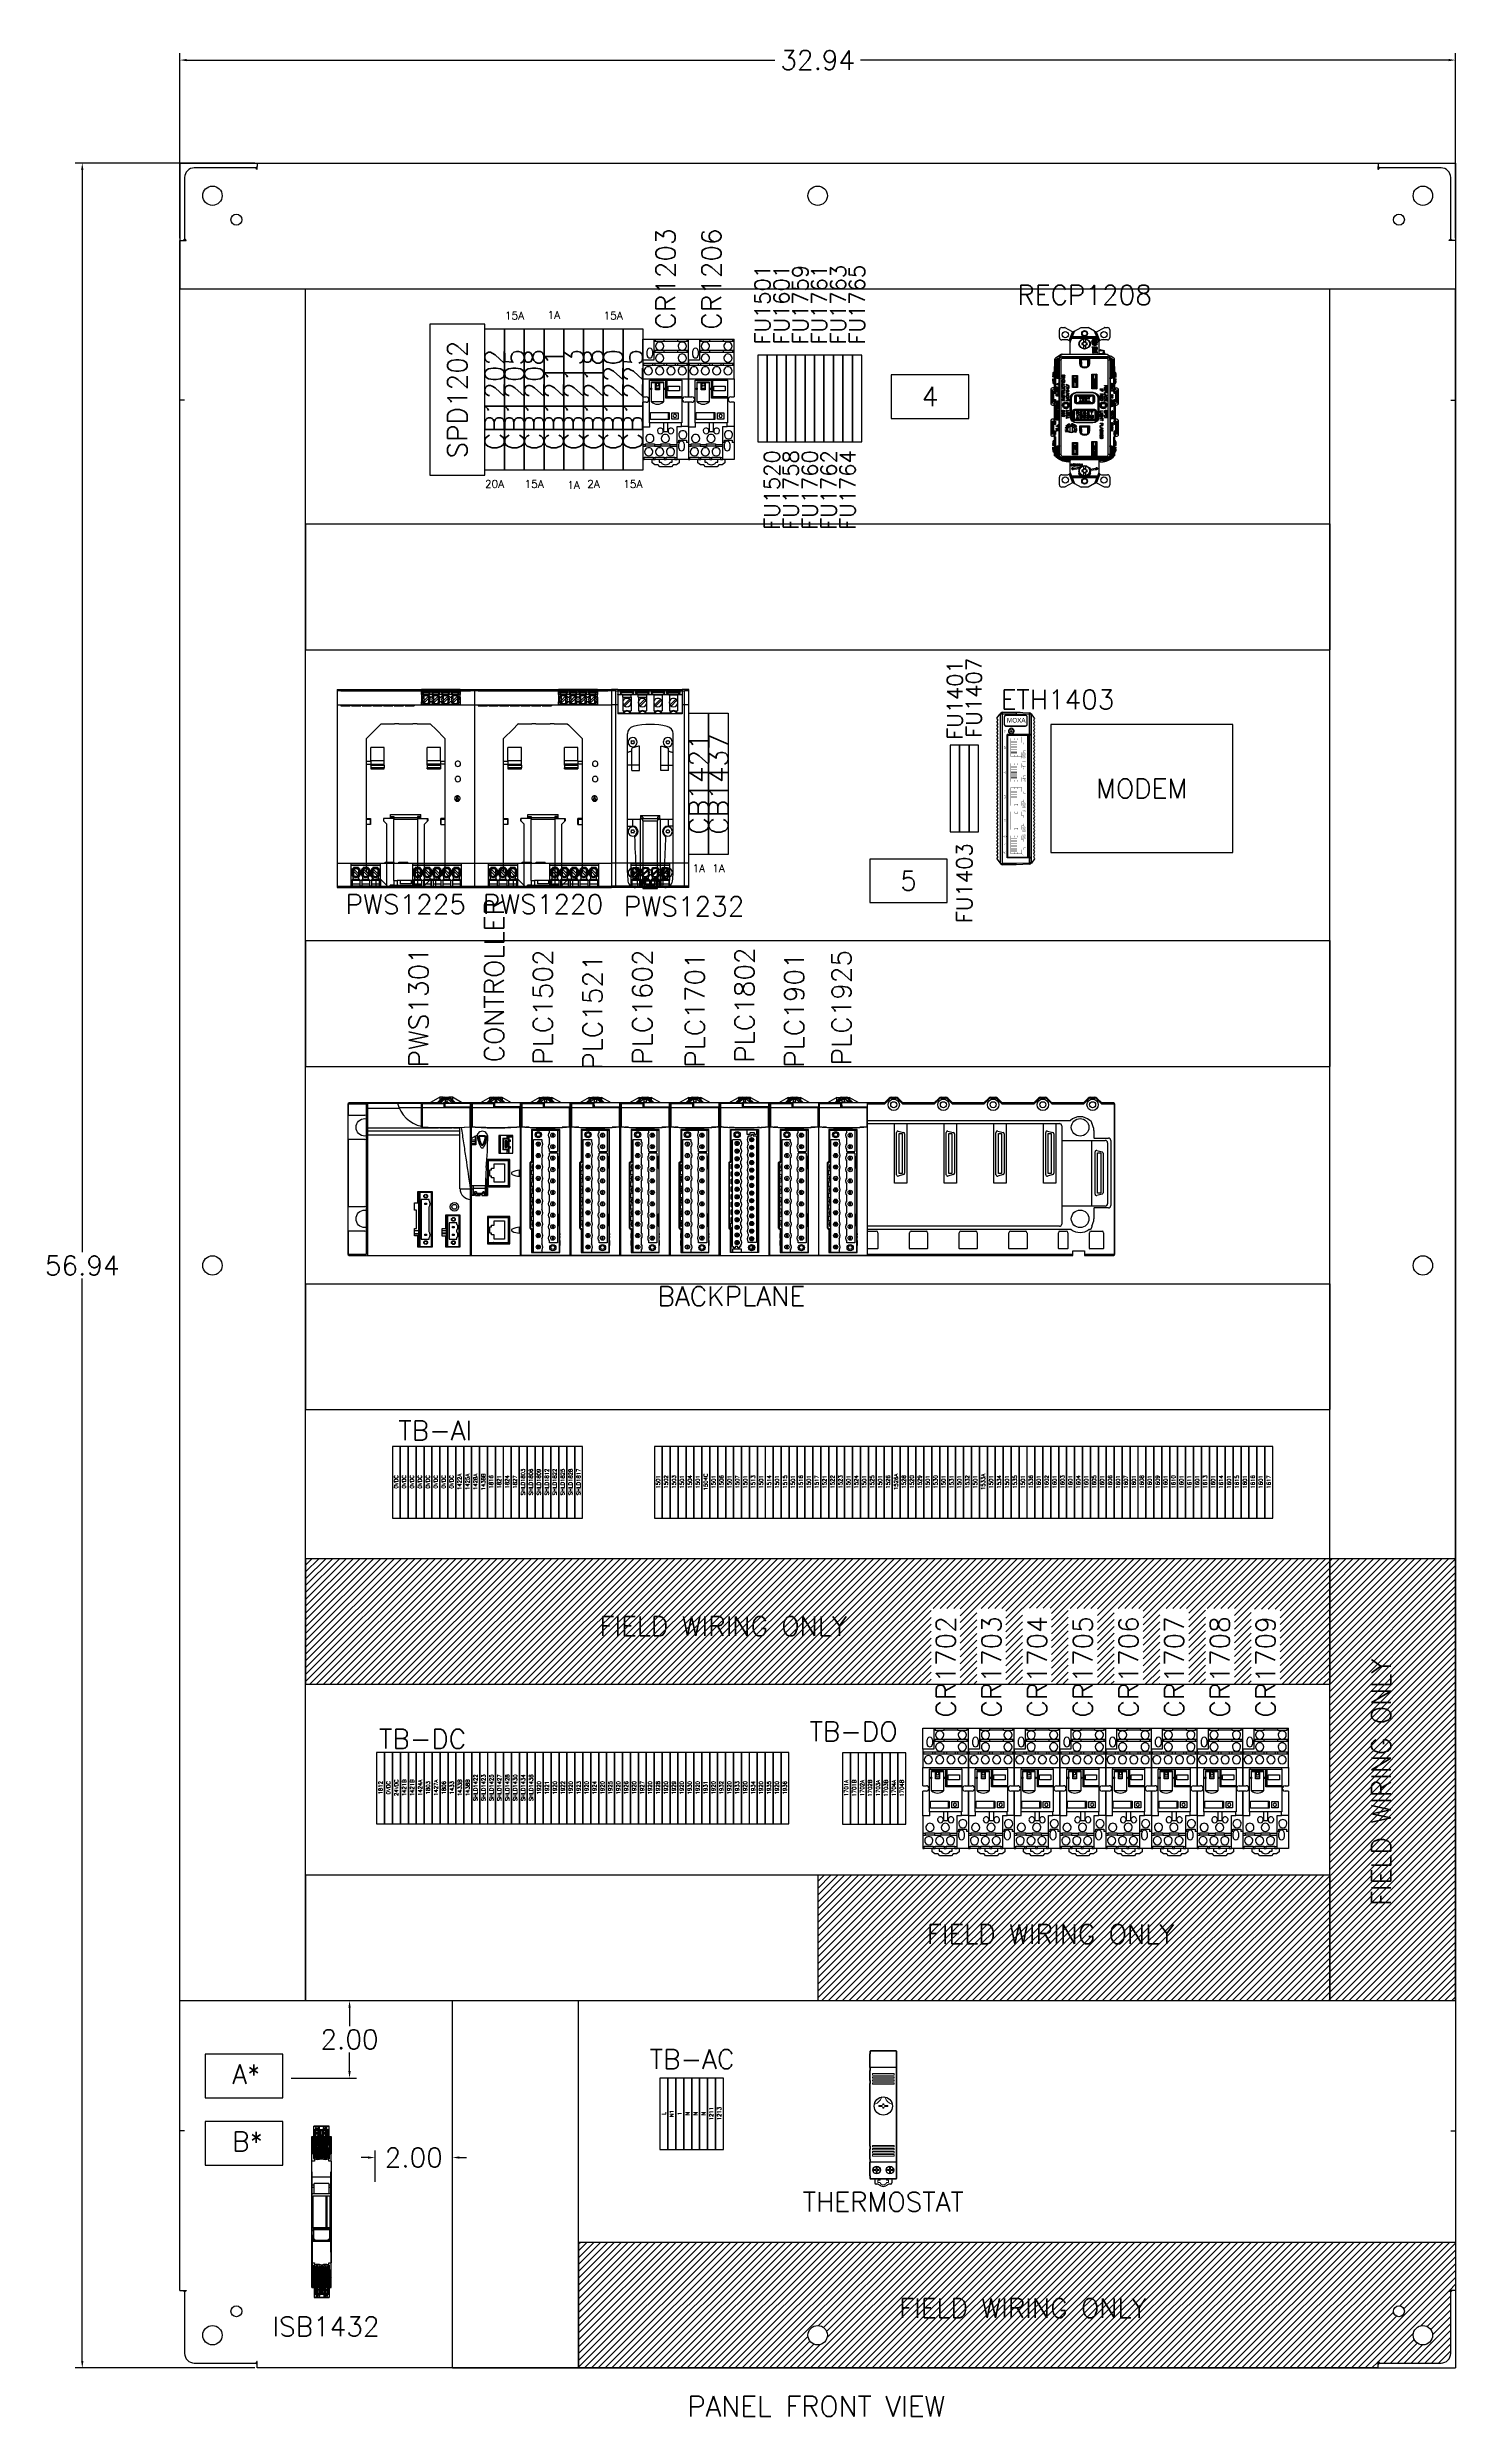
# Model space of a CAD drawing. Header units: inches. Extents: x -8 to 28.4, y -30 to 31.2.
import ezdxf
from ezdxf.enums import TextEntityAlignment as Align

# ---------------------------------------------------------------- set-up
doc = ezdxf.new("R2010")
doc.units = ezdxf.units.IN
doc.header["$MEASUREMENT"] = 0
doc.set_wipeout_variables(frame=1)
for name, color, linetype in [('271317274H_1', 7, 'Continuous'), ('DRAW', 7, 'Continuous'), ('GEOMETRY', 7, 'Continuous'), ('MAIN-1', 7, 'Continuous'), ('MAIN-2', 7, 'Continuous'), ('PNPD', 7, 'Continuous'), ('PNPG', 72, 'Continuous'), ('PRTG', 130, 'Continuous'), ('PSYMS', 7, 'Continuous'), ('PTAG', 150, 'Continuous'), ('PTERM', 4, 'Continuous'), ('PWIRE', 84, 'Continuous')]:
    doc.layers.add(name, color=color, linetype=linetype)
doc.styles.get("Standard").update_dxf_attribs({"font": 'romans.shx'})
doc.styles.add('WD', font='romans.shx')
doc.dimstyles.get("Standard").update_dxf_attribs({"dimtxt": 0.18, "dimasz": 0.18, "dimexe": 0.18, "dimexo": 0.0625, "dimgap": 0.09, "dimtad": 0, "dimtih": 1, "dimtoh": 1, "dimdec": 4, "dimzin": 0, "dimdsep": 46, "dimtxsty": 'Standard', "dimcen": 0.09, "dimadec": 0, "dimazin": 0, "dimtfac": 1, "dimtdec": 4, "dimtofl": 0, "dimtmove": 0, "dimatfit": 3, "dimfxl": 1, "dimtolj": 1, "dimtzin": 0, "dimarcsym": 0})

# ---------------------------------------------------------------- blocks, each defined once
blk = doc.blocks.new('GFRST15W')
at = {"layer": 'GEOMETRY'}
for p, q in [((0.225, 3.86), (0.225, 4.06)), ((0.285, 4.12), (0.361, 4.12)), ((0.442, 3.8), (0.285, 3.8)), ((0.564, 4.006), (0.371, 4.117)), ((0.479, 3.788), (0.566, 4.005)), ((0.494, 3.773), (0.53, 3.861)), ((0.504, 3.746), (0.544, 3.844)), ((0.505, 3.435), (0.505, 3.738)), ((0.53, 3.861), (0.532, 3.867)), ((0.544, 3.844), (0.53, 3.861)), ((1.219, 3.864), (0.531, 3.864)), ((0.531, 3.864), (1.219, 3.864)), ((0.532, 3.867), (0.59, 4.009)), ((0.532, 3.867), (0.561, 3.884)), ((0.544, 3.844), (1.206, 3.844)), ((0.561, 3.884), (0.618, 4.024)), ((1.189, 3.884), (0.561, 3.884)), ((0.59, 4.009), (0.584, 4.006)), ((0.617, 4.025), (0.59, 4.009)), ((0.617, 4.025), (0.782, 4.12)), ((0.618, 4.024), (0.617, 4.025)), ((0.782, 4.12), (0.968, 4.12)), ((0.827, 3.716), (0.828, 3.718)), ((0.828, 3.716), (0.827, 3.716)), ((0.827, 3.688), (0.862, 3.653)), ((0.827, 3.688), (0.827, 3.688)), ((0.865, 3.749), (0.828, 3.716)), ((0.829, 3.686), (0.83, 3.683)), ((0.854, 3.742), (0.854, 3.82)), ((0.854, 3.74), (0.86, 3.745)), ((0.854, 3.742), (0.854, 3.74)), ((0.86, 3.756), (0.86, 3.745)), ((0.861, 3.746), (0.86, 3.745)), ((0.865, 3.749), (0.865, 3.749)), ((0.886, 3.652), (0.922, 3.686)), ((0.923, 3.713), (0.888, 3.749)), ((0.888, 3.749), (0.888, 3.749)), ((0.89, 3.747), (0.891, 3.747)), ((0.891, 3.756), (0.891, 3.747)), ((0.891, 3.747), (0.896, 3.741)), ((0.896, 3.82), (0.896, 3.743)), ((0.896, 3.741), (0.896, 3.743)), ((0.922, 3.715), (0.92, 3.718)), ((0.922, 3.686), (0.923, 3.685)), ((0.923, 3.685), (0.922, 3.683)), ((0.923, 3.713), (0.923, 3.714)), ((1.132, 4.025), (0.968, 4.12)), ((1.089, 3.73), (1.105, 3.734)), ((1.119, 3.735), (1.09, 3.762)), ((1.109, 3.765), (1.135, 3.742)), ((1.119, 3.766), (1.119, 3.776)), ((1.135, 3.766), (1.119, 3.766)), ((1.119, 3.713), (1.119, 3.735)), ((1.132, 4.025), (1.16, 4.009)), ((1.189, 3.884), (1.132, 4.025)), ((1.135, 3.799), (1.135, 3.766)), ((1.135, 3.742), (1.135, 3.69)), ((1.15, 3.69), (1.15, 3.799)), ((1.218, 3.867), (1.16, 4.009)), ((1.166, 4.006), (1.16, 4.009)), ((1.166, 3.776), (1.166, 3.752)), ((1.166, 3.752), (1.181, 3.752)), ((1.166, 3.737), (1.166, 3.695)), ((1.181, 3.737), (1.166, 3.737)), ((1.185, 3.709), (1.173, 3.719)), ((1.271, 3.788), (1.184, 4.005)), ((1.186, 4.006), (1.379, 4.117)), ((1.189, 3.884), (1.218, 3.867)), ((1.192, 3.786), (1.209, 3.8)), ((1.209, 3.689), (1.192, 3.703)), ((1.22, 3.861), (1.206, 3.844)), ((1.246, 3.746), (1.206, 3.844)), ((1.22, 3.861), (1.218, 3.867)), ((1.256, 3.773), (1.22, 3.861)), ((1.245, 3.738), (1.245, 3.435)), ((1.465, 3.8), (1.308, 3.8)), ((1.389, 4.12), (1.465, 4.12)), ((1.525, 4.06), (1.525, 3.86)), ((0.1, 3.287), (0.1, 3.114)), ((0.12, 3.114), (0.1, 3.114)), ((0.1, 2.996), (0.1, 3.114)), ((0.12, 3.114), (0.1, 3.114)), ((0.1, 2.996), (0.1, 3.114)), ((0.12, 3.114), (0.12, 2.575)), ((0.145, 3.114), (0.12, 3.114)), ((0.12, 3.114), (0.12, 2.575)), ((0.145, 3.114), (0.12, 3.114)), ((0.272, 3.427), (0.123, 3.329)), ((0.145, 3.295), (0.13, 3.285)), ((0.13, 3.122), (0.13, 3.285)), ((0.13, 3.122), (0.145, 3.122)), ((0.135, 3.294), (0.188, 3.329)), ((0.145, 3.295), (0.145, 3.122)), ((0.145, 3.295), (0.145, 3.295)), ((0.145, 3.114), (0.155, 3.114)), ((0.145, 2.83), (0.145, 3.114)), ((0.145, 3.114), (0.155, 3.114)), ((0.145, 2.83), (0.145, 3.114)), ((0.15, 3.114), (0.15, 3.275)), ((0.155, 3.275), (0.15, 3.275)), ((0.15, 3.114), (0.15, 3.275)), ((0.155, 3.275), (0.15, 3.275)), ((0.165, 3.275), (0.155, 3.275)), ((0.155, 2.831), (0.155, 3.275)), ((0.165, 3.275), (0.155, 3.275)), ((0.155, 2.831), (0.155, 3.275)), ((0.165, 3.275), (0.165, 2.831)), ((0.165, 3.275), (0.165, 2.831)), ((0.194, 3.33), (0.171, 3.315)), ((0.225, 3.315), (0.171, 3.315)), ((0.171, 3.315), (0.171, 3.315)), ((0.175, 3.294), (0.175, 3.3)), ((0.175, 3.3), (0.225, 3.3)), ((0.175, 3.294), (0.175, 3.3)), ((0.175, 3.3), (0.225, 3.3)), ((0.175, 3.284), (0.175, 3.294)), ((0.175, 3.294), (0.21, 3.294)), ((0.175, 3.284), (0.175, 3.294)), ((0.175, 3.294), (0.21, 3.294)), ((0.21, 3.284), (0.175, 3.284)), ((0.21, 3.284), (0.175, 3.284)), ((0.194, 3.33), (0.225, 3.33)), ((0.21, 3.284), (0.21, 3.294)), ((0.21, 3.294), (0.225, 3.294)), ((0.21, 3.284), (0.21, 3.294)), ((0.21, 3.294), (0.225, 3.294)), ((0.21, 3.28), (0.225, 3.28)), ((0.21, 2.831), (0.21, 3.28)), ((0.21, 3.28), (0.225, 3.28)), ((0.21, 2.831), (0.21, 3.28)), ((0.235, 3.385), (0.225, 3.385)), ((0.225, 3.344), (0.225, 3.385)), ((0.235, 3.385), (0.225, 3.385)), ((0.225, 3.344), (0.225, 3.385)), ((0.235, 3.344), (0.225, 3.344)), ((0.235, 3.344), (0.225, 3.344)), ((0.265, 3.28), (0.225, 3.28)), ((0.225, 0.84), (0.225, 3.28)), ((0.265, 3.28), (0.225, 3.28)), ((0.225, 0.84), (0.225, 3.28)), ((0.23, 3.393), (0.292, 3.433)), ((0.23, 3.393), (0.292, 3.433)), ((0.235, 3.385), (0.23, 3.393)), ((0.235, 3.385), (0.23, 3.393)), ((0.297, 3.425), (0.235, 3.385)), ((0.297, 3.425), (0.235, 3.385)), ((0.235, 3.385), (0.235, 3.344)), ((0.235, 3.385), (0.235, 3.344)), ((0.265, 3.28), (0.265, 0.84)), ((0.265, 3.28), (0.265, 0.84)), ((0.297, 3.425), (0.292, 3.433)), ((0.297, 3.425), (0.292, 3.433)), ((0.297, 3.425), (0.297, 3.435)), ((0.297, 3.435), (1.453, 3.435)), ((0.297, 3.425), (0.297, 3.435)), ((0.297, 3.435), (1.453, 3.435)), ((1.453, 3.425), (0.297, 3.425)), ((1.453, 3.425), (0.297, 3.425)), ((0.305, 3.375), (0.305, 3.36)), ((0.305, 3.375), (1.445, 3.375)), ((0.305, 3.375), (0.305, 3.36)), ((0.305, 3.375), (1.445, 3.375)), ((0.305, 3.36), (0.305, 3.32)), ((0.305, 3.36), (1.445, 3.36)), ((0.305, 3.36), (0.305, 3.32)), ((0.305, 3.36), (1.445, 3.36)), ((1.445, 3.32), (0.305, 3.32)), ((1.445, 3.32), (0.305, 3.32)), ((0.771, 3.299), (0.751, 3.319)), ((0.751, 3.319), (0.999, 3.319)), ((0.751, 3.195), (0.751, 3.319)), ((0.771, 3.299), (0.751, 3.319)), ((0.751, 3.319), (0.999, 3.319)), ((0.751, 3.195), (0.751, 3.319)), ((0.771, 3.195), (0.751, 3.195)), ((0.771, 3.195), (0.751, 3.195)), ((0.771, 3.299), (0.771, 3.195)), ((0.979, 3.299), (0.771, 3.299)), ((0.771, 3.299), (0.771, 3.195)), ((0.979, 3.299), (0.771, 3.299)), ((0.798, 3.275), (0.784, 3.275)), ((0.784, 3.2), (0.784, 3.275)), ((0.802, 3.2), (0.784, 3.2)), ((0.784, 3.19), (0.784, 3.2)), ((0.802, 3.19), (0.784, 3.19)), ((0.784, 3.145), (0.784, 3.19)), ((0.786, 3.279), (0.786, 3.296)), ((0.964, 3.284), (0.786, 3.284)), ((0.802, 3.2), (0.798, 3.275)), ((0.798, 3.124), (0.802, 3.19)), ((0.821, 3.106), (0.929, 3.106)), ((0.854, 3.66), (0.854, 3.659)), ((0.86, 3.655), (0.854, 3.66)), ((0.854, 3.581), (0.854, 3.659)), ((0.86, 3.645), (0.86, 3.655)), ((0.861, 3.654), (0.86, 3.655)), ((0.862, 3.653), (0.862, 3.653)), ((0.886, 3.652), (0.886, 3.652)), ((0.89, 3.656), (0.891, 3.656)), ((0.896, 3.661), (0.891, 3.656)), ((0.891, 3.645), (0.891, 3.656)), ((0.896, 3.66), (0.896, 3.661)), ((0.896, 3.66), (0.896, 3.581)), ((0.952, 3.275), (0.948, 3.2)), ((0.948, 3.2), (0.966, 3.2)), ((0.948, 3.19), (0.966, 3.19)), ((0.948, 3.19), (0.952, 3.124)), ((0.952, 3.275), (0.966, 3.275)), ((0.964, 3.296), (0.964, 3.279)), ((0.966, 3.275), (0.966, 3.2)), ((0.966, 3.2), (0.966, 3.19)), ((0.966, 3.19), (0.966, 3.145)), ((0.999, 3.319), (0.979, 3.299)), ((0.999, 3.319), (0.979, 3.299)), ((0.979, 3.195), (0.979, 3.299)), ((0.979, 3.195), (0.979, 3.299)), ((0.979, 3.195), (0.999, 3.195)), ((0.979, 3.195), (0.999, 3.195)), ((0.999, 3.319), (0.999, 3.195)), ((0.999, 3.319), (0.999, 3.195)), ((1.066, 3.625), (1.127, 3.625)), ((1.066, 3.605), (1.066, 3.625)), ((1.091, 3.605), (1.066, 3.605)), ((1.091, 3.455), (1.091, 3.605)), ((1.101, 3.455), (1.091, 3.455)), ((1.127, 3.605), (1.101, 3.605)), ((1.101, 3.605), (1.101, 3.455)), ((1.127, 3.625), (1.127, 3.605)), ((1.137, 3.455), (1.137, 3.625)), ((1.148, 3.455), (1.137, 3.455)), ((1.148, 3.606), (1.148, 3.55)), ((1.148, 3.53), (1.148, 3.455)), ((1.205, 3.455), (1.192, 3.455)), ((1.252, 3.45), (1.245, 3.45)), ((1.245, 3.435), (1.247, 3.435)), ((1.34, 3.435), (1.247, 3.435)), ((1.25, 3.453), (1.349, 3.453)), ((1.262, 3.545), (1.262, 3.547)), ((1.271, 3.546), (1.271, 3.544)), ((1.305, 3.542), (1.285, 3.542)), ((1.304, 3.435), (1.304, 3.435)), ((1.34, 3.435), (1.373, 3.435)), ((1.388, 3.45), (1.349, 3.45)), ((1.367, 3.502), (1.363, 3.524)), ((1.37, 3.523), (1.367, 3.523)), ((1.371, 3.524), (1.375, 3.502)), ((1.379, 3.435), (1.373, 3.435)), ((1.384, 3.502), (1.379, 3.524)), ((1.384, 3.504), (1.38, 3.523)), ((1.388, 3.453), (1.394, 3.453)), ((1.445, 3.375), (1.445, 3.36)), ((1.445, 3.375), (1.445, 3.36)), ((1.445, 3.36), (1.445, 3.32)), ((1.445, 3.36), (1.445, 3.32)), ((1.453, 3.425), (1.453, 3.435)), ((1.453, 3.425), (1.453, 3.435)), ((1.453, 3.425), (1.458, 3.433)), ((1.453, 3.425), (1.458, 3.433)), ((1.515, 3.385), (1.453, 3.425)), ((1.515, 3.385), (1.453, 3.425)), ((1.458, 3.433), (1.52, 3.393)), ((1.458, 3.433), (1.52, 3.393)), ((1.525, 3.28), (1.485, 3.28)), ((1.485, 0.84), (1.485, 3.28)), ((1.525, 3.28), (1.485, 3.28)), ((1.485, 0.84), (1.485, 3.28)), ((1.515, 3.385), (1.52, 3.393)), ((1.515, 3.385), (1.52, 3.393)), ((1.515, 3.385), (1.525, 3.385)), ((1.515, 3.344), (1.515, 3.385)), ((1.515, 3.385), (1.525, 3.385)), ((1.515, 3.344), (1.515, 3.385)), ((1.515, 3.344), (1.525, 3.344)), ((1.515, 3.344), (1.525, 3.344)), ((1.526, 3.385), (1.525, 3.385)), ((1.525, 3.385), (1.525, 3.344)), ((1.525, 3.385), (1.525, 3.344)), ((1.556, 3.33), (1.525, 3.33)), ((1.579, 3.315), (1.525, 3.315)), ((1.525, 3.3), (1.575, 3.3)), ((1.525, 3.3), (1.575, 3.3)), ((1.525, 3.294), (1.54, 3.294)), ((1.525, 3.294), (1.54, 3.294)), ((1.54, 3.28), (1.525, 3.28)), ((1.525, 3.28), (1.525, 0.84)), ((1.54, 3.28), (1.525, 3.28)), ((1.525, 3.28), (1.525, 0.84)), ((1.54, 3.284), (1.54, 3.294)), ((1.54, 3.294), (1.59, 3.294)), ((1.54, 3.284), (1.54, 3.294)), ((1.54, 3.294), (1.59, 3.294)), ((1.58, 3.284), (1.54, 3.284)), ((1.58, 3.284), (1.54, 3.284)), ((1.54, 3.28), (1.54, 2.831)), ((1.54, 3.28), (1.54, 2.831)), ((1.627, 3.329), (1.554, 3.377)), ((1.556, 3.33), (1.579, 3.315)), ((1.562, 3.329), (1.615, 3.294)), ((1.575, 3.3), (1.575, 3.294)), ((1.575, 3.3), (1.575, 3.294)), ((1.579, 3.315), (1.579, 3.315)), ((1.58, 3.284), (1.59, 3.294)), ((1.58, 3.284), (1.59, 3.294)), ((1.58, 2.831), (1.58, 3.284)), ((1.58, 2.831), (1.58, 3.284)), ((1.59, 3.294), (1.59, 2.831)), ((1.59, 3.294), (1.59, 2.831)), ((1.595, 3.275), (1.59, 3.275)), ((1.595, 3.275), (1.59, 3.275)), ((1.59, 3.114), (1.6, 3.114)), ((1.59, 3.114), (1.6, 3.114)), ((1.595, 3.275), (1.595, 3.114)), ((1.6, 3.275), (1.595, 3.275)), ((1.595, 3.275), (1.595, 3.114)), ((1.6, 3.275), (1.595, 3.275)), ((1.6, 3.275), (1.6, 3.114)), ((1.6, 3.275), (1.6, 3.114)), ((1.63, 3.114), (1.6, 3.114)), ((1.6, 3.114), (1.6, 2.83)), ((1.63, 3.114), (1.6, 3.114)), ((1.6, 3.114), (1.6, 2.83)), ((1.605, 3.295), (1.62, 3.285)), ((1.605, 3.295), (1.605, 3.295)), ((1.605, 3.122), (1.605, 3.295)), ((1.605, 3.295), (1.605, 3.295)), ((1.62, 3.122), (1.605, 3.122)), ((1.62, 3.122), (1.62, 3.285)), ((1.65, 3.114), (1.63, 3.114)), ((1.63, 2.575), (1.63, 3.114)), ((1.65, 3.114), (1.63, 3.114)), ((1.63, 2.575), (1.63, 3.114)), ((1.65, 3.114), (1.65, 3.287)), ((1.65, 3.114), (1.65, 2.996)), ((1.65, 3.114), (1.65, 2.996)), ((0, 2.511), (0, 2.168)), ((0.04, 2.451), (0.02, 2.501)), ((0.02, 2.179), (0.02, 2.501)), ((0.03, 2.511), (0.05, 2.461)), ((0.03, 2.511), (0.11, 2.511)), ((0.04, 2.451), (0.04, 2.229)), ((0.04, 2.451), (0.04, 2.451)), ((0.085, 2.561), (0.05, 2.561)), ((0.11, 2.461), (0.05, 2.461)), ((0.055, 2.863), (0.054, 2.863)), ((0.059, 2.843), (0.054, 2.843)), ((0.054, 2.793), (0.059, 2.793)), ((0.054, 2.793), (0.054, 2.793)), ((0.057, 2.893), (0.057, 2.895)), ((0.057, 2.742), (0.057, 2.744)), ((0.065, 2.956), (0.065, 2.854)), ((0.065, 2.783), (0.065, 2.681)), ((0.085, 2.52), (0.085, 2.575)), ((0.085, 2.575), (0.105, 2.575)), ((0.085, 2.52), (0.085, 2.575)), ((0.085, 2.575), (0.105, 2.575)), ((0.085, 2.52), (0.105, 2.52)), ((0.085, 2.52), (0.105, 2.52)), ((0.088, 2.98), (0.104, 2.983)), ((0.088, 2.858), (0.088, 2.98)), ((0.088, 2.657), (0.088, 2.778)), ((0.088, 2.657), (0.104, 2.654)), ((0.1, 2.996), (0.104, 2.993)), ((0.1, 2.996), (0.104, 2.993)), ((0.104, 2.649), (0.1, 2.646)), ((0.104, 2.649), (0.1, 2.646)), ((0.1, 2.575), (0.1, 2.646)), ((0.1, 2.575), (0.1, 2.646)), ((0.104, 2.649), (0.104, 2.993)), ((0.104, 2.649), (0.104, 2.993)), ((0.105, 2.575), (0.105, 2.52)), ((0.12, 2.575), (0.105, 2.575)), ((0.105, 2.575), (0.105, 2.52)), ((0.12, 2.575), (0.105, 2.575)), ((0.12, 2.52), (0.105, 2.52)), ((0.12, 2.52), (0.105, 2.52)), ((0.11, 2.461), (0.11, 2.511)), ((0.12, 2.52), (0.12, 2.42)), ((0.12, 2.52), (0.12, 2.42)), ((0.14, 2.661), (0.2, 2.684)), ((0.14, 2.661), (0.2, 2.684)), ((0.14, 2.653), (0.14, 2.661)), ((0.14, 2.653), (0.14, 2.661)), ((0.2, 2.632), (0.14, 2.653)), ((0.2, 2.632), (0.14, 2.653)), ((0.14, 2.469), (0.2, 2.491)), ((0.14, 2.469), (0.2, 2.491)), ((0.14, 2.461), (0.14, 2.469)), ((0.14, 2.461), (0.14, 2.469)), ((0.2, 2.44), (0.14, 2.461)), ((0.2, 2.44), (0.14, 2.461)), ((0.155, 2.83), (0.145, 2.83)), ((0.155, 2.83), (0.145, 2.83)), ((0.165, 2.831), (0.155, 2.831)), ((0.155, 2.83), (0.155, 2.831)), ((0.165, 2.831), (0.155, 2.831)), ((0.155, 2.83), (0.155, 2.831)), ((0.157, 2.588), (0.157, 2.581)), ((0.157, 2.588), (0.157, 2.581)), ((0.157, 2.537), (0.157, 2.53)), ((0.157, 2.537), (0.157, 2.53)), ((0.158, 2.654), (0.175, 2.648)), ((0.158, 2.654), (0.175, 2.648)), ((0.158, 2.462), (0.175, 2.456)), ((0.158, 2.462), (0.175, 2.456)), ((0.165, 2.831), (0.165, 2.821)), ((0.165, 2.831), (0.21, 2.831)), ((0.165, 2.831), (0.165, 2.821)), ((0.165, 2.831), (0.21, 2.831)), ((0.165, 2.821), (0.165, 2.806)), ((0.21, 2.821), (0.165, 2.821)), ((0.165, 2.821), (0.165, 2.806)), ((0.21, 2.821), (0.165, 2.821)), ((0.215, 2.806), (0.165, 2.806)), ((0.215, 2.806), (0.165, 2.806)), ((0.175, 2.648), (0.175, 2.667)), ((0.175, 2.648), (0.175, 2.667)), ((0.175, 2.456), (0.175, 2.474)), ((0.175, 2.456), (0.175, 2.474)), ((0.181, 2.546), (0.18, 2.553)), ((0.181, 2.546), (0.18, 2.553)), ((0.181, 2.495), (0.18, 2.502)), ((0.181, 2.495), (0.18, 2.502)), ((0.2, 2.675), (0.182, 2.669)), ((0.2, 2.675), (0.182, 2.669)), ((0.182, 2.669), (0.182, 2.646)), ((0.182, 2.669), (0.182, 2.646)), ((0.182, 2.646), (0.2, 2.64)), ((0.182, 2.646), (0.2, 2.64)), ((0.2, 2.483), (0.182, 2.477)), ((0.2, 2.483), (0.182, 2.477)), ((0.182, 2.477), (0.182, 2.454)), ((0.182, 2.477), (0.182, 2.454)), ((0.182, 2.454), (0.2, 2.448)), ((0.182, 2.454), (0.2, 2.448)), ((0.2, 2.684), (0.2, 2.675)), ((0.2, 2.684), (0.2, 2.675)), ((0.2, 2.64), (0.2, 2.632)), ((0.2, 2.64), (0.2, 2.632)), ((0.2, 2.491), (0.2, 2.483)), ((0.2, 2.491), (0.2, 2.483)), ((0.2, 2.448), (0.2, 2.44)), ((0.2, 2.448), (0.2, 2.44)), ((0.21, 2.831), (0.21, 2.821)), ((0.21, 2.831), (0.21, 2.821)), ((0.225, 2.806), (0.215, 2.806)), ((0.215, 1.068), (0.215, 2.806)), ((0.225, 2.806), (0.215, 2.806)), ((0.215, 1.068), (0.215, 2.806)), ((0.295, 2.835), (0.36, 2.835)), ((0.295, 2.827), (0.295, 2.835)), ((0.295, 2.835), (0.36, 2.835)), ((0.295, 2.827), (0.295, 2.835)), ((0.346, 2.827), (0.295, 2.827)), ((0.295, 2.793), (0.346, 2.827)), ((0.346, 2.827), (0.295, 2.827)), ((0.295, 2.793), (0.346, 2.827)), ((0.295, 2.784), (0.295, 2.793)), ((0.295, 2.784), (0.295, 2.793)), ((0.36, 2.784), (0.295, 2.784)), ((0.36, 2.784), (0.295, 2.784)), ((0.295, 2.689), (0.295, 2.698)), ((0.295, 2.698), (0.36, 2.698)), ((0.295, 2.689), (0.295, 2.698)), ((0.295, 2.698), (0.36, 2.698)), ((0.36, 2.689), (0.295, 2.689)), ((0.36, 2.689), (0.295, 2.689)), ((0.295, 2.679), (0.303, 2.679)), ((0.295, 2.628), (0.295, 2.679)), ((0.295, 2.679), (0.303, 2.679)), ((0.295, 2.628), (0.295, 2.679)), ((0.303, 2.628), (0.295, 2.628)), ((0.303, 2.628), (0.295, 2.628)), ((0.295, 2.544), (0.295, 2.553)), ((0.295, 2.544), (0.295, 2.553)), ((0.332, 2.544), (0.295, 2.544)), ((0.332, 2.544), (0.295, 2.544)), ((0.295, 2.501), (0.295, 2.51)), ((0.295, 2.501), (0.295, 2.51)), ((0.303, 2.679), (0.303, 2.658)), ((0.303, 2.679), (0.303, 2.658)), ((0.303, 2.658), (0.36, 2.658)), ((0.303, 2.658), (0.36, 2.658)), ((0.303, 2.649), (0.303, 2.628)), ((0.36, 2.649), (0.303, 2.649)), ((0.303, 2.649), (0.303, 2.628)), ((0.36, 2.649), (0.303, 2.649)), ((0.36, 2.826), (0.309, 2.792)), ((0.36, 2.826), (0.309, 2.792)), ((0.309, 2.792), (0.36, 2.792)), ((0.309, 2.792), (0.36, 2.792)), ((0.313, 2.896), (0.314, 2.888)), ((0.313, 2.896), (0.314, 2.888)), ((0.313, 2.621), (0.315, 2.612)), ((0.313, 2.621), (0.315, 2.612)), ((0.337, 2.613), (0.339, 2.622)), ((0.337, 2.613), (0.339, 2.622)), ((0.339, 2.846), (0.338, 2.855)), ((0.339, 2.846), (0.338, 2.855)), ((0.36, 2.835), (0.36, 2.826)), ((0.36, 2.835), (0.36, 2.826)), ((0.36, 2.792), (0.36, 2.784)), ((0.36, 2.792), (0.36, 2.784)), ((0.36, 2.698), (0.36, 2.689)), ((0.36, 2.698), (0.36, 2.689)), ((0.36, 2.658), (0.36, 2.649)), ((0.36, 2.658), (0.36, 2.649)), ((0.36, 2.493), (0.36, 2.482)), ((0.36, 2.493), (0.36, 2.482)), ((0.405, 2.66), (0.442, 2.634)), ((0.405, 2.65), (0.405, 2.66)), ((0.405, 2.66), (0.442, 2.634)), ((0.405, 2.65), (0.405, 2.66)), ((0.442, 2.625), (0.405, 2.6)), ((0.442, 2.625), (0.405, 2.6)), ((0.405, 2.6), (0.405, 2.611)), ((0.405, 2.6), (0.405, 2.611)), ((0.405, 2.572), (0.462, 2.572)), ((0.405, 2.563), (0.405, 2.572)), ((0.405, 2.572), (0.462, 2.572)), ((0.405, 2.563), (0.405, 2.572)), ((0.47, 2.563), (0.405, 2.563)), ((0.47, 2.563), (0.405, 2.563)), ((0.405, 2.549), (0.47, 2.549)), ((0.405, 2.54), (0.405, 2.549)), ((0.405, 2.549), (0.47, 2.549)), ((0.405, 2.54), (0.405, 2.549)), ((0.432, 2.54), (0.405, 2.54)), ((0.432, 2.54), (0.405, 2.54)), ((0.405, 2.507), (0.432, 2.507)), ((0.405, 2.498), (0.405, 2.507)), ((0.405, 2.507), (0.432, 2.507)), ((0.405, 2.498), (0.405, 2.507)), ((0.47, 2.498), (0.405, 2.498)), ((0.47, 2.498), (0.405, 2.498)), ((0.405, 2.489), (0.413, 2.489)), ((0.405, 2.437), (0.405, 2.489)), ((0.405, 2.489), (0.413, 2.489)), ((0.405, 2.437), (0.405, 2.489)), ((0.413, 2.489), (0.413, 2.467)), ((0.413, 2.489), (0.413, 2.467)), ((0.413, 2.467), (0.47, 2.467)), ((0.413, 2.467), (0.47, 2.467)), ((0.413, 2.459), (0.413, 2.437)), ((0.47, 2.459), (0.413, 2.459)), ((0.413, 2.459), (0.413, 2.437)), ((0.47, 2.459), (0.413, 2.459)), ((0.432, 2.507), (0.432, 2.54)), ((0.432, 2.507), (0.432, 2.54)), ((0.439, 2.54), (0.439, 2.507)), ((0.47, 2.54), (0.439, 2.54)), ((0.439, 2.54), (0.439, 2.507)), ((0.47, 2.54), (0.439, 2.54)), ((0.439, 2.507), (0.47, 2.507)), ((0.439, 2.507), (0.47, 2.507)), ((0.442, 2.634), (0.47, 2.634)), ((0.442, 2.634), (0.47, 2.634)), ((0.47, 2.625), (0.442, 2.625)), ((0.47, 2.625), (0.442, 2.625)), ((0.462, 2.572), (0.462, 2.604)), ((0.462, 2.604), (0.47, 2.604)), ((0.462, 2.572), (0.462, 2.604)), ((0.462, 2.604), (0.47, 2.604)), ((0.47, 2.634), (0.47, 2.625)), ((0.47, 2.634), (0.47, 2.625)), ((0.47, 2.604), (0.47, 2.563)), ((0.47, 2.604), (0.47, 2.563)), ((0.47, 2.549), (0.47, 2.54)), ((0.47, 2.549), (0.47, 2.54)), ((0.47, 2.507), (0.47, 2.498)), ((0.47, 2.507), (0.47, 2.498)), ((0.47, 2.467), (0.47, 2.459)), ((0.47, 2.467), (0.47, 2.459)), ((0.583, 2.864), (0.563, 2.884)), ((0.563, 2.569), (0.563, 2.884)), ((0.563, 2.884), (0.688, 2.884)), ((0.583, 2.864), (0.563, 2.884)), ((0.563, 2.569), (0.563, 2.884)), ((0.563, 2.884), (0.688, 2.884)), ((0.563, 2.569), (0.583, 2.589)), ((0.563, 2.569), (0.583, 2.589)), ((0.688, 2.569), (0.563, 2.569)), ((0.688, 2.569), (0.563, 2.569)), ((0.667, 2.864), (0.583, 2.864)), ((0.583, 2.864), (0.583, 2.589)), ((0.667, 2.864), (0.583, 2.864)), ((0.583, 2.864), (0.583, 2.589)), ((0.583, 2.803), (0.6, 2.803)), ((0.583, 2.803), (0.6, 2.803)), ((0.583, 2.65), (0.6, 2.65)), ((0.583, 2.65), (0.6, 2.65)), ((0.583, 2.61), (0.6, 2.61)), ((0.583, 2.61), (0.6, 2.61)), ((0.583, 2.589), (0.667, 2.589)), ((0.583, 2.589), (0.667, 2.589)), ((0.6, 2.864), (0.6, 2.803)), ((0.6, 2.864), (0.6, 2.803)), ((0.6, 2.61), (0.6, 2.65)), ((0.6, 2.61), (0.6, 2.65)), ((0.604, 2.795), (0.604, 2.864)), ((0.63, 2.795), (0.604, 2.795)), ((0.604, 2.71), (0.604, 2.795)), ((0.63, 2.71), (0.604, 2.71)), ((0.604, 2.593), (0.604, 2.71)), ((0.604, 2.593), (0.66, 2.593)), ((0.604, 2.589), (0.604, 2.593)), ((0.63, 2.795), (0.63, 2.71)), ((0.63, 2.795), (0.667, 2.795)), ((0.63, 2.71), (0.667, 2.71)), ((0.66, 2.795), (0.66, 2.864)), ((0.66, 2.593), (0.66, 2.71)), ((0.667, 2.593), (0.66, 2.593)), ((0.665, 2.441), (0.665, 2.451)), ((0.665, 2.451), (1.085, 2.451)), ((0.665, 2.441), (0.665, 2.451)), ((0.665, 2.451), (1.085, 2.451)), ((0.667, 2.864), (0.688, 2.884)), ((0.667, 2.864), (0.688, 2.884)), ((0.667, 2.589), (0.667, 2.864)), ((0.667, 2.589), (0.667, 2.864)), ((0.688, 2.569), (0.667, 2.589)), ((0.688, 2.569), (0.667, 2.589)), ((0.688, 2.884), (0.688, 2.569)), ((0.688, 2.884), (0.688, 2.569)), ((1.062, 2.917), (1.083, 2.897)), ((1.062, 2.917), (1.188, 2.917)), ((1.062, 2.537), (1.062, 2.917)), ((1.062, 2.917), (1.083, 2.897)), ((1.062, 2.917), (1.188, 2.917)), ((1.062, 2.537), (1.062, 2.917)), ((1.083, 2.557), (1.062, 2.537)), ((1.083, 2.557), (1.062, 2.537)), ((1.188, 2.537), (1.062, 2.537)), ((1.188, 2.537), (1.062, 2.537)), ((1.168, 2.897), (1.083, 2.897)), ((1.083, 2.897), (1.083, 2.557)), ((1.168, 2.897), (1.083, 2.897)), ((1.083, 2.897), (1.083, 2.557)), ((1.092, 2.795), (1.083, 2.795)), ((1.083, 2.71), (1.092, 2.71)), ((1.083, 2.557), (1.168, 2.557)), ((1.083, 2.557), (1.168, 2.557)), ((1.085, 2.441), (1.085, 2.451)), ((1.085, 2.441), (1.085, 2.451)), ((1.087, 2.795), (1.087, 2.897)), ((1.087, 2.557), (1.087, 2.71)), ((1.092, 2.795), (1.092, 2.71)), ((1.092, 2.795), (1.134, 2.795)), ((1.134, 2.71), (1.092, 2.71)), ((1.102, 2.897), (1.102, 2.795)), ((1.102, 2.71), (1.102, 2.557)), ((1.134, 2.795), (1.134, 2.71)), ((1.134, 2.795), (1.16, 2.795)), ((1.134, 2.71), (1.16, 2.71)), ((1.151, 2.557), (1.151, 2.685)), ((1.151, 2.685), (1.168, 2.685)), ((1.151, 2.557), (1.151, 2.685)), ((1.151, 2.685), (1.168, 2.685)), ((1.16, 2.897), (1.16, 2.795)), ((1.16, 2.71), (1.16, 2.795)), ((1.16, 2.71), (1.16, 2.685)), ((1.16, 2.686), (1.168, 2.689)), ((1.188, 2.917), (1.168, 2.897)), ((1.188, 2.917), (1.168, 2.897)), ((1.168, 2.78), (1.168, 2.897)), ((1.168, 2.557), (1.168, 2.897)), ((1.168, 2.557), (1.168, 2.685)), ((1.168, 2.557), (1.188, 2.537)), ((1.168, 2.557), (1.188, 2.537)), ((1.188, 2.917), (1.188, 2.8)), ((1.188, 2.917), (1.188, 2.537)), ((1.188, 2.665), (1.188, 2.537)), ((1.28, 2.54), (1.345, 2.54)), ((1.28, 2.531), (1.28, 2.54)), ((1.28, 2.54), (1.345, 2.54)), ((1.28, 2.531), (1.28, 2.54)), ((1.345, 2.531), (1.28, 2.531)), ((1.345, 2.531), (1.28, 2.531)), ((1.28, 2.516), (1.345, 2.516)), ((1.28, 2.507), (1.28, 2.516)), ((1.28, 2.516), (1.345, 2.516)), ((1.28, 2.507), (1.28, 2.516)), ((1.31, 2.507), (1.28, 2.507)), ((1.31, 2.507), (1.28, 2.507)), ((1.31, 2.477), (1.31, 2.507)), ((1.31, 2.477), (1.31, 2.507)), ((1.318, 2.477), (1.31, 2.477)), ((1.318, 2.477), (1.31, 2.477)), ((1.318, 2.507), (1.318, 2.477)), ((1.338, 2.507), (1.318, 2.507)), ((1.318, 2.507), (1.318, 2.477)), ((1.338, 2.507), (1.318, 2.507)), ((1.338, 2.472), (1.338, 2.507)), ((1.338, 2.472), (1.338, 2.507)), ((1.345, 2.472), (1.338, 2.472)), ((1.345, 2.472), (1.338, 2.472)), ((1.345, 2.54), (1.345, 2.531)), ((1.345, 2.54), (1.345, 2.531)), ((1.345, 2.516), (1.345, 2.472)), ((1.345, 2.516), (1.345, 2.472)), ((1.39, 2.621), (1.455, 2.621)), ((1.39, 2.613), (1.39, 2.621)), ((1.39, 2.621), (1.455, 2.621)), ((1.39, 2.613), (1.39, 2.621)), ((1.419, 2.613), (1.39, 2.613)), ((1.419, 2.613), (1.39, 2.613)), ((1.39, 2.565), (1.39, 2.576)), ((1.39, 2.565), (1.39, 2.576)), ((1.39, 2.557), (1.455, 2.557)), ((1.39, 2.51), (1.39, 2.557)), ((1.39, 2.557), (1.455, 2.557)), ((1.39, 2.51), (1.39, 2.557)), ((1.398, 2.51), (1.39, 2.51)), ((1.398, 2.51), (1.39, 2.51)), ((1.39, 2.498), (1.455, 2.498)), ((1.39, 2.49), (1.39, 2.498)), ((1.39, 2.498), (1.455, 2.498)), ((1.39, 2.49), (1.39, 2.498)), ((1.417, 2.49), (1.39, 2.49)), ((1.417, 2.49), (1.39, 2.49)), ((1.398, 2.549), (1.398, 2.51)), ((1.42, 2.549), (1.398, 2.549)), ((1.398, 2.549), (1.398, 2.51)), ((1.42, 2.549), (1.398, 2.549)), ((1.42, 2.514), (1.42, 2.549)), ((1.42, 2.514), (1.42, 2.549)), ((1.428, 2.514), (1.42, 2.514)), ((1.428, 2.514), (1.42, 2.514)), ((1.448, 2.49), (1.424, 2.49)), ((1.448, 2.49), (1.424, 2.49)), ((1.448, 2.613), (1.426, 2.613)), ((1.448, 2.613), (1.426, 2.613)), ((1.428, 2.549), (1.428, 2.514)), ((1.448, 2.549), (1.428, 2.549)), ((1.428, 2.549), (1.428, 2.514)), ((1.448, 2.549), (1.428, 2.549)), ((1.448, 2.511), (1.448, 2.549)), ((1.448, 2.511), (1.448, 2.549)), ((1.455, 2.511), (1.448, 2.511)), ((1.455, 2.511), (1.448, 2.511)), ((1.455, 2.557), (1.455, 2.511)), ((1.455, 2.557), (1.455, 2.511)), ((1.535, 2.806), (1.525, 2.806)), ((1.535, 2.806), (1.525, 2.806)), ((1.535, 2.806), (1.535, 1.068)), ((1.58, 2.806), (1.535, 2.806)), ((1.535, 2.806), (1.535, 1.068)), ((1.58, 2.806), (1.535, 2.806)), ((1.54, 2.821), (1.54, 2.831)), ((1.54, 2.831), (1.58, 2.831)), ((1.54, 2.821), (1.54, 2.831)), ((1.54, 2.831), (1.58, 2.831)), ((1.58, 2.821), (1.54, 2.821)), ((1.58, 2.821), (1.54, 2.821)), ((1.55, 2.607), (1.55, 2.6)), ((1.61, 2.607), (1.55, 2.607)), ((1.55, 2.607), (1.55, 2.6)), ((1.61, 2.607), (1.55, 2.607)), ((1.55, 2.6), (1.577, 2.6)), ((1.55, 2.6), (1.577, 2.6)), ((1.55, 2.497), (1.55, 2.49)), ((1.61, 2.497), (1.55, 2.497)), ((1.55, 2.497), (1.55, 2.49)), ((1.61, 2.497), (1.55, 2.497)), ((1.55, 2.49), (1.61, 2.49)), ((1.55, 2.49), (1.61, 2.49)), ((1.558, 2.619), (1.581, 2.619)), ((1.558, 2.619), (1.581, 2.619)), ((1.574, 2.627), (1.562, 2.627)), ((1.574, 2.627), (1.562, 2.627)), ((1.569, 2.508), (1.571, 2.516)), ((1.569, 2.508), (1.571, 2.516)), ((1.574, 2.644), (1.574, 2.627)), ((1.581, 2.644), (1.574, 2.644)), ((1.574, 2.644), (1.574, 2.627)), ((1.581, 2.644), (1.574, 2.644)), ((1.577, 2.6), (1.577, 2.572)), ((1.577, 2.6), (1.577, 2.572)), ((1.577, 2.572), (1.584, 2.572)), ((1.577, 2.572), (1.584, 2.572)), ((1.58, 2.831), (1.59, 2.831)), ((1.58, 2.821), (1.58, 2.831)), ((1.58, 2.831), (1.59, 2.831)), ((1.58, 2.821), (1.58, 2.831)), ((1.58, 2.806), (1.58, 2.821)), ((1.58, 2.806), (1.58, 2.821)), ((1.581, 2.619), (1.581, 2.644)), ((1.581, 2.619), (1.581, 2.644)), ((1.584, 2.6), (1.603, 2.6)), ((1.584, 2.572), (1.584, 2.6)), ((1.584, 2.6), (1.603, 2.6)), ((1.584, 2.572), (1.584, 2.6)), ((1.59, 2.831), (1.59, 2.83)), ((1.59, 2.831), (1.59, 2.83)), ((1.6, 2.83), (1.59, 2.83)), ((1.6, 2.83), (1.59, 2.83)), ((1.591, 2.627), (1.593, 2.62)), ((1.591, 2.627), (1.593, 2.62)), ((1.592, 2.517), (1.594, 2.509)), ((1.592, 2.517), (1.594, 2.509)), ((1.603, 2.6), (1.603, 2.568)), ((1.603, 2.6), (1.603, 2.568)), ((1.603, 2.568), (1.61, 2.568)), ((1.603, 2.568), (1.61, 2.568)), ((1.61, 2.568), (1.61, 2.607)), ((1.61, 2.568), (1.61, 2.607)), ((1.61, 2.49), (1.61, 2.497)), ((1.61, 2.49), (1.61, 2.497)), ((1.645, 2.575), (1.63, 2.575)), ((1.645, 2.575), (1.63, 2.575)), ((1.63, 2.52), (1.645, 2.52)), ((1.63, 2.52), (1.63, 2.42)), ((1.63, 2.52), (1.645, 2.52)), ((1.63, 2.52), (1.63, 2.42)), ((1.64, 2.511), (1.64, 2.461)), ((1.64, 2.511), (1.72, 2.511)), ((1.7, 2.461), (1.64, 2.461)), ((1.645, 2.575), (1.665, 2.575)), ((1.645, 2.52), (1.645, 2.575)), ((1.645, 2.575), (1.665, 2.575)), ((1.645, 2.52), (1.645, 2.575)), ((1.645, 2.52), (1.665, 2.52)), ((1.645, 2.52), (1.665, 2.52)), ((1.646, 2.993), (1.65, 2.996)), ((1.646, 2.993), (1.65, 2.996)), ((1.646, 2.993), (1.646, 2.649)), ((1.646, 2.993), (1.646, 2.649)), ((1.652, 2.98), (1.646, 2.981)), ((1.652, 2.657), (1.646, 2.656)), ((1.65, 2.646), (1.646, 2.649)), ((1.65, 2.646), (1.646, 2.649)), ((1.65, 2.646), (1.65, 2.575)), ((1.65, 2.646), (1.65, 2.575)), ((1.652, 2.98), (1.652, 2.858)), ((1.652, 2.778), (1.652, 2.657)), ((1.665, 2.575), (1.665, 2.52)), ((1.665, 2.575), (1.665, 2.52)), ((1.665, 2.561), (1.7, 2.561)), ((1.675, 2.854), (1.675, 2.956)), ((1.675, 2.681), (1.675, 2.783)), ((1.686, 2.843), (1.681, 2.843)), ((1.681, 2.793), (1.686, 2.793)), ((1.683, 2.895), (1.683, 2.893)), ((1.683, 2.744), (1.683, 2.742)), ((1.685, 2.773), (1.686, 2.773)), ((1.686, 2.843), (1.686, 2.843)), ((1.7, 2.461), (1.72, 2.511)), ((1.73, 2.501), (1.71, 2.451)), ((1.71, 2.451), (1.71, 2.451)), ((1.71, 2.229), (1.71, 2.451)), ((1.73, 2.501), (1.73, 2.179)), ((1.75, 2.168), (1.75, 2.511)), ((0.02, 2.179), (0.04, 2.229)), ((0.05, 2.219), (0.03, 2.168)), ((0.11, 2.168), (0.03, 2.168)), ((0.04, 2.229), (0.04, 2.229)), ((0.045, 2.26), (0.045, 2.42)), ((0.05, 2.42), (0.045, 2.42)), ((0.045, 2.26), (0.045, 2.42)), ((0.05, 2.42), (0.045, 2.42)), ((0.05, 2.26), (0.045, 2.26)), ((0.05, 2.26), (0.045, 2.26)), ((0.07, 2.42), (0.05, 2.42)), ((0.05, 2.26), (0.05, 2.42)), ((0.07, 2.42), (0.05, 2.42)), ((0.05, 2.26), (0.05, 2.42)), ((0.07, 2.26), (0.05, 2.26)), ((0.07, 2.26), (0.05, 2.26)), ((0.05, 2.219), (0.11, 2.219)), ((0.05, 2.119), (0.085, 2.119)), ((0.07, 2.445), (0.12, 2.445)), ((0.07, 2.44), (0.07, 2.445)), ((0.07, 2.445), (0.12, 2.445)), ((0.07, 2.44), (0.07, 2.445)), ((0.07, 2.44), (0.12, 2.44)), ((0.07, 2.42), (0.07, 2.44)), ((0.07, 2.44), (0.12, 2.44)), ((0.07, 2.42), (0.07, 2.44)), ((0.07, 2.42), (0.07, 2.26)), ((0.12, 2.42), (0.07, 2.42)), ((0.07, 2.42), (0.07, 2.26)), ((0.12, 2.42), (0.07, 2.42)), ((0.07, 2.26), (0.07, 2.24)), ((0.07, 2.26), (0.12, 2.26)), ((0.07, 2.26), (0.07, 2.24)), ((0.07, 2.26), (0.12, 2.26)), ((0.12, 2.24), (0.07, 2.24)), ((0.07, 2.24), (0.07, 2.235)), ((0.12, 2.24), (0.07, 2.24)), ((0.07, 2.24), (0.07, 2.235)), ((0.12, 2.235), (0.07, 2.235)), ((0.12, 2.235), (0.07, 2.235)), ((0.105, 2.16), (0.085, 2.16)), ((0.085, 2.104), (0.085, 2.16)), ((0.105, 2.16), (0.085, 2.16)), ((0.085, 2.104), (0.085, 2.16)), ((0.085, 2.104), (0.085, 1.77)), ((0.105, 2.104), (0.085, 2.104)), ((0.105, 2.104), (0.085, 2.104)), ((0.105, 2.16), (0.105, 2.104)), ((0.12, 2.16), (0.105, 2.16)), ((0.105, 2.16), (0.105, 2.104)), ((0.12, 2.16), (0.105, 2.16)), ((0.105, 2.104), (0.12, 2.104)), ((0.105, 2.104), (0.12, 2.104)), ((0.11, 2.168), (0.11, 2.219)), ((0.12, 2.26), (0.12, 2.16)), ((0.12, 2.26), (0.12, 2.16)), ((0.12, 2.104), (0.12, 1.77)), ((0.12, 2.104), (0.12, 1.77)), ((0.14, 2.41), (0.193, 2.41)), ((0.14, 2.403), (0.14, 2.41)), ((0.14, 2.41), (0.193, 2.41)), ((0.14, 2.403), (0.14, 2.41)), ((0.2, 2.403), (0.14, 2.403)), ((0.2, 2.403), (0.14, 2.403)), ((0.14, 2.23), (0.147, 2.23)), ((0.14, 2.19), (0.14, 2.23)), ((0.14, 2.23), (0.147, 2.23)), ((0.14, 2.19), (0.14, 2.23)), ((0.2, 2.19), (0.14, 2.19)), ((0.2, 2.19), (0.14, 2.19)), ((0.14, 2.154), (0.193, 2.154)), ((0.14, 2.147), (0.14, 2.154)), ((0.14, 2.154), (0.193, 2.154)), ((0.14, 2.147), (0.14, 2.154)), ((0.2, 2.147), (0.14, 2.147)), ((0.2, 2.147), (0.14, 2.147)), ((0.14, 2.063), (0.2, 2.086)), ((0.14, 2.063), (0.2, 2.086)), ((0.14, 2.055), (0.14, 2.063)), ((0.14, 2.055), (0.14, 2.063)), ((0.2, 2.034), (0.14, 2.055)), ((0.2, 2.034), (0.14, 2.055)), ((0.14, 2.038), (0.147, 2.038)), ((0.14, 1.995), (0.14, 2.038)), ((0.14, 2.038), (0.147, 2.038)), ((0.14, 1.995), (0.14, 2.038)), ((0.147, 1.995), (0.14, 1.995)), ((0.147, 1.995), (0.14, 1.995)), ((0.2, 1.948), (0.14, 1.948)), ((0.2, 1.948), (0.14, 1.948)), ((0.14, 1.936), (0.147, 1.936)), ((0.14, 1.896), (0.14, 1.936)), ((0.14, 1.936), (0.147, 1.936)), ((0.14, 1.896), (0.14, 1.936)), ((0.2, 1.896), (0.14, 1.896)), ((0.2, 1.896), (0.14, 1.896)), ((0.147, 2.23), (0.147, 2.197)), ((0.147, 2.23), (0.147, 2.197)), ((0.147, 2.197), (0.165, 2.197)), ((0.147, 2.197), (0.165, 2.197)), ((0.147, 2.038), (0.147, 2.02)), ((0.147, 2.038), (0.147, 2.02)), ((0.147, 2.02), (0.2, 2.02)), ((0.147, 2.02), (0.2, 2.02)), ((0.147, 2.013), (0.147, 1.995)), ((0.2, 2.013), (0.147, 2.013)), ((0.147, 2.013), (0.147, 1.995)), ((0.2, 2.013), (0.147, 2.013)), ((0.147, 1.955), (0.169, 1.955)), ((0.147, 1.955), (0.169, 1.955)), ((0.147, 1.936), (0.147, 1.904)), ((0.147, 1.936), (0.147, 1.904)), ((0.147, 1.904), (0.165, 1.904)), ((0.147, 1.904), (0.165, 1.904)), ((0.156, 2.393), (0.158, 2.386)), ((0.156, 2.393), (0.158, 2.386)), ((0.156, 2.137), (0.158, 2.13)), ((0.156, 2.137), (0.158, 2.13)), ((0.156, 1.886), (0.158, 1.879)), ((0.156, 1.886), (0.158, 1.879)), ((0.158, 2.056), (0.175, 2.05)), ((0.158, 2.056), (0.175, 2.05)), ((0.165, 2.228), (0.172, 2.228)), ((0.165, 2.197), (0.165, 2.228)), ((0.165, 2.228), (0.172, 2.228)), ((0.165, 2.197), (0.165, 2.228)), ((0.165, 1.934), (0.172, 1.934)), ((0.165, 1.904), (0.165, 1.934)), ((0.165, 1.934), (0.172, 1.934)), ((0.165, 1.904), (0.165, 1.934)), ((0.172, 2.228), (0.172, 2.197)), ((0.172, 2.228), (0.172, 2.197)), ((0.172, 2.197), (0.193, 2.197)), ((0.172, 2.197), (0.193, 2.197)), ((0.172, 1.934), (0.172, 1.904)), ((0.172, 1.934), (0.172, 1.904)), ((0.172, 1.904), (0.193, 1.904)), ((0.172, 1.904), (0.193, 1.904)), ((0.175, 2.05), (0.175, 2.069)), ((0.175, 2.05), (0.175, 2.069)), ((0.176, 1.955), (0.2, 1.955)), ((0.176, 1.955), (0.2, 1.955)), ((0.179, 2.387), (0.181, 2.394)), ((0.179, 2.387), (0.181, 2.394)), ((0.179, 2.131), (0.181, 2.138)), ((0.179, 2.131), (0.181, 2.138)), ((0.179, 1.88), (0.181, 1.887)), ((0.179, 1.88), (0.181, 1.887)), ((0.2, 2.077), (0.182, 2.071)), ((0.2, 2.077), (0.182, 2.071)), ((0.182, 2.071), (0.182, 2.048)), ((0.182, 2.071), (0.182, 2.048)), ((0.182, 2.048), (0.2, 2.042)), ((0.182, 2.048), (0.2, 2.042)), ((0.193, 2.437), (0.2, 2.437)), ((0.193, 2.41), (0.193, 2.437)), ((0.193, 2.437), (0.2, 2.437)), ((0.193, 2.41), (0.193, 2.437)), ((0.193, 2.231), (0.2, 2.231)), ((0.193, 2.197), (0.193, 2.231)), ((0.193, 2.231), (0.2, 2.231)), ((0.193, 2.197), (0.193, 2.231)), ((0.193, 2.181), (0.2, 2.181)), ((0.193, 2.154), (0.193, 2.181)), ((0.193, 2.181), (0.2, 2.181)), ((0.193, 2.154), (0.193, 2.181)), ((0.193, 1.938), (0.2, 1.938)), ((0.193, 1.904), (0.193, 1.938)), ((0.193, 1.938), (0.2, 1.938)), ((0.193, 1.904), (0.193, 1.938)), ((0.2, 2.437), (0.2, 2.403)), ((0.2, 2.437), (0.2, 2.403)), ((0.2, 2.231), (0.2, 2.19)), ((0.2, 2.231), (0.2, 2.19)), ((0.2, 2.181), (0.2, 2.147)), ((0.2, 2.181), (0.2, 2.147)), ((0.2, 2.086), (0.2, 2.077)), ((0.2, 2.086), (0.2, 2.077)), ((0.2, 2.042), (0.2, 2.034)), ((0.2, 2.042), (0.2, 2.034)), ((0.2, 2.02), (0.2, 2.013)), ((0.2, 2.02), (0.2, 2.013)), ((0.2, 1.955), (0.2, 1.948)), ((0.2, 1.955), (0.2, 1.948)), ((0.2, 1.938), (0.2, 1.896)), ((0.2, 1.938), (0.2, 1.896)), ((0.36, 2.436), (0.295, 2.436)), ((0.36, 2.436), (0.295, 2.436)), ((0.295, 2.427), (0.303, 2.427)), ((0.295, 2.375), (0.295, 2.427)), ((0.295, 2.427), (0.303, 2.427)), ((0.295, 2.375), (0.295, 2.427)), ((0.303, 2.375), (0.295, 2.375)), ((0.303, 2.375), (0.295, 2.375)), ((0.295, 2.305), (0.36, 2.305)), ((0.295, 2.297), (0.295, 2.305)), ((0.295, 2.305), (0.36, 2.305)), ((0.295, 2.297), (0.295, 2.305)), ((0.346, 2.297), (0.295, 2.297)), ((0.295, 2.263), (0.346, 2.297)), ((0.346, 2.297), (0.295, 2.297)), ((0.295, 2.263), (0.346, 2.297)), ((0.295, 2.254), (0.295, 2.263)), ((0.295, 2.254), (0.295, 2.263)), ((0.36, 2.254), (0.295, 2.254)), ((0.36, 2.254), (0.295, 2.254)), ((0.295, 2.23), (0.295, 2.239)), ((0.295, 2.239), (0.36, 2.239)), ((0.295, 2.23), (0.295, 2.239)), ((0.295, 2.239), (0.36, 2.239)), ((0.36, 2.23), (0.295, 2.23)), ((0.36, 2.23), (0.295, 2.23)), ((0.295, 1.988), (0.303, 1.988)), ((0.295, 1.941), (0.295, 1.988)), ((0.295, 1.988), (0.303, 1.988)), ((0.295, 1.941), (0.295, 1.988)), ((0.36, 1.941), (0.295, 1.941)), ((0.36, 1.941), (0.295, 1.941)), ((0.295, 1.928), (0.303, 1.928)), ((0.295, 1.881), (0.295, 1.928)), ((0.295, 1.928), (0.303, 1.928)), ((0.295, 1.881), (0.295, 1.928)), ((0.36, 1.881), (0.295, 1.881)), ((0.36, 1.881), (0.295, 1.881)), ((0.302, 2.444), (0.324, 2.444)), ((0.302, 2.444), (0.324, 2.444)), ((0.303, 2.427), (0.303, 2.405)), ((0.303, 2.427), (0.303, 2.405)), ((0.303, 2.405), (0.36, 2.405)), ((0.303, 2.405), (0.36, 2.405)), ((0.303, 2.397), (0.303, 2.375)), ((0.36, 2.397), (0.303, 2.397)), ((0.303, 2.397), (0.303, 2.375)), ((0.36, 2.397), (0.303, 2.397)), ((0.303, 1.988), (0.303, 1.95)), ((0.303, 1.988), (0.303, 1.95)), ((0.303, 1.95), (0.322, 1.95)), ((0.303, 1.95), (0.322, 1.95)), ((0.303, 1.928), (0.303, 1.889)), ((0.303, 1.928), (0.303, 1.889)), ((0.303, 1.889), (0.322, 1.889)), ((0.303, 1.889), (0.322, 1.889)), ((0.36, 2.296), (0.309, 2.262)), ((0.36, 2.296), (0.309, 2.262)), ((0.309, 2.262), (0.36, 2.262)), ((0.309, 2.262), (0.36, 2.262)), ((0.313, 2.367), (0.314, 2.358)), ((0.313, 2.367), (0.314, 2.358)), ((0.313, 1.867), (0.314, 1.859)), ((0.313, 1.867), (0.314, 1.859)), ((0.322, 1.986), (0.33, 1.986)), ((0.322, 1.95), (0.322, 1.986)), ((0.322, 1.986), (0.33, 1.986)), ((0.322, 1.95), (0.322, 1.986)), ((0.322, 1.925), (0.33, 1.925)), ((0.322, 1.889), (0.322, 1.925)), ((0.322, 1.925), (0.33, 1.925)), ((0.322, 1.889), (0.322, 1.925)), ((0.331, 2.13), (0.328, 2.13)), ((0.329, 2.088), (0.333, 2.088)), ((0.33, 1.986), (0.33, 1.95)), ((0.33, 1.986), (0.33, 1.95)), ((0.33, 1.95), (0.352, 1.95)), ((0.33, 1.95), (0.352, 1.95)), ((0.33, 1.925), (0.33, 1.889)), ((0.33, 1.925), (0.33, 1.889)), ((0.33, 1.889), (0.352, 1.889)), ((0.33, 1.889), (0.352, 1.889)), ((0.331, 2.444), (0.36, 2.444)), ((0.331, 2.444), (0.36, 2.444)), ((0.339, 2.317), (0.338, 2.325)), ((0.339, 2.317), (0.338, 2.325)), ((0.347, 2.161), (0.353, 2.161)), ((0.352, 1.95), (0.352, 1.99)), ((0.352, 1.99), (0.36, 1.99)), ((0.352, 1.95), (0.352, 1.99)), ((0.352, 1.99), (0.36, 1.99)), ((0.352, 1.889), (0.352, 1.929)), ((0.352, 1.929), (0.36, 1.929)), ((0.352, 1.889), (0.352, 1.929)), ((0.352, 1.929), (0.36, 1.929)), ((0.36, 2.444), (0.36, 2.436)), ((0.36, 2.444), (0.36, 2.436)), ((0.36, 2.405), (0.36, 2.397)), ((0.36, 2.405), (0.36, 2.397)), ((0.36, 2.305), (0.36, 2.296)), ((0.36, 2.305), (0.36, 2.296)), ((0.36, 2.262), (0.36, 2.254)), ((0.36, 2.262), (0.36, 2.254)), ((0.36, 2.239), (0.36, 2.23)), ((0.36, 2.239), (0.36, 2.23)), ((0.36, 1.99), (0.36, 1.941)), ((0.36, 1.99), (0.36, 1.941)), ((0.36, 1.929), (0.36, 1.881)), ((0.36, 1.929), (0.36, 1.881)), ((0.361, 2.058), (0.361, 2.054)), ((0.37, 2.055), (0.37, 2.05)), ((0.382, 2.048), (0.382, 2.053)), ((0.398, 2.053), (0.398, 2.048)), ((0.413, 2.437), (0.405, 2.437)), ((0.413, 2.437), (0.405, 2.437)), ((0.405, 2.428), (0.47, 2.428)), ((0.405, 2.42), (0.405, 2.428)), ((0.405, 2.428), (0.47, 2.428)), ((0.405, 2.42), (0.405, 2.428)), ((0.456, 2.42), (0.405, 2.42)), ((0.405, 2.385), (0.456, 2.42)), ((0.456, 2.42), (0.405, 2.42)), ((0.405, 2.385), (0.456, 2.42)), ((0.405, 2.377), (0.405, 2.385)), ((0.405, 2.377), (0.405, 2.385)), ((0.47, 2.377), (0.405, 2.377)), ((0.47, 2.377), (0.405, 2.377)), ((0.405, 2.292), (0.47, 2.292)), ((0.405, 2.281), (0.405, 2.292)), ((0.405, 2.292), (0.47, 2.292)), ((0.405, 2.281), (0.405, 2.292)), ((0.405, 2.23), (0.405, 2.243)), ((0.405, 2.23), (0.405, 2.243)), ((0.47, 2.23), (0.405, 2.23)), ((0.47, 2.23), (0.405, 2.23)), ((0.405, 1.996), (0.413, 1.996)), ((0.405, 1.945), (0.405, 1.996)), ((0.405, 1.996), (0.413, 1.996)), ((0.405, 1.945), (0.405, 1.996)), ((0.413, 1.945), (0.405, 1.945)), ((0.413, 1.945), (0.405, 1.945)), ((0.405, 1.876), (0.413, 1.876)), ((0.405, 1.829), (0.405, 1.876)), ((0.405, 1.876), (0.413, 1.876)), ((0.405, 1.829), (0.405, 1.876)), ((0.41, 2.05), (0.41, 2.055)), ((0.413, 2.051), (0.413, 2.055)), ((0.413, 1.996), (0.413, 1.975)), ((0.413, 1.996), (0.413, 1.975)), ((0.413, 1.975), (0.47, 1.975)), ((0.413, 1.975), (0.47, 1.975)), ((0.413, 1.966), (0.413, 1.945)), ((0.47, 1.966), (0.413, 1.966)), ((0.413, 1.966), (0.413, 1.945)), ((0.47, 1.966), (0.413, 1.966)), ((0.413, 1.876), (0.413, 1.837)), ((0.413, 1.876), (0.413, 1.837)), ((0.413, 1.837), (0.432, 1.837)), ((0.413, 1.837), (0.432, 1.837)), ((0.415, 2.284), (0.47, 2.265)), ((0.47, 2.284), (0.415, 2.284)), ((0.415, 2.284), (0.47, 2.265)), ((0.47, 2.284), (0.415, 2.284)), ((0.47, 2.257), (0.415, 2.238)), ((0.47, 2.257), (0.415, 2.238)), ((0.415, 2.238), (0.47, 2.238)), ((0.415, 2.238), (0.47, 2.238)), ((0.47, 2.419), (0.419, 2.385)), ((0.47, 2.419), (0.419, 2.385)), ((0.419, 2.385), (0.47, 2.385)), ((0.419, 2.385), (0.47, 2.385)), ((0.423, 1.936), (0.424, 1.928)), ((0.423, 1.936), (0.424, 1.928)), ((0.427, 2.161), (0.433, 2.161)), ((0.432, 1.873), (0.44, 1.873)), ((0.432, 1.837), (0.432, 1.873)), ((0.432, 1.873), (0.44, 1.873)), ((0.432, 1.837), (0.432, 1.873)), ((0.44, 1.873), (0.44, 1.837)), ((0.44, 1.873), (0.44, 1.837)), ((0.44, 1.837), (0.462, 1.837)), ((0.44, 1.837), (0.462, 1.837)), ((0.449, 1.886), (0.448, 1.894)), ((0.449, 1.886), (0.448, 1.894)), ((0.462, 1.837), (0.462, 1.877)), ((0.462, 1.877), (0.47, 1.877)), ((0.462, 1.837), (0.462, 1.877)), ((0.462, 1.877), (0.47, 1.877)), ((0.47, 2.428), (0.47, 2.419)), ((0.47, 2.428), (0.47, 2.419)), ((0.47, 2.385), (0.47, 2.377)), ((0.47, 2.385), (0.47, 2.377)), ((0.47, 2.292), (0.47, 2.284)), ((0.47, 2.292), (0.47, 2.284)), ((0.47, 2.265), (0.47, 2.257)), ((0.47, 2.265), (0.47, 2.257)), ((0.47, 2.238), (0.47, 2.23)), ((0.47, 2.238), (0.47, 2.23)), ((0.47, 1.975), (0.47, 1.966)), ((0.47, 1.975), (0.47, 1.966)), ((0.47, 1.877), (0.47, 1.829)), ((0.47, 1.877), (0.47, 1.829)), ((0.505, 2.291), (0.515, 2.291)), ((0.505, 1.816), (0.505, 2.291)), ((0.505, 2.291), (0.515, 2.291)), ((0.505, 1.816), (0.505, 2.291)), ((0.525, 2.291), (0.515, 2.291)), ((0.515, 2.291), (0.515, 1.816)), ((0.525, 2.291), (0.515, 2.291)), ((0.515, 2.291), (0.515, 1.816)), ((0.525, 2.291), (0.525, 1.816)), ((0.525, 2.291), (0.525, 1.816)), ((0.579, 1.96), (0.569, 1.96)), ((0.569, 1.77), (0.569, 1.96)), ((0.579, 1.96), (0.569, 1.96)), ((0.569, 1.77), (0.569, 1.96)), ((0.579, 1.96), (0.579, 1.77)), ((0.579, 1.96), (0.579, 1.77)), ((0.579, 1.935), (0.585, 1.935)), ((0.605, 1.959), (0.585, 1.959)), ((0.585, 1.771), (0.585, 1.959)), ((0.605, 1.959), (0.605, 1.771)), ((0.619, 2), (0.619, 2.01)), ((0.619, 2.01), (1.131, 2.01)), ((0.619, 2), (0.619, 2.01)), ((0.619, 2.01), (1.131, 2.01)), ((1.131, 2), (0.619, 2)), ((1.131, 2), (0.619, 2)), ((0.63, 2.337), (0.62, 2.337)), ((0.62, 2.201), (0.62, 2.337)), ((0.63, 2.337), (0.62, 2.337)), ((0.62, 2.201), (0.62, 2.337)), ((0.63, 2.201), (0.62, 2.201)), ((0.63, 2.201), (0.62, 2.201)), ((0.62, 1.994), (0.62, 1.974)), ((0.62, 1.994), (1.13, 1.994)), ((1.13, 1.974), (0.62, 1.974)), ((0.63, 2.337), (0.63, 2.201)), ((0.63, 2.337), (0.63, 2.201)), ((0.63, 2.303), (0.635, 2.303)), ((0.63, 2.233), (0.635, 2.233)), ((0.635, 2.336), (0.655, 2.336)), ((0.635, 2.201), (0.635, 2.336)), ((0.635, 2.201), (0.655, 2.201)), ((0.65, 2.371), (0.65, 2.365)), ((0.65, 2.172), (0.65, 2.166)), ((0.653, 1.954), (0.653, 1.874)), ((0.653, 1.874), (0.665, 1.874)), ((0.655, 2.336), (0.655, 2.201)), ((0.665, 2.441), (0.665, 2.431)), ((1.085, 2.441), (0.665, 2.441)), ((0.665, 2.441), (0.665, 2.431)), ((1.085, 2.441), (0.665, 2.441)), ((1.085, 2.431), (0.665, 2.431)), ((1.085, 2.431), (0.665, 2.431)), ((0.665, 1.919), (0.665, 1.945)), ((0.665, 1.874), (0.665, 1.91)), ((0.67, 2.376), (0.67, 2.387)), ((0.67, 2.387), (1.08, 2.387)), ((0.67, 2.376), (0.67, 2.387)), ((0.67, 2.387), (1.08, 2.387)), ((1.08, 2.376), (0.67, 2.376)), ((1.08, 2.376), (0.67, 2.376)), ((0.67, 2.351), (0.67, 2.371)), ((0.67, 2.371), (1.08, 2.371)), ((1.08, 2.351), (0.67, 2.351)), ((0.67, 2.166), (0.67, 2.186)), ((0.67, 2.186), (1.08, 2.186)), ((1.08, 2.166), (0.67, 2.166)), ((0.67, 2.15), (0.67, 2.16)), ((0.67, 2.16), (1.08, 2.16)), ((0.67, 2.15), (0.67, 2.16)), ((0.67, 2.16), (1.08, 2.16)), ((1.08, 2.15), (0.67, 2.15)), ((1.08, 2.15), (0.67, 2.15)), ((0.686, 1.856), (0.698, 1.856)), ((0.686, 1.785), (0.686, 1.856)), ((0.695, 2.371), (0.695, 2.376)), ((0.695, 2.371), (0.695, 2.376)), ((0.695, 2.16), (0.695, 2.166)), ((0.695, 2.16), (0.695, 2.166)), ((0.695, 1.994), (0.695, 2)), ((0.698, 1.856), (0.698, 1.785)), ((0.7, 2.376), (0.7, 2.371)), ((0.7, 2.376), (0.7, 2.371)), ((0.7, 2.166), (0.7, 2.16)), ((0.7, 2.166), (0.7, 2.16)), ((0.717, 1.874), (0.731, 1.874)), ((0.725, 2.341), (0.793, 2.341)), ((0.725, 2.333), (0.725, 2.341)), ((0.753, 2.333), (0.725, 2.333)), ((0.753, 2.204), (0.725, 2.204)), ((0.725, 2.204), (0.725, 2.196)), ((0.725, 2.196), (0.793, 2.196)), ((0.73, 2.371), (0.73, 2.376)), ((0.73, 2.371), (0.73, 2.376)), ((0.73, 2.16), (0.73, 2.166)), ((0.73, 2.16), (0.73, 2.166)), ((0.735, 2.376), (0.735, 2.371)), ((0.735, 2.376), (0.735, 2.371)), ((0.735, 2.166), (0.735, 2.16)), ((0.735, 2.166), (0.735, 2.16)), ((0.746, 1.856), (0.812, 1.856)), ((0.746, 1.847), (0.746, 1.856)), ((0.801, 1.847), (0.746, 1.847)), ((0.753, 2.276), (0.753, 2.333)), ((0.764, 2.276), (0.753, 2.276)), ((0.765, 2.261), (0.753, 2.261)), ((0.753, 2.261), (0.753, 2.204)), ((0.817, 1.954), (0.753, 1.954)), ((0.753, 1.954), (0.753, 1.874)), ((0.753, 1.874), (0.819, 1.874)), ((0.793, 2.333), (0.764, 2.333)), ((0.764, 2.333), (0.764, 2.276)), ((0.764, 1.92), (0.764, 1.945)), ((0.764, 1.945), (0.817, 1.945)), ((0.813, 1.92), (0.764, 1.92)), ((0.764, 1.883), (0.764, 1.911)), ((0.764, 1.911), (0.813, 1.911)), ((0.819, 1.883), (0.764, 1.883)), ((0.765, 2.204), (0.765, 2.261)), ((0.793, 2.204), (0.765, 2.204)), ((0.793, 2.341), (0.793, 2.333)), ((0.793, 2.196), (0.793, 2.204)), ((0.801, 1.819), (0.801, 1.847)), ((0.815, 2.215), (0.804, 2.214)), ((0.805, 2.341), (0.866, 2.341)), ((0.805, 2.276), (0.805, 2.341)), ((0.868, 2.276), (0.805, 2.276)), ((0.812, 1.856), (0.812, 1.776)), ((0.813, 1.911), (0.813, 1.92)), ((0.816, 2.333), (0.816, 2.313)), ((0.866, 2.333), (0.816, 2.333)), ((0.816, 2.313), (0.863, 2.313)), ((0.816, 2.306), (0.816, 2.284)), ((0.863, 2.306), (0.816, 2.306)), ((0.816, 2.284), (0.868, 2.284)), ((0.817, 1.945), (0.817, 1.954)), ((0.819, 1.874), (0.819, 1.883)), ((0.852, 1.901), (0.841, 1.9)), ((0.859, 2.239), (0.87, 2.24)), ((0.863, 2.313), (0.863, 2.306)), ((0.866, 2.341), (0.866, 2.333)), ((0.868, 2.284), (0.868, 2.276)), ((0.88, 2.297), (0.891, 2.298)), ((0.945, 2.261), (0.882, 2.261)), ((0.882, 2.261), (0.882, 2.253)), ((0.882, 2.253), (0.934, 2.253)), ((0.934, 2.204), (0.884, 2.204)), ((0.884, 2.204), (0.884, 2.196)), ((0.884, 2.196), (0.945, 2.196)), ((0.934, 2.231), (0.887, 2.231)), ((0.887, 2.231), (0.887, 2.224)), ((0.887, 2.224), (0.934, 2.224)), ((0.898, 1.931), (0.909, 1.931)), ((0.931, 1.856), (0.997, 1.856)), ((0.931, 1.847), (0.931, 1.856)), ((0.986, 1.847), (0.931, 1.847)), ((0.934, 2.253), (0.934, 2.231)), ((0.934, 2.224), (0.934, 2.204)), ((0.946, 2.323), (0.935, 2.322)), ((1.002, 1.954), (0.938, 1.954)), ((0.938, 1.954), (0.938, 1.874)), ((0.938, 1.874), (1.004, 1.874)), ((0.945, 2.196), (0.945, 2.261)), ((0.949, 1.92), (0.949, 1.945)), ((0.949, 1.945), (1.002, 1.945)), ((0.998, 1.92), (0.949, 1.92)), ((0.949, 1.883), (0.949, 1.911)), ((0.949, 1.911), (0.998, 1.911)), ((1.004, 1.883), (0.949, 1.883)), ((0.957, 2.341), (1.025, 2.341)), ((0.957, 2.333), (0.957, 2.341)), ((0.985, 2.333), (0.957, 2.333)), ((0.986, 2.204), (0.957, 2.204)), ((0.957, 2.204), (0.957, 2.196)), ((0.957, 2.196), (1.025, 2.196)), ((0.985, 2.276), (0.985, 2.333)), ((0.997, 2.276), (0.985, 2.276)), ((0.997, 2.261), (0.986, 2.261)), ((0.986, 2.261), (0.986, 2.204)), ((0.986, 1.819), (0.986, 1.847)), ((1.025, 2.333), (0.997, 2.333)), ((0.997, 2.333), (0.997, 2.276)), ((0.997, 2.204), (0.997, 2.261)), ((1.025, 2.204), (0.997, 2.204)), ((0.997, 1.856), (0.997, 1.776)), ((0.998, 1.911), (0.998, 1.92)), ((1.002, 1.945), (1.002, 1.954)), ((1.004, 1.874), (1.004, 1.883)), ((1.015, 2.371), (1.015, 2.376)), ((1.015, 2.371), (1.015, 2.376)), ((1.015, 2.16), (1.015, 2.166)), ((1.015, 2.16), (1.015, 2.166)), ((1.019, 1.856), (1.033, 1.856)), ((1.02, 2.376), (1.02, 2.371)), ((1.02, 2.376), (1.02, 2.371)), ((1.02, 2.166), (1.02, 2.16)), ((1.02, 2.166), (1.02, 2.16)), ((1.093, 1.954), (1.023, 1.954)), ((1.023, 1.954), (1.023, 1.945)), ((1.023, 1.945), (1.052, 1.945)), ((1.025, 2.341), (1.025, 2.333)), ((1.025, 2.196), (1.025, 2.204)), ((1.05, 2.371), (1.05, 2.376)), ((1.05, 2.371), (1.05, 2.376)), ((1.05, 2.16), (1.05, 2.166)), ((1.05, 2.16), (1.05, 2.166)), ((1.052, 1.945), (1.052, 1.874)), ((1.052, 1.874), (1.064, 1.874)), ((1.055, 2.376), (1.055, 2.371)), ((1.055, 2.376), (1.055, 2.371)), ((1.055, 2.166), (1.055, 2.16)), ((1.055, 2.166), (1.055, 2.16)), ((1.055, 2), (1.055, 1.994)), ((1.064, 1.945), (1.093, 1.945)), ((1.064, 1.874), (1.064, 1.945)), ((1.08, 2.376), (1.08, 2.387)), ((1.08, 2.376), (1.08, 2.387)), ((1.08, 2.351), (1.08, 2.371)), ((1.08, 2.166), (1.08, 2.186)), ((1.08, 2.15), (1.08, 2.16)), ((1.08, 2.15), (1.08, 2.16)), ((1.085, 2.441), (1.085, 2.431)), ((1.085, 2.441), (1.085, 2.431)), ((1.085, 1.856), (1.097, 1.856)), ((1.085, 1.82), (1.085, 1.856)), ((1.093, 1.945), (1.093, 1.954)), ((1.095, 2.336), (1.115, 2.336)), ((1.095, 2.201), (1.095, 2.336)), ((1.095, 2.201), (1.115, 2.201)), ((1.097, 1.856), (1.097, 1.776)), ((1.1, 2.365), (1.1, 2.371)), ((1.1, 2.166), (1.1, 2.172)), ((1.115, 2.336), (1.115, 2.201)), ((1.115, 2.303), (1.12, 2.303)), ((1.115, 2.233), (1.12, 2.233)), ((1.13, 2.337), (1.12, 2.337)), ((1.12, 2.201), (1.12, 2.337)), ((1.13, 2.337), (1.12, 2.337)), ((1.12, 2.201), (1.12, 2.337)), ((1.13, 2.201), (1.12, 2.201)), ((1.13, 2.201), (1.12, 2.201)), ((1.13, 2.337), (1.13, 2.201)), ((1.13, 2.337), (1.13, 2.201)), ((1.13, 1.994), (1.13, 1.974)), ((1.131, 2), (1.131, 2.01)), ((1.131, 2), (1.131, 2.01)), ((1.165, 1.959), (1.145, 1.959)), ((1.145, 1.771), (1.145, 1.959)), ((1.165, 1.959), (1.165, 1.771)), ((1.165, 1.935), (1.171, 1.935)), ((1.181, 1.96), (1.171, 1.96)), ((1.171, 1.77), (1.171, 1.96)), ((1.181, 1.96), (1.171, 1.96)), ((1.171, 1.77), (1.171, 1.96)), ((1.181, 1.96), (1.181, 1.77)), ((1.181, 1.96), (1.181, 1.77)), ((1.235, 2.291), (1.225, 2.291)), ((1.225, 1.816), (1.225, 2.291)), ((1.235, 2.291), (1.225, 2.291)), ((1.225, 1.816), (1.225, 2.291)), ((1.235, 2.291), (1.245, 2.291)), ((1.235, 1.816), (1.235, 2.291)), ((1.235, 2.291), (1.245, 2.291)), ((1.235, 1.816), (1.235, 2.291)), ((1.245, 2.291), (1.245, 1.816)), ((1.245, 2.291), (1.245, 1.816)), ((1.28, 2.41), (1.345, 2.41)), ((1.28, 2.402), (1.28, 2.41)), ((1.28, 2.41), (1.345, 2.41)), ((1.28, 2.402), (1.28, 2.41)), ((1.309, 2.402), (1.28, 2.402)), ((1.309, 2.402), (1.28, 2.402)), ((1.28, 2.353), (1.28, 2.364)), ((1.28, 2.353), (1.28, 2.364)), ((1.28, 2.345), (1.345, 2.345)), ((1.28, 2.296), (1.28, 2.345)), ((1.28, 2.345), (1.345, 2.345)), ((1.28, 2.296), (1.28, 2.345)), ((1.288, 2.296), (1.28, 2.296)), ((1.288, 2.296), (1.28, 2.296)), ((1.28, 2.284), (1.345, 2.284)), ((1.28, 2.261), (1.28, 2.284)), ((1.28, 2.284), (1.345, 2.284)), ((1.28, 2.261), (1.28, 2.284)), ((1.28, 1.967), (1.345, 1.967)), ((1.28, 1.926), (1.28, 1.967)), ((1.28, 1.967), (1.345, 1.967)), ((1.28, 1.926), (1.28, 1.967)), ((1.288, 1.926), (1.28, 1.926)), ((1.288, 1.926), (1.28, 1.926)), ((1.28, 1.914), (1.345, 1.914)), ((1.28, 1.906), (1.28, 1.914)), ((1.28, 1.914), (1.345, 1.914)), ((1.28, 1.906), (1.28, 1.914)), ((1.345, 1.906), (1.28, 1.906)), ((1.345, 1.906), (1.28, 1.906)), ((1.288, 2.336), (1.288, 2.296)), ((1.31, 2.336), (1.288, 2.336)), ((1.288, 2.336), (1.288, 2.296)), ((1.31, 2.336), (1.288, 2.336)), ((1.338, 2.276), (1.288, 2.276)), ((1.338, 2.276), (1.288, 2.276)), ((1.288, 1.958), (1.288, 1.926)), ((1.345, 1.958), (1.288, 1.958)), ((1.288, 1.958), (1.288, 1.926)), ((1.345, 1.958), (1.288, 1.958)), ((1.294, 1.841), (1.306, 1.841)), ((1.294, 1.841), (1.306, 1.841)), ((1.306, 1.86), (1.314, 1.86)), ((1.306, 1.841), (1.306, 1.86)), ((1.306, 1.86), (1.314, 1.86)), ((1.306, 1.841), (1.306, 1.86)), ((1.31, 2.3), (1.31, 2.336)), ((1.31, 2.3), (1.31, 2.336)), ((1.318, 2.3), (1.31, 2.3)), ((1.318, 2.3), (1.31, 2.3)), ((1.314, 1.86), (1.314, 1.833)), ((1.314, 1.86), (1.314, 1.833)), ((1.338, 2.402), (1.317, 2.402)), ((1.338, 2.402), (1.317, 2.402)), ((1.318, 2.336), (1.318, 2.3)), ((1.338, 2.336), (1.318, 2.336)), ((1.318, 2.336), (1.318, 2.3)), ((1.338, 2.336), (1.318, 2.336)), ((1.327, 1.834), (1.325, 1.841)), ((1.327, 1.834), (1.325, 1.841)), ((1.337, 2.055), (1.337, 2.051)), ((1.338, 2.298), (1.338, 2.336)), ((1.338, 2.298), (1.338, 2.336)), ((1.345, 2.298), (1.338, 2.298)), ((1.345, 2.298), (1.338, 2.298)), ((1.34, 2.055), (1.34, 2.05)), ((1.345, 2.345), (1.345, 2.298)), ((1.345, 2.345), (1.345, 2.298)), ((1.345, 1.967), (1.345, 1.958)), ((1.345, 1.967), (1.345, 1.958)), ((1.345, 1.914), (1.345, 1.906)), ((1.345, 1.914), (1.345, 1.906)), ((1.352, 2.048), (1.352, 2.053)), ((1.368, 2.053), (1.368, 2.048)), ((1.38, 2.05), (1.38, 2.055)), ((1.389, 2.058), (1.389, 2.054)), ((1.39, 2.439), (1.455, 2.439)), ((1.39, 2.399), (1.39, 2.439)), ((1.39, 2.439), (1.455, 2.439)), ((1.39, 2.399), (1.39, 2.439)), ((1.398, 2.399), (1.39, 2.399)), ((1.398, 2.399), (1.39, 2.399)), ((1.39, 2.396), (1.455, 2.372)), ((1.39, 2.388), (1.39, 2.396)), ((1.39, 2.396), (1.455, 2.372)), ((1.39, 2.388), (1.39, 2.396)), ((1.41, 2.381), (1.39, 2.388)), ((1.41, 2.381), (1.39, 2.388)), ((1.455, 2.363), (1.39, 2.337)), ((1.455, 2.363), (1.39, 2.337)), ((1.39, 2.347), (1.41, 2.354)), ((1.39, 2.347), (1.41, 2.354)), ((1.39, 2.337), (1.39, 2.347)), ((1.39, 2.337), (1.39, 2.347)), ((1.39, 2.266), (1.455, 2.266)), ((1.39, 2.219), (1.39, 2.266)), ((1.39, 2.266), (1.455, 2.266)), ((1.39, 2.219), (1.39, 2.266)), ((1.398, 2.219), (1.39, 2.219)), ((1.398, 2.219), (1.39, 2.219)), ((1.39, 1.915), (1.455, 1.915)), ((1.39, 1.907), (1.39, 1.915)), ((1.39, 1.915), (1.455, 1.915)), ((1.39, 1.907), (1.39, 1.915)), ((1.42, 1.907), (1.39, 1.907)), ((1.42, 1.907), (1.39, 1.907)), ((1.398, 2.431), (1.398, 2.399)), ((1.455, 2.431), (1.398, 2.431)), ((1.398, 2.431), (1.398, 2.399)), ((1.455, 2.431), (1.398, 2.431)), ((1.398, 2.258), (1.398, 2.219)), ((1.42, 2.258), (1.398, 2.258)), ((1.398, 2.258), (1.398, 2.219)), ((1.42, 2.258), (1.398, 2.258)), ((1.423, 1.928), (1.399, 1.928)), ((1.423, 1.928), (1.399, 1.928)), ((1.404, 1.937), (1.416, 1.937)), ((1.404, 1.937), (1.416, 1.937)), ((1.41, 2.354), (1.41, 2.381)), ((1.41, 2.354), (1.41, 2.381)), ((1.413, 2.285), (1.411, 2.276)), ((1.413, 2.285), (1.411, 2.276)), ((1.416, 1.955), (1.423, 1.955)), ((1.416, 1.937), (1.416, 1.955)), ((1.416, 1.955), (1.423, 1.955)), ((1.416, 1.937), (1.416, 1.955)), ((1.417, 2.378), (1.417, 2.357)), ((1.436, 2.371), (1.417, 2.378)), ((1.417, 2.378), (1.417, 2.357)), ((1.436, 2.371), (1.417, 2.378)), ((1.417, 2.088), (1.421, 2.088)), ((1.422, 2.13), (1.419, 2.13)), ((1.42, 2.222), (1.42, 2.258)), ((1.42, 2.222), (1.42, 2.258)), ((1.428, 2.222), (1.42, 2.222)), ((1.428, 2.222), (1.42, 2.222)), ((1.42, 1.877), (1.42, 1.907)), ((1.42, 1.877), (1.42, 1.907)), ((1.427, 1.877), (1.42, 1.877)), ((1.427, 1.877), (1.42, 1.877)), ((1.423, 1.955), (1.423, 1.928)), ((1.423, 1.955), (1.423, 1.928)), ((1.427, 1.907), (1.427, 1.877)), ((1.448, 1.907), (1.427, 1.907)), ((1.427, 1.907), (1.427, 1.877)), ((1.448, 1.907), (1.427, 1.907)), ((1.428, 2.258), (1.428, 2.222)), ((1.448, 2.258), (1.428, 2.258)), ((1.428, 2.258), (1.428, 2.222)), ((1.448, 2.258), (1.428, 2.258)), ((1.437, 2.278), (1.435, 2.286)), ((1.437, 2.278), (1.435, 2.286)), ((1.437, 1.929), (1.435, 1.937)), ((1.437, 1.929), (1.435, 1.937)), ((1.448, 2.22), (1.448, 2.258)), ((1.448, 2.22), (1.448, 2.258)), ((1.455, 2.22), (1.448, 2.22)), ((1.455, 2.22), (1.448, 2.22)), ((1.448, 1.873), (1.448, 1.907)), ((1.448, 1.873), (1.448, 1.907)), ((1.455, 1.873), (1.448, 1.873)), ((1.455, 1.873), (1.448, 1.873)), ((1.455, 2.439), (1.455, 2.431)), ((1.455, 2.439), (1.455, 2.431)), ((1.455, 2.372), (1.455, 2.363)), ((1.455, 2.372), (1.455, 2.363)), ((1.455, 2.266), (1.455, 2.22)), ((1.455, 2.266), (1.455, 2.22)), ((1.455, 1.915), (1.455, 1.873)), ((1.455, 1.915), (1.455, 1.873)), ((1.55, 2.389), (1.55, 2.35)), ((1.55, 2.389), (1.55, 2.35)), ((1.55, 2.35), (1.557, 2.35)), ((1.55, 2.35), (1.557, 2.35)), ((1.55, 2.26), (1.55, 2.252)), ((1.61, 2.237), (1.55, 2.26)), ((1.55, 2.26), (1.55, 2.252)), ((1.61, 2.237), (1.55, 2.26)), ((1.55, 2.252), (1.568, 2.245)), ((1.55, 2.252), (1.568, 2.245)), ((1.55, 2.205), (1.61, 2.229)), ((1.55, 2.205), (1.61, 2.229)), ((1.568, 2.221), (1.55, 2.214)), ((1.568, 2.221), (1.55, 2.214)), ((1.55, 2.214), (1.55, 2.205)), ((1.55, 2.214), (1.55, 2.205)), ((1.55, 2.199), (1.55, 2.192)), ((1.61, 2.199), (1.55, 2.199)), ((1.55, 2.199), (1.55, 2.192)), ((1.61, 2.199), (1.55, 2.199)), ((1.601, 2.192), (1.55, 2.175)), ((1.55, 2.192), (1.601, 2.192)), ((1.601, 2.192), (1.55, 2.175)), ((1.55, 2.192), (1.601, 2.192)), ((1.55, 2.175), (1.55, 2.168)), ((1.55, 2.175), (1.55, 2.168)), ((1.55, 2.168), (1.6, 2.151)), ((1.55, 2.168), (1.6, 2.151)), ((1.55, 2.151), (1.55, 2.143)), ((1.6, 2.151), (1.55, 2.151)), ((1.55, 2.151), (1.55, 2.143)), ((1.6, 2.151), (1.55, 2.151)), ((1.55, 2.143), (1.61, 2.143)), ((1.55, 2.143), (1.61, 2.143)), ((1.55, 2.131), (1.55, 2.123)), ((1.61, 2.131), (1.55, 2.131)), ((1.55, 2.131), (1.55, 2.123)), ((1.61, 2.131), (1.55, 2.131)), ((1.55, 2.123), (1.574, 2.123)), ((1.55, 2.123), (1.574, 2.123)), ((1.55, 2.086), (1.55, 2.077)), ((1.558, 2.086), (1.55, 2.086)), ((1.55, 2.086), (1.55, 2.077)), ((1.558, 2.086), (1.55, 2.086)), ((1.55, 2.077), (1.558, 2.077)), ((1.55, 2.077), (1.558, 2.077)), ((1.55, 1.956), (1.55, 1.949)), ((1.597, 1.956), (1.55, 1.956)), ((1.55, 1.956), (1.55, 1.949)), ((1.597, 1.956), (1.55, 1.956)), ((1.55, 1.949), (1.61, 1.949)), ((1.55, 1.949), (1.61, 1.949)), ((1.55, 1.931), (1.55, 1.893)), ((1.55, 1.931), (1.55, 1.893)), ((1.55, 1.893), (1.557, 1.893)), ((1.55, 1.893), (1.557, 1.893)), ((1.557, 2.35), (1.557, 2.379)), ((1.557, 2.35), (1.557, 2.379)), ((1.557, 1.893), (1.557, 1.921)), ((1.557, 1.893), (1.557, 1.921)), ((1.558, 2.077), (1.558, 2.086)), ((1.558, 2.077), (1.558, 2.086)), ((1.566, 1.878), (1.566, 1.885)), ((1.566, 1.878), (1.566, 1.885)), ((1.568, 2.245), (1.568, 2.221)), ((1.568, 2.245), (1.568, 2.221)), ((1.575, 2.243), (1.592, 2.236)), ((1.575, 2.223), (1.575, 2.243)), ((1.575, 2.243), (1.592, 2.236)), ((1.575, 2.223), (1.575, 2.243)), ((1.578, 1.884), (1.577, 1.877)), ((1.578, 1.884), (1.577, 1.877)), ((1.609, 1.878), (1.578, 1.884)), ((1.609, 1.878), (1.578, 1.884)), ((1.581, 2.123), (1.603, 2.123)), ((1.581, 2.123), (1.603, 2.123)), ((1.586, 1.876), (1.602, 1.872)), ((1.586, 1.876), (1.602, 1.872)), ((1.595, 1.97), (1.588, 1.97)), ((1.595, 1.97), (1.588, 1.97)), ((1.593, 2.388), (1.592, 2.38)), ((1.593, 2.388), (1.592, 2.38)), ((1.593, 1.93), (1.592, 1.923)), ((1.593, 1.93), (1.592, 1.923)), ((1.602, 1.872), (1.602, 1.849)), ((1.602, 1.872), (1.602, 1.849)), ((1.602, 1.849), (1.609, 1.849)), ((1.602, 1.849), (1.609, 1.849)), ((1.609, 1.849), (1.609, 1.878)), ((1.609, 1.849), (1.609, 1.878)), ((1.61, 2.229), (1.61, 2.237)), ((1.61, 2.229), (1.61, 2.237)), ((1.61, 2.187), (1.61, 2.199)), ((1.61, 2.187), (1.61, 2.199)), ((1.61, 2.143), (1.61, 2.154)), ((1.61, 2.143), (1.61, 2.154)), ((1.61, 1.949), (1.61, 1.954)), ((1.61, 1.949), (1.61, 1.954)), ((1.63, 2.445), (1.68, 2.445)), ((1.63, 2.445), (1.68, 2.445)), ((1.63, 2.44), (1.68, 2.44)), ((1.63, 2.44), (1.68, 2.44)), ((1.68, 2.42), (1.63, 2.42)), ((1.68, 2.42), (1.63, 2.42)), ((1.63, 2.26), (1.68, 2.26)), ((1.63, 2.26), (1.63, 2.16)), ((1.63, 2.26), (1.68, 2.26)), ((1.63, 2.26), (1.63, 2.16)), ((1.68, 2.24), (1.63, 2.24)), ((1.68, 2.24), (1.63, 2.24)), ((1.68, 2.235), (1.63, 2.235)), ((1.68, 2.235), (1.63, 2.235)), ((1.63, 2.16), (1.645, 2.16)), ((1.63, 2.16), (1.645, 2.16)), ((1.63, 2.104), (1.645, 2.104)), ((1.63, 2.104), (1.63, 1.77)), ((1.63, 2.104), (1.645, 2.104)), ((1.63, 2.104), (1.63, 1.77)), ((1.64, 2.219), (1.64, 2.168)), ((1.64, 2.219), (1.7, 2.219)), ((1.72, 2.168), (1.64, 2.168)), ((1.665, 2.16), (1.645, 2.16)), ((1.645, 2.104), (1.645, 2.16)), ((1.665, 2.16), (1.645, 2.16)), ((1.645, 2.104), (1.645, 2.16)), ((1.645, 2.104), (1.665, 2.104)), ((1.645, 2.104), (1.665, 2.104)), ((1.665, 2.16), (1.665, 2.104)), ((1.665, 2.16), (1.665, 2.104)), ((1.665, 2.119), (1.7, 2.119)), ((1.665, 2.104), (1.665, 1.77)), ((1.68, 2.445), (1.68, 2.44)), ((1.68, 2.445), (1.68, 2.44)), ((1.68, 2.44), (1.68, 2.42)), ((1.68, 2.44), (1.68, 2.42)), ((1.7, 2.42), (1.68, 2.42)), ((1.68, 2.26), (1.68, 2.42)), ((1.7, 2.42), (1.68, 2.42)), ((1.68, 2.26), (1.68, 2.42)), ((1.7, 2.26), (1.68, 2.26)), ((1.68, 2.24), (1.68, 2.26)), ((1.7, 2.26), (1.68, 2.26)), ((1.68, 2.24), (1.68, 2.26)), ((1.68, 2.235), (1.68, 2.24)), ((1.68, 2.235), (1.68, 2.24)), ((1.7, 2.42), (1.7, 2.26)), ((1.705, 2.42), (1.7, 2.42)), ((1.7, 2.42), (1.7, 2.26)), ((1.705, 2.42), (1.7, 2.42)), ((1.705, 2.26), (1.7, 2.26)), ((1.705, 2.26), (1.7, 2.26)), ((1.72, 2.168), (1.7, 2.219)), ((1.705, 2.42), (1.705, 2.26)), ((1.705, 2.42), (1.705, 2.26)), ((1.71, 2.229), (1.73, 2.179)), ((1.71, 2.229), (1.71, 2.229)), ((0, 1.706), (0, 1.363)), ((0.04, 1.646), (0.02, 1.696)), ((0.02, 1.374), (0.02, 1.696)), ((0.02, 1.374), (0.04, 1.424)), ((0.03, 1.706), (0.05, 1.656)), ((0.03, 1.706), (0.11, 1.706)), ((0.05, 1.413), (0.03, 1.363)), ((0.11, 1.363), (0.03, 1.363)), ((0.04, 1.646), (0.04, 1.646)), ((0.04, 1.646), (0.04, 1.424)), ((0.04, 1.424), (0.04, 1.423)), ((0.045, 1.455), (0.045, 1.615)), ((0.045, 1.615), (0.05, 1.615)), ((0.045, 1.455), (0.045, 1.615)), ((0.045, 1.615), (0.05, 1.615)), ((0.045, 1.455), (0.05, 1.455)), ((0.045, 1.455), (0.05, 1.455)), ((0.085, 1.756), (0.05, 1.756)), ((0.11, 1.656), (0.05, 1.656)), ((0.07, 1.615), (0.05, 1.615)), ((0.05, 1.455), (0.05, 1.615)), ((0.07, 1.615), (0.05, 1.615)), ((0.05, 1.455), (0.05, 1.615)), ((0.07, 1.455), (0.05, 1.455)), ((0.07, 1.455), (0.05, 1.455)), ((0.05, 1.413), (0.11, 1.413)), ((0.085, 1.313), (0.05, 1.313)), ((0.07, 1.64), (0.12, 1.64)), ((0.07, 1.64), (0.07, 1.635)), ((0.07, 1.64), (0.12, 1.64)), ((0.07, 1.64), (0.07, 1.635)), ((0.07, 1.635), (0.12, 1.635)), ((0.07, 1.615), (0.07, 1.635)), ((0.07, 1.635), (0.12, 1.635)), ((0.07, 1.615), (0.07, 1.635)), ((0.07, 1.615), (0.07, 1.455)), ((0.12, 1.615), (0.07, 1.615)), ((0.07, 1.615), (0.07, 1.455)), ((0.12, 1.615), (0.07, 1.615)), ((0.07, 1.455), (0.07, 1.435)), ((0.07, 1.455), (0.12, 1.455)), ((0.07, 1.455), (0.07, 1.435)), ((0.07, 1.455), (0.12, 1.455)), ((0.12, 1.435), (0.07, 1.435)), ((0.07, 1.43), (0.07, 1.435)), ((0.12, 1.435), (0.07, 1.435)), ((0.07, 1.43), (0.07, 1.435)), ((0.12, 1.43), (0.07, 1.43)), ((0.12, 1.43), (0.07, 1.43)), ((0.085, 1.715), (0.085, 1.77)), ((0.105, 1.77), (0.085, 1.77)), ((0.085, 1.715), (0.085, 1.77)), ((0.105, 1.77), (0.085, 1.77)), ((0.085, 1.715), (0.105, 1.715)), ((0.085, 1.715), (0.105, 1.715)), ((0.085, 1.299), (0.085, 1.355)), ((0.085, 1.355), (0.105, 1.355)), ((0.085, 1.299), (0.085, 1.355)), ((0.085, 1.355), (0.105, 1.355)), ((0.085, 1.299), (0.105, 1.299)), ((0.085, 1.299), (0.105, 1.299)), ((0.1, 1.229), (0.1, 1.299)), ((0.1, 1.229), (0.1, 1.299)), ((0.1, 1.229), (0.104, 1.225)), ((0.1, 1.229), (0.104, 1.225)), ((0.104, 0.882), (0.104, 1.225)), ((0.104, 0.882), (0.104, 1.225)), ((0.105, 1.77), (0.105, 1.715)), ((0.12, 1.77), (0.105, 1.77)), ((0.105, 1.77), (0.105, 1.715)), ((0.12, 1.77), (0.105, 1.77)), ((0.12, 1.715), (0.105, 1.715)), ((0.12, 1.715), (0.105, 1.715)), ((0.105, 1.355), (0.105, 1.299)), ((0.12, 1.355), (0.105, 1.355)), ((0.105, 1.355), (0.105, 1.299)), ((0.12, 1.355), (0.105, 1.355)), ((0.12, 1.299), (0.105, 1.299)), ((0.12, 1.299), (0.105, 1.299)), ((0.11, 1.656), (0.11, 1.706)), ((0.11, 1.363), (0.11, 1.413)), ((0.12, 1.715), (0.12, 1.615)), ((0.12, 1.715), (0.12, 1.615)), ((0.12, 1.455), (0.12, 1.355)), ((0.12, 1.455), (0.12, 1.355)), ((0.12, 1.299), (0.12, 0.806)), ((0.12, 1.299), (0.12, 0.806)), ((0.139, 1.46), (0.139, 1.465)), ((0.139, 1.465), (0.199, 1.465)), ((0.14, 1.829), (0.147, 1.829)), ((0.14, 1.79), (0.14, 1.829)), ((0.14, 1.829), (0.147, 1.829)), ((0.14, 1.79), (0.14, 1.829)), ((0.2, 1.79), (0.14, 1.79)), ((0.2, 1.79), (0.14, 1.79)), ((0.2, 1.734), (0.14, 1.734)), ((0.2, 1.734), (0.14, 1.734)), ((0.14, 1.578), (0.2, 1.6)), ((0.14, 1.578), (0.2, 1.6)), ((0.14, 1.57), (0.14, 1.578)), ((0.14, 1.57), (0.14, 1.578)), ((0.2, 1.549), (0.14, 1.57)), ((0.2, 1.549), (0.14, 1.57)), ((0.14, 1.491), (0.14, 1.521)), ((0.14, 1.521), (0.147, 1.521)), ((0.171, 1.485), (0.14, 1.491)), ((0.147, 1.829), (0.147, 1.797)), ((0.147, 1.829), (0.147, 1.797)), ((0.147, 1.797), (0.165, 1.797)), ((0.147, 1.797), (0.165, 1.797)), ((0.147, 1.741), (0.166, 1.741)), ((0.147, 1.741), (0.166, 1.741)), ((0.147, 1.521), (0.147, 1.497)), ((0.147, 1.497), (0.163, 1.494)), ((0.199, 1.458), (0.152, 1.458)), ((0.161, 1.443), (0.154, 1.443)), ((0.158, 1.571), (0.175, 1.564)), ((0.158, 1.571), (0.175, 1.564)), ((0.165, 1.827), (0.172, 1.827)), ((0.165, 1.797), (0.165, 1.827)), ((0.165, 1.827), (0.172, 1.827)), ((0.165, 1.797), (0.165, 1.827)), ((0.172, 1.492), (0.171, 1.485)), ((0.172, 1.827), (0.172, 1.797)), ((0.172, 1.827), (0.172, 1.797)), ((0.172, 1.797), (0.193, 1.797)), ((0.172, 1.797), (0.193, 1.797)), ((0.173, 1.741), (0.2, 1.741)), ((0.173, 1.741), (0.2, 1.741)), ((0.175, 1.564), (0.175, 1.583)), ((0.175, 1.564), (0.175, 1.583)), ((0.2, 1.592), (0.182, 1.585)), ((0.2, 1.592), (0.182, 1.585)), ((0.182, 1.585), (0.182, 1.562)), ((0.182, 1.585), (0.182, 1.562)), ((0.182, 1.562), (0.2, 1.556)), ((0.182, 1.562), (0.2, 1.556)), ((0.183, 1.484), (0.183, 1.492)), ((0.192, 1.615), (0.2, 1.615)), ((0.192, 1.607), (0.192, 1.615)), ((0.192, 1.615), (0.2, 1.615)), ((0.192, 1.607), (0.192, 1.615)), ((0.2, 1.607), (0.192, 1.607)), ((0.2, 1.607), (0.192, 1.607)), ((0.193, 1.831), (0.2, 1.831)), ((0.193, 1.797), (0.193, 1.831)), ((0.193, 1.831), (0.2, 1.831)), ((0.193, 1.797), (0.193, 1.831)), ((0.199, 1.465), (0.199, 1.458)), ((0.2, 1.831), (0.2, 1.79)), ((0.2, 1.831), (0.2, 1.79)), ((0.2, 1.783), (0.2, 1.773)), ((0.2, 1.783), (0.2, 1.773)), ((0.2, 1.741), (0.2, 1.734)), ((0.2, 1.741), (0.2, 1.734)), ((0.2, 1.615), (0.2, 1.607)), ((0.2, 1.615), (0.2, 1.607)), ((0.2, 1.6), (0.2, 1.592)), ((0.2, 1.6), (0.2, 1.592)), ((0.2, 1.556), (0.2, 1.549)), ((0.2, 1.556), (0.2, 1.549)), ((0.339, 1.817), (0.338, 1.825)), ((0.339, 1.817), (0.338, 1.825)), ((0.37, 1.476), (0.414, 1.478)), ((0.37, 1.476), (0.414, 1.478)), ((0.371, 1.469), (0.37, 1.476)), ((0.371, 1.469), (0.37, 1.476)), ((0.42, 1.472), (0.371, 1.469)), ((0.42, 1.472), (0.371, 1.469)), ((0.375, 1.532), (0.378, 1.539)), ((0.375, 1.532), (0.378, 1.539)), ((0.418, 1.501), (0.375, 1.532)), ((0.418, 1.501), (0.375, 1.532)), ((0.378, 1.539), (0.43, 1.541)), ((0.378, 1.539), (0.43, 1.541)), ((0.381, 1.431), (0.42, 1.466)), ((0.381, 1.431), (0.42, 1.466)), ((0.385, 1.423), (0.381, 1.431)), ((0.385, 1.423), (0.381, 1.431)), ((0.408, 1.534), (0.383, 1.533)), ((0.408, 1.534), (0.383, 1.533)), ((0.383, 1.533), (0.403, 1.519)), ((0.383, 1.533), (0.403, 1.519)), ((0.437, 1.428), (0.385, 1.423)), ((0.437, 1.428), (0.385, 1.423)), ((0.408, 1.446), (0.389, 1.43)), ((0.408, 1.446), (0.389, 1.43)), ((0.389, 1.43), (0.414, 1.432)), ((0.389, 1.43), (0.414, 1.432)), ((0.395, 1.577), (0.403, 1.587)), ((0.395, 1.577), (0.403, 1.587)), ((0.434, 1.545), (0.395, 1.577)), ((0.434, 1.545), (0.395, 1.577)), ((0.403, 1.519), (0.408, 1.534)), ((0.403, 1.519), (0.408, 1.534)), ((0.408, 1.584), (0.404, 1.578)), ((0.408, 1.584), (0.404, 1.578)), ((0.404, 1.578), (0.418, 1.566)), ((0.404, 1.578), (0.418, 1.566)), ((0.47, 1.829), (0.405, 1.829)), ((0.47, 1.829), (0.405, 1.829)), ((0.405, 1.82), (0.413, 1.82)), ((0.405, 1.768), (0.405, 1.82)), ((0.405, 1.82), (0.413, 1.82)), ((0.405, 1.768), (0.405, 1.82)), ((0.413, 1.768), (0.405, 1.768)), ((0.413, 1.768), (0.405, 1.768)), ((0.414, 1.534), (0.408, 1.516)), ((0.414, 1.534), (0.408, 1.516)), ((0.408, 1.516), (0.42, 1.507)), ((0.408, 1.516), (0.42, 1.507)), ((0.414, 1.432), (0.408, 1.446)), ((0.414, 1.432), (0.408, 1.446)), ((0.423, 1.46), (0.412, 1.45)), ((0.423, 1.46), (0.412, 1.45)), ((0.412, 1.45), (0.42, 1.433)), ((0.412, 1.45), (0.42, 1.433)), ((0.413, 1.82), (0.413, 1.798)), ((0.413, 1.82), (0.413, 1.798)), ((0.413, 1.798), (0.47, 1.798)), ((0.413, 1.798), (0.47, 1.798)), ((0.413, 1.79), (0.413, 1.768)), ((0.47, 1.79), (0.413, 1.79)), ((0.413, 1.79), (0.413, 1.768)), ((0.47, 1.79), (0.413, 1.79)), ((0.413, 1.5), (0.418, 1.501)), ((0.413, 1.5), (0.418, 1.501)), ((0.414, 1.478), (0.413, 1.5)), ((0.414, 1.478), (0.413, 1.5)), ((0.428, 1.534), (0.414, 1.534)), ((0.428, 1.534), (0.414, 1.534)), ((0.418, 1.566), (0.422, 1.571)), ((0.418, 1.566), (0.422, 1.571)), ((0.42, 1.507), (0.418, 1.501)), ((0.42, 1.507), (0.418, 1.501)), ((0.418, 1.501), (0.419, 1.501)), ((0.418, 1.501), (0.419, 1.501)), ((0.419, 1.501), (0.42, 1.472)), ((0.419, 1.501), (0.42, 1.472)), ((0.42, 1.466), (0.423, 1.46)), ((0.42, 1.466), (0.423, 1.46)), ((0.42, 1.433), (0.434, 1.434)), ((0.42, 1.433), (0.434, 1.434)), ((0.427, 1.569), (0.423, 1.563)), ((0.427, 1.569), (0.423, 1.563)), ((0.423, 1.563), (0.438, 1.55)), ((0.423, 1.563), (0.438, 1.55)), ((0.453, 1.568), (0.427, 1.569)), ((0.453, 1.568), (0.427, 1.569)), ((0.43, 1.541), (0.428, 1.534)), ((0.43, 1.541), (0.428, 1.534)), ((0.43, 1.575), (0.458, 1.575)), ((0.43, 1.575), (0.458, 1.575)), ((0.438, 1.55), (0.434, 1.545)), ((0.438, 1.55), (0.434, 1.545)), ((0.434, 1.434), (0.437, 1.428)), ((0.434, 1.434), (0.437, 1.428)), ((0.441, 1.622), (0.449, 1.626)), ((0.441, 1.622), (0.449, 1.626)), ((0.462, 1.577), (0.441, 1.622)), ((0.462, 1.577), (0.441, 1.622)), ((0.449, 1.626), (0.472, 1.606)), ((0.449, 1.626), (0.472, 1.606)), ((0.449, 1.619), (0.467, 1.579)), ((0.473, 1.597), (0.449, 1.619)), ((0.449, 1.619), (0.467, 1.579)), ((0.473, 1.597), (0.449, 1.619)), ((0.458, 1.575), (0.453, 1.568)), ((0.458, 1.575), (0.453, 1.568)), ((0.46, 1.542), (0.46, 1.549)), ((0.46, 1.431), (0.46, 1.438)), ((0.467, 1.579), (0.462, 1.577)), ((0.467, 1.579), (0.462, 1.577)), ((0.473, 1.555), (0.466, 1.555)), ((0.466, 1.425), (0.473, 1.425)), ((0.47, 1.798), (0.47, 1.79)), ((0.47, 1.798), (0.47, 1.79)), ((0.471, 1.636), (0.48, 1.64)), ((0.471, 1.636), (0.48, 1.64)), ((0.472, 1.606), (0.471, 1.636)), ((0.472, 1.606), (0.471, 1.636)), ((0.477, 1.599), (0.473, 1.597)), ((0.477, 1.599), (0.473, 1.597)), ((0.477, 1.631), (0.477, 1.599)), ((0.494, 1.592), (0.477, 1.631)), ((0.477, 1.631), (0.477, 1.599)), ((0.494, 1.592), (0.477, 1.631)), ((0.48, 1.64), (0.501, 1.595)), ((0.48, 1.64), (0.501, 1.595)), ((0.501, 1.595), (0.494, 1.592)), ((0.501, 1.595), (0.494, 1.592)), ((0.5, 1.411), (0.5, 1.569)), ((0.505, 1.816), (0.515, 1.816)), ((0.505, 1.816), (0.515, 1.816)), ((0.525, 1.816), (0.515, 1.816)), ((0.525, 1.816), (0.515, 1.816)), ((0.55, 1.569), (0.55, 1.411)), ((0.579, 1.77), (0.569, 1.77)), ((0.579, 1.77), (0.569, 1.77)), ((0.584, 1.555), (0.577, 1.555)), ((0.577, 1.425), (0.584, 1.425)), ((0.578, 1.582), (0.608, 1.622)), ((0.578, 1.582), (0.608, 1.622)), ((0.583, 1.578), (0.578, 1.582)), ((0.583, 1.578), (0.578, 1.582)), ((0.585, 1.795), (0.579, 1.795)), ((0.597, 1.597), (0.583, 1.578)), ((0.597, 1.597), (0.583, 1.578)), ((0.605, 1.771), (0.585, 1.771)), ((0.59, 1.542), (0.59, 1.549)), ((0.59, 1.431), (0.59, 1.438)), ((0.615, 1.584), (0.597, 1.597)), ((0.615, 1.584), (0.597, 1.597)), ((0.609, 1.614), (0.601, 1.602)), ((0.609, 1.614), (0.601, 1.602)), ((0.601, 1.602), (0.619, 1.589)), ((0.601, 1.602), (0.619, 1.589)), ((0.605, 1.56), (0.647, 1.587)), ((0.605, 1.56), (0.647, 1.587)), ((0.609, 1.554), (0.605, 1.56)), ((0.609, 1.554), (0.605, 1.56)), ((0.608, 1.622), (0.632, 1.604)), ((0.608, 1.622), (0.632, 1.604)), ((0.628, 1.6), (0.609, 1.614)), ((0.628, 1.6), (0.609, 1.614)), ((0.629, 1.567), (0.609, 1.554)), ((0.629, 1.567), (0.609, 1.554)), ((0.619, 1.589), (0.615, 1.584)), ((0.619, 1.589), (0.615, 1.584)), ((0.619, 1.72), (0.619, 1.73)), ((0.619, 1.73), (1.131, 1.73)), ((0.619, 1.72), (0.619, 1.73)), ((0.619, 1.73), (1.131, 1.73)), ((1.131, 1.72), (0.619, 1.72)), ((1.131, 1.72), (0.619, 1.72)), ((0.62, 1.756), (0.62, 1.736)), ((0.62, 1.756), (1.13, 1.756)), ((1.13, 1.736), (0.62, 1.736)), ((0.632, 1.604), (0.628, 1.6)), ((0.632, 1.604), (0.628, 1.6)), ((0.641, 1.549), (0.629, 1.567)), ((0.641, 1.549), (0.629, 1.567)), ((0.632, 1.406), (0.633, 1.433)), ((0.632, 1.406), (0.633, 1.433)), ((0.658, 1.418), (0.632, 1.406)), ((0.658, 1.418), (0.632, 1.406)), ((0.633, 1.433), (0.641, 1.429)), ((0.633, 1.433), (0.641, 1.429)), ((0.646, 1.579), (0.634, 1.571)), ((0.646, 1.579), (0.634, 1.571)), ((0.634, 1.571), (0.646, 1.552)), ((0.634, 1.571), (0.646, 1.552)), ((0.646, 1.552), (0.641, 1.549)), ((0.646, 1.552), (0.641, 1.549)), ((0.659, 1.559), (0.646, 1.579)), ((0.659, 1.559), (0.646, 1.579)), ((0.647, 1.587), (0.663, 1.563)), ((0.647, 1.587), (0.663, 1.563)), ((0.649, 1.532), (0.66, 1.535)), ((0.649, 1.532), (0.66, 1.535)), ((0.651, 1.423), (0.658, 1.418)), ((0.651, 1.423), (0.658, 1.418)), ((0.657, 1.785), (0.686, 1.785)), ((0.657, 1.776), (0.657, 1.785)), ((0.727, 1.776), (0.657, 1.776)), ((0.663, 1.563), (0.659, 1.559)), ((0.663, 1.563), (0.659, 1.559)), ((0.665, 1.676), (0.665, 1.666)), ((0.665, 1.676), (1.085, 1.676)), ((0.665, 1.676), (0.665, 1.666)), ((0.665, 1.676), (1.085, 1.676)), ((0.665, 1.656), (0.665, 1.666)), ((0.665, 1.666), (1.085, 1.666)), ((0.665, 1.656), (0.665, 1.666)), ((0.665, 1.666), (1.085, 1.666)), ((1.085, 1.656), (0.665, 1.656)), ((1.085, 1.656), (0.665, 1.656)), ((0.695, 1.73), (0.695, 1.736)), ((0.698, 1.785), (0.727, 1.785)), ((0.727, 1.785), (0.727, 1.776)), ((0.748, 1.785), (0.801, 1.785)), ((0.748, 1.776), (0.748, 1.785)), ((0.812, 1.776), (0.748, 1.776)), ((0.771, 1.562), (0.751, 1.582)), ((0.751, 1.582), (0.999, 1.582)), ((0.751, 1.458), (0.751, 1.582)), ((0.771, 1.562), (0.751, 1.582)), ((0.751, 1.582), (0.999, 1.582)), ((0.751, 1.458), (0.751, 1.582)), ((0.751, 1.458), (0.771, 1.458)), ((0.751, 1.458), (0.771, 1.458)), ((0.752, 1.819), (0.801, 1.819)), ((0.752, 1.81), (0.752, 1.819)), ((0.801, 1.81), (0.752, 1.81)), ((0.771, 1.562), (0.771, 1.458)), ((0.979, 1.562), (0.771, 1.562)), ((0.771, 1.562), (0.771, 1.458)), ((0.979, 1.562), (0.771, 1.562)), ((0.798, 1.538), (0.784, 1.538)), ((0.784, 1.463), (0.784, 1.538)), ((0.802, 1.463), (0.784, 1.463)), ((0.784, 1.453), (0.784, 1.463)), ((0.802, 1.453), (0.784, 1.453)), ((0.784, 1.408), (0.784, 1.453)), ((0.786, 1.542), (0.786, 1.559)), ((0.786, 1.558), (0.964, 1.558)), ((0.802, 1.463), (0.798, 1.538)), ((0.798, 1.387), (0.802, 1.453)), ((0.801, 1.785), (0.801, 1.81)), ((0.841, 1.799), (0.852, 1.799)), ((0.903, 1.358), (0.847, 1.358)), ((0.909, 1.83), (0.898, 1.829)), ((0.933, 1.785), (0.986, 1.785)), ((0.933, 1.776), (0.933, 1.785)), ((0.997, 1.776), (0.933, 1.776)), ((0.937, 1.819), (0.986, 1.819)), ((0.937, 1.81), (0.937, 1.819)), ((0.986, 1.81), (0.937, 1.81)), ((0.952, 1.538), (0.948, 1.463)), ((0.948, 1.463), (0.966, 1.463)), ((0.948, 1.453), (0.966, 1.453)), ((0.948, 1.453), (0.952, 1.387)), ((0.952, 1.538), (0.966, 1.538)), ((0.964, 1.559), (0.964, 1.542)), ((0.966, 1.538), (0.966, 1.463)), ((0.966, 1.463), (0.966, 1.453)), ((0.966, 1.453), (0.966, 1.408)), ((0.979, 1.562), (0.999, 1.582)), ((0.979, 1.562), (0.999, 1.582)), ((0.979, 1.458), (0.979, 1.562)), ((0.979, 1.458), (0.979, 1.562)), ((0.999, 1.458), (0.979, 1.458)), ((0.999, 1.458), (0.979, 1.458)), ((0.986, 1.785), (0.986, 1.81)), ((0.999, 1.582), (0.999, 1.458)), ((0.999, 1.582), (0.999, 1.458)), ((1.055, 1.736), (1.055, 1.73)), ((1.085, 1.785), (1.085, 1.811)), ((1.085, 1.676), (1.085, 1.666)), ((1.085, 1.676), (1.085, 1.666)), ((1.085, 1.656), (1.085, 1.666)), ((1.085, 1.656), (1.085, 1.666)), ((1.13, 1.756), (1.13, 1.736)), ((1.131, 1.72), (1.131, 1.73)), ((1.131, 1.72), (1.131, 1.73)), ((1.165, 1.771), (1.145, 1.771)), ((1.171, 1.795), (1.165, 1.795)), ((1.181, 1.77), (1.171, 1.77)), ((1.181, 1.77), (1.171, 1.77)), ((1.235, 1.816), (1.225, 1.816)), ((1.235, 1.816), (1.225, 1.816)), ((1.235, 1.816), (1.245, 1.816)), ((1.235, 1.816), (1.245, 1.816)), ((1.28, 1.82), (1.345, 1.82)), ((1.28, 1.811), (1.28, 1.82)), ((1.28, 1.82), (1.345, 1.82)), ((1.28, 1.811), (1.28, 1.82)), ((1.311, 1.811), (1.28, 1.811)), ((1.311, 1.811), (1.28, 1.811)), ((1.28, 1.777), (1.311, 1.777)), ((1.28, 1.769), (1.28, 1.777)), ((1.28, 1.777), (1.311, 1.777)), ((1.28, 1.769), (1.28, 1.777)), ((1.345, 1.769), (1.28, 1.769)), ((1.345, 1.769), (1.28, 1.769)), ((1.28, 1.738), (1.338, 1.738)), ((1.28, 1.729), (1.28, 1.738)), ((1.28, 1.738), (1.338, 1.738)), ((1.28, 1.729), (1.28, 1.738)), ((1.338, 1.729), (1.28, 1.729)), ((1.338, 1.729), (1.28, 1.729)), ((1.28, 1.65), (1.345, 1.65)), ((1.28, 1.641), (1.28, 1.65)), ((1.28, 1.65), (1.345, 1.65)), ((1.28, 1.641), (1.28, 1.65)), ((1.31, 1.641), (1.28, 1.641)), ((1.31, 1.641), (1.28, 1.641)), ((1.28, 1.595), (1.345, 1.595)), ((1.28, 1.554), (1.28, 1.595)), ((1.28, 1.595), (1.345, 1.595)), ((1.28, 1.554), (1.28, 1.595)), ((1.288, 1.554), (1.28, 1.554)), ((1.288, 1.554), (1.28, 1.554)), ((1.28, 1.551), (1.345, 1.526)), ((1.28, 1.542), (1.28, 1.551)), ((1.28, 1.551), (1.345, 1.526)), ((1.28, 1.542), (1.28, 1.551)), ((1.3, 1.535), (1.28, 1.542)), ((1.3, 1.535), (1.28, 1.542)), ((1.345, 1.517), (1.28, 1.491)), ((1.345, 1.517), (1.28, 1.491)), ((1.28, 1.5), (1.3, 1.508)), ((1.28, 1.5), (1.3, 1.508)), ((1.28, 1.491), (1.28, 1.5)), ((1.28, 1.491), (1.28, 1.5)), ((1.28, 1.423), (1.345, 1.423)), ((1.28, 1.414), (1.28, 1.423)), ((1.28, 1.423), (1.345, 1.423)), ((1.28, 1.414), (1.28, 1.423)), ((1.311, 1.414), (1.28, 1.414)), ((1.311, 1.414), (1.28, 1.414)), ((1.28, 1.38), (1.311, 1.38)), ((1.28, 1.372), (1.28, 1.38)), ((1.28, 1.38), (1.311, 1.38)), ((1.28, 1.372), (1.28, 1.38)), ((1.345, 1.372), (1.28, 1.372)), ((1.345, 1.372), (1.28, 1.372)), ((1.28, 1.357), (1.345, 1.357)), ((1.28, 1.309), (1.28, 1.357)), ((1.28, 1.357), (1.345, 1.357)), ((1.28, 1.309), (1.28, 1.357)), ((1.288, 1.309), (1.28, 1.309)), ((1.288, 1.309), (1.28, 1.309)), ((1.288, 1.586), (1.288, 1.554)), ((1.345, 1.586), (1.288, 1.586)), ((1.288, 1.586), (1.288, 1.554)), ((1.345, 1.586), (1.288, 1.586)), ((1.288, 1.349), (1.288, 1.309)), ((1.31, 1.349), (1.288, 1.349)), ((1.288, 1.349), (1.288, 1.309)), ((1.31, 1.349), (1.288, 1.349)), ((1.314, 1.833), (1.289, 1.833)), ((1.314, 1.833), (1.289, 1.833)), ((1.3, 1.508), (1.3, 1.535)), ((1.3, 1.508), (1.3, 1.535)), ((1.301, 1.487), (1.302, 1.478)), ((1.301, 1.487), (1.302, 1.478)), ((1.301, 1.3), (1.302, 1.292)), ((1.301, 1.3), (1.302, 1.292)), ((1.307, 1.533), (1.307, 1.511)), ((1.326, 1.525), (1.307, 1.533)), ((1.307, 1.533), (1.307, 1.511)), ((1.326, 1.525), (1.307, 1.533)), ((1.31, 1.611), (1.31, 1.641)), ((1.31, 1.611), (1.31, 1.641)), ((1.318, 1.611), (1.31, 1.611)), ((1.318, 1.611), (1.31, 1.611)), ((1.31, 1.313), (1.31, 1.349)), ((1.31, 1.313), (1.31, 1.349)), ((1.318, 1.313), (1.31, 1.313)), ((1.318, 1.313), (1.31, 1.313)), ((1.311, 1.777), (1.311, 1.811)), ((1.311, 1.777), (1.311, 1.811)), ((1.311, 1.38), (1.311, 1.414)), ((1.311, 1.38), (1.311, 1.414)), ((1.318, 1.641), (1.318, 1.611)), ((1.338, 1.641), (1.318, 1.641)), ((1.318, 1.641), (1.318, 1.611)), ((1.338, 1.641), (1.318, 1.641)), ((1.318, 1.349), (1.318, 1.313)), ((1.338, 1.349), (1.318, 1.349)), ((1.318, 1.349), (1.318, 1.313)), ((1.338, 1.349), (1.318, 1.349)), ((1.319, 1.811), (1.319, 1.777)), ((1.345, 1.811), (1.319, 1.811)), ((1.319, 1.811), (1.319, 1.777)), ((1.345, 1.811), (1.319, 1.811)), ((1.319, 1.777), (1.345, 1.777)), ((1.319, 1.777), (1.345, 1.777)), ((1.319, 1.414), (1.319, 1.38)), ((1.345, 1.414), (1.319, 1.414)), ((1.319, 1.414), (1.319, 1.38)), ((1.345, 1.414), (1.319, 1.414)), ((1.319, 1.38), (1.345, 1.38)), ((1.319, 1.38), (1.345, 1.38)), ((1.327, 1.437), (1.326, 1.445)), ((1.327, 1.437), (1.326, 1.445)), ((1.327, 1.25), (1.326, 1.258)), ((1.327, 1.25), (1.326, 1.258)), ((1.338, 1.759), (1.345, 1.759)), ((1.338, 1.738), (1.338, 1.759)), ((1.338, 1.759), (1.345, 1.759)), ((1.338, 1.738), (1.338, 1.759)), ((1.338, 1.708), (1.338, 1.729)), ((1.338, 1.708), (1.338, 1.729)), ((1.345, 1.708), (1.338, 1.708)), ((1.345, 1.708), (1.338, 1.708)), ((1.338, 1.606), (1.338, 1.641)), ((1.338, 1.606), (1.338, 1.641)), ((1.345, 1.606), (1.338, 1.606)), ((1.345, 1.606), (1.338, 1.606)), ((1.338, 1.31), (1.338, 1.349)), ((1.338, 1.31), (1.338, 1.349)), ((1.345, 1.31), (1.338, 1.31)), ((1.345, 1.31), (1.338, 1.31)), ((1.345, 1.82), (1.345, 1.811)), ((1.345, 1.82), (1.345, 1.811)), ((1.345, 1.777), (1.345, 1.769)), ((1.345, 1.777), (1.345, 1.769)), ((1.345, 1.759), (1.345, 1.708)), ((1.345, 1.759), (1.345, 1.708)), ((1.345, 1.65), (1.345, 1.606)), ((1.345, 1.65), (1.345, 1.606)), ((1.345, 1.595), (1.345, 1.586)), ((1.345, 1.595), (1.345, 1.586)), ((1.345, 1.526), (1.345, 1.517)), ((1.345, 1.526), (1.345, 1.517)), ((1.345, 1.423), (1.345, 1.414)), ((1.345, 1.423), (1.345, 1.414)), ((1.345, 1.38), (1.345, 1.372)), ((1.345, 1.38), (1.345, 1.372)), ((1.345, 1.357), (1.345, 1.31)), ((1.345, 1.357), (1.345, 1.31)), ((1.39, 1.796), (1.455, 1.796)), ((1.39, 1.788), (1.39, 1.796)), ((1.39, 1.796), (1.455, 1.796)), ((1.39, 1.788), (1.39, 1.796)), ((1.455, 1.788), (1.39, 1.788)), ((1.455, 1.788), (1.39, 1.788)), ((1.413, 1.816), (1.411, 1.808)), ((1.413, 1.816), (1.411, 1.808)), ((1.437, 1.809), (1.435, 1.817)), ((1.437, 1.809), (1.435, 1.817)), ((1.455, 1.796), (1.455, 1.788)), ((1.455, 1.796), (1.455, 1.788)), ((1.61, 1.82), (1.55, 1.797)), ((1.61, 1.82), (1.55, 1.797)), ((1.55, 1.797), (1.55, 1.789)), ((1.55, 1.797), (1.55, 1.789)), ((1.55, 1.789), (1.61, 1.766)), ((1.55, 1.789), (1.61, 1.766)), ((1.55, 1.766), (1.55, 1.758)), ((1.558, 1.766), (1.55, 1.766)), ((1.55, 1.766), (1.55, 1.758)), ((1.558, 1.766), (1.55, 1.766)), ((1.55, 1.758), (1.558, 1.758)), ((1.55, 1.758), (1.558, 1.758)), ((1.55, 1.539), (1.55, 1.532)), ((1.61, 1.539), (1.55, 1.539)), ((1.55, 1.539), (1.55, 1.532)), ((1.61, 1.539), (1.55, 1.539)), ((1.55, 1.532), (1.578, 1.532)), ((1.55, 1.532), (1.578, 1.532)), ((1.55, 1.501), (1.55, 1.494)), ((1.578, 1.501), (1.55, 1.501)), ((1.55, 1.501), (1.55, 1.494)), ((1.578, 1.501), (1.55, 1.501)), ((1.55, 1.494), (1.61, 1.494)), ((1.55, 1.494), (1.61, 1.494)), ((1.55, 1.485), (1.55, 1.448)), ((1.556, 1.485), (1.55, 1.485)), ((1.55, 1.485), (1.55, 1.448)), ((1.556, 1.485), (1.55, 1.485)), ((1.55, 1.448), (1.556, 1.448)), ((1.55, 1.448), (1.556, 1.448)), ((1.588, 1.458), (1.556, 1.485)), ((1.588, 1.458), (1.556, 1.485)), ((1.556, 1.476), (1.561, 1.472)), ((1.556, 1.476), (1.561, 1.472)), ((1.558, 1.758), (1.558, 1.766)), ((1.558, 1.758), (1.558, 1.766)), ((1.561, 1.472), (1.589, 1.449)), ((1.561, 1.472), (1.589, 1.449)), ((1.578, 1.532), (1.578, 1.501)), ((1.578, 1.532), (1.578, 1.501)), ((1.585, 1.532), (1.61, 1.532)), ((1.585, 1.501), (1.585, 1.532)), ((1.585, 1.532), (1.61, 1.532)), ((1.585, 1.501), (1.585, 1.532)), ((1.61, 1.501), (1.585, 1.501)), ((1.61, 1.501), (1.585, 1.501)), ((1.593, 1.484), (1.587, 1.484)), ((1.593, 1.484), (1.587, 1.484)), ((1.589, 1.449), (1.593, 1.449)), ((1.589, 1.449), (1.593, 1.449)), ((1.593, 1.449), (1.593, 1.484)), ((1.593, 1.449), (1.593, 1.484)), ((1.595, 1.626), (1.595, 1.619)), ((1.595, 1.626), (1.595, 1.619)), ((1.61, 1.812), (1.61, 1.82)), ((1.61, 1.812), (1.61, 1.82)), ((1.61, 1.766), (1.61, 1.774)), ((1.61, 1.766), (1.61, 1.774)), ((1.61, 1.532), (1.61, 1.539)), ((1.61, 1.532), (1.61, 1.539)), ((1.61, 1.494), (1.61, 1.501)), ((1.61, 1.494), (1.61, 1.501)), ((1.63, 1.77), (1.645, 1.77)), ((1.63, 1.77), (1.645, 1.77)), ((1.63, 1.715), (1.645, 1.715)), ((1.63, 1.715), (1.63, 1.615)), ((1.63, 1.715), (1.645, 1.715)), ((1.63, 1.715), (1.63, 1.615)), ((1.63, 1.64), (1.68, 1.64)), ((1.63, 1.64), (1.68, 1.64)), ((1.63, 1.635), (1.68, 1.635)), ((1.63, 1.635), (1.68, 1.635)), ((1.68, 1.615), (1.63, 1.615)), ((1.68, 1.615), (1.63, 1.615)), ((1.63, 1.455), (1.68, 1.455)), ((1.63, 1.455), (1.63, 1.355)), ((1.63, 1.455), (1.68, 1.455)), ((1.63, 1.455), (1.63, 1.355)), ((1.68, 1.435), (1.63, 1.435)), ((1.68, 1.435), (1.63, 1.435)), ((1.68, 1.43), (1.63, 1.43)), ((1.68, 1.43), (1.63, 1.43)), ((1.645, 1.355), (1.63, 1.355)), ((1.645, 1.355), (1.63, 1.355)), ((1.645, 1.299), (1.63, 1.299)), ((1.63, 0.806), (1.63, 1.299)), ((1.645, 1.299), (1.63, 1.299)), ((1.63, 0.806), (1.63, 1.299)), ((1.64, 1.706), (1.64, 1.656)), ((1.64, 1.706), (1.72, 1.706)), ((1.7, 1.656), (1.64, 1.656)), ((1.64, 1.413), (1.64, 1.363)), ((1.64, 1.413), (1.7, 1.413)), ((1.72, 1.363), (1.64, 1.363)), ((1.665, 1.77), (1.645, 1.77)), ((1.645, 1.715), (1.645, 1.77)), ((1.665, 1.77), (1.645, 1.77)), ((1.645, 1.715), (1.645, 1.77)), ((1.645, 1.715), (1.665, 1.715)), ((1.645, 1.715), (1.665, 1.715)), ((1.645, 1.355), (1.665, 1.355)), ((1.645, 1.299), (1.645, 1.355)), ((1.645, 1.355), (1.665, 1.355)), ((1.645, 1.299), (1.645, 1.355)), ((1.645, 1.299), (1.665, 1.299)), ((1.645, 1.299), (1.665, 1.299)), ((1.646, 1.225), (1.65, 1.229)), ((1.646, 1.225), (1.65, 1.229)), ((1.646, 1.225), (1.646, 0.882)), ((1.646, 1.225), (1.646, 0.882)), ((1.65, 1.299), (1.65, 1.229)), ((1.65, 1.299), (1.65, 1.229)), ((1.665, 1.77), (1.665, 1.715)), ((1.665, 1.77), (1.665, 1.715)), ((1.7, 1.756), (1.665, 1.756)), ((1.665, 1.355), (1.665, 1.299)), ((1.665, 1.355), (1.665, 1.299)), ((1.665, 1.313), (1.7, 1.313)), ((1.68, 1.635), (1.68, 1.64)), ((1.68, 1.635), (1.68, 1.64)), ((1.68, 1.635), (1.68, 1.615)), ((1.68, 1.635), (1.68, 1.615)), ((1.7, 1.615), (1.68, 1.615)), ((1.68, 1.455), (1.68, 1.615)), ((1.7, 1.615), (1.68, 1.615)), ((1.68, 1.455), (1.68, 1.615)), ((1.7, 1.455), (1.68, 1.455)), ((1.68, 1.435), (1.68, 1.455)), ((1.7, 1.455), (1.68, 1.455)), ((1.68, 1.435), (1.68, 1.455)), ((1.68, 1.435), (1.68, 1.43)), ((1.68, 1.435), (1.68, 1.43)), ((1.7, 1.656), (1.72, 1.706)), ((1.7, 1.615), (1.7, 1.455)), ((1.7, 1.615), (1.705, 1.615)), ((1.7, 1.615), (1.7, 1.455)), ((1.7, 1.615), (1.705, 1.615)), ((1.7, 1.455), (1.705, 1.455)), ((1.7, 1.455), (1.705, 1.455)), ((1.72, 1.363), (1.7, 1.413)), ((1.705, 1.615), (1.705, 1.455)), ((1.705, 1.615), (1.705, 1.455)), ((1.73, 1.696), (1.71, 1.646)), ((1.71, 1.646), (1.71, 1.646)), ((1.71, 1.424), (1.71, 1.646)), ((1.71, 1.424), (1.73, 1.374)), ((1.71, 1.423), (1.71, 1.424)), ((1.73, 1.696), (1.73, 1.374)), ((1.75, 1.363), (1.75, 1.706)), ((0.055, 1.098), (0.054, 1.098)), ((0.059, 1.078), (0.054, 1.078)), ((0.054, 1.028), (0.059, 1.028)), ((0.054, 1.028), (0.054, 1.028)), ((0.057, 1.127), (0.057, 1.129)), ((0.057, 0.977), (0.057, 0.979)), ((0.065, 1.19), (0.065, 1.088)), ((0.065, 1.017), (0.065, 0.915)), ((0.088, 1.214), (0.104, 1.217)), ((0.088, 1.093), (0.088, 1.214)), ((0.088, 0.891), (0.088, 1.013)), ((0.088, 0.891), (0.104, 0.888)), ((0.104, 0.882), (0.1, 0.878)), ((0.104, 0.882), (0.1, 0.878)), ((0.1, 0.808), (0.1, 0.878)), ((0.1, 0.808), (0.1, 0.878)), ((0.1, 0.808), (0.109, 0.808)), ((0.1, 0.808), (0.109, 0.808)), ((0.135, 0.789), (0.14, 0.794)), ((0.135, 0.789), (0.14, 0.794)), ((0.179, 0.76), (0.135, 0.789)), ((0.179, 0.76), (0.135, 0.789)), ((0.165, 1.044), (0.155, 1.044)), ((0.155, 0.85), (0.155, 1.044)), ((0.165, 1.044), (0.155, 1.044)), ((0.155, 0.85), (0.155, 1.044)), ((0.165, 0.85), (0.155, 0.85)), ((0.165, 0.85), (0.155, 0.85)), ((0.155, 0.8), (0.182, 0.782)), ((0.155, 0.8), (0.182, 0.782)), ((0.165, 1.043), (0.165, 1.044)), ((0.165, 1.043), (0.165, 1.044)), ((0.175, 1.043), (0.165, 1.043)), ((0.165, 0.85), (0.165, 1.043)), ((0.175, 1.043), (0.165, 1.043)), ((0.165, 0.85), (0.165, 1.043)), ((0.175, 0.85), (0.165, 0.85)), ((0.175, 0.85), (0.165, 0.85)), ((0.168, 1.053), (0.168, 1.053)), ((0.175, 1.068), (0.175, 1.053)), ((0.175, 1.068), (0.215, 1.068)), ((0.175, 1.068), (0.175, 1.053)), ((0.175, 1.068), (0.215, 1.068)), ((0.175, 1.053), (0.175, 1.043)), ((0.175, 1.053), (0.21, 1.053)), ((0.175, 1.053), (0.175, 1.043)), ((0.175, 1.053), (0.21, 1.053)), ((0.21, 1.043), (0.175, 1.043)), ((0.175, 1.043), (0.175, 0.85)), ((0.21, 1.043), (0.175, 1.043)), ((0.175, 1.043), (0.175, 0.85)), ((0.184, 0.78), (0.179, 0.76)), ((0.184, 0.78), (0.179, 0.76)), ((0.179, 0.76), (0.212, 0.76)), ((0.179, 0.76), (0.179, 0.76)), ((0.179, 0.76), (0.212, 0.76)), ((0.179, 0.76), (0.179, 0.76)), ((0.189, 0.789), (0.182, 0.782)), ((0.189, 0.789), (0.182, 0.782)), ((0.21, 1.053), (0.21, 1.043)), ((0.21, 1.053), (0.21, 1.043)), ((0.21, 0.84), (0.21, 1.043)), ((0.21, 0.84), (0.21, 1.043)), ((0.225, 0.84), (0.21, 0.84)), ((0.225, 0.84), (0.21, 0.84)), ((0.252, 0.76), (0.212, 0.76)), ((0.252, 0.76), (0.212, 0.76)), ((0.215, 1.068), (0.225, 1.068)), ((0.215, 1.068), (0.225, 1.068)), ((0.265, 0.84), (0.225, 0.84)), ((0.265, 0.84), (0.225, 0.84)), ((0.239, 0.772), (0.237, 0.762)), ((0.239, 0.772), (0.237, 0.762)), ((0.252, 0.76), (0.252, 0.76)), ((0.252, 0.76), (0.252, 0.76)), ((0.265, 0.75), (0.265, 0.76)), ((0.265, 0.75), (0.265, 0.76)), ((0.275, 0.75), (0.265, 0.75)), ((0.265, 0.745), (0.265, 0.75)), ((0.275, 0.75), (0.265, 0.75)), ((0.265, 0.745), (0.265, 0.75)), ((0.275, 0.745), (0.265, 0.745)), ((0.275, 0.745), (0.265, 0.745)), ((0.275, 0.745), (0.271, 0.736)), ((0.275, 0.745), (0.271, 0.736)), ((0.275, 0.75), (0.275, 0.745)), ((0.275, 0.75), (0.275, 0.745)), ((0.305, 0.8), (0.305, 0.76)), ((0.305, 0.8), (1.062, 0.8)), ((0.305, 0.8), (0.305, 0.76)), ((0.305, 0.8), (1.062, 0.8)), ((1.445, 0.76), (0.305, 0.76)), ((1.445, 0.76), (0.305, 0.76)), ((0.325, 0.743), (0.325, 0.751)), ((0.325, 0.751), (1.425, 0.751)), ((0.325, 0.743), (0.325, 0.751)), ((0.325, 0.751), (1.425, 0.751)), ((0.325, 0.743), (0.325, 0.728)), ((1.425, 0.743), (0.325, 0.743)), ((0.325, 0.743), (0.325, 0.728)), ((1.425, 0.743), (0.325, 0.743)), ((1.425, 0.728), (0.325, 0.728)), ((1.425, 0.728), (0.325, 0.728)), ((0.397, 0.696), (0.397, 0.696)), ((0.403, 0.697), (0.403, 0.696)), ((0.403, 0.697), (0.403, 0.696)), ((0.408, 0.697), (0.408, 0.686)), ((0.414, 0.71), (0.413, 0.7)), ((0.414, 0.71), (0.413, 0.7)), ((0.413, 0.7), (0.413, 0.685)), ((0.413, 0.7), (0.413, 0.7)), ((0.413, 0.7), (0.413, 0.685)), ((0.413, 0.7), (0.413, 0.7)), ((0.502, 0.685), (0.413, 0.685)), ((0.502, 0.685), (0.413, 0.685)), ((0.414, 0.7), (0.414, 0.71)), ((0.414, 0.71), (1.336, 0.71)), ((0.414, 0.7), (0.414, 0.71)), ((0.414, 0.71), (1.336, 0.71)), ((1.337, 0.7), (0.414, 0.7)), ((1.337, 0.7), (0.414, 0.7)), ((0.47, 0.654), (0.437, 0.654)), ((0.465, 0.685), (0.465, 0.68)), ((0.495, 0.68), (0.465, 0.68)), ((0.495, 0.685), (0.495, 0.68)), ((0.505, 0.68), (0.495, 0.68)), ((0.495, 0.679), (0.495, 0.68)), ((0.505, 0.383), (0.505, 0.7)), ((0.563, 1.148), (0.583, 1.128)), ((0.563, 1.148), (0.688, 1.148)), ((0.563, 0.832), (0.563, 1.148)), ((0.563, 1.148), (0.583, 1.128)), ((0.563, 1.148), (0.688, 1.148)), ((0.563, 0.832), (0.563, 1.148)), ((0.563, 0.832), (0.583, 0.853)), ((0.563, 0.832), (0.583, 0.853)), ((0.688, 0.832), (0.563, 0.832)), ((0.688, 0.832), (0.563, 0.832)), ((0.667, 1.128), (0.583, 1.128)), ((0.583, 1.128), (0.583, 0.853)), ((0.667, 1.128), (0.583, 1.128)), ((0.583, 1.128), (0.583, 0.853)), ((0.583, 1.067), (0.6, 1.067)), ((0.583, 1.067), (0.6, 1.067)), ((0.6, 0.912), (0.583, 0.912)), ((0.6, 0.912), (0.583, 0.912)), ((0.6, 0.873), (0.583, 0.873)), ((0.6, 0.873), (0.583, 0.873)), ((0.583, 0.862), (0.604, 0.862)), ((0.65, 0.855), (0.583, 0.855)), ((0.583, 0.853), (0.667, 0.853)), ((0.583, 0.853), (0.667, 0.853)), ((0.6, 1.128), (0.6, 1.067)), ((0.6, 1.128), (0.6, 1.067)), ((0.6, 0.873), (0.6, 0.912)), ((0.6, 0.873), (0.6, 0.912)), ((0.604, 1.068), (0.604, 1.128)), ((0.63, 1.068), (0.604, 1.068)), ((0.604, 0.982), (0.604, 1.068)), ((0.63, 0.982), (0.604, 0.982)), ((0.604, 0.865), (0.604, 0.982)), ((0.604, 0.865), (0.66, 0.865)), ((0.604, 0.855), (0.604, 0.865)), ((0.63, 1.068), (0.63, 0.982)), ((0.63, 1.068), (0.667, 1.068)), ((0.63, 0.982), (0.667, 0.982)), ((0.66, 1.068), (0.66, 1.128)), ((0.66, 0.865), (0.66, 0.982)), ((0.667, 0.865), (0.66, 0.865)), ((0.667, 1.128), (0.688, 1.148)), ((0.667, 1.128), (0.688, 1.148)), ((0.667, 0.853), (0.667, 1.128)), ((0.667, 0.853), (0.667, 1.128)), ((0.667, 0.853), (0.688, 0.832)), ((0.667, 0.853), (0.688, 0.832)), ((0.688, 1.148), (0.688, 0.832)), ((0.688, 1.148), (0.688, 0.832)), ((1.083, 1.16), (1.062, 1.18)), ((1.062, 1.18), (1.188, 1.18)), ((1.062, 0.8), (1.062, 1.18)), ((1.083, 1.16), (1.062, 1.18)), ((1.062, 1.18), (1.188, 1.18)), ((1.062, 0.8), (1.062, 1.18)), ((1.062, 0.8), (1.083, 0.82)), ((1.062, 0.8), (1.083, 0.82)), ((1.062, 0.8), (1.188, 0.8)), ((1.062, 0.8), (1.188, 0.8)), ((1.168, 1.16), (1.083, 1.16)), ((1.083, 1.16), (1.083, 0.82)), ((1.168, 1.16), (1.083, 1.16)), ((1.083, 1.16), (1.083, 0.82)), ((1.092, 1.068), (1.083, 1.068)), ((1.083, 0.982), (1.092, 0.982)), ((1.083, 0.825), (1.087, 0.825)), ((1.083, 0.82), (1.168, 0.82)), ((1.083, 0.82), (1.168, 0.82)), ((1.087, 1.068), (1.087, 1.16)), ((1.087, 0.825), (1.087, 0.982)), ((1.092, 1.068), (1.092, 0.982)), ((1.092, 1.068), (1.134, 1.068)), ((1.134, 0.982), (1.092, 0.982)), ((1.102, 1.16), (1.102, 1.068)), ((1.102, 0.982), (1.102, 0.82)), ((1.134, 1.068), (1.134, 0.982)), ((1.134, 1.068), (1.16, 1.068)), ((1.134, 0.982), (1.16, 0.982)), ((1.151, 0.82), (1.151, 0.947)), ((1.151, 0.947), (1.168, 0.947)), ((1.151, 0.82), (1.151, 0.947)), ((1.151, 0.947), (1.168, 0.947)), ((1.16, 1.16), (1.16, 1.068)), ((1.16, 0.982), (1.16, 1.068)), ((1.16, 0.982), (1.16, 0.947)), ((1.16, 0.958), (1.168, 0.961)), ((1.168, 0.955), (1.16, 0.955)), ((1.16, 0.955), (1.168, 0.955)), ((1.163, 0.953), (1.16, 0.953)), ((1.16, 0.953), (1.168, 0.953)), ((1.16, 0.952), (1.168, 0.952)), ((1.168, 1.16), (1.188, 1.18)), ((1.168, 1.16), (1.188, 1.18)), ((1.168, 1.043), (1.168, 1.16)), ((1.168, 0.82), (1.168, 1.16)), ((1.168, 0.82), (1.168, 0.947)), ((1.188, 0.8), (1.168, 0.82)), ((1.188, 0.8), (1.168, 0.82)), ((1.188, 1.18), (1.188, 1.062)), ((1.188, 1.18), (1.188, 0.8)), ((1.188, 0.927), (1.188, 0.8)), ((1.188, 0.8), (1.445, 0.8)), ((1.188, 0.8), (1.445, 0.8)), ((1.245, 0.7), (1.245, 0.383)), ((1.255, 0.68), (1.245, 0.68)), ((1.337, 0.685), (1.248, 0.685)), ((1.337, 0.685), (1.248, 0.685)), ((1.255, 0.685), (1.255, 0.68)), ((1.255, 0.68), (1.285, 0.68)), ((1.255, 0.679), (1.255, 0.68)), ((1.28, 0.654), (1.313, 0.654)), ((1.285, 0.685), (1.285, 0.68)), ((1.337, 0.7), (1.337, 0.685)), ((1.337, 0.7), (1.337, 0.685)), ((1.342, 0.697), (1.342, 0.686)), ((1.347, 0.697), (1.347, 0.696)), ((1.347, 0.697), (1.347, 0.696)), ((1.353, 0.696), (1.353, 0.696)), ((1.425, 0.751), (1.425, 0.743)), ((1.425, 0.751), (1.425, 0.743)), ((1.425, 0.743), (1.425, 0.728)), ((1.425, 0.743), (1.425, 0.728)), ((1.445, 0.8), (1.445, 0.76)), ((1.445, 0.8), (1.445, 0.76)), ((1.485, 0.75), (1.475, 0.75)), ((1.475, 0.745), (1.475, 0.75)), ((1.485, 0.75), (1.475, 0.75)), ((1.475, 0.745), (1.475, 0.75)), ((1.485, 0.745), (1.475, 0.745)), ((1.479, 0.736), (1.475, 0.745)), ((1.485, 0.745), (1.475, 0.745)), ((1.479, 0.736), (1.475, 0.745)), ((1.525, 0.84), (1.485, 0.84)), ((1.525, 0.84), (1.485, 0.84)), ((1.485, 0.76), (1.485, 0.75)), ((1.485, 0.76), (1.485, 0.75)), ((1.485, 0.75), (1.485, 0.745)), ((1.485, 0.75), (1.485, 0.745)), ((1.498, 0.76), (1.492, 0.76)), ((1.498, 0.76), (1.492, 0.76)), ((1.495, 0.76), (1.495, 0.76)), ((1.498, 0.76), (1.498, 0.761)), ((1.498, 0.76), (1.498, 0.761)), ((1.538, 0.76), (1.498, 0.76)), ((1.538, 0.76), (1.498, 0.76)), ((1.516, 0.764), (1.513, 0.774)), ((1.516, 0.764), (1.513, 0.774)), ((1.525, 1.068), (1.535, 1.068)), ((1.525, 1.068), (1.535, 1.068)), ((1.525, 0.84), (1.54, 0.84)), ((1.525, 0.84), (1.54, 0.84)), ((1.535, 1.068), (1.57, 1.068)), ((1.535, 1.068), (1.57, 1.068)), ((1.538, 0.76), (1.571, 0.76)), ((1.538, 0.76), (1.571, 0.76)), ((1.54, 1.043), (1.54, 1.053)), ((1.54, 1.053), (1.57, 1.053)), ((1.54, 1.043), (1.54, 1.053)), ((1.54, 1.053), (1.57, 1.053)), ((1.54, 1.043), (1.54, 0.84)), ((1.57, 1.043), (1.54, 1.043)), ((1.54, 1.043), (1.54, 0.84)), ((1.57, 1.043), (1.54, 1.043)), ((1.554, 0.787), (1.561, 0.78)), ((1.554, 0.787), (1.561, 0.78)), ((1.561, 0.78), (1.565, 0.78)), ((1.561, 0.78), (1.565, 0.78)), ((1.565, 0.78), (1.595, 0.8)), ((1.565, 0.78), (1.595, 0.8)), ((1.571, 0.76), (1.565, 0.78)), ((1.571, 0.76), (1.565, 0.78)), ((1.57, 1.053), (1.57, 1.068)), ((1.57, 1.053), (1.57, 1.068)), ((1.57, 1.053), (1.57, 1.043)), ((1.57, 1.053), (1.57, 1.043)), ((1.58, 1.043), (1.57, 1.043)), ((1.57, 0.85), (1.57, 1.043)), ((1.58, 1.043), (1.57, 1.043)), ((1.57, 0.85), (1.57, 1.043)), ((1.58, 0.85), (1.57, 0.85)), ((1.58, 0.85), (1.57, 0.85)), ((1.615, 0.789), (1.571, 0.76)), ((1.615, 0.789), (1.571, 0.76)), ((1.571, 0.76), (1.571, 0.76)), ((1.571, 0.76), (1.571, 0.76)), ((1.572, 1.063), (1.572, 1.063)), ((1.58, 1.044), (1.59, 1.044)), ((1.58, 1.044), (1.58, 1.043)), ((1.58, 1.044), (1.59, 1.044)), ((1.58, 1.044), (1.58, 1.043)), ((1.58, 1.043), (1.58, 0.85)), ((1.58, 1.043), (1.58, 0.85)), ((1.58, 0.85), (1.59, 0.85)), ((1.58, 0.85), (1.59, 0.85)), ((1.59, 1.044), (1.59, 0.85)), ((1.59, 1.044), (1.59, 0.85)), ((1.61, 0.794), (1.615, 0.789)), ((1.61, 0.794), (1.615, 0.789)), ((1.641, 0.808), (1.65, 0.808)), ((1.641, 0.808), (1.65, 0.808)), ((1.652, 1.214), (1.646, 1.215)), ((1.652, 0.891), (1.646, 0.89)), ((1.65, 0.878), (1.646, 0.882)), ((1.65, 0.878), (1.646, 0.882)), ((1.65, 0.878), (1.65, 0.808)), ((1.65, 0.878), (1.65, 0.808)), ((1.652, 1.214), (1.652, 1.093)), ((1.652, 1.013), (1.652, 0.891)), ((1.675, 1.088), (1.675, 1.19)), ((1.675, 0.915), (1.675, 1.017)), ((1.686, 1.078), (1.681, 1.078)), ((1.681, 1.028), (1.686, 1.028)), ((1.683, 1.129), (1.683, 1.127)), ((1.683, 0.979), (1.683, 0.977)), ((1.685, 1.008), (1.686, 1.008)), ((1.686, 1.078), (1.686, 1.078)), ((0.225, 0.06), (0.225, 0.26)), ((0.285, 0.32), (0.442, 0.32)), ((0.361, 0), (0.285, 0)), ((0.564, 0.114), (0.371, 0.003)), ((0.479, 0.332), (0.566, 0.115)), ((0.494, 0.347), (0.526, 0.267)), ((0.504, 0.374), (0.541, 0.284)), ((0.526, 0.267), (0.541, 0.284)), ((0.526, 0.267), (0.529, 0.261)), ((1.222, 0.264), (0.528, 0.264)), ((0.528, 0.264), (1.222, 0.264)), ((0.529, 0.261), (0.59, 0.111)), ((0.557, 0.244), (0.529, 0.261)), ((0.54, 0.598), (0.546, 0.598)), ((0.54, 0.543), (0.54, 0.598)), ((0.546, 0.543), (0.54, 0.543)), ((1.209, 0.284), (0.541, 0.284)), ((0.546, 0.598), (0.546, 0.575)), ((0.546, 0.575), (0.571, 0.575)), ((0.546, 0.569), (0.546, 0.543)), ((0.571, 0.569), (0.546, 0.569)), ((0.557, 0.244), (0.618, 0.095)), ((0.557, 0.244), (1.193, 0.244)), ((0.571, 0.598), (0.577, 0.598)), ((0.571, 0.575), (0.571, 0.598)), ((0.571, 0.543), (0.571, 0.569)), ((0.577, 0.543), (0.571, 0.543)), ((0.577, 0.598), (0.577, 0.543)), ((0.59, 0.111), (0.584, 0.114)), ((0.594, 0.598), (0.588, 0.598)), ((0.59, 0.111), (0.618, 0.095)), ((0.602, 0.491), (0.735, 0.514)), ((0.607, 0.461), (0.74, 0.484)), ((0.625, 0.598), (0.618, 0.598)), ((0.618, 0.095), (0.782, 0)), ((0.635, 0.543), (0.635, 0.598)), ((0.641, 0.591), (0.641, 0.575)), ((0.641, 0.568), (0.641, 0.549)), ((0.679, 0.543), (0.679, 0.598)), ((0.685, 0.591), (0.685, 0.575)), ((0.685, 0.568), (0.685, 0.549)), ((0.723, 0.598), (0.757, 0.598)), ((0.723, 0.543), (0.723, 0.598)), ((0.758, 0.543), (0.723, 0.543)), ((0.725, 0.467), (0.748, 0.467)), ((0.725, 0.461), (0.725, 0.351)), ((0.729, 0.591), (0.729, 0.574)), ((0.757, 0.591), (0.729, 0.591)), ((0.729, 0.574), (0.755, 0.574)), ((0.729, 0.568), (0.729, 0.549)), ((0.755, 0.568), (0.729, 0.568)), ((0.729, 0.549), (0.758, 0.549)), ((0.741, 0.497), (0.763, 0.497)), ((0.755, 0.574), (0.755, 0.568)), ((0.757, 0.598), (0.757, 0.591)), ((0.758, 0.549), (0.758, 0.543)), ((0.767, 0.598), (0.773, 0.598)), ((0.767, 0.543), (0.767, 0.598)), ((0.796, 0.543), (0.767, 0.543)), ((0.773, 0.598), (0.773, 0.549)), ((0.773, 0.549), (0.796, 0.549)), ((0.775, 0.301), (0.815, 0.301)), ((0.968, 0), (0.782, 0)), ((0.796, 0.549), (0.796, 0.543)), ((0.803, 0.598), (0.81, 0.598)), ((0.803, 0.543), (0.803, 0.598)), ((0.816, 0.543), (0.803, 0.543)), ((0.81, 0.598), (0.81, 0.549)), ((0.81, 0.549), (0.831, 0.549)), ((0.827, 0.437), (0.828, 0.439)), ((0.828, 0.437), (0.827, 0.437)), ((0.827, 0.409), (0.862, 0.373)), ((0.827, 0.409), (0.827, 0.409)), ((0.865, 0.47), (0.828, 0.437)), ((0.829, 0.407), (0.83, 0.404)), ((0.854, 0.462), (0.854, 0.541)), ((0.854, 0.461), (0.86, 0.466)), ((0.854, 0.462), (0.854, 0.461)), ((0.854, 0.381), (0.854, 0.38)), ((0.86, 0.375), (0.854, 0.381)), ((0.854, 0.302), (0.854, 0.38)), ((0.86, 0.477), (0.86, 0.466)), ((0.861, 0.467), (0.86, 0.466)), ((0.86, 0.366), (0.86, 0.375)), ((0.861, 0.375), (0.86, 0.375)), ((0.862, 0.373), (0.862, 0.373)), ((0.865, 0.47), (0.865, 0.47)), ((0.886, 0.373), (0.923, 0.406)), ((0.886, 0.373), (0.886, 0.373)), ((0.888, 0.469), (0.888, 0.47)), ((0.923, 0.434), (0.888, 0.469)), ((0.89, 0.468), (0.891, 0.467)), ((0.89, 0.376), (0.891, 0.377)), ((0.891, 0.477), (0.891, 0.467)), ((0.891, 0.467), (0.896, 0.462)), ((0.896, 0.382), (0.891, 0.377)), ((0.891, 0.366), (0.891, 0.377)), ((0.896, 0.541), (0.896, 0.463)), ((0.896, 0.462), (0.896, 0.463)), ((0.896, 0.38), (0.896, 0.382)), ((0.896, 0.38), (0.896, 0.302)), ((0.922, 0.436), (0.92, 0.439)), ((0.923, 0.406), (0.922, 0.404)), ((0.923, 0.434), (0.923, 0.434)), ((0.923, 0.406), (0.923, 0.406)), ((0.936, 0.301), (0.975, 0.301)), ((1.132, 0.095), (0.968, 0)), ((0.987, 0.497), (1.009, 0.497)), ((1.003, 0.467), (1.025, 0.467)), ((1.158, 0.479), (1.025, 0.456)), ((1.025, 0.351), (1.025, 0.461)), ((1.163, 0.449), (1.03, 0.426)), ((1.193, 0.244), (1.132, 0.095)), ((1.132, 0.095), (1.16, 0.111)), ((1.221, 0.261), (1.16, 0.111)), ((1.16, 0.111), (1.166, 0.114)), ((1.271, 0.332), (1.184, 0.115)), ((1.186, 0.114), (1.379, 0.003)), ((1.221, 0.261), (1.193, 0.244)), ((1.246, 0.374), (1.209, 0.284)), ((1.209, 0.284), (1.224, 0.267)), ((1.224, 0.267), (1.221, 0.261)), ((1.256, 0.347), (1.224, 0.267)), ((1.308, 0.32), (1.465, 0.32)), ((1.465, 0), (1.389, 0)), ((1.525, 0.26), (1.525, 0.06))]:
    blk.add_line(p, q, dxfattribs=at)
for centre, radius in [((0.375, 3.935), 0.08), ((0.875, 3.701), 0.135), ((0.875, 3.701), 0.131), ((0.875, 3.966), 0.075), ((0.875, 3.966), 0.06), ((1.375, 3.935), 0.08), ((0.39, 2.112), 0.0875), ((0.39, 2.112), 0.0875), ((0.39, 2.112), 0.0675), ((0.39, 2.112), 0.0675), ((0.39, 2.112), 0.065), ((0.39, 2.112), 0.06), ((0.39, 2.112), 0.05), ((1.36, 2.112), 0.0875), ((1.36, 2.112), 0.0875), ((1.36, 2.112), 0.0675), ((1.36, 2.112), 0.0675), ((1.36, 2.112), 0.065), ((1.36, 2.112), 0.06), ((1.36, 2.112), 0.05), ((0.525, 1.49), 0.0875), ((0.525, 1.49), 0.0875), ((0.375, 0.185), 0.08), ((0.875, 0.421), 0.135), ((0.875, 0.421), 0.131), ((0.875, 0.154), 0.075), ((0.875, 0.154), 0.06), ((1.375, 0.185), 0.08)]:
    blk.add_circle(centre, radius, dxfattribs=at)
for centre, radius, start, end in [((0.285, 4.06), 0.06, 90, 180), ((0.285, 3.86), 0.06, 180, 270), ((0.361, 4.1), 0.02, 60, 90), ((0.442, 3.738), 0.0625, 34.50727, 54.58208), ((0.442, 3.738), 0.0625, 7.39176, 34.50727), ((0.82, 3.701), 0.1, 118.55993, 241.77948), ((0.875, 3.701), 0.0706, 166.22788, 193.77212), ((0.875, 3.701), 0.0496, 162.30441, 194.96665), ((0.875, 3.701), 0.121, 80.02158, 99.97842), ((0.875, 3.701), 0.0496, 75.03335, 102.2377), ((0.875, 3.701), 0.0496, 342.30441, 14.96665), ((0.875, 3.701), 0.0706, 346.22788, 13.77212), ((0.93, 3.701), 0.1, 298.66306, 60.99528), ((1.143, 3.745), 0.0865, 40, 320), ((1.143, 3.745), 0.0393, 195, 232.70928), ((1.143, 3.745), 0.0393, 127.29072, 147.86356), ((1.143, 3.745), 0.0393, 10.46397, 52.73823), ((1.143, 3.745), 0.0393, 320, 349.53603), ((1.308, 3.738), 0.0625, 172.60824, 180), ((1.308, 3.738), 0.0625, 125.41792, 145.49273), ((1.308, 3.738), 0.0625, 90, 125.41792), ((1.389, 4.1), 0.02, 90, 120), ((1.465, 4.06), 0.06, 0, 90), ((1.465, 3.86), 0.06, 270, 0), ((0.15, 3.287), 0.05, 123.122, 180), ((0.155, 3.295), 0.01, 123.11134, 180), ((0.155, 3.122), 0.01, 180, 225.5263), ((0.175, 3.275), 0.01, 90, 180), ((0.175, 3.275), 0.01, 90, 180), ((0.171, 3.305), 0.01, 90, 123.11134), ((0.305, 3.28), 0.04, 90, 180), ((0.305, 3.28), 0.04, 90, 180), ((0.3, 3.385), 0.05, 95.67592, 123.122), ((0.875, 3.195), 0.104, 180, 0), ((0.875, 3.195), 0.104, 180, 0), ((0.875, 3.701), 0.121, 260.02158, 279.97842), ((0.875, 3.701), 0.0496, 255.03335, 282.2377), ((1.445, 3.28), 0.04, 0, 90), ((1.445, 3.28), 0.04, 0, 90), ((1.526, 3.335), 0.05, 56.878, 90), ((1.579, 3.305), 0.01, 56.88866, 90), ((1.595, 3.122), 0.01, 314.4737, 0), ((1.6, 3.287), 0.05, 0, 56.878), ((0.05, 2.511), 0.05, 90, 180), ((0.11, 2.451), 0.01, 0, 90), ((0.165, 2.831), 0.01, 180, 270), ((0.165, 2.831), 0.01, 180, 270), ((1.7, 2.511), 0.05, 0, 90), ((0.05, 2.168), 0.05, 180, 270), ((0.39, 2.112), 0.0617, 163.03061, 202.39814), ((0.39, 2.112), 0.0617, 127.39104, 163.03061), ((0.39, 2.112), 0.0617, 202.39814, 241.95104), ((0.39, 2.112), 0.0617, 52.60896, 127.39104), ((0.39, 2.112), 0.0617, 291.89626, 333.50728), ((0.39, 2.112), 0.0617, 26.54221, 52.60896), ((0.454, 2.144), 0.01, 206.54221, 251.63014), ((0.454, 2.08), 0.01, 108.41936, 122.87246), ((0.665, 2.291), 0.15, 90, 180), ((0.665, 2.291), 0.15, 90, 180), ((0.665, 2.291), 0.14, 90, 180), ((0.665, 2.291), 0.14, 90, 180), ((0.619, 1.96), 0.04, 90, 180), ((0.619, 1.96), 0.04, 90, 180), ((0.62, 1.959), 0.015, 90, 180), ((0.67, 2.337), 0.04, 90, 180), ((0.67, 2.337), 0.04, 90, 180), ((0.67, 2.201), 0.04, 180, 270), ((0.67, 2.201), 0.04, 180, 270), ((0.67, 2.336), 0.015, 90, 180), ((0.67, 2.201), 0.015, 180, 270), ((1.08, 2.337), 0.04, 0, 90), ((1.08, 2.337), 0.04, 0, 90), ((1.08, 2.336), 0.015, 0, 90), ((1.08, 2.201), 0.015, 270, 0), ((1.08, 2.201), 0.04, 270, 0), ((1.08, 2.201), 0.04, 270, 0), ((1.085, 2.291), 0.15, 0, 90), ((1.085, 2.291), 0.15, 0, 90), ((1.085, 2.291), 0.14, 0, 90), ((1.085, 2.291), 0.14, 0, 90), ((1.13, 1.959), 0.015, 0, 90), ((1.131, 1.96), 0.04, 0, 90), ((1.131, 1.96), 0.04, 0, 90), ((1.296, 2.144), 0.01, 288.36986, 333.45779), ((1.296, 2.08), 0.01, 57.12754, 71.58064), ((1.36, 2.112), 0.0617, 16.96939, 153.45779), ((1.36, 2.112), 0.0617, 206.49272, 248.10301), ((1.36, 2.112), 0.0617, 248.10301, 251.07746), ((1.36, 2.112), 0.0617, 288.92254, 298.04819), ((1.36, 2.112), 0.0617, 298.04819, 337.60186), ((1.36, 2.112), 0.0617, 337.60186, 16.96939), ((1.7, 2.168), 0.05, 270, 0), ((0.05, 1.706), 0.05, 90, 180), ((0.05, 1.363), 0.05, 180, 270), ((0.665, 1.816), 0.15, 180, 270), ((0.665, 1.816), 0.15, 180, 270), ((0.665, 1.816), 0.14, 180, 270), ((0.665, 1.816), 0.14, 180, 270), ((0.619, 1.77), 0.04, 180, 270), ((0.619, 1.77), 0.04, 180, 270), ((0.62, 1.771), 0.015, 180, 270), ((0.525, 1.49), 0.131, 331.99331, 18.50597), ((0.525, 1.49), 0.131, 331.99331, 18.50597), ((0.875, 1.458), 0.104, 180, 0), ((0.875, 1.458), 0.104, 180, 0), ((1.085, 1.816), 0.15, 270, 0), ((1.085, 1.816), 0.14, 270, 0), ((1.085, 1.816), 0.15, 270, 0), ((1.085, 1.816), 0.14, 270, 0), ((1.13, 1.771), 0.015, 270, 0), ((1.131, 1.77), 0.04, 270, 0), ((1.131, 1.77), 0.04, 270, 0), ((1.64, 1.423), 0.01, 180, 270), ((1.7, 1.706), 0.05, 0, 90), ((1.7, 1.363), 0.05, 270, 0), ((0.165, 0.795), 0.035, 180.72995, 227.42016), ((0.14, 0.797), 0.01, 209.76727, 236.878), ((0.14, 0.797), 0.01, 209.76727, 236.878), ((0.255, 0.85), 0.08, 180, 258.22723), ((0.255, 0.85), 0.08, 180, 258.22723), ((0.253, 0.75), 0.01, 88.66279, 90.03824), ((0.253, 0.75), 0.01, 88.66279, 90.03824), ((0.305, 0.84), 0.04, 180, 270), ((0.305, 0.84), 0.04, 180, 270), ((0.437, 1.091), 0.382, 244.97021, 266.50116), ((0.437, 1.091), 0.382, 244.97021, 266.50116), ((0.325, 0.753), 0.01, 188.62693, 270), ((0.325, 0.753), 0.01, 188.62693, 270), ((0.437, 1.091), 0.395, 265.12865, 266.57585), ((0.437, 1.091), 0.395, 265.12865, 266.57585), ((0.414, 0.71), 0.01, 266.50116, 270), ((0.414, 0.71), 0.01, 266.50116, 270), ((0.47, 0.679), 0.025, 270, 0), ((1.28, 0.679), 0.025, 180, 270), ((1.313, 1.091), 0.437, 270, 312.57984), ((1.313, 1.091), 0.382, 273.45403, 295.02979), ((1.313, 1.091), 0.382, 273.45403, 295.02979), ((1.313, 1.091), 0.397, 275.75403, 298.37375), ((1.313, 1.091), 0.417, 275.46921, 303.21311), ((1.313, 1.091), 0.397, 275.75273, 275.75403), ((1.313, 1.091), 0.397, 275.75273, 275.75403), ((1.425, 0.753), 0.01, 270, 351.37307), ((1.425, 0.753), 0.01, 270, 351.37307), ((1.445, 0.84), 0.04, 270, 0), ((1.445, 0.84), 0.04, 270, 0), ((1.49, 0.85), 0.08, 286.7265, 0), ((1.49, 0.85), 0.08, 286.7265, 0), ((1.57, 1.043), 0.01, 0, 90), ((1.57, 1.043), 0.01, 0, 90), ((1.585, 0.795), 0.035, 312.57984, 359.27005), ((0.285, 0.26), 0.06, 90, 180), ((0.285, 0.06), 0.06, 180, 270), ((0.442, 0.383), 0.0625, 270, 305.41792), ((0.442, 0.383), 0.0625, 352.60824, 0), ((0.563, 0.476), 0.025, 31.05467, 316.52472), ((0.875, 0.421), 0.0706, 166.22788, 193.77212), ((0.875, 0.421), 0.0496, 162.30441, 194.96665), ((0.875, 0.421), 0.121, 80.02158, 99.97842), ((0.875, 0.421), 0.121, 260.02158, 279.97842), ((0.875, 0.421), 0.0496, 255.03335, 282.2377), ((0.875, 0.421), 0.0496, 75.03335, 102.2377), ((0.875, 0.421), 0.0496, 342.30441, 14.96665), ((0.875, 0.421), 0.0706, 346.22788, 13.77212), ((1.188, 0.476), 0.025, 248.55518, 170.8708), ((1.308, 0.383), 0.0625, 180, 187.39176), ((1.308, 0.383), 0.0625, 187.39176, 214.50727), ((1.308, 0.383), 0.0625, 234.58208, 270), ((1.465, 0.26), 0.06, 0, 90), ((1.465, 0.06), 0.06, 270, 0)]:
    blk.add_arc(centre, radius, start, end, dxfattribs=at)
at = {"layer": 'GEOMETRY', "extrusion": (0, 0, -1)}
for centre, radius, start, end in [((-0.442, 3.738), 0.0625, 90, 125.41792), ((-0.442, 3.738), 0.0625, 172.60824, 180), ((-0.574, 4.023), 0.02, 292.18349, 300), ((-0.574, 4.023), 0.02, 240, 292.18349), ((-0.875, 3.701), 0.0499, 344.9674, 17.06104), ((-0.875, 3.701), 0.0575, 74.43407, 105.56593), ((-0.875, 3.701), 0.0499, 77.69636, 105.0326), ((-0.875, 3.701), 0.0499, 164.9674, 197.06104), ((-1.143, 3.745), 0.0647, 220, 140), ((-1.143, 3.745), 0.0552, 278.26442, 345), ((-1.143, 3.745), 0.0552, 18.13358, 81.73558), ((-1.143, 3.745), 0.0552, 98.26442, 220), ((-1.143, 3.745), 0.0552, 244.45466, 261.73558), ((-1.176, 4.023), 0.02, 247.81651, 300), ((-1.176, 4.023), 0.02, 240, 247.81651), ((-1.308, 3.738), 0.0625, 7.39176, 34.50727), ((-0.175, 3.275), 0.025, 0, 90), ((-0.175, 3.275), 0.025, 0, 90), ((-0.175, 3.275), 0.02, 0, 90), ((-0.175, 3.275), 0.02, 0, 90), ((-0.305, 3.28), 0.095, 0, 2.71503), ((-0.305, 3.28), 0.095, 0, 2.71503), ((-0.235, 3.385), 0.01, 0, 56.878), ((-0.235, 3.385), 0.01, 0, 56.878), ((-0.305, 3.28), 0.08, 0, 90), ((-0.305, 3.28), 0.08, 0, 90), ((-0.305, 3.28), 0.095, 42.5369, 90), ((-0.305, 3.28), 0.095, 42.5369, 90), ((-0.297, 3.425), 0.01, 56.878, 90), ((-0.297, 3.425), 0.01, 56.878, 90), ((-0.875, 3.195), 0.124, 180, 0), ((-0.875, 3.195), 0.124, 180, 0), ((-0.875, 3.701), 0.0575, 254.43407, 285.56593), ((-0.875, 3.701), 0.0499, 257.69636, 285.0326), ((-1.226, 2.953), 0.595, 93.97087, 104.48009), ((-1.445, 3.28), 0.095, 90, 137.4631), ((-1.445, 3.28), 0.095, 90, 137.4631), ((-1.445, 3.28), 0.08, 90, 180), ((-1.445, 3.28), 0.08, 90, 180), ((-1.453, 3.425), 0.01, 90, 123.122), ((-1.453, 3.425), 0.01, 90, 123.122), ((-1.515, 3.385), 0.01, 123.122, 180), ((-1.515, 3.385), 0.01, 123.122, 180), ((-1.445, 3.28), 0.095, 177.28497, 180), ((-1.445, 3.28), 0.095, 177.28497, 180), ((-1.575, 3.275), 0.025, 90, 180), ((-1.575, 3.275), 0.025, 90, 180), ((-1.575, 3.275), 0.02, 138.59038, 180), ((-1.575, 3.275), 0.02, 138.59038, 180), ((-1.595, 3.295), 0.01, 123.11134, 180), ((-0.05, 2.451), 0.01, 87.84446, 90), ((-0.865, 2.818), 0.812, 5.38173, 9.72932), ((-0.865, 2.818), 0.812, 350.27068, 354.61827), ((-0.094, 2.951), 0.03, 9.72932, 78), ((-0.094, 2.686), 0.03, 282, 350.27068), ((-0.665, 2.291), 0.16, 0, 90), ((-0.665, 2.291), 0.16, 0, 90), ((-1.085, 2.291), 0.16, 90, 180), ((-1.085, 2.291), 0.16, 90, 180), ((-1.58, 2.831), 0.01, 180, 270), ((-1.58, 2.831), 0.01, 180, 270), ((-1.64, 2.451), 0.01, 0, 90), ((-1.646, 2.951), 0.03, 102, 170.27068), ((-1.646, 2.686), 0.03, 189.72932, 258), ((-0.875, 2.818), 0.812, 170.27068, 174.61827), ((-0.875, 2.818), 0.812, 185.38173, 189.72932), ((-1.7, 2.451), 0.01, 90, 92.15554), ((-0.07, 2.42), 0.025, 0, 90), ((-0.07, 2.42), 0.025, 0, 90), ((-0.07, 2.26), 0.025, 270, 0), ((-0.07, 2.26), 0.025, 270, 0), ((-0.07, 2.42), 0.02, 0, 90), ((-0.07, 2.42), 0.02, 0, 90), ((-0.07, 2.26), 0.02, 270, 0), ((-0.07, 2.26), 0.02, 270, 0), ((-0.05, 2.229), 0.01, 270, 272.15554), ((-0.11, 2.229), 0.01, 180, 270), ((-0.39, 2.112), 0.0617, 288.91153, 298.04896), ((-0.39, 2.112), 0.0617, 248.10374, 251.06644), ((-0.619, 1.96), 0.05, 0, 90), ((-0.619, 1.96), 0.05, 0, 90), ((-0.62, 1.959), 0.035, 0, 90), ((-0.67, 2.337), 0.05, 0, 90), ((-0.67, 2.337), 0.05, 0, 90), ((-0.67, 2.201), 0.05, 270, 0), ((-0.67, 2.201), 0.05, 270, 0), ((-0.67, 2.336), 0.035, 0, 90), ((-0.67, 2.201), 0.035, 270, 0), ((-1.08, 2.337), 0.05, 90, 180), ((-1.08, 2.337), 0.05, 90, 180), ((-1.08, 2.336), 0.035, 90, 180), ((-1.08, 2.201), 0.035, 180, 270), ((-1.08, 2.201), 0.05, 180, 270), ((-1.08, 2.201), 0.05, 180, 270), ((-1.13, 1.959), 0.035, 90, 180), ((-1.131, 1.96), 0.05, 90, 180), ((-1.131, 1.96), 0.05, 90, 180), ((-1.64, 2.229), 0.01, 270, 0), ((-1.68, 2.42), 0.025, 90, 180), ((-1.68, 2.42), 0.025, 90, 180), ((-1.68, 2.42), 0.02, 90, 180), ((-1.68, 2.42), 0.02, 90, 180), ((-1.68, 2.26), 0.02, 180, 270), ((-1.68, 2.26), 0.025, 180, 270), ((-1.68, 2.26), 0.02, 180, 270), ((-1.68, 2.26), 0.025, 180, 270), ((-1.7, 2.229), 0.01, 267.84446, 270), ((-0.07, 1.615), 0.025, 0, 90), ((-0.07, 1.615), 0.025, 0, 90), ((-0.07, 1.455), 0.025, 270, 0), ((-0.07, 1.455), 0.025, 270, 0), ((-0.05, 1.646), 0.01, 87.84446, 90), ((-0.07, 1.615), 0.02, 0, 90), ((-0.07, 1.615), 0.02, 0, 90), ((-0.07, 1.455), 0.02, 270, 0), ((-0.07, 1.455), 0.02, 270, 0), ((-0.05, 1.423), 0.01, 270, 272.15554), ((-0.11, 1.646), 0.01, 90, 180), ((-0.11, 1.423), 0.01, 180, 270), ((-0.525, 1.49), 0.083, 287.52998, 72.47002), ((-0.525, 1.49), 0.083, 72.47002, 107.52998), ((-0.525, 1.49), 0.083, 252.47002, 287.52998), ((-0.665, 1.816), 0.16, 270, 0), ((-0.665, 1.816), 0.16, 270, 0), ((-0.525, 1.49), 0.083, 107.52998, 252.47002), ((-0.619, 1.77), 0.05, 270, 0), ((-0.619, 1.77), 0.05, 270, 0), ((-0.62, 1.771), 0.035, 270, 0), ((-0.525, 1.49), 0.143, 161.72692, 208.25576), ((-0.525, 1.49), 0.143, 161.72692, 208.25576), ((-0.875, 1.458), 0.124, 180, 0), ((-0.875, 1.458), 0.124, 180, 0), ((-1.085, 1.816), 0.16, 180, 270), ((-1.085, 1.816), 0.16, 180, 270), ((-1.13, 1.771), 0.035, 180, 270), ((-1.131, 1.77), 0.05, 180, 270), ((-1.131, 1.77), 0.05, 180, 270), ((-1.64, 1.646), 0.01, 0, 90), ((-1.68, 1.615), 0.025, 90, 180), ((-1.68, 1.615), 0.025, 90, 180), ((-1.68, 1.615), 0.02, 90, 180), ((-1.68, 1.615), 0.02, 90, 180), ((-1.68, 1.455), 0.025, 180, 270), ((-1.68, 1.455), 0.02, 180, 270), ((-1.68, 1.455), 0.025, 180, 270), ((-1.68, 1.455), 0.02, 180, 270), ((-1.7, 1.646), 0.01, 90, 92.15554), ((-1.7, 1.423), 0.01, 267.84446, 270), ((-0.865, 1.053), 0.812, 5.38173, 9.72932), ((-0.865, 1.053), 0.812, 350.27068, 354.61827), ((-0.094, 1.185), 0.03, 9.72932, 78), ((-0.094, 0.921), 0.03, 282, 350.27068), ((-0.105, 0.778), 0.03, 90, 150.23273), ((-0.105, 0.778), 0.03, 90, 150.23273), ((-0.437, 1.091), 0.437, 270, 312.57984), ((-0.255, 0.85), 0.1, 316.88277, 0), ((-0.255, 0.85), 0.1, 316.88277, 0), ((-0.175, 1.043), 0.01, 0, 90), ((-0.175, 1.043), 0.01, 0, 90), ((-0.255, 0.85), 0.09, 281.77277, 0), ((-0.255, 0.85), 0.09, 281.77277, 0), ((-0.437, 1.091), 0.417, 275.46921, 303.21311), ((-0.305, 0.84), 0.095, 314.27726, 0), ((-0.305, 0.84), 0.095, 314.27726, 0), ((-0.305, 0.84), 0.08, 270, 0), ((-0.305, 0.84), 0.08, 270, 0), ((-0.437, 1.091), 0.397, 275.75403, 298.37375), ((-0.275, 0.745), 0.01, 295.02981, 359.99659), ((-0.275, 0.745), 0.01, 295.02981, 359.99659), ((-0.437, 1.091), 0.392, 273.49884, 295.02978), ((-0.437, 1.091), 0.392, 273.49884, 295.02978), ((-0.305, 0.84), 0.095, 272.37644, 288.18577), ((-0.305, 0.84), 0.095, 272.37644, 288.18577), ((-0.325, 0.753), 0.025, 270, 341.5346), ((-0.325, 0.753), 0.025, 270, 341.5346), ((-0.437, 1.091), 0.397, 275.75273, 275.75403), ((-0.437, 1.091), 0.397, 275.75273, 275.75403), ((-1.313, 1.091), 0.392, 244.97022, 266.54608), ((-1.313, 1.091), 0.392, 244.97022, 266.54608), ((-1.313, 1.091), 0.395, 265.12865, 266.57585), ((-1.313, 1.091), 0.395, 265.12865, 266.57585), ((-1.425, 0.753), 0.025, 198.4654, 270), ((-1.425, 0.753), 0.025, 198.4654, 270), ((-1.445, 0.84), 0.08, 180, 270), ((-1.445, 0.84), 0.08, 180, 270), ((-1.445, 0.84), 0.095, 251.81423, 267.62356), ((-1.445, 0.84), 0.095, 251.81423, 267.62356), ((-1.475, 0.745), 0.01, 180.00343, 244.97022), ((-1.475, 0.745), 0.01, 180.00343, 244.97022), ((-1.492, 0.75), 0.01, 88.58532, 90.03824), ((-1.492, 0.75), 0.01, 88.58532, 90.03824), ((-1.445, 0.84), 0.095, 180, 224.27109), ((-1.445, 0.84), 0.095, 180, 224.27109), ((-1.49, 0.85), 0.09, 180, 253.2735), ((-1.49, 0.85), 0.09, 180, 253.2735), ((-1.49, 0.85), 0.1, 180, 224.43945), ((-1.49, 0.85), 0.1, 180, 224.43945), ((-1.61, 0.797), 0.01, 209.76727, 236.878), ((-1.61, 0.797), 0.01, 209.76727, 236.878), ((-1.645, 0.778), 0.03, 29.76727, 90), ((-1.645, 0.778), 0.03, 29.76727, 90), ((-1.646, 1.185), 0.03, 102, 170.27068), ((-1.646, 0.921), 0.03, 189.72932, 258), ((-0.875, 1.053), 0.812, 170.27068, 174.61827), ((-0.875, 1.053), 0.812, 185.38173, 189.72932), ((-0.361, 0.02), 0.02, 240, 270), ((-0.442, 0.383), 0.0625, 214.50727, 234.58208), ((-0.442, 0.383), 0.0625, 187.39176, 214.50727), ((-0.574, 0.097), 0.02, 60, 67.81651), ((-0.574, 0.097), 0.02, 67.81651, 120), ((-0.775, 0.461), 0.05, 0, 25.88368), ((-0.775, 0.401), 0.05, 289.43636, 0), ((-0.775, 0.351), 0.05, 270, 0), ((-0.775, 0.461), 0.05, 42.85551, 88.17653), ((-0.875, 0.421), 0.0499, 344.9674, 17.06104), ((-0.875, 0.421), 0.0575, 74.43407, 105.56593), ((-0.875, 0.421), 0.0575, 254.43407, 285.56593), ((-0.875, 0.421), 0.0499, 257.69636, 285.0326), ((-0.875, 0.421), 0.0499, 77.69636, 105.0326), ((-0.875, 0.421), 0.0499, 164.9674, 197.06104), ((-0.975, 0.351), 0.05, 180, 270), ((-0.975, 0.461), 0.05, 92.34688, 180), ((-0.975, 0.401), 0.05, 180, 249.88321), ((-1.176, 0.097), 0.02, 60, 112.18349), ((-1.176, 0.097), 0.02, 112.18349, 120), ((-1.308, 0.383), 0.0625, 305.41792, 325.49273), ((-1.389, 0.02), 0.02, 270, 300)]:
    blk.add_arc(centre, radius, start, end, dxfattribs=at)
at = {"layer": 'GEOMETRY'}
for centre, major_axis, ratio, start_param, end_param in [((0.875, 3.707), (-0.21, -0.004), 0.061049, 4.935423, 5.043628), ((0.875, 3.695), (0.21, 0.004), 0.061049, 4.935423, 5.043628), ((0.785, 3.295), (0, 0.005), 0.139173, 4.974188, 5.728374), ((0.719, 3.195), (0, 0.084), 0.990268, 4.64997, 4.774808), ((1.031, 3.195), (0, -0.084), 0.990268, 4.64997, 4.774808), ((0.965, 3.295), (0, -0.005), 0.139173, 3.696404, 4.45059), ((1.225, 4.202), (-0.082, 0.789), 0.195767, 2.767257, 2.798291), ((1.225, 4.202), (-0.082, 0.789), 0.195767, 3.444128, 3.602954), ((1.225, 4.202), (-0.175, 0.789), 0.011641, 2.65727, 2.816097), ((1.225, 4.202), (-0.175, 0.789), 0.011641, 3.461934, 3.620761), ((1.556, 3.32), (0.00854, -0.00557), 0.981303, 1.570796, 2.157367), ((1.61, 3.285), (0.00844, -0.00551), 0.991918, 0.574195, 1.570796), ((1.61, 3.122), (0.0101, 0), 0.994309, 5.488601, 6.283185), ((0.866, 2.835), (-0.811, 0.03), 0.706864, 0.0026, 0.0376), ((0.863, 2.818), (0.223, -0.78), 0.997983, 4.342782, 4.376903), ((-0.667, 1.799), (1.017, 0.807), 0.112382, 0.002777, 0.091972), ((-0.667, 1.799), (1.017, 0.807), 0.112382, 0.002777, 0.091972), ((0.877, 2.819), (-0.223, 0.78), 0.997983, 4.342782, 4.376903), ((0.874, 2.802), (0.811, -0.03), 0.706864, 0.0026, 0.0376), ((-0.748, 1.698), (0.939, 0.682), 0.109802, 0.01216, 0.101355), ((-0.748, 1.698), (0.939, 0.682), 0.109802, 0.01216, 0.101355), ((-0.748, 1.441), (0.939, 0.682), 0.109802, 0.01216, 0.101355), ((-0.748, 1.441), (0.939, 0.682), 0.109802, 0.01216, 0.101355), ((-0.748, 1.191), (0.939, 0.682), 0.109802, 0.01216, 0.101355), ((-0.748, 1.191), (0.939, 0.682), 0.109802, 0.01216, 0.101355), ((2.417, 3.081), (1.017, 0.789), 0.111781, 3.146855, 3.236049), ((2.417, 3.081), (1.017, 0.789), 0.111781, 3.146855, 3.236049), ((1.541, 2.352), (-0.0139, -0.0358), 0.576958, 3.146846, 3.37789), ((1.541, 2.352), (-0.0139, -0.0358), 0.576958, 3.146846, 3.37789), ((1.541, 1.895), (-0.0139, -0.0358), 0.576958, 3.146846, 3.37789), ((1.541, 1.895), (-0.0139, -0.0358), 0.576958, 3.146846, 3.37789), ((1.647, 2.467), (-0.042, -0.234), 0.56997, 6.186252, 6.273709), ((1.647, 2.467), (-0.042, -0.234), 0.56997, 6.186252, 6.273709), ((0.785, 1.558), (0, 0.005), 0.139173, 4.974188, 5.728374), ((0.719, 1.458), (0, 0.084), 0.990268, 4.64997, 4.774808), ((1.031, 1.458), (0, -0.084), 0.990268, 4.64997, 4.774808), ((0.965, 1.558), (0, -0.005), 0.139173, 3.696404, 4.45059), ((2.417, 2.612), (1.017, 0.789), 0.111781, 3.146855, 3.236049), ((2.417, 2.612), (1.017, 0.789), 0.111781, 3.146855, 3.236049), ((0.687, 2.691), (0.918, -1.068), 0.102754, 6.21511, 6.296399), ((0.687, 2.691), (0.918, -1.068), 0.102754, 6.21511, 6.296399), ((0.866, 1.069), (-0.811, 0.03), 0.706864, 0.0026, 0.0376), ((0.863, 1.052), (0.223, -0.78), 0.997983, 4.342782, 4.376903), ((0.252, 0.75), (0.00033, 0.00999), 0.619705, 0, 0.05371), ((0.252, 0.75), (0.00033, 0.00999), 0.619705, 0, 0.05371), ((0.325, 0.753), (-0.00989, -0.0015), 0.14834, 0, 1.548294), ((0.325, 0.753), (-0.00989, -0.0015), 0.14834, 0, 1.548294), ((1.425, 0.753), (0.00989, -0.0015), 0.14834, 4.734891, 6.283185), ((1.425, 0.753), (0.00989, -0.0015), 0.14834, 4.734891, 6.283185), ((0.877, 1.053), (-0.223, 0.78), 0.997983, 4.342782, 4.376903), ((0.874, 1.036), (0.811, -0.03), 0.706864, 0.0026, 0.0376), ((0.57, 0.476), (-0.015, 0), 0.984808, 4.152028, 6.283185), ((0.604, 0.476), (-0.0026, 0.0148), 0.030154, 0, 3.141593), ((0.737, 0.499), (-0.0026, 0.0148), 0.030154, 4.707153, 10.990338), ((0.875, 0.427), (-0.21, -0.004), 0.061049, 4.935423, 5.043628), ((0.875, 0.416), (0.21, 0.004), 0.061049, 4.935423, 5.043628), ((1.028, 0.441), (-0.0026, 0.0148), 0.030154, 0, 3.141593), ((1.161, 0.464), (-0.0026, 0.0148), 0.030154, 0, 3.141593)]:
    blk.add_ellipse(centre, major_axis=major_axis, ratio=ratio, start_param=start_param, end_param=end_param, dxfattribs=at)
at = {"layer": 'GEOMETRY', "extrusion": (0, 0, -1)}
for centre, major_axis, ratio, start_param, end_param in [((0.875, 3.695), (-0.21, 0.004), 0.061049, 4.928117, 5.043628), ((0.875, 3.723), (-0.0009, 0.0529), 0.903714, 4.575782, 4.5904), ((0.849, 3.73), (0.153, 0.139), 0.026177, 4.601791, 4.770777), ((0.848, 3.673), (-0.146, 0.146), 0.026177, 4.640778, 4.807237), ((0.903, 3.728), (0.146, -0.146), 0.026177, 4.640778, 4.807237), ((0.901, 3.672), (-0.153, -0.139), 0.026177, 4.601791, 4.770777), ((0.875, 3.707), (0.21, -0.004), 0.061049, 4.928117, 5.043628), ((0.876, 3.678), (0.0009, -0.0529), 0.903714, 4.575782, 4.5904), ((0.14, 3.285), (-0.00844, -0.00551), 0.991918, 0.574195, 1.570796), ((0.14, 3.122), (-0.0101, 0), 0.994309, 5.488601, 6.283185), ((0.194, 3.32), (-0.00854, -0.00557), 0.981303, 1.570796, 2.157367), ((0.787, 3.28), (0, -0.005), 0.139173, 0, 1.308997), ((0.963, 3.28), (0, -0.005), 0.139173, 4.974188, 6.283185), ((1.229, 2.95), (0.358, -0.483), 0.984459, 3.813638, 3.821601), ((1.234, 2.953), (-0.068, 0.591), 0.845008, 0.166389, 0.237096), ((1.202, 2.95), (0.074, 0.596), 0.524694, 6.239764, 6.268313), ((1.216, 2.953), (0.064, 0.592), 0.825953, 6.263044, 6.333751), ((1.517, 3.346), (0.0625, -0.03), 0.064557, 0.126887, 0.133452), ((1.579, 3.305), (-0.00546, -0.00838), 0.975324, 2.555022, 3.141593), ((1.595, 3.295), (0.00546, 0.00838), 0.989272, 0, 0.996606), ((1.595, 3.122), (0, -0.01), 0.992436, 4.712389, 5.506973), ((0.03, 2.5), (-0.00398, 0.00995), 0.933333, 5.117281, 6.640494), ((0.866, 2.834), (-0.811, 0.032), 0.739718, 6.246035, 6.281916), ((0.866, 2.802), (-0.811, -0.03), 0.706864, 0.0026, 0.0376), ((0.863, 2.819), (0.223, 0.78), 0.997983, 4.342782, 4.378705), ((6.945, 2.858), (-31.941, -0.003), 0.000459, 4.928243, 4.929686), ((6.944, 2.778), (31.94, -0.003), 0.000459, 4.495091, 4.496535), ((0.11, 2.5), (0, 0.0106), 0.941742, 0, 1.570796), ((0.652, 2.593), (0, -0.01), 0.764911, 4.712389, 5.06996), ((2.498, 3.249), (0.939, 0.727), 0.11172, 3.046896, 3.13609), ((2.498, 3.249), (0.939, 0.727), 0.11172, 3.046896, 3.13609), ((1.64, 2.5), (0, -0.0106), 0.941742, 1.570796, 3.141593), ((-5.204, 2.858), (-31.94, 0.003), 0.000459, 4.495091, 4.496214), ((-5.205, 2.778), (31.941, 0.003), 0.000459, 4.928564, 4.929686), ((0.877, 2.818), (-0.223, -0.78), 0.997983, 4.342782, 4.378705), ((0.874, 2.803), (0.811, -0.032), 0.739718, 6.246035, 6.281916), ((0.874, 2.835), (0.811, 0.03), 0.706864, 0.0026, 0.0376), ((1.72, 2.5), (-0.00398, -0.00995), 0.933333, 2.784284, 4.307497), ((0.03, 2.179), (0.00398, 0.00995), 0.933333, 2.784284, 4.307497), ((0.11, 2.179), (0, 0.0106), 0.941742, 1.570796, 3.141593), ((1.495, 2.622), (0.045, 0.254), 0.568797, 3.151705, 3.239162), ((1.495, 2.622), (0.045, 0.254), 0.568797, 3.151705, 3.239162), ((1.64, 2.179), (0, -0.0106), 0.941742, 0, 1.570796), ((1.72, 2.179), (0.00398, -0.00995), 0.933333, 5.117281, 6.640494), ((0.03, 1.695), (-0.00398, 0.00995), 0.933333, 5.117281, 6.640494), ((0.03, 1.374), (0.00398, 0.00995), 0.933333, 2.784284, 4.307497), ((0.11, 1.695), (0, 0.0106), 0.941742, 0, 1.570796), ((0.11, 1.374), (0, 0.0106), 0.941742, 1.570796, 3.141593), ((0.787, 1.543), (0, -0.005), 0.139173, 0, 1.308997), ((0.963, 1.543), (0, -0.005), 0.139173, 4.974188, 6.283185), ((1.385, 1.782), (0.044, 0.26), 0.556855, 3.157954, 3.245411), ((1.385, 1.782), (0.044, 0.26), 0.556855, 3.157954, 3.245411), ((1.64, 1.695), (0, -0.0106), 0.941742, 1.570796, 3.141593), ((1.64, 1.374), (0, -0.0106), 0.941742, 0, 1.570796), ((1.72, 1.695), (-0.00398, -0.00995), 0.933333, 2.784284, 4.307497), ((1.72, 1.374), (0.00398, -0.00995), 0.933333, 5.117281, 6.640494), ((0.866, 1.068), (-0.811, 0.032), 0.739718, 6.246035, 6.281916), ((0.866, 1.036), (-0.811, -0.03), 0.706864, 0.0026, 0.0376), ((0.863, 1.053), (0.223, 0.78), 0.997983, 4.342782, 4.378705), ((6.945, 1.093), (-31.941, -0.003), 0.000459, 4.928243, 4.929686), ((6.944, 1.013), (31.94, -0.003), 0.000459, 4.495091, 4.496535), ((0.271, 0.831), (0.121, -0.039), 0.698206, 2.122412, 2.149988), ((0.271, 0.831), (0.121, -0.039), 0.698206, 2.122412, 2.149988), ((0.255, 0.77), (0, -0.01), 0.225345, 0, 1.266427), ((0.255, 0.77), (0, -0.01), 0.225345, 0, 1.266427), ((0.502, 0.705), (0, 0.02), 0.034921, 1.841945, 3.141593), ((0.502, 0.705), (0, 0.02), 0.034921, 1.841945, 3.141593), ((0.65, 0.865), (0.0131, 0), 0.764911, 1.106792, 1.570796), ((0.652, 0.865), (0, -0.01), 0.764911, 4.712389, 5.819181), ((1.248, 0.705), (0, -0.02), 0.034921, 0, 1.299647), ((1.248, 0.705), (0, -0.02), 0.034921, 0, 1.299647), ((1.49, 0.77), (0, -0.01), 0.285521, 5.128771, 6.283185), ((1.49, 0.77), (0, -0.01), 0.285521, 5.128771, 6.283185), ((1.498, 0.751), (-0.00083, 0.00997), 0.495153, 0, 0.167237), ((1.498, 0.751), (-0.00083, 0.00997), 0.495153, 0, 0.167237), ((-5.204, 1.093), (-31.94, 0.003), 0.000459, 4.495091, 4.496214), ((-5.205, 1.013), (31.941, 0.003), 0.000459, 4.928564, 4.929686), ((0.877, 1.052), (-0.223, -0.78), 0.997983, 4.342782, 4.378705), ((0.874, 1.037), (0.811, -0.032), 0.739718, 6.246035, 6.281916), ((0.874, 1.069), (0.811, 0.03), 0.706864, 0.0026, 0.0376), ((0.494, 0.69), (0.172, -0.114), 0.243773, 6.26052, 6.397899), ((0.538, 0.69), (0.172, -0.114), 0.243773, 6.26052, 6.397899), ((0.875, 0.416), (-0.21, 0.004), 0.061049, 4.928117, 5.043628), ((0.875, 0.444), (-0.0009, 0.0529), 0.903714, 4.575782, 4.5904), ((0.849, 0.45), (0.153, 0.139), 0.026177, 4.601791, 4.770777), ((0.848, 0.394), (-0.146, 0.146), 0.026177, 4.640778, 4.807237), ((0.903, 0.449), (0.146, -0.146), 0.026177, 4.640778, 4.807237), ((0.902, 0.393), (-0.153, -0.139), 0.026177, 4.601791, 4.770777), ((0.875, 0.427), (0.21, -0.004), 0.061049, 4.928117, 5.043628), ((0.876, 0.399), (0.0009, -0.0529), 0.903714, 4.575782, 4.5904), ((1.195, 0.476), (0.015, 0), 0.984808, 3.841026, 6.283185)]:
    blk.add_ellipse(centre, major_axis=major_axis, ratio=ratio, start_param=start_param, end_param=end_param, dxfattribs=at)
at = {"layer": 'GEOMETRY'}
for points, weights in [([(0.807, 3.717), (0.819, 3.716), (0.828, 3.715)], [1.06768505264, 1.09930075761, 1.09598808798]), ([(0.807, 3.684), (0.82, 3.685), (0.829, 3.686)], [1.06812767651, 1.10183206001, 1.09563379835]), ([(0.86, 3.756), (0.86, 3.75), (0.861, 3.746)], [1.05963833996, 1.07241091618, 1.07434888736]), ([(0.861, 3.746), (0.863, 3.748), (0.865, 3.749)], [1.54227281001, 1.52274834481, 1.49879649883]), ([(0.944, 3.717), (0.931, 3.716), (0.922, 3.715)], [1.06812767651, 1.10183206001, 1.09563379836]), ([(0.944, 3.684), (0.931, 3.685), (0.923, 3.686)], [1.06768505264, 1.09930075761, 1.09598808798]), ([(0.89, 3.656), (0.888, 3.654), (0.886, 3.652)], [1.54227281001, 1.52274834481, 1.49879649883]), ([(0.891, 3.645), (0.89, 3.651), (0.89, 3.656)], [1.05963833996, 1.07241091618, 1.07434888736]), ([(0.807, 0.438), (0.819, 0.437), (0.828, 0.436)], [1.06768505264, 1.09930075761, 1.09598808798]), ([(0.807, 0.405), (0.82, 0.406), (0.829, 0.407)], [1.06812767651, 1.10183206001, 1.09563379835]), ([(0.86, 0.477), (0.86, 0.471), (0.861, 0.467)], [1.05963833996, 1.07241091618, 1.07434888736]), ([(0.861, 0.467), (0.863, 0.468), (0.865, 0.47)], [1.54227281001, 1.52274834481, 1.49879649883]), ([(0.89, 0.376), (0.888, 0.375), (0.886, 0.373)], [1.54227281001, 1.52274834481, 1.49879649883]), ([(0.891, 0.366), (0.89, 0.372), (0.89, 0.376)], [1.05963833996, 1.07241091618, 1.07434888736]), ([(0.944, 0.438), (0.931, 0.437), (0.922, 0.436)], [1.06812767651, 1.10183206001, 1.09563379836]), ([(0.944, 0.405), (0.932, 0.406), (0.923, 0.407)], [1.06768505264, 1.09930075761, 1.09598808798])]:
    blk.add_rational_spline(points, weights, degree=2, dxfattribs=at)
for points, degree in [([(0.829, 3.686), (0.828, 3.687), (0.828, 3.687), (0.827, 3.688)], 3), ([(0.888, 3.749), (0.889, 3.748), (0.889, 3.748), (0.89, 3.747)], 3), ([(0.922, 3.715), (0.922, 3.715), (0.923, 3.714), (0.923, 3.714)], 3), ([(0.225, 3.285), (0.224, 3.285), (0.218, 3.285), (0.21, 3.284)], 3), ([(0.225, 3.285), (0.224, 3.285), (0.218, 3.285), (0.21, 3.284)], 3), ([(0.225, 3.288), (0.225, 3.287), (0.225, 3.286), (0.225, 3.285)], 3), ([(0.225, 3.288), (0.225, 3.288), (0.225, 3.288), (0.225, 3.288)], 3), ([(0.225, 3.288), (0.225, 3.287), (0.225, 3.286), (0.225, 3.285)], 3), ([(0.225, 3.288), (0.225, 3.288), (0.225, 3.288), (0.225, 3.288)], 3), ([(0.862, 3.653), (0.862, 3.653), (0.861, 3.654), (0.861, 3.654)], 3), ([(1.379, 3.524), (1.379, 3.524), (1.38, 3.523), (1.38, 3.523)], 3), ([(1.384, 3.504), (1.384, 3.503), (1.384, 3.503), (1.384, 3.502)], 3), ([(1.525, 3.288), (1.525, 3.288), (1.525, 3.288), (1.525, 3.288)], 3), ([(1.525, 3.288), (1.525, 3.288), (1.525, 3.288), (1.525, 3.288)], 3), ([(1.54, 3.284), (1.532, 3.285), (1.526, 3.285), (1.525, 3.285)], 3), ([(1.54, 3.284), (1.532, 3.285), (1.526, 3.285), (1.525, 3.285)], 3), ([(0.088, 2.858), (0.093, 2.858), (0.098, 2.858), (0.104, 2.858)], 3), ([(0.104, 2.779), (0.098, 2.779), (0.093, 2.779), (0.088, 2.778)], 3), ([(0.192, 2.549), (0.188, 2.547), (0.185, 2.546), (0.181, 2.546)], 3), ([(0.192, 2.549), (0.188, 2.547), (0.185, 2.546), (0.181, 2.546)], 3), ([(0.192, 2.498), (0.188, 2.496), (0.185, 2.495), (0.181, 2.495)], 3), ([(0.192, 2.498), (0.188, 2.496), (0.185, 2.495), (0.181, 2.495)], 3), ([(0.213, 2.821), (0.212, 2.821), (0.211, 2.821), (0.21, 2.821)], 3), ([(0.213, 2.821), (0.212, 2.821), (0.211, 2.821), (0.21, 2.821)], 3), ([(0.33, 2.469), (0.331, 2.472), (0.332, 2.473), (0.334, 2.475)], 3), ([(0.33, 2.469), (0.331, 2.472), (0.332, 2.473), (0.334, 2.475)], 3), ([(0.351, 2.85), (0.347, 2.848), (0.343, 2.847), (0.339, 2.846)], 3), ([(0.351, 2.85), (0.347, 2.848), (0.343, 2.847), (0.339, 2.846)], 3), ([(0.667, 2.593), (0.666, 2.592), (0.665, 2.591), (0.664, 2.59)], 3), ([(1.42, 2.588), (1.419, 2.586), (1.418, 2.584), (1.417, 2.583)], 3), ([(1.42, 2.588), (1.419, 2.586), (1.418, 2.584), (1.417, 2.583)], 3), ([(1.646, 2.858), (1.648, 2.858), (1.65, 2.858), (1.652, 2.858)], 3), ([(1.652, 2.778), (1.65, 2.778), (1.648, 2.778), (1.646, 2.779)], 3), ([(0.351, 2.32), (0.347, 2.318), (0.343, 2.317), (0.339, 2.317)], 3), ([(0.351, 2.32), (0.347, 2.318), (0.343, 2.317), (0.339, 2.317)], 3), ([(0.416, 2.053), (0.415, 2.054), (0.413, 2.055)], 2), ([(0.45, 2.087), (0.449, 2.087), (0.449, 2.088), (0.449, 2.088)], 3), ([(0.461, 1.89), (0.457, 1.887), (0.453, 1.886), (0.449, 1.886)], 3), ([(0.461, 1.89), (0.457, 1.887), (0.453, 1.886), (0.449, 1.886)], 3), ([(0.665, 1.91), (0.667, 1.91), (0.671, 1.91), (0.676, 1.91), (0.682, 1.91), (0.684, 1.909), (0.685, 1.909)], 3), ([(0.706, 1.906), (0.705, 1.908), (0.702, 1.909), (0.699, 1.91)], 3), ([(0.841, 1.9), (0.841, 1.894), (0.843, 1.89), (0.846, 1.885)], 3), ([(0.87, 2.24), (0.87, 2.244), (0.868, 2.248), (0.865, 2.252)], 3), ([(0.885, 2.285), (0.882, 2.289), (0.88, 2.293), (0.88, 2.297)], 3), ([(0.904, 1.845), (0.907, 1.84), (0.909, 1.836), (0.909, 1.83)], 3), ([(1.301, 2.088), (1.301, 2.088), (1.301, 2.087), (1.3, 2.087)], 3), ([(1.31, 2.377), (1.309, 2.374), (1.308, 2.373), (1.307, 2.371)], 3), ([(1.31, 2.377), (1.309, 2.374), (1.308, 2.373), (1.307, 2.371)], 3), ([(1.334, 2.053), (1.335, 2.054), (1.337, 2.055)], 2), ([(1.566, 1.885), (1.561, 1.885), (1.557, 1.883), (1.554, 1.879)], 3), ([(1.566, 1.885), (1.561, 1.885), (1.557, 1.883), (1.554, 1.879)], 3), ([(1.588, 1.97), (1.588, 1.969), (1.59, 1.967), (1.592, 1.963), (1.594, 1.959), (1.596, 1.957), (1.597, 1.956)], 3), ([(1.588, 1.97), (1.588, 1.969), (1.59, 1.967), (1.592, 1.963), (1.594, 1.959), (1.596, 1.957), (1.597, 1.956)], 3), ([(1.61, 1.954), (1.609, 1.954), (1.606, 1.956), (1.602, 1.96), (1.598, 1.965), (1.596, 1.968), (1.595, 1.97)], 3), ([(1.61, 1.954), (1.609, 1.954), (1.606, 1.956), (1.602, 1.96), (1.598, 1.965), (1.596, 1.968), (1.595, 1.97)], 3), ([(0.154, 1.443), (0.153, 1.445), (0.151, 1.449), (0.147, 1.454), (0.143, 1.458), (0.14, 1.46), (0.139, 1.46)], 3), ([(0.152, 1.458), (0.153, 1.457), (0.155, 1.455), (0.157, 1.451), (0.159, 1.447), (0.161, 1.444), (0.161, 1.443)], 3), ([(0.173, 1.763), (0.174, 1.765), (0.175, 1.766), (0.176, 1.767)], 3), ([(0.173, 1.763), (0.174, 1.765), (0.175, 1.766), (0.176, 1.767)], 3), ([(0.195, 1.49), (0.192, 1.486), (0.188, 1.484), (0.183, 1.484)], 3), ([(0.351, 1.821), (0.347, 1.819), (0.343, 1.817), (0.339, 1.817)], 3), ([(0.351, 1.821), (0.347, 1.819), (0.343, 1.817), (0.339, 1.817)], 3), ([(0.403, 1.587), (0.406, 1.59), (0.411, 1.594), (0.414, 1.595)], 2), ([(0.403, 1.587), (0.406, 1.59), (0.411, 1.594), (0.414, 1.595)], 2), ([(0.414, 1.589), (0.413, 1.588), (0.41, 1.586), (0.408, 1.584)], 2), ([(0.414, 1.589), (0.413, 1.588), (0.41, 1.586), (0.408, 1.584)], 2), ([(0.414, 1.595), (0.417, 1.596), (0.423, 1.595), (0.426, 1.592)], 2), ([(0.414, 1.595), (0.417, 1.596), (0.423, 1.595), (0.426, 1.592)], 2), ([(0.422, 1.587), (0.42, 1.588), (0.416, 1.589), (0.414, 1.589)], 2), ([(0.422, 1.587), (0.42, 1.588), (0.416, 1.589), (0.414, 1.589)], 2), ([(0.426, 1.579), (0.426, 1.581), (0.424, 1.585), (0.422, 1.587)], 2), ([(0.426, 1.579), (0.426, 1.581), (0.424, 1.585), (0.422, 1.587)], 2), ([(0.422, 1.571), (0.424, 1.573), (0.426, 1.577), (0.426, 1.579)], 2), ([(0.422, 1.571), (0.424, 1.573), (0.426, 1.577), (0.426, 1.579)], 2), ([(0.426, 1.592), (0.43, 1.589), (0.432, 1.58), (0.43, 1.575)], 2), ([(0.426, 1.592), (0.43, 1.589), (0.432, 1.58), (0.43, 1.575)], 2), ([(0.525, 1.578), (0.525, 1.576), (0.525, 1.575), (0.525, 1.573)], 3), ([(0.525, 1.578), (0.525, 1.576), (0.525, 1.575), (0.525, 1.573)], 3), ([(0.536, 1.602), (0.534, 1.606), (0.534, 1.616), (0.535, 1.622)], 2), ([(0.536, 1.602), (0.534, 1.606), (0.534, 1.616), (0.535, 1.622)], 2), ([(0.535, 1.622), (0.537, 1.628), (0.542, 1.636), (0.546, 1.639)], 2), ([(0.535, 1.622), (0.537, 1.628), (0.542, 1.636), (0.546, 1.639)], 2), ([(0.55, 1.591), (0.545, 1.592), (0.538, 1.598), (0.536, 1.602)], 2), ([(0.55, 1.591), (0.545, 1.592), (0.538, 1.598), (0.536, 1.602)], 2), ([(0.542, 1.62), (0.54, 1.611), (0.545, 1.598), (0.552, 1.597)], 2), ([(0.542, 1.62), (0.54, 1.611), (0.545, 1.598), (0.552, 1.597)], 2), ([(0.55, 1.634), (0.547, 1.632), (0.543, 1.625), (0.542, 1.62)], 2), ([(0.55, 1.634), (0.547, 1.632), (0.543, 1.625), (0.542, 1.62)], 2), ([(0.546, 1.639), (0.549, 1.642), (0.558, 1.643), (0.563, 1.642)], 2), ([(0.546, 1.639), (0.549, 1.642), (0.558, 1.643), (0.563, 1.642)], 2), ([(0.562, 1.636), (0.558, 1.637), (0.552, 1.636), (0.55, 1.634)], 2), ([(0.562, 1.636), (0.558, 1.637), (0.552, 1.636), (0.55, 1.634)], 2), ([(0.568, 1.594), (0.564, 1.591), (0.555, 1.59), (0.55, 1.591)], 2), ([(0.568, 1.594), (0.564, 1.591), (0.555, 1.59), (0.55, 1.591)], 2), ([(0.552, 1.597), (0.559, 1.595), (0.569, 1.603), (0.571, 1.613)], 2), ([(0.552, 1.597), (0.559, 1.595), (0.569, 1.603), (0.571, 1.613)], 2), ([(0.571, 1.628), (0.57, 1.631), (0.565, 1.635), (0.562, 1.636)], 2), ([(0.571, 1.628), (0.57, 1.631), (0.565, 1.635), (0.562, 1.636)], 2), ([(0.563, 1.642), (0.568, 1.641), (0.575, 1.635), (0.577, 1.631)], 2), ([(0.563, 1.642), (0.568, 1.641), (0.575, 1.635), (0.577, 1.631)], 2), ([(0.578, 1.611), (0.577, 1.605), (0.571, 1.596), (0.568, 1.594)], 2), ([(0.578, 1.611), (0.577, 1.605), (0.571, 1.596), (0.568, 1.594)], 2), ([(0.571, 1.613), (0.573, 1.618), (0.572, 1.626), (0.571, 1.628)], 2), ([(0.571, 1.613), (0.573, 1.618), (0.572, 1.626), (0.571, 1.628)], 2), ([(0.577, 1.631), (0.579, 1.627), (0.58, 1.617), (0.578, 1.611)], 2), ([(0.577, 1.631), (0.579, 1.627), (0.58, 1.617), (0.578, 1.611)], 2), ([(1.051, 1.82), (1.048, 1.821), (1.045, 1.822), (1.044, 1.824)], 3), ([(1.065, 1.821), (1.066, 1.821), (1.068, 1.82), (1.074, 1.82), (1.079, 1.82), (1.083, 1.82), (1.085, 1.82)], 3), ([(1.29, 1.483), (1.293, 1.485), (1.297, 1.486), (1.301, 1.487)], 3), ([(1.29, 1.483), (1.293, 1.485), (1.297, 1.486), (1.301, 1.487)], 3), ([(1.29, 1.296), (1.293, 1.299), (1.297, 1.3), (1.301, 1.3)], 3), ([(1.29, 1.296), (1.293, 1.299), (1.297, 1.3), (1.301, 1.3)], 3), ([(1.556, 1.448), (1.556, 1.452), (1.556, 1.462), (1.556, 1.471), (1.556, 1.476)], 3), ([(1.556, 1.448), (1.556, 1.452), (1.556, 1.462), (1.556, 1.471), (1.556, 1.476)], 3), ([(1.581, 1.649), (1.584, 1.649), (1.589, 1.649), (1.594, 1.648), (1.598, 1.646), (1.602, 1.643), (1.604, 1.64), (1.604, 1.636), (1.604, 1.632), (1.602, 1.63), (1.601, 1.629)], 3), ([(1.581, 1.649), (1.584, 1.649), (1.589, 1.649), (1.594, 1.648), (1.598, 1.646), (1.602, 1.643), (1.604, 1.64), (1.604, 1.636), (1.604, 1.632), (1.602, 1.63), (1.601, 1.629)], 3), ([(1.601, 1.629), (1.6, 1.628), (1.598, 1.627), (1.595, 1.626)], 3), ([(1.601, 1.629), (1.6, 1.628), (1.598, 1.627), (1.595, 1.626)], 3), ([(0.088, 1.093), (0.093, 1.093), (0.098, 1.092), (0.104, 1.092)], 3), ([(0.104, 1.013), (0.098, 1.013), (0.093, 1.013), (0.088, 1.013)], 3), ([(0.14, 0.794), (0.14, 0.794), (0.139, 0.794), (0.139, 0.794)], 3), ([(0.14, 0.794), (0.14, 0.794), (0.139, 0.794), (0.139, 0.794)], 3), ([(0.155, 0.8), (0.15, 0.798), (0.144, 0.796), (0.14, 0.794)], 3), ([(0.155, 0.8), (0.15, 0.798), (0.144, 0.796), (0.14, 0.794)], 3), ([(0.209, 0.742), (0.221, 0.742), (0.234, 0.742), (0.248, 0.742)], 3), ([(0.255, 0.76), (0.249, 0.76), (0.243, 0.761), (0.237, 0.762)], 3), ([(0.255, 0.76), (0.249, 0.76), (0.243, 0.761), (0.237, 0.762)], 3), ([(0.253, 0.76), (0.252, 0.76), (0.252, 0.76), (0.252, 0.76)], 3), ([(0.253, 0.76), (0.252, 0.76), (0.252, 0.76), (0.252, 0.76)], 3), ([(0.265, 0.739), (0.265, 0.741), (0.265, 0.743), (0.265, 0.745)], 3), ([(0.265, 0.739), (0.265, 0.741), (0.265, 0.743), (0.265, 0.745)], 3), ([(0.271, 0.736), (0.271, 0.734), (0.271, 0.732), (0.271, 0.73)], 3), ([(0.271, 0.736), (0.271, 0.734), (0.271, 0.732), (0.271, 0.73)], 3), ([(0.272, 0.763), (0.273, 0.76), (0.274, 0.755), (0.275, 0.75)], 3), ([(0.272, 0.763), (0.273, 0.76), (0.274, 0.755), (0.275, 0.75)], 3), ([(0.397, 0.696), (0.398, 0.696), (0.399, 0.696), (0.399, 0.696)], 3), ([(1.087, 0.825), (1.088, 0.823), (1.09, 0.822), (1.091, 0.82)], 3), ([(1.353, 0.696), (1.352, 0.696), (1.351, 0.696), (1.351, 0.696)], 3), ([(1.475, 0.75), (1.476, 0.755), (1.477, 0.76), (1.478, 0.763)], 3), ([(1.475, 0.75), (1.476, 0.755), (1.477, 0.76), (1.478, 0.763)], 3), ([(1.479, 0.73), (1.479, 0.732), (1.479, 0.734), (1.479, 0.736)], 3), ([(1.479, 0.73), (1.479, 0.732), (1.479, 0.734), (1.479, 0.736)], 3), ([(1.485, 0.745), (1.485, 0.743), (1.485, 0.741), (1.485, 0.739)], 3), ([(1.485, 0.745), (1.485, 0.743), (1.485, 0.741), (1.485, 0.739)], 3), ([(1.541, 0.742), (1.529, 0.742), (1.516, 0.742), (1.502, 0.742)], 3), ([(1.537, 1.054), (1.538, 1.053), (1.539, 1.053), (1.54, 1.053)], 3), ([(1.537, 1.054), (1.538, 1.053), (1.539, 1.053), (1.54, 1.053)], 3), ([(1.61, 0.794), (1.606, 0.796), (1.6, 0.798), (1.595, 0.8)], 3), ([(1.61, 0.794), (1.606, 0.796), (1.6, 0.798), (1.595, 0.8)], 3), ([(1.619, 0.792), (1.619, 0.792), (1.614, 0.793), (1.61, 0.794)], 3), ([(1.619, 0.792), (1.619, 0.792), (1.614, 0.793), (1.61, 0.794)], 3), ([(1.646, 1.093), (1.648, 1.093), (1.65, 1.093), (1.652, 1.093)], 3), ([(1.652, 1.013), (1.65, 1.013), (1.648, 1.013), (1.646, 1.013)], 3), ([(0.829, 0.407), (0.828, 0.407), (0.828, 0.408), (0.827, 0.409)], 3), ([(0.862, 0.373), (0.862, 0.374), (0.861, 0.374), (0.861, 0.375)], 3), ([(0.888, 0.47), (0.889, 0.469), (0.889, 0.468), (0.89, 0.468)], 3), ([(0.922, 0.436), (0.922, 0.435), (0.923, 0.435), (0.923, 0.434)], 3)]:
    blk.add_open_spline(points, degree=degree, dxfattribs=at)
for points, knots in [([(0.891, 3.756), (0.89, 3.754), (0.89, 3.752), (0.89, 3.749), (0.89, 3.748), (0.89, 3.747)], [0, 0, 0, 0, 0.742771, 0.742771, 1, 1, 1, 1]), ([(0.225, 3.288), (0.225, 3.292), (0.225, 3.297), (0.225, 3.301), (0.225, 3.303), (0.225, 3.305), (0.225, 3.307), (0.225, 3.311), (0.225, 3.313), (0.225, 3.315), (0.225, 3.32), (0.225, 3.325), (0.225, 3.33), (0.225, 3.338), (0.225, 3.343), (0.225, 3.344)], [-0.9991501, -0.9991501, -0.9991501, -0.9991501, -0.75, -0.75, -0.75, -0.625, -0.625, -0.625, -0.5, -0.5, -0.5, -0.25, -0.25, -0.25, 0, 0, 0, 0]), ([(0.225, 3.288), (0.225, 3.292), (0.225, 3.297), (0.225, 3.301), (0.225, 3.303), (0.225, 3.305), (0.225, 3.307), (0.225, 3.311), (0.225, 3.313), (0.225, 3.315), (0.225, 3.32), (0.225, 3.325), (0.225, 3.33), (0.225, 3.338), (0.225, 3.343), (0.225, 3.344)], [-0.9991501, -0.9991501, -0.9991501, -0.9991501, -0.75, -0.75, -0.75, -0.625, -0.625, -0.625, -0.5, -0.5, -0.5, -0.25, -0.25, -0.25, 0, 0, 0, 0]), ([(0.86, 3.645), (0.86, 3.647), (0.86, 3.65), (0.861, 3.653), (0.861, 3.653), (0.861, 3.654)], [0, 0, 0, 0, 0.742771, 0.742771, 1, 1, 1, 1]), ([(1.137, 3.625), (1.149, 3.625), (1.16, 3.625), (1.178, 3.625), (1.183, 3.623), (1.191, 3.617), (1.193, 3.612), (1.198, 3.596), (1.199, 3.588), (1.199, 3.566), (1.197, 3.556), (1.19, 3.539), (1.184, 3.534), (1.177, 3.532)], [0, 0, 0, 0, 0.227666, 0.227666, 0.364738, 0.364738, 0.503077, 0.503077, 0.642051, 0.642051, 0.821102, 0.821102, 1, 1, 1, 1]), ([(1.148, 3.55), (1.155, 3.55), (1.162, 3.55), (1.174, 3.55), (1.178, 3.551), (1.183, 3.555), (1.185, 3.558), (1.188, 3.568), (1.188, 3.573), (1.188, 3.586), (1.187, 3.593), (1.182, 3.603), (1.178, 3.606), (1.164, 3.606), (1.156, 3.606), (1.148, 3.606)], [0, 0, 0, 0, 0.16392, 0.16392, 0.268287, 0.268287, 0.373125, 0.373125, 0.477186, 0.477186, 0.629973, 0.629973, 0.782761, 0.782761, 1, 1, 1, 1]), ([(1.165, 3.529), (1.164, 3.53), (1.162, 3.53), (1.155, 3.53), (1.151, 3.53), (1.148, 3.53)], [0, 0, 0, 0, 0.399399, 0.399399, 1, 1, 1, 1]), ([(1.192, 3.455), (1.189, 3.466), (1.185, 3.478), (1.179, 3.5), (1.177, 3.508), (1.173, 3.519), (1.171, 3.523), (1.168, 3.527), (1.167, 3.528), (1.165, 3.529)], [0, 0, 0, 0, 0.27807, 0.27807, 0.519518, 0.519518, 0.75925, 0.75925, 1, 1, 1, 1]), ([(1.177, 3.532), (1.18, 3.529), (1.182, 3.526), (1.186, 3.517), (1.189, 3.51), (1.196, 3.485), (1.201, 3.47), (1.205, 3.455)], [0, 0, 0, 0, 0.14606, 0.14606, 0.461974, 0.461974, 1, 1, 1, 1]), ([(1.245, 3.527), (1.261, 3.528), (1.277, 3.529), (1.315, 3.529), (1.339, 3.527), (1.363, 3.524)], [-4.1213703, -4.1213703, -4.1213703, -4.1213703, -3.9897507, -3.9897507, -3.7980057, -3.7980057, -3.7980057, -3.7980057]), ([(1.247, 3.435), (1.247, 3.435), (1.247, 3.435), (1.248, 3.435), (1.248, 3.436), (1.249, 3.437), (1.25, 3.438), (1.251, 3.441), (1.251, 3.443), (1.251, 3.446), (1.252, 3.448), (1.252, 3.45)], [-0.00028933, -0.00028933, -0.00028933, -0.00028933, 0, 0, 0.01563039, 0.01563039, 0.03063695, 0.03063695, 0.04544926, 0.04544926, 0.06016682, 0.06016682, 0.06016682, 0.06016682]), ([(1.252, 3.45), (1.252, 3.451), (1.251, 3.451), (1.251, 3.453), (1.251, 3.453), (1.25, 3.453)], [0.182570915, 0.182570915, 0.182570915, 0.182570915, 0.187679638, 0.187679638, 0.191012195, 0.191012195, 0.191012195, 0.191012195]), ([(1.34, 3.435), (1.34, 3.435), (1.34, 3.435), (1.341, 3.435), (1.342, 3.436), (1.344, 3.437), (1.345, 3.438), (1.347, 3.441), (1.348, 3.443), (1.348, 3.446), (1.349, 3.448), (1.349, 3.45)], [-0.12062297, -0.12062297, -0.12062297, -0.12062297, -0.12033364, -0.12033364, -0.10470326, -0.10470326, -0.08969669, -0.08969669, -0.07488438, -0.07488438, -0.06016682, -0.06016682, -0.06016682, -0.06016682]), ([(1.349, 3.453), (1.349, 3.453), (1.349, 3.453), (1.349, 3.451), (1.349, 3.451), (1.349, 3.45)], [0.174129635, 0.174129635, 0.174129635, 0.174129635, 0.177462192, 0.177462192, 0.182570915, 0.182570915, 0.182570915, 0.182570915]), ([(1.363, 3.524), (1.363, 3.523), (1.364, 3.523), (1.365, 3.523), (1.366, 3.523), (1.367, 3.523)], [0.23748962, 0.23748962, 0.23748962, 0.23748962, 0.24298103, 0.24298103, 0.2498184, 0.2498184, 0.2498184, 0.2498184]), ([(1.375, 3.502), (1.375, 3.504), (1.374, 3.507), (1.373, 3.508), (1.373, 3.509), (1.372, 3.509), (1.372, 3.509), (1.371, 3.509), (1.371, 3.509), (1.37, 3.509), (1.37, 3.508), (1.369, 3.507), (1.368, 3.504), (1.367, 3.502)], [-0.17622214, -0.17622214, -0.17622214, -0.17622214, -0.15956806, -0.15956806, -0.15501476, -0.15501476, -0.15046145, -0.15046145, -0.14590815, -0.14590815, -0.14135484, -0.14135484, -0.12470076, -0.12470076, -0.12470076, -0.12470076]), ([(1.37, 3.523), (1.37, 3.523), (1.37, 3.523), (1.371, 3.523), (1.371, 3.523), (1.371, 3.524)], [0.00742654, 0.00742654, 0.00742654, 0.00742654, 0.01312881, 0.01312881, 0.01977447, 0.01977447, 0.01977447, 0.01977447]), ([(1.371, 3.524), (1.371, 3.527), (1.373, 3.529), (1.375, 3.529), (1.377, 3.527), (1.379, 3.524)], [-4.1814957, -4.1814957, -4.1814957, -4.1814957, -3.9897507, -3.9897507, -3.7980057, -3.7980057, -3.7980057, -3.7980057]), ([(1.373, 3.435), (1.373, 3.435), (1.373, 3.435), (1.375, 3.435), (1.377, 3.436), (1.381, 3.437), (1.383, 3.438), (1.385, 3.441), (1.386, 3.443), (1.388, 3.446), (1.388, 3.448), (1.388, 3.45)], [-0.00028933, -0.00028933, -0.00028933, -0.00028933, 0, 0, 0.01563039, 0.01563039, 0.03063695, 0.03063695, 0.04544926, 0.04544926, 0.06016682, 0.06016682, 0.06016682, 0.06016682]), ([(1.394, 3.45), (1.394, 3.448), (1.394, 3.446), (1.392, 3.443), (1.391, 3.441), (1.388, 3.438), (1.387, 3.437), (1.383, 3.436), (1.381, 3.435), (1.379, 3.435), (1.379, 3.435), (1.379, 3.435)], [0.06016682, 0.06016682, 0.06016682, 0.06016682, 0.07488438, 0.07488438, 0.08969669, 0.08969669, 0.10470326, 0.10470326, 0.12033364, 0.12033364, 0.12062297, 0.12062297, 0.12062297, 0.12062297]), ([(1.388, 3.45), (1.388, 3.451), (1.388, 3.451), (1.388, 3.453), (1.388, 3.453), (1.388, 3.453)], [0.182570915, 0.182570915, 0.182570915, 0.182570915, 0.187679638, 0.187679638, 0.191012195, 0.191012195, 0.191012195, 0.191012195]), ([(1.394, 3.453), (1.394, 3.453), (1.394, 3.453), (1.394, 3.451), (1.394, 3.451), (1.394, 3.45)], [0.174129635, 0.174129635, 0.174129635, 0.174129635, 0.177462192, 0.177462192, 0.182570915, 0.182570915, 0.182570915, 0.182570915]), ([(1.525, 3.344), (1.525, 3.343), (1.525, 3.338), (1.525, 3.33), (1.525, 3.33), (1.525, 3.329), (1.525, 3.326), (1.525, 3.325), (1.525, 3.323), (1.525, 3.322), (1.525, 3.321), (1.525, 3.32), (1.525, 3.318), (1.525, 3.316), (1.525, 3.315), (1.525, 3.315), (1.525, 3.304), (1.525, 3.295), (1.525, 3.288)], [-1, -1, -1, -1, -0.75, -0.75, -0.75, -0.6875, -0.6875, -0.6875, -0.625, -0.625, -0.625, -0.5625, -0.5625, -0.5625, -0.5, -0.5, -0.5, -0.0009551, -0.0009551, -0.0009551, -0.0009551]), ([(1.525, 3.344), (1.525, 3.343), (1.525, 3.338), (1.525, 3.33), (1.525, 3.33), (1.525, 3.329), (1.525, 3.326), (1.525, 3.325), (1.525, 3.323), (1.525, 3.322), (1.525, 3.321), (1.525, 3.32), (1.525, 3.318), (1.525, 3.316), (1.525, 3.315), (1.525, 3.315), (1.525, 3.304), (1.525, 3.295), (1.525, 3.288)], [-1, -1, -1, -1, -0.75, -0.75, -0.75, -0.6875, -0.6875, -0.6875, -0.625, -0.625, -0.625, -0.5625, -0.5625, -0.5625, -0.5, -0.5, -0.5, -0.0009551, -0.0009551, -0.0009551, -0.0009551]), ([(0.05, 2.461), (0.049, 2.461), (0.049, 2.461), (0.048, 2.461), (0.047, 2.461), (0.046, 2.46), (0.046, 2.46), (0.044, 2.459), (0.043, 2.458), (0.041, 2.456), (0.041, 2.455), (0.04, 2.453), (0.04, 2.452), (0.04, 2.451)], [0.03272443, 0.03272443, 0.03272443, 0.03272443, 0.03595146, 0.03595146, 0.03977306, 0.03977306, 0.04297367, 0.04297367, 0.05304228, 0.05304228, 0.06311088, 0.06311088, 0.06988859, 0.06988859, 0.06988859, 0.06988859]), ([(0.059, 2.843), (0.059, 2.845), (0.06, 2.847), (0.061, 2.849), (0.062, 2.851), (0.063, 2.852), (0.065, 2.854)], [0, 0, 0, 0, 0.4998004, 0.4998004, 0.4998004, 0.9999998, 0.9999998, 0.9999998, 0.9999998]), ([(0.065, 2.783), (0.063, 2.784), (0.062, 2.786), (0.061, 2.788), (0.06, 2.79), (0.059, 2.792), (0.059, 2.793)], [0.0000002, 0.0000002, 0.0000002, 0.0000002, 0.4997995, 0.4997995, 0.4997995, 1, 1, 1, 1]), ([(0.088, 2.858), (0.085, 2.859), (0.083, 2.858), (0.077, 2.858), (0.075, 2.858), (0.071, 2.857), (0.069, 2.857), (0.066, 2.856), (0.065, 2.855), (0.065, 2.854)], [0.00006182, 0.00006182, 0.00006182, 0.00006182, 0.02176205, 0.02176205, 0.04556629, 0.04556629, 0.06892662, 0.06892662, 0.09120464, 0.09120464, 0.09120464, 0.09120464]), ([(0.065, 2.783), (0.065, 2.782), (0.066, 2.781), (0.069, 2.78), (0.071, 2.78), (0.075, 2.779), (0.077, 2.779), (0.083, 2.778), (0.085, 2.778), (0.088, 2.778)], [0.00000099, 0.00000099, 0.00000099, 0.00000099, 0.02221322, 0.02221322, 0.04549559, 0.04549559, 0.06937831, 0.06937831, 0.09113836, 0.09113836, 0.09113836, 0.09113836]), ([(0.175, 2.576), (0.175, 2.576), (0.174, 2.574), (0.173, 2.57), (0.172, 2.566), (0.171, 2.562), (0.17, 2.559), (0.169, 2.557), (0.168, 2.555), (0.167, 2.553), (0.165, 2.551), (0.162, 2.549), (0.158, 2.548), (0.152, 2.548), (0.147, 2.55), (0.143, 2.553), (0.14, 2.558), (0.139, 2.564), (0.139, 2.571), (0.14, 2.577), (0.143, 2.582), (0.147, 2.585), (0.151, 2.588), (0.155, 2.588), (0.157, 2.588)], [0, 0, 0, 0, 0.03125, 0.0625, 0.078125, 0.09375, 0.125, 0.140625, 0.15625, 0.1875, 0.21875, 0.25, 0.3125, 0.375, 0.4375, 0.5, 0.5625, 0.625, 0.6875, 0.75, 0.8125, 0.875, 0.9375, 1, 1, 1, 1]), ([(0.175, 2.576), (0.175, 2.576), (0.174, 2.574), (0.173, 2.57), (0.172, 2.566), (0.171, 2.562), (0.17, 2.559), (0.169, 2.557), (0.168, 2.555), (0.167, 2.553), (0.165, 2.551), (0.162, 2.549), (0.158, 2.548), (0.152, 2.548), (0.147, 2.55), (0.143, 2.553), (0.14, 2.558), (0.139, 2.564), (0.139, 2.571), (0.14, 2.577), (0.143, 2.582), (0.147, 2.585), (0.151, 2.588), (0.155, 2.588), (0.157, 2.588)], [0, 0, 0, 0, 0.03125, 0.0625, 0.078125, 0.09375, 0.125, 0.140625, 0.15625, 0.1875, 0.21875, 0.25, 0.3125, 0.375, 0.4375, 0.5, 0.5625, 0.625, 0.6875, 0.75, 0.8125, 0.875, 0.9375, 1, 1, 1, 1]), ([(0.175, 2.525), (0.175, 2.524), (0.174, 2.523), (0.173, 2.519), (0.172, 2.514), (0.171, 2.511), (0.17, 2.507), (0.169, 2.505), (0.168, 2.504), (0.167, 2.502), (0.165, 2.5), (0.162, 2.498), (0.158, 2.497), (0.152, 2.497), (0.147, 2.499), (0.143, 2.502), (0.14, 2.507), (0.139, 2.513), (0.139, 2.52), (0.14, 2.526), (0.143, 2.53), (0.147, 2.534), (0.151, 2.536), (0.155, 2.537), (0.157, 2.537)], [0, 0, 0, 0, 0.03125, 0.0625, 0.078125, 0.09375, 0.125, 0.140625, 0.15625, 0.1875, 0.21875, 0.25, 0.3125, 0.375, 0.4375, 0.5, 0.5625, 0.625, 0.6875, 0.75, 0.8125, 0.875, 0.9375, 1, 1, 1, 1]), ([(0.175, 2.525), (0.175, 2.524), (0.174, 2.523), (0.173, 2.519), (0.172, 2.514), (0.171, 2.511), (0.17, 2.507), (0.169, 2.505), (0.168, 2.504), (0.167, 2.502), (0.165, 2.5), (0.162, 2.498), (0.158, 2.497), (0.152, 2.497), (0.147, 2.499), (0.143, 2.502), (0.14, 2.507), (0.139, 2.513), (0.139, 2.52), (0.14, 2.526), (0.143, 2.53), (0.147, 2.534), (0.151, 2.536), (0.155, 2.537), (0.157, 2.537)], [0, 0, 0, 0, 0.03125, 0.0625, 0.078125, 0.09375, 0.125, 0.140625, 0.15625, 0.1875, 0.21875, 0.25, 0.3125, 0.375, 0.4375, 0.5, 0.5625, 0.625, 0.6875, 0.75, 0.8125, 0.875, 0.9375, 1, 1, 1, 1]), ([(0.165, 2.806), (0.161, 2.808), (0.158, 2.81), (0.154, 2.812), (0.153, 2.813), (0.152, 2.814), (0.151, 2.815), (0.15, 2.816), (0.15, 2.817), (0.149, 2.818), (0.148, 2.82), (0.147, 2.822), (0.146, 2.824), (0.145, 2.826), (0.145, 2.828), (0.145, 2.83)], [0, 0, 0, 0, 0.369288, 0.369288, 0.369288, 0.499995, 0.499995, 0.499995, 0.597387, 0.597387, 0.597387, 0.810849, 0.810849, 0.810849, 1, 1, 1, 1]), ([(0.165, 2.806), (0.161, 2.808), (0.158, 2.81), (0.154, 2.812), (0.153, 2.813), (0.152, 2.814), (0.151, 2.815), (0.15, 2.816), (0.15, 2.817), (0.149, 2.818), (0.148, 2.82), (0.147, 2.822), (0.146, 2.824), (0.145, 2.826), (0.145, 2.828), (0.145, 2.83)], [0, 0, 0, 0, 0.369288, 0.369288, 0.369288, 0.499995, 0.499995, 0.499995, 0.597387, 0.597387, 0.597387, 0.810849, 0.810849, 0.810849, 1, 1, 1, 1]), ([(0.175, 2.667), (0.173, 2.666), (0.167, 2.664), (0.161, 2.662), (0.156, 2.66), (0.151, 2.658), (0.148, 2.658), (0.146, 2.657)], [0, 0, 0, 0, 0.25, 0.5, 0.625, 0.75, 1, 1, 1, 1]), ([(0.175, 2.667), (0.173, 2.666), (0.167, 2.664), (0.161, 2.662), (0.156, 2.66), (0.151, 2.658), (0.148, 2.658), (0.146, 2.657)], [0, 0, 0, 0, 0.25, 0.5, 0.625, 0.75, 1, 1, 1, 1]), ([(0.146, 2.657), (0.148, 2.657), (0.15, 2.656), (0.154, 2.655), (0.156, 2.655), (0.158, 2.654)], [0, 0, 0, 0, 0.01504117, 0.01504117, 0.03008216, 0.03008216, 0.03008216, 0.03008216]), ([(0.146, 2.657), (0.148, 2.657), (0.15, 2.656), (0.154, 2.655), (0.156, 2.655), (0.158, 2.654)], [0, 0, 0, 0, 0.01504117, 0.01504117, 0.03008216, 0.03008216, 0.03008216, 0.03008216]), ([(0.157, 2.581), (0.156, 2.581), (0.152, 2.58), (0.148, 2.577), (0.147, 2.574), (0.146, 2.57), (0.146, 2.567), (0.146, 2.564), (0.147, 2.561), (0.149, 2.558), (0.152, 2.556), (0.155, 2.555), (0.158, 2.556), (0.16, 2.557), (0.161, 2.558), (0.162, 2.561), (0.163, 2.564), (0.164, 2.567), (0.165, 2.57), (0.166, 2.575), (0.168, 2.579), (0.169, 2.582), (0.17, 2.584), (0.173, 2.586), (0.176, 2.589), (0.181, 2.59), (0.186, 2.59), (0.19, 2.589), (0.193, 2.587), (0.197, 2.583), (0.2, 2.578), (0.201, 2.573), (0.201, 2.568), (0.201, 2.564), (0.2, 2.558), (0.197, 2.553), (0.194, 2.55), (0.192, 2.549)], [0, 0, 0, 0, 0.03125, 0.0625, 0.09375, 0.109375, 0.125, 0.140625, 0.15625, 0.1875, 0.21875, 0.25, 0.28125, 0.296875, 0.3125, 0.328125, 0.34375, 0.351562, 0.359375, 0.375, 0.40625, 0.421875, 0.4375, 0.46875, 0.5, 0.5625, 0.59375, 0.625, 0.65625, 0.6875, 0.75, 0.78125, 0.8125, 0.84375, 0.875, 0.9375, 1, 1, 1, 1]), ([(0.157, 2.581), (0.156, 2.581), (0.152, 2.58), (0.148, 2.577), (0.147, 2.574), (0.146, 2.57), (0.146, 2.567), (0.146, 2.564), (0.147, 2.561), (0.149, 2.558), (0.152, 2.556), (0.155, 2.555), (0.158, 2.556), (0.16, 2.557), (0.161, 2.558), (0.162, 2.561), (0.163, 2.564), (0.164, 2.567), (0.165, 2.57), (0.166, 2.575), (0.168, 2.579), (0.169, 2.582), (0.17, 2.584), (0.173, 2.586), (0.176, 2.589), (0.181, 2.59), (0.186, 2.59), (0.19, 2.589), (0.193, 2.587), (0.197, 2.583), (0.2, 2.578), (0.201, 2.573), (0.201, 2.568), (0.201, 2.564), (0.2, 2.558), (0.197, 2.553), (0.194, 2.55), (0.192, 2.549)], [0, 0, 0, 0, 0.03125, 0.0625, 0.09375, 0.109375, 0.125, 0.140625, 0.15625, 0.1875, 0.21875, 0.25, 0.28125, 0.296875, 0.3125, 0.328125, 0.34375, 0.351562, 0.359375, 0.375, 0.40625, 0.421875, 0.4375, 0.46875, 0.5, 0.5625, 0.59375, 0.625, 0.65625, 0.6875, 0.75, 0.78125, 0.8125, 0.84375, 0.875, 0.9375, 1, 1, 1, 1]), ([(0.157, 2.53), (0.156, 2.53), (0.152, 2.529), (0.148, 2.526), (0.147, 2.523), (0.146, 2.519), (0.146, 2.516), (0.146, 2.513), (0.147, 2.509), (0.149, 2.506), (0.152, 2.504), (0.155, 2.504), (0.158, 2.504), (0.16, 2.506), (0.161, 2.507), (0.162, 2.509), (0.163, 2.512), (0.164, 2.515), (0.165, 2.519), (0.166, 2.524), (0.168, 2.528), (0.169, 2.53), (0.17, 2.533), (0.173, 2.535), (0.176, 2.538), (0.181, 2.539), (0.186, 2.538), (0.19, 2.537), (0.193, 2.535), (0.197, 2.532), (0.2, 2.527), (0.201, 2.521), (0.201, 2.517), (0.201, 2.512), (0.2, 2.507), (0.197, 2.502), (0.194, 2.499), (0.192, 2.498)], [0, 0, 0, 0, 0.03125, 0.0625, 0.09375, 0.109375, 0.125, 0.140625, 0.15625, 0.1875, 0.21875, 0.25, 0.28125, 0.296875, 0.3125, 0.328125, 0.34375, 0.351562, 0.359375, 0.375, 0.40625, 0.421875, 0.4375, 0.46875, 0.5, 0.5625, 0.59375, 0.625, 0.65625, 0.6875, 0.75, 0.78125, 0.8125, 0.84375, 0.875, 0.9375, 1, 1, 1, 1]), ([(0.157, 2.53), (0.156, 2.53), (0.152, 2.529), (0.148, 2.526), (0.147, 2.523), (0.146, 2.519), (0.146, 2.516), (0.146, 2.513), (0.147, 2.509), (0.149, 2.506), (0.152, 2.504), (0.155, 2.504), (0.158, 2.504), (0.16, 2.506), (0.161, 2.507), (0.162, 2.509), (0.163, 2.512), (0.164, 2.515), (0.165, 2.519), (0.166, 2.524), (0.168, 2.528), (0.169, 2.53), (0.17, 2.533), (0.173, 2.535), (0.176, 2.538), (0.181, 2.539), (0.186, 2.538), (0.19, 2.537), (0.193, 2.535), (0.197, 2.532), (0.2, 2.527), (0.201, 2.521), (0.201, 2.517), (0.201, 2.512), (0.2, 2.507), (0.197, 2.502), (0.194, 2.499), (0.192, 2.498)], [0, 0, 0, 0, 0.03125, 0.0625, 0.09375, 0.109375, 0.125, 0.140625, 0.15625, 0.1875, 0.21875, 0.25, 0.28125, 0.296875, 0.3125, 0.328125, 0.34375, 0.351562, 0.359375, 0.375, 0.40625, 0.421875, 0.4375, 0.46875, 0.5, 0.5625, 0.59375, 0.625, 0.65625, 0.6875, 0.75, 0.78125, 0.8125, 0.84375, 0.875, 0.9375, 1, 1, 1, 1]), ([(0.175, 2.474), (0.173, 2.474), (0.167, 2.472), (0.161, 2.469), (0.156, 2.468), (0.151, 2.466), (0.148, 2.465), (0.146, 2.465)], [0, 0, 0, 0, 0.25, 0.5, 0.625, 0.75, 1, 1, 1, 1]), ([(0.175, 2.474), (0.173, 2.474), (0.167, 2.472), (0.161, 2.469), (0.156, 2.468), (0.151, 2.466), (0.148, 2.465), (0.146, 2.465)], [0, 0, 0, 0, 0.25, 0.5, 0.625, 0.75, 1, 1, 1, 1]), ([(0.146, 2.465), (0.148, 2.464), (0.15, 2.464), (0.154, 2.463), (0.156, 2.462), (0.158, 2.462)], [0, 0, 0, 0, 0.01504117, 0.01504117, 0.03008216, 0.03008216, 0.03008216, 0.03008216]), ([(0.146, 2.465), (0.148, 2.464), (0.15, 2.464), (0.154, 2.463), (0.156, 2.462), (0.158, 2.462)], [0, 0, 0, 0, 0.01504117, 0.01504117, 0.03008216, 0.03008216, 0.03008216, 0.03008216]), ([(0.18, 2.553), (0.183, 2.553), (0.186, 2.554), (0.19, 2.557), (0.192, 2.56), (0.193, 2.563), (0.194, 2.567), (0.194, 2.572), (0.193, 2.575), (0.192, 2.579), (0.189, 2.582), (0.185, 2.583), (0.181, 2.583), (0.178, 2.581), (0.176, 2.579), (0.175, 2.576)], [0, 0, 0, 0, 0.125, 0.1875, 0.25, 0.3125, 0.375, 0.4375, 0.5, 0.5625, 0.625, 0.75, 0.8125, 0.875, 1, 1, 1, 1]), ([(0.18, 2.553), (0.183, 2.553), (0.186, 2.554), (0.19, 2.557), (0.192, 2.56), (0.193, 2.563), (0.194, 2.567), (0.194, 2.572), (0.193, 2.575), (0.192, 2.579), (0.189, 2.582), (0.185, 2.583), (0.181, 2.583), (0.178, 2.581), (0.176, 2.579), (0.175, 2.576)], [0, 0, 0, 0, 0.125, 0.1875, 0.25, 0.3125, 0.375, 0.4375, 0.5, 0.5625, 0.625, 0.75, 0.8125, 0.875, 1, 1, 1, 1]), ([(0.18, 2.502), (0.183, 2.502), (0.186, 2.503), (0.19, 2.505), (0.192, 2.508), (0.193, 2.512), (0.194, 2.516), (0.194, 2.52), (0.193, 2.524), (0.192, 2.527), (0.189, 2.53), (0.185, 2.532), (0.181, 2.531), (0.178, 2.53), (0.176, 2.527), (0.175, 2.525)], [0, 0, 0, 0, 0.125, 0.1875, 0.25, 0.3125, 0.375, 0.4375, 0.5, 0.5625, 0.625, 0.75, 0.8125, 0.875, 1, 1, 1, 1]), ([(0.18, 2.502), (0.183, 2.502), (0.186, 2.503), (0.19, 2.505), (0.192, 2.508), (0.193, 2.512), (0.194, 2.516), (0.194, 2.52), (0.193, 2.524), (0.192, 2.527), (0.189, 2.53), (0.185, 2.532), (0.181, 2.531), (0.178, 2.53), (0.176, 2.527), (0.175, 2.525)], [0, 0, 0, 0, 0.125, 0.1875, 0.25, 0.3125, 0.375, 0.4375, 0.5, 0.5625, 0.625, 0.75, 0.8125, 0.875, 1, 1, 1, 1]), ([(0.21, 2.831), (0.214, 2.831), (0.218, 2.828), (0.221, 2.824), (0.223, 2.819), (0.225, 2.813), (0.225, 2.806)], [-1, -1, -1, -1, -0.5, -0.5, -0.5, 0, 0, 0, 0]), ([(0.21, 2.831), (0.214, 2.831), (0.218, 2.828), (0.221, 2.824), (0.223, 2.819), (0.225, 2.813), (0.225, 2.806)], [-1, -1, -1, -1, -0.5, -0.5, -0.5, 0, 0, 0, 0]), ([(0.21, 2.821), (0.211, 2.821), (0.213, 2.819), (0.214, 2.817), (0.214, 2.814), (0.215, 2.81), (0.215, 2.806)], [0, 0, 0, 0, 0.5, 0.5, 0.5, 1, 1, 1, 1]), ([(0.21, 2.821), (0.211, 2.821), (0.213, 2.819), (0.214, 2.817), (0.214, 2.814), (0.215, 2.81), (0.215, 2.806)], [0, 0, 0, 0, 0.5, 0.5, 0.5, 1, 1, 1, 1]), ([(0.221, 2.817), (0.221, 2.817), (0.221, 2.817), (0.221, 2.817), (0.218, 2.819), (0.216, 2.82), (0.213, 2.821)], [-0.5000014, -0.5000014, -0.5000014, -0.5000014, -0.5, -0.5, -0.5, -0.1096097, -0.1096097, -0.1096097, -0.1096097]), ([(0.221, 2.817), (0.221, 2.817), (0.221, 2.817), (0.221, 2.817), (0.218, 2.819), (0.216, 2.82), (0.213, 2.821)], [-0.5000014, -0.5000014, -0.5000014, -0.5000014, -0.5, -0.5, -0.5, -0.1096097, -0.1096097, -0.1096097, -0.1096097]), ([(0.225, 2.806), (0.225, 2.807), (0.225, 2.808), (0.224, 2.81), (0.224, 2.811), (0.223, 2.814), (0.222, 2.815), (0.221, 2.817)], [0, 0, 0, 0, 0.01452419, 0.01452419, 0.0288725, 0.0288725, 0.05389287, 0.05389287, 0.05389287, 0.05389287]), ([(0.225, 2.806), (0.225, 2.807), (0.225, 2.808), (0.224, 2.81), (0.224, 2.811), (0.223, 2.814), (0.222, 2.815), (0.221, 2.817)], [0, 0, 0, 0, 0.01452419, 0.01452419, 0.0288725, 0.0288725, 0.05389287, 0.05389287, 0.05389287, 0.05389287]), ([(0.333, 2.882), (0.333, 2.882), (0.332, 2.879), (0.331, 2.875), (0.33, 2.87), (0.329, 2.866), (0.328, 2.863), (0.327, 2.861), (0.326, 2.859), (0.325, 2.857), (0.324, 2.855), (0.322, 2.852), (0.319, 2.85), (0.314, 2.849), (0.308, 2.849), (0.303, 2.851), (0.298, 2.855), (0.295, 2.861), (0.294, 2.868), (0.294, 2.876), (0.295, 2.883), (0.298, 2.889), (0.302, 2.893), (0.307, 2.895), (0.311, 2.896), (0.313, 2.896)], [0, 0, 0, 0, 0.03125, 0.0625, 0.078125, 0.09375, 0.109375, 0.125, 0.140625, 0.15625, 0.1875, 0.21875, 0.25, 0.3125, 0.375, 0.4375, 0.5, 0.5625, 0.625, 0.6875, 0.75, 0.8125, 0.875, 0.9375, 1, 1, 1, 1]), ([(0.333, 2.882), (0.333, 2.882), (0.332, 2.879), (0.331, 2.875), (0.33, 2.87), (0.329, 2.866), (0.328, 2.863), (0.327, 2.861), (0.326, 2.859), (0.325, 2.857), (0.324, 2.855), (0.322, 2.852), (0.319, 2.85), (0.314, 2.849), (0.308, 2.849), (0.303, 2.851), (0.298, 2.855), (0.295, 2.861), (0.294, 2.868), (0.294, 2.876), (0.295, 2.883), (0.298, 2.889), (0.302, 2.893), (0.307, 2.895), (0.311, 2.896), (0.313, 2.896)], [0, 0, 0, 0, 0.03125, 0.0625, 0.078125, 0.09375, 0.109375, 0.125, 0.140625, 0.15625, 0.1875, 0.21875, 0.25, 0.3125, 0.375, 0.4375, 0.5, 0.5625, 0.625, 0.6875, 0.75, 0.8125, 0.875, 0.9375, 1, 1, 1, 1]), ([(0.344, 2.714), (0.342, 2.713), (0.337, 2.711), (0.33, 2.71), (0.322, 2.711), (0.315, 2.712), (0.31, 2.714), (0.304, 2.718), (0.3, 2.722), (0.297, 2.727), (0.295, 2.732), (0.294, 2.738), (0.294, 2.745), (0.295, 2.751), (0.297, 2.757), (0.302, 2.763), (0.306, 2.767), (0.31, 2.769)], [0, 0, 0, 0, 0.0625, 0.125, 0.1875, 0.25, 0.3125, 0.375, 0.4375, 0.5, 0.5625, 0.625, 0.6875, 0.75, 0.8125, 0.875, 1, 1, 1, 1]), ([(0.344, 2.714), (0.342, 2.713), (0.337, 2.711), (0.33, 2.71), (0.322, 2.711), (0.315, 2.712), (0.31, 2.714), (0.304, 2.718), (0.3, 2.722), (0.297, 2.727), (0.295, 2.732), (0.294, 2.738), (0.294, 2.745), (0.295, 2.751), (0.297, 2.757), (0.302, 2.763), (0.306, 2.767), (0.31, 2.769)], [0, 0, 0, 0, 0.0625, 0.125, 0.1875, 0.25, 0.3125, 0.375, 0.4375, 0.5, 0.5625, 0.625, 0.6875, 0.75, 0.8125, 0.875, 1, 1, 1, 1]), ([(0.339, 2.622), (0.344, 2.621), (0.35, 2.618), (0.356, 2.612), (0.359, 2.607), (0.36, 2.602), (0.361, 2.597), (0.361, 2.592), (0.36, 2.587), (0.359, 2.582), (0.356, 2.577), (0.353, 2.573), (0.349, 2.57), (0.343, 2.567), (0.338, 2.566), (0.332, 2.565), (0.326, 2.564), (0.318, 2.565), (0.309, 2.568), (0.301, 2.573), (0.296, 2.582), (0.294, 2.59), (0.294, 2.597), (0.295, 2.604), (0.297, 2.611), (0.304, 2.617), (0.309, 2.62), (0.313, 2.621)], [0, 0, 0, 0, 0.0625, 0.09375, 0.125, 0.15625, 0.171875, 0.1875, 0.21875, 0.25, 0.28125, 0.3125, 0.34375, 0.375, 0.40625, 0.4375, 0.46875, 0.5, 0.5625, 0.625, 0.6875, 0.75, 0.78125, 0.8125, 0.875, 0.9375, 1, 1, 1, 1]), ([(0.339, 2.622), (0.344, 2.621), (0.35, 2.618), (0.356, 2.612), (0.359, 2.607), (0.36, 2.602), (0.361, 2.597), (0.361, 2.592), (0.36, 2.587), (0.359, 2.582), (0.356, 2.577), (0.353, 2.573), (0.349, 2.57), (0.343, 2.567), (0.338, 2.566), (0.332, 2.565), (0.326, 2.564), (0.318, 2.565), (0.309, 2.568), (0.301, 2.573), (0.296, 2.582), (0.294, 2.59), (0.294, 2.597), (0.295, 2.604), (0.297, 2.611), (0.304, 2.617), (0.309, 2.62), (0.313, 2.621)], [0, 0, 0, 0, 0.0625, 0.09375, 0.125, 0.15625, 0.171875, 0.1875, 0.21875, 0.25, 0.28125, 0.3125, 0.34375, 0.375, 0.40625, 0.4375, 0.46875, 0.5, 0.5625, 0.625, 0.6875, 0.75, 0.78125, 0.8125, 0.875, 0.9375, 1, 1, 1, 1]), ([(0.295, 2.553), (0.299, 2.553), (0.307, 2.553), (0.318, 2.553), (0.328, 2.553), (0.336, 2.553), (0.341, 2.552), (0.345, 2.551), (0.35, 2.55), (0.355, 2.546), (0.359, 2.54), (0.36, 2.534), (0.361, 2.529), (0.361, 2.524), (0.36, 2.519), (0.359, 2.515), (0.357, 2.51), (0.352, 2.505), (0.346, 2.503), (0.339, 2.502), (0.333, 2.501), (0.327, 2.501), (0.318, 2.501), (0.308, 2.501), (0.299, 2.501), (0.295, 2.501)], [0, 0, 0, 0, 0.0625, 0.125, 0.1875, 0.21875, 0.25, 0.28125, 0.3125, 0.375, 0.4375, 0.46875, 0.5, 0.53125, 0.5625, 0.59375, 0.625, 0.6875, 0.75, 0.78125, 0.8125, 0.84375, 0.875, 0.9375, 1, 1, 1, 1]), ([(0.295, 2.553), (0.299, 2.553), (0.307, 2.553), (0.318, 2.553), (0.328, 2.553), (0.336, 2.553), (0.341, 2.552), (0.345, 2.551), (0.35, 2.55), (0.355, 2.546), (0.359, 2.54), (0.36, 2.534), (0.361, 2.529), (0.361, 2.524), (0.36, 2.519), (0.359, 2.515), (0.357, 2.51), (0.352, 2.505), (0.346, 2.503), (0.339, 2.502), (0.333, 2.501), (0.327, 2.501), (0.318, 2.501), (0.308, 2.501), (0.299, 2.501), (0.295, 2.501)], [0, 0, 0, 0, 0.0625, 0.125, 0.1875, 0.21875, 0.25, 0.28125, 0.3125, 0.375, 0.4375, 0.46875, 0.5, 0.53125, 0.5625, 0.59375, 0.625, 0.6875, 0.75, 0.78125, 0.8125, 0.84375, 0.875, 0.9375, 1, 1, 1, 1]), ([(0.295, 2.51), (0.298, 2.51), (0.304, 2.51), (0.313, 2.51), (0.321, 2.51), (0.327, 2.51), (0.331, 2.51), (0.336, 2.51), (0.34, 2.51), (0.343, 2.511), (0.346, 2.512), (0.349, 2.514), (0.352, 2.518), (0.353, 2.522), (0.353, 2.525), (0.353, 2.529), (0.353, 2.534), (0.351, 2.538), (0.349, 2.54), (0.344, 2.543), (0.338, 2.544), (0.332, 2.544)], [0, 0, 0, 0, 0.0625, 0.125, 0.1875, 0.21875, 0.25, 0.28125, 0.3125, 0.34375, 0.375, 0.4375, 0.5, 0.5625, 0.59375, 0.625, 0.6875, 0.75, 0.8125, 0.875, 1, 1, 1, 1]), ([(0.295, 2.51), (0.298, 2.51), (0.304, 2.51), (0.313, 2.51), (0.321, 2.51), (0.327, 2.51), (0.331, 2.51), (0.336, 2.51), (0.34, 2.51), (0.343, 2.511), (0.346, 2.512), (0.349, 2.514), (0.352, 2.518), (0.353, 2.522), (0.353, 2.525), (0.353, 2.529), (0.353, 2.534), (0.351, 2.538), (0.349, 2.54), (0.344, 2.543), (0.338, 2.544), (0.332, 2.544)], [0, 0, 0, 0, 0.0625, 0.125, 0.1875, 0.21875, 0.25, 0.28125, 0.3125, 0.34375, 0.375, 0.4375, 0.5, 0.5625, 0.59375, 0.625, 0.6875, 0.75, 0.8125, 0.875, 1, 1, 1, 1]), ([(0.295, 2.436), (0.295, 2.438), (0.295, 2.444), (0.295, 2.452), (0.295, 2.459), (0.295, 2.468), (0.295, 2.474), (0.297, 2.479), (0.299, 2.482), (0.302, 2.485), (0.307, 2.487), (0.311, 2.488), (0.316, 2.488), (0.32, 2.486), (0.324, 2.484), (0.328, 2.479), (0.33, 2.474), (0.33, 2.469)], [0, 0, 0, 0, 0.0625, 0.125, 0.1875, 0.25, 0.3125, 0.375, 0.4375, 0.5, 0.5625, 0.625, 0.6875, 0.75, 0.8125, 0.875, 1, 1, 1, 1]), ([(0.295, 2.436), (0.295, 2.438), (0.295, 2.444), (0.295, 2.452), (0.295, 2.459), (0.295, 2.468), (0.295, 2.474), (0.297, 2.479), (0.299, 2.482), (0.302, 2.485), (0.307, 2.487), (0.311, 2.488), (0.316, 2.488), (0.32, 2.486), (0.324, 2.484), (0.328, 2.479), (0.33, 2.474), (0.33, 2.469)], [0, 0, 0, 0, 0.0625, 0.125, 0.1875, 0.25, 0.3125, 0.375, 0.4375, 0.5, 0.5625, 0.625, 0.6875, 0.75, 0.8125, 0.875, 1, 1, 1, 1]), ([(0.314, 2.888), (0.312, 2.888), (0.308, 2.887), (0.304, 2.884), (0.302, 2.879), (0.301, 2.875), (0.301, 2.871), (0.302, 2.868), (0.302, 2.864), (0.304, 2.86), (0.307, 2.858), (0.309, 2.857), (0.312, 2.857), (0.314, 2.858), (0.316, 2.859), (0.318, 2.861), (0.319, 2.864), (0.32, 2.867), (0.321, 2.871), (0.322, 2.875), (0.323, 2.881), (0.325, 2.886), (0.326, 2.889), (0.328, 2.891), (0.33, 2.894), (0.334, 2.897), (0.339, 2.898), (0.345, 2.898), (0.349, 2.897), (0.353, 2.895), (0.357, 2.89), (0.36, 2.885), (0.361, 2.878), (0.361, 2.872), (0.361, 2.867), (0.359, 2.861), (0.357, 2.855), (0.353, 2.851), (0.351, 2.85)], [0, 0, 0, 0, 0.03125, 0.0625, 0.09375, 0.109375, 0.125, 0.140625, 0.15625, 0.1875, 0.21875, 0.234375, 0.25, 0.28125, 0.296875, 0.3125, 0.328125, 0.34375, 0.351562, 0.359375, 0.375, 0.40625, 0.421875, 0.4375, 0.46875, 0.5, 0.5625, 0.59375, 0.625, 0.65625, 0.6875, 0.75, 0.78125, 0.8125, 0.84375, 0.875, 0.9375, 1, 1, 1, 1]), ([(0.314, 2.888), (0.312, 2.888), (0.308, 2.887), (0.304, 2.884), (0.302, 2.879), (0.301, 2.875), (0.301, 2.871), (0.302, 2.868), (0.302, 2.864), (0.304, 2.86), (0.307, 2.858), (0.309, 2.857), (0.312, 2.857), (0.314, 2.858), (0.316, 2.859), (0.318, 2.861), (0.319, 2.864), (0.32, 2.867), (0.321, 2.871), (0.322, 2.875), (0.323, 2.881), (0.325, 2.886), (0.326, 2.889), (0.328, 2.891), (0.33, 2.894), (0.334, 2.897), (0.339, 2.898), (0.345, 2.898), (0.349, 2.897), (0.353, 2.895), (0.357, 2.89), (0.36, 2.885), (0.361, 2.878), (0.361, 2.872), (0.361, 2.867), (0.359, 2.861), (0.357, 2.855), (0.353, 2.851), (0.351, 2.85)], [0, 0, 0, 0, 0.03125, 0.0625, 0.09375, 0.109375, 0.125, 0.140625, 0.15625, 0.1875, 0.21875, 0.234375, 0.25, 0.28125, 0.296875, 0.3125, 0.328125, 0.34375, 0.351562, 0.359375, 0.375, 0.40625, 0.421875, 0.4375, 0.46875, 0.5, 0.5625, 0.59375, 0.625, 0.65625, 0.6875, 0.75, 0.78125, 0.8125, 0.84375, 0.875, 0.9375, 1, 1, 1, 1]), ([(0.347, 2.758), (0.345, 2.76), (0.341, 2.762), (0.334, 2.763), (0.329, 2.764), (0.323, 2.764), (0.316, 2.762), (0.31, 2.76), (0.306, 2.755), (0.302, 2.75), (0.301, 2.744), (0.301, 2.738), (0.303, 2.732), (0.305, 2.728), (0.307, 2.726)], [0, 0, 0, 0, 0.125, 0.1875, 0.25, 0.3125, 0.375, 0.5, 0.5625, 0.625, 0.75, 0.8125, 0.875, 1, 1, 1, 1]), ([(0.347, 2.758), (0.345, 2.76), (0.341, 2.762), (0.334, 2.763), (0.329, 2.764), (0.323, 2.764), (0.316, 2.762), (0.31, 2.76), (0.306, 2.755), (0.302, 2.75), (0.301, 2.744), (0.301, 2.738), (0.303, 2.732), (0.305, 2.728), (0.307, 2.726)], [0, 0, 0, 0, 0.125, 0.1875, 0.25, 0.3125, 0.375, 0.5, 0.5625, 0.625, 0.75, 0.8125, 0.875, 1, 1, 1, 1]), ([(0.315, 2.612), (0.311, 2.611), (0.307, 2.609), (0.304, 2.605), (0.302, 2.601), (0.301, 2.597), (0.301, 2.591), (0.303, 2.584), (0.307, 2.579), (0.311, 2.576), (0.316, 2.574), (0.323, 2.573), (0.331, 2.573), (0.338, 2.574), (0.344, 2.577), (0.349, 2.58), (0.352, 2.586), (0.354, 2.591), (0.354, 2.599), (0.352, 2.604), (0.349, 2.606)], [0, 0, 0, 0, 0.0625, 0.09375, 0.125, 0.15625, 0.1875, 0.25, 0.3125, 0.34375, 0.375, 0.4375, 0.5, 0.5625, 0.625, 0.6875, 0.75, 0.8125, 0.875, 1, 1, 1, 1]), ([(0.315, 2.612), (0.311, 2.611), (0.307, 2.609), (0.304, 2.605), (0.302, 2.601), (0.301, 2.597), (0.301, 2.591), (0.303, 2.584), (0.307, 2.579), (0.311, 2.576), (0.316, 2.574), (0.323, 2.573), (0.331, 2.573), (0.338, 2.574), (0.344, 2.577), (0.349, 2.58), (0.352, 2.586), (0.354, 2.591), (0.354, 2.599), (0.352, 2.604), (0.349, 2.606)], [0, 0, 0, 0, 0.0625, 0.09375, 0.125, 0.15625, 0.1875, 0.25, 0.3125, 0.34375, 0.375, 0.4375, 0.5, 0.5625, 0.625, 0.6875, 0.75, 0.8125, 0.875, 1, 1, 1, 1]), ([(0.318, 2.477), (0.317, 2.478), (0.314, 2.479), (0.309, 2.479), (0.306, 2.477), (0.303, 2.473), (0.302, 2.468), (0.302, 2.463), (0.302, 2.458), (0.302, 2.452), (0.302, 2.447), (0.302, 2.444)], [0, 0, 0, 0, 0.125, 0.25, 0.375, 0.5, 0.625, 0.6875, 0.75, 0.875, 1, 1, 1, 1]), ([(0.318, 2.477), (0.317, 2.478), (0.314, 2.479), (0.309, 2.479), (0.306, 2.477), (0.303, 2.473), (0.302, 2.468), (0.302, 2.463), (0.302, 2.458), (0.302, 2.452), (0.302, 2.447), (0.302, 2.444)], [0, 0, 0, 0, 0.125, 0.25, 0.375, 0.5, 0.625, 0.6875, 0.75, 0.875, 1, 1, 1, 1]), ([(0.307, 2.726), (0.309, 2.724), (0.314, 2.721), (0.322, 2.719), (0.33, 2.719), (0.336, 2.72), (0.341, 2.722), (0.345, 2.724), (0.349, 2.728), (0.352, 2.732), (0.353, 2.736), (0.354, 2.741), (0.353, 2.746), (0.352, 2.752), (0.349, 2.755), (0.347, 2.758)], [0, 0, 0, 0, 0.125, 0.25, 0.3125, 0.375, 0.4375, 0.5, 0.5625, 0.625, 0.6875, 0.75, 0.8125, 0.875, 1, 1, 1, 1]), ([(0.307, 2.726), (0.309, 2.724), (0.314, 2.721), (0.322, 2.719), (0.33, 2.719), (0.336, 2.72), (0.341, 2.722), (0.345, 2.724), (0.349, 2.728), (0.352, 2.732), (0.353, 2.736), (0.354, 2.741), (0.353, 2.746), (0.352, 2.752), (0.349, 2.755), (0.347, 2.758)], [0, 0, 0, 0, 0.125, 0.25, 0.3125, 0.375, 0.4375, 0.5, 0.5625, 0.625, 0.6875, 0.75, 0.8125, 0.875, 1, 1, 1, 1]), ([(0.31, 2.769), (0.314, 2.771), (0.321, 2.773), (0.331, 2.773), (0.338, 2.772), (0.344, 2.769), (0.35, 2.766), (0.355, 2.762), (0.359, 2.754), (0.361, 2.746), (0.361, 2.737), (0.36, 2.731), (0.357, 2.726), (0.353, 2.719), (0.348, 2.716), (0.344, 2.714)], [0, 0, 0, 0, 0.125, 0.1875, 0.25, 0.3125, 0.375, 0.4375, 0.5, 0.625, 0.6875, 0.75, 0.8125, 0.875, 1, 1, 1, 1]), ([(0.31, 2.769), (0.314, 2.771), (0.321, 2.773), (0.331, 2.773), (0.338, 2.772), (0.344, 2.769), (0.35, 2.766), (0.355, 2.762), (0.359, 2.754), (0.361, 2.746), (0.361, 2.737), (0.36, 2.731), (0.357, 2.726), (0.353, 2.719), (0.348, 2.716), (0.344, 2.714)], [0, 0, 0, 0, 0.125, 0.1875, 0.25, 0.3125, 0.375, 0.4375, 0.5, 0.625, 0.6875, 0.75, 0.8125, 0.875, 1, 1, 1, 1]), ([(0.324, 2.444), (0.324, 2.448), (0.324, 2.453), (0.324, 2.46), (0.324, 2.466), (0.323, 2.47), (0.322, 2.474), (0.32, 2.476), (0.318, 2.477)], [0, 0, 0, 0, 0.25, 0.375, 0.5, 0.625, 0.75, 1, 1, 1, 1]), ([(0.324, 2.444), (0.324, 2.448), (0.324, 2.453), (0.324, 2.46), (0.324, 2.466), (0.323, 2.47), (0.322, 2.474), (0.32, 2.476), (0.318, 2.477)], [0, 0, 0, 0, 0.25, 0.375, 0.5, 0.625, 0.75, 1, 1, 1, 1]), ([(0.36, 2.482), (0.358, 2.481), (0.354, 2.478), (0.349, 2.475), (0.345, 2.473), (0.341, 2.47), (0.338, 2.468), (0.335, 2.465), (0.333, 2.463), (0.332, 2.461), (0.331, 2.46), (0.331, 2.459)], [0, 0, 0, 0, 0.125, 0.25, 0.3125, 0.375, 0.5, 0.625, 0.75, 0.875, 1, 1, 1, 1]), ([(0.36, 2.482), (0.358, 2.481), (0.354, 2.478), (0.349, 2.475), (0.345, 2.473), (0.341, 2.47), (0.338, 2.468), (0.335, 2.465), (0.333, 2.463), (0.332, 2.461), (0.331, 2.46), (0.331, 2.459)], [0, 0, 0, 0, 0.125, 0.25, 0.3125, 0.375, 0.5, 0.625, 0.75, 0.875, 1, 1, 1, 1]), ([(0.331, 2.459), (0.331, 2.459), (0.331, 2.457), (0.331, 2.451), (0.331, 2.447), (0.331, 2.444)], [0, 0, 0, 0, 0.25, 0.5, 1, 1, 1, 1]), ([(0.331, 2.459), (0.331, 2.459), (0.331, 2.457), (0.331, 2.451), (0.331, 2.447), (0.331, 2.444)], [0, 0, 0, 0, 0.25, 0.5, 1, 1, 1, 1]), ([(0.338, 2.855), (0.341, 2.855), (0.345, 2.856), (0.349, 2.859), (0.351, 2.862), (0.353, 2.867), (0.353, 2.871), (0.353, 2.877), (0.352, 2.881), (0.351, 2.885), (0.348, 2.889), (0.344, 2.89), (0.34, 2.89), (0.336, 2.888), (0.334, 2.885), (0.333, 2.882)], [0, 0, 0, 0, 0.125, 0.1875, 0.25, 0.3125, 0.375, 0.4375, 0.5, 0.5625, 0.625, 0.75, 0.8125, 0.875, 1, 1, 1, 1]), ([(0.338, 2.855), (0.341, 2.855), (0.345, 2.856), (0.349, 2.859), (0.351, 2.862), (0.353, 2.867), (0.353, 2.871), (0.353, 2.877), (0.352, 2.881), (0.351, 2.885), (0.348, 2.889), (0.344, 2.89), (0.34, 2.89), (0.336, 2.888), (0.334, 2.885), (0.333, 2.882)], [0, 0, 0, 0, 0.125, 0.1875, 0.25, 0.3125, 0.375, 0.4375, 0.5, 0.5625, 0.625, 0.75, 0.8125, 0.875, 1, 1, 1, 1]), ([(0.334, 2.475), (0.335, 2.476), (0.339, 2.48), (0.348, 2.486), (0.355, 2.49), (0.36, 2.493)], [0, 0, 0, 0, 0.25, 0.5, 1, 1, 1, 1]), ([(0.334, 2.475), (0.335, 2.476), (0.339, 2.48), (0.348, 2.486), (0.355, 2.49), (0.36, 2.493)], [0, 0, 0, 0, 0.25, 0.5, 1, 1, 1, 1]), ([(0.435, 2.63), (0.433, 2.632), (0.429, 2.634), (0.418, 2.641), (0.41, 2.646), (0.405, 2.65)], [0, 0, 0, 0, 0.25, 0.5, 1, 1, 1, 1]), ([(0.435, 2.63), (0.433, 2.632), (0.429, 2.634), (0.418, 2.641), (0.41, 2.646), (0.405, 2.65)], [0, 0, 0, 0, 0.25, 0.5, 1, 1, 1, 1]), ([(0.405, 2.611), (0.41, 2.614), (0.418, 2.619), (0.428, 2.626), (0.433, 2.629), (0.435, 2.63)], [0, 0, 0, 0, 0.5, 0.75, 1, 1, 1, 1]), ([(0.405, 2.611), (0.41, 2.614), (0.418, 2.619), (0.428, 2.626), (0.433, 2.629), (0.435, 2.63)], [0, 0, 0, 0, 0.5, 0.75, 1, 1, 1, 1]), ([(1.39, 2.576), (1.392, 2.577), (1.396, 2.58), (1.401, 2.583), (1.405, 2.585), (1.409, 2.588), (1.412, 2.59), (1.415, 2.592), (1.417, 2.594), (1.418, 2.596), (1.419, 2.598), (1.419, 2.598)], [0, 0, 0, 0, 0.125, 0.25, 0.3125, 0.375, 0.5, 0.625, 0.75, 0.875, 1, 1, 1, 1]), ([(1.39, 2.576), (1.392, 2.577), (1.396, 2.58), (1.401, 2.583), (1.405, 2.585), (1.409, 2.588), (1.412, 2.59), (1.415, 2.592), (1.417, 2.594), (1.418, 2.596), (1.419, 2.598), (1.419, 2.598)], [0, 0, 0, 0, 0.125, 0.25, 0.3125, 0.375, 0.5, 0.625, 0.75, 0.875, 1, 1, 1, 1]), ([(1.417, 2.583), (1.415, 2.582), (1.411, 2.578), (1.402, 2.573), (1.395, 2.568), (1.39, 2.565)], [0, 0, 0, 0, 0.25, 0.5, 1, 1, 1, 1]), ([(1.417, 2.583), (1.415, 2.582), (1.411, 2.578), (1.402, 2.573), (1.395, 2.568), (1.39, 2.565)], [0, 0, 0, 0, 0.25, 0.5, 1, 1, 1, 1]), ([(1.455, 2.464), (1.454, 2.461), (1.453, 2.458), (1.45, 2.454), (1.446, 2.452), (1.443, 2.45), (1.438, 2.449), (1.434, 2.45), (1.43, 2.45), (1.426, 2.452), (1.423, 2.454), (1.42, 2.457), (1.418, 2.462), (1.417, 2.467), (1.417, 2.471), (1.417, 2.476), (1.417, 2.482), (1.417, 2.487), (1.417, 2.49)], [0, 0, 0, 0, 0.125, 0.1875, 0.25, 0.3125, 0.375, 0.4375, 0.5, 0.5625, 0.625, 0.6875, 0.75, 0.8125, 0.84375, 0.875, 0.9375, 1, 1, 1, 1]), ([(1.455, 2.464), (1.454, 2.461), (1.453, 2.458), (1.45, 2.454), (1.446, 2.452), (1.443, 2.45), (1.438, 2.449), (1.434, 2.45), (1.43, 2.45), (1.426, 2.452), (1.423, 2.454), (1.42, 2.457), (1.418, 2.462), (1.417, 2.467), (1.417, 2.471), (1.417, 2.476), (1.417, 2.482), (1.417, 2.487), (1.417, 2.49)], [0, 0, 0, 0, 0.125, 0.1875, 0.25, 0.3125, 0.375, 0.4375, 0.5, 0.5625, 0.625, 0.6875, 0.75, 0.8125, 0.84375, 0.875, 0.9375, 1, 1, 1, 1]), ([(1.419, 2.598), (1.419, 2.599), (1.419, 2.601), (1.419, 2.606), (1.419, 2.61), (1.419, 2.613)], [0, 0, 0, 0, 0.25, 0.5, 1, 1, 1, 1]), ([(1.419, 2.598), (1.419, 2.599), (1.419, 2.601), (1.419, 2.606), (1.419, 2.61), (1.419, 2.613)], [0, 0, 0, 0, 0.25, 0.5, 1, 1, 1, 1]), ([(1.455, 2.621), (1.455, 2.619), (1.455, 2.614), (1.455, 2.606), (1.455, 2.598), (1.455, 2.59), (1.455, 2.584), (1.453, 2.579), (1.451, 2.576), (1.448, 2.573), (1.443, 2.571), (1.439, 2.57), (1.434, 2.571), (1.43, 2.572), (1.426, 2.574), (1.422, 2.579), (1.42, 2.584), (1.42, 2.588)], [0, 0, 0, 0, 0.0625, 0.125, 0.1875, 0.25, 0.3125, 0.375, 0.4375, 0.5, 0.5625, 0.625, 0.6875, 0.75, 0.8125, 0.875, 1, 1, 1, 1]), ([(1.455, 2.621), (1.455, 2.619), (1.455, 2.614), (1.455, 2.606), (1.455, 2.598), (1.455, 2.59), (1.455, 2.584), (1.453, 2.579), (1.451, 2.576), (1.448, 2.573), (1.443, 2.571), (1.439, 2.57), (1.434, 2.571), (1.43, 2.572), (1.426, 2.574), (1.422, 2.579), (1.42, 2.584), (1.42, 2.588)], [0, 0, 0, 0, 0.0625, 0.125, 0.1875, 0.25, 0.3125, 0.375, 0.4375, 0.5, 0.5625, 0.625, 0.6875, 0.75, 0.8125, 0.875, 1, 1, 1, 1]), ([(1.424, 2.49), (1.424, 2.487), (1.424, 2.482), (1.424, 2.476), (1.424, 2.47), (1.425, 2.464), (1.429, 2.46), (1.433, 2.458), (1.437, 2.458), (1.44, 2.459), (1.442, 2.46), (1.445, 2.462), (1.446, 2.464), (1.447, 2.466)], [0, 0, 0, 0, 0.125, 0.1875, 0.25, 0.375, 0.5, 0.625, 0.6875, 0.75, 0.8125, 0.875, 1, 1, 1, 1]), ([(1.424, 2.49), (1.424, 2.487), (1.424, 2.482), (1.424, 2.476), (1.424, 2.47), (1.425, 2.464), (1.429, 2.46), (1.433, 2.458), (1.437, 2.458), (1.44, 2.459), (1.442, 2.46), (1.445, 2.462), (1.446, 2.464), (1.447, 2.466)], [0, 0, 0, 0, 0.125, 0.1875, 0.25, 0.375, 0.5, 0.625, 0.6875, 0.75, 0.8125, 0.875, 1, 1, 1, 1]), ([(1.426, 2.613), (1.426, 2.609), (1.426, 2.604), (1.426, 2.597), (1.426, 2.592), (1.427, 2.588), (1.428, 2.584), (1.43, 2.582), (1.432, 2.581)], [0, 0, 0, 0, 0.25, 0.375, 0.5, 0.625, 0.75, 1, 1, 1, 1]), ([(1.426, 2.613), (1.426, 2.609), (1.426, 2.604), (1.426, 2.597), (1.426, 2.592), (1.427, 2.588), (1.428, 2.584), (1.43, 2.582), (1.432, 2.581)], [0, 0, 0, 0, 0.25, 0.375, 0.5, 0.625, 0.75, 1, 1, 1, 1]), ([(1.432, 2.581), (1.433, 2.58), (1.436, 2.579), (1.441, 2.579), (1.444, 2.581), (1.447, 2.585), (1.448, 2.59), (1.448, 2.595), (1.448, 2.6), (1.448, 2.606), (1.448, 2.61), (1.448, 2.613)], [0, 0, 0, 0, 0.125, 0.25, 0.375, 0.5, 0.625, 0.6875, 0.75, 0.875, 1, 1, 1, 1]), ([(1.432, 2.581), (1.433, 2.58), (1.436, 2.579), (1.441, 2.579), (1.444, 2.581), (1.447, 2.585), (1.448, 2.59), (1.448, 2.595), (1.448, 2.6), (1.448, 2.606), (1.448, 2.61), (1.448, 2.613)], [0, 0, 0, 0, 0.125, 0.25, 0.375, 0.5, 0.625, 0.6875, 0.75, 0.875, 1, 1, 1, 1]), ([(1.447, 2.466), (1.447, 2.466), (1.447, 2.468), (1.448, 2.472), (1.448, 2.477), (1.448, 2.483), (1.448, 2.487), (1.448, 2.49)], [0, 0, 0, 0, 0.25, 0.375, 0.5, 0.75, 1, 1, 1, 1]), ([(1.447, 2.466), (1.447, 2.466), (1.447, 2.468), (1.448, 2.472), (1.448, 2.477), (1.448, 2.483), (1.448, 2.487), (1.448, 2.49)], [0, 0, 0, 0, 0.25, 0.375, 0.5, 0.75, 1, 1, 1, 1]), ([(1.455, 2.498), (1.455, 2.495), (1.455, 2.489), (1.455, 2.481), (1.455, 2.475), (1.455, 2.469), (1.455, 2.466), (1.455, 2.464)], [0, 0, 0, 0, 0.25, 0.5, 0.625, 0.75, 1, 1, 1, 1]), ([(1.455, 2.498), (1.455, 2.495), (1.455, 2.489), (1.455, 2.481), (1.455, 2.475), (1.455, 2.469), (1.455, 2.466), (1.455, 2.464)], [0, 0, 0, 0, 0.25, 0.5, 0.625, 0.75, 1, 1, 1, 1]), ([(1.525, 2.806), (1.525, 2.813), (1.527, 2.819), (1.529, 2.824), (1.532, 2.828), (1.536, 2.831), (1.54, 2.831)], [-1, -1, -1, -1, -0.5, -0.5, -0.5, 0, 0, 0, 0]), ([(1.525, 2.806), (1.525, 2.813), (1.527, 2.819), (1.529, 2.824), (1.532, 2.828), (1.536, 2.831), (1.54, 2.831)], [-1, -1, -1, -1, -0.5, -0.5, -0.5, 0, 0, 0, 0]), ([(1.529, 2.817), (1.528, 2.816), (1.528, 2.814), (1.526, 2.812), (1.525, 2.81), (1.525, 2.807), (1.525, 2.807), (1.525, 2.806)], [0, 0, 0, 0, 0.0181151, 0.0181151, 0.0462845, 0.0462845, 0.053887, 0.053887, 0.053887, 0.053887]), ([(1.529, 2.817), (1.528, 2.816), (1.528, 2.814), (1.526, 2.812), (1.525, 2.81), (1.525, 2.807), (1.525, 2.807), (1.525, 2.806)], [0, 0, 0, 0, 0.0181151, 0.0181151, 0.0462845, 0.0462845, 0.053887, 0.053887, 0.053887, 0.053887]), ([(1.537, 2.821), (1.534, 2.82), (1.532, 2.819), (1.529, 2.817), (1.529, 2.817), (1.529, 2.817), (1.529, 2.817)], [-0.8903895, -0.8903895, -0.8903895, -0.8903895, -0.5, -0.5, -0.5, -0.4999998, -0.4999998, -0.4999998, -0.4999998]), ([(1.537, 2.821), (1.534, 2.82), (1.532, 2.819), (1.529, 2.817), (1.529, 2.817), (1.529, 2.817), (1.529, 2.817)], [-0.8903895, -0.8903895, -0.8903895, -0.8903895, -0.5, -0.5, -0.5, -0.4999998, -0.4999998, -0.4999998, -0.4999998]), ([(1.54, 2.821), (1.539, 2.821), (1.537, 2.819), (1.536, 2.817), (1.536, 2.814), (1.535, 2.81), (1.535, 2.806)], [-1, -1, -1, -1, -0.5, -0.5, -0.5, 0, 0, 0, 0]), ([(1.54, 2.821), (1.539, 2.821), (1.537, 2.819), (1.536, 2.817), (1.536, 2.814), (1.535, 2.81), (1.535, 2.806)], [-1, -1, -1, -1, -0.5, -0.5, -0.5, 0, 0, 0, 0]), ([(1.54, 2.821), (1.539, 2.821), (1.538, 2.821), (1.538, 2.821), (1.538, 2.821), (1.537, 2.821)], [0, 0, 0, 0, 0.005924838, 0.005924838, 0.006637239, 0.006637239, 0.006637239, 0.006637239]), ([(1.54, 2.821), (1.539, 2.821), (1.538, 2.821), (1.538, 2.821), (1.538, 2.821), (1.537, 2.821)], [0, 0, 0, 0, 0.005924838, 0.005924838, 0.006637239, 0.006637239, 0.006637239, 0.006637239]), ([(1.593, 2.62), (1.597, 2.621), (1.601, 2.623), (1.605, 2.626), (1.607, 2.629), (1.609, 2.633), (1.611, 2.638), (1.611, 2.643), (1.611, 2.65), (1.609, 2.658), (1.604, 2.664), (1.6, 2.668), (1.594, 2.671), (1.585, 2.673), (1.575, 2.674), (1.567, 2.671), (1.561, 2.668), (1.557, 2.666), (1.554, 2.662), (1.551, 2.657), (1.549, 2.649), (1.549, 2.635), (1.553, 2.625), (1.558, 2.619)], [0, 0, 0, 0, 0.0625, 0.09375, 0.125, 0.15625, 0.1875, 0.21875, 0.25, 0.3125, 0.375, 0.40625, 0.4375, 0.5, 0.5625, 0.625, 0.65625, 0.6875, 0.71875, 0.75, 0.8125, 0.875, 1, 1, 1, 1]), ([(1.593, 2.62), (1.597, 2.621), (1.601, 2.623), (1.605, 2.626), (1.607, 2.629), (1.609, 2.633), (1.611, 2.638), (1.611, 2.643), (1.611, 2.65), (1.609, 2.658), (1.604, 2.664), (1.6, 2.668), (1.594, 2.671), (1.585, 2.673), (1.575, 2.674), (1.567, 2.671), (1.561, 2.668), (1.557, 2.666), (1.554, 2.662), (1.551, 2.657), (1.549, 2.649), (1.549, 2.635), (1.553, 2.625), (1.558, 2.619)], [0, 0, 0, 0, 0.0625, 0.09375, 0.125, 0.15625, 0.1875, 0.21875, 0.25, 0.3125, 0.375, 0.40625, 0.4375, 0.5, 0.5625, 0.625, 0.65625, 0.6875, 0.71875, 0.75, 0.8125, 0.875, 1, 1, 1, 1]), ([(1.594, 2.509), (1.597, 2.51), (1.602, 2.513), (1.608, 2.518), (1.61, 2.525), (1.611, 2.531), (1.611, 2.537), (1.609, 2.544), (1.604, 2.552), (1.597, 2.557), (1.589, 2.56), (1.581, 2.56), (1.576, 2.56), (1.57, 2.559), (1.565, 2.557), (1.56, 2.555), (1.555, 2.551), (1.551, 2.546), (1.549, 2.54), (1.549, 2.535), (1.549, 2.531), (1.549, 2.527), (1.551, 2.522), (1.554, 2.517), (1.559, 2.512), (1.565, 2.509), (1.569, 2.508)], [0, 0, 0, 0, 0.0625, 0.125, 0.1875, 0.21875, 0.25, 0.3125, 0.375, 0.4375, 0.5, 0.53125, 0.5625, 0.59375, 0.625, 0.65625, 0.6875, 0.75, 0.78125, 0.8125, 0.828125, 0.84375, 0.875, 0.90625, 0.9375, 1, 1, 1, 1]), ([(1.594, 2.509), (1.597, 2.51), (1.602, 2.513), (1.608, 2.518), (1.61, 2.525), (1.611, 2.531), (1.611, 2.537), (1.609, 2.544), (1.604, 2.552), (1.597, 2.557), (1.589, 2.56), (1.581, 2.56), (1.576, 2.56), (1.57, 2.559), (1.565, 2.557), (1.56, 2.555), (1.555, 2.551), (1.551, 2.546), (1.549, 2.54), (1.549, 2.535), (1.549, 2.531), (1.549, 2.527), (1.551, 2.522), (1.554, 2.517), (1.559, 2.512), (1.565, 2.509), (1.569, 2.508)], [0, 0, 0, 0, 0.0625, 0.125, 0.1875, 0.21875, 0.25, 0.3125, 0.375, 0.4375, 0.5, 0.53125, 0.5625, 0.59375, 0.625, 0.65625, 0.6875, 0.75, 0.78125, 0.8125, 0.828125, 0.84375, 0.875, 0.90625, 0.9375, 1, 1, 1, 1]), ([(1.562, 2.627), (1.561, 2.628), (1.56, 2.63), (1.559, 2.633), (1.557, 2.637), (1.556, 2.641), (1.556, 2.647), (1.558, 2.653), (1.56, 2.658), (1.565, 2.662), (1.571, 2.664), (1.576, 2.665), (1.582, 2.665), (1.587, 2.665), (1.593, 2.663), (1.599, 2.66), (1.602, 2.655), (1.604, 2.651), (1.604, 2.646), (1.604, 2.64), (1.603, 2.635), (1.6, 2.631), (1.597, 2.629), (1.593, 2.628), (1.591, 2.627)], [0, 0, 0, 0, 0.0625, 0.09375, 0.125, 0.1875, 0.25, 0.3125, 0.375, 0.4375, 0.5, 0.5625, 0.59375, 0.625, 0.6875, 0.75, 0.78125, 0.8125, 0.84375, 0.875, 0.90625, 0.9375, 0.96875, 1, 1, 1, 1]), ([(1.562, 2.627), (1.561, 2.628), (1.56, 2.63), (1.559, 2.633), (1.557, 2.637), (1.556, 2.641), (1.556, 2.647), (1.558, 2.653), (1.56, 2.658), (1.565, 2.662), (1.571, 2.664), (1.576, 2.665), (1.582, 2.665), (1.587, 2.665), (1.593, 2.663), (1.599, 2.66), (1.602, 2.655), (1.604, 2.651), (1.604, 2.646), (1.604, 2.64), (1.603, 2.635), (1.6, 2.631), (1.597, 2.629), (1.593, 2.628), (1.591, 2.627)], [0, 0, 0, 0, 0.0625, 0.09375, 0.125, 0.1875, 0.25, 0.3125, 0.375, 0.4375, 0.5, 0.5625, 0.59375, 0.625, 0.6875, 0.75, 0.78125, 0.8125, 0.84375, 0.875, 0.90625, 0.9375, 0.96875, 1, 1, 1, 1]), ([(1.56, 2.522), (1.558, 2.525), (1.556, 2.529), (1.556, 2.536), (1.557, 2.541), (1.56, 2.546), (1.564, 2.549), (1.57, 2.551), (1.576, 2.552), (1.584, 2.552), (1.59, 2.551), (1.595, 2.549), (1.599, 2.547), (1.603, 2.542), (1.604, 2.536), (1.604, 2.53), (1.603, 2.526), (1.6, 2.521), (1.595, 2.518), (1.592, 2.517)], [0, 0, 0, 0, 0.125, 0.1875, 0.25, 0.3125, 0.375, 0.4375, 0.5, 0.5625, 0.625, 0.65625, 0.6875, 0.75, 0.8125, 0.84375, 0.875, 0.9375, 1, 1, 1, 1]), ([(1.56, 2.522), (1.558, 2.525), (1.556, 2.529), (1.556, 2.536), (1.557, 2.541), (1.56, 2.546), (1.564, 2.549), (1.57, 2.551), (1.576, 2.552), (1.584, 2.552), (1.59, 2.551), (1.595, 2.549), (1.599, 2.547), (1.603, 2.542), (1.604, 2.536), (1.604, 2.53), (1.603, 2.526), (1.6, 2.521), (1.595, 2.518), (1.592, 2.517)], [0, 0, 0, 0, 0.125, 0.1875, 0.25, 0.3125, 0.375, 0.4375, 0.5, 0.5625, 0.625, 0.65625, 0.6875, 0.75, 0.8125, 0.84375, 0.875, 0.9375, 1, 1, 1, 1]), ([(1.6, 2.83), (1.6, 2.828), (1.6, 2.826), (1.599, 2.824), (1.598, 2.822), (1.597, 2.82), (1.596, 2.818), (1.595, 2.817), (1.595, 2.816), (1.594, 2.815), (1.593, 2.814), (1.592, 2.813), (1.591, 2.812), (1.587, 2.81), (1.584, 2.808), (1.58, 2.806)], [0, 0, 0, 0, 0.189151, 0.189151, 0.189151, 0.402613, 0.402613, 0.402613, 0.500003, 0.500003, 0.500003, 0.630712, 0.630712, 0.630712, 1, 1, 1, 1]), ([(1.6, 2.83), (1.6, 2.828), (1.6, 2.826), (1.599, 2.824), (1.598, 2.822), (1.597, 2.82), (1.596, 2.818), (1.595, 2.817), (1.595, 2.816), (1.594, 2.815), (1.593, 2.814), (1.592, 2.813), (1.591, 2.812), (1.587, 2.81), (1.584, 2.808), (1.58, 2.806)], [0, 0, 0, 0, 0.189151, 0.189151, 0.189151, 0.402613, 0.402613, 0.402613, 0.500003, 0.500003, 0.500003, 0.630712, 0.630712, 0.630712, 1, 1, 1, 1]), ([(1.587, 2.821), (1.587, 2.821), (1.587, 2.821), (1.587, 2.822), (1.587, 2.822), (1.588, 2.823), (1.588, 2.823), (1.588, 2.823), (1.588, 2.824), (1.588, 2.824), (1.588, 2.824), (1.589, 2.825), (1.589, 2.825), (1.589, 2.826), (1.589, 2.826), (1.59, 2.827), (1.59, 2.828), (1.59, 2.829), (1.59, 2.83), (1.59, 2.83)], [0.04558823, 0.04558823, 0.04558823, 0.04558823, 0.04670378, 0.04819827, 0.04957749, 0.05085335, 0.05203272, 0.05312167, 0.05412561, 0.05504943, 0.05590273, 0.05674246, 0.05838345, 0.05997725, 0.06152896, 0.06452737, 0.06742597, 0.07027598, 0.07313204, 0.07313204, 0.07313204, 0.07313204]), ([(1.587, 2.821), (1.587, 2.821), (1.587, 2.821), (1.587, 2.822), (1.587, 2.822), (1.588, 2.823), (1.588, 2.823), (1.588, 2.823), (1.588, 2.824), (1.588, 2.824), (1.588, 2.824), (1.589, 2.825), (1.589, 2.825), (1.589, 2.826), (1.589, 2.826), (1.59, 2.827), (1.59, 2.828), (1.59, 2.829), (1.59, 2.83), (1.59, 2.83)], [0.04558823, 0.04558823, 0.04558823, 0.04558823, 0.04670378, 0.04819827, 0.04957749, 0.05085335, 0.05203272, 0.05312167, 0.05412561, 0.05504943, 0.05590273, 0.05674246, 0.05838345, 0.05997725, 0.06152896, 0.06452737, 0.06742597, 0.07027598, 0.07313204, 0.07313204, 0.07313204, 0.07313204]), ([(1.675, 2.854), (1.675, 2.855), (1.674, 2.856), (1.671, 2.857), (1.669, 2.857), (1.665, 2.858), (1.663, 2.858), (1.657, 2.858), (1.655, 2.859), (1.652, 2.858)], [0.00000099, 0.00000099, 0.00000099, 0.00000099, 0.02221322, 0.02221322, 0.04549559, 0.04549559, 0.06937831, 0.06937831, 0.09113836, 0.09113836, 0.09113836, 0.09113836]), ([(1.652, 2.778), (1.655, 2.778), (1.657, 2.778), (1.663, 2.779), (1.665, 2.779), (1.669, 2.78), (1.671, 2.78), (1.674, 2.781), (1.675, 2.782), (1.675, 2.783)], [0.00006182, 0.00006182, 0.00006182, 0.00006182, 0.02176205, 0.02176205, 0.04556629, 0.04556629, 0.06892662, 0.06892662, 0.09120464, 0.09120464, 0.09120464, 0.09120464]), ([(1.675, 2.854), (1.677, 2.852), (1.678, 2.851), (1.679, 2.849), (1.68, 2.847), (1.681, 2.845), (1.681, 2.843)], [0.0000002, 0.0000002, 0.0000002, 0.0000002, 0.4997995, 0.4997995, 0.4997995, 1, 1, 1, 1]), ([(1.681, 2.793), (1.681, 2.792), (1.68, 2.79), (1.679, 2.788), (1.678, 2.786), (1.677, 2.784), (1.675, 2.783)], [0, 0, 0, 0, 0.4998004, 0.4998004, 0.4998004, 0.9999998, 0.9999998, 0.9999998, 0.9999998]), ([(1.71, 2.451), (1.71, 2.451), (1.71, 2.451), (1.71, 2.452), (1.71, 2.453), (1.709, 2.455), (1.709, 2.456), (1.707, 2.458), (1.706, 2.459), (1.704, 2.46), (1.704, 2.46), (1.703, 2.461), (1.702, 2.461), (1.701, 2.461), (1.701, 2.461), (1.7, 2.461)], [0.60947824, 0.60947824, 0.60947824, 0.60947824, 0.61063537, 0.61063537, 0.61717354, 0.61717354, 0.6237117, 0.6237117, 0.63619244, 0.63619244, 0.639214, 0.639214, 0.64272805, 0.64272805, 0.64642672, 0.64642672, 0.64642672, 0.64642672]), ([(0.05, 2.219), (0.049, 2.219), (0.049, 2.219), (0.048, 2.219), (0.047, 2.219), (0.046, 2.219), (0.046, 2.219), (0.044, 2.22), (0.043, 2.222), (0.041, 2.224), (0.041, 2.224), (0.04, 2.226), (0.04, 2.227), (0.04, 2.228), (0.04, 2.228), (0.04, 2.229)], [-0.64642672, -0.64642672, -0.64642672, -0.64642672, -0.64272805, -0.64272805, -0.639214, -0.639214, -0.63619244, -0.63619244, -0.6237117, -0.6237117, -0.61717354, -0.61717354, -0.61063537, -0.61063537, -0.60947824, -0.60947824, -0.60947824, -0.60947824]), ([(0.181, 2.394), (0.185, 2.393), (0.191, 2.391), (0.196, 2.386), (0.199, 2.381), (0.201, 2.377), (0.201, 2.373), (0.201, 2.369), (0.201, 2.365), (0.199, 2.359), (0.195, 2.354), (0.19, 2.35), (0.185, 2.348), (0.18, 2.347), (0.174, 2.346), (0.169, 2.346), (0.161, 2.346), (0.153, 2.348), (0.146, 2.353), (0.141, 2.361), (0.139, 2.367), (0.139, 2.373), (0.14, 2.379), (0.142, 2.385), (0.148, 2.39), (0.153, 2.393), (0.156, 2.393)], [0, 0, 0, 0, 0.0625, 0.09375, 0.125, 0.15625, 0.171875, 0.1875, 0.21875, 0.25, 0.3125, 0.34375, 0.375, 0.40625, 0.4375, 0.46875, 0.5, 0.5625, 0.625, 0.6875, 0.75, 0.78125, 0.8125, 0.875, 0.9375, 1, 1, 1, 1]), ([(0.181, 2.394), (0.185, 2.393), (0.191, 2.391), (0.196, 2.386), (0.199, 2.381), (0.201, 2.377), (0.201, 2.373), (0.201, 2.369), (0.201, 2.365), (0.199, 2.359), (0.195, 2.354), (0.19, 2.35), (0.185, 2.348), (0.18, 2.347), (0.174, 2.346), (0.169, 2.346), (0.161, 2.346), (0.153, 2.348), (0.146, 2.353), (0.141, 2.361), (0.139, 2.367), (0.139, 2.373), (0.14, 2.379), (0.142, 2.385), (0.148, 2.39), (0.153, 2.393), (0.156, 2.393)], [0, 0, 0, 0, 0.0625, 0.09375, 0.125, 0.15625, 0.171875, 0.1875, 0.21875, 0.25, 0.3125, 0.34375, 0.375, 0.40625, 0.4375, 0.46875, 0.5, 0.5625, 0.625, 0.6875, 0.75, 0.78125, 0.8125, 0.875, 0.9375, 1, 1, 1, 1]), ([(0.181, 2.138), (0.185, 2.137), (0.191, 2.134), (0.196, 2.129), (0.199, 2.125), (0.201, 2.121), (0.201, 2.117), (0.201, 2.113), (0.201, 2.109), (0.199, 2.102), (0.195, 2.098), (0.19, 2.094), (0.185, 2.092), (0.18, 2.09), (0.174, 2.089), (0.169, 2.089), (0.161, 2.09), (0.153, 2.092), (0.146, 2.097), (0.141, 2.104), (0.139, 2.111), (0.139, 2.117), (0.14, 2.123), (0.142, 2.128), (0.148, 2.134), (0.153, 2.136), (0.156, 2.137)], [0, 0, 0, 0, 0.0625, 0.09375, 0.125, 0.15625, 0.171875, 0.1875, 0.21875, 0.25, 0.3125, 0.34375, 0.375, 0.40625, 0.4375, 0.46875, 0.5, 0.5625, 0.625, 0.6875, 0.75, 0.78125, 0.8125, 0.875, 0.9375, 1, 1, 1, 1]), ([(0.181, 2.138), (0.185, 2.137), (0.191, 2.134), (0.196, 2.129), (0.199, 2.125), (0.201, 2.121), (0.201, 2.117), (0.201, 2.113), (0.201, 2.109), (0.199, 2.102), (0.195, 2.098), (0.19, 2.094), (0.185, 2.092), (0.18, 2.09), (0.174, 2.089), (0.169, 2.089), (0.161, 2.09), (0.153, 2.092), (0.146, 2.097), (0.141, 2.104), (0.139, 2.111), (0.139, 2.117), (0.14, 2.123), (0.142, 2.128), (0.148, 2.134), (0.153, 2.136), (0.156, 2.137)], [0, 0, 0, 0, 0.0625, 0.09375, 0.125, 0.15625, 0.171875, 0.1875, 0.21875, 0.25, 0.3125, 0.34375, 0.375, 0.40625, 0.4375, 0.46875, 0.5, 0.5625, 0.625, 0.6875, 0.75, 0.78125, 0.8125, 0.875, 0.9375, 1, 1, 1, 1]), ([(0.181, 1.887), (0.185, 1.886), (0.191, 1.884), (0.196, 1.879), (0.199, 1.874), (0.201, 1.87), (0.201, 1.866), (0.201, 1.863), (0.201, 1.858), (0.199, 1.852), (0.195, 1.847), (0.19, 1.843), (0.185, 1.841), (0.18, 1.84), (0.174, 1.839), (0.169, 1.839), (0.161, 1.839), (0.153, 1.841), (0.146, 1.846), (0.141, 1.854), (0.139, 1.86), (0.139, 1.866), (0.14, 1.872), (0.142, 1.878), (0.148, 1.883), (0.153, 1.886), (0.156, 1.886)], [0, 0, 0, 0, 0.0625, 0.09375, 0.125, 0.15625, 0.171875, 0.1875, 0.21875, 0.25, 0.3125, 0.34375, 0.375, 0.40625, 0.4375, 0.46875, 0.5, 0.5625, 0.625, 0.6875, 0.75, 0.78125, 0.8125, 0.875, 0.9375, 1, 1, 1, 1]), ([(0.181, 1.887), (0.185, 1.886), (0.191, 1.884), (0.196, 1.879), (0.199, 1.874), (0.201, 1.87), (0.201, 1.866), (0.201, 1.863), (0.201, 1.858), (0.199, 1.852), (0.195, 1.847), (0.19, 1.843), (0.185, 1.841), (0.18, 1.84), (0.174, 1.839), (0.169, 1.839), (0.161, 1.839), (0.153, 1.841), (0.146, 1.846), (0.141, 1.854), (0.139, 1.86), (0.139, 1.866), (0.14, 1.872), (0.142, 1.878), (0.148, 1.883), (0.153, 1.886), (0.156, 1.886)], [0, 0, 0, 0, 0.0625, 0.09375, 0.125, 0.15625, 0.171875, 0.1875, 0.21875, 0.25, 0.3125, 0.34375, 0.375, 0.40625, 0.4375, 0.46875, 0.5, 0.5625, 0.625, 0.6875, 0.75, 0.78125, 0.8125, 0.875, 0.9375, 1, 1, 1, 1]), ([(0.14, 1.948), (0.14, 1.95), (0.14, 1.956), (0.14, 1.962), (0.14, 1.967), (0.14, 1.973), (0.14, 1.975), (0.141, 1.977)], [0, 0, 0, 0, 0.25, 0.5, 0.625, 0.75, 1, 1, 1, 1]), ([(0.14, 1.948), (0.14, 1.95), (0.14, 1.956), (0.14, 1.962), (0.14, 1.967), (0.14, 1.973), (0.14, 1.975), (0.141, 1.977)], [0, 0, 0, 0, 0.25, 0.5, 0.625, 0.75, 1, 1, 1, 1]), ([(0.141, 1.977), (0.141, 1.979), (0.143, 1.984), (0.147, 1.987), (0.152, 1.989), (0.156, 1.99), (0.16, 1.99), (0.164, 1.989), (0.167, 1.988), (0.17, 1.986), (0.173, 1.983), (0.174, 1.979), (0.176, 1.974), (0.176, 1.968), (0.176, 1.961), (0.176, 1.957), (0.176, 1.955)], [0, 0, 0, 0, 0.125, 0.25, 0.3125, 0.375, 0.4375, 0.5, 0.5625, 0.625, 0.6875, 0.75, 0.8125, 0.875, 0.9375, 1, 1, 1, 1]), ([(0.141, 1.977), (0.141, 1.979), (0.143, 1.984), (0.147, 1.987), (0.152, 1.989), (0.156, 1.99), (0.16, 1.99), (0.164, 1.989), (0.167, 1.988), (0.17, 1.986), (0.173, 1.983), (0.174, 1.979), (0.176, 1.974), (0.176, 1.968), (0.176, 1.961), (0.176, 1.957), (0.176, 1.955)], [0, 0, 0, 0, 0.125, 0.25, 0.3125, 0.375, 0.4375, 0.5, 0.5625, 0.625, 0.6875, 0.75, 0.8125, 0.875, 0.9375, 1, 1, 1, 1]), ([(0.158, 2.386), (0.155, 2.385), (0.15, 2.383), (0.147, 2.378), (0.146, 2.373), (0.146, 2.368), (0.147, 2.362), (0.151, 2.358), (0.155, 2.356), (0.16, 2.354), (0.166, 2.353), (0.174, 2.353), (0.18, 2.354), (0.186, 2.356), (0.19, 2.359), (0.193, 2.364), (0.194, 2.368), (0.194, 2.375), (0.192, 2.379), (0.19, 2.381)], [0, 0, 0, 0, 0.0625, 0.125, 0.15625, 0.1875, 0.25, 0.3125, 0.34375, 0.375, 0.4375, 0.5, 0.5625, 0.625, 0.6875, 0.75, 0.8125, 0.875, 1, 1, 1, 1]), ([(0.158, 2.386), (0.155, 2.385), (0.15, 2.383), (0.147, 2.378), (0.146, 2.373), (0.146, 2.368), (0.147, 2.362), (0.151, 2.358), (0.155, 2.356), (0.16, 2.354), (0.166, 2.353), (0.174, 2.353), (0.18, 2.354), (0.186, 2.356), (0.19, 2.359), (0.193, 2.364), (0.194, 2.368), (0.194, 2.375), (0.192, 2.379), (0.19, 2.381)], [0, 0, 0, 0, 0.0625, 0.125, 0.15625, 0.1875, 0.25, 0.3125, 0.34375, 0.375, 0.4375, 0.5, 0.5625, 0.625, 0.6875, 0.75, 0.8125, 0.875, 1, 1, 1, 1]), ([(0.158, 2.13), (0.155, 2.129), (0.15, 2.126), (0.147, 2.122), (0.146, 2.117), (0.146, 2.112), (0.147, 2.106), (0.151, 2.102), (0.155, 2.099), (0.16, 2.098), (0.166, 2.097), (0.174, 2.097), (0.18, 2.098), (0.186, 2.1), (0.19, 2.103), (0.193, 2.107), (0.194, 2.112), (0.194, 2.119), (0.192, 2.123), (0.19, 2.125)], [0, 0, 0, 0, 0.0625, 0.125, 0.15625, 0.1875, 0.25, 0.3125, 0.34375, 0.375, 0.4375, 0.5, 0.5625, 0.625, 0.6875, 0.75, 0.8125, 0.875, 1, 1, 1, 1]), ([(0.158, 2.13), (0.155, 2.129), (0.15, 2.126), (0.147, 2.122), (0.146, 2.117), (0.146, 2.112), (0.147, 2.106), (0.151, 2.102), (0.155, 2.099), (0.16, 2.098), (0.166, 2.097), (0.174, 2.097), (0.18, 2.098), (0.186, 2.1), (0.19, 2.103), (0.193, 2.107), (0.194, 2.112), (0.194, 2.119), (0.192, 2.123), (0.19, 2.125)], [0, 0, 0, 0, 0.0625, 0.125, 0.15625, 0.1875, 0.25, 0.3125, 0.34375, 0.375, 0.4375, 0.5, 0.5625, 0.625, 0.6875, 0.75, 0.8125, 0.875, 1, 1, 1, 1]), ([(0.175, 2.069), (0.173, 2.068), (0.167, 2.066), (0.161, 2.064), (0.156, 2.062), (0.151, 2.06), (0.148, 2.059), (0.146, 2.059)], [0, 0, 0, 0, 0.25, 0.5, 0.625, 0.75, 1, 1, 1, 1]), ([(0.175, 2.069), (0.173, 2.068), (0.167, 2.066), (0.161, 2.064), (0.156, 2.062), (0.151, 2.06), (0.148, 2.059), (0.146, 2.059)], [0, 0, 0, 0, 0.25, 0.5, 0.625, 0.75, 1, 1, 1, 1]), ([(0.146, 2.059), (0.148, 2.059), (0.15, 2.058), (0.154, 2.057), (0.156, 2.057), (0.158, 2.056)], [0, 0, 0, 0, 0.01504117, 0.01504117, 0.03008216, 0.03008216, 0.03008216, 0.03008216]), ([(0.146, 2.059), (0.148, 2.059), (0.15, 2.058), (0.154, 2.057), (0.156, 2.057), (0.158, 2.056)], [0, 0, 0, 0, 0.01504117, 0.01504117, 0.03008216, 0.03008216, 0.03008216, 0.03008216]), ([(0.158, 1.879), (0.155, 1.878), (0.15, 1.876), (0.147, 1.871), (0.146, 1.867), (0.146, 1.861), (0.147, 1.855), (0.151, 1.851), (0.155, 1.849), (0.16, 1.847), (0.166, 1.846), (0.174, 1.846), (0.18, 1.847), (0.186, 1.849), (0.19, 1.852), (0.193, 1.857), (0.194, 1.861), (0.194, 1.868), (0.192, 1.872), (0.19, 1.874)], [0, 0, 0, 0, 0.0625, 0.125, 0.15625, 0.1875, 0.25, 0.3125, 0.34375, 0.375, 0.4375, 0.5, 0.5625, 0.625, 0.6875, 0.75, 0.8125, 0.875, 1, 1, 1, 1]), ([(0.158, 1.879), (0.155, 1.878), (0.15, 1.876), (0.147, 1.871), (0.146, 1.867), (0.146, 1.861), (0.147, 1.855), (0.151, 1.851), (0.155, 1.849), (0.16, 1.847), (0.166, 1.846), (0.174, 1.846), (0.18, 1.847), (0.186, 1.849), (0.19, 1.852), (0.193, 1.857), (0.194, 1.861), (0.194, 1.868), (0.192, 1.872), (0.19, 1.874)], [0, 0, 0, 0, 0.0625, 0.125, 0.15625, 0.1875, 0.25, 0.3125, 0.34375, 0.375, 0.4375, 0.5, 0.5625, 0.625, 0.6875, 0.75, 0.8125, 0.875, 1, 1, 1, 1]), ([(0.148, 1.976), (0.147, 1.975), (0.147, 1.973), (0.147, 1.97), (0.147, 1.966), (0.147, 1.961), (0.147, 1.957), (0.147, 1.955)], [0, 0, 0, 0, 0.25, 0.375, 0.5, 0.75, 1, 1, 1, 1]), ([(0.148, 1.976), (0.147, 1.975), (0.147, 1.973), (0.147, 1.97), (0.147, 1.966), (0.147, 1.961), (0.147, 1.957), (0.147, 1.955)], [0, 0, 0, 0, 0.25, 0.375, 0.5, 0.75, 1, 1, 1, 1]), ([(0.169, 1.955), (0.169, 1.958), (0.169, 1.961), (0.169, 1.967), (0.169, 1.972), (0.168, 1.977), (0.164, 1.981), (0.161, 1.982), (0.157, 1.982), (0.154, 1.982), (0.152, 1.981), (0.149, 1.979), (0.148, 1.977), (0.148, 1.976)], [0, 0, 0, 0, 0.125, 0.1875, 0.25, 0.375, 0.5, 0.625, 0.6875, 0.75, 0.8125, 0.875, 1, 1, 1, 1]), ([(0.169, 1.955), (0.169, 1.958), (0.169, 1.961), (0.169, 1.967), (0.169, 1.972), (0.168, 1.977), (0.164, 1.981), (0.161, 1.982), (0.157, 1.982), (0.154, 1.982), (0.152, 1.981), (0.149, 1.979), (0.148, 1.977), (0.148, 1.976)], [0, 0, 0, 0, 0.125, 0.1875, 0.25, 0.375, 0.5, 0.625, 0.6875, 0.75, 0.8125, 0.875, 1, 1, 1, 1]), ([(0.333, 2.353), (0.333, 2.352), (0.332, 2.35), (0.331, 2.345), (0.33, 2.34), (0.329, 2.337), (0.328, 2.334), (0.327, 2.331), (0.326, 2.329), (0.325, 2.327), (0.324, 2.325), (0.322, 2.323), (0.319, 2.321), (0.314, 2.319), (0.308, 2.319), (0.303, 2.321), (0.298, 2.325), (0.295, 2.331), (0.294, 2.338), (0.294, 2.346), (0.295, 2.353), (0.298, 2.359), (0.302, 2.363), (0.307, 2.366), (0.311, 2.366), (0.313, 2.367)], [0, 0, 0, 0, 0.03125, 0.0625, 0.078125, 0.09375, 0.109375, 0.125, 0.140625, 0.15625, 0.1875, 0.21875, 0.25, 0.3125, 0.375, 0.4375, 0.5, 0.5625, 0.625, 0.6875, 0.75, 0.8125, 0.875, 0.9375, 1, 1, 1, 1]), ([(0.333, 2.353), (0.333, 2.352), (0.332, 2.35), (0.331, 2.345), (0.33, 2.34), (0.329, 2.337), (0.328, 2.334), (0.327, 2.331), (0.326, 2.329), (0.325, 2.327), (0.324, 2.325), (0.322, 2.323), (0.319, 2.321), (0.314, 2.319), (0.308, 2.319), (0.303, 2.321), (0.298, 2.325), (0.295, 2.331), (0.294, 2.338), (0.294, 2.346), (0.295, 2.353), (0.298, 2.359), (0.302, 2.363), (0.307, 2.366), (0.311, 2.366), (0.313, 2.367)], [0, 0, 0, 0, 0.03125, 0.0625, 0.078125, 0.09375, 0.109375, 0.125, 0.140625, 0.15625, 0.1875, 0.21875, 0.25, 0.3125, 0.375, 0.4375, 0.5, 0.5625, 0.625, 0.6875, 0.75, 0.8125, 0.875, 0.9375, 1, 1, 1, 1]), ([(0.333, 1.853), (0.333, 1.852), (0.332, 1.85), (0.331, 1.845), (0.33, 1.84), (0.329, 1.837), (0.328, 1.834), (0.327, 1.832), (0.326, 1.83), (0.325, 1.828), (0.324, 1.825), (0.322, 1.823), (0.319, 1.821), (0.314, 1.82), (0.308, 1.82), (0.303, 1.822), (0.298, 1.826), (0.295, 1.832), (0.294, 1.839), (0.294, 1.847), (0.295, 1.854), (0.298, 1.859), (0.302, 1.864), (0.307, 1.866), (0.311, 1.867), (0.313, 1.867)], [0, 0, 0, 0, 0.03125, 0.0625, 0.078125, 0.09375, 0.109375, 0.125, 0.140625, 0.15625, 0.1875, 0.21875, 0.25, 0.3125, 0.375, 0.4375, 0.5, 0.5625, 0.625, 0.6875, 0.75, 0.8125, 0.875, 0.9375, 1, 1, 1, 1]), ([(0.333, 1.853), (0.333, 1.852), (0.332, 1.85), (0.331, 1.845), (0.33, 1.84), (0.329, 1.837), (0.328, 1.834), (0.327, 1.832), (0.326, 1.83), (0.325, 1.828), (0.324, 1.825), (0.322, 1.823), (0.319, 1.821), (0.314, 1.82), (0.308, 1.82), (0.303, 1.822), (0.298, 1.826), (0.295, 1.832), (0.294, 1.839), (0.294, 1.847), (0.295, 1.854), (0.298, 1.859), (0.302, 1.864), (0.307, 1.866), (0.311, 1.867), (0.313, 1.867)], [0, 0, 0, 0, 0.03125, 0.0625, 0.078125, 0.09375, 0.109375, 0.125, 0.140625, 0.15625, 0.1875, 0.21875, 0.25, 0.3125, 0.375, 0.4375, 0.5, 0.5625, 0.625, 0.6875, 0.75, 0.8125, 0.875, 0.9375, 1, 1, 1, 1]), ([(0.314, 2.358), (0.312, 2.358), (0.308, 2.357), (0.304, 2.354), (0.302, 2.35), (0.301, 2.345), (0.301, 2.341), (0.302, 2.338), (0.302, 2.334), (0.304, 2.33), (0.307, 2.328), (0.309, 2.328), (0.312, 2.327), (0.314, 2.328), (0.316, 2.329), (0.318, 2.331), (0.319, 2.334), (0.32, 2.337), (0.321, 2.341), (0.322, 2.345), (0.323, 2.351), (0.325, 2.356), (0.326, 2.359), (0.328, 2.362), (0.33, 2.364), (0.334, 2.367), (0.339, 2.369), (0.345, 2.368), (0.349, 2.367), (0.353, 2.365), (0.357, 2.361), (0.36, 2.355), (0.361, 2.348), (0.361, 2.343), (0.361, 2.337), (0.359, 2.331), (0.357, 2.325), (0.353, 2.322), (0.351, 2.32)], [0, 0, 0, 0, 0.03125, 0.0625, 0.09375, 0.109375, 0.125, 0.140625, 0.15625, 0.1875, 0.21875, 0.234375, 0.25, 0.28125, 0.296875, 0.3125, 0.328125, 0.34375, 0.351562, 0.359375, 0.375, 0.40625, 0.421875, 0.4375, 0.46875, 0.5, 0.5625, 0.59375, 0.625, 0.65625, 0.6875, 0.75, 0.78125, 0.8125, 0.84375, 0.875, 0.9375, 1, 1, 1, 1]), ([(0.314, 2.358), (0.312, 2.358), (0.308, 2.357), (0.304, 2.354), (0.302, 2.35), (0.301, 2.345), (0.301, 2.341), (0.302, 2.338), (0.302, 2.334), (0.304, 2.33), (0.307, 2.328), (0.309, 2.328), (0.312, 2.327), (0.314, 2.328), (0.316, 2.329), (0.318, 2.331), (0.319, 2.334), (0.32, 2.337), (0.321, 2.341), (0.322, 2.345), (0.323, 2.351), (0.325, 2.356), (0.326, 2.359), (0.328, 2.362), (0.33, 2.364), (0.334, 2.367), (0.339, 2.369), (0.345, 2.368), (0.349, 2.367), (0.353, 2.365), (0.357, 2.361), (0.36, 2.355), (0.361, 2.348), (0.361, 2.343), (0.361, 2.337), (0.359, 2.331), (0.357, 2.325), (0.353, 2.322), (0.351, 2.32)], [0, 0, 0, 0, 0.03125, 0.0625, 0.09375, 0.109375, 0.125, 0.140625, 0.15625, 0.1875, 0.21875, 0.234375, 0.25, 0.28125, 0.296875, 0.3125, 0.328125, 0.34375, 0.351562, 0.359375, 0.375, 0.40625, 0.421875, 0.4375, 0.46875, 0.5, 0.5625, 0.59375, 0.625, 0.65625, 0.6875, 0.75, 0.78125, 0.8125, 0.84375, 0.875, 0.9375, 1, 1, 1, 1]), ([(0.314, 1.859), (0.312, 1.859), (0.308, 1.858), (0.304, 1.854), (0.302, 1.85), (0.301, 1.846), (0.301, 1.842), (0.302, 1.838), (0.302, 1.835), (0.304, 1.831), (0.307, 1.829), (0.309, 1.828), (0.312, 1.828), (0.314, 1.829), (0.316, 1.83), (0.318, 1.831), (0.319, 1.834), (0.32, 1.838), (0.321, 1.841), (0.322, 1.845), (0.323, 1.852), (0.325, 1.857), (0.326, 1.859), (0.328, 1.862), (0.33, 1.865), (0.334, 1.868), (0.339, 1.869), (0.345, 1.869), (0.349, 1.868), (0.353, 1.865), (0.357, 1.861), (0.36, 1.855), (0.361, 1.849), (0.361, 1.843), (0.361, 1.838), (0.359, 1.832), (0.357, 1.826), (0.353, 1.822), (0.351, 1.821)], [0, 0, 0, 0, 0.03125, 0.0625, 0.09375, 0.109375, 0.125, 0.140625, 0.15625, 0.1875, 0.21875, 0.234375, 0.25, 0.28125, 0.296875, 0.3125, 0.328125, 0.34375, 0.351562, 0.359375, 0.375, 0.40625, 0.421875, 0.4375, 0.46875, 0.5, 0.5625, 0.59375, 0.625, 0.65625, 0.6875, 0.75, 0.78125, 0.8125, 0.84375, 0.875, 0.9375, 1, 1, 1, 1]), ([(0.314, 1.859), (0.312, 1.859), (0.308, 1.858), (0.304, 1.854), (0.302, 1.85), (0.301, 1.846), (0.301, 1.842), (0.302, 1.838), (0.302, 1.835), (0.304, 1.831), (0.307, 1.829), (0.309, 1.828), (0.312, 1.828), (0.314, 1.829), (0.316, 1.83), (0.318, 1.831), (0.319, 1.834), (0.32, 1.838), (0.321, 1.841), (0.322, 1.845), (0.323, 1.852), (0.325, 1.857), (0.326, 1.859), (0.328, 1.862), (0.33, 1.865), (0.334, 1.868), (0.339, 1.869), (0.345, 1.869), (0.349, 1.868), (0.353, 1.865), (0.357, 1.861), (0.36, 1.855), (0.361, 1.849), (0.361, 1.843), (0.361, 1.838), (0.359, 1.832), (0.357, 1.826), (0.353, 1.822), (0.351, 1.821)], [0, 0, 0, 0, 0.03125, 0.0625, 0.09375, 0.109375, 0.125, 0.140625, 0.15625, 0.1875, 0.21875, 0.234375, 0.25, 0.28125, 0.296875, 0.3125, 0.328125, 0.34375, 0.351562, 0.359375, 0.375, 0.40625, 0.421875, 0.4375, 0.46875, 0.5, 0.5625, 0.59375, 0.625, 0.65625, 0.6875, 0.75, 0.78125, 0.8125, 0.84375, 0.875, 0.9375, 1, 1, 1, 1]), ([(0.338, 2.325), (0.341, 2.325), (0.345, 2.326), (0.349, 2.329), (0.351, 2.333), (0.353, 2.337), (0.353, 2.342), (0.353, 2.347), (0.352, 2.351), (0.351, 2.355), (0.348, 2.359), (0.344, 2.36), (0.34, 2.36), (0.336, 2.358), (0.334, 2.355), (0.333, 2.353)], [0, 0, 0, 0, 0.125, 0.1875, 0.25, 0.3125, 0.375, 0.4375, 0.5, 0.5625, 0.625, 0.75, 0.8125, 0.875, 1, 1, 1, 1]), ([(0.338, 2.325), (0.341, 2.325), (0.345, 2.326), (0.349, 2.329), (0.351, 2.333), (0.353, 2.337), (0.353, 2.342), (0.353, 2.347), (0.352, 2.351), (0.351, 2.355), (0.348, 2.359), (0.344, 2.36), (0.34, 2.36), (0.336, 2.358), (0.334, 2.355), (0.333, 2.353)], [0, 0, 0, 0, 0.125, 0.1875, 0.25, 0.3125, 0.375, 0.4375, 0.5, 0.5625, 0.625, 0.75, 0.8125, 0.875, 1, 1, 1, 1]), ([(0.338, 1.825), (0.341, 1.826), (0.345, 1.827), (0.349, 1.83), (0.351, 1.833), (0.353, 1.837), (0.353, 1.842), (0.353, 1.847), (0.352, 1.852), (0.351, 1.856), (0.348, 1.859), (0.344, 1.861), (0.34, 1.86), (0.336, 1.859), (0.334, 1.856), (0.333, 1.853)], [0, 0, 0, 0, 0.125, 0.1875, 0.25, 0.3125, 0.375, 0.4375, 0.5, 0.5625, 0.625, 0.75, 0.8125, 0.875, 1, 1, 1, 1]), ([(0.338, 1.825), (0.341, 1.826), (0.345, 1.827), (0.349, 1.83), (0.351, 1.833), (0.353, 1.837), (0.353, 1.842), (0.353, 1.847), (0.352, 1.852), (0.351, 1.856), (0.348, 1.859), (0.344, 1.861), (0.34, 1.86), (0.336, 1.859), (0.334, 1.856), (0.333, 1.853)], [0, 0, 0, 0, 0.125, 0.1875, 0.25, 0.3125, 0.375, 0.4375, 0.5, 0.5625, 0.625, 0.75, 0.8125, 0.875, 1, 1, 1, 1]), ([(0.454, 2.307), (0.452, 2.306), (0.447, 2.304), (0.44, 2.303), (0.432, 2.304), (0.425, 2.305), (0.42, 2.307), (0.414, 2.311), (0.41, 2.315), (0.407, 2.32), (0.405, 2.325), (0.404, 2.331), (0.404, 2.338), (0.405, 2.344), (0.407, 2.349), (0.412, 2.356), (0.416, 2.36), (0.42, 2.362)], [0, 0, 0, 0, 0.0625, 0.125, 0.1875, 0.25, 0.3125, 0.375, 0.4375, 0.5, 0.5625, 0.625, 0.6875, 0.75, 0.8125, 0.875, 1, 1, 1, 1]), ([(0.454, 2.307), (0.452, 2.306), (0.447, 2.304), (0.44, 2.303), (0.432, 2.304), (0.425, 2.305), (0.42, 2.307), (0.414, 2.311), (0.41, 2.315), (0.407, 2.32), (0.405, 2.325), (0.404, 2.331), (0.404, 2.338), (0.405, 2.344), (0.407, 2.349), (0.412, 2.356), (0.416, 2.36), (0.42, 2.362)], [0, 0, 0, 0, 0.0625, 0.125, 0.1875, 0.25, 0.3125, 0.375, 0.4375, 0.5, 0.5625, 0.625, 0.6875, 0.75, 0.8125, 0.875, 1, 1, 1, 1]), ([(0.443, 1.922), (0.443, 1.921), (0.442, 1.919), (0.441, 1.914), (0.44, 1.909), (0.439, 1.906), (0.438, 1.903), (0.437, 1.9), (0.436, 1.898), (0.435, 1.897), (0.434, 1.894), (0.432, 1.892), (0.429, 1.89), (0.424, 1.888), (0.418, 1.889), (0.413, 1.891), (0.408, 1.895), (0.405, 1.901), (0.404, 1.908), (0.404, 1.916), (0.405, 1.923), (0.408, 1.928), (0.412, 1.932), (0.417, 1.935), (0.421, 1.936), (0.423, 1.936)], [0, 0, 0, 0, 0.03125, 0.0625, 0.078125, 0.09375, 0.109375, 0.125, 0.140625, 0.15625, 0.1875, 0.21875, 0.25, 0.3125, 0.375, 0.4375, 0.5, 0.5625, 0.625, 0.6875, 0.75, 0.8125, 0.875, 0.9375, 1, 1, 1, 1]), ([(0.443, 1.922), (0.443, 1.921), (0.442, 1.919), (0.441, 1.914), (0.44, 1.909), (0.439, 1.906), (0.438, 1.903), (0.437, 1.9), (0.436, 1.898), (0.435, 1.897), (0.434, 1.894), (0.432, 1.892), (0.429, 1.89), (0.424, 1.888), (0.418, 1.889), (0.413, 1.891), (0.408, 1.895), (0.405, 1.901), (0.404, 1.908), (0.404, 1.916), (0.405, 1.923), (0.408, 1.928), (0.412, 1.932), (0.417, 1.935), (0.421, 1.936), (0.423, 1.936)], [0, 0, 0, 0, 0.03125, 0.0625, 0.078125, 0.09375, 0.109375, 0.125, 0.140625, 0.15625, 0.1875, 0.21875, 0.25, 0.3125, 0.375, 0.4375, 0.5, 0.5625, 0.625, 0.6875, 0.75, 0.8125, 0.875, 0.9375, 1, 1, 1, 1]), ([(0.461, 2.262), (0.459, 2.262), (0.457, 2.263), (0.453, 2.264), (0.448, 2.266), (0.442, 2.268), (0.432, 2.271), (0.42, 2.276), (0.41, 2.279), (0.405, 2.281)], [0, 0, 0, 0, 0.125, 0.1875, 0.25, 0.375, 0.5, 0.75, 1, 1, 1, 1]), ([(0.461, 2.262), (0.459, 2.262), (0.457, 2.263), (0.453, 2.264), (0.448, 2.266), (0.442, 2.268), (0.432, 2.271), (0.42, 2.276), (0.41, 2.279), (0.405, 2.281)], [0, 0, 0, 0, 0.125, 0.1875, 0.25, 0.375, 0.5, 0.75, 1, 1, 1, 1]), ([(0.405, 2.243), (0.41, 2.245), (0.42, 2.248), (0.432, 2.252), (0.442, 2.255), (0.448, 2.257), (0.453, 2.259), (0.457, 2.261), (0.459, 2.261), (0.461, 2.262)], [0, 0, 0, 0, 0.25, 0.5, 0.625, 0.75, 0.8125, 0.875, 1, 1, 1, 1]), ([(0.405, 2.243), (0.41, 2.245), (0.42, 2.248), (0.432, 2.252), (0.442, 2.255), (0.448, 2.257), (0.453, 2.259), (0.457, 2.261), (0.459, 2.261), (0.461, 2.262)], [0, 0, 0, 0, 0.25, 0.5, 0.625, 0.75, 0.8125, 0.875, 1, 1, 1, 1]), ([(0.457, 2.351), (0.455, 2.352), (0.451, 2.355), (0.444, 2.356), (0.439, 2.357), (0.433, 2.357), (0.426, 2.355), (0.42, 2.353), (0.416, 2.348), (0.412, 2.343), (0.411, 2.337), (0.411, 2.331), (0.413, 2.325), (0.415, 2.321), (0.417, 2.319)], [0, 0, 0, 0, 0.125, 0.1875, 0.25, 0.3125, 0.375, 0.5, 0.5625, 0.625, 0.75, 0.8125, 0.875, 1, 1, 1, 1]), ([(0.457, 2.351), (0.455, 2.352), (0.451, 2.355), (0.444, 2.356), (0.439, 2.357), (0.433, 2.357), (0.426, 2.355), (0.42, 2.353), (0.416, 2.348), (0.412, 2.343), (0.411, 2.337), (0.411, 2.331), (0.413, 2.325), (0.415, 2.321), (0.417, 2.319)], [0, 0, 0, 0, 0.125, 0.1875, 0.25, 0.3125, 0.375, 0.5, 0.5625, 0.625, 0.75, 0.8125, 0.875, 1, 1, 1, 1]), ([(0.424, 1.928), (0.422, 1.927), (0.418, 1.926), (0.414, 1.923), (0.412, 1.919), (0.411, 1.915), (0.411, 1.911), (0.412, 1.907), (0.412, 1.903), (0.414, 1.9), (0.417, 1.898), (0.419, 1.897), (0.422, 1.897), (0.424, 1.897), (0.426, 1.899), (0.428, 1.9), (0.429, 1.903), (0.43, 1.907), (0.431, 1.91), (0.432, 1.914), (0.433, 1.921), (0.435, 1.925), (0.436, 1.928), (0.438, 1.931), (0.44, 1.934), (0.444, 1.937), (0.449, 1.938), (0.455, 1.938), (0.459, 1.936), (0.463, 1.934), (0.467, 1.93), (0.47, 1.924), (0.471, 1.918), (0.471, 1.912), (0.471, 1.907), (0.469, 1.901), (0.467, 1.895), (0.463, 1.891), (0.461, 1.89)], [0, 0, 0, 0, 0.03125, 0.0625, 0.09375, 0.109375, 0.125, 0.140625, 0.15625, 0.1875, 0.21875, 0.234375, 0.25, 0.28125, 0.296875, 0.3125, 0.328125, 0.34375, 0.351562, 0.359375, 0.375, 0.40625, 0.421875, 0.4375, 0.46875, 0.5, 0.5625, 0.59375, 0.625, 0.65625, 0.6875, 0.75, 0.78125, 0.8125, 0.84375, 0.875, 0.9375, 1, 1, 1, 1]), ([(0.424, 1.928), (0.422, 1.927), (0.418, 1.926), (0.414, 1.923), (0.412, 1.919), (0.411, 1.915), (0.411, 1.911), (0.412, 1.907), (0.412, 1.903), (0.414, 1.9), (0.417, 1.898), (0.419, 1.897), (0.422, 1.897), (0.424, 1.897), (0.426, 1.899), (0.428, 1.9), (0.429, 1.903), (0.43, 1.907), (0.431, 1.91), (0.432, 1.914), (0.433, 1.921), (0.435, 1.925), (0.436, 1.928), (0.438, 1.931), (0.44, 1.934), (0.444, 1.937), (0.449, 1.938), (0.455, 1.938), (0.459, 1.936), (0.463, 1.934), (0.467, 1.93), (0.47, 1.924), (0.471, 1.918), (0.471, 1.912), (0.471, 1.907), (0.469, 1.901), (0.467, 1.895), (0.463, 1.891), (0.461, 1.89)], [0, 0, 0, 0, 0.03125, 0.0625, 0.09375, 0.109375, 0.125, 0.140625, 0.15625, 0.1875, 0.21875, 0.234375, 0.25, 0.28125, 0.296875, 0.3125, 0.328125, 0.34375, 0.351562, 0.359375, 0.375, 0.40625, 0.421875, 0.4375, 0.46875, 0.5, 0.5625, 0.59375, 0.625, 0.65625, 0.6875, 0.75, 0.78125, 0.8125, 0.84375, 0.875, 0.9375, 1, 1, 1, 1]), ([(0.417, 2.319), (0.419, 2.317), (0.424, 2.314), (0.432, 2.312), (0.44, 2.312), (0.446, 2.313), (0.451, 2.315), (0.455, 2.317), (0.459, 2.321), (0.462, 2.324), (0.463, 2.329), (0.464, 2.334), (0.463, 2.339), (0.462, 2.345), (0.459, 2.348), (0.457, 2.351)], [0, 0, 0, 0, 0.125, 0.25, 0.3125, 0.375, 0.4375, 0.5, 0.5625, 0.625, 0.6875, 0.75, 0.8125, 0.875, 1, 1, 1, 1]), ([(0.417, 2.319), (0.419, 2.317), (0.424, 2.314), (0.432, 2.312), (0.44, 2.312), (0.446, 2.313), (0.451, 2.315), (0.455, 2.317), (0.459, 2.321), (0.462, 2.324), (0.463, 2.329), (0.464, 2.334), (0.463, 2.339), (0.462, 2.345), (0.459, 2.348), (0.457, 2.351)], [0, 0, 0, 0, 0.125, 0.25, 0.3125, 0.375, 0.4375, 0.5, 0.5625, 0.625, 0.6875, 0.75, 0.8125, 0.875, 1, 1, 1, 1]), ([(0.42, 2.362), (0.424, 2.364), (0.431, 2.366), (0.441, 2.366), (0.448, 2.365), (0.454, 2.362), (0.46, 2.359), (0.465, 2.354), (0.469, 2.347), (0.471, 2.339), (0.471, 2.33), (0.47, 2.324), (0.467, 2.319), (0.463, 2.312), (0.458, 2.309), (0.454, 2.307)], [0, 0, 0, 0, 0.125, 0.1875, 0.25, 0.3125, 0.375, 0.4375, 0.5, 0.625, 0.6875, 0.75, 0.8125, 0.875, 1, 1, 1, 1]), ([(0.42, 2.362), (0.424, 2.364), (0.431, 2.366), (0.441, 2.366), (0.448, 2.365), (0.454, 2.362), (0.46, 2.359), (0.465, 2.354), (0.469, 2.347), (0.471, 2.339), (0.471, 2.33), (0.47, 2.324), (0.467, 2.319), (0.463, 2.312), (0.458, 2.309), (0.454, 2.307)], [0, 0, 0, 0, 0.125, 0.1875, 0.25, 0.3125, 0.375, 0.4375, 0.5, 0.625, 0.6875, 0.75, 0.8125, 0.875, 1, 1, 1, 1]), ([(0.448, 1.894), (0.451, 1.895), (0.455, 1.896), (0.459, 1.899), (0.461, 1.902), (0.463, 1.906), (0.463, 1.911), (0.463, 1.916), (0.462, 1.921), (0.461, 1.925), (0.458, 1.928), (0.454, 1.93), (0.45, 1.929), (0.446, 1.928), (0.444, 1.925), (0.443, 1.922)], [0, 0, 0, 0, 0.125, 0.1875, 0.25, 0.3125, 0.375, 0.4375, 0.5, 0.5625, 0.625, 0.75, 0.8125, 0.875, 1, 1, 1, 1]), ([(0.448, 1.894), (0.451, 1.895), (0.455, 1.896), (0.459, 1.899), (0.461, 1.902), (0.463, 1.906), (0.463, 1.911), (0.463, 1.916), (0.462, 1.921), (0.461, 1.925), (0.458, 1.928), (0.454, 1.93), (0.45, 1.929), (0.446, 1.928), (0.444, 1.925), (0.443, 1.922)], [0, 0, 0, 0, 0.125, 0.1875, 0.25, 0.3125, 0.375, 0.4375, 0.5, 0.5625, 0.625, 0.75, 0.8125, 0.875, 1, 1, 1, 1]), ([(0.449, 2.088), (0.448, 2.088), (0.448, 2.088), (0.446, 2.086), (0.446, 2.085), (0.445, 2.084)], [0.13006586, 0.13006586, 0.13006586, 0.13006586, 0.1353183, 0.1353183, 0.14385949, 0.14385949, 0.14385949, 0.14385949]), ([(0.699, 1.91), (0.705, 1.911), (0.712, 1.913), (0.719, 1.918), (0.722, 1.923), (0.724, 1.928), (0.724, 1.934), (0.723, 1.94), (0.72, 1.945), (0.716, 1.949), (0.712, 1.951), (0.709, 1.953), (0.704, 1.953), (0.698, 1.954), (0.691, 1.954), (0.684, 1.954), (0.675, 1.954), (0.664, 1.954), (0.657, 1.954), (0.653, 1.954)], [0, 0, 0, 0, 0.125, 0.1875, 0.25, 0.3125, 0.375, 0.4375, 0.5, 0.5625, 0.625, 0.65625, 0.6875, 0.75, 0.78125, 0.8125, 0.875, 0.9375, 1, 1, 1, 1]), ([(0.665, 1.945), (0.668, 1.945), (0.675, 1.945), (0.684, 1.945), (0.69, 1.945), (0.697, 1.945), (0.704, 1.944), (0.709, 1.941), (0.712, 1.936), (0.712, 1.93), (0.711, 1.927), (0.71, 1.925)], [0, 0, 0, 0, 0.125, 0.25, 0.3125, 0.375, 0.5, 0.625, 0.75, 0.875, 1, 1, 1, 1]), ([(0.71, 1.925), (0.708, 1.923), (0.705, 1.921), (0.7, 1.919), (0.694, 1.919), (0.687, 1.919), (0.679, 1.919), (0.672, 1.919), (0.667, 1.919), (0.665, 1.919)], [0, 0, 0, 0, 0.25, 0.375, 0.5, 0.625, 0.75, 0.875, 1, 1, 1, 1]), ([(0.685, 1.909), (0.686, 1.909), (0.688, 1.908), (0.691, 1.907), (0.694, 1.905), (0.697, 1.901), (0.7, 1.897), (0.703, 1.893), (0.707, 1.888), (0.711, 1.882), (0.715, 1.877), (0.717, 1.874)], [0, 0, 0, 0, 0.125, 0.25, 0.375, 0.5, 0.625, 0.6875, 0.75, 0.875, 1, 1, 1, 1]), ([(0.731, 1.874), (0.727, 1.88), (0.721, 1.888), (0.713, 1.9), (0.709, 1.904), (0.706, 1.906)], [0, 0, 0, 0, 0.5, 0.75, 1, 1, 1, 1]), ([(0.865, 2.252), (0.863, 2.254), (0.859, 2.258), (0.851, 2.26), (0.843, 2.262), (0.836, 2.262), (0.828, 2.262), (0.822, 2.261), (0.816, 2.259), (0.811, 2.257), (0.807, 2.254), (0.804, 2.25), (0.802, 2.246), (0.801, 2.24), (0.803, 2.235), (0.807, 2.231), (0.811, 2.229), (0.814, 2.227), (0.817, 2.226), (0.821, 2.225), (0.826, 2.224), (0.83, 2.223), (0.834, 2.223), (0.838, 2.222), (0.843, 2.221), (0.847, 2.22), (0.851, 2.219), (0.853, 2.218), (0.855, 2.216), (0.856, 2.213), (0.856, 2.211), (0.854, 2.208), (0.852, 2.205), (0.847, 2.203), (0.842, 2.203), (0.837, 2.202), (0.832, 2.203), (0.828, 2.203), (0.824, 2.204), (0.82, 2.206), (0.817, 2.209), (0.815, 2.213), (0.815, 2.215)], [0, 0, 0, 0, 0.0625, 0.125, 0.15625, 0.1875, 0.21875, 0.25, 0.28125, 0.3125, 0.34375, 0.375, 0.40625, 0.4375, 0.5, 0.53125, 0.5625, 0.578125, 0.59375, 0.609375, 0.625, 0.632812, 0.640625, 0.648438, 0.65625, 0.671875, 0.6875, 0.703125, 0.71875, 0.75, 0.765625, 0.78125, 0.8125, 0.84375, 0.859375, 0.875, 0.890625, 0.90625, 0.921875, 0.9375, 0.96875, 1, 1, 1, 1]), ([(0.804, 2.214), (0.804, 2.212), (0.805, 2.209), (0.809, 2.203), (0.814, 2.199), (0.821, 2.197), (0.828, 2.195), (0.835, 2.195), (0.841, 2.195), (0.849, 2.196), (0.857, 2.199), (0.863, 2.203), (0.865, 2.207), (0.866, 2.211), (0.867, 2.215), (0.866, 2.218), (0.863, 2.221), (0.861, 2.223), (0.859, 2.225), (0.856, 2.226), (0.854, 2.227), (0.852, 2.228), (0.848, 2.229), (0.844, 2.23), (0.839, 2.231), (0.836, 2.231), (0.833, 2.232), (0.829, 2.233), (0.826, 2.233), (0.824, 2.234), (0.822, 2.234), (0.82, 2.235), (0.817, 2.236), (0.816, 2.237), (0.814, 2.239), (0.813, 2.24), (0.812, 2.243), (0.813, 2.246), (0.815, 2.249), (0.818, 2.251), (0.823, 2.253), (0.828, 2.254), (0.832, 2.254), (0.837, 2.254), (0.842, 2.254), (0.848, 2.252), (0.853, 2.25), (0.856, 2.247), (0.858, 2.244), (0.859, 2.241), (0.859, 2.239)], [0, 0, 0, 0, 0.03125, 0.0625, 0.09375, 0.125, 0.15625, 0.171875, 0.1875, 0.21875, 0.25, 0.28125, 0.3125, 0.328125, 0.34375, 0.375, 0.390625, 0.40625, 0.421875, 0.429688, 0.4375, 0.445312, 0.453125, 0.46875, 0.472656, 0.476562, 0.484375, 0.492188, 0.5, 0.507812, 0.515625, 0.53125, 0.546875, 0.5625, 0.578125, 0.59375, 0.625, 0.65625, 0.6875, 0.71875, 0.75, 0.78125, 0.796875, 0.8125, 0.84375, 0.875, 0.90625, 0.9375, 0.96875, 1, 1, 1, 1]), ([(0.852, 1.799), (0.853, 1.797), (0.854, 1.792), (0.858, 1.788), (0.862, 1.786), (0.866, 1.785), (0.87, 1.784), (0.875, 1.784), (0.88, 1.784), (0.886, 1.785), (0.89, 1.788), (0.893, 1.791), (0.894, 1.794), (0.894, 1.796), (0.894, 1.799), (0.893, 1.801), (0.892, 1.802), (0.89, 1.804), (0.886, 1.806), (0.881, 1.807), (0.876, 1.808), (0.872, 1.809), (0.868, 1.81), (0.864, 1.811), (0.859, 1.812), (0.855, 1.813), (0.852, 1.815), (0.848, 1.817), (0.844, 1.819), (0.841, 1.823), (0.839, 1.828), (0.838, 1.832), (0.839, 1.838), (0.841, 1.842), (0.844, 1.847), (0.848, 1.851), (0.853, 1.854), (0.859, 1.856), (0.866, 1.857), (0.874, 1.857), (0.881, 1.857), (0.889, 1.855), (0.897, 1.852), (0.902, 1.847), (0.904, 1.845)], [0, 0, 0, 0, 0.03125, 0.0625, 0.078125, 0.09375, 0.109375, 0.125, 0.140625, 0.15625, 0.1875, 0.21875, 0.234375, 0.25, 0.265625, 0.28125, 0.296875, 0.3125, 0.328125, 0.34375, 0.351562, 0.359375, 0.367188, 0.375, 0.390625, 0.40625, 0.421875, 0.4375, 0.46875, 0.5, 0.53125, 0.5625, 0.59375, 0.625, 0.65625, 0.6875, 0.71875, 0.75, 0.78125, 0.8125, 0.84375, 0.875, 0.9375, 1, 1, 1, 1]), ([(0.898, 1.829), (0.898, 1.831), (0.897, 1.835), (0.895, 1.839), (0.892, 1.842), (0.887, 1.845), (0.881, 1.847), (0.875, 1.848), (0.87, 1.848), (0.866, 1.848), (0.861, 1.846), (0.856, 1.844), (0.852, 1.841), (0.85, 1.838), (0.85, 1.834), (0.85, 1.83), (0.852, 1.828), (0.853, 1.827), (0.855, 1.825), (0.857, 1.824), (0.859, 1.823), (0.861, 1.823), (0.864, 1.822), (0.867, 1.821), (0.871, 1.82), (0.874, 1.819), (0.878, 1.819), (0.882, 1.818), (0.887, 1.816), (0.891, 1.815), (0.893, 1.814), (0.895, 1.813), (0.897, 1.812), (0.9, 1.81), (0.902, 1.807), (0.905, 1.803), (0.906, 1.799), (0.906, 1.794), (0.905, 1.791), (0.903, 1.788), (0.901, 1.783), (0.896, 1.779), (0.887, 1.776), (0.88, 1.775), (0.873, 1.775), (0.866, 1.775), (0.859, 1.777), (0.851, 1.78), (0.846, 1.785), (0.842, 1.791), (0.841, 1.796), (0.841, 1.799)], [0, 0, 0, 0, 0.03125, 0.0625, 0.09375, 0.125, 0.15625, 0.1875, 0.203125, 0.21875, 0.25, 0.28125, 0.3125, 0.34375, 0.375, 0.40625, 0.421875, 0.4375, 0.453125, 0.46875, 0.484375, 0.492188, 0.5, 0.507812, 0.515625, 0.523438, 0.527344, 0.53125, 0.546875, 0.554688, 0.5625, 0.570312, 0.578125, 0.59375, 0.609375, 0.625, 0.65625, 0.671875, 0.6875, 0.703125, 0.71875, 0.75, 0.78125, 0.8125, 0.828125, 0.84375, 0.875, 0.90625, 0.9375, 0.96875, 1, 1, 1, 1]), ([(0.909, 1.931), (0.909, 1.934), (0.908, 1.939), (0.904, 1.945), (0.899, 1.95), (0.891, 1.953), (0.884, 1.955), (0.877, 1.955), (0.87, 1.955), (0.863, 1.954), (0.854, 1.951), (0.849, 1.947), (0.847, 1.942), (0.845, 1.939), (0.844, 1.936), (0.844, 1.931), (0.845, 1.927), (0.848, 1.923), (0.85, 1.92), (0.853, 1.918), (0.855, 1.917), (0.857, 1.916), (0.859, 1.915), (0.863, 1.914), (0.868, 1.912), (0.872, 1.911), (0.876, 1.911), (0.879, 1.91), (0.883, 1.909), (0.886, 1.908), (0.889, 1.907), (0.891, 1.907), (0.893, 1.906), (0.895, 1.905), (0.897, 1.903), (0.898, 1.902), (0.9, 1.9), (0.9, 1.896), (0.9, 1.892), (0.898, 1.889), (0.894, 1.886), (0.889, 1.884), (0.884, 1.882), (0.88, 1.882), (0.875, 1.882), (0.869, 1.883), (0.863, 1.885), (0.858, 1.888), (0.855, 1.891), (0.853, 1.895), (0.852, 1.899), (0.852, 1.901)], [0, 0, 0, 0, 0.03125, 0.0625, 0.09375, 0.125, 0.15625, 0.171875, 0.1875, 0.21875, 0.25, 0.28125, 0.296875, 0.3125, 0.328125, 0.34375, 0.375, 0.390625, 0.40625, 0.421875, 0.429688, 0.4375, 0.445312, 0.453125, 0.46875, 0.472656, 0.476562, 0.484375, 0.492188, 0.5, 0.507812, 0.515625, 0.53125, 0.546875, 0.5625, 0.578125, 0.59375, 0.625, 0.65625, 0.6875, 0.71875, 0.75, 0.78125, 0.796875, 0.8125, 0.84375, 0.875, 0.90625, 0.9375, 0.96875, 1, 1, 1, 1]), ([(0.846, 1.885), (0.848, 1.883), (0.853, 1.878), (0.861, 1.875), (0.869, 1.873), (0.876, 1.873), (0.884, 1.873), (0.891, 1.874), (0.897, 1.876), (0.902, 1.879), (0.906, 1.883), (0.909, 1.888), (0.911, 1.892), (0.912, 1.898), (0.911, 1.902), (0.909, 1.907), (0.906, 1.911), (0.902, 1.913), (0.898, 1.915), (0.895, 1.917), (0.891, 1.918), (0.886, 1.919), (0.882, 1.92), (0.878, 1.921), (0.874, 1.922), (0.869, 1.923), (0.864, 1.924), (0.86, 1.926), (0.858, 1.928), (0.857, 1.929), (0.856, 1.931), (0.856, 1.934), (0.856, 1.936), (0.857, 1.939), (0.86, 1.942), (0.864, 1.945), (0.87, 1.946), (0.875, 1.946), (0.88, 1.946), (0.884, 1.945), (0.888, 1.944), (0.892, 1.942), (0.896, 1.938), (0.897, 1.933), (0.898, 1.931)], [0, 0, 0, 0, 0.0625, 0.125, 0.15625, 0.1875, 0.21875, 0.25, 0.28125, 0.3125, 0.34375, 0.375, 0.40625, 0.4375, 0.46875, 0.5, 0.53125, 0.5625, 0.578125, 0.59375, 0.609375, 0.625, 0.632812, 0.640625, 0.648438, 0.65625, 0.671875, 0.6875, 0.703125, 0.71875, 0.734375, 0.75, 0.765625, 0.78125, 0.8125, 0.84375, 0.859375, 0.875, 0.890625, 0.90625, 0.921875, 0.9375, 0.96875, 1, 1, 1, 1]), ([(0.891, 2.298), (0.891, 2.296), (0.892, 2.293), (0.894, 2.29), (0.897, 2.287), (0.902, 2.285), (0.908, 2.283), (0.913, 2.283), (0.918, 2.283), (0.922, 2.283), (0.927, 2.284), (0.932, 2.286), (0.935, 2.288), (0.937, 2.291), (0.938, 2.294), (0.937, 2.297), (0.936, 2.298), (0.934, 2.3), (0.933, 2.301), (0.93, 2.302), (0.928, 2.303), (0.926, 2.303), (0.924, 2.304), (0.921, 2.304), (0.917, 2.305), (0.914, 2.306), (0.911, 2.306), (0.906, 2.307), (0.902, 2.308), (0.898, 2.309), (0.896, 2.31), (0.894, 2.311), (0.891, 2.312), (0.889, 2.314), (0.887, 2.316), (0.884, 2.319), (0.883, 2.322), (0.884, 2.326), (0.885, 2.33), (0.887, 2.334), (0.893, 2.338), (0.901, 2.341), (0.909, 2.342), (0.915, 2.342), (0.922, 2.342), (0.929, 2.34), (0.936, 2.338), (0.941, 2.334), (0.945, 2.328), (0.946, 2.325), (0.946, 2.323)], [0, 0, 0, 0, 0.03125, 0.0625, 0.09375, 0.125, 0.15625, 0.1875, 0.203125, 0.21875, 0.25, 0.28125, 0.3125, 0.34375, 0.375, 0.40625, 0.421875, 0.4375, 0.453125, 0.46875, 0.484375, 0.492188, 0.5, 0.507812, 0.515625, 0.523438, 0.527344, 0.53125, 0.546875, 0.554688, 0.5625, 0.570312, 0.578125, 0.59375, 0.609375, 0.625, 0.65625, 0.671875, 0.6875, 0.71875, 0.75, 0.78125, 0.8125, 0.828125, 0.84375, 0.875, 0.90625, 0.9375, 0.96875, 1, 1, 1, 1]), ([(0.935, 2.322), (0.935, 2.324), (0.933, 2.328), (0.93, 2.331), (0.926, 2.333), (0.922, 2.334), (0.918, 2.334), (0.913, 2.335), (0.908, 2.334), (0.903, 2.334), (0.898, 2.332), (0.896, 2.329), (0.894, 2.326), (0.894, 2.324), (0.895, 2.321), (0.897, 2.319), (0.899, 2.318), (0.903, 2.317), (0.907, 2.316), (0.912, 2.315), (0.916, 2.314), (0.92, 2.314), (0.924, 2.313), (0.929, 2.312), (0.933, 2.311), (0.936, 2.31), (0.939, 2.308), (0.943, 2.306), (0.947, 2.302), (0.949, 2.297), (0.948, 2.291), (0.946, 2.287), (0.943, 2.283), (0.939, 2.28), (0.934, 2.278), (0.928, 2.276), (0.922, 2.275), (0.914, 2.275), (0.907, 2.275), (0.899, 2.277), (0.891, 2.279), (0.887, 2.283), (0.885, 2.285)], [0, 0, 0, 0, 0.03125, 0.0625, 0.078125, 0.09375, 0.109375, 0.125, 0.140625, 0.15625, 0.1875, 0.21875, 0.234375, 0.25, 0.28125, 0.296875, 0.3125, 0.328125, 0.34375, 0.351562, 0.359375, 0.367188, 0.375, 0.390625, 0.40625, 0.421875, 0.4375, 0.46875, 0.5, 0.5625, 0.59375, 0.625, 0.65625, 0.6875, 0.71875, 0.75, 0.78125, 0.8125, 0.84375, 0.875, 0.9375, 1, 1, 1, 1]), ([(1.044, 1.824), (1.041, 1.826), (1.037, 1.83), (1.029, 1.842), (1.023, 1.85), (1.019, 1.856)], [0, 0, 0, 0, 0.25, 0.5, 1, 1, 1, 1]), ([(1.033, 1.856), (1.035, 1.853), (1.039, 1.848), (1.043, 1.842), (1.047, 1.837), (1.05, 1.833), (1.053, 1.829), (1.056, 1.825), (1.059, 1.823), (1.062, 1.822), (1.064, 1.821), (1.065, 1.821)], [0, 0, 0, 0, 0.125, 0.25, 0.3125, 0.375, 0.5, 0.625, 0.75, 0.875, 1, 1, 1, 1]), ([(1.289, 1.833), (1.284, 1.84), (1.279, 1.85), (1.279, 1.866), (1.282, 1.874), (1.285, 1.88), (1.288, 1.884), (1.292, 1.887), (1.299, 1.891), (1.307, 1.893), (1.317, 1.893), (1.324, 1.891), (1.329, 1.89), (1.334, 1.887), (1.339, 1.883), (1.344, 1.876), (1.346, 1.867), (1.347, 1.859), (1.346, 1.854), (1.345, 1.849), (1.343, 1.844), (1.34, 1.84), (1.336, 1.837), (1.331, 1.835), (1.327, 1.834)], [0, 0, 0, 0, 0.125, 0.1875, 0.25, 0.28125, 0.3125, 0.34375, 0.375, 0.4375, 0.5, 0.53125, 0.5625, 0.59375, 0.625, 0.6875, 0.75, 0.78125, 0.8125, 0.84375, 0.875, 0.90625, 0.9375, 1, 1, 1, 1]), ([(1.289, 1.833), (1.284, 1.84), (1.279, 1.85), (1.279, 1.866), (1.282, 1.874), (1.285, 1.88), (1.288, 1.884), (1.292, 1.887), (1.299, 1.891), (1.307, 1.893), (1.317, 1.893), (1.324, 1.891), (1.329, 1.89), (1.334, 1.887), (1.339, 1.883), (1.344, 1.876), (1.346, 1.867), (1.347, 1.859), (1.346, 1.854), (1.345, 1.849), (1.343, 1.844), (1.34, 1.84), (1.336, 1.837), (1.331, 1.835), (1.327, 1.834)], [0, 0, 0, 0, 0.125, 0.1875, 0.25, 0.28125, 0.3125, 0.34375, 0.375, 0.4375, 0.5, 0.53125, 0.5625, 0.59375, 0.625, 0.6875, 0.75, 0.78125, 0.8125, 0.84375, 0.875, 0.90625, 0.9375, 1, 1, 1, 1]), ([(1.28, 2.364), (1.282, 2.365), (1.287, 2.368), (1.292, 2.371), (1.296, 2.373), (1.299, 2.376), (1.303, 2.378), (1.305, 2.381), (1.307, 2.383), (1.308, 2.385), (1.309, 2.386), (1.309, 2.387)], [0, 0, 0, 0, 0.125, 0.25, 0.3125, 0.375, 0.5, 0.625, 0.75, 0.875, 1, 1, 1, 1]), ([(1.28, 2.364), (1.282, 2.365), (1.287, 2.368), (1.292, 2.371), (1.296, 2.373), (1.299, 2.376), (1.303, 2.378), (1.305, 2.381), (1.307, 2.383), (1.308, 2.385), (1.309, 2.386), (1.309, 2.387)], [0, 0, 0, 0, 0.125, 0.25, 0.3125, 0.375, 0.5, 0.625, 0.75, 0.875, 1, 1, 1, 1]), ([(1.307, 2.371), (1.305, 2.37), (1.302, 2.366), (1.292, 2.36), (1.285, 2.356), (1.28, 2.353)], [0, 0, 0, 0, 0.25, 0.5, 1, 1, 1, 1]), ([(1.307, 2.371), (1.305, 2.37), (1.302, 2.366), (1.292, 2.36), (1.285, 2.356), (1.28, 2.353)], [0, 0, 0, 0, 0.25, 0.5, 1, 1, 1, 1]), ([(1.345, 2.284), (1.345, 2.279), (1.345, 2.272), (1.345, 2.264), (1.345, 2.259), (1.345, 2.255), (1.345, 2.252), (1.344, 2.249), (1.343, 2.245), (1.34, 2.241), (1.335, 2.236), (1.329, 2.233), (1.322, 2.231), (1.317, 2.231), (1.31, 2.23), (1.304, 2.231), (1.294, 2.234), (1.288, 2.238), (1.284, 2.244), (1.281, 2.25), (1.28, 2.256), (1.28, 2.261)], [0, 0, 0, 0, 0.0625, 0.09375, 0.109375, 0.125, 0.15625, 0.171875, 0.1875, 0.25, 0.3125, 0.375, 0.4375, 0.46875, 0.5, 0.5625, 0.625, 0.75, 0.8125, 0.875, 1, 1, 1, 1]), ([(1.345, 2.284), (1.345, 2.279), (1.345, 2.272), (1.345, 2.264), (1.345, 2.259), (1.345, 2.255), (1.345, 2.252), (1.344, 2.249), (1.343, 2.245), (1.34, 2.241), (1.335, 2.236), (1.329, 2.233), (1.322, 2.231), (1.317, 2.231), (1.31, 2.23), (1.304, 2.231), (1.294, 2.234), (1.288, 2.238), (1.284, 2.244), (1.281, 2.25), (1.28, 2.256), (1.28, 2.261)], [0, 0, 0, 0, 0.0625, 0.09375, 0.109375, 0.125, 0.15625, 0.171875, 0.1875, 0.25, 0.3125, 0.375, 0.4375, 0.46875, 0.5, 0.5625, 0.625, 0.75, 0.8125, 0.875, 1, 1, 1, 1]), ([(1.325, 1.841), (1.327, 1.842), (1.331, 1.844), (1.335, 1.846), (1.337, 1.851), (1.339, 1.855), (1.339, 1.859), (1.339, 1.864), (1.338, 1.868), (1.336, 1.873), (1.333, 1.878), (1.327, 1.881), (1.321, 1.883), (1.315, 1.884), (1.309, 1.884), (1.303, 1.883), (1.296, 1.88), (1.292, 1.876), (1.289, 1.87), (1.287, 1.864), (1.287, 1.857), (1.288, 1.852), (1.29, 1.848), (1.291, 1.844), (1.293, 1.842), (1.294, 1.841)], [0, 0, 0, 0, 0.03125, 0.0625, 0.09375, 0.125, 0.140625, 0.15625, 0.1875, 0.21875, 0.25, 0.3125, 0.375, 0.40625, 0.4375, 0.5, 0.5625, 0.625, 0.6875, 0.75, 0.8125, 0.875, 0.90625, 0.9375, 1, 1, 1, 1]), ([(1.325, 1.841), (1.327, 1.842), (1.331, 1.844), (1.335, 1.846), (1.337, 1.851), (1.339, 1.855), (1.339, 1.859), (1.339, 1.864), (1.338, 1.868), (1.336, 1.873), (1.333, 1.878), (1.327, 1.881), (1.321, 1.883), (1.315, 1.884), (1.309, 1.884), (1.303, 1.883), (1.296, 1.88), (1.292, 1.876), (1.289, 1.87), (1.287, 1.864), (1.287, 1.857), (1.288, 1.852), (1.29, 1.848), (1.291, 1.844), (1.293, 1.842), (1.294, 1.841)], [0, 0, 0, 0, 0.03125, 0.0625, 0.09375, 0.125, 0.140625, 0.15625, 0.1875, 0.21875, 0.25, 0.3125, 0.375, 0.40625, 0.4375, 0.5, 0.5625, 0.625, 0.6875, 0.75, 0.8125, 0.875, 0.90625, 0.9375, 1, 1, 1, 1]), ([(1.288, 2.276), (1.288, 2.272), (1.288, 2.267), (1.288, 2.261), (1.288, 2.255), (1.29, 2.25), (1.292, 2.247), (1.293, 2.246)], [0, 0, 0, 0, 0.25, 0.375, 0.5, 0.75, 1, 1, 1, 1]), ([(1.288, 2.276), (1.288, 2.272), (1.288, 2.267), (1.288, 2.261), (1.288, 2.255), (1.29, 2.25), (1.292, 2.247), (1.293, 2.246)], [0, 0, 0, 0, 0.25, 0.375, 0.5, 0.75, 1, 1, 1, 1]), ([(1.293, 2.246), (1.294, 2.244), (1.298, 2.242), (1.304, 2.24), (1.308, 2.24), (1.312, 2.239), (1.316, 2.239), (1.322, 2.24), (1.328, 2.242), (1.332, 2.245), (1.334, 2.247), (1.336, 2.25), (1.337, 2.252), (1.338, 2.256), (1.338, 2.26), (1.338, 2.264), (1.338, 2.269), (1.338, 2.273), (1.338, 2.276)], [0, 0, 0, 0, 0.125, 0.1875, 0.25, 0.28125, 0.3125, 0.375, 0.5, 0.5625, 0.625, 0.6875, 0.75, 0.8125, 0.84375, 0.875, 0.9375, 1, 1, 1, 1]), ([(1.293, 2.246), (1.294, 2.244), (1.298, 2.242), (1.304, 2.24), (1.308, 2.24), (1.312, 2.239), (1.316, 2.239), (1.322, 2.24), (1.328, 2.242), (1.332, 2.245), (1.334, 2.247), (1.336, 2.25), (1.337, 2.252), (1.338, 2.256), (1.338, 2.26), (1.338, 2.264), (1.338, 2.269), (1.338, 2.273), (1.338, 2.276)], [0, 0, 0, 0, 0.125, 0.1875, 0.25, 0.28125, 0.3125, 0.375, 0.5, 0.5625, 0.625, 0.6875, 0.75, 0.8125, 0.84375, 0.875, 0.9375, 1, 1, 1, 1]), ([(1.305, 2.084), (1.304, 2.085), (1.304, 2.086), (1.302, 2.088), (1.302, 2.088), (1.301, 2.088)], [0.14385949, 0.14385949, 0.14385949, 0.14385949, 0.15240068, 0.15240068, 0.15765313, 0.15765313, 0.15765313, 0.15765313]), ([(1.309, 2.387), (1.309, 2.387), (1.309, 2.389), (1.309, 2.395), (1.309, 2.399), (1.309, 2.402)], [0, 0, 0, 0, 0.25, 0.5, 1, 1, 1, 1]), ([(1.309, 2.387), (1.309, 2.387), (1.309, 2.389), (1.309, 2.395), (1.309, 2.399), (1.309, 2.402)], [0, 0, 0, 0, 0.25, 0.5, 1, 1, 1, 1]), ([(1.345, 2.41), (1.345, 2.408), (1.345, 2.402), (1.345, 2.394), (1.345, 2.387), (1.345, 2.379), (1.345, 2.372), (1.344, 2.367), (1.341, 2.364), (1.338, 2.361), (1.334, 2.359), (1.329, 2.358), (1.324, 2.358), (1.32, 2.36), (1.316, 2.362), (1.312, 2.367), (1.311, 2.372), (1.31, 2.377)], [0, 0, 0, 0, 0.0625, 0.125, 0.1875, 0.25, 0.3125, 0.375, 0.4375, 0.5, 0.5625, 0.625, 0.6875, 0.75, 0.8125, 0.875, 1, 1, 1, 1]), ([(1.345, 2.41), (1.345, 2.408), (1.345, 2.402), (1.345, 2.394), (1.345, 2.387), (1.345, 2.379), (1.345, 2.372), (1.344, 2.367), (1.341, 2.364), (1.338, 2.361), (1.334, 2.359), (1.329, 2.358), (1.324, 2.358), (1.32, 2.36), (1.316, 2.362), (1.312, 2.367), (1.311, 2.372), (1.31, 2.377)], [0, 0, 0, 0, 0.0625, 0.125, 0.1875, 0.25, 0.3125, 0.375, 0.4375, 0.5, 0.5625, 0.625, 0.6875, 0.75, 0.8125, 0.875, 1, 1, 1, 1]), ([(1.317, 2.402), (1.317, 2.398), (1.317, 2.393), (1.317, 2.386), (1.317, 2.381), (1.317, 2.376), (1.318, 2.372), (1.32, 2.37), (1.322, 2.369)], [0, 0, 0, 0, 0.25, 0.375, 0.5, 0.625, 0.75, 1, 1, 1, 1]), ([(1.317, 2.402), (1.317, 2.398), (1.317, 2.393), (1.317, 2.386), (1.317, 2.381), (1.317, 2.376), (1.318, 2.372), (1.32, 2.37), (1.322, 2.369)], [0, 0, 0, 0, 0.25, 0.375, 0.5, 0.625, 0.75, 1, 1, 1, 1]), ([(1.322, 2.369), (1.323, 2.368), (1.326, 2.367), (1.331, 2.367), (1.335, 2.369), (1.337, 2.373), (1.338, 2.378), (1.338, 2.383), (1.338, 2.388), (1.338, 2.394), (1.338, 2.399), (1.338, 2.402)], [0, 0, 0, 0, 0.125, 0.25, 0.375, 0.5, 0.625, 0.6875, 0.75, 0.875, 1, 1, 1, 1]), ([(1.322, 2.369), (1.323, 2.368), (1.326, 2.367), (1.331, 2.367), (1.335, 2.369), (1.337, 2.373), (1.338, 2.378), (1.338, 2.383), (1.338, 2.388), (1.338, 2.394), (1.338, 2.399), (1.338, 2.402)], [0, 0, 0, 0, 0.125, 0.25, 0.375, 0.5, 0.625, 0.6875, 0.75, 0.875, 1, 1, 1, 1]), ([(1.411, 2.276), (1.406, 2.278), (1.4, 2.281), (1.394, 2.286), (1.391, 2.291), (1.39, 2.296), (1.389, 2.301), (1.389, 2.305), (1.39, 2.31), (1.391, 2.316), (1.394, 2.32), (1.397, 2.324), (1.401, 2.327), (1.407, 2.33), (1.412, 2.332), (1.418, 2.333), (1.424, 2.333), (1.432, 2.332), (1.441, 2.33), (1.449, 2.324), (1.454, 2.315), (1.456, 2.308), (1.456, 2.301), (1.456, 2.294), (1.453, 2.287), (1.446, 2.281), (1.441, 2.279), (1.437, 2.278)], [0, 0, 0, 0, 0.0625, 0.09375, 0.125, 0.15625, 0.171875, 0.1875, 0.21875, 0.25, 0.28125, 0.3125, 0.34375, 0.375, 0.40625, 0.4375, 0.46875, 0.5, 0.5625, 0.625, 0.6875, 0.75, 0.78125, 0.8125, 0.875, 0.9375, 1, 1, 1, 1]), ([(1.411, 2.276), (1.406, 2.278), (1.4, 2.281), (1.394, 2.286), (1.391, 2.291), (1.39, 2.296), (1.389, 2.301), (1.389, 2.305), (1.39, 2.31), (1.391, 2.316), (1.394, 2.32), (1.397, 2.324), (1.401, 2.327), (1.407, 2.33), (1.412, 2.332), (1.418, 2.333), (1.424, 2.333), (1.432, 2.332), (1.441, 2.33), (1.449, 2.324), (1.454, 2.315), (1.456, 2.308), (1.456, 2.301), (1.456, 2.294), (1.453, 2.287), (1.446, 2.281), (1.441, 2.279), (1.437, 2.278)], [0, 0, 0, 0, 0.0625, 0.09375, 0.125, 0.15625, 0.171875, 0.1875, 0.21875, 0.25, 0.28125, 0.3125, 0.34375, 0.375, 0.40625, 0.4375, 0.46875, 0.5, 0.5625, 0.625, 0.6875, 0.75, 0.78125, 0.8125, 0.875, 0.9375, 1, 1, 1, 1]), ([(1.399, 1.928), (1.394, 1.935), (1.389, 1.946), (1.389, 1.961), (1.392, 1.969), (1.395, 1.975), (1.398, 1.979), (1.402, 1.982), (1.408, 1.985), (1.417, 1.987), (1.427, 1.987), (1.434, 1.986), (1.439, 1.984), (1.444, 1.981), (1.449, 1.977), (1.454, 1.97), (1.456, 1.962), (1.456, 1.954), (1.456, 1.949), (1.455, 1.944), (1.452, 1.939), (1.45, 1.936), (1.445, 1.932), (1.441, 1.93), (1.437, 1.929)], [0, 0, 0, 0, 0.125, 0.1875, 0.25, 0.28125, 0.3125, 0.34375, 0.375, 0.4375, 0.5, 0.53125, 0.5625, 0.59375, 0.625, 0.6875, 0.75, 0.78125, 0.8125, 0.84375, 0.875, 0.90625, 0.9375, 1, 1, 1, 1]), ([(1.399, 1.928), (1.394, 1.935), (1.389, 1.946), (1.389, 1.961), (1.392, 1.969), (1.395, 1.975), (1.398, 1.979), (1.402, 1.982), (1.408, 1.985), (1.417, 1.987), (1.427, 1.987), (1.434, 1.986), (1.439, 1.984), (1.444, 1.981), (1.449, 1.977), (1.454, 1.97), (1.456, 1.962), (1.456, 1.954), (1.456, 1.949), (1.455, 1.944), (1.452, 1.939), (1.45, 1.936), (1.445, 1.932), (1.441, 1.93), (1.437, 1.929)], [0, 0, 0, 0, 0.125, 0.1875, 0.25, 0.28125, 0.3125, 0.34375, 0.375, 0.4375, 0.5, 0.53125, 0.5625, 0.59375, 0.625, 0.6875, 0.75, 0.78125, 0.8125, 0.84375, 0.875, 0.90625, 0.9375, 1, 1, 1, 1]), ([(1.411, 1.808), (1.406, 1.809), (1.4, 1.812), (1.394, 1.818), (1.391, 1.823), (1.39, 1.828), (1.389, 1.832), (1.389, 1.837), (1.39, 1.842), (1.391, 1.847), (1.394, 1.852), (1.397, 1.856), (1.401, 1.859), (1.407, 1.861), (1.412, 1.863), (1.418, 1.864), (1.424, 1.864), (1.432, 1.864), (1.441, 1.861), (1.449, 1.855), (1.454, 1.847), (1.456, 1.839), (1.456, 1.832), (1.456, 1.826), (1.453, 1.819), (1.446, 1.813), (1.441, 1.81), (1.437, 1.809)], [0, 0, 0, 0, 0.0625, 0.09375, 0.125, 0.15625, 0.171875, 0.1875, 0.21875, 0.25, 0.28125, 0.3125, 0.34375, 0.375, 0.40625, 0.4375, 0.46875, 0.5, 0.5625, 0.625, 0.6875, 0.75, 0.78125, 0.8125, 0.875, 0.9375, 1, 1, 1, 1]), ([(1.411, 1.808), (1.406, 1.809), (1.4, 1.812), (1.394, 1.818), (1.391, 1.823), (1.39, 1.828), (1.389, 1.832), (1.389, 1.837), (1.39, 1.842), (1.391, 1.847), (1.394, 1.852), (1.397, 1.856), (1.401, 1.859), (1.407, 1.861), (1.412, 1.863), (1.418, 1.864), (1.424, 1.864), (1.432, 1.864), (1.441, 1.861), (1.449, 1.855), (1.454, 1.847), (1.456, 1.839), (1.456, 1.832), (1.456, 1.826), (1.453, 1.819), (1.446, 1.813), (1.441, 1.81), (1.437, 1.809)], [0, 0, 0, 0, 0.0625, 0.09375, 0.125, 0.15625, 0.171875, 0.1875, 0.21875, 0.25, 0.28125, 0.3125, 0.34375, 0.375, 0.40625, 0.4375, 0.46875, 0.5, 0.5625, 0.625, 0.6875, 0.75, 0.78125, 0.8125, 0.875, 0.9375, 1, 1, 1, 1]), ([(1.435, 2.286), (1.439, 2.287), (1.443, 2.289), (1.446, 2.293), (1.448, 2.297), (1.449, 2.301), (1.449, 2.307), (1.447, 2.313), (1.443, 2.318), (1.439, 2.321), (1.434, 2.323), (1.427, 2.324), (1.419, 2.324), (1.412, 2.323), (1.406, 2.321), (1.401, 2.317), (1.398, 2.312), (1.396, 2.307), (1.396, 2.299), (1.398, 2.294), (1.401, 2.292)], [0, 0, 0, 0, 0.0625, 0.09375, 0.125, 0.15625, 0.1875, 0.25, 0.3125, 0.34375, 0.375, 0.4375, 0.5, 0.5625, 0.625, 0.6875, 0.75, 0.8125, 0.875, 1, 1, 1, 1]), ([(1.435, 2.286), (1.439, 2.287), (1.443, 2.289), (1.446, 2.293), (1.448, 2.297), (1.449, 2.301), (1.449, 2.307), (1.447, 2.313), (1.443, 2.318), (1.439, 2.321), (1.434, 2.323), (1.427, 2.324), (1.419, 2.324), (1.412, 2.323), (1.406, 2.321), (1.401, 2.317), (1.398, 2.312), (1.396, 2.307), (1.396, 2.299), (1.398, 2.294), (1.401, 2.292)], [0, 0, 0, 0, 0.0625, 0.09375, 0.125, 0.15625, 0.1875, 0.25, 0.3125, 0.34375, 0.375, 0.4375, 0.5, 0.5625, 0.625, 0.6875, 0.75, 0.8125, 0.875, 1, 1, 1, 1]), ([(1.435, 1.817), (1.439, 1.818), (1.443, 1.82), (1.446, 1.824), (1.448, 1.828), (1.449, 1.832), (1.449, 1.838), (1.447, 1.845), (1.443, 1.85), (1.439, 1.852), (1.434, 1.854), (1.427, 1.856), (1.419, 1.855), (1.412, 1.854), (1.406, 1.852), (1.401, 1.848), (1.398, 1.843), (1.396, 1.838), (1.396, 1.83), (1.398, 1.826), (1.401, 1.823)], [0, 0, 0, 0, 0.0625, 0.09375, 0.125, 0.15625, 0.1875, 0.25, 0.3125, 0.34375, 0.375, 0.4375, 0.5, 0.5625, 0.625, 0.6875, 0.75, 0.8125, 0.875, 1, 1, 1, 1]), ([(1.435, 1.817), (1.439, 1.818), (1.443, 1.82), (1.446, 1.824), (1.448, 1.828), (1.449, 1.832), (1.449, 1.838), (1.447, 1.845), (1.443, 1.85), (1.439, 1.852), (1.434, 1.854), (1.427, 1.856), (1.419, 1.855), (1.412, 1.854), (1.406, 1.852), (1.401, 1.848), (1.398, 1.843), (1.396, 1.838), (1.396, 1.83), (1.398, 1.826), (1.401, 1.823)], [0, 0, 0, 0, 0.0625, 0.09375, 0.125, 0.15625, 0.1875, 0.25, 0.3125, 0.34375, 0.375, 0.4375, 0.5, 0.5625, 0.625, 0.6875, 0.75, 0.8125, 0.875, 1, 1, 1, 1]), ([(1.435, 1.937), (1.437, 1.937), (1.441, 1.939), (1.444, 1.942), (1.447, 1.946), (1.449, 1.95), (1.449, 1.954), (1.449, 1.958), (1.448, 1.963), (1.446, 1.967), (1.443, 1.972), (1.437, 1.976), (1.43, 1.978), (1.425, 1.978), (1.419, 1.978), (1.412, 1.977), (1.406, 1.975), (1.402, 1.971), (1.398, 1.965), (1.397, 1.959), (1.397, 1.952), (1.398, 1.947), (1.399, 1.943), (1.401, 1.94), (1.403, 1.938), (1.404, 1.937)], [0, 0, 0, 0, 0.03125, 0.0625, 0.09375, 0.125, 0.140625, 0.15625, 0.1875, 0.21875, 0.25, 0.3125, 0.375, 0.40625, 0.4375, 0.5, 0.5625, 0.625, 0.6875, 0.75, 0.8125, 0.875, 0.90625, 0.9375, 1, 1, 1, 1]), ([(1.435, 1.937), (1.437, 1.937), (1.441, 1.939), (1.444, 1.942), (1.447, 1.946), (1.449, 1.95), (1.449, 1.954), (1.449, 1.958), (1.448, 1.963), (1.446, 1.967), (1.443, 1.972), (1.437, 1.976), (1.43, 1.978), (1.425, 1.978), (1.419, 1.978), (1.412, 1.977), (1.406, 1.975), (1.402, 1.971), (1.398, 1.965), (1.397, 1.959), (1.397, 1.952), (1.398, 1.947), (1.399, 1.943), (1.401, 1.94), (1.403, 1.938), (1.404, 1.937)], [0, 0, 0, 0, 0.03125, 0.0625, 0.09375, 0.125, 0.140625, 0.15625, 0.1875, 0.21875, 0.25, 0.3125, 0.375, 0.40625, 0.4375, 0.5, 0.5625, 0.625, 0.6875, 0.75, 0.8125, 0.875, 0.90625, 0.9375, 1, 1, 1, 1]), ([(1.417, 2.357), (1.42, 2.358), (1.425, 2.36), (1.433, 2.362), (1.438, 2.364), (1.443, 2.366), (1.447, 2.367), (1.448, 2.368)], [0, 0, 0, 0, 0.25, 0.5, 0.625, 0.75, 1, 1, 1, 1]), ([(1.417, 2.357), (1.42, 2.358), (1.425, 2.36), (1.433, 2.362), (1.438, 2.364), (1.443, 2.366), (1.447, 2.367), (1.448, 2.368)], [0, 0, 0, 0, 0.25, 0.5, 0.625, 0.75, 1, 1, 1, 1]), ([(1.555, 2.337), (1.553, 2.335), (1.55, 2.331), (1.549, 2.325), (1.549, 2.321), (1.55, 2.318), (1.551, 2.314), (1.554, 2.311), (1.558, 2.308), (1.564, 2.306), (1.569, 2.305), (1.574, 2.305), (1.579, 2.304), (1.583, 2.304), (1.588, 2.305), (1.594, 2.306), (1.598, 2.307), (1.603, 2.309), (1.606, 2.312), (1.608, 2.314), (1.608, 2.315)], [0, 0, 0, 0, 0.125, 0.1875, 0.21875, 0.25, 0.3125, 0.375, 0.4375, 0.5, 0.5625, 0.59375, 0.625, 0.65625, 0.6875, 0.75, 0.8125, 0.875, 0.9375, 1, 1, 1, 1]), ([(1.555, 2.337), (1.553, 2.335), (1.55, 2.331), (1.549, 2.325), (1.549, 2.321), (1.55, 2.318), (1.551, 2.314), (1.554, 2.311), (1.558, 2.308), (1.564, 2.306), (1.569, 2.305), (1.574, 2.305), (1.579, 2.304), (1.583, 2.304), (1.588, 2.305), (1.594, 2.306), (1.598, 2.307), (1.603, 2.309), (1.606, 2.312), (1.608, 2.314), (1.608, 2.315)], [0, 0, 0, 0, 0.125, 0.1875, 0.21875, 0.25, 0.3125, 0.375, 0.4375, 0.5, 0.5625, 0.59375, 0.625, 0.65625, 0.6875, 0.75, 0.8125, 0.875, 0.9375, 1, 1, 1, 1]), ([(1.554, 1.879), (1.551, 1.877), (1.549, 1.872), (1.549, 1.864), (1.55, 1.858), (1.553, 1.854), (1.557, 1.85), (1.562, 1.847), (1.568, 1.846), (1.574, 1.846), (1.579, 1.848), (1.584, 1.851), (1.587, 1.855), (1.589, 1.859), (1.59, 1.865), (1.589, 1.87), (1.587, 1.874), (1.586, 1.876)], [0, 0, 0, 0, 0.125, 0.1875, 0.25, 0.3125, 0.375, 0.4375, 0.5, 0.5625, 0.625, 0.6875, 0.75, 0.8125, 0.875, 0.9375, 1, 1, 1, 1]), ([(1.554, 1.879), (1.551, 1.877), (1.549, 1.872), (1.549, 1.864), (1.55, 1.858), (1.553, 1.854), (1.557, 1.85), (1.562, 1.847), (1.568, 1.846), (1.574, 1.846), (1.579, 1.848), (1.584, 1.851), (1.587, 1.855), (1.589, 1.859), (1.59, 1.865), (1.589, 1.87), (1.587, 1.874), (1.586, 1.876)], [0, 0, 0, 0, 0.125, 0.1875, 0.25, 0.3125, 0.375, 0.4375, 0.5, 0.5625, 0.625, 0.6875, 0.75, 0.8125, 0.875, 0.9375, 1, 1, 1, 1]), ([(1.592, 2.38), (1.595, 2.38), (1.599, 2.379), (1.603, 2.375), (1.604, 2.372), (1.604, 2.367), (1.603, 2.364), (1.601, 2.36), (1.598, 2.358), (1.594, 2.358), (1.59, 2.358), (1.587, 2.36), (1.584, 2.362), (1.58, 2.365), (1.576, 2.37), (1.571, 2.376), (1.566, 2.381), (1.561, 2.385), (1.557, 2.387), (1.555, 2.388)], [0, 0, 0, 0, 0.125, 0.1875, 0.25, 0.3125, 0.375, 0.4375, 0.5, 0.5625, 0.625, 0.6875, 0.71875, 0.75, 0.8125, 0.84375, 0.875, 0.9375, 1, 1, 1, 1]), ([(1.592, 2.38), (1.595, 2.38), (1.599, 2.379), (1.603, 2.375), (1.604, 2.372), (1.604, 2.367), (1.603, 2.364), (1.601, 2.36), (1.598, 2.358), (1.594, 2.358), (1.59, 2.358), (1.587, 2.36), (1.584, 2.362), (1.58, 2.365), (1.576, 2.37), (1.571, 2.376), (1.566, 2.381), (1.561, 2.385), (1.557, 2.387), (1.555, 2.388)], [0, 0, 0, 0, 0.125, 0.1875, 0.25, 0.3125, 0.375, 0.4375, 0.5, 0.5625, 0.625, 0.6875, 0.71875, 0.75, 0.8125, 0.84375, 0.875, 0.9375, 1, 1, 1, 1]), ([(1.608, 2.315), (1.609, 2.316), (1.61, 2.319), (1.61, 2.323), (1.61, 2.327), (1.609, 2.332), (1.605, 2.337), (1.598, 2.341), (1.59, 2.342), (1.582, 2.343), (1.578, 2.343), (1.573, 2.342), (1.568, 2.342), (1.561, 2.34), (1.557, 2.338), (1.555, 2.337)], [0, 0, 0, 0, 0.0625, 0.125, 0.1875, 0.25, 0.375, 0.5, 0.625, 0.6875, 0.71875, 0.75, 0.8125, 0.875, 1, 1, 1, 1]), ([(1.608, 2.315), (1.609, 2.316), (1.61, 2.319), (1.61, 2.323), (1.61, 2.327), (1.609, 2.332), (1.605, 2.337), (1.598, 2.341), (1.59, 2.342), (1.582, 2.343), (1.578, 2.343), (1.573, 2.342), (1.568, 2.342), (1.561, 2.34), (1.557, 2.338), (1.555, 2.337)], [0, 0, 0, 0, 0.0625, 0.125, 0.1875, 0.25, 0.375, 0.5, 0.625, 0.6875, 0.71875, 0.75, 0.8125, 0.875, 1, 1, 1, 1]), ([(1.56, 2.315), (1.558, 2.316), (1.556, 2.319), (1.555, 2.323), (1.555, 2.326), (1.556, 2.328), (1.558, 2.33), (1.56, 2.332), (1.563, 2.333), (1.567, 2.334), (1.572, 2.335), (1.576, 2.335), (1.579, 2.335), (1.583, 2.335), (1.587, 2.335), (1.592, 2.334), (1.597, 2.333), (1.599, 2.332), (1.6, 2.332)], [0, 0, 0, 0, 0.125, 0.25, 0.3125, 0.375, 0.4375, 0.5, 0.5625, 0.625, 0.6875, 0.71875, 0.75, 0.78125, 0.8125, 0.875, 0.9375, 1, 1, 1, 1]), ([(1.56, 2.315), (1.558, 2.316), (1.556, 2.319), (1.555, 2.323), (1.555, 2.326), (1.556, 2.328), (1.558, 2.33), (1.56, 2.332), (1.563, 2.333), (1.567, 2.334), (1.572, 2.335), (1.576, 2.335), (1.579, 2.335), (1.583, 2.335), (1.587, 2.335), (1.592, 2.334), (1.597, 2.333), (1.599, 2.332), (1.6, 2.332)], [0, 0, 0, 0, 0.125, 0.25, 0.3125, 0.375, 0.4375, 0.5, 0.5625, 0.625, 0.6875, 0.71875, 0.75, 0.78125, 0.8125, 0.875, 0.9375, 1, 1, 1, 1]), ([(1.592, 1.923), (1.595, 1.923), (1.599, 1.922), (1.603, 1.918), (1.604, 1.914), (1.604, 1.91), (1.603, 1.906), (1.601, 1.903), (1.598, 1.901), (1.594, 1.9), (1.59, 1.901), (1.587, 1.902), (1.584, 1.904), (1.58, 1.908), (1.576, 1.912), (1.571, 1.918), (1.566, 1.923), (1.561, 1.928), (1.557, 1.93), (1.555, 1.931)], [0, 0, 0, 0, 0.125, 0.1875, 0.25, 0.3125, 0.375, 0.4375, 0.5, 0.5625, 0.625, 0.6875, 0.71875, 0.75, 0.8125, 0.84375, 0.875, 0.9375, 1, 1, 1, 1]), ([(1.592, 1.923), (1.595, 1.923), (1.599, 1.922), (1.603, 1.918), (1.604, 1.914), (1.604, 1.91), (1.603, 1.906), (1.601, 1.903), (1.598, 1.901), (1.594, 1.9), (1.59, 1.901), (1.587, 1.902), (1.584, 1.904), (1.58, 1.908), (1.576, 1.912), (1.571, 1.918), (1.566, 1.923), (1.561, 1.928), (1.557, 1.93), (1.555, 1.931)], [0, 0, 0, 0, 0.125, 0.1875, 0.25, 0.3125, 0.375, 0.4375, 0.5, 0.5625, 0.625, 0.6875, 0.71875, 0.75, 0.8125, 0.84375, 0.875, 0.9375, 1, 1, 1, 1]), ([(1.577, 1.877), (1.579, 1.876), (1.581, 1.874), (1.583, 1.871), (1.583, 1.868), (1.583, 1.865), (1.583, 1.861), (1.58, 1.857), (1.576, 1.855), (1.572, 1.854), (1.569, 1.854), (1.565, 1.854), (1.561, 1.855), (1.558, 1.858), (1.556, 1.862), (1.555, 1.866), (1.555, 1.87), (1.558, 1.875), (1.563, 1.877), (1.566, 1.878)], [0, 0, 0, 0, 0.0625, 0.125, 0.15625, 0.1875, 0.25, 0.3125, 0.375, 0.4375, 0.46875, 0.5, 0.5625, 0.625, 0.6875, 0.75, 0.8125, 0.875, 1, 1, 1, 1]), ([(1.577, 1.877), (1.579, 1.876), (1.581, 1.874), (1.583, 1.871), (1.583, 1.868), (1.583, 1.865), (1.583, 1.861), (1.58, 1.857), (1.576, 1.855), (1.572, 1.854), (1.569, 1.854), (1.565, 1.854), (1.561, 1.855), (1.558, 1.858), (1.556, 1.862), (1.555, 1.866), (1.555, 1.87), (1.558, 1.875), (1.563, 1.877), (1.566, 1.878)], [0, 0, 0, 0, 0.0625, 0.125, 0.15625, 0.1875, 0.25, 0.3125, 0.375, 0.4375, 0.46875, 0.5, 0.5625, 0.625, 0.6875, 0.75, 0.8125, 0.875, 1, 1, 1, 1]), ([(1.557, 2.379), (1.558, 2.379), (1.559, 2.378), (1.56, 2.377), (1.562, 2.375), (1.564, 2.373), (1.566, 2.37), (1.57, 2.366), (1.572, 2.364), (1.574, 2.361), (1.576, 2.359), (1.578, 2.358), (1.58, 2.356), (1.583, 2.354), (1.585, 2.352), (1.589, 2.351), (1.594, 2.35), (1.599, 2.351), (1.604, 2.353), (1.607, 2.357), (1.609, 2.361), (1.61, 2.365), (1.61, 2.368), (1.61, 2.372), (1.609, 2.376), (1.608, 2.38), (1.603, 2.385), (1.597, 2.387), (1.593, 2.388)], [0, 0, 0, 0, 0.03125, 0.0625, 0.078125, 0.09375, 0.125, 0.140625, 0.15625, 0.171875, 0.1875, 0.203125, 0.21875, 0.25, 0.28125, 0.3125, 0.375, 0.4375, 0.5, 0.5625, 0.625, 0.65625, 0.6875, 0.71875, 0.75, 0.8125, 0.875, 1, 1, 1, 1]), ([(1.557, 2.379), (1.558, 2.379), (1.559, 2.378), (1.56, 2.377), (1.562, 2.375), (1.564, 2.373), (1.566, 2.37), (1.57, 2.366), (1.572, 2.364), (1.574, 2.361), (1.576, 2.359), (1.578, 2.358), (1.58, 2.356), (1.583, 2.354), (1.585, 2.352), (1.589, 2.351), (1.594, 2.35), (1.599, 2.351), (1.604, 2.353), (1.607, 2.357), (1.609, 2.361), (1.61, 2.365), (1.61, 2.368), (1.61, 2.372), (1.609, 2.376), (1.608, 2.38), (1.603, 2.385), (1.597, 2.387), (1.593, 2.388)], [0, 0, 0, 0, 0.03125, 0.0625, 0.078125, 0.09375, 0.125, 0.140625, 0.15625, 0.171875, 0.1875, 0.203125, 0.21875, 0.25, 0.28125, 0.3125, 0.375, 0.4375, 0.5, 0.5625, 0.625, 0.65625, 0.6875, 0.71875, 0.75, 0.8125, 0.875, 1, 1, 1, 1]), ([(1.557, 1.921), (1.558, 1.921), (1.559, 1.92), (1.56, 1.919), (1.562, 1.918), (1.564, 1.916), (1.566, 1.913), (1.57, 1.909), (1.572, 1.906), (1.574, 1.904), (1.576, 1.902), (1.578, 1.9), (1.58, 1.898), (1.583, 1.896), (1.585, 1.895), (1.589, 1.893), (1.594, 1.893), (1.599, 1.893), (1.604, 1.896), (1.607, 1.9), (1.609, 1.904), (1.61, 1.908), (1.61, 1.911), (1.61, 1.914), (1.609, 1.918), (1.608, 1.922), (1.603, 1.928), (1.597, 1.93), (1.593, 1.93)], [0, 0, 0, 0, 0.03125, 0.0625, 0.078125, 0.09375, 0.125, 0.140625, 0.15625, 0.171875, 0.1875, 0.203125, 0.21875, 0.25, 0.28125, 0.3125, 0.375, 0.4375, 0.5, 0.5625, 0.625, 0.65625, 0.6875, 0.71875, 0.75, 0.8125, 0.875, 1, 1, 1, 1]), ([(1.557, 1.921), (1.558, 1.921), (1.559, 1.92), (1.56, 1.919), (1.562, 1.918), (1.564, 1.916), (1.566, 1.913), (1.57, 1.909), (1.572, 1.906), (1.574, 1.904), (1.576, 1.902), (1.578, 1.9), (1.58, 1.898), (1.583, 1.896), (1.585, 1.895), (1.589, 1.893), (1.594, 1.893), (1.599, 1.893), (1.604, 1.896), (1.607, 1.9), (1.609, 1.904), (1.61, 1.908), (1.61, 1.911), (1.61, 1.914), (1.609, 1.918), (1.608, 1.922), (1.603, 1.928), (1.597, 1.93), (1.593, 1.93)], [0, 0, 0, 0, 0.03125, 0.0625, 0.078125, 0.09375, 0.125, 0.140625, 0.15625, 0.171875, 0.1875, 0.203125, 0.21875, 0.25, 0.28125, 0.3125, 0.375, 0.4375, 0.5, 0.5625, 0.625, 0.65625, 0.6875, 0.71875, 0.75, 0.8125, 0.875, 1, 1, 1, 1]), ([(1.559, 2.171), (1.56, 2.171), (1.562, 2.172), (1.566, 2.173), (1.57, 2.174), (1.576, 2.176), (1.585, 2.179), (1.596, 2.183), (1.605, 2.186), (1.61, 2.187)], [0, 0, 0, 0, 0.125, 0.1875, 0.25, 0.375, 0.5, 0.75, 1, 1, 1, 1]), ([(1.559, 2.171), (1.56, 2.171), (1.562, 2.172), (1.566, 2.173), (1.57, 2.174), (1.576, 2.176), (1.585, 2.179), (1.596, 2.183), (1.605, 2.186), (1.61, 2.187)], [0, 0, 0, 0, 0.125, 0.1875, 0.25, 0.375, 0.5, 0.75, 1, 1, 1, 1]), ([(1.61, 2.154), (1.605, 2.155), (1.596, 2.158), (1.585, 2.162), (1.576, 2.165), (1.57, 2.167), (1.566, 2.168), (1.562, 2.17), (1.56, 2.17), (1.559, 2.171)], [0, 0, 0, 0, 0.25, 0.5, 0.625, 0.75, 0.8125, 0.875, 1, 1, 1, 1]), ([(1.61, 2.154), (1.605, 2.155), (1.596, 2.158), (1.585, 2.162), (1.576, 2.165), (1.57, 2.167), (1.566, 2.168), (1.562, 2.17), (1.56, 2.17), (1.559, 2.171)], [0, 0, 0, 0, 0.25, 0.5, 0.625, 0.75, 0.8125, 0.875, 1, 1, 1, 1]), ([(1.6, 2.332), (1.601, 2.331), (1.603, 2.329), (1.604, 2.326), (1.604, 2.324), (1.604, 2.321), (1.603, 2.319), (1.601, 2.317), (1.599, 2.315), (1.596, 2.314), (1.592, 2.313), (1.587, 2.312), (1.583, 2.312), (1.58, 2.312), (1.576, 2.312), (1.572, 2.312), (1.567, 2.313), (1.563, 2.314), (1.561, 2.315), (1.56, 2.315)], [0, 0, 0, 0, 0.125, 0.1875, 0.25, 0.3125, 0.375, 0.4375, 0.5, 0.5625, 0.625, 0.6875, 0.71875, 0.75, 0.78125, 0.8125, 0.875, 0.9375, 1, 1, 1, 1]), ([(1.6, 2.332), (1.601, 2.331), (1.603, 2.329), (1.604, 2.326), (1.604, 2.324), (1.604, 2.321), (1.603, 2.319), (1.601, 2.317), (1.599, 2.315), (1.596, 2.314), (1.592, 2.313), (1.587, 2.312), (1.583, 2.312), (1.58, 2.312), (1.576, 2.312), (1.572, 2.312), (1.567, 2.313), (1.563, 2.314), (1.561, 2.315), (1.56, 2.315)], [0, 0, 0, 0, 0.125, 0.1875, 0.25, 0.3125, 0.375, 0.4375, 0.5, 0.5625, 0.625, 0.6875, 0.71875, 0.75, 0.78125, 0.8125, 0.875, 0.9375, 1, 1, 1, 1]), ([(1.574, 2.123), (1.574, 2.121), (1.574, 2.116), (1.574, 2.109), (1.574, 2.103), (1.576, 2.097), (1.577, 2.093), (1.58, 2.09), (1.583, 2.088), (1.586, 2.087), (1.59, 2.086), (1.594, 2.086), (1.598, 2.087), (1.603, 2.089), (1.607, 2.092), (1.609, 2.097), (1.609, 2.1)], [0, 0, 0, 0, 0.0625, 0.125, 0.1875, 0.25, 0.3125, 0.375, 0.4375, 0.5, 0.5625, 0.625, 0.6875, 0.75, 0.875, 1, 1, 1, 1]), ([(1.574, 2.123), (1.574, 2.121), (1.574, 2.116), (1.574, 2.109), (1.574, 2.103), (1.576, 2.097), (1.577, 2.093), (1.58, 2.09), (1.583, 2.088), (1.586, 2.087), (1.59, 2.086), (1.594, 2.086), (1.598, 2.087), (1.603, 2.089), (1.607, 2.092), (1.609, 2.097), (1.609, 2.1)], [0, 0, 0, 0, 0.0625, 0.125, 0.1875, 0.25, 0.3125, 0.375, 0.4375, 0.5, 0.5625, 0.625, 0.6875, 0.75, 0.875, 1, 1, 1, 1]), ([(1.604, 2.233), (1.602, 2.233), (1.599, 2.232), (1.594, 2.23), (1.589, 2.228), (1.583, 2.226), (1.577, 2.224), (1.575, 2.223)], [0, 0, 0, 0, 0.25, 0.375, 0.5, 0.75, 1, 1, 1, 1]), ([(1.604, 2.233), (1.602, 2.233), (1.599, 2.232), (1.594, 2.23), (1.589, 2.228), (1.583, 2.226), (1.577, 2.224), (1.575, 2.223)], [0, 0, 0, 0, 0.25, 0.375, 0.5, 0.75, 1, 1, 1, 1]), ([(1.602, 2.101), (1.602, 2.099), (1.601, 2.097), (1.598, 2.095), (1.596, 2.094), (1.593, 2.094), (1.589, 2.094), (1.586, 2.096), (1.582, 2.099), (1.581, 2.105), (1.581, 2.11), (1.581, 2.116), (1.581, 2.12), (1.581, 2.123)], [0, 0, 0, 0, 0.125, 0.1875, 0.25, 0.3125, 0.375, 0.5, 0.625, 0.75, 0.8125, 0.875, 1, 1, 1, 1]), ([(1.602, 2.101), (1.602, 2.099), (1.601, 2.097), (1.598, 2.095), (1.596, 2.094), (1.593, 2.094), (1.589, 2.094), (1.586, 2.096), (1.582, 2.099), (1.581, 2.105), (1.581, 2.11), (1.581, 2.116), (1.581, 2.12), (1.581, 2.123)], [0, 0, 0, 0, 0.125, 0.1875, 0.25, 0.3125, 0.375, 0.5, 0.625, 0.75, 0.8125, 0.875, 1, 1, 1, 1]), ([(1.603, 2.123), (1.603, 2.121), (1.603, 2.117), (1.603, 2.111), (1.603, 2.107), (1.603, 2.103), (1.603, 2.102), (1.602, 2.101)], [0, 0, 0, 0, 0.25, 0.5, 0.625, 0.75, 1, 1, 1, 1]), ([(1.603, 2.123), (1.603, 2.121), (1.603, 2.117), (1.603, 2.111), (1.603, 2.107), (1.603, 2.103), (1.603, 2.102), (1.602, 2.101)], [0, 0, 0, 0, 0.25, 0.5, 0.625, 0.75, 1, 1, 1, 1]), ([(1.609, 2.1), (1.61, 2.101), (1.61, 2.104), (1.61, 2.11), (1.61, 2.115), (1.61, 2.122), (1.61, 2.128), (1.61, 2.131)], [0, 0, 0, 0, 0.25, 0.375, 0.5, 0.75, 1, 1, 1, 1]), ([(1.609, 2.1), (1.61, 2.101), (1.61, 2.104), (1.61, 2.11), (1.61, 2.115), (1.61, 2.122), (1.61, 2.128), (1.61, 2.131)], [0, 0, 0, 0, 0.25, 0.375, 0.5, 0.75, 1, 1, 1, 1]), ([(1.7, 2.219), (1.701, 2.219), (1.701, 2.219), (1.702, 2.219), (1.703, 2.219), (1.704, 2.219), (1.704, 2.219), (1.706, 2.22), (1.707, 2.221), (1.709, 2.223), (1.709, 2.224), (1.71, 2.227), (1.71, 2.228), (1.71, 2.229)], [0.03272443, 0.03272443, 0.03272443, 0.03272443, 0.03595146, 0.03595146, 0.03977306, 0.03977306, 0.04297367, 0.04297367, 0.05304228, 0.05304228, 0.06311088, 0.06311088, 0.06988859, 0.06988859, 0.06988859, 0.06988859]), ([(0.05, 1.656), (0.049, 1.656), (0.049, 1.656), (0.048, 1.656), (0.047, 1.656), (0.046, 1.655), (0.046, 1.655), (0.044, 1.654), (0.043, 1.653), (0.041, 1.651), (0.041, 1.65), (0.04, 1.648), (0.04, 1.647), (0.04, 1.646)], [0.03272443, 0.03272443, 0.03272443, 0.03272443, 0.03595146, 0.03595146, 0.03977306, 0.03977306, 0.04297367, 0.04297367, 0.05304228, 0.05304228, 0.06311088, 0.06311088, 0.06988859, 0.06988859, 0.06988859, 0.06988859]), ([(0.04, 1.423), (0.04, 1.423), (0.04, 1.423), (0.04, 1.422), (0.04, 1.421), (0.041, 1.419), (0.041, 1.419), (0.043, 1.416), (0.044, 1.415), (0.046, 1.414), (0.046, 1.414), (0.047, 1.414), (0.048, 1.414), (0.049, 1.414), (0.049, 1.413), (0.05, 1.413)], [0.60947824, 0.60947824, 0.60947824, 0.60947824, 0.61063537, 0.61063537, 0.61717354, 0.61717354, 0.6237117, 0.6237117, 0.63619244, 0.63619244, 0.639214, 0.639214, 0.64272805, 0.64272805, 0.64642672, 0.64642672, 0.64642672, 0.64642672]), ([(0.14, 1.734), (0.14, 1.736), (0.14, 1.741), (0.14, 1.748), (0.14, 1.754), (0.14, 1.761), (0.141, 1.767), (0.142, 1.77), (0.144, 1.773), (0.147, 1.776), (0.151, 1.778), (0.155, 1.778), (0.16, 1.778), (0.165, 1.777), (0.17, 1.772), (0.172, 1.766), (0.173, 1.763)], [0, 0, 0, 0, 0.0625, 0.125, 0.1875, 0.25, 0.3125, 0.375, 0.4375, 0.5, 0.5625, 0.625, 0.6875, 0.75, 0.875, 1, 1, 1, 1]), ([(0.14, 1.734), (0.14, 1.736), (0.14, 1.741), (0.14, 1.748), (0.14, 1.754), (0.14, 1.761), (0.141, 1.767), (0.142, 1.77), (0.144, 1.773), (0.147, 1.776), (0.151, 1.778), (0.155, 1.778), (0.16, 1.778), (0.165, 1.777), (0.17, 1.772), (0.172, 1.766), (0.173, 1.763)], [0, 0, 0, 0, 0.0625, 0.125, 0.1875, 0.25, 0.3125, 0.375, 0.4375, 0.5, 0.5625, 0.625, 0.6875, 0.75, 0.875, 1, 1, 1, 1]), ([(0.175, 1.583), (0.173, 1.582), (0.167, 1.58), (0.161, 1.578), (0.156, 1.576), (0.151, 1.575), (0.148, 1.574), (0.146, 1.574)], [0, 0, 0, 0, 0.25, 0.5, 0.625, 0.75, 1, 1, 1, 1]), ([(0.175, 1.583), (0.173, 1.582), (0.167, 1.58), (0.161, 1.578), (0.156, 1.576), (0.151, 1.575), (0.148, 1.574), (0.146, 1.574)], [0, 0, 0, 0, 0.25, 0.5, 0.625, 0.75, 1, 1, 1, 1]), ([(0.146, 1.574), (0.148, 1.573), (0.15, 1.573), (0.154, 1.572), (0.156, 1.571), (0.158, 1.571)], [0, 0, 0, 0, 0.01504117, 0.01504117, 0.03008216, 0.03008216, 0.03008216, 0.03008216]), ([(0.146, 1.574), (0.148, 1.573), (0.15, 1.573), (0.154, 1.572), (0.156, 1.571), (0.158, 1.571)], [0, 0, 0, 0, 0.01504117, 0.01504117, 0.03008216, 0.03008216, 0.03008216, 0.03008216]), ([(0.162, 1.769), (0.161, 1.77), (0.158, 1.771), (0.153, 1.771), (0.15, 1.769), (0.147, 1.766), (0.147, 1.761), (0.147, 1.757), (0.147, 1.753), (0.147, 1.748), (0.147, 1.744), (0.147, 1.741)], [0, 0, 0, 0, 0.125, 0.25, 0.375, 0.5, 0.625, 0.6875, 0.75, 0.875, 1, 1, 1, 1]), ([(0.162, 1.769), (0.161, 1.77), (0.158, 1.771), (0.153, 1.771), (0.15, 1.769), (0.147, 1.766), (0.147, 1.761), (0.147, 1.757), (0.147, 1.753), (0.147, 1.748), (0.147, 1.744), (0.147, 1.741)], [0, 0, 0, 0, 0.125, 0.25, 0.375, 0.5, 0.625, 0.6875, 0.75, 0.875, 1, 1, 1, 1]), ([(0.163, 1.494), (0.162, 1.496), (0.16, 1.499), (0.159, 1.505), (0.16, 1.51), (0.162, 1.515), (0.165, 1.519), (0.17, 1.522), (0.175, 1.524), (0.181, 1.524), (0.187, 1.523), (0.192, 1.52), (0.196, 1.516), (0.199, 1.511), (0.2, 1.506), (0.2, 1.497), (0.198, 1.493), (0.195, 1.49)], [0, 0, 0, 0, 0.0625, 0.125, 0.1875, 0.25, 0.3125, 0.375, 0.4375, 0.5, 0.5625, 0.625, 0.6875, 0.75, 0.8125, 0.875, 1, 1, 1, 1]), ([(0.166, 1.741), (0.166, 1.744), (0.166, 1.749), (0.166, 1.755), (0.167, 1.759), (0.166, 1.763), (0.165, 1.767), (0.163, 1.768), (0.162, 1.769)], [0, 0, 0, 0, 0.25, 0.375, 0.5, 0.625, 0.75, 1, 1, 1, 1]), ([(0.166, 1.741), (0.166, 1.744), (0.166, 1.749), (0.166, 1.755), (0.167, 1.759), (0.166, 1.763), (0.165, 1.767), (0.163, 1.768), (0.162, 1.769)], [0, 0, 0, 0, 0.25, 0.375, 0.5, 0.625, 0.75, 1, 1, 1, 1]), ([(0.183, 1.492), (0.186, 1.492), (0.191, 1.494), (0.194, 1.499), (0.194, 1.504), (0.193, 1.508), (0.191, 1.511), (0.188, 1.514), (0.184, 1.516), (0.18, 1.516), (0.177, 1.516), (0.173, 1.515), (0.169, 1.512), (0.166, 1.509), (0.166, 1.505), (0.166, 1.502), (0.166, 1.498), (0.168, 1.495), (0.17, 1.493), (0.172, 1.492)], [0, 0, 0, 0, 0.125, 0.1875, 0.25, 0.3125, 0.375, 0.4375, 0.5, 0.53125, 0.5625, 0.625, 0.6875, 0.75, 0.8125, 0.84375, 0.875, 0.9375, 1, 1, 1, 1]), ([(0.174, 1.754), (0.174, 1.753), (0.173, 1.752), (0.173, 1.747), (0.173, 1.744), (0.173, 1.741)], [0, 0, 0, 0, 0.25, 0.5, 1, 1, 1, 1]), ([(0.174, 1.754), (0.174, 1.753), (0.173, 1.752), (0.173, 1.747), (0.173, 1.744), (0.173, 1.741)], [0, 0, 0, 0, 0.25, 0.5, 1, 1, 1, 1]), ([(0.2, 1.773), (0.198, 1.772), (0.194, 1.77), (0.19, 1.767), (0.186, 1.765), (0.183, 1.763), (0.179, 1.761), (0.177, 1.759), (0.175, 1.757), (0.174, 1.756), (0.174, 1.755), (0.174, 1.754)], [0, 0, 0, 0, 0.125, 0.25, 0.3125, 0.375, 0.5, 0.625, 0.75, 0.875, 1, 1, 1, 1]), ([(0.2, 1.773), (0.198, 1.772), (0.194, 1.77), (0.19, 1.767), (0.186, 1.765), (0.183, 1.763), (0.179, 1.761), (0.177, 1.759), (0.175, 1.757), (0.174, 1.756), (0.174, 1.755), (0.174, 1.754)], [0, 0, 0, 0, 0.125, 0.25, 0.3125, 0.375, 0.5, 0.625, 0.75, 0.875, 1, 1, 1, 1]), ([(0.176, 1.767), (0.177, 1.768), (0.18, 1.771), (0.189, 1.776), (0.196, 1.78), (0.2, 1.783)], [0, 0, 0, 0, 0.25, 0.5, 1, 1, 1, 1]), ([(0.176, 1.767), (0.177, 1.768), (0.18, 1.771), (0.189, 1.776), (0.196, 1.78), (0.2, 1.783)], [0, 0, 0, 0, 0.25, 0.5, 1, 1, 1, 1]), ([(1.097, 1.776), (1.093, 1.776), (1.086, 1.776), (1.075, 1.776), (1.066, 1.776), (1.059, 1.776), (1.052, 1.776), (1.046, 1.777), (1.041, 1.777), (1.038, 1.779), (1.034, 1.781), (1.03, 1.785), (1.027, 1.79), (1.026, 1.796), (1.026, 1.802), (1.028, 1.807), (1.031, 1.812), (1.038, 1.817), (1.045, 1.819), (1.051, 1.82)], [0, 0, 0, 0, 0.0625, 0.125, 0.1875, 0.21875, 0.25, 0.3125, 0.34375, 0.375, 0.4375, 0.5, 0.5625, 0.625, 0.6875, 0.75, 0.8125, 0.875, 1, 1, 1, 1]), ([(1.04, 1.805), (1.039, 1.803), (1.038, 1.8), (1.038, 1.794), (1.041, 1.789), (1.046, 1.786), (1.053, 1.785), (1.06, 1.785), (1.066, 1.785), (1.075, 1.785), (1.082, 1.785), (1.085, 1.785)], [0, 0, 0, 0, 0.125, 0.25, 0.375, 0.5, 0.625, 0.6875, 0.75, 0.875, 1, 1, 1, 1]), ([(1.085, 1.811), (1.083, 1.811), (1.078, 1.811), (1.071, 1.811), (1.063, 1.811), (1.056, 1.811), (1.05, 1.811), (1.045, 1.809), (1.042, 1.807), (1.04, 1.805)], [0, 0, 0, 0, 0.125, 0.25, 0.375, 0.5, 0.625, 0.75, 1, 1, 1, 1]), ([(1.326, 1.445), (1.329, 1.445), (1.332, 1.446), (1.336, 1.449), (1.338, 1.454), (1.339, 1.458), (1.339, 1.462), (1.339, 1.465), (1.338, 1.469), (1.336, 1.473), (1.333, 1.475), (1.331, 1.476), (1.328, 1.476), (1.326, 1.475), (1.324, 1.474), (1.323, 1.472), (1.321, 1.469), (1.32, 1.466), (1.319, 1.462), (1.318, 1.458), (1.317, 1.452), (1.315, 1.447), (1.314, 1.444), (1.312, 1.442), (1.31, 1.439), (1.306, 1.436), (1.301, 1.435), (1.295, 1.435), (1.292, 1.436), (1.288, 1.438), (1.284, 1.443), (1.281, 1.448), (1.279, 1.455), (1.279, 1.461), (1.28, 1.466), (1.281, 1.472), (1.284, 1.478), (1.287, 1.482), (1.29, 1.483)], [0, 0, 0, 0, 0.03125, 0.0625, 0.09375, 0.109375, 0.125, 0.140625, 0.15625, 0.1875, 0.21875, 0.234375, 0.25, 0.28125, 0.296875, 0.3125, 0.328125, 0.34375, 0.351562, 0.359375, 0.375, 0.40625, 0.421875, 0.4375, 0.46875, 0.5, 0.5625, 0.59375, 0.625, 0.65625, 0.6875, 0.75, 0.78125, 0.8125, 0.84375, 0.875, 0.9375, 1, 1, 1, 1]), ([(1.326, 1.445), (1.329, 1.445), (1.332, 1.446), (1.336, 1.449), (1.338, 1.454), (1.339, 1.458), (1.339, 1.462), (1.339, 1.465), (1.338, 1.469), (1.336, 1.473), (1.333, 1.475), (1.331, 1.476), (1.328, 1.476), (1.326, 1.475), (1.324, 1.474), (1.323, 1.472), (1.321, 1.469), (1.32, 1.466), (1.319, 1.462), (1.318, 1.458), (1.317, 1.452), (1.315, 1.447), (1.314, 1.444), (1.312, 1.442), (1.31, 1.439), (1.306, 1.436), (1.301, 1.435), (1.295, 1.435), (1.292, 1.436), (1.288, 1.438), (1.284, 1.443), (1.281, 1.448), (1.279, 1.455), (1.279, 1.461), (1.28, 1.466), (1.281, 1.472), (1.284, 1.478), (1.287, 1.482), (1.29, 1.483)], [0, 0, 0, 0, 0.03125, 0.0625, 0.09375, 0.109375, 0.125, 0.140625, 0.15625, 0.1875, 0.21875, 0.234375, 0.25, 0.28125, 0.296875, 0.3125, 0.328125, 0.34375, 0.351562, 0.359375, 0.375, 0.40625, 0.421875, 0.4375, 0.46875, 0.5, 0.5625, 0.59375, 0.625, 0.65625, 0.6875, 0.75, 0.78125, 0.8125, 0.84375, 0.875, 0.9375, 1, 1, 1, 1]), ([(1.326, 1.258), (1.329, 1.259), (1.332, 1.26), (1.336, 1.263), (1.338, 1.267), (1.339, 1.271), (1.339, 1.275), (1.339, 1.279), (1.338, 1.283), (1.336, 1.286), (1.333, 1.288), (1.331, 1.289), (1.328, 1.289), (1.326, 1.289), (1.324, 1.287), (1.323, 1.286), (1.321, 1.283), (1.32, 1.279), (1.319, 1.276), (1.318, 1.272), (1.317, 1.265), (1.315, 1.261), (1.314, 1.258), (1.312, 1.255), (1.31, 1.252), (1.306, 1.249), (1.301, 1.248), (1.295, 1.248), (1.292, 1.25), (1.288, 1.252), (1.284, 1.256), (1.281, 1.262), (1.279, 1.268), (1.279, 1.274), (1.28, 1.279), (1.281, 1.285), (1.284, 1.291), (1.287, 1.295), (1.29, 1.296)], [0, 0, 0, 0, 0.03125, 0.0625, 0.09375, 0.109375, 0.125, 0.140625, 0.15625, 0.1875, 0.21875, 0.234375, 0.25, 0.28125, 0.296875, 0.3125, 0.328125, 0.34375, 0.351562, 0.359375, 0.375, 0.40625, 0.421875, 0.4375, 0.46875, 0.5, 0.5625, 0.59375, 0.625, 0.65625, 0.6875, 0.75, 0.78125, 0.8125, 0.84375, 0.875, 0.9375, 1, 1, 1, 1]), ([(1.326, 1.258), (1.329, 1.259), (1.332, 1.26), (1.336, 1.263), (1.338, 1.267), (1.339, 1.271), (1.339, 1.275), (1.339, 1.279), (1.338, 1.283), (1.336, 1.286), (1.333, 1.288), (1.331, 1.289), (1.328, 1.289), (1.326, 1.289), (1.324, 1.287), (1.323, 1.286), (1.321, 1.283), (1.32, 1.279), (1.319, 1.276), (1.318, 1.272), (1.317, 1.265), (1.315, 1.261), (1.314, 1.258), (1.312, 1.255), (1.31, 1.252), (1.306, 1.249), (1.301, 1.248), (1.295, 1.248), (1.292, 1.25), (1.288, 1.252), (1.284, 1.256), (1.281, 1.262), (1.279, 1.268), (1.279, 1.274), (1.28, 1.279), (1.281, 1.285), (1.284, 1.291), (1.287, 1.295), (1.29, 1.296)], [0, 0, 0, 0, 0.03125, 0.0625, 0.09375, 0.109375, 0.125, 0.140625, 0.15625, 0.1875, 0.21875, 0.234375, 0.25, 0.28125, 0.296875, 0.3125, 0.328125, 0.34375, 0.351562, 0.359375, 0.375, 0.40625, 0.421875, 0.4375, 0.46875, 0.5, 0.5625, 0.59375, 0.625, 0.65625, 0.6875, 0.75, 0.78125, 0.8125, 0.84375, 0.875, 0.9375, 1, 1, 1, 1]), ([(1.302, 1.478), (1.299, 1.478), (1.295, 1.477), (1.292, 1.474), (1.289, 1.471), (1.288, 1.466), (1.287, 1.462), (1.287, 1.456), (1.288, 1.452), (1.289, 1.448), (1.292, 1.444), (1.297, 1.443), (1.301, 1.443), (1.304, 1.445), (1.306, 1.448), (1.307, 1.451)], [0, 0, 0, 0, 0.125, 0.1875, 0.25, 0.3125, 0.375, 0.4375, 0.5, 0.5625, 0.625, 0.75, 0.8125, 0.875, 1, 1, 1, 1]), ([(1.302, 1.478), (1.299, 1.478), (1.295, 1.477), (1.292, 1.474), (1.289, 1.471), (1.288, 1.466), (1.287, 1.462), (1.287, 1.456), (1.288, 1.452), (1.289, 1.448), (1.292, 1.444), (1.297, 1.443), (1.301, 1.443), (1.304, 1.445), (1.306, 1.448), (1.307, 1.451)], [0, 0, 0, 0, 0.125, 0.1875, 0.25, 0.3125, 0.375, 0.4375, 0.5, 0.5625, 0.625, 0.75, 0.8125, 0.875, 1, 1, 1, 1]), ([(1.302, 1.292), (1.299, 1.291), (1.295, 1.29), (1.292, 1.287), (1.289, 1.284), (1.288, 1.28), (1.287, 1.275), (1.287, 1.27), (1.288, 1.265), (1.289, 1.261), (1.292, 1.258), (1.297, 1.256), (1.301, 1.257), (1.304, 1.258), (1.306, 1.261), (1.307, 1.264)], [0, 0, 0, 0, 0.125, 0.1875, 0.25, 0.3125, 0.375, 0.4375, 0.5, 0.5625, 0.625, 0.75, 0.8125, 0.875, 1, 1, 1, 1]), ([(1.302, 1.292), (1.299, 1.291), (1.295, 1.29), (1.292, 1.287), (1.289, 1.284), (1.288, 1.28), (1.287, 1.275), (1.287, 1.27), (1.288, 1.265), (1.289, 1.261), (1.292, 1.258), (1.297, 1.256), (1.301, 1.257), (1.304, 1.258), (1.306, 1.261), (1.307, 1.264)], [0, 0, 0, 0, 0.125, 0.1875, 0.25, 0.3125, 0.375, 0.4375, 0.5, 0.5625, 0.625, 0.75, 0.8125, 0.875, 1, 1, 1, 1]), ([(1.307, 1.511), (1.31, 1.512), (1.316, 1.514), (1.323, 1.516), (1.329, 1.519), (1.334, 1.52), (1.337, 1.521), (1.339, 1.522)], [0, 0, 0, 0, 0.25, 0.5, 0.625, 0.75, 1, 1, 1, 1]), ([(1.307, 1.511), (1.31, 1.512), (1.316, 1.514), (1.323, 1.516), (1.329, 1.519), (1.334, 1.52), (1.337, 1.521), (1.339, 1.522)], [0, 0, 0, 0, 0.25, 0.5, 0.625, 0.75, 1, 1, 1, 1]), ([(1.307, 1.451), (1.308, 1.451), (1.308, 1.454), (1.309, 1.458), (1.311, 1.463), (1.312, 1.467), (1.312, 1.47), (1.313, 1.472), (1.314, 1.474), (1.315, 1.476), (1.317, 1.478), (1.319, 1.481), (1.322, 1.483), (1.326, 1.484), (1.332, 1.484), (1.337, 1.482), (1.342, 1.478), (1.345, 1.472), (1.347, 1.465), (1.347, 1.457), (1.345, 1.45), (1.342, 1.444), (1.338, 1.44), (1.333, 1.438), (1.329, 1.437), (1.327, 1.437)], [0, 0, 0, 0, 0.03125, 0.0625, 0.078125, 0.09375, 0.109375, 0.125, 0.140625, 0.15625, 0.1875, 0.21875, 0.25, 0.3125, 0.375, 0.4375, 0.5, 0.5625, 0.625, 0.6875, 0.75, 0.8125, 0.875, 0.9375, 1, 1, 1, 1]), ([(1.307, 1.451), (1.308, 1.451), (1.308, 1.454), (1.309, 1.458), (1.311, 1.463), (1.312, 1.467), (1.312, 1.47), (1.313, 1.472), (1.314, 1.474), (1.315, 1.476), (1.317, 1.478), (1.319, 1.481), (1.322, 1.483), (1.326, 1.484), (1.332, 1.484), (1.337, 1.482), (1.342, 1.478), (1.345, 1.472), (1.347, 1.465), (1.347, 1.457), (1.345, 1.45), (1.342, 1.444), (1.338, 1.44), (1.333, 1.438), (1.329, 1.437), (1.327, 1.437)], [0, 0, 0, 0, 0.03125, 0.0625, 0.078125, 0.09375, 0.109375, 0.125, 0.140625, 0.15625, 0.1875, 0.21875, 0.25, 0.3125, 0.375, 0.4375, 0.5, 0.5625, 0.625, 0.6875, 0.75, 0.8125, 0.875, 0.9375, 1, 1, 1, 1]), ([(1.307, 1.264), (1.308, 1.265), (1.308, 1.267), (1.309, 1.272), (1.311, 1.277), (1.312, 1.28), (1.312, 1.283), (1.313, 1.285), (1.314, 1.287), (1.315, 1.289), (1.317, 1.292), (1.319, 1.294), (1.322, 1.296), (1.326, 1.298), (1.332, 1.297), (1.337, 1.295), (1.342, 1.291), (1.345, 1.285), (1.347, 1.278), (1.347, 1.27), (1.345, 1.263), (1.342, 1.258), (1.338, 1.253), (1.333, 1.251), (1.329, 1.25), (1.327, 1.25)], [0, 0, 0, 0, 0.03125, 0.0625, 0.078125, 0.09375, 0.109375, 0.125, 0.140625, 0.15625, 0.1875, 0.21875, 0.25, 0.3125, 0.375, 0.4375, 0.5, 0.5625, 0.625, 0.6875, 0.75, 0.8125, 0.875, 0.9375, 1, 1, 1, 1]), ([(1.307, 1.264), (1.308, 1.265), (1.308, 1.267), (1.309, 1.272), (1.311, 1.277), (1.312, 1.28), (1.312, 1.283), (1.313, 1.285), (1.314, 1.287), (1.315, 1.289), (1.317, 1.292), (1.319, 1.294), (1.322, 1.296), (1.326, 1.298), (1.332, 1.297), (1.337, 1.295), (1.342, 1.291), (1.345, 1.285), (1.347, 1.278), (1.347, 1.27), (1.345, 1.263), (1.342, 1.258), (1.338, 1.253), (1.333, 1.251), (1.329, 1.25), (1.327, 1.25)], [0, 0, 0, 0, 0.03125, 0.0625, 0.078125, 0.09375, 0.109375, 0.125, 0.140625, 0.15625, 0.1875, 0.21875, 0.25, 0.3125, 0.375, 0.4375, 0.5, 0.5625, 0.625, 0.6875, 0.75, 0.8125, 0.875, 0.9375, 1, 1, 1, 1]), ([(1.606, 1.624), (1.608, 1.627), (1.61, 1.631), (1.61, 1.639), (1.609, 1.643), (1.606, 1.648), (1.603, 1.651), (1.598, 1.654), (1.591, 1.656), (1.585, 1.656), (1.579, 1.657), (1.573, 1.657), (1.567, 1.656), (1.558, 1.653), (1.553, 1.649), (1.55, 1.643), (1.549, 1.638), (1.549, 1.633), (1.551, 1.627), (1.555, 1.622), (1.562, 1.619), (1.567, 1.618), (1.573, 1.618), (1.578, 1.619), (1.582, 1.621), (1.587, 1.626), (1.589, 1.631), (1.589, 1.638), (1.588, 1.642), (1.585, 1.646), (1.582, 1.648), (1.581, 1.649)], [0, 0, 0, 0, 0.0625, 0.09375, 0.125, 0.15625, 0.1875, 0.21875, 0.25, 0.28125, 0.296875, 0.3125, 0.34375, 0.375, 0.4375, 0.46875, 0.5, 0.53125, 0.5625, 0.625, 0.65625, 0.6875, 0.71875, 0.75, 0.78125, 0.8125, 0.875, 0.90625, 0.9375, 0.96875, 1, 1, 1, 1]), ([(1.606, 1.624), (1.608, 1.627), (1.61, 1.631), (1.61, 1.639), (1.609, 1.643), (1.606, 1.648), (1.603, 1.651), (1.598, 1.654), (1.591, 1.656), (1.585, 1.656), (1.579, 1.657), (1.573, 1.657), (1.567, 1.656), (1.558, 1.653), (1.553, 1.649), (1.55, 1.643), (1.549, 1.638), (1.549, 1.633), (1.551, 1.627), (1.555, 1.622), (1.562, 1.619), (1.567, 1.618), (1.573, 1.618), (1.578, 1.619), (1.582, 1.621), (1.587, 1.626), (1.589, 1.631), (1.589, 1.638), (1.588, 1.642), (1.585, 1.646), (1.582, 1.648), (1.581, 1.649)], [0, 0, 0, 0, 0.0625, 0.09375, 0.125, 0.15625, 0.1875, 0.21875, 0.25, 0.28125, 0.296875, 0.3125, 0.34375, 0.375, 0.4375, 0.46875, 0.5, 0.53125, 0.5625, 0.625, 0.65625, 0.6875, 0.71875, 0.75, 0.78125, 0.8125, 0.875, 0.90625, 0.9375, 0.96875, 1, 1, 1, 1]), ([(1.555, 1.605), (1.553, 1.603), (1.55, 1.599), (1.549, 1.593), (1.549, 1.589), (1.55, 1.586), (1.551, 1.583), (1.554, 1.579), (1.558, 1.576), (1.564, 1.574), (1.569, 1.573), (1.574, 1.573), (1.579, 1.573), (1.583, 1.573), (1.588, 1.573), (1.594, 1.574), (1.598, 1.575), (1.603, 1.577), (1.606, 1.58), (1.608, 1.582), (1.608, 1.583)], [0, 0, 0, 0, 0.125, 0.1875, 0.21875, 0.25, 0.3125, 0.375, 0.4375, 0.5, 0.5625, 0.59375, 0.625, 0.65625, 0.6875, 0.75, 0.8125, 0.875, 0.9375, 1, 1, 1, 1]), ([(1.555, 1.605), (1.553, 1.603), (1.55, 1.599), (1.549, 1.593), (1.549, 1.589), (1.55, 1.586), (1.551, 1.583), (1.554, 1.579), (1.558, 1.576), (1.564, 1.574), (1.569, 1.573), (1.574, 1.573), (1.579, 1.573), (1.583, 1.573), (1.588, 1.573), (1.594, 1.574), (1.598, 1.575), (1.603, 1.577), (1.606, 1.58), (1.608, 1.582), (1.608, 1.583)], [0, 0, 0, 0, 0.125, 0.1875, 0.21875, 0.25, 0.3125, 0.375, 0.4375, 0.5, 0.5625, 0.59375, 0.625, 0.65625, 0.6875, 0.75, 0.8125, 0.875, 0.9375, 1, 1, 1, 1]), ([(1.559, 1.629), (1.558, 1.63), (1.556, 1.632), (1.554, 1.638), (1.557, 1.644), (1.564, 1.648), (1.57, 1.649), (1.575, 1.648), (1.578, 1.646), (1.579, 1.645)], [0, 0, 0, 0, 0.125, 0.25, 0.5, 0.625, 0.75, 0.875, 1, 1, 1, 1]), ([(1.559, 1.629), (1.558, 1.63), (1.556, 1.632), (1.554, 1.638), (1.557, 1.644), (1.564, 1.648), (1.57, 1.649), (1.575, 1.648), (1.578, 1.646), (1.579, 1.645)], [0, 0, 0, 0, 0.125, 0.25, 0.5, 0.625, 0.75, 0.875, 1, 1, 1, 1]), ([(1.608, 1.583), (1.609, 1.584), (1.61, 1.587), (1.61, 1.591), (1.61, 1.595), (1.609, 1.6), (1.605, 1.605), (1.598, 1.609), (1.59, 1.61), (1.582, 1.611), (1.578, 1.611), (1.573, 1.611), (1.568, 1.61), (1.561, 1.609), (1.557, 1.607), (1.555, 1.605)], [0, 0, 0, 0, 0.0625, 0.125, 0.1875, 0.25, 0.375, 0.5, 0.625, 0.6875, 0.71875, 0.75, 0.8125, 0.875, 1, 1, 1, 1]), ([(1.608, 1.583), (1.609, 1.584), (1.61, 1.587), (1.61, 1.591), (1.61, 1.595), (1.609, 1.6), (1.605, 1.605), (1.598, 1.609), (1.59, 1.61), (1.582, 1.611), (1.578, 1.611), (1.573, 1.611), (1.568, 1.61), (1.561, 1.609), (1.557, 1.607), (1.555, 1.605)], [0, 0, 0, 0, 0.0625, 0.125, 0.1875, 0.25, 0.375, 0.5, 0.625, 0.6875, 0.71875, 0.75, 0.8125, 0.875, 1, 1, 1, 1]), ([(1.56, 1.583), (1.558, 1.584), (1.556, 1.587), (1.555, 1.591), (1.555, 1.594), (1.556, 1.596), (1.558, 1.598), (1.56, 1.6), (1.563, 1.602), (1.567, 1.603), (1.572, 1.603), (1.576, 1.603), (1.579, 1.603), (1.583, 1.603), (1.587, 1.603), (1.592, 1.603), (1.597, 1.601), (1.599, 1.6), (1.6, 1.6)], [0, 0, 0, 0, 0.125, 0.25, 0.3125, 0.375, 0.4375, 0.5, 0.5625, 0.625, 0.6875, 0.71875, 0.75, 0.78125, 0.8125, 0.875, 0.9375, 1, 1, 1, 1]), ([(1.56, 1.583), (1.558, 1.584), (1.556, 1.587), (1.555, 1.591), (1.555, 1.594), (1.556, 1.596), (1.558, 1.598), (1.56, 1.6), (1.563, 1.602), (1.567, 1.603), (1.572, 1.603), (1.576, 1.603), (1.579, 1.603), (1.583, 1.603), (1.587, 1.603), (1.592, 1.603), (1.597, 1.601), (1.599, 1.6), (1.6, 1.6)], [0, 0, 0, 0, 0.125, 0.25, 0.3125, 0.375, 0.4375, 0.5, 0.5625, 0.625, 0.6875, 0.71875, 0.75, 0.78125, 0.8125, 0.875, 0.9375, 1, 1, 1, 1]), ([(1.557, 1.793), (1.559, 1.794), (1.563, 1.795), (1.572, 1.798), (1.583, 1.802), (1.596, 1.807), (1.605, 1.81), (1.61, 1.812)], [0, 0, 0, 0, 0.125, 0.25, 0.5, 0.75, 1, 1, 1, 1]), ([(1.557, 1.793), (1.559, 1.794), (1.563, 1.795), (1.572, 1.798), (1.583, 1.802), (1.596, 1.807), (1.605, 1.81), (1.61, 1.812)], [0, 0, 0, 0, 0.125, 0.25, 0.5, 0.75, 1, 1, 1, 1]), ([(1.61, 1.774), (1.601, 1.777), (1.588, 1.782), (1.57, 1.789), (1.561, 1.792), (1.557, 1.793)], [0, 0, 0, 0, 0.5, 0.75, 1, 1, 1, 1]), ([(1.61, 1.774), (1.601, 1.777), (1.588, 1.782), (1.57, 1.789), (1.561, 1.792), (1.557, 1.793)], [0, 0, 0, 0, 0.5, 0.75, 1, 1, 1, 1]), ([(1.579, 1.645), (1.58, 1.644), (1.581, 1.642), (1.582, 1.639), (1.582, 1.636), (1.582, 1.634), (1.581, 1.631), (1.579, 1.628), (1.575, 1.626), (1.572, 1.625), (1.569, 1.625), (1.566, 1.625), (1.562, 1.626), (1.56, 1.627), (1.559, 1.629)], [0, 0, 0, 0, 0.125, 0.1875, 0.25, 0.3125, 0.375, 0.5, 0.625, 0.6875, 0.75, 0.8125, 0.875, 1, 1, 1, 1]), ([(1.579, 1.645), (1.58, 1.644), (1.581, 1.642), (1.582, 1.639), (1.582, 1.636), (1.582, 1.634), (1.581, 1.631), (1.579, 1.628), (1.575, 1.626), (1.572, 1.625), (1.569, 1.625), (1.566, 1.625), (1.562, 1.626), (1.56, 1.627), (1.559, 1.629)], [0, 0, 0, 0, 0.125, 0.1875, 0.25, 0.3125, 0.375, 0.5, 0.625, 0.6875, 0.75, 0.8125, 0.875, 1, 1, 1, 1]), ([(1.6, 1.6), (1.601, 1.599), (1.603, 1.597), (1.604, 1.594), (1.604, 1.592), (1.604, 1.589), (1.603, 1.587), (1.601, 1.585), (1.599, 1.583), (1.596, 1.582), (1.592, 1.581), (1.587, 1.58), (1.583, 1.58), (1.58, 1.58), (1.576, 1.58), (1.572, 1.58), (1.567, 1.581), (1.563, 1.582), (1.561, 1.583), (1.56, 1.583)], [0, 0, 0, 0, 0.125, 0.1875, 0.25, 0.3125, 0.375, 0.4375, 0.5, 0.5625, 0.625, 0.6875, 0.71875, 0.75, 0.78125, 0.8125, 0.875, 0.9375, 1, 1, 1, 1]), ([(1.6, 1.6), (1.601, 1.599), (1.603, 1.597), (1.604, 1.594), (1.604, 1.592), (1.604, 1.589), (1.603, 1.587), (1.601, 1.585), (1.599, 1.583), (1.596, 1.582), (1.592, 1.581), (1.587, 1.58), (1.583, 1.58), (1.58, 1.58), (1.576, 1.58), (1.572, 1.58), (1.567, 1.581), (1.563, 1.582), (1.561, 1.583), (1.56, 1.583)], [0, 0, 0, 0, 0.125, 0.1875, 0.25, 0.3125, 0.375, 0.4375, 0.5, 0.5625, 0.625, 0.6875, 0.71875, 0.75, 0.78125, 0.8125, 0.875, 0.9375, 1, 1, 1, 1]), ([(1.587, 1.484), (1.587, 1.48), (1.587, 1.475), (1.587, 1.469), (1.587, 1.465), (1.588, 1.461), (1.588, 1.458)], [0, 0, 0, 0, 0.5, 0.625, 0.75, 1, 1, 1, 1]), ([(1.587, 1.484), (1.587, 1.48), (1.587, 1.475), (1.587, 1.469), (1.587, 1.465), (1.588, 1.461), (1.588, 1.458)], [0, 0, 0, 0, 0.5, 0.625, 0.75, 1, 1, 1, 1]), ([(1.7, 1.656), (1.701, 1.656), (1.701, 1.656), (1.702, 1.656), (1.703, 1.656), (1.704, 1.655), (1.704, 1.655), (1.706, 1.654), (1.707, 1.653), (1.709, 1.651), (1.709, 1.65), (1.71, 1.648), (1.71, 1.647), (1.71, 1.646), (1.71, 1.646), (1.71, 1.646)], [-0.64642672, -0.64642672, -0.64642672, -0.64642672, -0.64272805, -0.64272805, -0.639214, -0.639214, -0.63619244, -0.63619244, -0.6237117, -0.6237117, -0.61717354, -0.61717354, -0.61063537, -0.61063537, -0.60947824, -0.60947824, -0.60947824, -0.60947824]), ([(1.7, 1.413), (1.701, 1.413), (1.701, 1.413), (1.702, 1.414), (1.703, 1.414), (1.704, 1.414), (1.704, 1.414), (1.706, 1.415), (1.707, 1.416), (1.709, 1.418), (1.709, 1.419), (1.71, 1.421), (1.71, 1.422), (1.71, 1.423)], [0.03272443, 0.03272443, 0.03272443, 0.03272443, 0.03595146, 0.03595146, 0.03977306, 0.03977306, 0.04297367, 0.04297367, 0.05304228, 0.05304228, 0.06311088, 0.06311088, 0.06988859, 0.06988859, 0.06988859, 0.06988859]), ([(0.059, 1.078), (0.059, 1.08), (0.06, 1.081), (0.061, 1.083), (0.062, 1.085), (0.063, 1.087), (0.065, 1.088)], [0, 0, 0, 0, 0.4998004, 0.4998004, 0.4998004, 0.9999998, 0.9999998, 0.9999998, 0.9999998]), ([(0.065, 1.017), (0.063, 1.019), (0.062, 1.02), (0.061, 1.022), (0.06, 1.024), (0.059, 1.026), (0.059, 1.028)], [0.0000002, 0.0000002, 0.0000002, 0.0000002, 0.4997995, 0.4997995, 0.4997995, 1, 1, 1, 1]), ([(0.088, 1.093), (0.085, 1.093), (0.083, 1.093), (0.077, 1.092), (0.075, 1.092), (0.071, 1.091), (0.069, 1.091), (0.066, 1.09), (0.065, 1.089), (0.065, 1.088)], [0.00006182, 0.00006182, 0.00006182, 0.00006182, 0.02176205, 0.02176205, 0.04556629, 0.04556629, 0.06892662, 0.06892662, 0.09120464, 0.09120464, 0.09120464, 0.09120464]), ([(0.065, 1.017), (0.065, 1.016), (0.066, 1.015), (0.069, 1.014), (0.071, 1.014), (0.075, 1.013), (0.077, 1.013), (0.083, 1.013), (0.085, 1.013), (0.088, 1.013)], [0.00000099, 0.00000099, 0.00000099, 0.00000099, 0.02221322, 0.02221322, 0.04549559, 0.04549559, 0.06937831, 0.06937831, 0.09113836, 0.09113836, 0.09113836, 0.09113836]), ([(0.109, 0.808), (0.11, 0.808), (0.112, 0.808), (0.116, 0.807), (0.118, 0.807), (0.12, 0.806)], [-0.03060274, -0.03060274, -0.03060274, -0.03060274, -0.01567002, -0.01567002, -0.00015811, -0.00015811, -0.00015811, -0.00015811]), ([(0.109, 0.808), (0.11, 0.808), (0.112, 0.808), (0.116, 0.807), (0.118, 0.807), (0.12, 0.806)], [-0.03060274, -0.03060274, -0.03060274, -0.03060274, -0.01567002, -0.01567002, -0.00015811, -0.00015811, -0.00015811, -0.00015811]), ([(0.12, 0.806), (0.124, 0.806), (0.127, 0.804), (0.132, 0.802), (0.135, 0.801), (0.139, 0.799), (0.142, 0.799), (0.145, 0.798), (0.147, 0.798), (0.149, 0.798), (0.15, 0.799), (0.153, 0.799), (0.154, 0.8), (0.155, 0.8)], [0.0001002, 0.0001002, 0.0001002, 0.0001002, 0.0285109, 0.0285109, 0.0547327, 0.0547327, 0.0826965, 0.0826965, 0.1010153, 0.1010153, 0.1140769, 0.1140769, 0.1270882, 0.1270882, 0.1270882, 0.1270882]), ([(0.12, 0.806), (0.124, 0.806), (0.127, 0.804), (0.132, 0.802), (0.135, 0.801), (0.139, 0.799), (0.142, 0.799), (0.145, 0.798), (0.147, 0.798), (0.149, 0.798), (0.15, 0.799), (0.153, 0.799), (0.154, 0.8), (0.155, 0.8)], [0.0001002, 0.0001002, 0.0001002, 0.0001002, 0.0285109, 0.0285109, 0.0547327, 0.0547327, 0.0826965, 0.0826965, 0.1010153, 0.1010153, 0.1140769, 0.1140769, 0.1270882, 0.1270882, 0.1270882, 0.1270882]), ([(0.155, 1.044), (0.155, 1.046), (0.155, 1.048), (0.156, 1.05), (0.157, 1.052), (0.158, 1.055), (0.159, 1.057), (0.16, 1.057), (0.16, 1.058), (0.161, 1.059), (0.162, 1.06), (0.163, 1.061), (0.164, 1.062), (0.168, 1.065), (0.171, 1.067), (0.175, 1.068)], [0, 0, 0, 0, 0.189151, 0.189151, 0.189151, 0.402613, 0.402613, 0.402613, 0.500005, 0.500005, 0.500005, 0.630712, 0.630712, 0.630712, 1, 1, 1, 1]), ([(0.155, 1.044), (0.155, 1.046), (0.155, 1.048), (0.156, 1.05), (0.157, 1.052), (0.158, 1.055), (0.159, 1.057), (0.16, 1.057), (0.16, 1.058), (0.161, 1.059), (0.162, 1.06), (0.163, 1.061), (0.164, 1.062), (0.168, 1.065), (0.171, 1.067), (0.175, 1.068)], [0, 0, 0, 0, 0.189151, 0.189151, 0.189151, 0.402613, 0.402613, 0.402613, 0.500005, 0.500005, 0.500005, 0.630712, 0.630712, 0.630712, 1, 1, 1, 1]), ([(0.191, 0.787), (0.191, 0.787), (0.188, 0.783), (0.186, 0.782), (0.185, 0.781), (0.185, 0.78), (0.184, 0.78)], [0, 0, 0, 0, 0.690904, 0.690904, 0.690904, 1, 1, 1, 1]), ([(0.191, 0.787), (0.191, 0.787), (0.188, 0.783), (0.186, 0.782), (0.185, 0.781), (0.185, 0.78), (0.184, 0.78)], [0, 0, 0, 0, 0.690904, 0.690904, 0.690904, 1, 1, 1, 1]), ([(0.252, 0.76), (0.246, 0.76), (0.24, 0.761), (0.234, 0.762), (0.228, 0.763), (0.222, 0.764), (0.217, 0.765), (0.205, 0.769), (0.194, 0.773), (0.184, 0.78)], [-1, -1, -1, -1, -0.748249, -0.748249, -0.748249, -0.496499, -0.496499, -0.496499, 0, 0, 0, 0]), ([(0.252, 0.76), (0.246, 0.76), (0.24, 0.761), (0.234, 0.762), (0.228, 0.763), (0.222, 0.764), (0.217, 0.765), (0.205, 0.769), (0.194, 0.773), (0.184, 0.78)], [-1, -1, -1, -1, -0.748249, -0.748249, -0.748249, -0.496499, -0.496499, -0.496499, 0, 0, 0, 0]), ([(0.213, 0.76), (0.212, 0.76), (0.212, 0.76), (0.211, 0.76), (0.21, 0.76), (0.208, 0.758), (0.207, 0.758), (0.206, 0.756), (0.205, 0.755), (0.204, 0.752), (0.204, 0.751), (0.204, 0.748), (0.204, 0.747), (0.205, 0.745), (0.206, 0.745), (0.207, 0.743), (0.208, 0.743), (0.209, 0.742)], [0.00395233, 0.00395233, 0.00395233, 0.00395233, 0.0063155, 0.0063155, 0.01360447, 0.01360447, 0.02316378, 0.02316378, 0.03280682, 0.03280682, 0.04241468, 0.04241468, 0.05165952, 0.05165952, 0.05919131, 0.05919131, 0.06571128, 0.06571128, 0.06571128, 0.06571128]), ([(0.225, 1.068), (0.225, 1.062), (0.223, 1.055), (0.221, 1.051), (0.218, 1.046), (0.214, 1.043), (0.21, 1.043)], [-1, -1, -1, -1, -0.5, -0.5, -0.5, 0, 0, 0, 0]), ([(0.215, 1.068), (0.215, 1.064), (0.214, 1.061), (0.214, 1.058), (0.213, 1.055), (0.211, 1.053), (0.21, 1.053)], [0, 0, 0, 0, 0.5, 0.5, 0.5, 1, 1, 1, 1]), ([(0.225, 1.068), (0.225, 1.062), (0.223, 1.055), (0.221, 1.051), (0.218, 1.046), (0.214, 1.043), (0.21, 1.043)], [-1, -1, -1, -1, -0.5, -0.5, -0.5, 0, 0, 0, 0]), ([(0.215, 1.068), (0.215, 1.064), (0.214, 1.061), (0.214, 1.058), (0.213, 1.055), (0.211, 1.053), (0.21, 1.053)], [0, 0, 0, 0, 0.5, 0.5, 0.5, 1, 1, 1, 1]), ([(0.21, 1.053), (0.211, 1.053), (0.212, 1.053), (0.212, 1.054), (0.212, 1.054), (0.213, 1.054)], [0, 0, 0, 0, 0.005924838, 0.005924838, 0.006637241, 0.006637241, 0.006637241, 0.006637241]), ([(0.21, 1.053), (0.211, 1.053), (0.212, 1.053), (0.212, 1.054), (0.212, 1.054), (0.213, 1.054)], [0, 0, 0, 0, 0.005924838, 0.005924838, 0.006637241, 0.006637241, 0.006637241, 0.006637241]), ([(0.213, 1.054), (0.216, 1.054), (0.218, 1.056), (0.221, 1.058), (0.221, 1.058), (0.221, 1.058), (0.221, 1.058)], [-0.8903894, -0.8903894, -0.8903894, -0.8903894, -0.5, -0.5, -0.5, -0.4999998, -0.4999998, -0.4999998, -0.4999998]), ([(0.213, 1.054), (0.216, 1.054), (0.218, 1.056), (0.221, 1.058), (0.221, 1.058), (0.221, 1.058), (0.221, 1.058)], [-0.8903894, -0.8903894, -0.8903894, -0.8903894, -0.5, -0.5, -0.5, -0.4999998, -0.4999998, -0.4999998, -0.4999998]), ([(0.221, 1.058), (0.222, 1.059), (0.222, 1.06), (0.224, 1.063), (0.225, 1.065), (0.225, 1.067), (0.225, 1.068), (0.225, 1.068)], [0, 0, 0, 0, 0.01811509, 0.01811509, 0.04628449, 0.04628449, 0.053887, 0.053887, 0.053887, 0.053887]), ([(0.221, 1.058), (0.222, 1.059), (0.222, 1.06), (0.224, 1.063), (0.225, 1.065), (0.225, 1.067), (0.225, 1.068), (0.225, 1.068)], [0, 0, 0, 0, 0.01811509, 0.01811509, 0.04628449, 0.04628449, 0.053887, 0.053887, 0.053887, 0.053887]), ([(0.248, 0.742), (0.248, 0.742), (0.248, 0.742), (0.246, 0.743), (0.246, 0.744), (0.245, 0.745), (0.244, 0.745), (0.243, 0.747), (0.243, 0.748), (0.243, 0.749), (0.243, 0.75), (0.243, 0.753), (0.244, 0.754), (0.244, 0.755), (0.245, 0.756), (0.246, 0.758), (0.247, 0.758), (0.248, 0.759), (0.249, 0.76), (0.25, 0.76), (0.251, 0.76), (0.252, 0.76), (0.252, 0.76), (0.252, 0.76)], [0.00000003, 0.00000003, 0.00000003, 0.00000003, 0.00127651, 0.00127651, 0.00206291, 0.00206291, 0.00285204, 0.00285204, 0.00383532, 0.00383532, 0.0054047, 0.0054047, 0.00696885, 0.00696885, 0.00877058, 0.00877058, 0.01087406, 0.01087406, 0.01260533, 0.01260533, 0.01407206, 0.01407206, 0.01435838, 0.01435838, 0.01435838, 0.01435838]), ([(0.253, 0.76), (0.253, 0.76), (0.253, 0.76), (0.253, 0.76), (0.253, 0.76), (0.252, 0.76), (0.252, 0.76), (0.252, 0.76), (0.252, 0.76), (0.252, 0.76)], [0, 0, 0, 0, 0.091552, 0.091552, 0.091552, 0.518751, 0.518751, 0.518751, 1, 1, 1, 1]), ([(0.253, 0.76), (0.253, 0.76), (0.253, 0.76), (0.253, 0.76), (0.253, 0.76), (0.252, 0.76), (0.252, 0.76), (0.252, 0.76), (0.252, 0.76), (0.252, 0.76)], [0, 0, 0, 0, 0.091552, 0.091552, 0.091552, 0.518751, 0.518751, 0.518751, 1, 1, 1, 1]), ([(0.266, 0.76), (0.266, 0.76), (0.265, 0.76), (0.262, 0.76), (0.259, 0.76), (0.255, 0.76)], [0.0002469, 0.0002469, 0.0002469, 0.0002469, 0.0348191, 0.0348191, 1, 1, 1, 1]), ([(0.266, 0.76), (0.266, 0.76), (0.265, 0.76), (0.262, 0.76), (0.259, 0.76), (0.255, 0.76)], [0.0002469, 0.0002469, 0.0002469, 0.0002469, 0.0348191, 0.0348191, 1, 1, 1, 1]), ([(0.271, 0.73), (0.27, 0.731), (0.27, 0.731), (0.268, 0.732), (0.267, 0.733), (0.266, 0.735), (0.266, 0.736), (0.265, 0.738), (0.265, 0.738), (0.265, 0.739)], [0, 0, 0, 0, 0.00710006, 0.00710006, 0.01450172, 0.01450172, 0.02190328, 0.02190328, 0.02900339, 0.02900339, 0.02900339, 0.02900339]), ([(0.271, 0.73), (0.27, 0.731), (0.27, 0.731), (0.268, 0.732), (0.267, 0.733), (0.266, 0.735), (0.266, 0.736), (0.265, 0.738), (0.265, 0.738), (0.265, 0.739)], [0, 0, 0, 0, 0.00710006, 0.00710006, 0.01450172, 0.01450172, 0.02190328, 0.02190328, 0.02900339, 0.02900339, 0.02900339, 0.02900339]), ([(0.266, 0.76), (0.266, 0.76), (0.266, 0.76), (0.267, 0.761), (0.268, 0.761), (0.269, 0.762), (0.27, 0.762), (0.271, 0.762), (0.271, 0.763), (0.272, 0.763), (0.272, 0.763), (0.272, 0.763), (0.272, 0.763), (0.272, 0.763)], [0.0000029, 0.0000029, 0.0000029, 0.0000029, 0.00795152, 0.00795152, 0.01569852, 0.01569852, 0.02449125, 0.02449125, 0.02858661, 0.02858661, 0.0345834, 0.0345834, 0.03546835, 0.03546835, 0.03546835, 0.03546835]), ([(0.266, 0.76), (0.266, 0.76), (0.266, 0.76), (0.267, 0.761), (0.268, 0.761), (0.269, 0.762), (0.27, 0.762), (0.271, 0.762), (0.271, 0.763), (0.272, 0.763), (0.272, 0.763), (0.272, 0.763), (0.272, 0.763), (0.272, 0.763)], [0.0000029, 0.0000029, 0.0000029, 0.0000029, 0.00795152, 0.00795152, 0.01569852, 0.01569852, 0.02449125, 0.02449125, 0.02858661, 0.02858661, 0.0345834, 0.0345834, 0.03546835, 0.03546835, 0.03546835, 0.03546835]), ([(0.305, 0.76), (0.305, 0.76), (0.304, 0.758), (0.304, 0.755), (0.303, 0.752), (0.302, 0.749), (0.301, 0.745)], [0, 0, 0, 0, 0.5, 0.5, 0.5, 1, 1, 1, 1]), ([(0.305, 0.76), (0.305, 0.76), (0.304, 0.758), (0.304, 0.755), (0.303, 0.752), (0.302, 0.749), (0.301, 0.745)], [0, 0, 0, 0, 0.5, 0.5, 0.5, 1, 1, 1, 1]), ([(0.315, 0.751), (0.315, 0.752), (0.315, 0.752), (0.315, 0.752), (0.315, 0.753), (0.314, 0.754), (0.314, 0.754), (0.313, 0.756), (0.313, 0.756), (0.31, 0.759), (0.308, 0.76), (0.305, 0.76), (0.305, 0.76), (0.305, 0.76)], [-0.00018146, -0.00018146, -0.00018146, -0.00018146, 0, 0, 0.00506557, 0.00506557, 0.01080327, 0.01080327, 0.02206061, 0.02206061, 0.04553837, 0.04553837, 0.04575531, 0.04575531, 0.04575531, 0.04575531]), ([(0.305, 0.76), (0.305, 0.76), (0.305, 0.76), (0.31, 0.76), (0.314, 0.759), (0.319, 0.756), (0.321, 0.756), (0.323, 0.754), (0.323, 0.754), (0.324, 0.753), (0.324, 0.752), (0.325, 0.752), (0.325, 0.752), (0.325, 0.751)], [-0.00038322, -0.00038322, -0.00038322, -0.00038322, 0, 0, 0.04147344, 0.04147344, 0.06135951, 0.06135951, 0.07149516, 0.07149516, 0.08044349, 0.08044349, 0.08076403, 0.08076403, 0.08076403, 0.08076403]), ([(0.315, 0.751), (0.315, 0.752), (0.315, 0.752), (0.315, 0.752), (0.315, 0.753), (0.314, 0.754), (0.314, 0.754), (0.313, 0.756), (0.313, 0.756), (0.31, 0.759), (0.308, 0.76), (0.305, 0.76), (0.305, 0.76), (0.305, 0.76)], [-0.00018146, -0.00018146, -0.00018146, -0.00018146, 0, 0, 0.00506557, 0.00506557, 0.01080327, 0.01080327, 0.02206061, 0.02206061, 0.04553837, 0.04553837, 0.04575531, 0.04575531, 0.04575531, 0.04575531]), ([(0.305, 0.76), (0.305, 0.76), (0.305, 0.76), (0.31, 0.76), (0.314, 0.759), (0.319, 0.756), (0.321, 0.756), (0.323, 0.754), (0.323, 0.754), (0.324, 0.753), (0.324, 0.752), (0.325, 0.752), (0.325, 0.752), (0.325, 0.751)], [-0.00038322, -0.00038322, -0.00038322, -0.00038322, 0, 0, 0.04147344, 0.04147344, 0.06135951, 0.06135951, 0.07149516, 0.07149516, 0.08044349, 0.08044349, 0.08076403, 0.08076403, 0.08076403, 0.08076403]), ([(0.315, 0.751), (0.315, 0.751), (0.313, 0.751), (0.31, 0.75), (0.31, 0.75), (0.31, 0.75), (0.31, 0.75)], [-1, -1, -1, -1, -0.5, -0.5, -0.5, -0.4999986, -0.4999986, -0.4999986, -0.4999986]), ([(0.315, 0.751), (0.315, 0.751), (0.313, 0.751), (0.31, 0.75), (0.31, 0.75), (0.31, 0.75), (0.31, 0.75)], [-1, -1, -1, -1, -0.5, -0.5, -0.5, -0.4999986, -0.4999986, -0.4999986, -0.4999986]), ([(0.397, 0.676), (0.397, 0.677), (0.397, 0.678), (0.397, 0.679), (0.397, 0.682), (0.397, 0.686), (0.397, 0.689), (0.397, 0.691), (0.397, 0.694), (0.397, 0.696)], [0, 0, 0, 0, 0.132152, 0.132152, 0.132152, 0.66076, 0.66076, 0.66076, 1, 1, 1, 1]), ([(0.408, 0.686), (0.408, 0.685), (0.408, 0.684), (0.408, 0.683), (0.408, 0.682), (0.407, 0.68), (0.406, 0.679), (0.404, 0.678), (0.403, 0.677), (0.401, 0.676), (0.4, 0.676), (0.399, 0.676), (0.398, 0.676), (0.397, 0.676)], [-0.04255886, -0.04255886, -0.04255886, -0.04255886, -0.03704505, -0.03704505, -0.03113086, -0.03113086, -0.02128792, -0.02128792, -0.01146882, -0.01146882, -0.00552834, -0.00552834, 0, 0, 0, 0]), ([(0.399, 0.696), (0.4, 0.696), (0.4, 0.696), (0.401, 0.696), (0.402, 0.696), (0.403, 0.696), (0.403, 0.696), (0.403, 0.696)], [0.00207343, 0.00207343, 0.00207343, 0.00207343, 0.00558922, 0.00558922, 0.02417047, 0.02417047, 0.0333955, 0.0333955, 0.0333955, 0.0333955]), ([(0.399, 0.696), (0.4, 0.696), (0.4, 0.696), (0.401, 0.696), (0.402, 0.696), (0.403, 0.696), (0.403, 0.696), (0.403, 0.696)], [0.00207343, 0.00207343, 0.00207343, 0.00207343, 0.00558922, 0.00558922, 0.02417047, 0.02417047, 0.0333955, 0.0333955, 0.0333955, 0.0333955]), ([(0.667, 0.865), (0.665, 0.862), (0.661, 0.859), (0.657, 0.857), (0.656, 0.856), (0.656, 0.856)], [0.00011038, 0.00011038, 0.00011038, 0.00011038, 0.02986096, 0.02986096, 0.03595141, 0.03595141, 0.03595141, 0.03595141]), ([(1.336, 0.71), (1.336, 0.708), (1.336, 0.707), (1.336, 0.705), (1.336, 0.703), (1.336, 0.702), (1.337, 0.701), (1.337, 0.7), (1.337, 0.7), (1.337, 0.7)], [0, 0, 0, 0, 0.25, 0.25, 0.5, 0.5, 0.75, 0.75, 1, 1, 1, 1]), ([(1.336, 0.71), (1.336, 0.708), (1.336, 0.707), (1.336, 0.705), (1.336, 0.703), (1.336, 0.702), (1.337, 0.701), (1.337, 0.7), (1.337, 0.7), (1.337, 0.7)], [0, 0, 0, 0, 0.25, 0.25, 0.5, 0.5, 0.75, 0.75, 1, 1, 1, 1]), ([(1.353, 0.676), (1.352, 0.676), (1.351, 0.676), (1.35, 0.676), (1.349, 0.676), (1.347, 0.677), (1.346, 0.678), (1.344, 0.679), (1.343, 0.68), (1.342, 0.682), (1.342, 0.683), (1.342, 0.684), (1.342, 0.685), (1.342, 0.686)], [-0.04257118, -0.04257118, -0.04257118, -0.04257118, -0.03704422, -0.03704422, -0.03110538, -0.03110538, -0.02128374, -0.02128374, -0.01143777, -0.01143777, -0.00551845, -0.00551845, 0, 0, 0, 0]), ([(1.347, 0.696), (1.347, 0.696), (1.347, 0.696), (1.348, 0.696), (1.349, 0.696), (1.35, 0.696), (1.35, 0.696), (1.351, 0.696)], [0.17154671, 0.17154671, 0.17154671, 0.17154671, 0.18866429, 0.18866429, 0.21397321, 0.21397321, 0.22682308, 0.22682308, 0.22682308, 0.22682308]), ([(1.347, 0.696), (1.347, 0.696), (1.347, 0.696), (1.348, 0.696), (1.349, 0.696), (1.35, 0.696), (1.35, 0.696), (1.351, 0.696)], [0.17154671, 0.17154671, 0.17154671, 0.17154671, 0.18866429, 0.18866429, 0.21397321, 0.21397321, 0.22682308, 0.22682308, 0.22682308, 0.22682308]), ([(1.353, 0.696), (1.353, 0.695), (1.353, 0.694), (1.353, 0.693), (1.353, 0.69), (1.353, 0.686), (1.353, 0.683), (1.353, 0.68), (1.353, 0.678), (1.353, 0.676)], [0, 0, 0, 0, 0.132152, 0.132152, 0.132152, 0.66076, 0.66076, 0.66076, 1, 1, 1, 1]), ([(1.425, 0.751), (1.425, 0.752), (1.425, 0.752), (1.426, 0.752), (1.426, 0.753), (1.427, 0.754), (1.427, 0.754), (1.429, 0.756), (1.431, 0.756), (1.436, 0.759), (1.44, 0.76), (1.445, 0.76), (1.445, 0.76), (1.445, 0.76)], [-0.00018146, -0.00018146, -0.00018146, -0.00018146, 0, 0, 0.00506557, 0.00506557, 0.01080327, 0.01080327, 0.02206059, 0.02206059, 0.04553832, 0.04553832, 0.04575526, 0.04575526, 0.04575526, 0.04575526]), ([(1.425, 0.751), (1.425, 0.752), (1.425, 0.752), (1.426, 0.752), (1.426, 0.753), (1.427, 0.754), (1.427, 0.754), (1.429, 0.756), (1.431, 0.756), (1.436, 0.759), (1.44, 0.76), (1.445, 0.76), (1.445, 0.76), (1.445, 0.76)], [-0.00018146, -0.00018146, -0.00018146, -0.00018146, 0, 0, 0.00506557, 0.00506557, 0.01080327, 0.01080327, 0.02206059, 0.02206059, 0.04553832, 0.04553832, 0.04575526, 0.04575526, 0.04575526, 0.04575526]), ([(1.445, 0.76), (1.445, 0.76), (1.445, 0.76), (1.442, 0.76), (1.44, 0.759), (1.437, 0.756), (1.437, 0.756), (1.436, 0.754), (1.436, 0.754), (1.435, 0.753), (1.435, 0.752), (1.435, 0.752), (1.435, 0.752), (1.435, 0.751)], [-0.00038322, -0.00038322, -0.00038322, -0.00038322, 0, 0, 0.04147346, 0.04147346, 0.06135954, 0.06135954, 0.0714952, 0.0714952, 0.08044353, 0.08044353, 0.08076407, 0.08076407, 0.08076407, 0.08076407]), ([(1.445, 0.76), (1.445, 0.76), (1.445, 0.76), (1.442, 0.76), (1.44, 0.759), (1.437, 0.756), (1.437, 0.756), (1.436, 0.754), (1.436, 0.754), (1.435, 0.753), (1.435, 0.752), (1.435, 0.752), (1.435, 0.752), (1.435, 0.751)], [-0.00038322, -0.00038322, -0.00038322, -0.00038322, 0, 0, 0.04147346, 0.04147346, 0.06135954, 0.06135954, 0.0714952, 0.0714952, 0.08044353, 0.08044353, 0.08076407, 0.08076407, 0.08076407, 0.08076407]), ([(1.435, 0.751), (1.435, 0.751), (1.437, 0.751), (1.44, 0.75), (1.442, 0.749), (1.446, 0.747), (1.449, 0.745)], [0, 0, 0, 0, 0.5, 0.5, 0.5, 1, 1, 1, 1]), ([(1.435, 0.751), (1.435, 0.751), (1.437, 0.751), (1.44, 0.75), (1.442, 0.749), (1.446, 0.747), (1.449, 0.745)], [0, 0, 0, 0, 0.5, 0.5, 0.5, 1, 1, 1, 1]), ([(1.445, 0.76), (1.445, 0.76), (1.445, 0.758), (1.446, 0.755), (1.446, 0.755), (1.446, 0.755), (1.446, 0.755)], [-1, -1, -1, -1, -0.5, -0.5, -0.5, -0.4785224, -0.4785224, -0.4785224, -0.4785224]), ([(1.445, 0.76), (1.445, 0.76), (1.445, 0.758), (1.446, 0.755), (1.446, 0.755), (1.446, 0.755), (1.446, 0.755)], [-1, -1, -1, -1, -0.5, -0.5, -0.5, -0.4785224, -0.4785224, -0.4785224, -0.4785224]), ([(1.478, 0.763), (1.478, 0.763), (1.478, 0.763), (1.478, 0.763), (1.478, 0.763), (1.479, 0.763), (1.479, 0.762), (1.48, 0.762), (1.481, 0.762), (1.482, 0.761), (1.483, 0.761), (1.484, 0.76), (1.484, 0.76), (1.484, 0.76)], [-0.000136141, -0.000136141, -0.000136141, -0.000136141, 0, 0, 0.000935512, 0.000935512, 0.001563304, 0.001563304, 0.002909888, 0.002909888, 0.0041436, 0.0041436, 0.005411954, 0.005411954, 0.005411954, 0.005411954]), ([(1.478, 0.763), (1.478, 0.763), (1.478, 0.763), (1.478, 0.763), (1.478, 0.763), (1.479, 0.763), (1.479, 0.762), (1.48, 0.762), (1.481, 0.762), (1.482, 0.761), (1.483, 0.761), (1.484, 0.76), (1.484, 0.76), (1.484, 0.76)], [-0.000136141, -0.000136141, -0.000136141, -0.000136141, 0, 0, 0.000935512, 0.000935512, 0.001563304, 0.001563304, 0.002909888, 0.002909888, 0.0041436, 0.0041436, 0.005411954, 0.005411954, 0.005411954, 0.005411954]), ([(1.485, 0.739), (1.485, 0.738), (1.485, 0.738), (1.484, 0.736), (1.484, 0.735), (1.483, 0.733), (1.482, 0.732), (1.48, 0.731), (1.48, 0.731), (1.479, 0.73)], [0, 0, 0, 0, 0.00710011, 0.00710011, 0.01450168, 0.01450168, 0.02190334, 0.02190334, 0.02900341, 0.02900341, 0.02900341, 0.02900341]), ([(1.485, 0.739), (1.485, 0.738), (1.485, 0.738), (1.484, 0.736), (1.484, 0.735), (1.483, 0.733), (1.482, 0.732), (1.48, 0.731), (1.48, 0.731), (1.479, 0.73)], [0, 0, 0, 0, 0.00710011, 0.00710011, 0.01450168, 0.01450168, 0.02190334, 0.02190334, 0.02900341, 0.02900341, 0.02900341, 0.02900341]), ([(1.49, 0.76), (1.488, 0.76), (1.486, 0.76), (1.485, 0.76), (1.485, 0.76), (1.484, 0.76), (1.484, 0.76)], [0, 0, 0, 0, 0.9352461, 0.9352461, 0.9352461, 0.9995409, 0.9995409, 0.9995409, 0.9995409]), ([(1.49, 0.76), (1.488, 0.76), (1.486, 0.76), (1.485, 0.76), (1.485, 0.76), (1.484, 0.76), (1.484, 0.76)], [0, 0, 0, 0, 0.9352461, 0.9352461, 0.9352461, 0.9995409, 0.9995409, 0.9995409, 0.9995409]), ([(1.516, 0.764), (1.515, 0.764), (1.512, 0.763), (1.509, 0.762), (1.505, 0.762), (1.503, 0.761), (1.502, 0.761), (1.498, 0.761), (1.494, 0.76), (1.49, 0.76)], [-1, -1, -1, -1, -0.75, -0.75, -0.75, -0.5, -0.5, -0.5, 0, 0, 0, 0]), ([(1.516, 0.764), (1.515, 0.764), (1.512, 0.763), (1.509, 0.762), (1.505, 0.762), (1.503, 0.761), (1.502, 0.761), (1.498, 0.761), (1.494, 0.76), (1.49, 0.76)], [-1, -1, -1, -1, -0.75, -0.75, -0.75, -0.5, -0.5, -0.5, 0, 0, 0, 0]), ([(1.493, 0.76), (1.493, 0.76), (1.493, 0.76), (1.493, 0.76), (1.493, 0.76), (1.493, 0.76), (1.493, 0.76), (1.492, 0.76), (1.492, 0.76), (1.492, 0.76)], [-0.1592809, -0.1592809, -0.1592809, -0.1592809, -0.125, -0.125, -0.125, -0.0625, -0.0625, -0.0625, 0, 0, 0, 0]), ([(1.493, 0.76), (1.493, 0.76), (1.493, 0.76), (1.493, 0.76), (1.493, 0.76), (1.493, 0.76), (1.493, 0.76), (1.492, 0.76), (1.492, 0.76), (1.492, 0.76)], [-0.1592809, -0.1592809, -0.1592809, -0.1592809, -0.125, -0.125, -0.125, -0.0625, -0.0625, -0.0625, 0, 0, 0, 0]), ([(1.561, 0.78), (1.552, 0.774), (1.542, 0.769), (1.531, 0.766), (1.521, 0.763), (1.509, 0.761), (1.498, 0.761)], [-1, -1, -1, -1, -0.5, -0.5, -0.5, 0, 0, 0, 0]), ([(1.561, 0.78), (1.552, 0.774), (1.542, 0.769), (1.531, 0.766), (1.521, 0.763), (1.509, 0.761), (1.498, 0.761)], [-1, -1, -1, -1, -0.5, -0.5, -0.5, 0, 0, 0, 0]), ([(1.502, 0.742), (1.502, 0.742), (1.502, 0.742), (1.503, 0.743), (1.504, 0.743), (1.504, 0.744), (1.505, 0.744), (1.506, 0.746), (1.506, 0.746), (1.507, 0.748), (1.507, 0.749), (1.507, 0.751), (1.507, 0.752), (1.506, 0.754), (1.506, 0.755), (1.505, 0.757), (1.504, 0.757), (1.503, 0.759), (1.502, 0.759), (1.501, 0.76), (1.5, 0.76), (1.499, 0.76), (1.499, 0.76), (1.498, 0.76)], [0.00000003, 0.00000003, 0.00000003, 0.00000003, 0.00347175, 0.00347175, 0.00737744, 0.00737744, 0.01170839, 0.01170839, 0.01489444, 0.01489444, 0.01952999, 0.01952999, 0.02384119, 0.02384119, 0.02766396, 0.02766396, 0.03186486, 0.03186486, 0.03442622, 0.03442622, 0.03648342, 0.03648342, 0.03756855, 0.03756855, 0.03756855, 0.03756855]), ([(1.525, 1.068), (1.525, 1.067), (1.525, 1.066), (1.526, 1.064), (1.526, 1.063), (1.527, 1.061), (1.528, 1.059), (1.529, 1.058)], [0, 0, 0, 0, 0.01452418, 0.01452418, 0.02887248, 0.02887248, 0.05389287, 0.05389287, 0.05389287, 0.05389287]), ([(1.54, 1.043), (1.536, 1.043), (1.532, 1.046), (1.529, 1.051), (1.527, 1.055), (1.525, 1.062), (1.525, 1.068)], [-1, -1, -1, -1, -0.5, -0.5, -0.5, 0, 0, 0, 0]), ([(1.525, 1.068), (1.525, 1.067), (1.525, 1.066), (1.526, 1.064), (1.526, 1.063), (1.527, 1.061), (1.528, 1.059), (1.529, 1.058)], [0, 0, 0, 0, 0.01452418, 0.01452418, 0.02887248, 0.02887248, 0.05389287, 0.05389287, 0.05389287, 0.05389287]), ([(1.54, 1.043), (1.536, 1.043), (1.532, 1.046), (1.529, 1.051), (1.527, 1.055), (1.525, 1.062), (1.525, 1.068)], [-1, -1, -1, -1, -0.5, -0.5, -0.5, 0, 0, 0, 0]), ([(1.529, 1.058), (1.529, 1.058), (1.529, 1.058), (1.529, 1.058), (1.532, 1.056), (1.534, 1.054), (1.537, 1.054)], [-0.5000013, -0.5000013, -0.5000013, -0.5000013, -0.5, -0.5, -0.5, -0.1096097, -0.1096097, -0.1096097, -0.1096097]), ([(1.529, 1.058), (1.529, 1.058), (1.529, 1.058), (1.529, 1.058), (1.532, 1.056), (1.534, 1.054), (1.537, 1.054)], [-0.5000013, -0.5000013, -0.5000013, -0.5000013, -0.5, -0.5, -0.5, -0.1096097, -0.1096097, -0.1096097, -0.1096097]), ([(1.535, 1.068), (1.535, 1.064), (1.536, 1.061), (1.536, 1.058), (1.537, 1.055), (1.539, 1.053), (1.54, 1.053)], [-1, -1, -1, -1, -0.5, -0.5, -0.5, 0, 0, 0, 0]), ([(1.535, 1.068), (1.535, 1.064), (1.536, 1.061), (1.536, 1.058), (1.537, 1.055), (1.539, 1.053), (1.54, 1.053)], [-1, -1, -1, -1, -0.5, -0.5, -0.5, 0, 0, 0, 0]), ([(1.537, 0.76), (1.538, 0.76), (1.538, 0.76), (1.539, 0.76), (1.54, 0.76), (1.542, 0.758), (1.543, 0.758), (1.544, 0.756), (1.545, 0.755), (1.546, 0.752), (1.546, 0.751), (1.546, 0.748), (1.546, 0.747), (1.545, 0.745), (1.544, 0.745), (1.543, 0.743), (1.542, 0.743), (1.541, 0.742)], [-0.06172933, -0.06172933, -0.06172933, -0.06172933, -0.05936729, -0.05936729, -0.05208182, -0.05208182, -0.04252709, -0.04252709, -0.03288867, -0.03288867, -0.02328543, -0.02328543, -0.01404502, -0.01404502, -0.00651685, -0.00651685, 0, 0, 0, 0]), ([(1.57, 1.068), (1.574, 1.067), (1.577, 1.065), (1.581, 1.062), (1.582, 1.061), (1.583, 1.06), (1.584, 1.059), (1.585, 1.058), (1.585, 1.057), (1.586, 1.057), (1.587, 1.055), (1.588, 1.052), (1.589, 1.05), (1.59, 1.048), (1.59, 1.046), (1.59, 1.044)], [0, 0, 0, 0, 0.369288, 0.369288, 0.369288, 0.499995, 0.499995, 0.499995, 0.597387, 0.597387, 0.597387, 0.810849, 0.810849, 0.810849, 1, 1, 1, 1]), ([(1.57, 1.068), (1.574, 1.067), (1.577, 1.065), (1.581, 1.062), (1.582, 1.061), (1.583, 1.06), (1.584, 1.059), (1.585, 1.058), (1.585, 1.057), (1.586, 1.057), (1.587, 1.055), (1.588, 1.052), (1.589, 1.05), (1.59, 1.048), (1.59, 1.046), (1.59, 1.044)], [0, 0, 0, 0, 0.369288, 0.369288, 0.369288, 0.499995, 0.499995, 0.499995, 0.597387, 0.597387, 0.597387, 0.810849, 0.810849, 0.810849, 1, 1, 1, 1]), ([(1.595, 0.8), (1.596, 0.8), (1.597, 0.799), (1.6, 0.799), (1.601, 0.798), (1.603, 0.798), (1.605, 0.798), (1.608, 0.799), (1.611, 0.799), (1.615, 0.801), (1.618, 0.802), (1.623, 0.804), (1.626, 0.806), (1.63, 0.806)], [0.00000137, 0.00000137, 0.00000137, 0.00000137, 0.00807656, 0.00807656, 0.01617729, 0.01617729, 0.02751301, 0.02751301, 0.04481838, 0.04481838, 0.06111585, 0.06111585, 0.07877201, 0.07877201, 0.07877201, 0.07877201]), ([(1.595, 0.8), (1.596, 0.8), (1.597, 0.799), (1.6, 0.799), (1.601, 0.798), (1.603, 0.798), (1.605, 0.798), (1.608, 0.799), (1.611, 0.799), (1.615, 0.801), (1.618, 0.802), (1.623, 0.804), (1.626, 0.806), (1.63, 0.806)], [0.00000137, 0.00000137, 0.00000137, 0.00000137, 0.00807656, 0.00807656, 0.01617729, 0.01617729, 0.02751301, 0.02751301, 0.04481838, 0.04481838, 0.06111585, 0.06111585, 0.07877201, 0.07877201, 0.07877201, 0.07877201]), ([(1.63, 0.806), (1.632, 0.807), (1.634, 0.807), (1.638, 0.808), (1.64, 0.808), (1.641, 0.808)], [-0.03044725, -0.03044725, -0.03044725, -0.03044725, -0.01492226, -0.01492226, 0, 0, 0, 0]), ([(1.63, 0.806), (1.632, 0.807), (1.634, 0.807), (1.638, 0.808), (1.64, 0.808), (1.641, 0.808)], [-0.03044725, -0.03044725, -0.03044725, -0.03044725, -0.01492226, -0.01492226, 0, 0, 0, 0]), ([(1.675, 1.088), (1.675, 1.089), (1.674, 1.09), (1.671, 1.091), (1.669, 1.091), (1.665, 1.092), (1.663, 1.092), (1.657, 1.093), (1.655, 1.093), (1.652, 1.093)], [0.00000099, 0.00000099, 0.00000099, 0.00000099, 0.02221322, 0.02221322, 0.04549559, 0.04549559, 0.06937831, 0.06937831, 0.09113836, 0.09113836, 0.09113836, 0.09113836]), ([(1.652, 1.013), (1.655, 1.013), (1.657, 1.013), (1.663, 1.013), (1.665, 1.013), (1.669, 1.014), (1.671, 1.014), (1.674, 1.015), (1.675, 1.016), (1.675, 1.017)], [0.00006182, 0.00006182, 0.00006182, 0.00006182, 0.02176205, 0.02176205, 0.04556629, 0.04556629, 0.06892662, 0.06892662, 0.09120464, 0.09120464, 0.09120464, 0.09120464]), ([(1.675, 1.088), (1.677, 1.087), (1.678, 1.085), (1.679, 1.083), (1.68, 1.081), (1.681, 1.08), (1.681, 1.078)], [0.0000002, 0.0000002, 0.0000002, 0.0000002, 0.4997995, 0.4997995, 0.4997995, 1, 1, 1, 1]), ([(1.681, 1.028), (1.681, 1.026), (1.68, 1.024), (1.679, 1.022), (1.678, 1.02), (1.677, 1.019), (1.675, 1.017)], [0, 0, 0, 0, 0.4998004, 0.4998004, 0.4998004, 0.9999998, 0.9999998, 0.9999998, 0.9999998]), ([(0.555, 0.476), (0.555, 0.478), (0.555, 0.479), (0.556, 0.483), (0.557, 0.484), (0.559, 0.487), (0.56, 0.488), (0.563, 0.49), (0.564, 0.491), (0.568, 0.493), (0.57, 0.493), (0.574, 0.494), (0.576, 0.495), (0.578, 0.495)], [3.1415927, 3.1415927, 3.1415927, 3.1415927, 3.2008958, 3.2008958, 3.2662, 3.2662, 3.3496965, 3.3496965, 3.4728471, 3.4728471, 3.7424656, 3.7424656, 3.942455, 3.942455, 3.942455, 3.942455]), ([(0.607, 0.461), (0.603, 0.46), (0.599, 0.46), (0.592, 0.459), (0.588, 0.459), (0.582, 0.458), (0.578, 0.458), (0.573, 0.459), (0.57, 0.459), (0.565, 0.461), (0.564, 0.461), (0.561, 0.463), (0.559, 0.464), (0.557, 0.468), (0.556, 0.47), (0.555, 0.473), (0.555, 0.475), (0.555, 0.476)], [3.172202, 3.172202, 3.172202, 3.172202, 3.486361, 3.486361, 3.80052, 3.80052, 4.11468, 4.11468, 4.428839, 4.428839, 4.52552, 4.52552, 4.635465, 4.635465, 4.703801, 4.703801, 4.742998, 4.742998, 4.742998, 4.742998]), ([(0.602, 0.491), (0.599, 0.49), (0.596, 0.49), (0.59, 0.489), (0.587, 0.489), (0.582, 0.488), (0.58, 0.488), (0.578, 0.488), (0.577, 0.488), (0.576, 0.489), (0.576, 0.489), (0.576, 0.489)], [3.172202, 3.172202, 3.172202, 3.172202, 3.469314, 3.469314, 3.760303, 3.760303, 4.02983, 4.02983, 4.248576, 4.248576, 4.314295, 4.314295, 4.314295, 4.314295]), ([(0.588, 0.598), (0.588, 0.587), (0.588, 0.577), (0.588, 0.563), (0.588, 0.56), (0.588, 0.555), (0.589, 0.552), (0.592, 0.548), (0.594, 0.546), (0.599, 0.543), (0.602, 0.542), (0.611, 0.542), (0.614, 0.543), (0.619, 0.546), (0.621, 0.548), (0.623, 0.553), (0.624, 0.556), (0.625, 0.561), (0.625, 0.563), (0.625, 0.577), (0.625, 0.587), (0.625, 0.598)], [0, 0, 0, 0, 0.216423, 0.216423, 0.281321, 0.281321, 0.346606, 0.346606, 0.4122, 0.4122, 0.477868, 0.477868, 0.545234, 0.545234, 0.6126, 0.6126, 0.679657, 0.679657, 0.747104, 0.747104, 1, 1, 1, 1]), ([(0.618, 0.598), (0.618, 0.587), (0.618, 0.577), (0.618, 0.562), (0.618, 0.559), (0.617, 0.554), (0.616, 0.552), (0.612, 0.549), (0.609, 0.548), (0.602, 0.548), (0.599, 0.549), (0.596, 0.553), (0.595, 0.555), (0.594, 0.56), (0.594, 0.563), (0.594, 0.577), (0.594, 0.587), (0.594, 0.598)], [0, 0, 0, 0, 0.227683, 0.227683, 0.311965, 0.311965, 0.396247, 0.396247, 0.480865, 0.480865, 0.564371, 0.564371, 0.648214, 0.648214, 0.732058, 0.732058, 1, 1, 1, 1]), ([(0.635, 0.598), (0.641, 0.598), (0.647, 0.598), (0.658, 0.598), (0.662, 0.596), (0.667, 0.591), (0.668, 0.587), (0.668, 0.581), (0.668, 0.579), (0.667, 0.577)], [0, 0, 0, 0, 0.277265, 0.277265, 0.546592, 0.546592, 0.816707, 0.816707, 1, 1, 1, 1]), ([(0.662, 0.572), (0.665, 0.571), (0.667, 0.569), (0.67, 0.565), (0.671, 0.562), (0.671, 0.556), (0.67, 0.553), (0.667, 0.548), (0.665, 0.546), (0.66, 0.543), (0.657, 0.543), (0.647, 0.543), (0.641, 0.543), (0.635, 0.543)], [0, 0, 0, 0, 0.155251, 0.155251, 0.310503, 0.310503, 0.466467, 0.466467, 0.622132, 0.622132, 0.777182, 0.777182, 1, 1, 1, 1]), ([(0.656, 0.591), (0.655, 0.591), (0.653, 0.591), (0.647, 0.591), (0.644, 0.591), (0.641, 0.591)], [0, 0, 0, 0, 0.433237, 0.433237, 1, 1, 1, 1]), ([(0.641, 0.575), (0.645, 0.575), (0.648, 0.575), (0.653, 0.575), (0.655, 0.575), (0.658, 0.575), (0.659, 0.576), (0.662, 0.579), (0.662, 0.58), (0.662, 0.585), (0.662, 0.587), (0.659, 0.59), (0.658, 0.591), (0.656, 0.591)], [0, 0, 0, 0, 0.242968, 0.242968, 0.39253, 0.39253, 0.542093, 0.542093, 0.689939, 0.689939, 0.845344, 0.845344, 1, 1, 1, 1]), ([(0.641, 0.549), (0.645, 0.549), (0.649, 0.549), (0.657, 0.549), (0.66, 0.55), (0.663, 0.554), (0.664, 0.556), (0.664, 0.562), (0.663, 0.564), (0.66, 0.567), (0.657, 0.568), (0.648, 0.568), (0.645, 0.568), (0.641, 0.568)], [0, 0, 0, 0, 0.162324, 0.162324, 0.336493, 0.336493, 0.509911, 0.509911, 0.684156, 0.684156, 0.859106, 0.859106, 1, 1, 1, 1]), ([(0.679, 0.598), (0.685, 0.598), (0.691, 0.598), (0.702, 0.598), (0.706, 0.596), (0.711, 0.591), (0.712, 0.587), (0.712, 0.581), (0.712, 0.579), (0.711, 0.577)], [0, 0, 0, 0, 0.277265, 0.277265, 0.546592, 0.546592, 0.816707, 0.816707, 1, 1, 1, 1]), ([(0.706, 0.572), (0.709, 0.571), (0.711, 0.569), (0.714, 0.565), (0.715, 0.562), (0.715, 0.556), (0.714, 0.553), (0.711, 0.548), (0.709, 0.546), (0.704, 0.543), (0.701, 0.543), (0.691, 0.543), (0.685, 0.543), (0.679, 0.543)], [0, 0, 0, 0, 0.155251, 0.155251, 0.310503, 0.310503, 0.466467, 0.466467, 0.622132, 0.622132, 0.777182, 0.777182, 1, 1, 1, 1]), ([(0.7, 0.591), (0.699, 0.591), (0.697, 0.591), (0.691, 0.591), (0.688, 0.591), (0.685, 0.591)], [0, 0, 0, 0, 0.433237, 0.433237, 1, 1, 1, 1]), ([(0.685, 0.575), (0.689, 0.575), (0.692, 0.575), (0.697, 0.575), (0.699, 0.575), (0.702, 0.575), (0.703, 0.576), (0.705, 0.579), (0.706, 0.58), (0.706, 0.585), (0.705, 0.587), (0.703, 0.59), (0.702, 0.591), (0.7, 0.591)], [0, 0, 0, 0, 0.242968, 0.242968, 0.39253, 0.39253, 0.542093, 0.542093, 0.689939, 0.689939, 0.845344, 0.845344, 1, 1, 1, 1]), ([(0.685, 0.549), (0.689, 0.549), (0.693, 0.549), (0.701, 0.549), (0.704, 0.55), (0.707, 0.554), (0.708, 0.556), (0.708, 0.562), (0.707, 0.564), (0.704, 0.567), (0.701, 0.568), (0.692, 0.568), (0.689, 0.568), (0.685, 0.568)], [0, 0, 0, 0, 0.162324, 0.162324, 0.336493, 0.336493, 0.509911, 0.509911, 0.684156, 0.684156, 0.859106, 0.859106, 1, 1, 1, 1]), ([(0.86, 0.366), (0.86, 0.368), (0.86, 0.37), (0.861, 0.373), (0.861, 0.374), (0.861, 0.375)], [0, 0, 0, 0, 0.742771, 0.742771, 1, 1, 1, 1]), ([(0.891, 0.477), (0.89, 0.475), (0.89, 0.472), (0.89, 0.469), (0.89, 0.469), (0.89, 0.468)], [0, 0, 0, 0, 0.742771, 0.742771, 1, 1, 1, 1]), ([(1.185, 0.486), (1.185, 0.486), (1.185, 0.486), (1.185, 0.486), (1.185, 0.486), (1.184, 0.485), (1.183, 0.485), (1.181, 0.484), (1.18, 0.484), (1.176, 0.483), (1.174, 0.482), (1.169, 0.481), (1.166, 0.48), (1.161, 0.479), (1.16, 0.479), (1.158, 0.479)], [1.96889, 1.96889, 1.96889, 1.96889, 1.971512, 1.971512, 2.089349, 2.089349, 2.253026, 2.253026, 2.471681, 2.471681, 2.734634, 2.734634, 3.02181, 3.02181, 3.172202, 3.172202, 3.172202, 3.172202]), ([(1.21, 0.476), (1.21, 0.474), (1.21, 0.472), (1.209, 0.469), (1.208, 0.468), (1.206, 0.465), (1.205, 0.464), (1.203, 0.462), (1.201, 0.461), (1.197, 0.459), (1.195, 0.457), (1.189, 0.455), (1.186, 0.454), (1.179, 0.452), (1.175, 0.451), (1.169, 0.45), (1.166, 0.449), (1.163, 0.449)], [1.601406, 1.601406, 1.601406, 1.601406, 1.661377, 1.661377, 1.733319, 1.733319, 1.831209, 1.831209, 1.997398, 1.997398, 2.311557, 2.311557, 2.625716, 2.625716, 2.939876, 2.939876, 3.172202, 3.172202, 3.172202, 3.172202]), ([(1.174, 0.496), (1.177, 0.496), (1.18, 0.496), (1.186, 0.495), (1.189, 0.495), (1.195, 0.493), (1.197, 0.493), (1.202, 0.49), (1.203, 0.49), (1.205, 0.488), (1.206, 0.487), (1.208, 0.485), (1.209, 0.483), (1.21, 0.479), (1.21, 0.477), (1.21, 0.476)], [5.088315, 5.088315, 5.088315, 5.088315, 5.340708, 5.340708, 5.654867, 5.654867, 5.969026, 5.969026, 6.088218, 6.088218, 6.145778, 6.145778, 6.233966, 6.233966, 6.283185, 6.283185, 6.283185, 6.283185])]:
    blk.add_open_spline(points, degree=3, knots=knots, dxfattribs=at)
blk = doc.blocks.new('DS42S-120_G')
blk.add_lwpolyline([(0, 0), (1.417323, 0), (1.417323, 3.897638), (0, 3.897638)], close=True)
blk = doc.blocks.new('EDS-205')
at = {"color": 7, "linetype": 'Continuous'}
for p, q in [((0.004, 1.819), (0.084, 1.929)), ((0.084, 1.929), (0.499, 1.929)), ((0.084, 1.89), (0.096, 1.89)), ((0.084, 1.89), (0.084, -1.89)), ((0.096, -1.929), (0.096, 1.929)), ((0.135, 1.969), (0.499, 1.969)), ((0.135, 1.969), (0.135, -1.929)), ((0.193, 1.85), (0.194, 1.85)), ((0.193, 1.85), (0.193, 1.654)), ((0.194, 1.85), (0.194, 1.654)), ((0.745, 1.891), (0.234, 1.891)), ((0.234, 1.891), (0.234, 1.89)), ((0.745, 1.89), (0.234, 1.89)), ((0.499, 1.969), (0.845, 1.956)), ((0.499, 1.969), (0.499, 1.929)), ((0.499, 1.929), (0.844, 1.917)), ((0.513, 1.969), (0.604, 1.969)), ((0.604, 1.969), (0.604, 1.965)), ((0.745, 1.891), (0.745, 1.89)), ((0.786, 1.85), (0.785, 1.85)), ((0.785, 1.654), (0.785, 1.85)), ((0.786, 1.654), (0.786, 1.85)), ((0.844, 1.917), (0.845, 1.956)), ((0.883, 1.917), (0.844, 1.917)), ((0.844, 1.395), (0.844, 1.917)), ((0.881, 1.929), (0.895, 1.929)), ((0.883, 1.929), (0.883, -1.929)), ((0.883, 1.89), (0.895, 1.89)), ((0.975, 1.819), (0.895, 1.929)), ((0.895, -1.89), (0.895, 1.89)), ((0.025, 1.766), (0.002, 1.729)), ((0.002, 1.712), (0.025, 1.675)), ((0.025, 1.675), (0.002, 1.638)), ((0.002, 1.622), (0.025, 1.585)), ((0.025, 1.585), (0.002, 1.547)), ((0.002, 1.531), (0.025, 1.494)), ((0.025, 1.494), (0.002, 1.457)), ((0.002, 1.441), (0.025, 1.404)), ((0.025, 1.404), (0.002, 1.366)), ((0.002, 1.35), (0.025, 1.313)), ((0.025, 1.313), (0.002, 1.276)), ((0.002, 1.26), (0.025, 1.222)), ((0.003, 1.802), (0.025, 1.766)), ((0.193, 1.654), (0.194, 1.654)), ((0.234, 1.614), (0.745, 1.614)), ((0.234, 1.613), (0.234, 1.614)), ((0.745, 1.613), (0.234, 1.613)), ((0.264, 1.395), (0.844, 1.395)), ((0.268, 1.391), (0.264, 1.395)), ((0.264, -1.789), (0.264, 1.395)), ((0.883, 1.392), (0.268, 1.391)), ((0.268, 1.391), (0.268, 1.383)), ((0.269, 1.383), (0.268, 1.383)), ((0.269, 1.383), (0.269, -1.784)), ((0.277, 1.391), (0.277, -1.784)), ((0.277, 1.382), (0.793, 1.382)), ((0.332, 1.534), (0.329, 1.537)), ((0.419, 1.534), (0.422, 1.537)), ((0.539, 1.382), (0.539, 1.391)), ((0.745, 1.613), (0.745, 1.614)), ((0.786, 1.654), (0.785, 1.654)), ((0.793, 1.382), (0.793, -1.776)), ((0.804, 1.391), (0.804, -1.784)), ((0.804, 1.386), (0.883, 1.39)), ((0.843, 1.388), (0.843, 1.391)), ((0.844, 1.395), (0.872, 1.394)), ((0.844, 1.391), (0.844, 1.388)), ((0.846, -1.782), (0.846, 1.388)), ((0.872, 1.394), (0.883, 1.393)), ((0.954, 1.766), (0.976, 1.802)), ((0.977, 1.729), (0.954, 1.766)), ((0.954, 1.675), (0.977, 1.712)), ((0.977, 1.638), (0.954, 1.675)), ((0.954, 1.585), (0.977, 1.622)), ((0.977, 1.547), (0.954, 1.585)), ((0.954, 1.494), (0.977, 1.531)), ((0.977, 1.457), (0.954, 1.494)), ((0.954, 1.404), (0.977, 1.441)), ((0.977, 1.366), (0.954, 1.404)), ((0.954, 1.313), (0.977, 1.35)), ((0.977, 1.276), (0.954, 1.313)), ((0.954, 1.222), (0.977, 1.26)), ((0.025, 1.222), (0.002, 1.185)), ((0.002, 1.169), (0.025, 1.132)), ((0.025, 1.132), (0.002, 1.095)), ((0.002, 1.079), (0.025, 1.041)), ((0.025, 1.041), (0.002, 1.004)), ((0.002, 0.988), (0.025, 0.951)), ((0.025, 0.951), (0.002, 0.914)), ((0.002, 0.897), (0.025, 0.86)), ((0.025, 0.86), (0.002, 0.823)), ((0.002, 0.807), (0.025, 0.77)), ((0.025, 0.77), (0.002, 0.733)), ((0.002, 0.716), (0.025, 0.679)), ((0.025, 0.679), (0.002, 0.642)), ((0.002, 0.626), (0.025, 0.589)), ((0.977, 1.185), (0.954, 1.222)), ((0.954, 1.132), (0.977, 1.169)), ((0.977, 1.095), (0.954, 1.132)), ((0.954, 1.041), (0.977, 1.079)), ((0.977, 1.004), (0.954, 1.041)), ((0.954, 0.951), (0.977, 0.988)), ((0.977, 0.914), (0.954, 0.951)), ((0.954, 0.86), (0.977, 0.897)), ((0.977, 0.823), (0.954, 0.86)), ((0.954, 0.77), (0.977, 0.807)), ((0.977, 0.733), (0.954, 0.77)), ((0.954, 0.679), (0.977, 0.716)), ((0.977, 0.642), (0.954, 0.679)), ((0.954, 0.589), (0.977, 0.626)), ((0.025, 0.589), (0.002, 0.551)), ((0.002, 0.535), (0.025, 0.498)), ((0.025, 0.498), (0.002, 0.461)), ((0.002, 0.445), (0.025, 0.407)), ((0.025, 0.407), (0.002, 0.37)), ((0.002, 0.354), (0.025, 0.317)), ((0.025, 0.317), (0.002, 0.28)), ((0.002, 0.264), (0.025, 0.226)), ((0.025, 0.226), (0.002, 0.189)), ((0.002, 0.173), (0.025, 0.136)), ((0.025, 0.136), (0.002, 0.099)), ((0.002, 0.082), (0.025, 0.045)), ((0.025, 0.045), (0.002, 0.008)), ((0.793, 0.059), (0.804, 0.059)), ((0.977, 0.551), (0.954, 0.589)), ((0.954, 0.498), (0.977, 0.535)), ((0.977, 0.461), (0.954, 0.498)), ((0.954, 0.407), (0.977, 0.445)), ((0.977, 0.37), (0.954, 0.407)), ((0.954, 0.317), (0.977, 0.354)), ((0.977, 0.28), (0.954, 0.317)), ((0.954, 0.226), (0.977, 0.264)), ((0.977, 0.189), (0.954, 0.226)), ((0.954, 0.136), (0.977, 0.173)), ((0.977, 0.099), (0.954, 0.136)), ((0.954, 0.045), (0.977, 0.082)), ((0.977, 0.008), (0.954, 0.045)), ((0.002, -0.008), (0.025, -0.045)), ((0.025, -0.045), (0.002, -0.082)), ((0.002, -0.099), (0.025, -0.136)), ((0.025, -0.136), (0.002, -0.173)), ((0.002, -0.189), (0.025, -0.226)), ((0.025, -0.226), (0.002, -0.264)), ((0.002, -0.28), (0.025, -0.317)), ((0.025, -0.317), (0.002, -0.354)), ((0.002, -0.37), (0.025, -0.407)), ((0.025, -0.407), (0.002, -0.445)), ((0.002, -0.461), (0.025, -0.498)), ((0.025, -0.498), (0.002, -0.535)), ((0.002, -0.551), (0.025, -0.589)), ((0.025, -0.589), (0.002, -0.626)), ((0.793, -0.138), (0.804, -0.138)), ((0.954, -0.045), (0.977, -0.008)), ((0.977, -0.082), (0.954, -0.045)), ((0.954, -0.136), (0.977, -0.099)), ((0.977, -0.173), (0.954, -0.136)), ((0.954, -0.226), (0.977, -0.189)), ((0.977, -0.264), (0.954, -0.226)), ((0.954, -0.317), (0.977, -0.28)), ((0.977, -0.354), (0.954, -0.317)), ((0.954, -0.407), (0.977, -0.37)), ((0.977, -0.445), (0.954, -0.407)), ((0.954, -0.498), (0.977, -0.461)), ((0.977, -0.535), (0.954, -0.498)), ((0.954, -0.589), (0.977, -0.551)), ((0.977, -0.626), (0.954, -0.589)), ((0.002, -0.642), (0.025, -0.679)), ((0.025, -0.679), (0.002, -0.716)), ((0.002, -0.733), (0.025, -0.77)), ((0.025, -0.77), (0.002, -0.807)), ((0.002, -0.823), (0.025, -0.86)), ((0.025, -0.86), (0.002, -0.897)), ((0.002, -0.914), (0.025, -0.951)), ((0.025, -0.951), (0.002, -0.988)), ((0.002, -1.004), (0.025, -1.041)), ((0.025, -1.041), (0.002, -1.079)), ((0.002, -1.095), (0.025, -1.132)), ((0.025, -1.132), (0.002, -1.169)), ((0.002, -1.185), (0.025, -1.222)), ((0.025, -1.222), (0.002, -1.26)), ((0.954, -0.679), (0.977, -0.642)), ((0.977, -0.716), (0.954, -0.679)), ((0.954, -0.77), (0.977, -0.733)), ((0.977, -0.807), (0.954, -0.77)), ((0.954, -0.86), (0.977, -0.823)), ((0.977, -0.897), (0.954, -0.86)), ((0.954, -0.951), (0.977, -0.914)), ((0.977, -0.988), (0.954, -0.951)), ((0.954, -1.041), (0.977, -1.004)), ((0.977, -1.079), (0.954, -1.041)), ((0.954, -1.132), (0.977, -1.095)), ((0.977, -1.169), (0.954, -1.132)), ((0.954, -1.222), (0.977, -1.185)), ((0.977, -1.26), (0.954, -1.222)), ((0.002, -1.276), (0.025, -1.313)), ((0.025, -1.313), (0.002, -1.35)), ((0.002, -1.366), (0.025, -1.404)), ((0.025, -1.404), (0.002, -1.441)), ((0.002, -1.457), (0.025, -1.494)), ((0.025, -1.494), (0.002, -1.531)), ((0.002, -1.547), (0.025, -1.585)), ((0.025, -1.585), (0.002, -1.622)), ((0.002, -1.638), (0.025, -1.675)), ((0.025, -1.675), (0.002, -1.712)), ((0.002, -1.729), (0.025, -1.766)), ((0.025, -1.766), (0.003, -1.802)), ((0.004, -1.819), (0.084, -1.929)), ((0.264, -1.789), (0.269, -1.784)), ((0.844, -1.789), (0.264, -1.789)), ((0.269, -1.784), (0.836, -1.784)), ((0.277, -1.776), (0.793, -1.776)), ((0.539, -1.784), (0.539, -1.776)), ((0.793, -1.516), (0.804, -1.516)), ((0.793, -1.713), (0.804, -1.713)), ((0.883, -1.783), (0.804, -1.779)), ((0.836, -1.785), (0.836, -1.784)), ((0.883, -1.785), (0.836, -1.785)), ((0.843, -1.785), (0.843, -1.782)), ((0.844, -1.781), (0.844, -1.785)), ((0.844, -1.789), (0.872, -1.788)), ((0.844, -1.917), (0.844, -1.789)), ((0.872, -1.788), (0.883, -1.787)), ((0.975, -1.819), (0.895, -1.929)), ((0.954, -1.313), (0.977, -1.276)), ((0.977, -1.35), (0.954, -1.313)), ((0.954, -1.404), (0.977, -1.366)), ((0.977, -1.441), (0.954, -1.404)), ((0.954, -1.494), (0.977, -1.457)), ((0.977, -1.531), (0.954, -1.494)), ((0.954, -1.585), (0.977, -1.547)), ((0.977, -1.622), (0.954, -1.585)), ((0.954, -1.675), (0.977, -1.638)), ((0.977, -1.712), (0.954, -1.675)), ((0.954, -1.766), (0.977, -1.729)), ((0.976, -1.802), (0.954, -1.766)), ((0.084, -1.89), (0.096, -1.89)), ((0.096, -1.929), (0.084, -1.929)), ((0.107, -1.957), (0.135, -1.929)), ((0.135, -1.929), (0.499, -1.929)), ((0.499, -1.969), (0.135, -1.969)), ((0.499, -1.929), (0.844, -1.917)), ((0.499, -1.969), (0.499, -1.929)), ((0.845, -1.956), (0.499, -1.969)), ((0.845, -1.956), (0.844, -1.917)), ((0.883, -1.917), (0.844, -1.917)), ((0.881, -1.929), (0.895, -1.929)), ((0.883, -1.89), (0.895, -1.89))]:
    blk.add_line(p, q, dxfattribs=at)
at = {"color": 7, "linetype": 'Continuous', "extrusion": (0, 0, -1), "flags": 128}
for points in [[(-0.074, 1.916), (-0.082, 1.904), (-0.084, 1.89)], [(-0.895, 1.89), (-0.898, 1.904), (-0.905, 1.916)], [(-0.084, -1.89), (-0.082, -1.904), (-0.074, -1.916)], [(-0.905, -1.916), (-0.898, -1.904), (-0.895, -1.89)]]:
    blk.add_lwpolyline(points, dxfattribs=at)
at = {"color": 7, "linetype": 'Continuous'}
for radius in [0.0591, 0.0197]:
    blk.add_circle((0.375, 1.48), radius, dxfattribs=at)
for centre, radius, start, end in [((0.135, 1.929), 0.0394, 90, 180), ((0.234, 1.85), 0.0404, 90, 180), ((0.234, 1.85), 0.0394, 90, 180), ((0.745, 1.85), 0.0404, 0, 90), ((0.745, 1.85), 0.0394, 0, 90), ((0.844, 1.917), 0.0394, 17.82855, 88), ((0.844, 1.917), 0.0394, 0, 88), ((0.016, 1.72), 0.0157, 149.03624, 210.96376), ((0.016, 1.63), 0.0157, 149.03624, 210.96376), ((0.016, 1.539), 0.0157, 149.03624, 210.96376), ((0.016, 1.449), 0.0157, 149.03624, 210.96376), ((0.016, 1.358), 0.0157, 149.03624, 210.96376), ((0.016, 1.268), 0.0157, 149.03624, 210.96376), ((0.016, 1.81), 0.0157, 143.74616, 210.96376), ((0.234, 1.654), 0.0404, 180, 270), ((0.234, 1.654), 0.0394, 180, 270), ((0.375, 1.48), 0.073, 129.32288, 50.67712), ((0.375, 1.488), 0.0671, 46.41376, 133.58624), ((0.745, 1.654), 0.0404, 270, 0), ((0.745, 1.654), 0.0394, 270, 0), ((0.963, 1.81), 0.0157, 329.03624, 36.25384), ((0.963, 1.72), 0.0157, 329.03624, 30.96376), ((0.963, 1.63), 0.0157, 329.03624, 30.96376), ((0.963, 1.539), 0.0157, 329.03624, 30.96376), ((0.963, 1.449), 0.0157, 329.03624, 30.96376), ((0.963, 1.358), 0.0157, 329.03624, 30.96376), ((0.963, 1.268), 0.0157, 329.03624, 30.96376), ((0.016, 1.177), 0.0157, 149.03624, 210.96376), ((0.016, 1.087), 0.0157, 149.03624, 210.96376), ((0.016, 0.996), 0.0157, 149.03624, 210.96376), ((0.016, 0.906), 0.0157, 149.03624, 210.96376), ((0.016, 0.815), 0.0157, 149.03624, 210.96376), ((0.016, 0.724), 0.0157, 149.03624, 210.96376), ((0.016, 0.634), 0.0157, 149.03624, 210.96376), ((0.963, 1.177), 0.0157, 329.03624, 30.96376), ((0.963, 1.087), 0.0157, 329.03624, 30.96376), ((0.963, 0.996), 0.0157, 329.03624, 30.96376), ((0.963, 0.906), 0.0157, 329.03624, 30.96376), ((0.963, 0.815), 0.0157, 329.03624, 30.96376), ((0.963, 0.724), 0.0157, 329.03624, 30.96376), ((0.963, 0.634), 0.0157, 329.03624, 30.96376), ((0.016, 0.543), 0.0157, 149.03624, 210.96376), ((0.016, 0.453), 0.0157, 149.03624, 210.96376), ((0.016, 0.362), 0.0157, 149.03624, 210.96376), ((0.016, 0.272), 0.0157, 149.03624, 210.96376), ((0.016, 0.181), 0.0157, 149.03624, 210.96376), ((0.016, 0.091), 0.0157, 149.03624, 210.96376), ((0.016, 0), 0.0157, 149.03624, 210.96376), ((0.963, 0.543), 0.0157, 329.03624, 30.96376), ((0.963, 0.453), 0.0157, 329.03624, 30.96376), ((0.963, 0.362), 0.0157, 329.03624, 30.96376), ((0.963, 0.272), 0.0157, 329.03624, 30.96376), ((0.963, 0.181), 0.0157, 329.03624, 30.96376), ((0.963, 0.091), 0.0157, 329.03624, 30.96376), ((0.963, 0), 0.0157, 329.03624, 30.96376), ((0.016, -0.091), 0.0157, 149.03624, 210.96376), ((0.016, -0.181), 0.0157, 149.03624, 210.96376), ((0.016, -0.272), 0.0157, 149.03624, 210.96376), ((0.016, -0.362), 0.0157, 149.03624, 210.96376), ((0.016, -0.453), 0.0157, 149.03624, 210.96376), ((0.016, -0.543), 0.0157, 149.03624, 210.96376), ((0.963, -0.091), 0.0157, 329.03624, 30.96376), ((0.963, -0.181), 0.0157, 329.03624, 30.96376), ((0.963, -0.272), 0.0157, 329.03624, 30.96376), ((0.963, -0.362), 0.0157, 329.03624, 30.96376), ((0.963, -0.453), 0.0157, 329.03624, 30.96376), ((0.963, -0.543), 0.0157, 329.03624, 30.96376), ((0.016, -0.634), 0.0157, 149.03624, 210.96376), ((0.016, -0.724), 0.0157, 149.03624, 210.96376), ((0.016, -0.815), 0.0157, 149.03624, 210.96376), ((0.016, -0.906), 0.0157, 149.03624, 210.96376), ((0.016, -0.996), 0.0157, 149.03624, 210.96376), ((0.016, -1.087), 0.0157, 149.03624, 210.96376), ((0.016, -1.177), 0.0157, 149.03624, 210.96376), ((0.963, -0.634), 0.0157, 329.03624, 30.96376), ((0.963, -0.724), 0.0157, 329.03624, 30.96376), ((0.963, -0.815), 0.0157, 329.03624, 30.96376), ((0.963, -0.906), 0.0157, 329.03624, 30.96376), ((0.963, -0.996), 0.0157, 329.03624, 30.96376), ((0.963, -1.087), 0.0157, 329.03624, 30.96376), ((0.963, -1.177), 0.0157, 329.03624, 30.96376), ((0.016, -1.268), 0.0157, 149.03624, 210.96376), ((0.016, -1.358), 0.0157, 149.03624, 210.96376), ((0.016, -1.449), 0.0157, 149.03624, 210.96376), ((0.016, -1.539), 0.0157, 149.03624, 210.96376), ((0.016, -1.63), 0.0157, 149.03624, 210.96376), ((0.016, -1.72), 0.0157, 149.03624, 210.96376), ((0.016, -1.81), 0.0157, 149.03624, 216.25384), ((0.963, -1.81), 0.0157, 323.74616, 30.96376), ((0.963, -1.268), 0.0157, 329.03624, 30.96376), ((0.963, -1.358), 0.0157, 329.03624, 30.96376), ((0.963, -1.449), 0.0157, 329.03624, 30.96376), ((0.963, -1.539), 0.0157, 329.03624, 30.96376), ((0.963, -1.63), 0.0157, 329.03624, 30.96376), ((0.963, -1.72), 0.0157, 329.03624, 30.96376), ((0.135, -1.929), 0.0394, 180, 270), ((0.844, -1.917), 0.0394, 272, 0)]:
    blk.add_arc(centre, radius, start, end, dxfattribs=at)
at = {"layer": '271317274H_1', "color": 7, "linetype": 'Continuous', "const_width": 0.003}
for points in [[(0.198, 1.471), (0.198, 1.442), (0.184, 1.442), (0.184, 1.521), (0.192, 1.522), (0.198, 1.522), (0.2, 1.522), (0.212, 1.521), (0.221, 1.52), (0.228, 1.516), (0.233, 1.512), (0.236, 1.506), (0.237, 1.498), (0.233, 1.483), (0.222, 1.474), (0.205, 1.471), (0.203, 1.471), (0.201, 1.471)], [(0.198, 1.509), (0.198, 1.484), (0.2, 1.484), (0.202, 1.483), (0.204, 1.483), (0.21, 1.484), (0.214, 1.485), (0.218, 1.487), (0.22, 1.489), (0.222, 1.493), (0.222, 1.497), (0.22, 1.504), (0.213, 1.508), (0.202, 1.51), (0.201, 1.51), (0.199, 1.509)], [(0.186, 1.027), (0.192, 1.039), (0.197, 1.035), (0.202, 1.033), (0.207, 1.032), (0.214, 1.034), (0.219, 1.04), (0.22, 1.049), (0.22, 1.054), (0.219, 1.058), (0.217, 1.061), (0.215, 1.063), (0.211, 1.064), (0.207, 1.064), (0.203, 1.064), (0.198, 1.062), (0.194, 1.058), (0.189, 1.062), (0.189, 1.101), (0.231, 1.101), (0.231, 1.089), (0.202, 1.089), (0.202, 1.075), (0.205, 1.076), (0.208, 1.076), (0.211, 1.076), (0.218, 1.076), (0.224, 1.073), (0.229, 1.07), (0.232, 1.065), (0.234, 1.058), (0.235, 1.05), (0.232, 1.034), (0.222, 1.024), (0.207, 1.02), (0.199, 1.021), (0.192, 1.023)], [(0.229, 0.395), (0.229, 0.375), (0.215, 0.375), (0.215, 0.395), (0.179, 0.395), (0.179, 0.404), (0.223, 0.455), (0.229, 0.455), (0.229, 0.407), (0.237, 0.407), (0.237, 0.395)], [(0.215, 0.431), (0.195, 0.407), (0.215, 0.407)], [(0.186, -0.241), (0.193, -0.23), (0.197, -0.234), (0.202, -0.236), (0.206, -0.237), (0.214, -0.235), (0.218, -0.231), (0.22, -0.224), (0.219, -0.221), (0.218, -0.217), (0.216, -0.215), (0.213, -0.213), (0.209, -0.212), (0.205, -0.211), (0.203, -0.211), (0.203, -0.2), (0.205, -0.2), (0.212, -0.198), (0.216, -0.195), (0.217, -0.189), (0.216, -0.184), (0.212, -0.18), (0.206, -0.179), (0.202, -0.179), (0.198, -0.181), (0.194, -0.184), (0.188, -0.175), (0.19, -0.173), (0.192, -0.171), (0.196, -0.169), (0.199, -0.168), (0.203, -0.167), (0.207, -0.167), (0.214, -0.167), (0.22, -0.169), (0.225, -0.172), (0.229, -0.176), (0.231, -0.181), (0.232, -0.187), (0.231, -0.195), (0.227, -0.2), (0.222, -0.205), (0.229, -0.21), (0.233, -0.217), (0.234, -0.225), (0.234, -0.232), (0.231, -0.238), (0.227, -0.243), (0.221, -0.246), (0.214, -0.248), (0.206, -0.249), (0.199, -0.248), (0.192, -0.245)], [(0.16, -1.262), (0.16, -1.23), (0.15, -1.236), (0.15, -1.228), (0.156, -1.225), (0.16, -1.221), (0.164, -1.217), (0.167, -1.217), (0.167, -1.262)], [(0.181, -1.239), (0.182, -1.233), (0.183, -1.228), (0.186, -1.223), (0.189, -1.22), (0.193, -1.217), (0.197, -1.217), (0.206, -1.219), (0.211, -1.227), (0.213, -1.24), (0.213, -1.246), (0.211, -1.252), (0.209, -1.257), (0.206, -1.26), (0.202, -1.262), (0.197, -1.263), (0.192, -1.262), (0.188, -1.26), (0.185, -1.257), (0.183, -1.252), (0.181, -1.246)], [(0.184, -0.871), (0.184, -0.866), (0.21, -0.829), (0.214, -0.822), (0.216, -0.816), (0.217, -0.811), (0.216, -0.806), (0.212, -0.803), (0.206, -0.802), (0.201, -0.803), (0.197, -0.806), (0.193, -0.81), (0.184, -0.803), (0.186, -0.799), (0.189, -0.796), (0.192, -0.793), (0.197, -0.791), (0.201, -0.79), (0.206, -0.79), (0.213, -0.79), (0.22, -0.792), (0.225, -0.795), (0.229, -0.799), (0.231, -0.805), (0.232, -0.811), (0.231, -0.817), (0.228, -0.825), (0.223, -0.833), (0.207, -0.858), (0.237, -0.858), (0.237, -0.871)], [(0.189, -1.239), (0.189, -1.245), (0.19, -1.249), (0.191, -1.252), (0.192, -1.255), (0.194, -1.256), (0.197, -1.256), (0.199, -1.256), (0.201, -1.255), (0.203, -1.253), (0.204, -1.249), (0.205, -1.245), (0.205, -1.239), (0.205, -1.234), (0.204, -1.23), (0.203, -1.227), (0.202, -1.225), (0.2, -1.224), (0.197, -1.223), (0.193, -1.225), (0.19, -1.23)], [(0.218, -1.239), (0.218, -1.233), (0.22, -1.228), (0.222, -1.223), (0.225, -1.22), (0.229, -1.217), (0.234, -1.217), (0.243, -1.219), (0.248, -1.227), (0.25, -1.24), (0.249, -1.246), (0.248, -1.252), (0.245, -1.257), (0.242, -1.26), (0.238, -1.262), (0.234, -1.263), (0.229, -1.262), (0.225, -1.26), (0.222, -1.257), (0.219, -1.252), (0.218, -1.246)], [(0.226, -1.239), (0.226, -1.245), (0.227, -1.249), (0.228, -1.252), (0.229, -1.255), (0.231, -1.256), (0.233, -1.256), (0.236, -1.256), (0.238, -1.255), (0.24, -1.253), (0.241, -1.249), (0.241, -1.245), (0.241, -1.239), (0.241, -1.234), (0.241, -1.23), (0.24, -1.227), (0.238, -1.225), (0.236, -1.224), (0.234, -1.223), (0.229, -1.225), (0.227, -1.23)], [(0.178, -1.68), (0.178, -1.648), (0.169, -1.653), (0.169, -1.646), (0.174, -1.643), (0.179, -1.639), (0.183, -1.635), (0.186, -1.635), (0.186, -1.68)], [(0.214, -1.492), (0.214, -1.435), (0.198, -1.445), (0.198, -1.431), (0.208, -1.426), (0.216, -1.42), (0.223, -1.413), (0.228, -1.413), (0.228, -1.492)], [(0.2, -1.656), (0.2, -1.651), (0.201, -1.645), (0.204, -1.641), (0.207, -1.637), (0.211, -1.635), (0.216, -1.635), (0.225, -1.637), (0.23, -1.645), (0.232, -1.657), (0.231, -1.664), (0.23, -1.67), (0.227, -1.674), (0.224, -1.678), (0.22, -1.68), (0.216, -1.681), (0.211, -1.68), (0.206, -1.678), (0.203, -1.675), (0.201, -1.67), (0.2, -1.664)], [(0.208, -1.657), (0.208, -1.662), (0.209, -1.667), (0.209, -1.67), (0.211, -1.672), (0.213, -1.674), (0.215, -1.674), (0.218, -1.674), (0.22, -1.673), (0.221, -1.671), (0.222, -1.667), (0.223, -1.663), (0.223, -1.657), (0.223, -1.652), (0.223, -1.647), (0.222, -1.644), (0.22, -1.643), (0.218, -1.641), (0.216, -1.641), (0.211, -1.643), (0.209, -1.648)]]:
    blk.add_lwpolyline(points, close=True, dxfattribs=at)
at = {"layer": '271317274H_1', "linetype": 'Continuous', "const_width": 0.003}
for points in [[(0.364, 1.295), (0.364, 0.826), (0.646, 0.826), (0.646, 0.935), (0.697, 0.935), (0.697, 0.982), (0.744, 0.982), (0.744, 1.139), (0.697, 1.139), (0.697, 1.187), (0.646, 1.187), (0.646, 1.295)], [(0.364, 1.224), (0.364, 1.2), (0.52, 1.2), (0.52, 1.224)], [(0.466, 1.295), (0.466, 1.256), (0.544, 1.256), (0.544, 1.295)], [(0.364, 1.181), (0.364, 1.157), (0.52, 1.157), (0.52, 1.181)], [(0.364, 1.137), (0.364, 1.114), (0.52, 1.114), (0.52, 1.137)], [(0.364, 1.094), (0.364, 1.07), (0.52, 1.07), (0.52, 1.094)], [(0.364, 1.051), (0.364, 1.027), (0.52, 1.027), (0.52, 1.051)], [(0.364, 1.007), (0.364, 0.984), (0.52, 0.984), (0.52, 1.007)], [(0.364, 0.964), (0.364, 0.94), (0.52, 0.94), (0.52, 0.964)], [(0.364, 0.921), (0.364, 0.897), (0.52, 0.897), (0.52, 0.921)], [(0.364, 0.649), (0.364, 0.18), (0.646, 0.18), (0.646, 0.289), (0.697, 0.289), (0.697, 0.336), (0.744, 0.336), (0.744, 0.493), (0.697, 0.493), (0.697, 0.541), (0.646, 0.541), (0.646, 0.649)], [(0.466, 0.826), (0.466, 0.866), (0.544, 0.866), (0.544, 0.826)], [(0.466, 0.649), (0.466, 0.61), (0.544, 0.61), (0.544, 0.649)], [(0.661, 0.561), (0.661, 0.688), (0.745, 0.688), (0.745, 0.561)], [(0.364, 0.578), (0.364, 0.554), (0.52, 0.554), (0.52, 0.578)], [(0.364, 0.535), (0.364, 0.511), (0.52, 0.511), (0.52, 0.535)], [(0.364, 0.491), (0.364, 0.468), (0.52, 0.468), (0.52, 0.491)], [(0.364, 0.448), (0.364, 0.424), (0.52, 0.424), (0.52, 0.448)], [(0.364, 0.405), (0.364, 0.381), (0.52, 0.381), (0.52, 0.405)], [(0.364, 0.361), (0.364, 0.338), (0.52, 0.338), (0.52, 0.361)], [(0.364, 0.318), (0.364, 0.294), (0.52, 0.294), (0.52, 0.318)], [(0.364, 0.275), (0.364, 0.251), (0.52, 0.251), (0.52, 0.275)], [(0.364, 0.027), (0.364, -0.442), (0.646, -0.442), (0.646, -0.334), (0.697, -0.334), (0.697, -0.287), (0.744, -0.287), (0.744, -0.129), (0.697, -0.129), (0.697, -0.082), (0.646, -0.082), (0.646, 0.027)], [(0.466, 0.18), (0.466, 0.22), (0.544, 0.22), (0.544, 0.18)], [(0.466, 0.027), (0.466, -0.013), (0.544, -0.013), (0.544, 0.027)], [(0.661, 0.269), (0.661, 0.142), (0.745, 0.142), (0.745, 0.269)], [(0.661, -0.061), (0.661, 0.065), (0.745, 0.065), (0.745, -0.061)], [(0.364, -0.044), (0.364, -0.068), (0.52, -0.068), (0.52, -0.044)], [(0.364, -0.088), (0.364, -0.111), (0.52, -0.111), (0.52, -0.088)], [(0.364, -0.131), (0.364, -0.155), (0.52, -0.155), (0.52, -0.131)], [(0.364, -0.174), (0.364, -0.198), (0.52, -0.198), (0.52, -0.174)], [(0.364, -0.218), (0.364, -0.241), (0.52, -0.241), (0.52, -0.218)], [(0.364, -0.261), (0.364, -0.285), (0.52, -0.285), (0.52, -0.261)], [(0.364, -0.304), (0.364, -0.328), (0.52, -0.328), (0.52, -0.304)], [(0.364, -0.348), (0.364, -0.371), (0.52, -0.371), (0.52, -0.348)], [(0.364, -0.596), (0.364, -1.065), (0.646, -1.065), (0.646, -0.956), (0.697, -0.956), (0.697, -0.909), (0.744, -0.909), (0.744, -0.751), (0.697, -0.751), (0.697, -0.704), (0.646, -0.704), (0.646, -0.596)], [(0.466, -0.442), (0.466, -0.403), (0.544, -0.403), (0.544, -0.442)], [(0.466, -0.596), (0.466, -0.635), (0.544, -0.635), (0.544, -0.596)], [(0.661, -0.354), (0.661, -0.48), (0.745, -0.48), (0.745, -0.354)], [(0.661, -0.684), (0.661, -0.557), (0.745, -0.557), (0.745, -0.684)], [(0.364, -0.667), (0.364, -0.69), (0.52, -0.69), (0.52, -0.667)], [(0.364, -0.71), (0.364, -0.734), (0.52, -0.734), (0.52, -0.71)], [(0.364, -0.753), (0.364, -0.777), (0.52, -0.777), (0.52, -0.753)], [(0.364, -0.797), (0.364, -0.82), (0.52, -0.82), (0.52, -0.797)], [(0.364, -0.84), (0.364, -0.864), (0.52, -0.864), (0.52, -0.84)], [(0.364, -0.883), (0.364, -0.907), (0.52, -0.907), (0.52, -0.883)], [(0.364, -0.927), (0.364, -0.95), (0.52, -0.95), (0.52, -0.927)], [(0.364, -0.97), (0.364, -0.994), (0.52, -0.994), (0.52, -0.97)], [(0.364, -1.218), (0.364, -1.687), (0.646, -1.687), (0.646, -1.579), (0.697, -1.579), (0.697, -1.531), (0.744, -1.531), (0.744, -1.374), (0.697, -1.374), (0.697, -1.326), (0.646, -1.326), (0.646, -1.218)], [(0.466, -1.065), (0.466, -1.025), (0.544, -1.025), (0.544, -1.065)], [(0.466, -1.218), (0.466, -1.258), (0.544, -1.258), (0.544, -1.218)], [(0.661, -0.976), (0.661, -1.102), (0.745, -1.102), (0.745, -0.976)], [(0.661, -1.306), (0.661, -1.18), (0.745, -1.18), (0.745, -1.306)], [(0.364, -1.289), (0.364, -1.313), (0.52, -1.313), (0.52, -1.289)], [(0.364, -1.332), (0.364, -1.356), (0.52, -1.356), (0.52, -1.332)], [(0.364, -1.376), (0.364, -1.399), (0.52, -1.399), (0.52, -1.376)], [(0.364, -1.419), (0.364, -1.443), (0.52, -1.443), (0.52, -1.419)], [(0.364, -1.462), (0.364, -1.486), (0.52, -1.486), (0.52, -1.462)], [(0.364, -1.506), (0.364, -1.529), (0.52, -1.529), (0.52, -1.506)], [(0.364, -1.549), (0.364, -1.573), (0.52, -1.573), (0.52, -1.549)], [(0.364, -1.592), (0.364, -1.616), (0.52, -1.616), (0.52, -1.592)], [(0.466, -1.687), (0.466, -1.648), (0.544, -1.648), (0.544, -1.687)], [(0.661, -1.598), (0.661, -1.725), (0.745, -1.725), (0.745, -1.598)]]:
    blk.add_lwpolyline(points, close=True, dxfattribs=at)
for points in [[(0.646, 1.295), (0.646, 1.34)], [(0.646, 1.295), (0.646, 1.34)], [(0.646, 1.34), (0.748, 1.34)], [(0.646, 1.34), (0.748, 1.34)], [(0.646, 1.313), (0.748, 1.21)], [(0.646, 1.313), (0.748, 1.21)], [(0.646, 1.278), (0.737, 1.187)], [(0.646, 1.278), (0.737, 1.187)], [(0.646, 1.244), (0.702, 1.187)], [(0.646, 1.244), (0.702, 1.187)], [(0.654, 1.34), (0.748, 1.245)], [(0.654, 1.34), (0.748, 1.245)], [(0.688, 1.34), (0.748, 1.28)], [(0.688, 1.34), (0.748, 1.28)], [(0.723, 1.34), (0.748, 1.315)], [(0.723, 1.34), (0.748, 1.315)], [(0.748, 1.34), (0.748, 1.187)], [(0.748, 1.34), (0.748, 1.187)], [(0.646, 1.209), (0.668, 1.187)], [(0.646, 1.209), (0.668, 1.187)], [(0.646, 0.93), (0.748, 0.827)], [(0.646, 0.93), (0.748, 0.827)], [(0.646, 0.895), (0.748, 0.793)], [(0.646, 0.895), (0.748, 0.793)], [(0.646, 0.861), (0.725, 0.781)], [(0.646, 0.861), (0.725, 0.781)], [(0.646, 0.826), (0.646, 0.781)], [(0.646, 0.826), (0.646, 0.781)], [(0.646, 0.826), (0.691, 0.781)], [(0.646, 0.826), (0.691, 0.781)], [(0.646, 0.791), (0.656, 0.781)], [(0.646, 0.791), (0.656, 0.781)], [(0.646, 0.781), (0.748, 0.781)], [(0.646, 0.781), (0.748, 0.781)], [(0.661, 0.669), (0.745, 0.585)], [(0.661, 0.669), (0.745, 0.585)], [(0.661, 0.634), (0.734, 0.561)], [(0.661, 0.634), (0.734, 0.561)], [(0.676, 0.935), (0.748, 0.862)], [(0.676, 0.935), (0.748, 0.862)], [(0.677, 0.688), (0.745, 0.619)], [(0.677, 0.688), (0.745, 0.619)], [(0.697, 1.187), (0.748, 1.187)], [(0.697, 1.187), (0.748, 1.187)], [(0.697, 0.935), (0.748, 0.935)], [(0.697, 0.935), (0.748, 0.935)], [(0.711, 0.935), (0.748, 0.897)], [(0.711, 0.935), (0.748, 0.897)], [(0.712, 0.688), (0.745, 0.654)], [(0.712, 0.688), (0.745, 0.654)], [(0.745, 0.935), (0.748, 0.932)], [(0.745, 0.935), (0.748, 0.932)], [(0.748, 0.781), (0.748, 0.935)], [(0.748, 0.781), (0.748, 0.935)], [(0.661, 0.599), (0.699, 0.561)], [(0.661, 0.599), (0.699, 0.561)], [(0.661, 0.564), (0.665, 0.561)], [(0.661, 0.564), (0.665, 0.561)], [(0.661, 0.251), (0.745, 0.167)], [(0.661, 0.251), (0.745, 0.167)], [(0.661, 0.216), (0.734, 0.142)], [(0.661, 0.216), (0.734, 0.142)], [(0.661, 0.181), (0.7, 0.142)], [(0.661, 0.181), (0.7, 0.142)], [(0.661, 0.147), (0.666, 0.142)], [(0.661, 0.147), (0.666, 0.142)], [(0.661, 0.042), (0.745, -0.042)], [(0.661, 0.042), (0.745, -0.042)], [(0.661, 0.007), (0.729, -0.061)], [(0.661, 0.007), (0.729, -0.061)], [(0.673, 0.065), (0.745, -0.007)], [(0.673, 0.065), (0.745, -0.007)], [(0.678, 0.269), (0.745, 0.202)], [(0.678, 0.269), (0.745, 0.202)], [(0.707, 0.065), (0.745, 0.027)], [(0.707, 0.065), (0.745, 0.027)], [(0.713, 0.269), (0.745, 0.236)], [(0.713, 0.269), (0.745, 0.236)], [(0.742, 0.065), (0.745, 0.062)], [(0.742, 0.065), (0.745, 0.062)], [(0.661, -0.028), (0.695, -0.061)], [(0.661, -0.028), (0.695, -0.061)], [(0.661, -0.376), (0.745, -0.46)], [(0.661, -0.376), (0.745, -0.46)], [(0.661, -0.411), (0.73, -0.48)], [(0.661, -0.411), (0.73, -0.48)], [(0.661, -0.445), (0.696, -0.48)], [(0.661, -0.445), (0.696, -0.48)], [(0.661, -0.585), (0.745, -0.669)], [(0.661, -0.585), (0.745, -0.669)], [(0.669, -0.557), (0.745, -0.634)], [(0.669, -0.557), (0.745, -0.634)], [(0.674, -0.354), (0.745, -0.425)], [(0.674, -0.354), (0.745, -0.425)], [(0.703, -0.557), (0.745, -0.599)], [(0.703, -0.557), (0.745, -0.599)], [(0.708, -0.354), (0.745, -0.39)], [(0.708, -0.354), (0.745, -0.39)], [(0.738, -0.557), (0.745, -0.564)], [(0.738, -0.557), (0.745, -0.564)], [(0.743, -0.354), (0.745, -0.356)], [(0.743, -0.354), (0.745, -0.356)], [(0.661, -0.619), (0.725, -0.684)], [(0.661, -0.619), (0.725, -0.684)], [(0.661, -0.654), (0.69, -0.684)], [(0.661, -0.654), (0.69, -0.684)], [(0.661, -1.002), (0.745, -1.087)], [(0.661, -1.002), (0.745, -1.087)], [(0.661, -1.037), (0.726, -1.102)], [(0.661, -1.037), (0.726, -1.102)], [(0.661, -1.072), (0.691, -1.102)], [(0.661, -1.072), (0.691, -1.102)], [(0.661, -1.211), (0.745, -1.296)], [(0.661, -1.211), (0.745, -1.296)], [(0.664, -1.18), (0.745, -1.261)], [(0.664, -1.18), (0.745, -1.261)], [(0.67, -0.976), (0.745, -1.052)], [(0.67, -0.976), (0.745, -1.052)], [(0.699, -1.18), (0.745, -1.226)], [(0.699, -1.18), (0.745, -1.226)], [(0.704, -0.976), (0.745, -1.017)], [(0.704, -0.976), (0.745, -1.017)], [(0.733, -1.18), (0.745, -1.191)], [(0.733, -1.18), (0.745, -1.191)], [(0.739, -0.976), (0.745, -0.982)], [(0.739, -0.976), (0.745, -0.982)], [(0.661, -1.246), (0.721, -1.306)], [(0.661, -1.246), (0.721, -1.306)], [(0.661, -1.281), (0.686, -1.306)], [(0.661, -1.281), (0.686, -1.306)], [(0.661, -1.629), (0.745, -1.713)], [(0.661, -1.629), (0.745, -1.713)], [(0.661, -1.664), (0.722, -1.725)], [(0.661, -1.664), (0.722, -1.725)], [(0.661, -1.699), (0.687, -1.725)], [(0.661, -1.699), (0.687, -1.725)], [(0.665, -1.598), (0.745, -1.679)], [(0.665, -1.598), (0.745, -1.679)], [(0.7, -1.598), (0.745, -1.644)], [(0.7, -1.598), (0.745, -1.644)], [(0.734, -1.598), (0.745, -1.609)], [(0.734, -1.598), (0.745, -1.609)]]:
    blk.add_lwpolyline(points, dxfattribs=at)
at = {"layer": '271317274H_1', "color": 7, "linetype": 'Continuous'}
blk.add_solid([(0.215, 0.431), (0.195, 0.407), (0.215, 0.431), (0.215, 0.407)], dxfattribs=at)
at = {"insert": (0.263, 1.822), "char_height": 0.11811, "width": 0.2007, "attachment_point": 1}
blk.add_mtext('\\f@????|b0|i0|c0|p18;MOXA', dxfattribs=at)
blk = doc.blocks.new('2320157')
at = {"layer": 'MAIN-1'}
for p, q in [((0.161, 5.144), (0, 5.144)), ((0, 5.144), (0, 4.75)), ((0.161, 5.138), (0.161, 5.144)), ((0.161, 5.144), (1.823, 5.144)), ((0.161, 5.138), (0.161, 5.014)), ((1.823, 5.138), (0.161, 5.138)), ((0.161, 5.006), (0.161, 5.014)), ((0.161, 5.014), (1.823, 5.014)), ((1.823, 5.006), (0.161, 5.006)), ((0.161, 5.006), (0.161, 4.75)), ((1.823, 5.138), (1.823, 5.144)), ((1.992, 5.144), (1.823, 5.144)), ((1.823, 5.138), (1.823, 5.014)), ((1.823, 5.006), (1.823, 5.014)), ((1.823, 5.006), (1.823, 4.75)), ((1.992, 4.75), (1.992, 5.144)), ((0.161, 4.75), (0, 4.75)), ((0, 4.75), (0, 0.656)), ((0.161, 4.75), (0.161, 4.514)), ((0.161, 4.539), (0.301, 4.539)), ((1.823, 4.514), (0.161, 4.514)), ((0.292, 4.518), (0.291, 4.514)), ((0.293, 4.521), (0.292, 4.518)), ((0.294, 4.525), (0.293, 4.521)), ((0.296, 4.529), (0.294, 4.525)), ((0.297, 4.532), (0.296, 4.529)), ((0.299, 4.536), (0.297, 4.532)), ((0.301, 4.539), (0.299, 4.536)), ((0.459, 4.894), (0.305, 4.74)), ((0.487, 4.866), (0.333, 4.713)), ((0.492, 4.539), (0.701, 4.539)), ((0.492, 4.539), (0.493, 4.536)), ((0.493, 4.536), (0.495, 4.532)), ((0.495, 4.532), (0.496, 4.529)), ((0.496, 4.529), (0.498, 4.525)), ((0.498, 4.525), (0.499, 4.521)), ((0.499, 4.521), (0.5, 4.518)), ((0.5, 4.518), (0.501, 4.514)), ((0.692, 4.518), (0.691, 4.514)), ((0.693, 4.521), (0.692, 4.518)), ((0.694, 4.525), (0.693, 4.521)), ((0.696, 4.529), (0.694, 4.525)), ((0.697, 4.532), (0.696, 4.529)), ((0.699, 4.536), (0.697, 4.532)), ((0.701, 4.539), (0.699, 4.536)), ((0.859, 4.894), (0.705, 4.74)), ((0.887, 4.866), (0.733, 4.713)), ((0.892, 4.539), (1.101, 4.539)), ((0.892, 4.539), (0.893, 4.536)), ((0.893, 4.536), (0.895, 4.532)), ((0.895, 4.532), (0.896, 4.529)), ((0.896, 4.529), (0.898, 4.525)), ((0.898, 4.525), (0.899, 4.521)), ((0.899, 4.521), (0.9, 4.518)), ((0.9, 4.518), (0.901, 4.514)), ((1.092, 4.518), (1.091, 4.514)), ((1.093, 4.521), (1.092, 4.518)), ((1.094, 4.525), (1.093, 4.521)), ((1.096, 4.529), (1.094, 4.525)), ((1.097, 4.532), (1.096, 4.529)), ((1.099, 4.536), (1.097, 4.532)), ((1.101, 4.539), (1.099, 4.536)), ((1.259, 4.894), (1.105, 4.74)), ((1.287, 4.866), (1.133, 4.713)), ((1.292, 4.539), (1.501, 4.539)), ((1.292, 4.539), (1.293, 4.536)), ((1.293, 4.536), (1.295, 4.532)), ((1.295, 4.532), (1.296, 4.529)), ((1.296, 4.529), (1.298, 4.525)), ((1.298, 4.525), (1.299, 4.521)), ((1.299, 4.521), (1.3, 4.518)), ((1.3, 4.518), (1.301, 4.514)), ((1.492, 4.518), (1.491, 4.514)), ((1.493, 4.521), (1.492, 4.518)), ((1.494, 4.525), (1.493, 4.521)), ((1.496, 4.529), (1.494, 4.525)), ((1.497, 4.532), (1.496, 4.529)), ((1.499, 4.536), (1.497, 4.532)), ((1.501, 4.539), (1.499, 4.536)), ((1.659, 4.894), (1.505, 4.74)), ((1.687, 4.866), (1.533, 4.713)), ((1.692, 4.539), (1.823, 4.539)), ((1.692, 4.539), (1.693, 4.536)), ((1.693, 4.536), (1.695, 4.532)), ((1.695, 4.532), (1.696, 4.529)), ((1.696, 4.529), (1.698, 4.525)), ((1.698, 4.525), (1.699, 4.521)), ((1.699, 4.521), (1.7, 4.518)), ((1.7, 4.518), (1.701, 4.514)), ((1.992, 4.75), (1.823, 4.75)), ((1.823, 4.75), (1.823, 4.514)), ((1.992, 0.656), (1.992, 4.75)), ((1.992, 0.656), (0, 0.656)), ((0, 0.656), (0, 0.026)), ((0.496, 0.656), (0.496, 0.65)), ((0.496, 0.65), (0.496, 0.601)), ((0.496, 0.65), (1.496, 0.65)), ((1.496, 0.656), (1.496, 0.65)), ((1.496, 0.65), (1.496, 0.601)), ((1.992, 0.026), (1.992, 0.656)), ((0.496, 0.026), (0, 0.026)), ((0.496, 0.601), (0.496, 0.475)), ((1.496, 0.601), (0.496, 0.601)), ((0.496, 0.475), (0.508, 0.475)), ((0.496, 0.475), (0.496, 0.357)), ((0.496, 0.357), (0.496, 0.222)), ((0.496, 0.357), (0.508, 0.357)), ((0.496, 0.222), (0.496, 0.03)), ((0.496, 0.222), (1.496, 0.222)), ((0.496, 0.03), (0.496, 0.026)), ((1.496, 0.03), (0.496, 0.03)), ((1.496, 0.026), (0.496, 0.026)), ((0.683, 0.498), (0.54, 0.354)), ((0.559, 0.335), (0.703, 0.478)), ((0.758, 0.475), (0.735, 0.475)), ((0.758, 0.357), (0.735, 0.357)), ((0.933, 0.498), (0.79, 0.354)), ((0.807, 0.026), (0.807, 0)), ((0.807, 0), (1.185, 0)), ((0.809, 0.335), (0.953, 0.478)), ((1.008, 0.475), (0.985, 0.475)), ((1.008, 0.357), (0.985, 0.357)), ((1.183, 0.498), (1.04, 0.354)), ((1.059, 0.335), (1.203, 0.478)), ((1.185, 0), (1.185, 0.026)), ((1.258, 0.475), (1.235, 0.475)), ((1.258, 0.357), (1.235, 0.357)), ((1.29, 0.354), (1.433, 0.498)), ((1.453, 0.478), (1.309, 0.335)), ((1.496, 0.475), (1.485, 0.475)), ((1.496, 0.357), (1.485, 0.357)), ((1.496, 0.601), (1.496, 0.475)), ((1.496, 0.475), (1.496, 0.357)), ((1.496, 0.357), (1.496, 0.222)), ((1.496, 0.03), (1.496, 0.222)), ((1.496, 0.03), (1.496, 0.026)), ((1.992, 0.026), (1.496, 0.026))]:
    blk.add_line(p, q, dxfattribs=at)
for centre, radius, start, end in [((0.396, 4.803), 0.11, 0, 180.00002), ((0.796, 4.803), 0.11, 0, 180.00002), ((1.196, 4.803), 0.11, 0, 180.00002), ((1.596, 4.803), 0.11, 0, 180.00002), ((0.396, 4.803), 0.11, 180.00002, 0), ((0.396, 4.488), 0.108, 28.17394, 151.82602), ((0.396, 4.488), 0.0906, 16.41599, 163.58403), ((0.796, 4.803), 0.11, 180.00002, 0), ((0.796, 4.488), 0.108, 28.17394, 151.82602), ((0.796, 4.488), 0.0906, 16.41599, 163.58403), ((1.196, 4.803), 0.11, 180.00002, 0), ((1.196, 4.488), 0.108, 28.17394, 151.82602), ((1.196, 4.488), 0.0906, 16.41599, 163.58403), ((1.596, 4.803), 0.11, 180.00002, 0), ((1.596, 4.488), 0.108, 28.17394, 151.82602), ((1.596, 4.488), 0.0906, 16.41599, 163.58403), ((0.621, 0.416), 0.128, 27.48645, 152.51357), ((0.621, 0.416), 0.128, 207.48643, 332.51355), ((0.621, 0.416), 0.102, 0, 180.00002), ((0.621, 0.416), 0.102, 180.00002, 0), ((0.871, 0.416), 0.128, 27.48645, 152.51357), ((0.871, 0.416), 0.128, 207.48643, 332.51355), ((0.871, 0.416), 0.102, 0, 180.00002), ((0.871, 0.416), 0.102, 180.00002, 0), ((1.121, 0.416), 0.128, 27.48645, 152.51357), ((1.121, 0.416), 0.128, 207.48643, 332.51355), ((1.121, 0.416), 0.102, 0, 180.00002), ((1.121, 0.416), 0.102, 180.00002, 0), ((1.371, 0.416), 0.128, 27.48645, 152.51357), ((1.371, 0.416), 0.128, 207.48643, 332.51355), ((1.371, 0.416), 0.102, 0, 180.00002), ((1.371, 0.416), 0.102, 180.00002, 0)]:
    blk.add_arc(centre, radius, start, end, dxfattribs=at)
at = {"layer": 'MAIN-2'}
for p, q in [((0, 5.144), (0, 5.144)), ((0.11, 5.104), (0, 5.104)), ((0, 5.104), (0, 5.104)), ((0.11, 5.104), (0.11, 5.104)), ((0.11, 5.104), (0.11, 5.104)), ((0.11, 5.104), (0.11, 5.104)), ((0.11, 0.065), (0.11, 5.104)), ((0.11, 5.104), (0.11, 5.104)), ((0.11, 5.104), (0.533, 5.104)), ((0.161, 5.144), (0.161, 5.144)), ((0.161, 5.138), (0.161, 5.138)), ((0.161, 5.138), (0.161, 5.138)), ((0.216, 5.138), (0.216, 5.138)), ((0.216, 5.138), (0.216, 5.09)), ((0.576, 5.09), (0.216, 5.09)), ((0.216, 5.09), (0.216, 5.049)), ((0.576, 5.058), (0.216, 5.058)), ((0.216, 5.049), (0.216, 5.049)), ((0.216, 5.049), (0.288, 5.008)), ((0.288, 5.008), (0.504, 5.008)), ((0.288, 5.008), (0.288, 5.008)), ((0.504, 5.008), (0.288, 5.008)), ((0.288, 4.946), (0.288, 5.008)), ((0.288, 4.946), (0.288, 4.946)), ((0.288, 4.946), (0.504, 4.946)), ((0.29, 4.946), (0.29, 4.946)), ((0.29, 4.946), (0.29, 4.591)), ((0.386, 5.104), (0.386, 5.104)), ((0.474, 5.104), (0.474, 5.104)), ((0.502, 4.946), (0.502, 4.946)), ((0.502, 4.946), (0.502, 4.591)), ((0.504, 5.008), (0.576, 5.049)), ((0.504, 5.008), (0.504, 5.008)), ((0.504, 4.946), (0.504, 5.008)), ((0.504, 4.946), (0.504, 4.946)), ((0.533, 5.104), (0.533, 5.104)), ((0.533, 5.104), (0.533, 5.104)), ((0.632, 5.104), (0.533, 5.104)), ((0.533, 5.104), (0.533, 5.104)), ((0.576, 5.138), (0.576, 5.138)), ((0.576, 5.09), (0.576, 5.138)), ((0.576, 5.049), (0.576, 5.09)), ((0.576, 5.049), (0.576, 5.049)), ((0.616, 5.138), (0.616, 5.138)), ((0.616, 5.09), (0.616, 5.138)), ((0.616, 5.09), (0.967, 5.09)), ((0.616, 5.09), (0.616, 5.049)), ((0.616, 5.058), (0.967, 5.058)), ((0.616, 5.049), (0.616, 5.049)), ((0.616, 5.049), (0.688, 5.008)), ((0.632, 5.104), (0.632, 5.104)), ((0.632, 5.104), (0.632, 5.104)), ((0.632, 5.104), (0.645, 5.104)), ((0.632, 5.104), (0.632, 5.104)), ((0.652, 5.104), (0.645, 5.104)), ((0.652, 5.104), (0.699, 5.104)), ((0.904, 5.008), (0.688, 5.008)), ((0.688, 5.008), (0.688, 5.008)), ((0.688, 4.946), (0.688, 5.008)), ((0.688, 5.008), (0.904, 5.008)), ((0.688, 4.946), (0.688, 4.946)), ((0.688, 4.946), (0.904, 4.946)), ((0.69, 4.946), (0.69, 4.946)), ((0.69, 4.946), (0.69, 4.591)), ((0.699, 5.104), (0.705, 5.104)), ((0.701, 5.104), (0.701, 5.104)), ((0.705, 5.104), (0.726, 5.104)), ((0.726, 5.104), (0.726, 5.104)), ((0.726, 5.104), (1.266, 5.104)), ((0.902, 4.946), (0.902, 4.946)), ((0.902, 4.946), (0.902, 4.591)), ((0.904, 5.008), (0.967, 5.044)), ((0.904, 5.008), (0.904, 5.008)), ((0.904, 4.946), (0.904, 5.008)), ((0.904, 4.946), (0.904, 4.946)), ((0.947, 5.104), (0.947, 5.104)), ((0.967, 5.138), (0.967, 5.138)), ((0.967, 5.09), (0.967, 5.138)), ((0.967, 5.044), (0.967, 5.09)), ((0.967, 5.044), (0.967, 5.044)), ((1.016, 5.138), (1.016, 5.138)), ((1.016, 5.138), (1.016, 5.09)), ((1.376, 5.09), (1.016, 5.09)), ((1.016, 5.09), (1.016, 5.049)), ((1.376, 5.058), (1.016, 5.058)), ((1.016, 5.049), (1.016, 5.049)), ((1.016, 5.049), (1.088, 5.008)), ((1.045, 5.104), (1.045, 5.104)), ((1.088, 5.008), (1.304, 5.008)), ((1.088, 5.008), (1.088, 5.008)), ((1.09, 5.008), (1.09, 5.008)), ((1.09, 5.008), (1.09, 4.591)), ((1.266, 5.104), (1.266, 5.104)), ((1.266, 5.104), (1.288, 5.104)), ((1.288, 5.104), (1.293, 5.104)), ((1.291, 5.104), (1.291, 5.104)), ((1.293, 5.104), (1.341, 5.104)), ((1.302, 5.008), (1.302, 5.008)), ((1.302, 5.008), (1.302, 4.591)), ((1.304, 5.008), (1.376, 5.049)), ((1.304, 5.008), (1.304, 5.008)), ((1.347, 5.104), (1.341, 5.104)), ((1.347, 5.104), (1.36, 5.104)), ((1.36, 5.104), (1.36, 5.104)), ((1.459, 5.104), (1.36, 5.104)), ((1.36, 5.104), (1.36, 5.104)), ((1.36, 5.104), (1.36, 5.104)), ((1.376, 5.138), (1.376, 5.138)), ((1.376, 5.09), (1.376, 5.138)), ((1.376, 5.049), (1.376, 5.09)), ((1.376, 5.049), (1.376, 5.049)), ((1.416, 5.138), (1.416, 5.138)), ((1.416, 5.09), (1.416, 5.138)), ((1.416, 5.09), (1.416, 5.049)), ((1.416, 5.09), (1.767, 5.09)), ((1.416, 5.058), (1.767, 5.058)), ((1.416, 5.049), (1.416, 5.049)), ((1.416, 5.049), (1.488, 5.008)), ((1.459, 5.104), (1.459, 5.104)), ((1.459, 5.104), (1.459, 5.104)), ((1.459, 5.104), (1.459, 5.104)), ((1.459, 5.104), (1.882, 5.104)), ((1.488, 5.008), (1.704, 5.008)), ((1.488, 5.008), (1.488, 5.008)), ((1.49, 5.008), (1.49, 5.008)), ((1.49, 5.008), (1.49, 4.591)), ((1.518, 5.104), (1.518, 5.104)), ((1.606, 5.104), (1.606, 5.104)), ((1.702, 5.008), (1.702, 5.008)), ((1.702, 5.008), (1.702, 4.591)), ((1.704, 5.008), (1.767, 5.044)), ((1.704, 5.008), (1.704, 5.008)), ((1.767, 5.138), (1.767, 5.138)), ((1.767, 5.09), (1.767, 5.138)), ((1.767, 5.044), (1.767, 5.09)), ((1.767, 5.044), (1.767, 5.044)), ((1.823, 5.144), (1.823, 5.144)), ((1.823, 5.138), (1.823, 5.138)), ((1.823, 5.138), (1.823, 5.138)), ((1.882, 5.104), (1.882, 5.104)), ((1.882, 5.104), (1.882, 5.104)), ((1.882, 5.104), (1.882, 5.104)), ((1.992, 5.104), (1.882, 5.104)), ((1.882, 0.065), (1.882, 5.104)), ((1.882, 5.104), (1.882, 5.104)), ((1.992, 5.144), (1.992, 5.144)), ((1.992, 5.104), (1.992, 5.104)), ((0, 4.75), (0, 4.75)), ((0.161, 4.75), (0.161, 4.75)), ((0.161, 4.75), (0.161, 4.75)), ((0.161, 4.514), (0.161, 4.514)), ((0.286, 4.803), (0.286, 4.803)), ((0.29, 4.591), (0.502, 4.591)), ((0.29, 4.591), (0.29, 4.591)), ((0.291, 4.514), (0.291, 4.514)), ((0.305, 4.74), (0.305, 4.74)), ((0.333, 4.713), (0.333, 4.713)), ((0.459, 4.894), (0.459, 4.894)), ((0.487, 4.866), (0.487, 4.866)), ((0.501, 4.514), (0.501, 4.514)), ((0.502, 4.591), (0.502, 4.591)), ((0.506, 4.803), (0.506, 4.803)), ((0.686, 4.803), (0.686, 4.803)), ((0.69, 4.591), (0.902, 4.591)), ((0.69, 4.591), (0.69, 4.591)), ((0.691, 4.514), (0.691, 4.514)), ((0.705, 4.74), (0.705, 4.74)), ((0.733, 4.713), (0.733, 4.713)), ((0.859, 4.894), (0.859, 4.894)), ((0.887, 4.866), (0.887, 4.866)), ((0.901, 4.514), (0.901, 4.514)), ((0.902, 4.591), (0.902, 4.591)), ((0.906, 4.803), (0.906, 4.803)), ((1.086, 4.803), (1.086, 4.803)), ((1.09, 4.591), (1.09, 4.591)), ((1.09, 4.591), (1.302, 4.591)), ((1.091, 4.514), (1.091, 4.514)), ((1.105, 4.74), (1.105, 4.74)), ((1.133, 4.713), (1.133, 4.713)), ((1.259, 4.894), (1.259, 4.894)), ((1.287, 4.866), (1.287, 4.866)), ((1.301, 4.514), (1.301, 4.514)), ((1.302, 4.591), (1.302, 4.591)), ((1.306, 4.803), (1.306, 4.803)), ((1.486, 4.803), (1.486, 4.803)), ((1.49, 4.591), (1.49, 4.591)), ((1.49, 4.591), (1.702, 4.591)), ((1.491, 4.514), (1.491, 4.514)), ((1.505, 4.74), (1.505, 4.74)), ((1.533, 4.713), (1.533, 4.713)), ((1.659, 4.894), (1.659, 4.894)), ((1.687, 4.866), (1.687, 4.866)), ((1.701, 4.514), (1.701, 4.514)), ((1.702, 4.591), (1.702, 4.591)), ((1.706, 4.803), (1.706, 4.803)), ((1.823, 4.75), (1.823, 4.75)), ((1.823, 4.75), (1.823, 4.75)), ((1.823, 4.514), (1.823, 4.514)), ((1.992, 4.75), (1.992, 4.75)), ((0.406, 0.419), (0.406, 3.997)), ((0.406, 3.997), (0.406, 3.997)), ((0.492, 3.782), (0.492, 3.782)), ((0.516, 3.827), (0.516, 3.827)), ((0.516, 3.736), (0.516, 3.736)), ((0.543, 3.9), (0.543, 3.9)), ((0.559, 4.189), (0.559, 4.189)), ((0.571, 3.827), (0.571, 3.827)), ((0.571, 3.736), (0.571, 3.736)), ((0.594, 3.782), (0.594, 3.782)), ((0.692, 3.675), (0.664, 3.668)), ((0.72, 3.683), (0.692, 3.675)), ((0.72, 3.189), (0.72, 3.683)), ((1.272, 3.189), (1.272, 3.683)), ((1.272, 3.683), (1.3, 3.675)), ((1.3, 3.675), (1.329, 3.668)), ((1.398, 3.782), (1.398, 3.782)), ((1.422, 3.827), (1.422, 3.827)), ((1.422, 3.736), (1.422, 3.736)), ((1.434, 4.189), (1.434, 4.189)), ((1.449, 3.9), (1.449, 3.9)), ((1.476, 3.827), (1.476, 3.827)), ((1.476, 3.736), (1.476, 3.736)), ((1.5, 3.782), (1.5, 3.782)), ((1.587, 0.419), (1.587, 3.997)), ((1.587, 3.997), (1.587, 3.997)), ((0.422, 3.517), (0.406, 3.51)), ((0.72, 3.189), (0.406, 3.189)), ((0.406, 3.189), (0.406, 3.189)), ((0.439, 3.524), (0.422, 3.517)), ((0.456, 3.53), (0.439, 3.524)), ((0.472, 3.536), (0.456, 3.53)), ((0.489, 3.542), (0.472, 3.536)), ((0.506, 3.548), (0.489, 3.542)), ((0.524, 3.553), (0.506, 3.548)), ((0.551, 3.633), (0.524, 3.623)), ((0.524, 3.553), (0.524, 3.623)), ((0.524, 3.522), (0.524, 3.553)), ((0.524, 3.489), (0.524, 3.522)), ((0.524, 3.457), (0.524, 3.489)), ((0.524, 3.424), (0.524, 3.457)), ((0.524, 3.391), (0.524, 3.424)), ((0.524, 3.357), (0.524, 3.391)), ((0.524, 3.324), (0.524, 3.357)), ((0.524, 3.29), (0.524, 3.324)), ((0.524, 3.257), (0.524, 3.29)), ((0.524, 3.223), (0.524, 3.257)), ((0.524, 3.189), (0.524, 3.223)), ((0.524, 3.189), (0.524, 3.189)), ((0.524, 3.051), (0.524, 3.189)), ((0.543, 3.663), (0.543, 3.663)), ((0.579, 3.642), (0.551, 3.633)), ((0.607, 3.651), (0.579, 3.642)), ((0.635, 3.66), (0.607, 3.651)), ((0.664, 3.668), (0.635, 3.66)), ((0.72, 3.189), (0.72, 3.189)), ((0.72, 3.051), (0.72, 3.189)), ((1.272, 3.051), (1.272, 3.189)), ((1.272, 3.189), (1.272, 3.189)), ((1.272, 3.189), (1.587, 3.189)), ((1.329, 3.668), (1.357, 3.66)), ((1.357, 3.66), (1.385, 3.651)), ((1.385, 3.651), (1.413, 3.642)), ((1.413, 3.642), (1.441, 3.633)), ((1.441, 3.633), (1.469, 3.623)), ((1.449, 3.663), (1.449, 3.663)), ((1.469, 3.553), (1.469, 3.623)), ((1.469, 3.553), (1.486, 3.548)), ((1.469, 3.522), (1.469, 3.553)), ((1.469, 3.489), (1.469, 3.522)), ((1.469, 3.457), (1.469, 3.489)), ((1.469, 3.424), (1.469, 3.457)), ((1.469, 3.391), (1.469, 3.424)), ((1.469, 3.357), (1.469, 3.391)), ((1.469, 3.324), (1.469, 3.357)), ((1.469, 3.29), (1.469, 3.324)), ((1.469, 3.257), (1.469, 3.29)), ((1.469, 3.223), (1.469, 3.257)), ((1.469, 3.189), (1.469, 3.223)), ((1.469, 3.051), (1.469, 3.189)), ((1.469, 3.189), (1.469, 3.189)), ((1.486, 3.548), (1.503, 3.542)), ((1.503, 3.542), (1.52, 3.536)), ((1.52, 3.536), (1.537, 3.53)), ((1.537, 3.53), (1.553, 3.524)), ((1.553, 3.524), (1.57, 3.517)), ((1.57, 3.517), (1.587, 3.51)), ((1.587, 3.189), (1.587, 3.189)), ((0.524, 3.051), (0.524, 3.051)), ((0.524, 3.051), (0.72, 3.051)), ((0.72, 3.051), (0.72, 3.051)), ((1.469, 3.051), (1.272, 3.051)), ((1.272, 3.051), (1.272, 3.051)), ((1.469, 3.051), (1.469, 3.051)), ((0.748, 1.89), (1.244, 1.89)), ((0.748, 1.89), (0.748, 1.811)), ((0.748, 1.89), (0.748, 1.89)), ((0.807, 1.845), (0.748, 1.845)), ((0.807, 1.845), (0.807, 1.791)), ((1.185, 1.845), (1.185, 1.791)), ((1.244, 1.845), (1.185, 1.845)), ((1.244, 1.811), (1.244, 1.89)), ((1.244, 1.89), (1.244, 1.89)), ((0.406, 1.791), (0.406, 1.791)), ((0.406, 1.791), (0.748, 1.791)), ((0.406, 1.614), (0.406, 1.614)), ((0.406, 1.614), (0.543, 1.614)), ((0.492, 1.476), (0.492, 1.476)), ((0.516, 1.522), (0.516, 1.522)), ((0.516, 1.431), (0.516, 1.431)), ((0.536, 1.791), (0.536, 1.614)), ((0.543, 1.614), (0.543, 1.614)), ((0.543, 1.594), (0.543, 1.594)), ((0.543, 1.358), (0.543, 1.358)), ((0.571, 1.522), (0.571, 1.522)), ((0.571, 1.431), (0.571, 1.431)), ((0.593, 1.348), (0.593, 1.348)), ((0.594, 1.476), (0.594, 1.476)), ((0.74, 1.791), (0.74, 0.179)), ((0.748, 1.811), (1.244, 1.811)), ((0.748, 1.791), (0.748, 1.811)), ((0.748, 1.811), (0.748, 1.811)), ((0.807, 1.791), (0.748, 1.791)), ((0.748, 1.791), (0.748, 1.791)), ((0.807, 1.791), (0.807, 1.791)), ((0.807, 1.791), (0.807, 1.791)), ((0.807, 1.748), (0.807, 1.791)), ((0.807, 1.748), (1.185, 1.748)), ((0.807, 1.748), (0.807, 0.179)), ((1.185, 1.791), (1.244, 1.791)), ((1.185, 1.791), (1.185, 1.791)), ((1.185, 1.791), (1.185, 1.791)), ((1.185, 1.791), (1.185, 1.748)), ((1.185, 0.179), (1.185, 1.748)), ((1.244, 1.811), (1.244, 1.791)), ((1.244, 1.811), (1.244, 1.811)), ((1.244, 1.791), (1.587, 1.791)), ((1.244, 1.791), (1.244, 1.791)), ((1.252, 1.791), (1.252, 0.179)), ((1.398, 1.476), (1.398, 1.476)), ((1.399, 1.348), (1.399, 1.348)), ((1.422, 1.522), (1.422, 1.522)), ((1.422, 1.431), (1.422, 1.431)), ((1.449, 1.614), (1.449, 1.614)), ((1.587, 1.614), (1.449, 1.614)), ((1.449, 1.594), (1.449, 1.594)), ((1.449, 1.358), (1.449, 1.358)), ((1.456, 1.791), (1.456, 1.614)), ((1.476, 1.522), (1.476, 1.522)), ((1.476, 1.431), (1.476, 1.431)), ((1.5, 1.476), (1.5, 1.476)), ((1.587, 1.791), (1.587, 1.791)), ((1.587, 1.614), (1.587, 1.614)), ((0, 0.656), (0, 0.656)), ((0.496, 0.656), (0.496, 0.656)), ((1.496, 0.656), (1.496, 0.656)), ((1.992, 0.656), (1.992, 0.656)), ((0.11, 0.065), (0, 0.065)), ((0, 0.065), (0, 0.065)), ((0, 0.026), (0, 0.026)), ((0.533, 0.065), (0.11, 0.065)), ((0.11, 0.065), (0.11, 0.065)), ((0.11, 0.065), (0.11, 0.065)), ((0.11, 0.065), (0.11, 0.065)), ((0.11, 0.065), (0.11, 0.065)), ((0.386, 0.065), (0.386, 0.065)), ((0.406, 0.419), (0.406, 0.419)), ((0.422, 0.194), (0.422, 0.194)), ((0.425, 0.413), (0.425, 0.413)), ((0.474, 0.065), (0.474, 0.065)), ((0.492, 0.413), (0.492, 0.413)), ((0.496, 0.475), (0.496, 0.475)), ((0.496, 0.357), (0.496, 0.357)), ((0.496, 0.222), (0.496, 0.222)), ((0.496, 0.03), (0.496, 0.03)), ((0.496, 0.03), (0.496, 0.03)), ((0.496, 0.026), (0.496, 0.026)), ((0.508, 0.475), (0.508, 0.475)), ((0.508, 0.357), (0.508, 0.357)), ((0.515, 0.222), (0.52, 0.227)), ((0.515, 0.222), (0.515, 0.03)), ((0.515, 0.222), (0.515, 0.222)), ((0.515, 0.03), (0.515, 0.03)), ((0.516, 0.459), (0.516, 0.459)), ((0.516, 0.368), (0.516, 0.368)), ((0.519, 0.416), (0.519, 0.416)), ((0.536, 0.244), (0.52, 0.227)), ((0.52, 0.227), (0.52, 0.227)), ((0.52, 0.227), (0.52, 0.227)), ((0.52, 0.226), (0.52, 0.227)), ((0.52, 0.226), (0.52, 0.03)), ((0.723, 0.226), (0.52, 0.226)), ((0.723, 0.114), (0.52, 0.114)), ((0.52, 0.03), (0.52, 0.03)), ((0.52, 0.03), (0.52, 0.03)), ((0.632, 0.065), (0.533, 0.065)), ((0.533, 0.065), (0.533, 0.065)), ((0.533, 0.065), (0.533, 0.065)), ((0.533, 0.065), (0.533, 0.065)), ((0.553, 0.26), (0.536, 0.244)), ((0.536, 0.244), (0.707, 0.244)), ((0.54, 0.354), (0.54, 0.354)), ((0.553, 0.549), (0.69, 0.549)), ((0.553, 0.549), (0.553, 0.549)), ((0.553, 0.26), (0.553, 0.549)), ((0.553, 0.26), (0.69, 0.26)), ((0.553, 0.242), (0.553, 0.26)), ((0.553, 0.26), (0.553, 0.26)), ((0.553, 0.26), (0.553, 0.26)), ((0.553, 0.242), (0.69, 0.242)), ((0.559, 0.335), (0.559, 0.335)), ((0.571, 0.459), (0.571, 0.459)), ((0.571, 0.368), (0.571, 0.368)), ((0.594, 0.413), (0.594, 0.413)), ((0.616, 0.026), (0.616, 0.026)), ((0.63, 0.521), (0.63, 0.521)), ((0.632, 0.065), (0.632, 0.065)), ((0.632, 0.065), (0.645, 0.065)), ((0.632, 0.065), (0.632, 0.065)), ((0.632, 0.065), (0.632, 0.065)), ((0.645, 0.321), (0.645, 0.321)), ((0.645, 0.065), (0.652, 0.065)), ((0.699, 0.065), (0.652, 0.065)), ((0.661, 0.413), (0.661, 0.413)), ((0.673, 0.026), (0.673, 0.026)), ((0.683, 0.498), (0.683, 0.498)), ((0.69, 0.549), (0.69, 0.549)), ((0.69, 0.549), (0.69, 0.26)), ((0.69, 0.26), (0.707, 0.244)), ((0.69, 0.242), (0.69, 0.26)), ((0.69, 0.26), (0.69, 0.26)), ((0.69, 0.26), (0.69, 0.26)), ((0.699, 0.065), (0.705, 0.065)), ((0.701, 0.065), (0.701, 0.065)), ((0.703, 0.478), (0.703, 0.478)), ((0.726, 0.065), (0.705, 0.065)), ((0.707, 0.244), (0.723, 0.227)), ((0.723, 0.227), (0.723, 0.227)), ((0.728, 0.222), (0.723, 0.227)), ((0.723, 0.227), (0.723, 0.227)), ((0.723, 0.226), (0.723, 0.227)), ((0.723, 0.226), (0.723, 0.03)), ((0.723, 0.03), (0.723, 0.03)), ((0.723, 0.03), (0.723, 0.03)), ((0.724, 0.416), (0.724, 0.416)), ((1.266, 0.065), (0.726, 0.065)), ((0.726, 0.065), (0.726, 0.065)), ((0.728, 0.222), (0.728, 0.222)), ((0.728, 0.222), (0.728, 0.03)), ((0.728, 0.03), (0.728, 0.03)), ((0.735, 0.475), (0.735, 0.475)), ((0.735, 0.357), (0.735, 0.357)), ((0.74, 0.179), (0.74, 0.179)), ((0.74, 0.073), (0.74, 0.179)), ((0.807, 0.179), (0.74, 0.179)), ((0.74, 0.026), (0.74, 0.073)), ((0.74, 0.073), (1.252, 0.073)), ((0.74, 0.026), (0.74, 0.026)), ((0.758, 0.475), (0.758, 0.475)), ((0.758, 0.357), (0.758, 0.357)), ((0.765, 0.222), (0.77, 0.227)), ((0.765, 0.222), (0.765, 0.222)), ((0.765, 0.222), (0.765, 0.03)), ((0.765, 0.03), (0.765, 0.03)), ((0.769, 0.416), (0.769, 0.416)), ((0.787, 0.244), (0.77, 0.227)), ((0.77, 0.227), (0.973, 0.227)), ((0.77, 0.227), (0.77, 0.227)), ((0.77, 0.227), (0.77, 0.03)), ((0.77, 0.227), (0.77, 0.227)), ((0.77, 0.227), (0.77, 0.227)), ((0.973, 0.114), (0.77, 0.114)), ((0.77, 0.03), (0.77, 0.03)), ((0.77, 0.03), (0.77, 0.03)), ((0.803, 0.26), (0.787, 0.244)), ((0.787, 0.244), (0.956, 0.244)), ((0.79, 0.354), (0.79, 0.354)), ((0.803, 0.549), (0.803, 0.549)), ((0.803, 0.26), (0.803, 0.549)), ((0.803, 0.549), (0.94, 0.549)), ((0.803, 0.26), (0.803, 0.26)), ((0.803, 0.26), (0.803, 0.26)), ((0.803, 0.242), (0.803, 0.26)), ((0.803, 0.26), (0.94, 0.26)), ((0.803, 0.242), (0.94, 0.242)), ((0.807, 0.039), (0.807, 0.179)), ((0.807, 0.179), (0.807, 0.179)), ((0.807, 0.179), (0.807, 0.179)), ((0.843, 0.179), (0.807, 0.179)), ((0.807, 0.039), (0.807, 0.026)), ((0.846, 0.039), (0.807, 0.039)), ((0.807, 0), (0.807, 0)), ((0.809, 0.335), (0.809, 0.335)), ((0.843, 0.189), (0.843, 0.179)), ((1.149, 0.189), (0.843, 0.189)), ((0.846, 0.039), (0.843, 0.179)), ((0.846, 0.039), (0.846, 0.189)), ((0.878, 0.189), (0.878, 0.098)), ((0.878, 0.189), (0.878, 0.189)), ((0.878, 0.098), (1.114, 0.098)), ((0.878, 0.098), (0.878, 0.098)), ((0.933, 0.498), (0.933, 0.498)), ((0.94, 0.549), (0.94, 0.549)), ((0.94, 0.549), (0.94, 0.26)), ((0.94, 0.242), (0.94, 0.26)), ((0.94, 0.26), (0.956, 0.244)), ((0.94, 0.26), (0.94, 0.26)), ((0.94, 0.26), (0.94, 0.26)), ((0.947, 0.065), (0.947, 0.065)), ((0.953, 0.478), (0.953, 0.478)), ((0.956, 0.244), (0.973, 0.227)), ((0.973, 0.227), (0.973, 0.227)), ((0.973, 0.227), (0.973, 0.03)), ((0.973, 0.227), (0.973, 0.227)), ((0.973, 0.227), (0.973, 0.227)), ((0.978, 0.222), (0.973, 0.227)), ((0.973, 0.03), (0.973, 0.03)), ((0.973, 0.03), (0.973, 0.03)), ((0.974, 0.416), (0.974, 0.416)), ((0.978, 0.222), (0.978, 0.222)), ((0.978, 0.222), (0.978, 0.03)), ((0.978, 0.03), (0.978, 0.03)), ((0.985, 0.475), (0.985, 0.475)), ((0.985, 0.357), (0.985, 0.357)), ((1.008, 0.475), (1.008, 0.475)), ((1.008, 0.357), (1.008, 0.357)), ((1.015, 0.222), (1.02, 0.227)), ((1.015, 0.222), (1.015, 0.222)), ((1.015, 0.222), (1.015, 0.03)), ((1.015, 0.03), (1.015, 0.03)), ((1.019, 0.416), (1.019, 0.416)), ((1.037, 0.244), (1.02, 0.227)), ((1.02, 0.227), (1.02, 0.227)), ((1.02, 0.227), (1.02, 0.227)), ((1.02, 0.227), (1.02, 0.03)), ((1.02, 0.227), (1.223, 0.227)), ((1.02, 0.227), (1.02, 0.227)), ((1.223, 0.114), (1.02, 0.114)), ((1.02, 0.03), (1.02, 0.03)), ((1.02, 0.03), (1.02, 0.03)), ((1.053, 0.26), (1.037, 0.244)), ((1.037, 0.244), (1.206, 0.244)), ((1.04, 0.354), (1.04, 0.354)), ((1.045, 0.065), (1.045, 0.065)), ((1.053, 0.549), (1.19, 0.549)), ((1.053, 0.26), (1.053, 0.549)), ((1.053, 0.549), (1.053, 0.549)), ((1.053, 0.26), (1.19, 0.26)), ((1.053, 0.26), (1.053, 0.26)), ((1.053, 0.26), (1.053, 0.26)), ((1.053, 0.242), (1.053, 0.26)), ((1.053, 0.242), (1.19, 0.242)), ((1.059, 0.335), (1.059, 0.335)), ((1.114, 0.098), (1.114, 0.189)), ((1.114, 0.189), (1.114, 0.189)), ((1.114, 0.098), (1.114, 0.098)), ((1.146, 0.189), (1.146, 0.039)), ((1.149, 0.179), (1.146, 0.039)), ((1.185, 0.039), (1.146, 0.039)), ((1.149, 0.189), (1.149, 0.179)), ((1.185, 0.179), (1.149, 0.179)), ((1.183, 0.498), (1.183, 0.498)), ((1.252, 0.179), (1.185, 0.179)), ((1.185, 0.179), (1.185, 0.179)), ((1.185, 0.179), (1.185, 0.039)), ((1.185, 0.179), (1.185, 0.179)), ((1.185, 0.026), (1.185, 0.039)), ((1.185, 0), (1.185, 0)), ((1.19, 0.549), (1.19, 0.26)), ((1.19, 0.549), (1.19, 0.549)), ((1.19, 0.26), (1.19, 0.26)), ((1.19, 0.242), (1.19, 0.26)), ((1.19, 0.26), (1.19, 0.26)), ((1.19, 0.26), (1.206, 0.244)), ((1.203, 0.478), (1.203, 0.478)), ((1.206, 0.244), (1.223, 0.227)), ((1.223, 0.227), (1.223, 0.03)), ((1.223, 0.227), (1.223, 0.227)), ((1.223, 0.227), (1.223, 0.227)), ((1.223, 0.227), (1.223, 0.227)), ((1.228, 0.222), (1.223, 0.227)), ((1.223, 0.03), (1.223, 0.03)), ((1.223, 0.03), (1.223, 0.03)), ((1.224, 0.416), (1.224, 0.416)), ((1.228, 0.222), (1.228, 0.222)), ((1.228, 0.222), (1.228, 0.03)), ((1.228, 0.03), (1.228, 0.03)), ((1.235, 0.475), (1.235, 0.475)), ((1.235, 0.357), (1.235, 0.357)), ((1.252, 0.073), (1.252, 0.179)), ((1.252, 0.179), (1.252, 0.179)), ((1.252, 0.073), (1.252, 0.026)), ((1.252, 0.026), (1.252, 0.026)), ((1.258, 0.475), (1.258, 0.475)), ((1.258, 0.357), (1.258, 0.357)), ((1.265, 0.222), (1.27, 0.227)), ((1.265, 0.222), (1.265, 0.222)), ((1.265, 0.222), (1.265, 0.03)), ((1.265, 0.03), (1.265, 0.03)), ((1.288, 0.065), (1.266, 0.065)), ((1.266, 0.065), (1.266, 0.065)), ((1.269, 0.416), (1.269, 0.416)), ((1.287, 0.244), (1.27, 0.227)), ((1.27, 0.227), (1.27, 0.227)), ((1.27, 0.227), (1.27, 0.03)), ((1.27, 0.227), (1.473, 0.227)), ((1.27, 0.227), (1.27, 0.227)), ((1.27, 0.227), (1.27, 0.227)), ((1.473, 0.114), (1.27, 0.114)), ((1.27, 0.03), (1.27, 0.03)), ((1.27, 0.03), (1.27, 0.03)), ((1.303, 0.26), (1.287, 0.244)), ((1.287, 0.244), (1.456, 0.244)), ((1.288, 0.065), (1.293, 0.065)), ((1.29, 0.354), (1.29, 0.354)), ((1.291, 0.065), (1.291, 0.065)), ((1.341, 0.065), (1.293, 0.065)), ((1.303, 0.549), (1.303, 0.549)), ((1.303, 0.26), (1.303, 0.549)), ((1.303, 0.549), (1.44, 0.549)), ((1.303, 0.242), (1.303, 0.26)), ((1.303, 0.26), (1.303, 0.26)), ((1.303, 0.26), (1.44, 0.26)), ((1.303, 0.26), (1.303, 0.26)), ((1.303, 0.242), (1.44, 0.242)), ((1.309, 0.335), (1.309, 0.335)), ((1.32, 0.026), (1.32, 0.026)), ((1.331, 0.413), (1.331, 0.413)), ((1.341, 0.065), (1.347, 0.065)), ((1.347, 0.321), (1.347, 0.321)), ((1.347, 0.065), (1.36, 0.065)), ((1.459, 0.065), (1.36, 0.065)), ((1.36, 0.065), (1.36, 0.065)), ((1.36, 0.065), (1.36, 0.065)), ((1.36, 0.065), (1.36, 0.065)), ((1.362, 0.521), (1.362, 0.521)), ((1.376, 0.026), (1.376, 0.026)), ((1.398, 0.413), (1.398, 0.413)), ((1.422, 0.459), (1.422, 0.459)), ((1.422, 0.368), (1.422, 0.368)), ((1.433, 0.498), (1.433, 0.498)), ((1.44, 0.549), (1.44, 0.549)), ((1.44, 0.549), (1.44, 0.26)), ((1.44, 0.242), (1.44, 0.26)), ((1.44, 0.26), (1.44, 0.26)), ((1.44, 0.26), (1.456, 0.244)), ((1.44, 0.26), (1.44, 0.26)), ((1.453, 0.478), (1.453, 0.478)), ((1.456, 0.244), (1.473, 0.227)), ((1.882, 0.065), (1.459, 0.065)), ((1.459, 0.065), (1.459, 0.065)), ((1.459, 0.065), (1.459, 0.065)), ((1.459, 0.065), (1.459, 0.065)), ((1.473, 0.227), (1.473, 0.227)), ((1.473, 0.227), (1.473, 0.03)), ((1.473, 0.227), (1.473, 0.227)), ((1.473, 0.227), (1.473, 0.227)), ((1.478, 0.222), (1.473, 0.227)), ((1.473, 0.03), (1.473, 0.03)), ((1.473, 0.03), (1.473, 0.03)), ((1.474, 0.416), (1.474, 0.416)), ((1.476, 0.459), (1.476, 0.459)), ((1.476, 0.368), (1.476, 0.368)), ((1.478, 0.222), (1.478, 0.222)), ((1.478, 0.222), (1.478, 0.03)), ((1.478, 0.03), (1.478, 0.03)), ((1.485, 0.475), (1.485, 0.475)), ((1.485, 0.357), (1.485, 0.357)), ((1.496, 0.475), (1.496, 0.475)), ((1.496, 0.357), (1.496, 0.357)), ((1.496, 0.222), (1.496, 0.222)), ((1.496, 0.03), (1.496, 0.03)), ((1.496, 0.03), (1.496, 0.03)), ((1.496, 0.026), (1.496, 0.026)), ((1.5, 0.413), (1.5, 0.413)), ((1.518, 0.065), (1.518, 0.065)), ((1.567, 0.413), (1.567, 0.413)), ((1.57, 0.194), (1.57, 0.194)), ((1.587, 0.419), (1.587, 0.419)), ((1.606, 0.065), (1.606, 0.065)), ((1.992, 0.065), (1.882, 0.065)), ((1.882, 0.065), (1.882, 0.065)), ((1.882, 0.065), (1.882, 0.065)), ((1.882, 0.065), (1.882, 0.065)), ((1.882, 0.065), (1.882, 0.065)), ((1.992, 0.065), (1.992, 0.065)), ((1.992, 0.026), (1.992, 0.026))]:
    blk.add_line(p, q, dxfattribs=at)
for centre, radius, start, end in [((0.602, 3.997), 0.197, 102.83956, 180.00002), ((0.543, 3.782), 0.118, 89.99998, 270.00002), ((0.465, 3.825), 0.0512, 302.2042, 2.20423), ((0.465, 3.738), 0.0512, 357.79577, 57.7958), ((0.543, 3.87), 0.0512, 237.74565, 270.00002), ((0.543, 3.693), 0.0512, 89.99998, 122.25435), ((0.543, 3.782), 0.118, 270.00002, 89.99998), ((0.543, 3.87), 0.0512, 270.00002, 302.25433), ((0.543, 3.693), 0.0512, 57.74567, 89.99998), ((0.996, 2.27), 1.969, 77.1604, 102.83956), ((0.622, 3.825), 0.0512, 177.79579, 237.79578), ((0.622, 3.738), 0.0512, 122.20422, 182.20421), ((1.449, 3.782), 0.118, 89.99998, 270.00002), ((1.37, 3.825), 0.0512, 302.2042, 2.20423), ((1.37, 3.738), 0.0512, 357.79577, 57.7958), ((1.449, 3.87), 0.0512, 237.74565, 270.00002), ((1.449, 3.693), 0.0512, 89.99998, 122.25435), ((1.39, 3.997), 0.197, 0, 77.1604), ((1.449, 3.782), 0.118, 270.00002, 89.99998), ((1.449, 3.87), 0.0512, 270.00002, 302.25433), ((1.449, 3.693), 0.0512, 57.74567, 89.99998), ((1.527, 3.825), 0.0512, 177.79579, 237.79578), ((1.527, 3.738), 0.0512, 122.20422, 182.20421), ((0.543, 1.476), 0.118, 89.99998, 270.00002), ((0.465, 1.52), 0.0512, 302.2042, 2.20423), ((0.465, 1.433), 0.0512, 357.79577, 57.7958), ((0.543, 1.565), 0.0512, 237.74565, 270.00002), ((0.543, 1.388), 0.0512, 89.99998, 122.25435), ((0.543, 1.476), 0.138, 0, 89.99998), ((0.543, 1.476), 0.118, 270.00002, 89.99998), ((0.543, 1.565), 0.0512, 270.00002, 302.25433), ((0.543, 1.388), 0.0512, 57.74567, 89.99998), ((0.622, 1.52), 0.0512, 177.79579, 237.79578), ((0.622, 1.433), 0.0512, 122.20422, 182.20421), ((0.543, 1.476), 0.138, 291.20026, 0), ((16.398, 1.634), 15.807, 181.03652, 184.03836), ((1.449, 1.476), 0.138, 90.00428, 180.00002), ((1.449, 1.476), 0.138, 180.00002, 248.79978), ((1.449, 1.476), 0.118, 89.99998, 270.00002), ((-14.406, 1.634), 15.807, 355.96162, 358.96346), ((1.37, 1.52), 0.0512, 302.2042, 2.20423), ((1.37, 1.433), 0.0512, 357.79577, 57.7958), ((1.449, 1.565), 0.0512, 237.74565, 270.00002), ((1.449, 1.388), 0.0512, 89.99998, 122.25435), ((1.449, 1.476), 0.118, 270.00002, 89.99998), ((1.449, 1.565), 0.0512, 270.00002, 302.25433), ((1.449, 1.388), 0.0512, 57.74567, 89.99998), ((1.527, 1.52), 0.0512, 177.79579, 237.79578), ((1.527, 1.433), 0.0512, 122.20422, 182.20421), ((1.98, 0.419), 1.575, 179.99998, 188.21322), ((0.616, 0.222), 0.197, 188.21322, 233.13013), ((0.543, 0.413), 0.118, 0, 180.00002), ((0.543, 0.413), 0.118, 180.00002, 0), ((0.465, 0.457), 0.0512, 302.2042, 2.20423), ((0.465, 0.37), 0.0512, 357.79577, 57.7958), ((0.616, 0.222), 0.197, 233.13013, 270.00002), ((0.543, 0.502), 0.0512, 237.74565, 270.00002), ((0.543, 0.325), 0.0512, 89.99998, 122.25435), ((0.543, 0.502), 0.0512, 270.00002, 302.25433), ((0.543, 0.325), 0.0512, 57.74567, 89.99998), ((0.622, 0.457), 0.0512, 177.79579, 237.79578), ((0.622, 0.37), 0.0512, 122.20422, 182.20421), ((0.543, 0.413), 0.138, 0, 51.12101), ((0.543, 0.413), 0.138, 317.68294, 0), ((16.398, 1.634), 15.807, 184.76556, 185.83957), ((1.449, 0.413), 0.138, 128.87901, 180.00002), ((1.449, 0.413), 0.138, 180.00002, 222.31704), ((-14.406, 1.634), 15.807, 354.16041, 355.23442), ((1.449, 0.413), 0.118, 0, 180.00002), ((1.449, 0.413), 0.118, 180.00002, 0), ((1.376, 0.222), 0.197, 270.00002, 306.86991), ((1.37, 0.457), 0.0512, 302.2042, 2.20423), ((1.37, 0.37), 0.0512, 357.79577, 57.7958), ((1.449, 0.502), 0.0512, 237.74565, 270.00002), ((1.449, 0.325), 0.0512, 89.99998, 122.25435), ((1.449, 0.502), 0.0512, 270.00002, 302.25433), ((1.449, 0.325), 0.0512, 57.74567, 89.99998), ((1.527, 0.457), 0.0512, 177.79579, 237.79578), ((1.527, 0.37), 0.0512, 122.20422, 182.20421), ((1.376, 0.222), 0.197, 306.86991, 351.78676), ((0.012, 0.419), 1.575, 351.78676, 0)]:
    blk.add_arc(centre, radius, start, end, dxfattribs=at)
blk = doc.blocks.new('2865366')
at = {"layer": 'MAIN-1'}
for p, q in [((0.05, 4.426), (0.05, 4.428)), ((0.05, 4.428), (0.442, 4.428)), ((0.05, 4.343), (0.05, 4.426)), ((0.442, 4.426), (0.05, 4.426)), ((0.05, 4.343), (0.442, 4.343)), ((0.05, 4.163), (0.05, 4.343)), ((0.442, 4.426), (0.442, 4.428)), ((0.442, 4.343), (0.442, 4.426)), ((0.442, 4.163), (0.442, 4.343)), ((0, 3.718), (0, 4.163)), ((0, 4.163), (0.496, 4.163)), ((0, 3.526), (0, 3.718)), ((0.063, 3.718), (0, 3.718)), ((0.063, 3.777), (0.063, 3.718)), ((0.063, 3.777), (0.433, 3.777)), ((0.063, 3.718), (0.063, 3.686)), ((0.433, 3.693), (0.063, 3.693)), ((0.433, 3.686), (0.063, 3.686)), ((0.063, 3.686), (0.063, 3.526)), ((0.193, 4.214), (0.132, 4.163)), ((0.148, 4.259), (0.148, 4.226)), ((0.193, 4.192), (0.158, 4.163)), ((0.171, 4.163), (0.212, 4.197)), ((0.193, 4.214), (0.193, 4.192)), ((0.39, 4.214), (0.329, 4.163)), ((0.344, 4.259), (0.344, 4.226)), ((0.39, 4.192), (0.355, 4.163)), ((0.368, 4.163), (0.409, 4.197)), ((0.39, 4.214), (0.39, 4.192)), ((0.433, 3.718), (0.433, 3.777)), ((0.496, 3.718), (0.433, 3.718)), ((0.433, 3.686), (0.433, 3.718)), ((0.433, 3.526), (0.433, 3.686)), ((0.496, 4.163), (0.496, 3.718)), ((0.496, 3.526), (0.496, 3.718)), ((0, 0.902), (0, 3.526)), ((0.063, 3.526), (0, 3.526)), ((0.496, 3.526), (0.433, 3.526)), ((0.496, 3.526), (0.496, 0.902)), ((0, 0.71), (0, 0.902)), ((0, 0.902), (0.063, 0.902)), ((0, 0.265), (0, 0.71)), ((0.063, 0.71), (0, 0.71)), ((0.063, 0.902), (0.063, 0.73)), ((0.063, 0.73), (0.159, 0.73)), ((0.063, 0.73), (0.063, 0.71)), ((0.063, 0.724), (0.159, 0.724)), ((0.063, 0.71), (0.063, 0.651)), ((0.433, 0.651), (0.063, 0.651)), ((0.159, 0.73), (0.159, 0.772)), ((0.337, 0.772), (0.159, 0.772)), ((0.159, 0.724), (0.159, 0.73)), ((0.337, 0.772), (0.337, 0.73)), ((0.337, 0.73), (0.433, 0.73)), ((0.337, 0.73), (0.337, 0.724)), ((0.337, 0.724), (0.433, 0.724)), ((0.433, 0.73), (0.433, 0.902)), ((0.433, 0.902), (0.496, 0.902)), ((0.433, 0.71), (0.433, 0.73)), ((0.433, 0.651), (0.433, 0.71)), ((0.496, 0.71), (0.433, 0.71)), ((0.496, 0.71), (0.496, 0.902)), ((0.496, 0.265), (0.496, 0.71)), ((0, 0.265), (0.496, 0.265)), ((0.031, 0.263), (0.031, 0.265)), ((0.031, 0.263), (0.054, 0.263)), ((0.054, 0.265), (0.054, 0.085)), ((0.054, 0.085), (0.054, 0.002)), ((0.446, 0.085), (0.054, 0.085)), ((0.054, 0.002), (0.054, 0)), ((0.054, 0.002), (0.446, 0.002)), ((0.446, 0), (0.054, 0)), ((0.128, 0.265), (0.087, 0.231)), ((0.106, 0.236), (0.141, 0.265)), ((0.106, 0.215), (0.167, 0.265)), ((0.106, 0.215), (0.106, 0.236)), ((0.152, 0.169), (0.152, 0.203)), ((0.325, 0.265), (0.284, 0.231)), ((0.303, 0.215), (0.364, 0.265)), ((0.303, 0.236), (0.338, 0.265)), ((0.303, 0.215), (0.303, 0.236)), ((0.348, 0.169), (0.348, 0.203)), ((0.446, 0.265), (0.446, 0.085)), ((0.446, 0.263), (0.465, 0.263)), ((0.446, 0.085), (0.446, 0.002)), ((0.446, 0.002), (0.446, 0)), ((0.465, 0.263), (0.465, 0.265)), ((0.446, 0), (0.054, 0))]:
    blk.add_line(p, q, dxfattribs=at)
for centre, major_axis, start_param, end_param in [((0.148, 4.193), (-0.0787, 0), -1.570796, 0), ((0.148, 4.193), (-0.0787, 0), 0, 0.476475), ((0.148, 4.16), (-0.0787, 0), -1.570796, -0.257737), ((0.148, 4.193), (-0.0787, 0), 3.141593, 4.712389), ((0.148, 4.16), (-0.0787, 0), -2.180289, -1.570796), ((0.148, 4.138), (-0.0787, 0), -2.301567, -2.180289), ((0.148, 4.16), (-0.0787, 0), -2.883856, -2.5321), ((0.148, 4.193), (-0.0787, 0), 2.665118, 3.141593), ((0.344, 4.193), (-0.0787, 0), -1.570796, 0), ((0.344, 4.193), (-0.0787, 0), 0, 0.476475), ((0.344, 4.16), (-0.0787, 0), -1.570796, -0.257737), ((0.344, 4.193), (-0.0787, 0), 3.141593, 4.712389), ((0.344, 4.16), (-0.0787, 0), -2.180289, -1.570796), ((0.344, 4.138), (-0.0787, 0), -2.301567, -2.180289), ((0.344, 4.16), (-0.0787, 0), -2.883856, -2.5321), ((0.344, 4.193), (-0.0787, 0), 2.665118, 3.141593), ((0.152, 0.235), (0.0787, 0), 2.665118, 3.141593), ((0.152, 0.235), (0.0787, 0), 3.141593, 4.712389), ((0.152, 0.269), (0.0787, 0), -2.883856, -2.5321), ((0.152, 0.29), (0.0787, 0), -2.301567, -2.180289), ((0.152, 0.269), (0.0787, 0), -2.180289, -1.570796), ((0.152, 0.269), (0.0787, 0), -1.570796, -0.257737), ((0.152, 0.235), (0.0787, 0), -1.570796, 0), ((0.152, 0.235), (0.0787, 0), 0, 0.476475), ((0.348, 0.235), (0.0787, 0), 2.665118, 3.141593), ((0.348, 0.235), (0.0787, 0), 3.141593, 4.712389), ((0.348, 0.269), (0.0787, 0), -2.883856, -2.5321), ((0.348, 0.29), (0.0787, 0), -2.301567, -2.180289), ((0.348, 0.269), (0.0787, 0), -2.180289, -1.570796), ((0.348, 0.269), (0.0787, 0), -1.570796, -0.257737), ((0.348, 0.235), (0.0787, 0), -1.570796, 0), ((0.348, 0.235), (0.0787, 0), 0, 0.476475)]:
    blk.add_ellipse(centre, major_axis=major_axis, ratio=0.838671, start_param=start_param, end_param=end_param, dxfattribs=at)
at = {"layer": 'MAIN-2'}
for p, q in [((0.442, 4.427), (0.05, 4.427)), ((0.442, 4.427), (0.05, 4.427)), ((0.442, 4.427), (0.05, 4.427)), ((0.442, 4.426), (0.05, 4.426)), ((0.442, 4.426), (0.05, 4.426)), ((0.442, 4.328), (0.05, 4.328)), ((0.442, 4.328), (0.05, 4.328)), ((0.442, 4.328), (0.05, 4.328)), ((0.075, 4.32), (0.05, 4.32)), ((0.075, 4.32), (0.05, 4.32)), ((0.075, 4.32), (0.05, 4.32)), ((0.442, 4.311), (0.05, 4.311)), ((0.442, 4.311), (0.05, 4.311)), ((0.442, 4.311), (0.05, 4.311)), ((0.442, 4.311), (0.05, 4.311)), ((0.442, 4.311), (0.05, 4.311)), ((0.442, 4.311), (0.05, 4.311)), ((0.442, 4.305), (0.05, 4.305)), ((0.442, 4.305), (0.05, 4.305)), ((0.442, 4.305), (0.05, 4.305)), ((0.092, 4.127), (0.075, 4.32)), ((0.23, 4.32), (0.075, 4.32)), ((0.083, 4.112), (0.075, 4.32)), ((0.092, 4.127), (0.075, 4.32)), ((0.23, 4.32), (0.075, 4.32)), ((0.083, 4.112), (0.075, 4.32)), ((0.092, 4.127), (0.075, 4.32)), ((0.23, 4.32), (0.075, 4.32)), ((0.083, 4.112), (0.075, 4.32)), ((0.104, 4.118), (0.104, 4.39)), ((0.104, 4.118), (0.104, 4.39)), ((0.104, 4.118), (0.104, 4.39)), ((0.148, 4.418), (0.148, 4.146)), ((0.148, 4.418), (0.148, 4.146)), ((0.148, 4.418), (0.148, 4.146)), ((0.148, 4.363), (0.148, 4.09)), ((0.148, 4.363), (0.148, 4.09)), ((0.148, 4.363), (0.148, 4.09)), ((0.192, 4.118), (0.192, 4.39)), ((0.192, 4.118), (0.192, 4.39)), ((0.192, 4.118), (0.192, 4.39)), ((0.23, 4.32), (0.262, 4.32)), ((0.23, 4.21), (0.23, 4.32)), ((0.23, 4.32), (0.262, 4.32)), ((0.23, 4.32), (0.262, 4.32)), ((0.262, 4.32), (0.262, 4.21)), ((0.262, 4.32), (0.417, 4.32)), ((0.262, 4.32), (0.417, 4.32)), ((0.262, 4.32), (0.417, 4.32)), ((0.301, 4.118), (0.301, 4.39)), ((0.301, 4.118), (0.301, 4.39)), ((0.301, 4.118), (0.301, 4.39)), ((0.344, 4.418), (0.344, 4.146)), ((0.344, 4.418), (0.344, 4.146)), ((0.344, 4.418), (0.344, 4.146)), ((0.344, 4.363), (0.344, 4.09)), ((0.344, 4.363), (0.344, 4.09)), ((0.344, 4.363), (0.344, 4.09)), ((0.388, 4.118), (0.388, 4.39)), ((0.388, 4.118), (0.388, 4.39)), ((0.388, 4.118), (0.388, 4.39)), ((0.401, 4.127), (0.417, 4.32)), ((0.401, 4.127), (0.417, 4.32)), ((0.401, 4.127), (0.417, 4.32)), ((0.417, 4.32), (0.409, 4.112)), ((0.417, 4.32), (0.409, 4.112)), ((0.417, 4.32), (0.409, 4.112)), ((0.417, 4.32), (0.442, 4.32)), ((0.417, 4.32), (0.442, 4.32)), ((0.417, 4.32), (0.442, 4.32)), ((0, 4.163), (0, 4.163)), ((0, 4.163), (0, 4.163)), ((0.148, 4.163), (0, 3.907)), ((0, 3.907), (0, 3.907)), ((0.03, 4.163), (0.03, 4.163)), ((0.03, 3.986), (0.03, 4.163)), ((0.03, 4.111), (0.467, 4.111)), ((0.03, 4.111), (0.467, 4.111)), ((0.03, 3.935), (0.03, 3.986)), ((0.467, 3.986), (0.03, 3.986)), ((0.467, 3.986), (0.03, 3.986)), ((0.467, 3.986), (0.03, 3.986)), ((0.03, 3.915), (0.03, 3.935)), ((0.467, 3.935), (0.03, 3.935)), ((0.467, 3.935), (0.03, 3.935)), ((0.467, 3.935), (0.03, 3.935)), ((0.049, 3.918), (0.03, 3.918)), ((0.049, 3.918), (0.03, 3.918)), ((0.03, 3.801), (0.03, 3.915)), ((0.049, 3.915), (0.03, 3.915)), ((0.071, 3.859), (0.03, 3.859)), ((0.071, 3.859), (0.03, 3.859)), ((0.03, 3.804), (0.049, 3.804)), ((0.03, 3.804), (0.049, 3.804)), ((0.03, 3.801), (0.049, 3.801)), ((0.03, 3.717), (0.03, 3.801)), ((0.03, 3.717), (0.467, 3.717)), ((0.03, 3.717), (0.467, 3.717)), ((0.03, 3.717), (0.467, 3.717)), ((0.049, 3.918), (0.049, 3.915)), ((0.049, 3.915), (0.049, 3.702)), ((0.049, 3.702), (0.049, 3.589)), ((0.447, 3.702), (0.049, 3.702)), ((0.447, 3.702), (0.049, 3.702)), ((0.447, 3.702), (0.049, 3.702)), ((0.05, 4.074), (0.05, 4.163)), ((0.083, 4.112), (0.05, 4.112)), ((0.083, 4.112), (0.05, 4.112)), ((0.083, 4.112), (0.05, 4.112)), ((0.442, 4.081), (0.05, 4.081)), ((0.442, 4.081), (0.05, 4.081)), ((0.442, 4.081), (0.05, 4.081)), ((0.05, 4.074), (0.187, 4.074)), ((0.05, 4.035), (0.05, 4.074)), ((0.05, 4.074), (0.187, 4.074)), ((0.05, 4.074), (0.187, 4.074)), ((0.187, 4.035), (0.05, 4.035)), ((0.05, 3.972), (0.05, 4.035)), ((0.187, 4.035), (0.05, 4.035)), ((0.187, 4.035), (0.05, 4.035)), ((0.05, 3.972), (0.098, 3.972)), ((0.05, 3.698), (0.05, 3.972)), ((0.05, 3.972), (0.098, 3.972)), ((0.05, 3.972), (0.098, 3.972)), ((0.065, 3.867), (0.05, 3.867)), ((0.065, 3.867), (0.05, 3.867)), ((0.065, 3.867), (0.05, 3.867)), ((0.442, 3.779), (0.05, 3.779)), ((0.442, 3.779), (0.05, 3.779)), ((0.442, 3.779), (0.05, 3.779)), ((0.442, 3.753), (0.05, 3.753)), ((0.442, 3.753), (0.05, 3.753)), ((0.442, 3.753), (0.05, 3.753)), ((0.442, 3.749), (0.05, 3.749)), ((0.442, 3.749), (0.05, 3.749)), ((0.442, 3.749), (0.05, 3.749)), ((0.098, 3.698), (0.05, 3.698)), ((0.05, 3.593), (0.05, 3.698)), ((0.098, 3.698), (0.05, 3.698)), ((0.098, 3.698), (0.05, 3.698)), ((0.065, 3.867), (0.065, 3.593)), ((0.065, 3.867), (0.065, 3.593)), ((0.065, 3.867), (0.065, 3.593)), ((0.069, 4.16), (0.069, 4.193)), ((0.069, 4.16), (0.069, 4.193)), ((0.069, 4.16), (0.069, 4.193)), ((0.071, 3.589), (0.071, 3.859)), ((0.071, 3.589), (0.071, 3.859)), ((0.071, 3.589), (0.071, 3.859)), ((0.193, 4.214), (0.083, 4.122)), ((0.193, 4.214), (0.083, 4.122)), ((0.193, 4.192), (0.083, 4.1)), ((0.193, 4.192), (0.083, 4.1)), ((0.158, 4.163), (0.083, 4.1)), ((0.132, 4.163), (0.083, 4.122)), ((0.083, 4.122), (0.083, 4.1)), ((0.083, 4.122), (0.083, 4.1)), ((0.083, 4.122), (0.083, 4.1)), ((0.083, 4.112), (0.23, 4.112)), ((0.092, 4.059), (0.083, 4.112)), ((0.083, 4.112), (0.083, 4.112)), ((0.083, 4.112), (0.23, 4.112)), ((0.092, 4.059), (0.083, 4.112)), ((0.083, 4.112), (0.083, 4.112)), ((0.083, 4.112), (0.23, 4.112)), ((0.092, 4.059), (0.083, 4.112)), ((0.083, 4.112), (0.083, 4.112)), ((0.089, 3.957), (0.098, 3.972)), ((0.089, 3.957), (0.098, 3.972)), ((0.089, 3.957), (0.098, 3.972)), ((0.206, 3.957), (0.089, 3.957)), ((0.089, 3.683), (0.089, 3.957)), ((0.206, 3.957), (0.089, 3.957)), ((0.089, 3.683), (0.089, 3.957)), ((0.206, 3.957), (0.089, 3.957)), ((0.089, 3.683), (0.089, 3.957)), ((0.098, 3.698), (0.089, 3.683)), ((0.089, 3.683), (0.206, 3.683)), ((0.089, 3.683), (0.206, 3.683)), ((0.089, 3.683), (0.206, 3.683)), ((0.089, 3.635), (0.089, 3.682)), ((0.089, 3.635), (0.089, 3.682)), ((0.089, 3.635), (0.089, 3.682)), ((0.092, 4.105), (0.092, 4.127)), ((0.204, 4.127), (0.092, 4.127)), ((0.204, 4.127), (0.092, 4.127)), ((0.204, 4.127), (0.092, 4.127)), ((0.092, 4.083), (0.092, 4.105)), ((0.204, 4.105), (0.092, 4.105)), ((0.204, 4.105), (0.092, 4.105)), ((0.204, 4.105), (0.092, 4.105)), ((0.092, 4.078), (0.092, 4.083)), ((0.204, 4.083), (0.092, 4.083)), ((0.204, 4.083), (0.092, 4.083)), ((0.204, 4.083), (0.092, 4.083)), ((0.092, 4.016), (0.092, 4.078)), ((0.096, 4.078), (0.092, 4.078)), ((0.096, 4.078), (0.092, 4.078)), ((0.096, 4.078), (0.092, 4.078)), ((0.092, 4.059), (0.204, 4.059)), ((0.092, 4.059), (0.204, 4.059)), ((0.092, 4.059), (0.204, 4.059)), ((0.092, 4.016), (0.096, 4.016)), ((0.092, 4.016), (0.096, 4.016)), ((0.092, 4.016), (0.096, 4.016)), ((0.096, 3.879), (0.096, 4.078)), ((0.096, 4.016), (0.199, 4.016)), ((0.096, 4.016), (0.199, 4.016)), ((0.096, 4.016), (0.199, 4.016)), ((0.096, 3.879), (0.096, 3.817)), ((0.199, 3.879), (0.096, 3.879)), ((0.199, 3.879), (0.096, 3.879)), ((0.199, 3.879), (0.096, 3.879)), ((0.096, 3.817), (0.199, 3.817)), ((0.096, 3.817), (0.199, 3.817)), ((0.096, 3.817), (0.199, 3.817)), ((0.187, 3.972), (0.098, 3.972)), ((0.098, 3.972), (0.098, 3.698)), ((0.187, 3.972), (0.098, 3.972)), ((0.187, 3.972), (0.098, 3.972)), ((0.103, 4.084), (0.212, 4.176)), ((0.103, 4.084), (0.212, 4.176)), ((0.103, 4.084), (0.212, 4.176)), ((0.103, 4.105), (0.171, 4.163)), ((0.103, 4.105), (0.103, 4.084)), ((0.103, 4.105), (0.103, 4.084)), ((0.103, 4.105), (0.103, 4.084)), ((0.125, 3.717), (0.103, 3.703)), ((0.125, 3.717), (0.103, 3.703)), ((0.125, 3.717), (0.103, 3.703)), ((0.118, 3.831), (0.118, 3.943)), ((0.118, 3.831), (0.118, 3.943)), ((0.118, 3.831), (0.118, 3.943)), ((0.118, 3.706), (0.118, 3.733)), ((0.118, 3.706), (0.118, 3.733)), ((0.118, 3.706), (0.118, 3.733)), ((0.12, 4.046), (0.376, 4.046)), ((0.376, 4.046), (0.12, 4.046)), ((0.12, 3.772), (0.12, 4.046)), ((0.12, 4.046), (0.376, 4.046)), ((0.12, 4.001), (0.376, 4.001)), ((0.12, 4.001), (0.376, 4.001)), ((0.12, 4.001), (0.376, 4.001)), ((0.376, 3.962), (0.12, 3.962)), ((0.376, 3.962), (0.12, 3.962)), ((0.376, 3.962), (0.12, 3.962)), ((0.376, 3.772), (0.12, 3.772)), ((0.12, 3.739), (0.12, 3.772)), ((0.376, 3.772), (0.12, 3.772)), ((0.376, 3.772), (0.12, 3.772)), ((0.376, 3.739), (0.12, 3.739)), ((0.376, 3.739), (0.12, 3.739)), ((0.376, 3.739), (0.12, 3.739)), ((0.171, 3.878), (0.132, 3.878)), ((0.132, 3.68), (0.132, 3.878)), ((0.171, 3.878), (0.132, 3.878)), ((0.132, 3.856), (0.171, 3.856)), ((0.132, 3.856), (0.171, 3.856)), ((0.132, 3.856), (0.171, 3.856)), ((0.132, 3.68), (0.171, 3.68)), ((0.132, 3.68), (0.171, 3.68)), ((0.132, 3.68), (0.171, 3.68)), ((0.132, 3.658), (0.132, 3.68)), ((0.136, 3.802), (0.136, 3.771)), ((0.136, 3.771), (0.136, 3.741)), ((0.148, 4.259), (0.148, 4.226)), ((0.148, 4.259), (0.148, 4.226)), ((0.148, 4.163), (0.148, 4.163)), ((0.148, 4.127), (0.148, 4.094)), ((0.148, 4.127), (0.148, 4.094)), ((0.148, 4.127), (0.148, 4.094)), ((0.148, 3.959), (0.148, 3.722)), ((0.148, 3.959), (0.148, 3.722)), ((0.148, 3.959), (0.148, 3.722)), ((0.148, 3.926), (0.148, 3.69)), ((0.148, 3.926), (0.148, 3.69)), ((0.148, 3.926), (0.148, 3.69)), ((0.148, 3.722), (0.148, 3.714)), ((0.148, 3.722), (0.148, 3.714)), ((0.148, 3.722), (0.148, 3.714)), ((0.148, 3.714), (0.148, 3.668)), ((0.148, 3.714), (0.148, 3.668)), ((0.148, 3.714), (0.148, 3.668)), ((0.148, 3.69), (0.148, 3.65)), ((0.148, 3.69), (0.148, 3.65)), ((0.148, 3.69), (0.148, 3.65)), ((0.152, 3.666), (0.152, 3.699)), ((0.152, 3.666), (0.152, 3.699)), ((0.152, 3.666), (0.152, 3.699)), ((0.16, 3.802), (0.16, 3.771)), ((0.16, 3.771), (0.16, 3.741)), ((0.171, 3.878), (0.171, 3.68)), ((0.193, 3.703), (0.171, 3.717)), ((0.193, 3.703), (0.171, 3.717)), ((0.193, 3.703), (0.171, 3.717)), ((0.171, 3.68), (0.171, 3.658)), ((0.178, 3.831), (0.178, 3.943)), ((0.178, 3.831), (0.178, 3.943)), ((0.178, 3.831), (0.178, 3.943)), ((0.178, 3.706), (0.178, 3.733)), ((0.178, 3.706), (0.178, 3.733)), ((0.178, 3.706), (0.178, 3.733)), ((0.187, 4.017), (0.187, 4.074)), ((0.305, 4.017), (0.187, 4.017)), ((0.187, 3.918), (0.187, 4.017)), ((0.305, 4.017), (0.187, 4.017)), ((0.305, 4.017), (0.187, 4.017)), ((0.305, 4.006), (0.187, 4.006)), ((0.305, 4.006), (0.187, 4.006)), ((0.305, 4.006), (0.187, 4.006)), ((0.305, 3.918), (0.187, 3.918)), ((0.187, 3.863), (0.187, 3.918)), ((0.305, 3.918), (0.187, 3.918)), ((0.305, 3.918), (0.187, 3.918)), ((0.187, 3.903), (0.305, 3.903)), ((0.187, 3.903), (0.305, 3.903)), ((0.187, 3.903), (0.305, 3.903)), ((0.305, 3.879), (0.187, 3.879)), ((0.305, 3.879), (0.187, 3.879)), ((0.305, 3.879), (0.187, 3.879)), ((0.187, 3.863), (0.305, 3.863)), ((0.187, 3.859), (0.187, 3.863)), ((0.187, 3.863), (0.305, 3.863)), ((0.187, 3.863), (0.305, 3.863)), ((0.305, 3.859), (0.187, 3.859)), ((0.305, 3.859), (0.187, 3.859)), ((0.305, 3.859), (0.187, 3.859)), ((0.193, 4.214), (0.193, 4.192)), ((0.193, 4.214), (0.193, 4.192)), ((0.197, 3.972), (0.206, 3.957)), ((0.197, 3.972), (0.295, 3.972)), ((0.197, 3.698), (0.197, 3.972)), ((0.197, 3.972), (0.206, 3.957)), ((0.197, 3.972), (0.295, 3.972)), ((0.197, 3.972), (0.206, 3.957)), ((0.197, 3.972), (0.295, 3.972)), ((0.295, 3.698), (0.197, 3.698)), ((0.206, 3.683), (0.197, 3.698)), ((0.295, 3.698), (0.197, 3.698)), ((0.295, 3.698), (0.197, 3.698)), ((0.199, 4.078), (0.199, 3.879)), ((0.204, 4.078), (0.199, 4.078)), ((0.204, 4.078), (0.199, 4.078)), ((0.204, 4.078), (0.199, 4.078)), ((0.199, 4.016), (0.204, 4.016)), ((0.199, 4.016), (0.204, 4.016)), ((0.199, 4.016), (0.204, 4.016)), ((0.199, 3.817), (0.199, 3.879)), ((0.204, 4.127), (0.23, 4.21)), ((0.204, 4.127), (0.23, 4.21)), ((0.204, 4.127), (0.23, 4.21)), ((0.204, 4.127), (0.204, 4.105)), ((0.204, 4.105), (0.204, 4.083)), ((0.23, 4.101), (0.204, 4.059)), ((0.23, 4.101), (0.204, 4.059)), ((0.23, 4.101), (0.204, 4.059)), ((0.204, 4.083), (0.204, 4.078)), ((0.204, 4.078), (0.204, 4.016)), ((0.206, 3.683), (0.206, 3.957)), ((0.206, 3.683), (0.206, 3.957)), ((0.206, 3.683), (0.206, 3.957)), ((0.207, 3.635), (0.207, 3.682)), ((0.207, 3.635), (0.207, 3.682)), ((0.207, 3.635), (0.207, 3.682)), ((0.212, 4.197), (0.212, 4.176)), ((0.212, 4.197), (0.212, 4.176)), ((0.212, 4.197), (0.212, 4.176)), ((0.226, 4.16), (0.226, 4.193)), ((0.226, 4.16), (0.226, 4.193)), ((0.226, 4.16), (0.226, 4.193)), ((0.23, 4.101), (0.23, 4.21)), ((0.23, 4.112), (0.262, 4.112)), ((0.23, 4.112), (0.262, 4.112)), ((0.23, 4.112), (0.262, 4.112)), ((0.262, 3.867), (0.23, 3.867)), ((0.23, 3.867), (0.23, 3.593)), ((0.262, 3.867), (0.23, 3.867)), ((0.23, 3.867), (0.23, 3.593)), ((0.262, 3.867), (0.23, 3.867)), ((0.23, 3.867), (0.23, 3.593)), ((0.232, 3.589), (0.232, 3.859)), ((0.232, 3.589), (0.232, 3.859)), ((0.232, 3.589), (0.232, 3.859)), ((0.268, 3.859), (0.232, 3.859)), ((0.268, 3.859), (0.232, 3.859)), ((0.262, 4.21), (0.288, 4.127)), ((0.262, 4.101), (0.262, 4.21)), ((0.262, 4.21), (0.288, 4.127)), ((0.262, 4.21), (0.288, 4.127)), ((0.262, 4.112), (0.409, 4.112)), ((0.262, 4.112), (0.409, 4.112)), ((0.262, 4.112), (0.409, 4.112)), ((0.288, 4.059), (0.262, 4.101)), ((0.288, 4.059), (0.262, 4.101)), ((0.288, 4.059), (0.262, 4.101)), ((0.262, 3.867), (0.262, 3.593)), ((0.262, 3.867), (0.262, 3.593)), ((0.262, 3.867), (0.262, 3.593)), ((0.266, 4.16), (0.266, 4.193)), ((0.266, 4.16), (0.266, 4.193)), ((0.266, 4.16), (0.266, 4.193)), ((0.268, 3.589), (0.268, 3.859)), ((0.268, 3.589), (0.268, 3.859)), ((0.268, 3.589), (0.268, 3.859)), ((0.39, 4.214), (0.28, 4.122)), ((0.39, 4.214), (0.28, 4.122)), ((0.39, 4.192), (0.28, 4.1)), ((0.39, 4.192), (0.28, 4.1)), ((0.355, 4.163), (0.28, 4.1)), ((0.329, 4.163), (0.28, 4.122)), ((0.28, 4.122), (0.28, 4.1)), ((0.28, 4.122), (0.28, 4.1)), ((0.28, 4.122), (0.28, 4.1)), ((0.285, 3.635), (0.285, 3.682)), ((0.285, 3.635), (0.285, 3.682)), ((0.285, 3.635), (0.285, 3.682)), ((0.286, 3.957), (0.295, 3.972)), ((0.286, 3.957), (0.295, 3.972)), ((0.286, 3.957), (0.295, 3.972)), ((0.403, 3.957), (0.286, 3.957)), ((0.286, 3.683), (0.286, 3.957)), ((0.403, 3.957), (0.286, 3.957)), ((0.286, 3.683), (0.286, 3.957)), ((0.403, 3.957), (0.286, 3.957)), ((0.286, 3.683), (0.286, 3.957)), ((0.295, 3.698), (0.286, 3.683)), ((0.286, 3.683), (0.403, 3.683)), ((0.286, 3.683), (0.403, 3.683)), ((0.286, 3.683), (0.403, 3.683)), ((0.401, 4.127), (0.288, 4.127)), ((0.288, 4.105), (0.288, 4.127)), ((0.401, 4.127), (0.288, 4.127)), ((0.401, 4.127), (0.288, 4.127)), ((0.288, 4.083), (0.288, 4.105)), ((0.401, 4.105), (0.288, 4.105)), ((0.401, 4.105), (0.288, 4.105)), ((0.401, 4.105), (0.288, 4.105)), ((0.288, 4.078), (0.288, 4.083)), ((0.401, 4.083), (0.288, 4.083)), ((0.401, 4.083), (0.288, 4.083)), ((0.401, 4.083), (0.288, 4.083)), ((0.288, 4.016), (0.288, 4.078)), ((0.293, 4.078), (0.288, 4.078)), ((0.293, 4.078), (0.288, 4.078)), ((0.293, 4.078), (0.288, 4.078)), ((0.288, 4.059), (0.401, 4.059)), ((0.288, 4.059), (0.401, 4.059)), ((0.288, 4.059), (0.401, 4.059)), ((0.288, 4.016), (0.293, 4.016)), ((0.288, 4.016), (0.293, 4.016)), ((0.288, 4.016), (0.293, 4.016)), ((0.293, 3.879), (0.293, 4.078)), ((0.293, 4.016), (0.396, 4.016)), ((0.293, 4.016), (0.396, 4.016)), ((0.293, 4.016), (0.396, 4.016)), ((0.396, 3.879), (0.293, 3.879)), ((0.293, 3.879), (0.293, 3.817)), ((0.396, 3.879), (0.293, 3.879)), ((0.396, 3.879), (0.293, 3.879)), ((0.293, 3.817), (0.396, 3.817)), ((0.293, 3.817), (0.396, 3.817)), ((0.293, 3.817), (0.396, 3.817)), ((0.295, 3.972), (0.295, 3.698)), ((0.299, 4.084), (0.409, 4.176)), ((0.299, 4.084), (0.409, 4.176)), ((0.299, 4.084), (0.409, 4.176)), ((0.299, 4.105), (0.368, 4.163)), ((0.299, 4.105), (0.299, 4.084)), ((0.299, 4.105), (0.299, 4.084)), ((0.299, 4.105), (0.299, 4.084)), ((0.322, 3.717), (0.3, 3.703)), ((0.322, 3.717), (0.3, 3.703)), ((0.322, 3.717), (0.3, 3.703)), ((0.305, 4.017), (0.305, 4.074)), ((0.305, 4.074), (0.442, 4.074)), ((0.305, 4.074), (0.442, 4.074)), ((0.305, 4.074), (0.442, 4.074)), ((0.442, 4.035), (0.305, 4.035)), ((0.442, 4.035), (0.305, 4.035)), ((0.442, 4.035), (0.305, 4.035)), ((0.305, 3.918), (0.305, 4.017)), ((0.394, 3.972), (0.305, 3.972)), ((0.394, 3.972), (0.305, 3.972)), ((0.394, 3.972), (0.305, 3.972)), ((0.305, 3.863), (0.305, 3.918)), ((0.305, 3.859), (0.305, 3.863)), ((0.314, 3.831), (0.314, 3.943)), ((0.314, 3.831), (0.314, 3.943)), ((0.314, 3.831), (0.314, 3.943)), ((0.314, 3.706), (0.314, 3.733)), ((0.314, 3.706), (0.314, 3.733)), ((0.314, 3.706), (0.314, 3.733)), ((0.368, 3.878), (0.329, 3.878)), ((0.368, 3.878), (0.329, 3.878)), ((0.329, 3.878), (0.329, 3.68)), ((0.368, 3.856), (0.329, 3.856)), ((0.368, 3.856), (0.329, 3.856)), ((0.368, 3.856), (0.329, 3.856)), ((0.329, 3.68), (0.368, 3.68)), ((0.329, 3.68), (0.368, 3.68)), ((0.329, 3.658), (0.329, 3.68)), ((0.329, 3.68), (0.368, 3.68)), ((0.332, 3.802), (0.332, 3.771)), ((0.332, 3.771), (0.332, 3.741)), ((0.344, 4.259), (0.344, 4.226)), ((0.344, 4.259), (0.344, 4.226)), ((0.344, 4.127), (0.344, 4.094)), ((0.344, 4.127), (0.344, 4.094)), ((0.344, 4.127), (0.344, 4.094)), ((0.344, 3.959), (0.344, 3.722)), ((0.344, 3.959), (0.344, 3.722)), ((0.344, 3.959), (0.344, 3.722)), ((0.344, 3.926), (0.344, 3.69)), ((0.344, 3.926), (0.344, 3.69)), ((0.344, 3.926), (0.344, 3.69)), ((0.344, 3.722), (0.344, 3.714)), ((0.344, 3.722), (0.344, 3.714)), ((0.344, 3.722), (0.344, 3.714)), ((0.344, 3.714), (0.344, 3.668)), ((0.344, 3.714), (0.344, 3.668)), ((0.344, 3.714), (0.344, 3.668)), ((0.344, 3.69), (0.344, 3.65)), ((0.344, 3.69), (0.344, 3.65)), ((0.344, 3.69), (0.344, 3.65)), ((0.348, 4.163), (0.348, 4.163)), ((0.348, 4.163), (0.496, 3.907)), ((0.356, 3.802), (0.356, 3.771)), ((0.356, 3.771), (0.356, 3.741)), ((0.389, 3.703), (0.367, 3.717)), ((0.389, 3.703), (0.367, 3.717)), ((0.389, 3.703), (0.367, 3.717)), ((0.368, 3.878), (0.368, 3.68)), ((0.368, 3.68), (0.368, 3.658)), ((0.375, 3.831), (0.375, 3.943)), ((0.375, 3.831), (0.375, 3.943)), ((0.375, 3.831), (0.375, 3.943)), ((0.375, 3.706), (0.375, 3.733)), ((0.375, 3.706), (0.375, 3.733)), ((0.375, 3.706), (0.375, 3.733)), ((0.376, 4.046), (0.376, 3.772)), ((0.376, 3.739), (0.376, 3.772)), ((0.376, 3.662), (0.376, 3.695)), ((0.39, 4.214), (0.39, 4.192)), ((0.39, 4.214), (0.39, 4.192)), ((0.394, 3.972), (0.403, 3.957)), ((0.394, 3.972), (0.442, 3.972)), ((0.394, 3.698), (0.394, 3.972)), ((0.394, 3.972), (0.403, 3.957)), ((0.394, 3.972), (0.442, 3.972)), ((0.394, 3.972), (0.403, 3.957)), ((0.394, 3.972), (0.442, 3.972)), ((0.442, 3.698), (0.394, 3.698)), ((0.403, 3.683), (0.394, 3.698)), ((0.442, 3.698), (0.394, 3.698)), ((0.442, 3.698), (0.394, 3.698)), ((0.401, 4.078), (0.396, 4.078)), ((0.396, 4.078), (0.396, 3.879)), ((0.401, 4.078), (0.396, 4.078)), ((0.401, 4.078), (0.396, 4.078)), ((0.396, 4.016), (0.401, 4.016)), ((0.396, 4.016), (0.401, 4.016)), ((0.396, 4.016), (0.401, 4.016)), ((0.396, 3.817), (0.396, 3.879)), ((0.401, 4.127), (0.401, 4.105)), ((0.401, 4.059), (0.409, 4.112)), ((0.401, 4.059), (0.409, 4.112)), ((0.401, 4.059), (0.409, 4.112)), ((0.401, 4.105), (0.401, 4.083)), ((0.401, 4.083), (0.401, 4.078)), ((0.401, 4.016), (0.401, 4.078)), ((0.403, 3.683), (0.403, 3.957)), ((0.403, 3.683), (0.403, 3.957)), ((0.403, 3.683), (0.403, 3.957)), ((0.404, 3.635), (0.404, 3.682)), ((0.404, 3.635), (0.404, 3.682)), ((0.404, 3.635), (0.404, 3.682)), ((0.409, 4.197), (0.409, 4.176)), ((0.409, 4.197), (0.409, 4.176)), ((0.409, 4.197), (0.409, 4.176)), ((0.409, 4.112), (0.409, 4.112)), ((0.409, 4.112), (0.442, 4.112)), ((0.409, 4.112), (0.409, 4.112)), ((0.409, 4.112), (0.442, 4.112)), ((0.409, 4.112), (0.409, 4.112)), ((0.409, 4.112), (0.442, 4.112)), ((0.423, 4.16), (0.423, 4.193)), ((0.423, 4.16), (0.423, 4.193)), ((0.423, 4.16), (0.423, 4.193)), ((0.442, 3.867), (0.427, 3.867)), ((0.427, 3.867), (0.427, 3.593)), ((0.442, 3.867), (0.427, 3.867)), ((0.427, 3.867), (0.427, 3.593)), ((0.442, 3.867), (0.427, 3.867)), ((0.427, 3.867), (0.427, 3.593)), ((0.429, 3.589), (0.429, 3.859)), ((0.429, 3.589), (0.429, 3.859)), ((0.429, 3.589), (0.429, 3.859)), ((0.467, 3.859), (0.429, 3.859)), ((0.467, 3.859), (0.429, 3.859)), ((0.442, 4.074), (0.442, 4.163)), ((0.442, 4.035), (0.442, 4.074)), ((0.442, 4.035), (0.442, 3.972)), ((0.442, 3.698), (0.442, 3.972)), ((0.442, 3.698), (0.442, 3.593)), ((0.467, 3.918), (0.447, 3.918)), ((0.447, 3.918), (0.447, 3.915)), ((0.467, 3.918), (0.447, 3.918)), ((0.447, 3.915), (0.447, 3.702)), ((0.467, 3.915), (0.447, 3.915)), ((0.447, 3.804), (0.467, 3.804)), ((0.447, 3.804), (0.467, 3.804)), ((0.447, 3.801), (0.467, 3.801)), ((0.447, 3.702), (0.447, 3.589)), ((0.467, 4.163), (0.467, 4.163)), ((0.467, 3.986), (0.467, 4.163)), ((0.467, 3.935), (0.467, 3.986)), ((0.467, 3.915), (0.467, 3.935)), ((0.467, 3.915), (0.467, 3.801)), ((0.467, 3.717), (0.467, 3.801)), ((0.496, 4.163), (0.496, 4.163)), ((0.496, 4.163), (0.496, 4.163)), ((0.496, 3.907), (0.496, 3.907)), ((0.008, 3.252), (0, 3.252)), ((0.008, 3.249), (0, 3.249)), ((0.496, 3.114), (0, 3.114)), ((0.008, 1.177), (0.008, 3.252)), ((0.049, 3.589), (0.071, 3.589)), ((0.049, 3.589), (0.071, 3.589)), ((0.049, 3.589), (0.071, 3.589)), ((0.05, 3.593), (0.065, 3.593)), ((0.096, 3.669), (0.096, 3.636)), ((0.171, 3.658), (0.132, 3.658)), ((0.171, 3.658), (0.132, 3.658)), ((0.171, 3.658), (0.132, 3.658)), ((0.148, 3.65), (0.148, 3.603)), ((0.148, 3.65), (0.148, 3.603)), ((0.148, 3.65), (0.148, 3.603)), ((0.152, 3.606), (0.152, 3.639)), ((0.152, 3.606), (0.152, 3.639)), ((0.152, 3.606), (0.152, 3.639)), ((0.207, 3.669), (0.207, 3.636)), ((0.23, 3.593), (0.262, 3.593)), ((0.232, 3.589), (0.268, 3.589)), ((0.232, 3.589), (0.268, 3.589)), ((0.232, 3.589), (0.268, 3.589)), ((0.293, 3.669), (0.293, 3.636)), ((0.368, 3.658), (0.329, 3.658)), ((0.368, 3.658), (0.329, 3.658)), ((0.368, 3.658), (0.329, 3.658)), ((0.344, 3.65), (0.344, 3.603)), ((0.344, 3.65), (0.344, 3.603)), ((0.344, 3.65), (0.344, 3.603)), ((0.376, 3.662), (0.376, 3.61)), ((0.427, 3.593), (0.442, 3.593)), ((0.429, 3.589), (0.447, 3.589)), ((0.429, 3.589), (0.447, 3.589)), ((0.429, 3.589), (0.447, 3.589)), ((0.488, 3.252), (0.496, 3.252)), ((0.488, 1.177), (0.488, 3.252)), ((0.488, 3.249), (0.496, 3.249)), ((0, 2.903), (0, 2.903)), ((0.059, 2.903), (0, 2.903)), ((0, 2.852), (0, 2.852)), ((0, 2.852), (0.059, 2.852)), ((0, 2.683), (0, 2.683)), ((0.496, 2.683), (0, 2.683)), ((0.031, 2.627), (0.031, 2.627)), ((0.031, 1.801), (0.031, 2.627)), ((0.031, 2.627), (0.465, 2.627)), ((0.437, 2.95), (0.059, 2.95)), ((0.059, 2.95), (0.059, 2.95)), ((0.059, 2.683), (0.059, 2.95)), ((0.059, 2.903), (0.059, 2.903)), ((0.059, 2.852), (0.059, 2.852)), ((0.059, 2.683), (0.059, 2.683)), ((0.362, 2.616), (0.362, 2.526)), ((0.362, 2.616), (0.362, 2.616)), ((0.362, 2.616), (0.394, 2.616)), ((0.362, 2.526), (0.362, 2.526)), ((0.362, 2.526), (0.362, 2.502)), ((0.362, 2.502), (0.362, 2.376)), ((0.362, 2.502), (0.362, 2.502)), ((0.394, 2.526), (0.394, 2.616)), ((0.394, 2.616), (0.394, 2.616)), ((0.394, 2.502), (0.394, 2.526)), ((0.394, 2.526), (0.394, 2.526)), ((0.394, 2.376), (0.394, 2.502)), ((0.394, 2.502), (0.394, 2.502)), ((0.437, 2.95), (0.437, 2.683)), ((0.437, 2.95), (0.437, 2.95)), ((0.437, 2.903), (0.437, 2.903)), ((0.496, 2.903), (0.437, 2.903)), ((0.437, 2.852), (0.437, 2.852)), ((0.437, 2.852), (0.496, 2.852)), ((0.437, 2.683), (0.437, 2.683)), ((0.465, 2.627), (0.465, 1.801)), ((0.465, 2.627), (0.465, 2.627)), ((0.496, 2.903), (0.496, 2.903)), ((0.496, 2.852), (0.496, 2.852)), ((0.496, 2.683), (0.496, 2.683)), ((0, 2.1), (0, 2.1)), ((0.031, 2.1), (0, 2.1)), ((0.031, 2.077), (0, 2.077)), ((0, 2.043), (0, 2.043)), ((0, 2.043), (0.031, 2.043)), ((0, 1.993), (0.031, 1.993)), ((0.031, 2.1), (0.031, 2.1)), ((0.031, 2.043), (0.031, 2.043)), ((0.362, 2.376), (0.362, 2.376)), ((0.362, 2.376), (0.362, 2.352)), ((0.362, 2.352), (0.362, 2.226)), ((0.362, 2.352), (0.362, 2.352)), ((0.362, 2.226), (0.362, 2.202)), ((0.362, 2.226), (0.362, 2.226)), ((0.362, 2.202), (0.362, 2.202)), ((0.362, 2.202), (0.362, 2.076)), ((0.362, 2.076), (0.362, 2.076)), ((0.362, 2.076), (0.362, 2.052)), ((0.362, 2.052), (0.362, 1.926)), ((0.362, 2.052), (0.362, 2.052)), ((0.362, 1.926), (0.362, 1.926)), ((0.362, 1.926), (0.362, 1.902)), ((0.362, 1.902), (0.362, 1.813)), ((0.362, 1.902), (0.362, 1.902)), ((0.394, 2.352), (0.394, 2.376)), ((0.394, 2.376), (0.394, 2.376)), ((0.394, 2.226), (0.394, 2.352)), ((0.394, 2.352), (0.394, 2.352)), ((0.394, 2.202), (0.394, 2.226)), ((0.394, 2.226), (0.394, 2.226)), ((0.394, 2.202), (0.394, 2.202)), ((0.394, 2.076), (0.394, 2.202)), ((0.394, 2.052), (0.394, 2.076)), ((0.394, 2.076), (0.394, 2.076)), ((0.394, 2.052), (0.394, 2.052)), ((0.394, 1.926), (0.394, 2.052)), ((0.394, 1.902), (0.394, 1.926)), ((0.394, 1.926), (0.394, 1.926)), ((0.394, 1.902), (0.394, 1.902)), ((0.394, 1.813), (0.394, 1.902)), ((0.465, 2.1), (0.465, 2.1)), ((0.496, 2.1), (0.465, 2.1)), ((0.496, 2.077), (0.465, 2.077)), ((0.465, 2.043), (0.496, 2.043)), ((0.465, 2.043), (0.465, 2.043)), ((0.465, 1.993), (0.496, 1.993)), ((0.496, 2.1), (0.496, 2.1)), ((0.496, 2.043), (0.496, 2.043)), ((0, 1.769), (0, 1.769)), ((0.496, 1.769), (0, 1.769)), ((0, 1.732), (0.039, 1.732)), ((0.002, 1.612), (0.002, 1.612)), ((0.002, 1.612), (0.033, 1.612)), ((0.002, 1.525), (0.002, 1.612)), ((0.002, 1.525), (0.002, 1.525)), ((0.033, 1.525), (0.002, 1.525)), ((0.002, 1.525), (0.002, 0.6)), ((0.002, 1.494), (0.033, 1.494)), ((0.033, 1.454), (0.002, 1.454)), ((0.002, 1.454), (0.002, 1.454)), ((0.031, 1.801), (0.031, 1.801)), ((0.465, 1.801), (0.031, 1.801)), ((0.033, 1.612), (0.033, 1.612)), ((0.033, 1.525), (0.033, 1.612)), ((0.033, 1.525), (0.033, 1.525)), ((0.033, 1.507), (0.033, 1.525)), ((0.033, 1.472), (0.033, 1.507)), ((0.033, 1.507), (0.033, 1.507)), ((0.033, 1.507), (0.039, 1.507)), ((0.033, 1.454), (0.033, 1.472)), ((0.077, 1.472), (0.033, 1.472)), ((0.463, 1.454), (0.033, 1.454)), ((0.033, 1.454), (0.033, 1.454)), ((0.039, 1.748), (0.039, 1.507)), ((0.457, 1.748), (0.039, 1.748)), ((0.039, 1.507), (0.077, 1.507)), ((0.039, 1.507), (0.039, 1.507)), ((0.077, 1.507), (0.077, 1.507)), ((0.077, 1.472), (0.077, 1.507)), ((0.077, 1.472), (0.077, 1.472)), ((0.419, 1.472), (0.077, 1.472)), ((0.394, 1.813), (0.362, 1.813)), ((0.362, 1.813), (0.362, 1.813)), ((0.394, 1.813), (0.394, 1.813)), ((0.419, 1.507), (0.419, 1.507)), ((0.419, 1.507), (0.457, 1.507)), ((0.419, 1.507), (0.419, 1.472)), ((0.419, 1.472), (0.463, 1.472)), ((0.419, 1.472), (0.419, 1.472)), ((0.457, 1.748), (0.457, 1.507)), ((0.457, 1.732), (0.496, 1.732)), ((0.457, 1.507), (0.457, 1.507)), ((0.457, 1.507), (0.463, 1.507)), ((0.494, 1.612), (0.463, 1.612)), ((0.463, 1.612), (0.463, 1.525)), ((0.463, 1.612), (0.463, 1.612)), ((0.463, 1.525), (0.463, 1.507)), ((0.463, 1.525), (0.463, 1.525)), ((0.494, 1.525), (0.463, 1.525)), ((0.463, 1.507), (0.463, 1.507)), ((0.463, 1.507), (0.463, 1.472)), ((0.494, 1.494), (0.463, 1.494)), ((0.463, 1.472), (0.463, 1.454)), ((0.463, 1.454), (0.463, 1.454)), ((0.494, 1.454), (0.463, 1.454)), ((0.465, 1.801), (0.465, 1.801)), ((0.494, 1.525), (0.494, 1.612)), ((0.494, 1.612), (0.494, 1.612)), ((0.494, 1.525), (0.494, 1.525)), ((0.494, 0.6), (0.494, 1.525)), ((0.494, 1.454), (0.494, 1.454)), ((0.496, 1.769), (0.496, 1.769)), ((0.008, 1.179), (0, 1.179)), ((0.008, 1.177), (0, 1.177)), ((0.03, 0.712), (0.03, 0.613)), ((0.467, 0.712), (0.03, 0.712)), ((0.467, 0.712), (0.03, 0.712)), ((0.467, 0.712), (0.03, 0.712)), ((0.03, 0.613), (0.049, 0.613)), ((0.03, 0.613), (0.03, 0.499)), ((0.049, 0.613), (0.03, 0.613)), ((0.03, 0.613), (0.049, 0.613)), ((0.049, 0.726), (0.049, 0.84)), ((0.067, 0.84), (0.049, 0.84)), ((0.067, 0.84), (0.049, 0.84)), ((0.067, 0.84), (0.049, 0.84)), ((0.049, 0.499), (0.049, 0.726)), ((0.049, 0.726), (0.447, 0.726)), ((0.049, 0.726), (0.447, 0.726)), ((0.049, 0.726), (0.447, 0.726)), ((0.069, 0.836), (0.054, 0.836)), ((0.054, 0.731), (0.054, 0.836)), ((0.069, 0.836), (0.054, 0.836)), ((0.054, 0.731), (0.102, 0.731)), ((0.054, 0.731), (0.054, 0.456)), ((0.054, 0.731), (0.102, 0.731)), ((0.054, 0.679), (0.446, 0.679)), ((0.054, 0.679), (0.446, 0.679)), ((0.054, 0.675), (0.446, 0.675)), ((0.054, 0.675), (0.446, 0.675)), ((0.054, 0.649), (0.446, 0.649)), ((0.054, 0.649), (0.446, 0.649)), ((0.067, 0.84), (0.067, 0.569)), ((0.067, 0.84), (0.067, 0.569)), ((0.067, 0.84), (0.067, 0.569)), ((0.069, 0.562), (0.069, 0.836)), ((0.069, 0.562), (0.069, 0.836)), ((0.093, 0.793), (0.093, 0.746)), ((0.093, 0.793), (0.093, 0.746)), ((0.21, 0.745), (0.093, 0.745)), ((0.093, 0.745), (0.093, 0.471)), ((0.093, 0.745), (0.102, 0.731)), ((0.21, 0.745), (0.093, 0.745)), ((0.093, 0.745), (0.093, 0.471)), ((0.102, 0.731), (0.102, 0.456)), ((0.107, 0.726), (0.129, 0.712)), ((0.107, 0.726), (0.129, 0.712)), ((0.12, 0.766), (0.12, 0.818)), ((0.12, 0.766), (0.12, 0.733)), ((0.12, 0.623), (0.376, 0.623)), ((0.12, 0.623), (0.376, 0.623)), ((0.12, 0.623), (0.12, 0.59)), ((0.376, 0.623), (0.12, 0.623)), ((0.121, 0.722), (0.121, 0.695)), ((0.121, 0.722), (0.121, 0.695)), ((0.128, 0.77), (0.167, 0.77)), ((0.128, 0.77), (0.167, 0.77)), ((0.128, 0.749), (0.128, 0.77)), ((0.128, 0.77), (0.167, 0.77)), ((0.167, 0.749), (0.128, 0.749)), ((0.167, 0.749), (0.128, 0.749)), ((0.128, 0.55), (0.128, 0.749)), ((0.167, 0.749), (0.128, 0.749)), ((0.14, 0.657), (0.14, 0.687)), ((0.14, 0.626), (0.14, 0.657)), ((0.152, 0.779), (0.152, 0.825)), ((0.152, 0.779), (0.152, 0.825)), ((0.152, 0.739), (0.152, 0.779)), ((0.152, 0.739), (0.152, 0.779)), ((0.152, 0.714), (0.152, 0.761)), ((0.152, 0.714), (0.152, 0.761)), ((0.152, 0.502), (0.152, 0.739)), ((0.152, 0.502), (0.152, 0.739)), ((0.152, 0.706), (0.152, 0.714)), ((0.152, 0.706), (0.152, 0.714)), ((0.152, 0.469), (0.152, 0.706)), ((0.152, 0.469), (0.152, 0.706)), ((0.159, 0.772), (0.159, 0.772)), ((0.164, 0.657), (0.164, 0.687)), ((0.164, 0.626), (0.164, 0.657)), ((0.167, 0.77), (0.167, 0.749)), ((0.167, 0.55), (0.167, 0.749)), ((0.174, 0.712), (0.196, 0.726)), ((0.174, 0.712), (0.196, 0.726)), ((0.182, 0.722), (0.182, 0.695)), ((0.182, 0.722), (0.182, 0.695)), ((0.201, 0.731), (0.21, 0.745)), ((0.201, 0.731), (0.299, 0.731)), ((0.201, 0.731), (0.299, 0.731)), ((0.201, 0.456), (0.201, 0.731)), ((0.203, 0.759), (0.203, 0.792)), ((0.21, 0.745), (0.21, 0.471)), ((0.21, 0.745), (0.21, 0.471)), ((0.211, 0.793), (0.211, 0.746)), ((0.211, 0.793), (0.211, 0.746)), ((0.228, 0.84), (0.228, 0.569)), ((0.264, 0.84), (0.228, 0.84)), ((0.264, 0.84), (0.228, 0.84)), ((0.228, 0.84), (0.228, 0.569)), ((0.264, 0.84), (0.228, 0.84)), ((0.228, 0.84), (0.228, 0.569)), ((0.234, 0.562), (0.234, 0.836)), ((0.266, 0.836), (0.234, 0.836)), ((0.234, 0.562), (0.234, 0.836)), ((0.266, 0.836), (0.234, 0.836)), ((0.264, 0.84), (0.264, 0.569)), ((0.264, 0.84), (0.264, 0.569)), ((0.264, 0.84), (0.264, 0.569)), ((0.266, 0.562), (0.266, 0.836)), ((0.266, 0.562), (0.266, 0.836)), ((0.289, 0.793), (0.289, 0.746)), ((0.289, 0.793), (0.289, 0.746)), ((0.289, 0.759), (0.289, 0.792)), ((0.407, 0.745), (0.29, 0.745)), ((0.29, 0.745), (0.29, 0.471)), ((0.29, 0.745), (0.299, 0.731)), ((0.407, 0.745), (0.29, 0.745)), ((0.29, 0.745), (0.29, 0.471)), ((0.299, 0.731), (0.299, 0.456)), ((0.304, 0.726), (0.326, 0.712)), ((0.304, 0.726), (0.326, 0.712)), ((0.318, 0.722), (0.318, 0.695)), ((0.318, 0.722), (0.318, 0.695)), ((0.325, 0.77), (0.364, 0.77)), ((0.325, 0.749), (0.325, 0.77)), ((0.325, 0.77), (0.364, 0.77)), ((0.325, 0.77), (0.364, 0.77)), ((0.364, 0.749), (0.325, 0.749)), ((0.364, 0.749), (0.325, 0.749)), ((0.325, 0.55), (0.325, 0.749)), ((0.364, 0.749), (0.325, 0.749)), ((0.336, 0.657), (0.336, 0.687)), ((0.336, 0.626), (0.336, 0.657)), ((0.337, 0.772), (0.337, 0.772)), ((0.344, 0.822), (0.344, 0.789)), ((0.344, 0.822), (0.344, 0.789)), ((0.344, 0.822), (0.344, 0.789)), ((0.344, 0.762), (0.344, 0.729)), ((0.344, 0.762), (0.344, 0.729)), ((0.344, 0.762), (0.344, 0.729)), ((0.348, 0.779), (0.348, 0.825)), ((0.348, 0.779), (0.348, 0.825)), ((0.348, 0.739), (0.348, 0.779)), ((0.348, 0.739), (0.348, 0.779)), ((0.348, 0.714), (0.348, 0.761)), ((0.348, 0.714), (0.348, 0.761)), ((0.348, 0.502), (0.348, 0.739)), ((0.348, 0.502), (0.348, 0.739)), ((0.348, 0.706), (0.348, 0.714)), ((0.348, 0.706), (0.348, 0.714)), ((0.348, 0.469), (0.348, 0.706)), ((0.348, 0.469), (0.348, 0.706)), ((0.36, 0.657), (0.36, 0.687)), ((0.36, 0.626), (0.36, 0.657)), ((0.364, 0.77), (0.364, 0.749)), ((0.364, 0.749), (0.364, 0.55)), ((0.371, 0.712), (0.393, 0.726)), ((0.371, 0.712), (0.393, 0.726)), ((0.376, 0.623), (0.376, 0.59)), ((0.379, 0.722), (0.379, 0.695)), ((0.379, 0.722), (0.379, 0.695)), ((0.398, 0.731), (0.407, 0.745)), ((0.398, 0.731), (0.446, 0.731)), ((0.398, 0.731), (0.446, 0.731)), ((0.398, 0.456), (0.398, 0.731)), ((0.4, 0.759), (0.4, 0.792)), ((0.407, 0.793), (0.407, 0.746)), ((0.407, 0.793), (0.407, 0.746)), ((0.407, 0.745), (0.407, 0.471)), ((0.407, 0.745), (0.407, 0.471)), ((0.447, 0.84), (0.425, 0.84)), ((0.425, 0.84), (0.425, 0.569)), ((0.447, 0.84), (0.425, 0.84)), ((0.425, 0.84), (0.425, 0.569)), ((0.425, 0.84), (0.425, 0.569)), ((0.447, 0.84), (0.425, 0.84)), ((0.431, 0.562), (0.431, 0.836)), ((0.446, 0.836), (0.431, 0.836)), ((0.431, 0.562), (0.431, 0.836)), ((0.446, 0.836), (0.431, 0.836)), ((0.446, 0.836), (0.446, 0.731)), ((0.446, 0.731), (0.446, 0.456)), ((0.447, 0.726), (0.447, 0.84)), ((0.447, 0.499), (0.447, 0.726)), ((0.447, 0.613), (0.467, 0.613)), ((0.467, 0.613), (0.447, 0.613)), ((0.447, 0.613), (0.467, 0.613)), ((0.467, 0.712), (0.467, 0.613)), ((0.467, 0.499), (0.467, 0.613)), ((0.488, 1.179), (0.496, 1.179)), ((0.488, 1.177), (0.496, 1.177)), ((0, 0.521), (0, 0.521)), ((0.148, 0.265), (0, 0.521)), ((0, 0.294), (0.094, 0.294)), ((0, 0.265), (0, 0.265)), ((0, 0.265), (0, 0.265)), ((0.002, 0.6), (0.002, 0.6)), ((0.002, 0.6), (0.094, 0.6)), ((0.03, 0.569), (0.067, 0.569)), ((0.03, 0.569), (0.067, 0.569)), ((0.049, 0.499), (0.03, 0.499)), ((0.03, 0.499), (0.03, 0.494)), ((0.03, 0.499), (0.049, 0.499)), ((0.049, 0.499), (0.03, 0.499)), ((0.03, 0.494), (0.03, 0.442)), ((0.03, 0.494), (0.467, 0.494)), ((0.03, 0.494), (0.467, 0.494)), ((0.03, 0.494), (0.467, 0.494)), ((0.03, 0.265), (0.03, 0.442)), ((0.03, 0.442), (0.467, 0.442)), ((0.467, 0.442), (0.03, 0.442)), ((0.03, 0.442), (0.467, 0.442)), ((0.467, 0.317), (0.03, 0.317)), ((0.03, 0.317), (0.467, 0.317)), ((0.03, 0.265), (0.03, 0.265)), ((0.031, 0.56), (0.031, 0.583)), ((0.031, 0.583), (0.465, 0.583)), ((0.031, 0.434), (0.031, 0.56)), ((0.031, 0.56), (0.465, 0.56)), ((0.465, 0.536), (0.031, 0.536)), ((0.465, 0.51), (0.031, 0.51)), ((0.465, 0.509), (0.031, 0.509)), ((0.031, 0.491), (0.465, 0.491)), ((0.224, 0.453), (0.031, 0.453)), ((0.031, 0.343), (0.031, 0.434)), ((0.031, 0.434), (0.465, 0.434)), ((0.031, 0.314), (0.031, 0.343)), ((0.224, 0.343), (0.031, 0.343)), ((0.031, 0.329), (0.465, 0.329)), ((0.031, 0.321), (0.465, 0.321)), ((0.031, 0.265), (0.031, 0.314)), ((0.465, 0.314), (0.031, 0.314)), ((0.031, 0.312), (0.031, 0.312)), ((0.031, 0.312), (0.031, 0.312)), ((0.031, 0.312), (0.224, 0.312)), ((0.031, 0.294), (0.465, 0.294)), ((0.031, 0.263), (0.031, 0.263)), ((0.053, 0.509), (0.053, 0.6)), ((0.053, 0.6), (0.053, 0.6)), ((0.053, 0.509), (0.053, 0.509)), ((0.054, 0.562), (0.069, 0.562)), ((0.054, 0.562), (0.069, 0.562)), ((0.102, 0.456), (0.054, 0.456)), ((0.054, 0.393), (0.054, 0.456)), ((0.102, 0.456), (0.054, 0.456)), ((0.054, 0.393), (0.191, 0.393)), ((0.054, 0.393), (0.054, 0.354)), ((0.054, 0.393), (0.191, 0.393)), ((0.191, 0.354), (0.054, 0.354)), ((0.054, 0.354), (0.054, 0.265)), ((0.191, 0.354), (0.054, 0.354)), ((0.054, 0.347), (0.446, 0.347)), ((0.054, 0.347), (0.446, 0.347)), ((0.087, 0.316), (0.054, 0.316)), ((0.087, 0.316), (0.054, 0.316)), ((0.054, 0.263), (0.446, 0.263)), ((0.054, 0.123), (0.446, 0.123)), ((0.054, 0.123), (0.446, 0.123)), ((0.054, 0.118), (0.446, 0.118)), ((0.054, 0.118), (0.446, 0.118)), ((0.054, 0.117), (0.446, 0.117)), ((0.054, 0.117), (0.446, 0.117)), ((0.079, 0.108), (0.054, 0.108)), ((0.079, 0.108), (0.054, 0.108)), ((0.054, 0.1), (0.446, 0.1)), ((0.054, 0.1), (0.446, 0.1)), ((0.446, 0.085), (0.054, 0.085)), ((0.054, 0.002), (0.446, 0.002)), ((0.054, 0.001), (0.446, 0.001)), ((0.054, 0.001), (0.446, 0.001)), ((0.073, 0.269), (0.073, 0.235)), ((0.073, 0.269), (0.073, 0.235)), ((0.076, 0.389), (0.094, 0.389)), ((0.079, 0.108), (0.087, 0.316)), ((0.079, 0.108), (0.087, 0.316)), ((0.095, 0.301), (0.079, 0.108)), ((0.095, 0.301), (0.079, 0.108)), ((0.234, 0.108), (0.079, 0.108)), ((0.234, 0.108), (0.079, 0.108)), ((0.095, 0.37), (0.087, 0.317)), ((0.095, 0.37), (0.087, 0.317)), ((0.197, 0.344), (0.087, 0.252)), ((0.197, 0.344), (0.087, 0.252)), ((0.197, 0.323), (0.087, 0.231)), ((0.087, 0.316), (0.087, 0.317)), ((0.234, 0.317), (0.087, 0.317)), ((0.087, 0.316), (0.087, 0.317)), ((0.234, 0.317), (0.087, 0.317)), ((0.087, 0.231), (0.087, 0.252)), ((0.087, 0.231), (0.087, 0.252)), ((0.093, 0.471), (0.21, 0.471)), ((0.102, 0.456), (0.093, 0.471)), ((0.093, 0.471), (0.21, 0.471)), ((0.102, 0.456), (0.093, 0.471)), ((0.094, 0.6), (0.094, 0.476)), ((0.094, 0.6), (0.094, 0.6)), ((0.094, 0.6), (0.402, 0.6)), ((0.094, 0.501), (0.402, 0.501)), ((0.094, 0.389), (0.094, 0.476)), ((0.094, 0.265), (0.094, 0.389)), ((0.094, 0.265), (0.094, 0.265)), ((0.1, 0.412), (0.095, 0.412)), ((0.095, 0.412), (0.095, 0.35)), ((0.1, 0.412), (0.095, 0.412)), ((0.208, 0.37), (0.095, 0.37)), ((0.208, 0.37), (0.095, 0.37)), ((0.095, 0.35), (0.1, 0.35)), ((0.095, 0.35), (0.1, 0.35)), ((0.095, 0.345), (0.095, 0.35)), ((0.095, 0.345), (0.208, 0.345)), ((0.095, 0.345), (0.208, 0.345)), ((0.095, 0.323), (0.095, 0.345)), ((0.095, 0.323), (0.208, 0.323)), ((0.095, 0.323), (0.208, 0.323)), ((0.095, 0.301), (0.095, 0.323)), ((0.095, 0.301), (0.208, 0.301)), ((0.095, 0.301), (0.208, 0.301)), ((0.203, 0.612), (0.1, 0.612)), ((0.203, 0.612), (0.1, 0.612)), ((0.1, 0.612), (0.1, 0.549)), ((0.1, 0.549), (0.203, 0.549)), ((0.1, 0.35), (0.1, 0.549)), ((0.1, 0.549), (0.203, 0.549)), ((0.203, 0.412), (0.1, 0.412)), ((0.203, 0.412), (0.1, 0.412)), ((0.102, 0.456), (0.191, 0.456)), ((0.102, 0.456), (0.191, 0.456)), ((0.106, 0.236), (0.216, 0.328)), ((0.106, 0.215), (0.216, 0.306)), ((0.106, 0.215), (0.106, 0.236)), ((0.108, 0.31), (0.108, 0.038)), ((0.108, 0.31), (0.108, 0.038)), ((0.376, 0.59), (0.12, 0.59)), ((0.12, 0.59), (0.376, 0.59)), ((0.12, 0.59), (0.12, 0.382)), ((0.376, 0.59), (0.12, 0.59)), ((0.12, 0.467), (0.376, 0.467)), ((0.12, 0.467), (0.376, 0.467)), ((0.376, 0.466), (0.12, 0.466)), ((0.376, 0.427), (0.12, 0.427)), ((0.376, 0.427), (0.12, 0.427)), ((0.12, 0.427), (0.376, 0.427)), ((0.12, 0.382), (0.376, 0.382)), ((0.12, 0.382), (0.376, 0.382)), ((0.12, 0.382), (0.376, 0.382)), ((0.121, 0.598), (0.121, 0.486)), ((0.121, 0.598), (0.121, 0.486)), ((0.128, 0.572), (0.167, 0.572)), ((0.128, 0.572), (0.167, 0.572)), ((0.128, 0.572), (0.167, 0.572)), ((0.128, 0.55), (0.167, 0.55)), ((0.128, 0.55), (0.167, 0.55)), ((0.197, 0.323), (0.128, 0.265)), ((0.364, 0.431), (0.132, 0.431)), ((0.132, 0.431), (0.132, 0.431)), ((0.358, 0.588), (0.138, 0.588)), ((0.138, 0.588), (0.138, 0.494)), ((0.138, 0.588), (0.138, 0.588)), ((0.138, 0.494), (0.358, 0.494)), ((0.138, 0.494), (0.138, 0.494)), ((0.141, 0.265), (0.216, 0.328)), ((0.148, 0.265), (0.148, 0.265)), ((0.152, 0.065), (0.152, 0.338)), ((0.152, 0.065), (0.152, 0.338)), ((0.152, 0.301), (0.152, 0.335)), ((0.152, 0.301), (0.152, 0.335)), ((0.152, 0.01), (0.152, 0.283)), ((0.152, 0.01), (0.152, 0.283)), ((0.152, 0.169), (0.152, 0.203)), ((0.167, 0.265), (0.216, 0.306)), ((0.182, 0.598), (0.182, 0.486)), ((0.182, 0.598), (0.182, 0.486)), ((0.191, 0.569), (0.309, 0.569)), ((0.191, 0.569), (0.191, 0.565)), ((0.191, 0.569), (0.309, 0.569)), ((0.309, 0.565), (0.191, 0.565)), ((0.191, 0.565), (0.191, 0.511)), ((0.309, 0.565), (0.191, 0.565)), ((0.191, 0.549), (0.309, 0.549)), ((0.191, 0.549), (0.309, 0.549)), ((0.309, 0.525), (0.191, 0.525)), ((0.309, 0.525), (0.191, 0.525)), ((0.191, 0.511), (0.309, 0.511)), ((0.191, 0.511), (0.191, 0.411)), ((0.191, 0.511), (0.309, 0.511)), ((0.191, 0.422), (0.309, 0.422)), ((0.191, 0.422), (0.309, 0.422)), ((0.191, 0.411), (0.309, 0.411)), ((0.191, 0.411), (0.309, 0.411)), ((0.191, 0.411), (0.191, 0.354)), ((0.195, 0.31), (0.195, 0.038)), ((0.195, 0.31), (0.195, 0.038)), ((0.197, 0.323), (0.197, 0.344)), ((0.197, 0.323), (0.197, 0.344)), ((0.21, 0.471), (0.201, 0.456)), ((0.21, 0.471), (0.201, 0.456)), ((0.299, 0.456), (0.201, 0.456)), ((0.299, 0.456), (0.201, 0.456)), ((0.203, 0.549), (0.203, 0.612)), ((0.203, 0.549), (0.203, 0.35)), ((0.208, 0.412), (0.203, 0.412)), ((0.208, 0.412), (0.203, 0.412)), ((0.203, 0.35), (0.208, 0.35)), ((0.203, 0.35), (0.208, 0.35)), ((0.208, 0.412), (0.208, 0.35)), ((0.208, 0.37), (0.234, 0.328)), ((0.208, 0.37), (0.234, 0.328)), ((0.208, 0.35), (0.208, 0.345)), ((0.208, 0.345), (0.208, 0.323)), ((0.208, 0.323), (0.208, 0.301)), ((0.234, 0.218), (0.208, 0.301)), ((0.234, 0.218), (0.208, 0.301)), ((0.216, 0.306), (0.216, 0.328)), ((0.216, 0.306), (0.216, 0.328)), ((0.272, 0.516), (0.224, 0.516)), ((0.224, 0.505), (0.224, 0.516)), ((0.224, 0.505), (0.224, 0.458)), ((0.272, 0.505), (0.224, 0.505)), ((0.224, 0.482), (0.224, 0.482)), ((0.224, 0.482), (0.272, 0.482)), ((0.272, 0.463), (0.224, 0.463)), ((0.224, 0.351), (0.224, 0.458)), ((0.272, 0.458), (0.224, 0.458)), ((0.224, 0.434), (0.272, 0.434)), ((0.224, 0.434), (0.224, 0.434)), ((0.272, 0.419), (0.224, 0.419)), ((0.224, 0.351), (0.224, 0.343)), ((0.272, 0.351), (0.224, 0.351)), ((0.224, 0.312), (0.224, 0.343)), ((0.224, 0.312), (0.224, 0.312)), ((0.224, 0.312), (0.224, 0.312)), ((0.228, 0.569), (0.264, 0.569)), ((0.228, 0.569), (0.264, 0.569)), ((0.23, 0.269), (0.23, 0.235)), ((0.23, 0.269), (0.23, 0.235)), ((0.234, 0.562), (0.266, 0.562)), ((0.234, 0.562), (0.266, 0.562)), ((0.234, 0.328), (0.234, 0.218)), ((0.266, 0.316), (0.234, 0.316)), ((0.266, 0.316), (0.234, 0.316)), ((0.234, 0.108), (0.234, 0.218)), ((0.266, 0.108), (0.234, 0.108)), ((0.266, 0.108), (0.234, 0.108)), ((0.266, 0.328), (0.292, 0.37)), ((0.266, 0.328), (0.292, 0.37)), ((0.266, 0.328), (0.266, 0.218)), ((0.413, 0.317), (0.266, 0.317)), ((0.413, 0.317), (0.266, 0.317)), ((0.292, 0.301), (0.266, 0.218)), ((0.292, 0.301), (0.266, 0.218)), ((0.266, 0.218), (0.266, 0.108)), ((0.266, 0.108), (0.421, 0.108)), ((0.266, 0.108), (0.421, 0.108)), ((0.27, 0.269), (0.27, 0.235)), ((0.27, 0.269), (0.27, 0.235)), ((0.272, 0.516), (0.272, 0.505)), ((0.272, 0.505), (0.272, 0.458)), ((0.272, 0.482), (0.272, 0.482)), ((0.272, 0.351), (0.272, 0.458)), ((0.465, 0.453), (0.272, 0.453)), ((0.272, 0.434), (0.272, 0.434)), ((0.272, 0.351), (0.272, 0.343)), ((0.272, 0.312), (0.272, 0.343)), ((0.465, 0.343), (0.272, 0.343)), ((0.272, 0.312), (0.272, 0.312)), ((0.272, 0.312), (0.272, 0.312)), ((0.272, 0.312), (0.465, 0.312)), ((0.394, 0.344), (0.284, 0.252)), ((0.394, 0.344), (0.284, 0.252)), ((0.394, 0.323), (0.284, 0.231)), ((0.284, 0.231), (0.284, 0.252)), ((0.284, 0.231), (0.284, 0.252)), ((0.29, 0.471), (0.407, 0.471)), ((0.299, 0.456), (0.29, 0.471)), ((0.29, 0.471), (0.407, 0.471)), ((0.299, 0.456), (0.29, 0.471)), ((0.297, 0.412), (0.292, 0.412)), ((0.297, 0.412), (0.292, 0.412)), ((0.292, 0.35), (0.292, 0.412)), ((0.405, 0.37), (0.292, 0.37)), ((0.405, 0.37), (0.292, 0.37)), ((0.292, 0.35), (0.297, 0.35)), ((0.292, 0.345), (0.292, 0.35)), ((0.292, 0.35), (0.297, 0.35)), ((0.292, 0.345), (0.405, 0.345)), ((0.292, 0.345), (0.405, 0.345)), ((0.292, 0.323), (0.292, 0.345)), ((0.292, 0.323), (0.405, 0.323)), ((0.292, 0.301), (0.292, 0.323)), ((0.292, 0.323), (0.405, 0.323)), ((0.292, 0.301), (0.405, 0.301)), ((0.292, 0.301), (0.405, 0.301)), ((0.4, 0.612), (0.297, 0.612)), ((0.4, 0.612), (0.297, 0.612)), ((0.297, 0.612), (0.297, 0.549)), ((0.297, 0.549), (0.4, 0.549)), ((0.297, 0.549), (0.4, 0.549)), ((0.297, 0.35), (0.297, 0.549)), ((0.4, 0.412), (0.297, 0.412)), ((0.4, 0.412), (0.297, 0.412)), ((0.303, 0.236), (0.413, 0.328)), ((0.303, 0.215), (0.413, 0.306)), ((0.303, 0.215), (0.303, 0.236)), ((0.305, 0.31), (0.305, 0.038)), ((0.305, 0.31), (0.305, 0.038)), ((0.309, 0.569), (0.309, 0.565)), ((0.309, 0.565), (0.309, 0.511)), ((0.309, 0.511), (0.309, 0.411)), ((0.309, 0.456), (0.398, 0.456)), ((0.309, 0.456), (0.398, 0.456)), ((0.309, 0.411), (0.309, 0.354)), ((0.309, 0.393), (0.446, 0.393)), ((0.309, 0.393), (0.446, 0.393)), ((0.446, 0.354), (0.309, 0.354)), ((0.446, 0.354), (0.309, 0.354)), ((0.318, 0.598), (0.318, 0.486)), ((0.318, 0.598), (0.318, 0.486)), ((0.364, 0.572), (0.325, 0.572)), ((0.364, 0.572), (0.325, 0.572)), ((0.364, 0.572), (0.325, 0.572)), ((0.325, 0.55), (0.364, 0.55)), ((0.325, 0.55), (0.364, 0.55)), ((0.394, 0.323), (0.325, 0.265)), ((0.338, 0.265), (0.413, 0.328)), ((0.496, 0.521), (0.348, 0.265)), ((0.348, 0.065), (0.348, 0.338)), ((0.348, 0.065), (0.348, 0.338)), ((0.348, 0.301), (0.348, 0.335)), ((0.348, 0.301), (0.348, 0.335)), ((0.348, 0.01), (0.348, 0.283)), ((0.348, 0.01), (0.348, 0.283)), ((0.348, 0.265), (0.348, 0.265)), ((0.348, 0.169), (0.348, 0.203)), ((0.358, 0.494), (0.358, 0.588)), ((0.358, 0.588), (0.358, 0.588)), ((0.358, 0.494), (0.358, 0.494)), ((0.364, 0.431), (0.364, 0.431)), ((0.364, 0.265), (0.413, 0.306)), ((0.376, 0.59), (0.376, 0.382)), ((0.379, 0.598), (0.379, 0.486)), ((0.379, 0.598), (0.379, 0.486)), ((0.392, 0.31), (0.392, 0.038)), ((0.392, 0.31), (0.392, 0.038)), ((0.394, 0.323), (0.394, 0.344)), ((0.394, 0.323), (0.394, 0.344)), ((0.407, 0.471), (0.398, 0.456)), ((0.407, 0.471), (0.398, 0.456)), ((0.446, 0.456), (0.398, 0.456)), ((0.446, 0.456), (0.398, 0.456)), ((0.4, 0.549), (0.4, 0.612)), ((0.4, 0.549), (0.4, 0.35)), ((0.405, 0.412), (0.4, 0.412)), ((0.405, 0.412), (0.4, 0.412)), ((0.4, 0.35), (0.405, 0.35)), ((0.4, 0.35), (0.405, 0.35)), ((0.402, 0.6), (0.494, 0.6)), ((0.402, 0.6), (0.402, 0.6)), ((0.402, 0.476), (0.402, 0.6)), ((0.402, 0.476), (0.402, 0.389)), ((0.402, 0.389), (0.42, 0.389)), ((0.402, 0.389), (0.402, 0.265)), ((0.402, 0.294), (0.496, 0.294)), ((0.402, 0.265), (0.402, 0.265)), ((0.405, 0.412), (0.405, 0.35)), ((0.405, 0.37), (0.413, 0.317)), ((0.405, 0.37), (0.413, 0.317)), ((0.405, 0.35), (0.405, 0.345)), ((0.405, 0.345), (0.405, 0.323)), ((0.405, 0.323), (0.405, 0.301)), ((0.405, 0.301), (0.421, 0.108)), ((0.405, 0.301), (0.421, 0.108)), ((0.413, 0.306), (0.413, 0.328)), ((0.413, 0.306), (0.413, 0.328)), ((0.413, 0.317), (0.413, 0.316)), ((0.413, 0.317), (0.413, 0.316)), ((0.413, 0.316), (0.421, 0.108)), ((0.413, 0.316), (0.446, 0.316)), ((0.413, 0.316), (0.421, 0.108)), ((0.413, 0.316), (0.446, 0.316)), ((0.421, 0.108), (0.446, 0.108)), ((0.421, 0.108), (0.446, 0.108)), ((0.425, 0.569), (0.467, 0.569)), ((0.425, 0.569), (0.467, 0.569)), ((0.427, 0.269), (0.427, 0.235)), ((0.427, 0.269), (0.427, 0.235)), ((0.431, 0.562), (0.446, 0.562)), ((0.431, 0.562), (0.446, 0.562)), ((0.443, 0.6), (0.443, 0.509)), ((0.443, 0.6), (0.443, 0.6)), ((0.443, 0.509), (0.443, 0.509)), ((0.446, 0.456), (0.446, 0.393)), ((0.446, 0.393), (0.446, 0.354)), ((0.446, 0.354), (0.446, 0.265)), ((0.447, 0.499), (0.467, 0.499)), ((0.447, 0.499), (0.467, 0.499)), ((0.467, 0.499), (0.447, 0.499)), ((0.465, 0.56), (0.465, 0.583)), ((0.465, 0.434), (0.465, 0.56)), ((0.465, 0.343), (0.465, 0.434)), ((0.465, 0.314), (0.465, 0.343)), ((0.465, 0.265), (0.465, 0.314)), ((0.465, 0.312), (0.465, 0.312)), ((0.465, 0.312), (0.465, 0.312)), ((0.465, 0.263), (0.465, 0.263)), ((0.467, 0.499), (0.467, 0.494)), ((0.467, 0.494), (0.467, 0.442)), ((0.467, 0.442), (0.467, 0.265)), ((0.467, 0.265), (0.467, 0.265)), ((0.494, 0.6), (0.494, 0.6)), ((0.496, 0.521), (0.496, 0.521)), ((0.496, 0.265), (0.496, 0.265)), ((0.496, 0.265), (0.496, 0.265))]:
    blk.add_line(p, q, dxfattribs=at)
for centre, start, end in [((0.132, 0.509), 180.00002, 270.00002), ((0.364, 0.509), 270.00002, 0)]:
    blk.add_arc(centre, 0.0787, start, end, dxfattribs=at)
for centre, major_axis, ratio, start_param, end_param in [((0.148, 4.39), (0.0439, 0), 0.628895, 1.570796, 3.141593), ((0.148, 4.39), (0.0439, 0), 0.628895, 1.570796, 3.141593), ((0.148, 4.39), (0.0439, 0), 0.628895, 1.570796, 3.141593), ((0.148, 4.39), (0.0439, 0), 0.628895, -3.141593, -1.570796), ((0.148, 4.39), (0.0439, 0), 0.628895, 0, 1.570796), ((0.148, 4.39), (0.0439, 0), 0.628895, 0, 1.570796), ((0.148, 4.39), (0.0439, 0), 0.628895, 0, 1.570796), ((0.148, 4.39), (0.0439, 0), 0.628895, -1.570796, 0), ((0.344, 4.39), (0.0439, 0), 0.628895, 1.570796, 3.141593), ((0.344, 4.39), (0.0439, 0), 0.628895, 1.570796, 3.141593), ((0.344, 4.39), (0.0439, 0), 0.628895, 1.570796, 3.141593), ((0.344, 4.39), (0.0439, 0), 0.628895, -3.141593, -1.570796), ((0.344, 4.39), (0.0439, 0), 0.628895, 0, 1.570796), ((0.344, 4.39), (0.0439, 0), 0.628895, 0, 1.570796), ((0.344, 4.39), (0.0439, 0), 0.628895, 0, 1.570796), ((0.344, 4.39), (0.0439, 0), 0.628895, -1.570796, 0), ((0.148, 3.91), (-0.114, 0), 0.544639, 0.761013, 1.570796), ((0.148, 3.91), (-0.114, 0), 0.544639, 0.761013, 1.570796), ((0.148, 3.91), (-0.114, 0), 0.544639, 0.761013, 1.570796), ((0.148, 4.193), (-0.0787, 0), 0.838671, -1.570796, 0), ((0.148, 4.193), (-0.0787, 0), 0.838671, -1.570796, 0), ((0.148, 4.16), (-0.0787, 0), 0.838671, -1.570796, 0), ((0.148, 4.16), (-0.0787, 0), 0.838671, -1.570796, 0), ((0.148, 4.16), (-0.0787, 0), 0.838671, -0.257737, 0), ((0.148, 4.16), (-0.0787, 0), 0.838671, 0, 0.609492), ((0.148, 4.16), (-0.0787, 0), 0.838671, 0, 0.609492), ((0.148, 4.16), (-0.0787, 0), 0.838671, 0, 0.609492), ((0.152, 3.907), (0.118, 0), 0.544639, -2.318381, -1.570796), ((0.152, 3.907), (0.118, 0), 0.544639, -2.318381, -1.570796), ((0.148, 4.193), (-0.0787, 0), 0.838671, 0.476475, 1.570796), ((0.148, 4.138), (-0.0787, 0), 0.838671, 0.609492, 0.961304), ((0.148, 4.138), (-0.0787, 0), 0.838671, 0.609492, 0.961304), ((0.148, 4.138), (-0.0787, 0), 0.838671, 0.609492, 0.961304), ((0.148, 3.682), (-0.0591, 0), 0.544639, -0.706981, 0), ((0.148, 3.682), (-0.0591, 0), 0.544639, -0.706981, 0), ((0.148, 3.682), (-0.0591, 0), 0.544639, -0.706981, 0), ((0.148, 3.682), (-0.0591, 0), 0.544639, 0, 1.570796), ((0.148, 3.682), (-0.0591, 0), 0.544639, 0, 1.570796), ((0.148, 3.682), (-0.0591, 0), 0.544639, 0, 1.570796), ((0.152, 3.669), (0.0551, 0), 0.544639, 1.570796, 3.141593), ((0.152, 3.669), (0.0551, 0), 0.544639, 1.570796, 2.945243), ((0.148, 4.16), (-0.0787, 0), 0.838671, 0.961304, 1.570796), ((0.148, 4.16), (-0.0787, 0), 0.838671, 0.961304, 1.570796), ((0.148, 4.16), (-0.0787, 0), 0.838671, 0.961304, 1.570796), ((0.148, 3.682), (-0.0591, 0), 0.544639, -1.570796, -0.706981), ((0.148, 3.682), (-0.0591, 0), 0.544639, -1.570796, -0.706981), ((0.148, 3.682), (-0.0591, 0), 0.544639, -1.570796, -0.706981), ((0.148, 4.118), (-0.0439, 0), 0.628895, -1.570796, 0), ((0.148, 4.118), (-0.0439, 0), 0.628895, -1.570796, 0), ((0.148, 4.118), (-0.0439, 0), 0.628895, -1.570796, 0), ((0.148, 4.118), (-0.0439, 0), 0.628895, 0, 1.570796), ((0.148, 4.118), (-0.0439, 0), 0.628895, 0, 1.570796), ((0.148, 4.118), (-0.0439, 0), 0.628895, 0, 1.570796), ((0.148, 3.943), (-0.0301, 0), 0.544639, -1.570796, 0), ((0.148, 3.943), (-0.0301, 0), 0.544639, -1.570796, 0), ((0.148, 3.943), (-0.0301, 0), 0.544639, -1.570796, 0), ((0.148, 3.943), (-0.0301, 0), 0.544639, 0, 1.570796), ((0.148, 3.943), (-0.0301, 0), 0.544639, 0, 1.570796), ((0.148, 3.943), (-0.0301, 0), 0.544639, 0, 1.570796), ((0.148, 3.758), (-0.0296, 0.0745), 0.076978, -0.969237, 0.191468), ((0.148, 3.758), (-0.0296, 0.0745), 0.076978, -0.969237, 0.191468), ((0.148, 3.758), (-0.0296, 0.0745), 0.076978, -0.969237, 0.191468), ((0.148, 3.758), (-0.0296, 0.0745), 0.076978, 0.191468, 1.352173), ((0.148, 3.758), (-0.0296, 0.0745), 0.076978, 0.191468, 1.352173), ((0.148, 3.758), (-0.0296, 0.0745), 0.076978, 0.191468, 1.352173), ((0.148, 3.771), (0.029, 0.041), 0.195748, 1.71114, 2.871845), ((0.148, 3.771), (0.029, 0.041), 0.195748, 1.71114, 2.871845), ((0.148, 3.771), (0.029, 0.041), 0.195748, 1.71114, 2.871845), ((0.148, 3.771), (0.029, 0.041), 0.195748, 2.871845, 4.032551), ((0.148, 3.771), (0.029, 0.041), 0.195748, 2.871845, 4.032551), ((0.148, 3.771), (0.029, 0.041), 0.195748, 2.871845, 4.032551), ((0.148, 3.706), (-0.0301, 0), 0.544639, -0.706981, 0), ((0.148, 3.706), (-0.0301, 0), 0.544639, -0.706981, 0), ((0.148, 3.706), (-0.0301, 0), 0.544639, -0.706981, 0), ((0.148, 3.706), (-0.0301, 0), 0.544639, 0, 1.570796), ((0.148, 3.706), (-0.0301, 0), 0.544639, 0, 1.570796), ((0.148, 3.706), (-0.0301, 0), 0.544639, 0, 1.570796), ((0.148, 3.706), (-0.0301, 0), 0.544639, -1.570796, -0.706981), ((0.148, 3.706), (-0.0301, 0), 0.544639, -1.570796, -0.706981), ((0.148, 3.706), (-0.0301, 0), 0.544639, -1.570796, -0.706981), ((0.148, 4.193), (-0.0787, 0), 0.838671, 3.141593, 4.712389), ((0.148, 4.193), (-0.0787, 0), 0.838671, 3.141593, 4.712389), ((0.148, 4.16), (-0.0787, 0), 0.838671, -2.180289, -1.570796), ((0.148, 4.16), (-0.0787, 0), 0.838671, -2.180289, -1.570796), ((0.148, 4.193), (-0.0787, 0), 0.838671, 1.570796, 2.665118), ((0.148, 4.16), (-0.0787, 0), 0.838671, 1.570796, 3.141593), ((0.148, 4.16), (-0.0787, 0), 0.838671, 1.570796, 3.141593), ((0.148, 4.16), (-0.0787, 0), 0.838671, 1.570796, 3.141593), ((0.148, 4.118), (-0.0439, 0), 0.628895, -3.141593, -1.570796), ((0.148, 4.118), (-0.0439, 0), 0.628895, -3.141593, -1.570796), ((0.148, 4.118), (-0.0439, 0), 0.628895, -3.141593, -1.570796), ((0.148, 4.118), (-0.0439, 0), 0.628895, 1.570796, 3.141593), ((0.148, 4.118), (-0.0439, 0), 0.628895, 1.570796, 3.141593), ((0.148, 4.118), (-0.0439, 0), 0.628895, 1.570796, 3.141593), ((0.148, 3.943), (-0.0301, 0), 0.544639, -3.141593, -1.570796), ((0.148, 3.943), (-0.0301, 0), 0.544639, -3.141593, -1.570796), ((0.148, 3.943), (-0.0301, 0), 0.544639, -3.141593, -1.570796), ((0.148, 3.943), (-0.0301, 0), 0.544639, 1.570796, 3.141593), ((0.148, 3.943), (-0.0301, 0), 0.544639, 1.570796, 3.141593), ((0.148, 3.943), (-0.0301, 0), 0.544639, 1.570796, 3.141593), ((0.148, 3.91), (-0.114, 0), 0.544639, 1.570796, 2.38058), ((0.148, 3.91), (-0.114, 0), 0.544639, 1.570796, 2.38058), ((0.148, 3.91), (-0.114, 0), 0.544639, 1.570796, 2.38058), ((0.148, 3.706), (-0.0301, 0), 0.544639, -2.434612, -1.570796), ((0.148, 3.706), (-0.0301, 0), 0.544639, -2.434612, -1.570796), ((0.148, 3.706), (-0.0301, 0), 0.544639, -2.434612, -1.570796), ((0.148, 3.682), (-0.0591, 0), 0.544639, -2.434612, -1.570796), ((0.148, 3.682), (-0.0591, 0), 0.544639, -2.434612, -1.570796), ((0.148, 3.682), (-0.0591, 0), 0.544639, -2.434612, -1.570796), ((0.148, 3.706), (-0.0301, 0), 0.544639, 1.570796, 3.141593), ((0.148, 3.706), (-0.0301, 0), 0.544639, 1.570796, 3.141593), ((0.148, 3.706), (-0.0301, 0), 0.544639, 1.570796, 3.141593), ((0.148, 3.682), (-0.0591, 0), 0.544639, 1.570796, 3.141593), ((0.148, 3.682), (-0.0591, 0), 0.544639, 1.570796, 3.141593), ((0.148, 3.682), (-0.0591, 0), 0.544639, 1.570796, 3.141593), ((0.152, 3.907), (0.118, 0), 0.544639, -1.570796, -0.823212), ((0.152, 3.907), (0.118, 0), 0.544639, -1.570796, -0.823212), ((0.152, 3.669), (0.0551, 0), 0.544639, 0.19635, 1.570796), ((0.152, 3.669), (0.0551, 0), 0.544639, 0, 1.570796), ((0.148, 3.758), (-0.0296, -0.0745), 0.076978, 2.950125, 4.11083), ((0.148, 3.758), (-0.0296, -0.0745), 0.076978, 2.950125, 4.11083), ((0.148, 3.758), (-0.0296, -0.0745), 0.076978, 2.950125, 4.11083), ((0.148, 3.758), (-0.0296, -0.0745), 0.076978, 1.789419, 2.950125), ((0.148, 3.758), (-0.0296, -0.0745), 0.076978, 1.789419, 2.950125), ((0.148, 3.758), (-0.0296, -0.0745), 0.076978, 1.789419, 2.950125), ((0.148, 3.771), (0.029, -0.041), 0.195748, 0.269747, 1.430453), ((0.148, 3.771), (0.029, -0.041), 0.195748, 0.269747, 1.430453), ((0.148, 3.771), (0.029, -0.041), 0.195748, 0.269747, 1.430453), ((0.148, 3.771), (0.029, -0.041), 0.195748, -0.890958, 0.269747), ((0.148, 3.771), (0.029, -0.041), 0.195748, -0.890958, 0.269747), ((0.148, 3.771), (0.029, -0.041), 0.195748, -0.890958, 0.269747), ((0.148, 3.706), (-0.0301, 0), 0.544639, 3.141593, 3.848573), ((0.148, 4.138), (-0.0787, 0), 0.838671, -2.5321, -2.180289), ((0.148, 4.138), (-0.0787, 0), 0.838671, -2.5321, -2.180289), ((0.148, 3.682), (-0.0591, 0), 0.544639, 3.141593, 3.848573), ((0.148, 3.682), (-0.0591, 0), 0.544639, 3.141593, 3.848573), ((0.148, 3.682), (-0.0591, 0), 0.544639, 3.141593, 3.848573), ((0.148, 4.138), (-0.0787, 0), 0.838671, -2.5321, -2.301567), ((0.148, 4.16), (-0.0787, 0), 0.838671, -3.141592, -2.5321), ((0.148, 4.16), (-0.0787, 0), 0.838671, -3.141592, -2.5321), ((0.148, 4.16), (-0.0787, 0), 0.838671, -3.141592, -2.883856), ((0.344, 3.91), (-0.114, 0), 0.544639, 0.761013, 1.570796), ((0.344, 3.91), (-0.114, 0), 0.544639, 0.761013, 1.570796), ((0.344, 3.91), (-0.114, 0), 0.544639, 0.761013, 1.570796), ((0.344, 4.193), (-0.0787, 0), 0.838671, -1.570796, 0), ((0.344, 4.193), (-0.0787, 0), 0.838671, -1.570796, 0), ((0.344, 4.16), (-0.0787, 0), 0.838671, -1.570796, 0), ((0.344, 4.16), (-0.0787, 0), 0.838671, -1.570796, 0), ((0.344, 4.16), (-0.0787, 0), 0.838671, -0.257737, 0), ((0.344, 4.16), (-0.0787, 0), 0.838671, 0, 0.609492), ((0.344, 4.16), (-0.0787, 0), 0.838671, 0, 0.609492), ((0.344, 4.16), (-0.0787, 0), 0.838671, 0, 0.609492), ((0.348, 3.907), (0.118, 0), 0.544639, -2.318381, -1.570796), ((0.348, 3.907), (0.118, 0), 0.544639, -2.318381, -1.570796), ((0.344, 4.193), (-0.0787, 0), 0.838671, 0.476475, 1.570796), ((0.344, 4.138), (-0.0787, 0), 0.838671, 0.609492, 0.961304), ((0.344, 4.138), (-0.0787, 0), 0.838671, 0.609492, 0.961304), ((0.344, 4.138), (-0.0787, 0), 0.838671, 0.609492, 0.961304), ((0.344, 3.682), (-0.0591, 0), 0.544639, -0.706981, 0), ((0.344, 3.682), (-0.0591, 0), 0.544639, -0.706981, 0), ((0.344, 3.682), (-0.0591, 0), 0.544639, -0.706981, 0), ((0.344, 3.682), (-0.0591, 0), 0.544639, 0, 1.570796), ((0.344, 3.682), (-0.0591, 0), 0.544639, 0, 1.570796), ((0.344, 3.682), (-0.0591, 0), 0.544639, 0, 1.570796), ((0.348, 3.669), (0.0551, 0), 0.544639, 1.570796, 3.141593), ((0.348, 3.669), (0.0551, 0), 0.544639, 1.570796, 2.945243), ((0.344, 4.16), (-0.0787, 0), 0.838671, 0.961304, 1.570796), ((0.344, 4.16), (-0.0787, 0), 0.838671, 0.961304, 1.570796), ((0.344, 4.16), (-0.0787, 0), 0.838671, 0.961304, 1.570796), ((0.344, 3.682), (-0.0591, 0), 0.544639, -1.570796, -0.706981), ((0.344, 3.682), (-0.0591, 0), 0.544639, -1.570796, -0.706981), ((0.344, 3.682), (-0.0591, 0), 0.544639, -1.570796, -0.706981), ((0.344, 4.118), (-0.0439, 0), 0.628895, -1.570796, 0), ((0.344, 4.118), (-0.0439, 0), 0.628895, -1.570796, 0), ((0.344, 4.118), (-0.0439, 0), 0.628895, -1.570796, 0), ((0.344, 4.118), (-0.0439, 0), 0.628895, 0, 1.570796), ((0.344, 4.118), (-0.0439, 0), 0.628895, 0, 1.570796), ((0.344, 4.118), (-0.0439, 0), 0.628895, 0, 1.570796), ((0.344, 3.943), (-0.0301, 0), 0.544639, -1.570796, 0), ((0.344, 3.943), (-0.0301, 0), 0.544639, -1.570796, 0), ((0.344, 3.943), (-0.0301, 0), 0.544639, -1.570796, 0), ((0.344, 3.943), (-0.0301, 0), 0.544639, 0, 1.570796), ((0.344, 3.943), (-0.0301, 0), 0.544639, 0, 1.570796), ((0.344, 3.943), (-0.0301, 0), 0.544639, 0, 1.570796), ((0.344, 3.758), (-0.0296, 0.0745), 0.076978, -0.969237, 0.191468), ((0.344, 3.758), (-0.0296, 0.0745), 0.076978, -0.969237, 0.191468), ((0.344, 3.758), (-0.0296, 0.0745), 0.076978, -0.969237, 0.191468), ((0.344, 3.758), (-0.0296, 0.0745), 0.076978, 0.191468, 1.352173), ((0.344, 3.758), (-0.0296, 0.0745), 0.076978, 0.191468, 1.352173), ((0.344, 3.758), (-0.0296, 0.0745), 0.076978, 0.191468, 1.352173), ((0.344, 3.771), (0.029, 0.041), 0.195748, 1.71114, 2.871845), ((0.344, 3.771), (0.029, 0.041), 0.195748, 1.71114, 2.871845), ((0.344, 3.771), (0.029, 0.041), 0.195748, 1.71114, 2.871845), ((0.344, 3.771), (0.029, 0.041), 0.195748, 2.871845, 4.032551), ((0.344, 3.771), (0.029, 0.041), 0.195748, 2.871845, 4.032551), ((0.344, 3.771), (0.029, 0.041), 0.195748, 2.871845, 4.032551), ((0.344, 3.706), (-0.0301, 0), 0.544639, -0.706981, 0), ((0.344, 3.706), (-0.0301, 0), 0.544639, -0.706981, 0), ((0.344, 3.706), (-0.0301, 0), 0.544639, -0.706981, 0), ((0.344, 3.706), (-0.0301, 0), 0.544639, 0, 1.570796), ((0.344, 3.706), (-0.0301, 0), 0.544639, 0, 1.570796), ((0.344, 3.706), (-0.0301, 0), 0.544639, 0, 1.570796), ((0.344, 3.706), (-0.0301, 0), 0.544639, -1.570796, -0.706981), ((0.344, 3.706), (-0.0301, 0), 0.544639, -1.570796, -0.706981), ((0.344, 3.706), (-0.0301, 0), 0.544639, -1.570796, -0.706981), ((0.344, 4.193), (-0.0787, 0), 0.838671, 3.141593, 4.712389), ((0.344, 4.193), (-0.0787, 0), 0.838671, 3.141593, 4.712389), ((0.344, 4.16), (-0.0787, 0), 0.838671, -2.180289, -1.570796), ((0.344, 4.16), (-0.0787, 0), 0.838671, -2.180289, -1.570796), ((0.344, 4.193), (-0.0787, 0), 0.838671, 1.570796, 2.665118), ((0.344, 4.16), (-0.0787, 0), 0.838671, 1.570796, 3.141593), ((0.344, 4.16), (-0.0787, 0), 0.838671, 1.570796, 3.141593), ((0.344, 4.16), (-0.0787, 0), 0.838671, 1.570796, 3.141593), ((0.344, 4.118), (-0.0439, 0), 0.628895, 3.141593, 4.712389), ((0.344, 4.118), (-0.0439, 0), 0.628895, 3.141593, 4.712389), ((0.344, 4.118), (-0.0439, 0), 0.628895, 3.141593, 4.712389), ((0.344, 4.118), (-0.0439, 0), 0.628895, 1.570796, 3.141593), ((0.344, 4.118), (-0.0439, 0), 0.628895, 1.570796, 3.141593), ((0.344, 4.118), (-0.0439, 0), 0.628895, 1.570796, 3.141593), ((0.344, 3.943), (-0.0301, 0), 0.544639, -3.141593, -1.570796), ((0.344, 3.943), (-0.0301, 0), 0.544639, -3.141593, -1.570796), ((0.344, 3.943), (-0.0301, 0), 0.544639, -3.141593, -1.570796), ((0.344, 3.943), (-0.0301, 0), 0.544639, 1.570796, 3.141593), ((0.344, 3.943), (-0.0301, 0), 0.544639, 1.570796, 3.141593), ((0.344, 3.943), (-0.0301, 0), 0.544639, 1.570796, 3.141593), ((0.344, 3.91), (-0.114, 0), 0.544639, 1.570796, 2.38058), ((0.344, 3.91), (-0.114, 0), 0.544639, 1.570796, 2.38058), ((0.344, 3.91), (-0.114, 0), 0.544639, 1.570796, 2.38058), ((0.344, 3.706), (-0.0301, 0), 0.544639, -2.434612, -1.570796), ((0.344, 3.706), (-0.0301, 0), 0.544639, -2.434612, -1.570796), ((0.344, 3.706), (-0.0301, 0), 0.544639, -2.434612, -1.570796), ((0.344, 3.682), (-0.0591, 0), 0.544639, -2.434612, -1.570796), ((0.344, 3.682), (-0.0591, 0), 0.544639, -2.434612, -1.570796), ((0.344, 3.682), (-0.0591, 0), 0.544639, -2.434612, -1.570796), ((0.344, 3.706), (-0.0301, 0), 0.544639, 1.570796, 3.141593), ((0.344, 3.706), (-0.0301, 0), 0.544639, 1.570796, 3.141593), ((0.344, 3.706), (-0.0301, 0), 0.544639, 1.570796, 3.141593), ((0.344, 3.682), (-0.0591, 0), 0.544639, 1.570796, 3.141593), ((0.344, 3.682), (-0.0591, 0), 0.544639, 1.570796, 3.141593), ((0.344, 3.682), (-0.0591, 0), 0.544639, 1.570796, 3.141593), ((0.348, 3.907), (0.118, 0), 0.544639, -1.570796, -0.823212), ((0.348, 3.907), (0.118, 0), 0.544639, -1.570796, -0.823212), ((0.348, 3.669), (0.0551, 0), 0.544639, 1.047198, 1.570796), ((0.348, 3.669), (0.0551, 0), 0.544639, 1.047198, 1.570796), ((0.344, 3.758), (-0.0296, -0.0745), 0.076978, 2.950125, 4.11083), ((0.344, 3.758), (-0.0296, -0.0745), 0.076978, 2.950125, 4.11083), ((0.344, 3.758), (-0.0296, -0.0745), 0.076978, 2.950125, 4.11083), ((0.344, 3.758), (-0.0296, -0.0745), 0.076978, 1.789419, 2.950125), ((0.344, 3.758), (-0.0296, -0.0745), 0.076978, 1.789419, 2.950125), ((0.344, 3.758), (-0.0296, -0.0745), 0.076978, 1.789419, 2.950125), ((0.344, 3.771), (0.029, -0.041), 0.195748, 0.269747, 1.430453), ((0.344, 3.771), (0.029, -0.041), 0.195748, 0.269747, 1.430453), ((0.344, 3.771), (0.029, -0.041), 0.195748, 0.269747, 1.430453), ((0.344, 3.771), (0.029, -0.041), 0.195748, -0.890958, 0.269747), ((0.344, 3.771), (0.029, -0.041), 0.195748, -0.890958, 0.269747), ((0.344, 3.771), (0.029, -0.041), 0.195748, -0.890958, 0.269747), ((0.344, 3.706), (-0.0301, 0), 0.544639, -3.141593, -2.434612), ((0.344, 3.682), (-0.0591, 0), 0.544639, -3.141593, -2.434612), ((0.344, 3.682), (-0.0591, 0), 0.544639, -3.141593, -2.434612), ((0.344, 3.682), (-0.0591, 0), 0.544639, -3.141593, -2.434612), ((0.344, 4.138), (-0.0787, 0), 0.838671, -2.5321, -2.180289), ((0.344, 4.138), (-0.0787, 0), 0.838671, -2.5321, -2.180289), ((0.344, 4.138), (-0.0787, 0), 0.838671, -2.5321, -2.301567), ((0.344, 4.16), (-0.0787, 0), 0.838671, -3.141592, -2.5321), ((0.344, 4.16), (-0.0787, 0), 0.838671, -3.141592, -2.5321), ((0.344, 4.16), (-0.0787, 0), 0.838671, -3.141592, -2.883856), ((0.148, 3.635), (-0.114, 0), 0.544639, 0.761013, 1.570796), ((0.152, 3.636), (0.118, 0), 0.544639, -2.318381, -1.570796), ((0.152, 3.636), (0.118, 0), 0.544639, -2.318381, -1.570796), ((0.152, 3.636), (0.118, 0), 0.544639, -2.318381, -1.570796), ((0.148, 3.635), (-0.0591, 0), 0.544639, -1.570796, 0), ((0.148, 3.635), (-0.0591, 0), 0.544639, 0, 1.570796), ((0.148, 3.635), (-0.0591, 0), 0.544639, 0, 1.570796), ((0.148, 3.635), (-0.0591, 0), 0.544639, 0, 1.570796), ((0.152, 3.669), (0.0551, 0), 0.544639, -3.141593, -1.570796), ((0.152, 3.669), (0.0551, 0), 0.544639, -3.141593, -1.570796), ((0.152, 3.669), (0.0551, 0), 0.544639, -3.141593, -1.570796), ((0.152, 3.636), (0.0551, 0), 0.544639, 1.570796, 3.141593), ((0.152, 3.636), (0.0551, 0), 0.544639, 1.570796, 3.141593), ((0.152, 3.636), (0.0551, 0), 0.544639, 1.570796, 3.141593), ((0.152, 3.636), (0.0551, 0), 0.544639, -3.141593, -1.570796), ((0.152, 3.636), (0.0551, 0), 0.544639, -3.141593, -1.570796), ((0.152, 3.636), (0.0551, 0), 0.544639, -3.141593, -1.570796), ((0.148, 3.635), (-0.0591, 0), 0.544639, -3.141593, -1.570796), ((0.148, 3.635), (-0.0591, 0), 0.544639, 1.570796, 3.141593), ((0.148, 3.635), (-0.0591, 0), 0.544639, 1.570796, 3.141593), ((0.148, 3.635), (-0.0591, 0), 0.544639, 1.570796, 3.141593), ((0.148, 3.635), (-0.114, 0), 0.544639, 1.570796, 2.38058), ((0.152, 3.669), (0.0551, 0), 0.544639, -1.570796, 0), ((0.152, 3.669), (0.0551, 0), 0.544639, -1.570796, 0), ((0.152, 3.669), (0.0551, 0), 0.544639, -1.570796, 0), ((0.152, 3.636), (0.0551, 0), 0.544639, 0, 1.570796), ((0.152, 3.636), (0.0551, 0), 0.544639, 0, 1.570796), ((0.152, 3.636), (0.0551, 0), 0.544639, 0, 1.570796), ((0.152, 3.636), (0.0551, 0), 0.544639, -1.570796, 0), ((0.152, 3.636), (0.0551, 0), 0.544639, -1.570796, 0), ((0.152, 3.636), (0.0551, 0), 0.544639, -1.570796, 0), ((0.152, 3.636), (0.118, 0), 0.544639, -1.570796, -0.823212), ((0.152, 3.636), (0.118, 0), 0.544639, -1.570796, -0.823212), ((0.152, 3.636), (0.118, 0), 0.544639, -1.570796, -0.823212), ((0.344, 3.635), (-0.114, 0), 0.544639, 0.761013, 1.570796), ((0.348, 3.636), (0.118, 0), 0.544639, -2.318381, -1.570796), ((0.348, 3.636), (0.118, 0), 0.544639, -2.318381, -1.570796), ((0.348, 3.636), (0.118, 0), 0.544639, -2.318381, -1.570796), ((0.344, 3.635), (-0.0591, 0), 0.544639, -1.570796, 0), ((0.344, 3.635), (-0.0591, 0), 0.544639, 0, 1.570796), ((0.344, 3.635), (-0.0591, 0), 0.544639, 0, 1.570796), ((0.344, 3.635), (-0.0591, 0), 0.544639, 0, 1.570796), ((0.348, 3.669), (0.0551, 0), 0.544639, -3.141593, -1.570796), ((0.348, 3.669), (0.0551, 0), 0.544639, -3.141593, -1.570796), ((0.348, 3.669), (0.0551, 0), 0.544639, -3.141593, -1.570796), ((0.348, 3.636), (0.0551, 0), 0.544639, 1.570796, 3.141593), ((0.348, 3.636), (0.0551, 0), 0.544639, 1.570796, 3.141593), ((0.348, 3.636), (0.0551, 0), 0.544639, 1.570796, 3.141593), ((0.348, 3.636), (0.0551, 0), 0.544639, -3.141593, -1.570796), ((0.348, 3.636), (0.0551, 0), 0.544639, -3.141593, -1.570796), ((0.348, 3.636), (0.0551, 0), 0.544639, -3.141593, -1.570796), ((0.344, 3.635), (-0.0591, 0), 0.544639, -3.141593, -1.570796), ((0.344, 3.635), (-0.0591, 0), 0.544639, 1.570796, 3.141593), ((0.344, 3.635), (-0.0591, 0), 0.544639, 1.570796, 3.141593), ((0.344, 3.635), (-0.0591, 0), 0.544639, 1.570796, 3.141593), ((0.344, 3.635), (-0.114, 0), 0.544639, 1.570796, 2.38058), ((0.348, 3.636), (0.0551, 0), 0.544639, 1.047198, 1.570796), ((0.348, 3.636), (0.0551, 0), 0.544639, 1.047198, 1.570796), ((0.348, 3.636), (0.0551, 0), 0.544639, 1.047198, 1.570796), ((0.348, 3.669), (0.0551, 0), 0.544639, -1.570796, -1.047198), ((0.348, 3.669), (0.0551, 0), 0.544639, -1.570796, -1.047198), ((0.348, 3.669), (0.0551, 0), 0.544639, -1.570796, -1.047198), ((0.348, 3.636), (0.0551, 0), 0.544639, -1.570796, -1.047198), ((0.348, 3.636), (0.0551, 0), 0.544639, -1.570796, -1.047198), ((0.348, 3.636), (0.0551, 0), 0.544639, -1.570796, -1.047198), ((0.348, 3.636), (0.118, 0), 0.544639, -1.570796, -0.823212), ((0.348, 3.636), (0.118, 0), 0.544639, -1.570796, -0.823212), ((0.348, 3.636), (0.118, 0), 0.544639, -1.570796, -0.823212), ((0.148, 0.792), (-0.118, 0), 0.544639, -1.570796, -0.823212), ((0.148, 0.792), (-0.118, 0), 0.544639, -1.570796, -0.823212), ((0.148, 0.792), (-0.118, 0), 0.544639, -1.570796, -0.823212), ((0.152, 0.793), (0.114, 0), 0.544639, 1.570796, 2.38058), ((0.152, 0.793), (0.114, 0), 0.544639, 1.570796, 2.38058), ((0.152, 0.793), (0.0591, 0), 0.544639, 1.570796, 3.141593), ((0.152, 0.793), (0.0591, 0), 0.544639, 1.570796, 3.141593), ((0.152, 0.793), (0.0591, 0), 0.544639, -3.141593, -1.570796), ((0.152, 0.746), (0.0591, 0), 0.544639, 1.570796, 3.141593), ((0.152, 0.746), (0.0591, 0), 0.544639, 1.570796, 3.141593), ((0.152, 0.746), (0.0591, 0), 0.544639, -3.141593, -2.434612), ((0.152, 0.746), (0.0591, 0), 0.544639, -3.141593, -2.434612), ((0.152, 0.793), (0.0591, 0), 0.544639, -2.945243, -1.570796), ((0.152, 0.746), (0.0591, 0), 0.544639, -2.434612, -1.570796), ((0.152, 0.746), (0.0591, 0), 0.544639, -2.434612, -1.570796), ((0.148, 0.792), (-0.0551, 0), 0.544639, -1.570796, -1.047198), ((0.148, 0.792), (-0.0551, 0), 0.544639, -1.570796, -1.047198), ((0.148, 0.792), (-0.0551, 0), 0.544639, -1.570796, -1.047198), ((0.148, 0.759), (-0.0551, 0), 0.544639, -1.570796, -1.047198), ((0.148, 0.759), (-0.0551, 0), 0.544639, -1.570796, -1.047198), ((0.148, 0.759), (-0.0551, 0), 0.544639, -1.570796, -1.047198), ((0.148, 0.792), (-0.0551, 0), 0.544639, 1.047198, 1.570796), ((0.148, 0.792), (-0.0551, 0), 0.544639, 1.047198, 1.570796), ((0.148, 0.792), (-0.0551, 0), 0.544639, 1.047198, 1.570796), ((0.148, 0.759), (-0.0551, 0), 0.544639, 1.047198, 1.570796), ((0.148, 0.759), (-0.0551, 0), 0.544639, 1.047198, 1.570796), ((0.152, 0.722), (0.0301, 0), 0.544639, 1.570796, 3.141593), ((0.152, 0.722), (0.0301, 0), 0.544639, 1.570796, 3.141593), ((0.152, 0.722), (0.0301, 0), 0.544639, -3.141593, -2.434612), ((0.152, 0.657), (-0.029, 0.041), 0.195748, -0.890958, 0.269747), ((0.152, 0.657), (-0.029, 0.041), 0.195748, -0.890958, 0.269747), ((0.152, 0.657), (-0.029, 0.041), 0.195748, 0.269747, 1.430453), ((0.152, 0.657), (-0.029, 0.041), 0.195748, 0.269747, 1.430453), ((0.152, 0.67), (0.0296, 0.0745), 0.076978, 1.789419, 2.950125), ((0.152, 0.67), (0.0296, 0.0745), 0.076978, 1.789419, 2.950125), ((0.152, 0.67), (0.0296, 0.0745), 0.076978, 2.950125, 4.11083), ((0.152, 0.67), (0.0296, 0.0745), 0.076978, 2.950125, 4.11083), ((0.152, 0.722), (0.0301, 0), 0.544639, -2.945243, -2.434612), ((0.152, 0.722), (0.0301, 0), 0.544639, -2.434612, -1.570796), ((0.152, 0.722), (0.0301, 0), 0.544639, -2.434612, -1.570796), ((0.148, 0.792), (-0.118, 0), 0.544639, -2.318381, -1.570796), ((0.148, 0.792), (-0.118, 0), 0.544639, -2.318381, -1.570796), ((0.148, 0.792), (-0.118, 0), 0.544639, -2.318381, -1.570796), ((0.148, 0.792), (-0.0551, 0), 0.544639, 3.141593, 4.712389), ((0.148, 0.792), (-0.0551, 0), 0.544639, 3.141593, 4.712389), ((0.148, 0.792), (-0.0551, 0), 0.544639, 3.141593, 4.712389), ((0.148, 0.792), (-0.0551, 0), 0.544639, 1.570796, 3.141593), ((0.148, 0.792), (-0.0551, 0), 0.544639, 1.570796, 3.141593), ((0.148, 0.792), (-0.0551, 0), 0.544639, 1.570796, 3.141593), ((0.148, 0.759), (-0.0551, 0), 0.544639, 3.141593, 4.712389), ((0.148, 0.759), (-0.0551, 0), 0.544639, 3.141593, 4.712389), ((0.148, 0.759), (-0.0551, 0), 0.544639, 3.141593, 4.712389), ((0.148, 0.759), (-0.0551, 0), 0.544639, 1.570796, 3.141593), ((0.148, 0.759), (-0.0551, 0), 0.544639, 1.570796, 2.945243), ((0.152, 0.793), (0.114, 0), 0.544639, 0.761013, 1.570796), ((0.152, 0.793), (0.114, 0), 0.544639, 0.761013, 1.570796), ((0.152, 0.793), (0.0591, 0), 0.544639, 0, 1.570796), ((0.152, 0.793), (0.0591, 0), 0.544639, 0, 1.570796), ((0.152, 0.793), (0.0591, 0), 0.544639, -1.570796, 0), ((0.152, 0.793), (0.0591, 0), 0.544639, -1.570796, -0.19635), ((0.152, 0.746), (0.0591, 0), 0.544639, 0, 1.570796), ((0.152, 0.746), (0.0591, 0), 0.544639, 0, 1.570796), ((0.152, 0.722), (0.0301, 0), 0.544639, 0, 1.570796), ((0.152, 0.722), (0.0301, 0), 0.544639, 0, 1.570796), ((0.152, 0.746), (0.0591, 0), 0.544639, -1.570796, -0.706981), ((0.152, 0.746), (0.0591, 0), 0.544639, -1.570796, -0.706981), ((0.152, 0.722), (0.0301, 0), 0.544639, -1.570796, -0.706981), ((0.152, 0.722), (0.0301, 0), 0.544639, -1.570796, -0.706981), ((0.152, 0.657), (-0.029, -0.041), 0.195748, 2.871845, 4.032551), ((0.152, 0.657), (-0.029, -0.041), 0.195748, 2.871845, 4.032551), ((0.152, 0.657), (-0.029, -0.041), 0.195748, 1.71114, 2.871845), ((0.152, 0.657), (-0.029, -0.041), 0.195748, 1.71114, 2.871845), ((0.152, 0.67), (0.0296, -0.0745), 0.076978, 0.191468, 1.352173), ((0.152, 0.67), (0.0296, -0.0745), 0.076978, 0.191468, 1.352173), ((0.152, 0.67), (0.0296, -0.0745), 0.076978, -0.969237, 0.191468), ((0.152, 0.67), (0.0296, -0.0745), 0.076978, -0.969237, 0.191468), ((0.152, 0.722), (0.0301, 0), 0.544639, -0.706981, 0), ((0.152, 0.722), (0.0301, 0), 0.544639, -0.706981, 0), ((0.152, 0.746), (0.0591, 0), 0.544639, -0.706981, 0), ((0.152, 0.746), (0.0591, 0), 0.544639, -0.706981, 0), ((0.344, 0.792), (-0.118, 0), 0.544639, -1.570796, -0.823212), ((0.344, 0.792), (-0.118, 0), 0.544639, -1.570796, -0.823212), ((0.344, 0.792), (-0.118, 0), 0.544639, -1.570796, -0.823212), ((0.348, 0.793), (0.114, 0), 0.544639, 1.570796, 2.38058), ((0.348, 0.793), (0.114, 0), 0.544639, 1.570796, 2.38058), ((0.348, 0.793), (0.0591, 0), 0.544639, 1.570796, 3.141593), ((0.348, 0.793), (0.0591, 0), 0.544639, 1.570796, 3.141593), ((0.344, 0.792), (-0.0551, 0), 0.544639, -1.570796, 0), ((0.344, 0.792), (-0.0551, 0), 0.544639, -1.570796, 0), ((0.344, 0.792), (-0.0551, 0), 0.544639, -1.570796, 0), ((0.348, 0.793), (0.0591, 0), 0.544639, -3.141593, -1.570796), ((0.344, 0.792), (-0.0551, 0), 0.544639, 0, 1.570796), ((0.344, 0.792), (-0.0551, 0), 0.544639, 0, 1.570796), ((0.344, 0.792), (-0.0551, 0), 0.544639, 0, 1.570796), ((0.344, 0.759), (-0.0551, 0), 0.544639, -1.570796, 0), ((0.344, 0.759), (-0.0551, 0), 0.544639, -1.570796, 0), ((0.344, 0.759), (-0.0551, 0), 0.544639, -1.570796, 0), ((0.348, 0.746), (0.0591, 0), 0.544639, 1.570796, 3.141593), ((0.348, 0.746), (0.0591, 0), 0.544639, 1.570796, 3.141593), ((0.344, 0.759), (-0.0551, 0), 0.544639, 0, 1.570796), ((0.348, 0.746), (0.0591, 0), 0.544639, -3.141593, -2.434612), ((0.348, 0.746), (0.0591, 0), 0.544639, -3.141593, -2.434612), ((0.344, 0.759), (-0.0551, 0), 0.544639, 0.19635, 1.570796), ((0.348, 0.793), (0.0591, 0), 0.544639, -2.945243, -1.570796), ((0.348, 0.746), (0.0591, 0), 0.544639, -2.434612, -1.570796), ((0.348, 0.746), (0.0591, 0), 0.544639, -2.434612, -1.570796), ((0.348, 0.722), (0.0301, 0), 0.544639, 1.570796, 3.141593), ((0.348, 0.722), (0.0301, 0), 0.544639, 1.570796, 3.141593), ((0.348, 0.722), (0.0301, 0), 0.544639, 3.141593, 3.848573), ((0.348, 0.657), (-0.029, 0.041), 0.195748, -0.890958, 0.269747), ((0.348, 0.657), (-0.029, 0.041), 0.195748, -0.890958, 0.269747), ((0.348, 0.657), (-0.029, 0.041), 0.195748, 0.269747, 1.430453), ((0.348, 0.657), (-0.029, 0.041), 0.195748, 0.269747, 1.430453), ((0.348, 0.67), (0.0296, 0.0745), 0.076978, 1.789419, 2.950125), ((0.348, 0.67), (0.0296, 0.0745), 0.076978, 1.789419, 2.950125), ((0.348, 0.67), (0.0296, 0.0745), 0.076978, 2.950125, 4.11083), ((0.348, 0.67), (0.0296, 0.0745), 0.076978, 2.950125, 4.11083), ((0.348, 0.722), (0.0301, 0), 0.544639, -2.945243, -2.434612), ((0.348, 0.722), (0.0301, 0), 0.544639, -2.434612, -1.570796), ((0.348, 0.722), (0.0301, 0), 0.544639, -2.434612, -1.570796), ((0.344, 0.792), (-0.118, 0), 0.544639, -2.318381, -1.570796), ((0.344, 0.792), (-0.118, 0), 0.544639, -2.318381, -1.570796), ((0.344, 0.792), (-0.118, 0), 0.544639, -2.318381, -1.570796), ((0.344, 0.792), (-0.0551, 0), 0.544639, 3.141593, 4.712389), ((0.344, 0.792), (-0.0551, 0), 0.544639, 3.141593, 4.712389), ((0.344, 0.792), (-0.0551, 0), 0.544639, 3.141593, 4.712389), ((0.344, 0.792), (-0.0551, 0), 0.544639, 1.570796, 3.141593), ((0.344, 0.792), (-0.0551, 0), 0.544639, 1.570796, 3.141593), ((0.344, 0.792), (-0.0551, 0), 0.544639, 1.570796, 3.141593), ((0.344, 0.759), (-0.0551, 0), 0.544639, 3.141593, 4.712389), ((0.344, 0.759), (-0.0551, 0), 0.544639, 3.141593, 4.712389), ((0.344, 0.759), (-0.0551, 0), 0.544639, 3.141593, 4.712389), ((0.344, 0.759), (-0.0551, 0), 0.544639, 1.570796, 3.141593), ((0.344, 0.759), (-0.0551, 0), 0.544639, 1.570796, 2.945243), ((0.348, 0.793), (0.114, 0), 0.544639, 0.761013, 1.570796), ((0.348, 0.793), (0.114, 0), 0.544639, 0.761013, 1.570796), ((0.348, 0.793), (0.0591, 0), 0.544639, 0, 1.570796), ((0.348, 0.793), (0.0591, 0), 0.544639, 0, 1.570796), ((0.348, 0.793), (0.0591, 0), 0.544639, -1.570796, 0), ((0.348, 0.793), (0.0591, 0), 0.544639, -1.570796, -0.19635), ((0.348, 0.746), (0.0591, 0), 0.544639, 0, 1.570796), ((0.348, 0.746), (0.0591, 0), 0.544639, 0, 1.570796), ((0.348, 0.722), (0.0301, 0), 0.544639, 0, 1.570796), ((0.348, 0.722), (0.0301, 0), 0.544639, 0, 1.570796), ((0.348, 0.746), (0.0591, 0), 0.544639, -1.570796, -0.706981), ((0.348, 0.746), (0.0591, 0), 0.544639, -1.570796, -0.706981), ((0.348, 0.722), (0.0301, 0), 0.544639, -1.570796, -0.706981), ((0.348, 0.722), (0.0301, 0), 0.544639, -1.570796, -0.706981), ((0.348, 0.657), (-0.029, -0.041), 0.195748, 2.871845, 4.032551), ((0.348, 0.657), (-0.029, -0.041), 0.195748, 2.871845, 4.032551), ((0.348, 0.657), (-0.029, -0.041), 0.195748, 1.71114, 2.871845), ((0.348, 0.657), (-0.029, -0.041), 0.195748, 1.71114, 2.871845), ((0.348, 0.67), (0.0296, -0.0745), 0.076978, 0.191468, 1.352173), ((0.348, 0.67), (0.0296, -0.0745), 0.076978, 0.191468, 1.352173), ((0.348, 0.67), (0.0296, -0.0745), 0.076978, -0.969237, 0.191468), ((0.348, 0.67), (0.0296, -0.0745), 0.076978, -0.969237, 0.191468), ((0.348, 0.722), (0.0301, 0), 0.544639, -0.706981, 0), ((0.348, 0.722), (0.0301, 0), 0.544639, -0.706981, 0), ((0.348, 0.746), (0.0591, 0), 0.544639, -0.706981, 0), ((0.348, 0.746), (0.0591, 0), 0.544639, -0.706981, 0), ((0.148, 0.522), (-0.118, 0), 0.544639, -1.570796, -0.823212), ((0.148, 0.522), (-0.118, 0), 0.544639, -1.570796, -0.823212), ((0.152, 0.519), (0.114, 0), 0.544639, 1.570796, 2.38058), ((0.152, 0.519), (0.114, 0), 0.544639, 1.570796, 2.38058), ((0.152, 0.269), (0.0787, 0), 0.838671, 1.570796, 3.141593), ((0.152, 0.269), (0.0787, 0), 0.838671, 1.570796, 3.141593), ((0.152, 0.269), (0.0787, 0), 0.838671, -3.141592, -2.5321), ((0.152, 0.269), (0.0787, 0), 0.838671, -3.141592, -2.883856), ((0.152, 0.235), (0.0787, 0), 0.838671, 3.141483, 4.712389), ((0.152, 0.235), (0.0787, 0), 0.838671, 1.570796, 2.7488), ((0.152, 0.235), (0.0787, 0), 0.838671, 1.570796, 2.665118), ((0.152, 0.29), (0.0787, 0), 0.838671, -2.5321, -2.180289), ((0.152, 0.29), (0.0787, 0), 0.838671, -2.5321, -2.301567), ((0.152, 0.269), (0.0787, 0), 0.838671, -2.180289, -1.570796), ((0.152, 0.31), (0.0439, 0), 0.628895, 1.570796, 3.141593), ((0.152, 0.31), (0.0439, 0), 0.628895, 1.570796, 3.141593), ((0.152, 0.31), (0.0439, 0), 0.628895, 3.141593, 4.712389), ((0.152, 0.31), (0.0439, 0), 0.628895, 3.141593, 4.712389), ((0.152, 0.038), (-0.0439, 0), 0.628895, -1.570796, 0), ((0.152, 0.038), (-0.0439, 0), 0.628895, -1.570796, 0), ((0.152, 0.038), (-0.0439, 0), 0.628895, 0, 1.570796), ((0.152, 0.038), (-0.0439, 0), 0.628895, 0, 1.570796), ((0.152, 0.486), (0.0301, 0), 0.544639, 1.570796, 3.141593), ((0.152, 0.486), (0.0301, 0), 0.544639, 1.570796, 3.141593), ((0.152, 0.486), (0.0301, 0), 0.544639, -3.141593, -1.570796), ((0.152, 0.486), (0.0301, 0), 0.544639, -3.141593, -1.570796), ((0.148, 0.522), (-0.118, 0), 0.544639, -2.318381, -1.570796), ((0.148, 0.522), (-0.118, 0), 0.544639, -2.318381, -1.570796), ((0.152, 0.519), (0.114, 0), 0.544639, 0.761013, 1.570796), ((0.152, 0.519), (0.114, 0), 0.544639, 0.761013, 1.570796), ((0.152, 0.486), (0.0301, 0), 0.544639, 0, 1.570796), ((0.152, 0.486), (0.0301, 0), 0.544639, 0, 1.570796), ((0.152, 0.486), (0.0301, 0), 0.544639, -1.570796, 0), ((0.152, 0.486), (0.0301, 0), 0.544639, -1.570796, 0), ((0.152, 0.31), (0.0439, 0), 0.628895, 0, 1.570796), ((0.152, 0.31), (0.0439, 0), 0.628895, 0, 1.570796), ((0.152, 0.269), (0.0787, 0), 0.838671, 0.961304, 1.570796), ((0.152, 0.269), (0.0787, 0), 0.838671, 0.961304, 1.570796), ((0.152, 0.31), (0.0439, 0), 0.628895, -1.570796, 0), ((0.152, 0.31), (0.0439, 0), 0.628895, -1.570796, 0), ((0.152, 0.235), (0.0787, 0), 0.838671, 0.392793, 1.570796), ((0.152, 0.235), (0.0787, 0), 0.838671, 0.476475, 1.570796), ((0.152, 0.269), (0.0787, 0), 0.838671, -1.570796, -0.000001), ((0.152, 0.235), (0.0787, 0), 0.838671, -1.570796, 0), ((0.152, 0.038), (-0.0439, 0), 0.628895, -3.141593, -1.570796), ((0.152, 0.038), (-0.0439, 0), 0.628895, -3.141593, -1.570796), ((0.152, 0.038), (-0.0439, 0), 0.628895, 1.570796, 3.141593), ((0.152, 0.038), (-0.0439, 0), 0.628895, 1.570796, 3.141593), ((0.152, 0.29), (0.0787, 0), 0.838671, 0.609492, 0.961304), ((0.152, 0.29), (0.0787, 0), 0.838671, 0.609492, 0.961304), ((0.152, 0.269), (0.0787, 0), 0.838671, -0.000001, 0.609492), ((0.152, 0.269), (0.0787, 0), 0.838671, 0, 0.609492), ((0.152, 0.269), (0.0787, 0), 0.838671, -0.257737, 0), ((0.344, 0.522), (-0.118, 0), 0.544639, -1.570796, -0.823212), ((0.344, 0.522), (-0.118, 0), 0.544639, -1.570796, -0.823212), ((0.348, 0.519), (0.114, 0), 0.544639, 1.570796, 2.38058), ((0.348, 0.519), (0.114, 0), 0.544639, 1.570796, 2.38058), ((0.348, 0.269), (0.0787, 0), 0.838671, 1.570796, 3.141593), ((0.348, 0.269), (0.0787, 0), 0.838671, 1.570796, 3.141593), ((0.348, 0.269), (0.0787, 0), 0.838671, -3.141592, -2.5321), ((0.348, 0.269), (0.0787, 0), 0.838671, -3.141592, -2.883856), ((0.348, 0.235), (0.0787, 0), 0.838671, 3.141483, 4.712389), ((0.348, 0.235), (0.0787, 0), 0.838671, 1.570796, 2.7488), ((0.348, 0.235), (0.0787, 0), 0.838671, 1.570796, 2.665118), ((0.348, 0.29), (0.0787, 0), 0.838671, -2.5321, -2.180289), ((0.348, 0.29), (0.0787, 0), 0.838671, -2.5321, -2.301567), ((0.348, 0.269), (0.0787, 0), 0.838671, -2.180289, -1.570796), ((0.348, 0.31), (0.0439, 0), 0.628895, 1.570796, 3.141593), ((0.348, 0.31), (0.0439, 0), 0.628895, 1.570796, 3.141593), ((0.348, 0.31), (0.0439, 0), 0.628895, 3.141593, 4.712389), ((0.348, 0.31), (0.0439, 0), 0.628895, 3.141593, 4.712389), ((0.348, 0.038), (-0.0439, 0), 0.628895, -1.570796, 0), ((0.348, 0.038), (-0.0439, 0), 0.628895, -1.570796, 0), ((0.348, 0.038), (-0.0439, 0), 0.628895, 0, 1.570796), ((0.348, 0.038), (-0.0439, 0), 0.628895, 0, 1.570796), ((0.348, 0.486), (0.0301, 0), 0.544639, 1.570796, 3.141593), ((0.348, 0.486), (0.0301, 0), 0.544639, 1.570796, 3.141593), ((0.348, 0.486), (0.0301, 0), 0.544639, -3.141593, -1.570796), ((0.348, 0.486), (0.0301, 0), 0.544639, -3.141593, -1.570796), ((0.344, 0.522), (-0.118, 0), 0.544639, -2.318381, -1.570796), ((0.344, 0.522), (-0.118, 0), 0.544639, -2.318381, -1.570796), ((0.348, 0.519), (0.114, 0), 0.544639, 0.761013, 1.570796), ((0.348, 0.519), (0.114, 0), 0.544639, 0.761013, 1.570796), ((0.348, 0.486), (0.0301, 0), 0.544639, 0, 1.570796), ((0.348, 0.486), (0.0301, 0), 0.544639, 0, 1.570796), ((0.348, 0.486), (0.0301, 0), 0.544639, -1.570796, 0), ((0.348, 0.486), (0.0301, 0), 0.544639, -1.570796, 0), ((0.348, 0.31), (0.0439, 0), 0.628895, 0, 1.570796), ((0.348, 0.31), (0.0439, 0), 0.628895, 0, 1.570796), ((0.348, 0.269), (0.0787, 0), 0.838671, 0.961304, 1.570796), ((0.348, 0.269), (0.0787, 0), 0.838671, 0.961304, 1.570796), ((0.348, 0.31), (0.0439, 0), 0.628895, -1.570796, 0), ((0.348, 0.31), (0.0439, 0), 0.628895, -1.570796, 0), ((0.348, 0.235), (0.0787, 0), 0.838671, 0.392793, 1.570796), ((0.348, 0.235), (0.0787, 0), 0.838671, 0.476475, 1.570796), ((0.348, 0.269), (0.0787, 0), 0.838671, -1.570796, -0.000001), ((0.348, 0.235), (0.0787, 0), 0.838671, -1.570796, 0), ((0.348, 0.038), (-0.0439, 0), 0.628895, -3.141593, -1.570796), ((0.348, 0.038), (-0.0439, 0), 0.628895, -3.141593, -1.570796), ((0.348, 0.038), (-0.0439, 0), 0.628895, 1.570796, 3.141593), ((0.348, 0.038), (-0.0439, 0), 0.628895, 1.570796, 3.141593), ((0.348, 0.29), (0.0787, 0), 0.838671, 0.609492, 0.961304), ((0.348, 0.29), (0.0787, 0), 0.838671, 0.609492, 0.961304), ((0.348, 0.269), (0.0787, 0), 0.838671, -0.000001, 0.609492), ((0.348, 0.269), (0.0787, 0), 0.838671, 0, 0.609492), ((0.348, 0.269), (0.0787, 0), 0.838671, -0.257737, 0)]:
    blk.add_ellipse(centre, major_axis=major_axis, ratio=ratio, start_param=start_param, end_param=end_param, dxfattribs=at)
blk = doc.blocks.new('2866776')
at = {"layer": 'MAIN-1'}
for p, q in [((0, 5.122), (0, 4.728)), ((0, 5.122), (2.175, 5.122)), ((2.076, 5.122), (2.076, 5.09)), ((2.076, 5.122), (2.076, 5.09)), ((2.076, 5.122), (2.076, 5.09)), ((2.076, 5.122), (2.076, 5.09)), ((2.076, 5.122), (2.076, 5.09)), ((2.076, 5.122), (2.076, 5.09)), ((2.076, 5.122), (2.076, 5.09)), ((2.076, 5.122), (2.076, 5.09)), ((2.076, 5.122), (2.076, 5.09)), ((2.076, 5.122), (2.076, 5.09)), ((2.076, 5.122), (2.076, 5.09)), ((2.175, 5.122), (2.175, 5.071)), ((3.175, 5.122), (2.175, 5.122)), ((2.175, 5.12), (3.175, 5.12)), ((3.175, 5.111), (2.175, 5.111)), ((2.175, 4.99), (2.175, 5.071)), ((3.175, 4.99), (2.175, 4.99)), ((2.175, 4.99), (2.175, 4.921)), ((2.175, 4.921), (2.175, 4.803)), ((2.175, 4.921), (2.187, 4.921)), ((2.214, 4.806), (2.356, 4.948)), ((2.386, 4.917), (2.245, 4.776)), ((2.414, 4.921), (2.437, 4.921)), ((2.464, 4.806), (2.606, 4.948)), ((2.636, 4.917), (2.495, 4.776)), ((2.664, 4.921), (2.687, 4.921)), ((2.714, 4.806), (2.856, 4.948)), ((2.886, 4.917), (2.745, 4.776)), ((2.914, 4.921), (2.937, 4.921)), ((2.964, 4.806), (3.106, 4.948)), ((3.136, 4.917), (2.995, 4.776)), ((3.164, 4.921), (3.175, 4.921)), ((3.175, 5.122), (3.543, 5.122)), ((3.175, 5.122), (3.175, 5.071)), ((3.175, 5.071), (3.175, 4.99)), ((3.175, 4.921), (3.175, 4.99)), ((3.175, 4.921), (3.175, 4.803)), ((3.543, 5.122), (3.543, 4.728)), ((0, 4.728), (0, 0.633)), ((0, 4.728), (3.543, 4.728)), ((2.175, 4.734), (2.175, 4.803)), ((2.187, 4.803), (2.175, 4.803)), ((2.175, 4.728), (2.175, 4.734)), ((2.3, 4.734), (2.175, 4.734)), ((2.55, 4.734), (2.3, 4.734)), ((2.437, 4.803), (2.414, 4.803)), ((2.8, 4.734), (2.55, 4.734)), ((2.687, 4.803), (2.664, 4.803)), ((3.05, 4.734), (2.8, 4.734)), ((2.937, 4.803), (2.914, 4.803)), ((3.175, 4.734), (3.05, 4.734)), ((3.175, 4.803), (3.164, 4.803)), ((3.175, 4.803), (3.175, 4.734)), ((3.175, 4.734), (3.175, 4.728)), ((3.543, 4.728), (3.543, 0.633)), ((3.064, 2.289), (3.102, 2.25)), ((3.083, 2.289), (3.064, 2.289)), ((3.083, 2.355), (3.083, 2.289)), ((3.121, 2.355), (3.083, 2.355)), ((3.102, 2.25), (3.14, 2.289)), ((3.121, 2.289), (3.121, 2.355)), ((3.14, 2.289), (3.121, 2.289)), ((0, 0.633), (0, 0.003)), ((0, 0.633), (3.543, 0.633)), ((0.361, 0.633), (0.361, 0.628)), ((0.361, 0.579), (0.361, 0.628)), ((0.361, 0.628), (1.111, 0.628)), ((1.111, 0.628), (1.111, 0.633)), ((1.111, 0.628), (1.111, 0.579)), ((1.952, 0.633), (1.952, 0.628)), ((1.952, 0.628), (3.202, 0.628)), ((1.952, 0.579), (1.952, 0.628)), ((3.202, 0.628), (3.202, 0.633)), ((3.202, 0.628), (3.202, 0.579)), ((3.543, 0.633), (3.543, 0.003)), ((0, 0.003), (0.361, 0.003)), ((0.361, 0.196), (0.361, 0.579)), ((1.111, 0.579), (0.361, 0.579)), ((0.361, 0.006), (0.361, 0.196)), ((0.361, 0.196), (1.111, 0.196)), ((0.361, 0.006), (0.361, 0.003)), ((0.361, 0.006), (1.111, 0.006)), ((0.361, 0.003), (1.111, 0.003)), ((0.369, 0.446), (0.369, 0.343)), ((0.539, 0.311), (0.403, 0.446)), ((0.403, 0.446), (0.403, 0.446)), ((0.539, 0.311), (0.403, 0.446)), ((0.569, 0.341), (0.434, 0.477)), ((0.513, 0.489), (0.513, 0.489)), ((0.603, 0.343), (0.603, 0.446)), ((0.619, 0.446), (0.619, 0.343)), ((0.653, 0.446), (0.653, 0.446)), ((0.789, 0.311), (0.653, 0.446)), ((0.789, 0.311), (0.653, 0.446)), ((0.684, 0.477), (0.819, 0.341)), ((0.736, 0.492), (0.736, 0.492)), ((0.853, 0.343), (0.853, 0.446)), ((0.869, 0.446), (0.869, 0.343)), ((0.903, 0.446), (0.903, 0.446)), ((1.039, 0.311), (0.903, 0.446)), ((1.039, 0.311), (0.903, 0.446)), ((0.934, 0.477), (1.069, 0.341)), ((1.013, 0.489), (1.013, 0.489)), ((1.103, 0.343), (1.103, 0.446)), ((1.111, 0.579), (1.111, 0.196)), ((1.111, 0.196), (1.111, 0.006)), ((1.111, 0.003), (1.111, 0.006)), ((1.111, 0.003), (1.952, 0.003)), ((1.231, 0.003), (1.231, 0.035)), ((1.231, 0.003), (1.231, 0.035)), ((1.231, 0.003), (1.231, 0.035)), ((1.231, 0.003), (1.231, 0.035)), ((1.231, 0.003), (1.231, 0.035)), ((1.231, 0.003), (1.231, 0.035)), ((1.231, 0.003), (1.231, 0.035)), ((1.462, 0.003), (1.462, 0)), ((1.84, 0.003), (1.84, 0.035)), ((1.84, 0.003), (1.84, 0.035)), ((1.84, 0.003), (1.84, 0.035)), ((1.84, 0.003), (1.84, 0.035)), ((1.84, 0.003), (1.84, 0.035)), ((1.84, 0.003), (1.84, 0.035)), ((1.84, 0.003), (1.84, 0.035)), ((1.84, 0.003), (1.84, 0.035)), ((1.84, 0.003), (1.84, 0.035)), ((1.84, 0.003), (1.84, 0.035)), ((1.84, 0.003), (1.84, 0.035)), ((3.202, 0.579), (1.952, 0.579)), ((1.952, 0.196), (1.952, 0.579)), ((1.952, 0.196), (3.202, 0.196)), ((1.952, 0.006), (1.952, 0.196)), ((1.952, 0.006), (1.952, 0.003)), ((1.952, 0.006), (3.202, 0.006)), ((3.202, 0.003), (1.952, 0.003)), ((1.96, 0.446), (1.96, 0.343)), ((2.129, 0.311), (1.994, 0.446)), ((2.129, 0.311), (1.994, 0.446)), ((1.994, 0.446), (1.994, 0.446)), ((2.16, 0.341), (2.024, 0.477)), ((2.076, 0.003), (2.076, 0)), ((2.103, 0.489), (2.103, 0.489)), ((2.194, 0.343), (2.194, 0.446)), ((2.21, 0.446), (2.21, 0.343)), ((2.379, 0.311), (2.244, 0.446)), ((2.379, 0.311), (2.244, 0.446)), ((2.244, 0.446), (2.244, 0.446)), ((2.274, 0.477), (2.41, 0.341)), ((2.327, 0.492), (2.327, 0.492)), ((2.444, 0.343), (2.444, 0.446)), ((2.46, 0.446), (2.46, 0.343)), ((2.629, 0.311), (2.494, 0.446)), ((2.494, 0.446), (2.494, 0.446)), ((2.629, 0.311), (2.494, 0.446)), ((2.524, 0.477), (2.66, 0.341)), ((2.577, 0.492), (2.577, 0.492)), ((2.694, 0.343), (2.694, 0.446)), ((2.71, 0.446), (2.71, 0.343)), ((2.734, 0.361), (2.734, 0.361)), ((2.879, 0.311), (2.744, 0.446)), ((2.744, 0.446), (2.744, 0.446)), ((2.879, 0.311), (2.744, 0.446)), ((2.774, 0.477), (2.91, 0.341)), ((2.944, 0.343), (2.944, 0.446)), ((2.96, 0.446), (2.96, 0.343)), ((3.129, 0.311), (2.994, 0.446)), ((2.994, 0.446), (2.994, 0.446)), ((3.129, 0.311), (2.994, 0.446)), ((3.024, 0.477), (3.16, 0.341)), ((3.077, 0.492), (3.077, 0.492)), ((3.194, 0.343), (3.194, 0.446)), ((3.202, 0.579), (3.202, 0.196)), ((3.202, 0.196), (3.202, 0.006)), ((3.202, 0.003), (3.202, 0.006)), ((3.202, 0.003), (3.543, 0.003)), ((2.076, 0), (1.462, 0))]:
    blk.add_line(p, q, dxfattribs=at)
for centre, radius, start, end in [((2.3, 4.862), 0.128, 89.99998, 152.51357), ((2.3, 4.862), 0.102, 0, 180.00002), ((2.3, 4.862), 0.128, 27.48645, 89.99998), ((2.55, 4.862), 0.128, 89.99998, 152.51357), ((2.55, 4.862), 0.102, 0, 180.00002), ((2.55, 4.862), 0.128, 27.48645, 89.99998), ((2.8, 4.862), 0.128, 89.99998, 152.51357), ((2.8, 4.862), 0.102, 0, 180.00002), ((2.8, 4.862), 0.128, 27.48645, 89.99998), ((3.05, 4.862), 0.128, 89.99998, 152.51357), ((3.05, 4.862), 0.102, 0, 180.00002), ((3.05, 4.862), 0.128, 27.48645, 89.99998), ((2.3, 4.862), 0.128, 207.48643, 270.00002), ((2.3, 4.862), 0.102, 180.00002, 0), ((2.3, 4.862), 0.128, 270.00002, 332.51355), ((2.55, 4.862), 0.128, 207.48643, 270.00002), ((2.55, 4.862), 0.102, 180.00002, 0), ((2.55, 4.862), 0.128, 270.00002, 332.51355), ((2.8, 4.862), 0.128, 207.48643, 270.00002), ((2.8, 4.862), 0.102, 180.00002, 0), ((2.8, 4.862), 0.128, 270.00002, 332.51355), ((3.05, 4.862), 0.128, 207.48643, 270.00002), ((3.05, 4.862), 0.102, 180.00002, 0), ((3.05, 4.862), 0.128, 270.00002, 332.51355), ((3.118, 3.202), 0.0709, 0, 180.00002), ((3.118, 3.202), 0.0709, 180.00002, 0), ((3.118, 2.808), 0.0709, 0, 180.00002), ((3.118, 2.808), 0.0709, 180.00002, 0), ((3.104, 2.305), 0.0709, 0, 180.00002), ((3.104, 2.305), 0.0709, 180.00002, 0), ((0.486, 0.394), 0.128, 89.99998, 156.26043), ((0.486, 0.394), 0.128, 203.73957, 270.00002), ((0.486, 0.394), 0.0984, 90.00004, 270.00002), ((0.486, 0.394), 0.128, 23.73959, 89.99998), ((0.486, 0.394), 0.0984, 74.34786, 90.00004), ((0.486, 0.394), 0.128, 270.00002, 336.26041), ((0.486, 0.394), 0.0984, 270.00002, 302.291), ((0.486, 0.394), 0.0984, 66.52178, 74.34786), ((0.486, 0.394), 0.0984, 302.291, 66.52178), ((0.736, 0.394), 0.128, 89.99998, 156.26043), ((0.736, 0.394), 0.128, 203.73957, 270.00002), ((0.736, 0.394), 0.0984, 90.00004, 270.00002), ((0.736, 0.394), 0.128, 23.73959, 89.99998), ((0.736, 0.394), 0.0984, 66.52178, 90.00004), ((0.736, 0.394), 0.0984, 270.00002, 66.52178), ((0.736, 0.394), 0.128, 270.00002, 336.26041), ((0.986, 0.394), 0.128, 89.99998, 156.26043), ((0.986, 0.394), 0.128, 203.73957, 270.00002), ((0.986, 0.394), 0.0984, 90.00004, 270.00002), ((0.986, 0.394), 0.128, 23.73959, 89.99998), ((0.986, 0.394), 0.0984, 74.34786, 90.00004), ((0.986, 0.394), 0.128, 270.00002, 336.26041), ((0.986, 0.394), 0.0984, 270.00002, 302.291), ((0.986, 0.394), 0.0984, 66.52178, 74.34786), ((0.986, 0.394), 0.0984, 302.291, 66.52178), ((2.077, 0.394), 0.128, 89.99998, 156.26043), ((2.077, 0.394), 0.128, 203.73957, 270.00002), ((2.077, 0.394), 0.0984, 90.00004, 270.00002), ((2.077, 0.394), 0.128, 23.73959, 89.99998), ((2.077, 0.394), 0.0984, 74.34786, 90.00004), ((2.077, 0.394), 0.128, 270.00002, 336.26041), ((2.077, 0.394), 0.0984, 270.00002, 302.291), ((2.077, 0.394), 0.0984, 66.52178, 74.34786), ((2.077, 0.394), 0.0984, 302.291, 66.52178), ((2.327, 0.394), 0.128, 89.99998, 156.26043), ((2.327, 0.394), 0.128, 203.73957, 270.00002), ((2.327, 0.394), 0.0984, 90.00004, 270.00002), ((2.327, 0.394), 0.128, 23.73959, 89.99998), ((2.327, 0.394), 0.0984, 66.52178, 90.00004), ((2.327, 0.394), 0.0984, 270.00002, 66.52178), ((2.327, 0.394), 0.128, 270.00002, 336.26041), ((2.577, 0.394), 0.128, 89.99998, 156.26043), ((2.577, 0.394), 0.128, 203.73957, 270.00002), ((2.577, 0.394), 0.0984, 90.00004, 270.00002), ((2.577, 0.394), 0.128, 23.73959, 89.99998), ((2.577, 0.394), 0.0984, 66.52178, 90.00004), ((2.577, 0.394), 0.0984, 270.00002, 66.52178), ((2.577, 0.394), 0.128, 270.00002, 336.26041), ((2.827, 0.394), 0.128, 89.99998, 156.26043), ((2.827, 0.394), 0.128, 203.73957, 270.00002), ((2.827, 0.394), 0.0984, 90.00004, 270.00002), ((2.827, 0.394), 0.128, 23.73959, 89.99998), ((2.827, 0.394), 0.0984, 327.70907, 90.00004), ((2.827, 0.394), 0.128, 270.00002, 336.26041), ((2.827, 0.394), 0.0984, 270.00002, 327.70907), ((3.077, 0.394), 0.128, 89.99998, 156.26043), ((3.077, 0.394), 0.128, 203.73957, 270.00002), ((3.077, 0.394), 0.0984, 90.00004, 270.00002), ((3.077, 0.394), 0.128, 23.73959, 89.99998), ((3.077, 0.394), 0.0984, 66.52178, 90.00004), ((3.077, 0.394), 0.0984, 270.00002, 66.52178), ((3.077, 0.394), 0.128, 270.00002, 336.26041)]:
    blk.add_arc(centre, radius, start, end, dxfattribs=at)
for centre, start_param, end_param in [((0.486, 0.394), -1.741681, -0.018604), ((0.486, 0.394), -2.18531, -1.741681), ((0.486, 0.394), -2.748893, -2.18531), ((0.486, 0.394), -3.022075, -2.748893), ((0.486, 0.394), 3.12605, 3.26111), ((0.486, 0.394), 3.124519, 3.12605), ((0.736, 0.394), -1.741681, -0.018604), ((0.736, 0.394), -2.18531, -1.741681), ((0.736, 0.394), -2.748893, -2.18531), ((0.736, 0.394), 3.12605, 3.534292), ((0.736, 0.394), 3.124519, 3.12605), ((0.986, 0.394), -1.741681, -0.018604), ((0.986, 0.394), -2.18531, -1.741681), ((0.986, 0.394), -2.748893, -2.18531), ((0.986, 0.394), -3.022075, -2.748893), ((0.986, 0.394), 3.12605, 3.26111), ((0.986, 0.394), 3.124519, 3.12605), ((2.077, 0.394), -1.741681, -0.018604), ((2.077, 0.394), -2.18531, -1.741681), ((2.077, 0.394), -2.748893, -2.18531), ((2.077, 0.394), -3.022075, -2.748893), ((2.077, 0.394), 3.12605, 3.26111), ((2.077, 0.394), 3.124519, 3.12605), ((2.327, 0.394), -1.741681, -0.018604), ((2.327, 0.394), -2.18531, -1.741681), ((2.327, 0.394), -2.748893, -2.18531), ((2.327, 0.394), 3.12605, 3.534292), ((2.327, 0.394), 3.124519, 3.12605), ((2.577, 0.394), -1.741681, -0.018604), ((2.577, 0.394), -2.18531, -1.741681), ((2.577, 0.394), -2.748893, -2.18531), ((2.577, 0.394), 3.12605, 3.534292), ((2.577, 0.394), 3.124519, 3.12605), ((2.827, 0.394), -1.741681, -0.018604), ((2.827, 0.394), -2.18531, -1.741681), ((2.827, 0.394), -2.748893, -2.18531), ((2.827, 0.394), -3.13542, -2.748893), ((3.077, 0.394), -1.741681, -0.018604), ((3.077, 0.394), -2.18531, -1.741681), ((3.077, 0.394), -2.748893, -2.18531), ((3.077, 0.394), 3.12605, 3.534292), ((3.077, 0.394), 3.124519, 3.12605)]:
    blk.add_ellipse(centre, major_axis=(-0.0377, -0.0909), ratio=1, start_param=start_param, end_param=end_param, dxfattribs=at)
at = {"layer": 'MAIN-2'}
for p, q in [((0, 5.122), (0, 5.122)), ((0, 5.082), (0, 5.082)), ((3.543, 5.082), (0, 5.082)), ((0.098, 5.122), (0.098, 5.122)), ((0.098, 5.122), (0.098, 5.122)), ((0.098, 5.122), (0.098, 5.09)), ((0.098, 5.122), (0.098, 5.122)), ((0.098, 5.122), (0.098, 5.122)), ((0.098, 5.122), (0.098, 5.122)), ((0.098, 5.122), (0.098, 5.122)), ((0.098, 5.122), (0.098, 5.122)), ((0.098, 5.122), (0.098, 5.122)), ((0.098, 5.122), (0.098, 5.122)), ((0.098, 5.122), (0.098, 5.122)), ((0.098, 5.122), (0.098, 5.122)), ((0.098, 5.122), (0.098, 5.122)), ((0.098, 5.122), (0.098, 5.122)), ((0.098, 5.122), (0.098, 5.122)), ((0.098, 5.09), (0.098, 5.09)), ((0.098, 5.09), (0.477, 5.09)), ((0.098, 5.09), (0.098, 5.09)), ((0.098, 5.09), (0.098, 5.09)), ((0.098, 5.09), (0.098, 5.09)), ((0.098, 5.09), (0.098, 5.09)), ((0.098, 5.09), (0.098, 5.09)), ((0.098, 5.09), (0.098, 5.09)), ((0.098, 5.09), (0.098, 5.09)), ((0.098, 5.09), (0.098, 5.09)), ((0.098, 5.09), (0.098, 5.09)), ((0.098, 5.09), (0.098, 5.09)), ((0.098, 5.09), (0.098, 5.09)), ((0.098, 5.09), (0.098, 5.09)), ((0.098, 5.09), (0.098, 5.09)), ((0.42, 5.122), (0.42, 5.09)), ((0.42, 5.122), (0.42, 5.09)), ((0.42, 5.122), (0.42, 5.09)), ((0.42, 5.122), (0.42, 5.09)), ((0.42, 5.122), (0.42, 5.09)), ((0.42, 5.122), (0.42, 5.09)), ((0.42, 5.122), (0.42, 5.09)), ((0.42, 5.122), (0.42, 5.09)), ((0.42, 5.122), (0.42, 5.09)), ((0.42, 5.122), (0.42, 5.09)), ((0.42, 5.122), (0.42, 5.09)), ((0.42, 5.122), (0.42, 5.09)), ((0.42, 5.122), (0.42, 5.09)), ((0.42, 5.122), (0.42, 5.09)), ((0.42, 5.122), (0.42, 5.09)), ((0.42, 5.122), (0.42, 5.09)), ((0.42, 5.122), (0.42, 5.09)), ((0.42, 5.122), (0.42, 5.09)), ((0.42, 5.122), (0.42, 5.09)), ((0.42, 5.122), (0.42, 5.09)), ((0.42, 5.122), (0.42, 5.09)), ((0.42, 5.122), (0.42, 5.09)), ((0.42, 5.122), (0.42, 5.09)), ((0.42, 5.122), (0.42, 5.09)), ((0.42, 5.122), (0.42, 5.09)), ((0.42, 5.122), (0.42, 5.09)), ((0.454, 5.122), (0.454, 5.09)), ((0.454, 5.122), (0.454, 5.09)), ((0.454, 5.122), (0.454, 5.09)), ((0.454, 5.122), (0.454, 5.09)), ((0.454, 5.122), (0.454, 5.09)), ((0.454, 5.122), (0.454, 5.09)), ((0.454, 5.122), (0.454, 5.09)), ((0.454, 5.122), (0.454, 5.09)), ((0.454, 5.122), (0.454, 5.09)), ((0.454, 5.122), (0.454, 5.09)), ((0.454, 5.122), (0.454, 5.09)), ((0.454, 5.122), (0.454, 5.09)), ((0.454, 5.122), (0.454, 5.09)), ((0.454, 5.09), (0.522, 5.09)), ((0.477, 5.122), (0.477, 5.09)), ((0.477, 5.122), (0.477, 5.09)), ((0.477, 5.09), (0.488, 5.09)), ((0.488, 5.122), (0.488, 5.09)), ((0.488, 5.122), (0.488, 5.09)), ((0.488, 5.122), (0.488, 5.09)), ((0.488, 5.122), (0.488, 5.09)), ((0.488, 5.122), (0.488, 5.09)), ((0.488, 5.122), (0.488, 5.09)), ((0.488, 5.122), (0.488, 5.09)), ((0.488, 5.122), (0.488, 5.09)), ((0.488, 5.122), (0.488, 5.09)), ((0.488, 5.122), (0.488, 5.09)), ((0.488, 5.122), (0.488, 5.09)), ((0.488, 5.122), (0.488, 5.09)), ((0.522, 5.122), (0.522, 5.09)), ((0.522, 5.122), (0.522, 5.09)), ((0.522, 5.122), (0.522, 5.09)), ((0.522, 5.122), (0.522, 5.09)), ((0.522, 5.122), (0.522, 5.09)), ((0.522, 5.122), (0.522, 5.09)), ((0.522, 5.122), (0.522, 5.09)), ((0.522, 5.122), (0.522, 5.09)), ((0.522, 5.122), (0.522, 5.09)), ((0.522, 5.122), (0.522, 5.09)), ((0.522, 5.122), (0.522, 5.09)), ((0.522, 5.122), (0.522, 5.09)), ((0.522, 5.122), (0.522, 5.09)), ((0.522, 5.122), (0.522, 5.09)), ((0.522, 5.122), (0.522, 5.09)), ((0.522, 5.122), (0.522, 5.09)), ((0.522, 5.122), (0.522, 5.09)), ((0.522, 5.122), (0.522, 5.09)), ((0.522, 5.122), (0.522, 5.09)), ((0.522, 5.122), (0.522, 5.09)), ((0.522, 5.122), (0.522, 5.09)), ((0.522, 5.122), (0.522, 5.09)), ((0.522, 5.122), (0.522, 5.09)), ((0.522, 5.122), (0.522, 5.09)), ((0.522, 5.122), (0.522, 5.09)), ((0.522, 5.122), (0.522, 5.09)), ((0.522, 5.09), (0.659, 5.09)), ((0.659, 5.122), (0.659, 5.09)), ((0.659, 5.122), (0.659, 5.09)), ((0.659, 5.122), (0.659, 5.09)), ((0.659, 5.122), (0.659, 5.09)), ((0.659, 5.122), (0.659, 5.09)), ((0.659, 5.122), (0.659, 5.09)), ((0.659, 5.122), (0.659, 5.09)), ((0.659, 5.122), (0.659, 5.09)), ((0.659, 5.122), (0.659, 5.09)), ((0.659, 5.122), (0.659, 5.09)), ((0.659, 5.122), (0.659, 5.09)), ((0.659, 5.122), (0.659, 5.09)), ((0.659, 5.122), (0.659, 5.09)), ((0.659, 5.122), (0.659, 5.09)), ((0.659, 5.122), (0.659, 5.09)), ((0.659, 5.122), (0.659, 5.09)), ((0.659, 5.122), (0.659, 5.09)), ((0.659, 5.122), (0.659, 5.09)), ((0.659, 5.122), (0.659, 5.09)), ((0.659, 5.122), (0.659, 5.09)), ((0.659, 5.122), (0.659, 5.09)), ((0.659, 5.122), (0.659, 5.09)), ((0.659, 5.122), (0.659, 5.09)), ((0.659, 5.122), (0.659, 5.09)), ((0.659, 5.122), (0.659, 5.09)), ((0.659, 5.122), (0.659, 5.09)), ((0.659, 5.09), (0.727, 5.09)), ((0.69, 5.122), (0.69, 5.09)), ((0.69, 5.122), (0.69, 5.09)), ((0.69, 5.122), (0.69, 5.09)), ((0.69, 5.122), (0.69, 5.09)), ((0.69, 5.122), (0.69, 5.09)), ((0.69, 5.122), (0.69, 5.09)), ((0.69, 5.122), (0.69, 5.09)), ((0.69, 5.122), (0.69, 5.09)), ((0.69, 5.122), (0.69, 5.09)), ((0.69, 5.122), (0.69, 5.09)), ((0.69, 5.122), (0.69, 5.09)), ((0.69, 5.122), (0.69, 5.09)), ((0.69, 5.09), (0.702, 5.09)), ((0.702, 5.122), (0.702, 5.09)), ((0.702, 5.122), (0.702, 5.09)), ((0.702, 5.09), (0.952, 5.09)), ((0.727, 5.122), (0.727, 5.09)), ((0.727, 5.122), (0.727, 5.09)), ((0.727, 5.122), (0.727, 5.09)), ((0.727, 5.122), (0.727, 5.09)), ((0.727, 5.122), (0.727, 5.09)), ((0.727, 5.122), (0.727, 5.09)), ((0.727, 5.122), (0.727, 5.09)), ((0.727, 5.122), (0.727, 5.09)), ((0.727, 5.122), (0.727, 5.09)), ((0.727, 5.122), (0.727, 5.09)), ((0.727, 5.122), (0.727, 5.09)), ((0.727, 5.122), (0.727, 5.09)), ((0.727, 5.122), (0.727, 5.09)), ((0.759, 5.122), (0.759, 5.09)), ((0.759, 5.122), (0.759, 5.09)), ((0.759, 5.122), (0.759, 5.09)), ((0.759, 5.122), (0.759, 5.09)), ((0.759, 5.122), (0.759, 5.09)), ((0.759, 5.122), (0.759, 5.09)), ((0.759, 5.122), (0.759, 5.09)), ((0.759, 5.122), (0.759, 5.09)), ((0.759, 5.122), (0.759, 5.09)), ((0.759, 5.122), (0.759, 5.09)), ((0.759, 5.122), (0.759, 5.09)), ((0.759, 5.122), (0.759, 5.09)), ((0.759, 5.122), (0.759, 5.09)), ((0.759, 5.122), (0.759, 5.09)), ((0.759, 5.122), (0.759, 5.09)), ((0.759, 5.122), (0.759, 5.09)), ((0.759, 5.122), (0.759, 5.09)), ((0.759, 5.122), (0.759, 5.09)), ((0.759, 5.122), (0.759, 5.09)), ((0.759, 5.122), (0.759, 5.09)), ((0.759, 5.122), (0.759, 5.09)), ((0.759, 5.122), (0.759, 5.09)), ((0.759, 5.122), (0.759, 5.09)), ((0.759, 5.122), (0.759, 5.09)), ((0.759, 5.122), (0.759, 5.09)), ((0.759, 5.122), (0.759, 5.09)), ((0.895, 5.122), (0.895, 5.09)), ((0.895, 5.122), (0.895, 5.09)), ((0.895, 5.122), (0.895, 5.09)), ((0.895, 5.122), (0.895, 5.09)), ((0.895, 5.122), (0.895, 5.09)), ((0.895, 5.122), (0.895, 5.09)), ((0.895, 5.122), (0.895, 5.09)), ((0.895, 5.122), (0.895, 5.09)), ((0.895, 5.122), (0.895, 5.09)), ((0.895, 5.122), (0.895, 5.09)), ((0.895, 5.122), (0.895, 5.09)), ((0.895, 5.122), (0.895, 5.09)), ((0.895, 5.122), (0.895, 5.09)), ((0.895, 5.122), (0.895, 5.09)), ((0.895, 5.122), (0.895, 5.09)), ((0.895, 5.122), (0.895, 5.09)), ((0.895, 5.122), (0.895, 5.09)), ((0.895, 5.122), (0.895, 5.09)), ((0.895, 5.122), (0.895, 5.09)), ((0.895, 5.122), (0.895, 5.09)), ((0.895, 5.122), (0.895, 5.09)), ((0.895, 5.122), (0.895, 5.09)), ((0.895, 5.122), (0.895, 5.09)), ((0.895, 5.122), (0.895, 5.09)), ((0.895, 5.122), (0.895, 5.09)), ((0.895, 5.122), (0.895, 5.09)), ((0.927, 5.122), (0.927, 5.09)), ((0.927, 5.122), (0.927, 5.09)), ((0.927, 5.122), (0.927, 5.09)), ((0.927, 5.122), (0.927, 5.09)), ((0.927, 5.122), (0.927, 5.09)), ((0.927, 5.122), (0.927, 5.09)), ((0.927, 5.122), (0.927, 5.09)), ((0.927, 5.122), (0.927, 5.09)), ((0.927, 5.122), (0.927, 5.09)), ((0.927, 5.122), (0.927, 5.09)), ((0.927, 5.122), (0.927, 5.09)), ((0.927, 5.122), (0.927, 5.09)), ((0.927, 5.122), (0.927, 5.09)), ((0.927, 5.09), (0.995, 5.09)), ((0.952, 5.122), (0.952, 5.09)), ((0.952, 5.122), (0.952, 5.09)), ((0.952, 5.09), (0.963, 5.09)), ((0.963, 5.122), (0.963, 5.09)), ((0.963, 5.122), (0.963, 5.09)), ((0.963, 5.122), (0.963, 5.09)), ((0.963, 5.122), (0.963, 5.09)), ((0.963, 5.122), (0.963, 5.09)), ((0.963, 5.122), (0.963, 5.09)), ((0.963, 5.122), (0.963, 5.09)), ((0.963, 5.122), (0.963, 5.09)), ((0.963, 5.122), (0.963, 5.09)), ((0.963, 5.122), (0.963, 5.09)), ((0.963, 5.122), (0.963, 5.09)), ((0.963, 5.122), (0.963, 5.09)), ((0.995, 5.122), (0.995, 5.09)), ((0.995, 5.122), (0.995, 5.09)), ((0.995, 5.122), (0.995, 5.09)), ((0.995, 5.122), (0.995, 5.09)), ((0.995, 5.122), (0.995, 5.09)), ((0.995, 5.122), (0.995, 5.09)), ((0.995, 5.122), (0.995, 5.09)), ((0.995, 5.122), (0.995, 5.09)), ((0.995, 5.122), (0.995, 5.09)), ((0.995, 5.122), (0.995, 5.09)), ((0.995, 5.122), (0.995, 5.09)), ((0.995, 5.122), (0.995, 5.09)), ((0.995, 5.122), (0.995, 5.09)), ((0.995, 5.122), (0.995, 5.09)), ((0.995, 5.122), (0.995, 5.09)), ((0.995, 5.122), (0.995, 5.09)), ((0.995, 5.122), (0.995, 5.09)), ((0.995, 5.122), (0.995, 5.09)), ((0.995, 5.122), (0.995, 5.09)), ((0.995, 5.122), (0.995, 5.09)), ((0.995, 5.122), (0.995, 5.09)), ((0.995, 5.122), (0.995, 5.09)), ((0.995, 5.122), (0.995, 5.09)), ((0.995, 5.122), (0.995, 5.09)), ((0.995, 5.122), (0.995, 5.09)), ((0.995, 5.122), (0.995, 5.09)), ((0.995, 5.09), (1.131, 5.09)), ((1.131, 5.122), (1.131, 5.09)), ((1.131, 5.122), (1.131, 5.09)), ((1.131, 5.122), (1.131, 5.09)), ((1.131, 5.122), (1.131, 5.09)), ((1.131, 5.122), (1.131, 5.09)), ((1.131, 5.122), (1.131, 5.09)), ((1.131, 5.122), (1.131, 5.09)), ((1.131, 5.122), (1.131, 5.09)), ((1.131, 5.122), (1.131, 5.09)), ((1.131, 5.122), (1.131, 5.09)), ((1.131, 5.122), (1.131, 5.09)), ((1.131, 5.122), (1.131, 5.09)), ((1.131, 5.122), (1.131, 5.09)), ((1.131, 5.122), (1.131, 5.09)), ((1.131, 5.122), (1.131, 5.09)), ((1.131, 5.122), (1.131, 5.09)), ((1.131, 5.122), (1.131, 5.09)), ((1.131, 5.122), (1.131, 5.09)), ((1.131, 5.122), (1.131, 5.09)), ((1.131, 5.122), (1.131, 5.09)), ((1.131, 5.122), (1.131, 5.09)), ((1.131, 5.122), (1.131, 5.09)), ((1.131, 5.122), (1.131, 5.09)), ((1.131, 5.122), (1.131, 5.09)), ((1.131, 5.122), (1.131, 5.09)), ((1.131, 5.122), (1.131, 5.09)), ((1.131, 5.09), (1.199, 5.09)), ((1.163, 5.122), (1.163, 5.09)), ((1.163, 5.122), (1.163, 5.09)), ((1.163, 5.122), (1.163, 5.09)), ((1.163, 5.122), (1.163, 5.09)), ((1.163, 5.122), (1.163, 5.09)), ((1.163, 5.122), (1.163, 5.09)), ((1.163, 5.122), (1.163, 5.09)), ((1.163, 5.122), (1.163, 5.09)), ((1.163, 5.122), (1.163, 5.09)), ((1.163, 5.122), (1.163, 5.09)), ((1.163, 5.122), (1.163, 5.09)), ((1.163, 5.122), (1.163, 5.09)), ((1.163, 5.09), (1.174, 5.09)), ((1.174, 5.122), (1.174, 5.09)), ((1.174, 5.122), (1.174, 5.09)), ((1.174, 5.09), (1.424, 5.09)), ((1.199, 5.122), (1.199, 5.09)), ((1.199, 5.122), (1.199, 5.09)), ((1.199, 5.122), (1.199, 5.09)), ((1.199, 5.122), (1.199, 5.09)), ((1.199, 5.122), (1.199, 5.09)), ((1.199, 5.122), (1.199, 5.09)), ((1.199, 5.122), (1.199, 5.09)), ((1.199, 5.122), (1.199, 5.09)), ((1.199, 5.122), (1.199, 5.09)), ((1.199, 5.122), (1.199, 5.09)), ((1.199, 5.122), (1.199, 5.09)), ((1.199, 5.122), (1.199, 5.09)), ((1.199, 5.122), (1.199, 5.09)), ((1.231, 5.122), (1.231, 5.09)), ((1.231, 5.122), (1.231, 5.09)), ((1.231, 5.122), (1.231, 5.09)), ((1.231, 5.122), (1.231, 5.09)), ((1.231, 5.122), (1.231, 5.09)), ((1.231, 5.122), (1.231, 5.09)), ((1.231, 5.122), (1.231, 5.09)), ((1.231, 5.122), (1.231, 5.09)), ((1.231, 5.122), (1.231, 5.09)), ((1.231, 5.122), (1.231, 5.09)), ((1.231, 5.122), (1.231, 5.09)), ((1.231, 5.122), (1.231, 5.09)), ((1.231, 5.122), (1.231, 5.09)), ((1.231, 5.122), (1.231, 5.09)), ((1.231, 5.122), (1.231, 5.09)), ((1.231, 5.122), (1.231, 5.09)), ((1.231, 5.122), (1.231, 5.09)), ((1.231, 5.122), (1.231, 5.09)), ((1.231, 5.122), (1.231, 5.09)), ((1.231, 5.122), (1.231, 5.09)), ((1.231, 5.122), (1.231, 5.09)), ((1.231, 5.122), (1.231, 5.09)), ((1.231, 5.122), (1.231, 5.09)), ((1.231, 5.122), (1.231, 5.09)), ((1.231, 5.122), (1.231, 5.09)), ((1.231, 5.122), (1.231, 5.09)), ((1.367, 5.122), (1.367, 5.09)), ((1.367, 5.122), (1.367, 5.09)), ((1.367, 5.122), (1.367, 5.09)), ((1.367, 5.122), (1.367, 5.09)), ((1.367, 5.122), (1.367, 5.09)), ((1.367, 5.122), (1.367, 5.09)), ((1.367, 5.122), (1.367, 5.09)), ((1.367, 5.122), (1.367, 5.09)), ((1.367, 5.122), (1.367, 5.09)), ((1.367, 5.122), (1.367, 5.09)), ((1.367, 5.122), (1.367, 5.09)), ((1.367, 5.122), (1.367, 5.09)), ((1.367, 5.122), (1.367, 5.09)), ((1.367, 5.122), (1.367, 5.09)), ((1.367, 5.122), (1.367, 5.09)), ((1.367, 5.122), (1.367, 5.09)), ((1.367, 5.122), (1.367, 5.09)), ((1.367, 5.122), (1.367, 5.09)), ((1.367, 5.122), (1.367, 5.09)), ((1.367, 5.122), (1.367, 5.09)), ((1.367, 5.122), (1.367, 5.09)), ((1.367, 5.122), (1.367, 5.09)), ((1.367, 5.122), (1.367, 5.09)), ((1.367, 5.122), (1.367, 5.09)), ((1.367, 5.122), (1.367, 5.09)), ((1.367, 5.122), (1.367, 5.09)), ((1.399, 5.122), (1.399, 5.09)), ((1.399, 5.122), (1.399, 5.09)), ((1.399, 5.122), (1.399, 5.09)), ((1.399, 5.122), (1.399, 5.09)), ((1.399, 5.122), (1.399, 5.09)), ((1.399, 5.122), (1.399, 5.09)), ((1.399, 5.122), (1.399, 5.09)), ((1.399, 5.122), (1.399, 5.09)), ((1.399, 5.122), (1.399, 5.09)), ((1.399, 5.122), (1.399, 5.09)), ((1.399, 5.122), (1.399, 5.09)), ((1.399, 5.122), (1.399, 5.09)), ((1.399, 5.122), (1.399, 5.09)), ((1.399, 5.09), (1.467, 5.09)), ((1.424, 5.122), (1.424, 5.09)), ((1.424, 5.122), (1.424, 5.09)), ((1.424, 5.09), (1.436, 5.09)), ((1.436, 5.122), (1.436, 5.09)), ((1.436, 5.122), (1.436, 5.09)), ((1.436, 5.122), (1.436, 5.09)), ((1.436, 5.122), (1.436, 5.09)), ((1.436, 5.122), (1.436, 5.09)), ((1.436, 5.122), (1.436, 5.09)), ((1.436, 5.122), (1.436, 5.09)), ((1.436, 5.122), (1.436, 5.09)), ((1.436, 5.122), (1.436, 5.09)), ((1.436, 5.122), (1.436, 5.09)), ((1.436, 5.122), (1.436, 5.09)), ((1.436, 5.122), (1.436, 5.09)), ((1.467, 5.122), (1.467, 5.09)), ((1.467, 5.122), (1.467, 5.09)), ((1.467, 5.122), (1.467, 5.09)), ((1.467, 5.122), (1.467, 5.09)), ((1.467, 5.122), (1.467, 5.09)), ((1.467, 5.122), (1.467, 5.09)), ((1.467, 5.122), (1.467, 5.09)), ((1.467, 5.122), (1.467, 5.09)), ((1.467, 5.122), (1.467, 5.09)), ((1.467, 5.122), (1.467, 5.09)), ((1.467, 5.122), (1.467, 5.09)), ((1.467, 5.122), (1.467, 5.09)), ((1.467, 5.122), (1.467, 5.09)), ((1.467, 5.122), (1.467, 5.09)), ((1.467, 5.122), (1.467, 5.09)), ((1.467, 5.122), (1.467, 5.09)), ((1.467, 5.122), (1.467, 5.09)), ((1.467, 5.122), (1.467, 5.09)), ((1.467, 5.122), (1.467, 5.09)), ((1.467, 5.122), (1.467, 5.09)), ((1.467, 5.122), (1.467, 5.09)), ((1.467, 5.122), (1.467, 5.09)), ((1.467, 5.122), (1.467, 5.09)), ((1.467, 5.122), (1.467, 5.09)), ((1.467, 5.122), (1.467, 5.09)), ((1.467, 5.122), (1.467, 5.09)), ((1.467, 5.09), (1.604, 5.09)), ((1.604, 5.122), (1.604, 5.09)), ((1.604, 5.122), (1.604, 5.09)), ((1.604, 5.122), (1.604, 5.09)), ((1.604, 5.122), (1.604, 5.09)), ((1.604, 5.122), (1.604, 5.09)), ((1.604, 5.122), (1.604, 5.09)), ((1.604, 5.122), (1.604, 5.09)), ((1.604, 5.122), (1.604, 5.09)), ((1.604, 5.122), (1.604, 5.09)), ((1.604, 5.122), (1.604, 5.09)), ((1.604, 5.122), (1.604, 5.09)), ((1.604, 5.122), (1.604, 5.09)), ((1.604, 5.122), (1.604, 5.09)), ((1.604, 5.122), (1.604, 5.09)), ((1.604, 5.122), (1.604, 5.09)), ((1.604, 5.122), (1.604, 5.09)), ((1.604, 5.122), (1.604, 5.09)), ((1.604, 5.122), (1.604, 5.09)), ((1.604, 5.122), (1.604, 5.09)), ((1.604, 5.122), (1.604, 5.09)), ((1.604, 5.122), (1.604, 5.09)), ((1.604, 5.122), (1.604, 5.09)), ((1.604, 5.122), (1.604, 5.09)), ((1.604, 5.122), (1.604, 5.09)), ((1.604, 5.122), (1.604, 5.09)), ((1.604, 5.122), (1.604, 5.09)), ((1.604, 5.09), (1.672, 5.09)), ((1.635, 5.122), (1.635, 5.09)), ((1.635, 5.122), (1.635, 5.09)), ((1.635, 5.122), (1.635, 5.09)), ((1.635, 5.122), (1.635, 5.09)), ((1.635, 5.122), (1.635, 5.09)), ((1.635, 5.122), (1.635, 5.09)), ((1.635, 5.122), (1.635, 5.09)), ((1.635, 5.122), (1.635, 5.09)), ((1.635, 5.122), (1.635, 5.09)), ((1.635, 5.122), (1.635, 5.09)), ((1.635, 5.122), (1.635, 5.09)), ((1.635, 5.122), (1.635, 5.09)), ((1.635, 5.09), (1.647, 5.09)), ((1.647, 5.122), (1.647, 5.09)), ((1.647, 5.122), (1.647, 5.09)), ((1.647, 5.09), (1.897, 5.09)), ((1.672, 5.122), (1.672, 5.09)), ((1.672, 5.122), (1.672, 5.09)), ((1.672, 5.122), (1.672, 5.09)), ((1.672, 5.122), (1.672, 5.09)), ((1.672, 5.122), (1.672, 5.09)), ((1.672, 5.122), (1.672, 5.09)), ((1.672, 5.122), (1.672, 5.09)), ((1.672, 5.122), (1.672, 5.09)), ((1.672, 5.122), (1.672, 5.09)), ((1.672, 5.122), (1.672, 5.09)), ((1.672, 5.122), (1.672, 5.09)), ((1.672, 5.122), (1.672, 5.09)), ((1.672, 5.122), (1.672, 5.09)), ((1.703, 5.122), (1.703, 5.09)), ((1.703, 5.122), (1.703, 5.09)), ((1.703, 5.122), (1.703, 5.09)), ((1.703, 5.122), (1.703, 5.09)), ((1.703, 5.122), (1.703, 5.09)), ((1.703, 5.122), (1.703, 5.09)), ((1.703, 5.122), (1.703, 5.09)), ((1.703, 5.122), (1.703, 5.09)), ((1.703, 5.122), (1.703, 5.09)), ((1.703, 5.122), (1.703, 5.09)), ((1.703, 5.122), (1.703, 5.09)), ((1.703, 5.122), (1.703, 5.09)), ((1.703, 5.122), (1.703, 5.09)), ((1.703, 5.122), (1.703, 5.09)), ((1.703, 5.122), (1.703, 5.09)), ((1.703, 5.122), (1.703, 5.09)), ((1.703, 5.122), (1.703, 5.09)), ((1.703, 5.122), (1.703, 5.09)), ((1.703, 5.122), (1.703, 5.09)), ((1.703, 5.122), (1.703, 5.09)), ((1.703, 5.122), (1.703, 5.09)), ((1.703, 5.122), (1.703, 5.09)), ((1.703, 5.122), (1.703, 5.09)), ((1.703, 5.122), (1.703, 5.09)), ((1.703, 5.122), (1.703, 5.09)), ((1.703, 5.122), (1.703, 5.09)), ((1.84, 5.122), (1.84, 5.09)), ((1.84, 5.122), (1.84, 5.09)), ((1.84, 5.122), (1.84, 5.09)), ((1.84, 5.122), (1.84, 5.09)), ((1.84, 5.122), (1.84, 5.09)), ((1.84, 5.122), (1.84, 5.09)), ((1.84, 5.122), (1.84, 5.09)), ((1.84, 5.122), (1.84, 5.09)), ((1.84, 5.122), (1.84, 5.09)), ((1.84, 5.122), (1.84, 5.09)), ((1.84, 5.122), (1.84, 5.09)), ((1.84, 5.122), (1.84, 5.09)), ((1.84, 5.122), (1.84, 5.09)), ((1.84, 5.122), (1.84, 5.09)), ((1.84, 5.122), (1.84, 5.09)), ((1.84, 5.122), (1.84, 5.09)), ((1.84, 5.122), (1.84, 5.09)), ((1.84, 5.122), (1.84, 5.09)), ((1.84, 5.122), (1.84, 5.09)), ((1.84, 5.122), (1.84, 5.09)), ((1.84, 5.122), (1.84, 5.09)), ((1.84, 5.122), (1.84, 5.09)), ((1.84, 5.122), (1.84, 5.09)), ((1.84, 5.122), (1.84, 5.09)), ((1.84, 5.122), (1.84, 5.09)), ((1.84, 5.122), (1.84, 5.09)), ((1.871, 5.122), (1.871, 5.09)), ((1.871, 5.122), (1.871, 5.09)), ((1.871, 5.122), (1.871, 5.09)), ((1.871, 5.122), (1.871, 5.09)), ((1.871, 5.122), (1.871, 5.09)), ((1.871, 5.122), (1.871, 5.09)), ((1.871, 5.122), (1.871, 5.09)), ((1.871, 5.122), (1.871, 5.09)), ((1.871, 5.122), (1.871, 5.09)), ((1.871, 5.122), (1.871, 5.09)), ((1.871, 5.122), (1.871, 5.09)), ((1.871, 5.122), (1.871, 5.09)), ((1.871, 5.09), (1.94, 5.09)), ((1.874, 5.122), (1.874, 5.09)), ((1.897, 5.122), (1.897, 5.09)), ((1.897, 5.122), (1.897, 5.09)), ((1.897, 5.09), (1.908, 5.09)), ((1.908, 5.122), (1.908, 5.09)), ((1.908, 5.122), (1.908, 5.09)), ((1.908, 5.122), (1.908, 5.09)), ((1.908, 5.122), (1.908, 5.09)), ((1.908, 5.122), (1.908, 5.09)), ((1.908, 5.122), (1.908, 5.09)), ((1.908, 5.122), (1.908, 5.09)), ((1.908, 5.122), (1.908, 5.09)), ((1.908, 5.122), (1.908, 5.09)), ((1.908, 5.122), (1.908, 5.09)), ((1.908, 5.122), (1.908, 5.09)), ((1.908, 5.122), (1.908, 5.09)), ((1.94, 5.122), (1.94, 5.09)), ((1.94, 5.122), (1.94, 5.09)), ((1.94, 5.122), (1.94, 5.09)), ((1.94, 5.122), (1.94, 5.09)), ((1.94, 5.122), (1.94, 5.09)), ((1.94, 5.122), (1.94, 5.09)), ((1.94, 5.122), (1.94, 5.09)), ((1.94, 5.122), (1.94, 5.09)), ((1.94, 5.122), (1.94, 5.09)), ((1.94, 5.122), (1.94, 5.09)), ((1.94, 5.122), (1.94, 5.09)), ((1.94, 5.122), (1.94, 5.09)), ((1.94, 5.122), (1.94, 5.09)), ((1.94, 5.122), (1.94, 5.09)), ((1.94, 5.122), (1.94, 5.09)), ((1.94, 5.122), (1.94, 5.09)), ((1.94, 5.122), (1.94, 5.09)), ((1.94, 5.122), (1.94, 5.09)), ((1.94, 5.122), (1.94, 5.09)), ((1.94, 5.122), (1.94, 5.09)), ((1.94, 5.122), (1.94, 5.09)), ((1.94, 5.122), (1.94, 5.09)), ((1.94, 5.122), (1.94, 5.09)), ((1.94, 5.122), (1.94, 5.09)), ((1.94, 5.122), (1.94, 5.09)), ((1.94, 5.122), (1.94, 5.09)), ((1.94, 5.09), (2.076, 5.09)), ((2.076, 5.122), (2.076, 5.09)), ((2.076, 5.122), (2.076, 5.122)), ((2.076, 5.122), (2.076, 5.09)), ((2.076, 5.122), (2.076, 5.09)), ((2.076, 5.122), (2.076, 5.09)), ((2.076, 5.122), (2.076, 5.09)), ((2.076, 5.122), (2.076, 5.09)), ((2.076, 5.122), (2.076, 5.09)), ((2.076, 5.122), (2.076, 5.122)), ((2.076, 5.122), (2.076, 5.09)), ((2.076, 5.122), (2.076, 5.09)), ((2.076, 5.122), (2.076, 5.09)), ((2.076, 5.122), (2.076, 5.09)), ((2.076, 5.122), (2.076, 5.09)), ((2.076, 5.09), (2.076, 5.09)), ((2.076, 5.09), (2.144, 5.09)), ((2.076, 5.09), (2.076, 5.09)), ((2.108, 5.122), (2.108, 5.09)), ((2.108, 5.122), (2.108, 5.09)), ((2.108, 5.122), (2.108, 5.09)), ((2.108, 5.122), (2.108, 5.09)), ((2.108, 5.122), (2.108, 5.09)), ((2.108, 5.122), (2.108, 5.09)), ((2.108, 5.122), (2.108, 5.09)), ((2.108, 5.122), (2.108, 5.09)), ((2.108, 5.122), (2.108, 5.09)), ((2.108, 5.122), (2.108, 5.09)), ((2.108, 5.122), (2.108, 5.09)), ((2.108, 5.09), (2.176, 5.09)), ((2.119, 5.122), (2.119, 5.09)), ((2.144, 5.122), (2.144, 5.09)), ((2.144, 5.122), (2.144, 5.09)), ((2.144, 5.122), (2.144, 5.09)), ((2.144, 5.122), (2.144, 5.09)), ((2.144, 5.122), (2.144, 5.09)), ((2.144, 5.122), (2.144, 5.09)), ((2.144, 5.122), (2.144, 5.09)), ((2.144, 5.122), (2.144, 5.09)), ((2.144, 5.122), (2.144, 5.09)), ((2.144, 5.122), (2.144, 5.09)), ((2.144, 5.122), (2.144, 5.09)), ((2.175, 5.122), (2.175, 5.122)), ((2.175, 5.12), (2.175, 5.12)), ((2.175, 4.921), (2.175, 4.921)), ((2.176, 5.122), (2.176, 5.09)), ((2.176, 5.122), (2.176, 5.09)), ((2.176, 5.122), (2.176, 5.09)), ((2.176, 5.122), (2.176, 5.09)), ((2.176, 5.122), (2.176, 5.09)), ((2.176, 5.122), (2.176, 5.09)), ((2.176, 5.122), (2.176, 5.09)), ((2.176, 5.122), (2.176, 5.09)), ((2.176, 5.122), (2.176, 5.09)), ((2.176, 5.122), (2.176, 5.09)), ((2.176, 5.122), (2.176, 5.09)), ((2.176, 5.122), (2.176, 5.09)), ((2.176, 5.122), (2.176, 5.09)), ((2.176, 5.122), (2.176, 5.09)), ((2.176, 5.122), (2.176, 5.09)), ((2.176, 5.122), (2.176, 5.09)), ((2.176, 5.122), (2.176, 5.09)), ((2.176, 5.122), (2.176, 5.09)), ((2.176, 5.122), (2.176, 5.09)), ((2.176, 5.122), (2.176, 5.09)), ((2.176, 5.122), (2.176, 5.09)), ((2.176, 5.122), (2.176, 5.09)), ((2.176, 5.122), (2.176, 5.09)), ((2.176, 5.09), (2.312, 5.09)), ((2.187, 5.12), (2.187, 5.12)), ((2.187, 5.12), (2.187, 5.051)), ((2.187, 5.044), (2.187, 5.051)), ((2.406, 5.051), (2.187, 5.051)), ((2.187, 5.044), (2.187, 5.044)), ((2.187, 5.044), (2.205, 5.034)), ((2.187, 4.921), (2.187, 4.921)), ((2.397, 5.035), (2.203, 5.035)), ((2.205, 5.034), (2.232, 5.018)), ((2.395, 5.034), (2.205, 5.034)), ((2.232, 5.018), (2.232, 5.018)), ((2.232, 4.96), (2.232, 5.018)), ((2.232, 4.96), (2.232, 4.96)), ((2.368, 4.96), (2.232, 4.96)), ((2.237, 4.96), (2.237, 4.732)), ((2.237, 4.96), (2.237, 4.96)), ((2.312, 5.122), (2.312, 5.09)), ((2.312, 5.122), (2.312, 5.09)), ((2.312, 5.122), (2.312, 5.09)), ((2.312, 5.122), (2.312, 5.09)), ((2.312, 5.122), (2.312, 5.09)), ((2.312, 5.122), (2.312, 5.09)), ((2.312, 5.122), (2.312, 5.09)), ((2.312, 5.122), (2.312, 5.09)), ((2.312, 5.122), (2.312, 5.09)), ((2.312, 5.122), (2.312, 5.09)), ((2.312, 5.122), (2.312, 5.09)), ((2.312, 5.122), (2.312, 5.09)), ((2.312, 5.122), (2.312, 5.09)), ((2.312, 5.122), (2.312, 5.09)), ((2.312, 5.122), (2.312, 5.09)), ((2.312, 5.122), (2.312, 5.09)), ((2.312, 5.122), (2.312, 5.09)), ((2.312, 5.122), (2.312, 5.09)), ((2.312, 5.122), (2.312, 5.09)), ((2.312, 5.122), (2.312, 5.09)), ((2.312, 5.122), (2.312, 5.09)), ((2.312, 5.122), (2.312, 5.09)), ((2.312, 5.122), (2.312, 5.09)), ((2.312, 5.09), (2.38, 5.09)), ((2.344, 5.122), (2.344, 5.09)), ((2.344, 5.122), (2.344, 5.09)), ((2.344, 5.122), (2.344, 5.09)), ((2.344, 5.122), (2.344, 5.09)), ((2.344, 5.122), (2.344, 5.09)), ((2.344, 5.122), (2.344, 5.09)), ((2.344, 5.122), (2.344, 5.09)), ((2.344, 5.122), (2.344, 5.09)), ((2.344, 5.122), (2.344, 5.09)), ((2.344, 5.122), (2.344, 5.09)), ((2.344, 5.122), (2.344, 5.09)), ((2.344, 5.09), (2.353, 5.09)), ((2.353, 5.122), (2.353, 5.09)), ((2.353, 5.09), (2.608, 5.09)), ((2.356, 4.948), (2.356, 4.948)), ((2.363, 4.732), (2.363, 4.96)), ((2.363, 4.96), (2.363, 4.96)), ((2.368, 5.018), (2.395, 5.034)), ((2.368, 5.018), (2.368, 4.96)), ((2.368, 5.018), (2.368, 5.018)), ((2.368, 4.96), (2.368, 4.96)), ((2.369, 5.122), (2.369, 5.09)), ((2.38, 5.122), (2.38, 5.09)), ((2.38, 5.122), (2.38, 5.09)), ((2.38, 5.122), (2.38, 5.09)), ((2.38, 5.122), (2.38, 5.09)), ((2.38, 5.122), (2.38, 5.09)), ((2.38, 5.122), (2.38, 5.09)), ((2.38, 5.122), (2.38, 5.09)), ((2.38, 5.122), (2.38, 5.09)), ((2.38, 5.122), (2.38, 5.09)), ((2.38, 5.122), (2.38, 5.09)), ((2.38, 5.122), (2.38, 5.09)), ((2.386, 4.917), (2.386, 4.917)), ((2.395, 5.034), (2.406, 5.04)), ((2.406, 5.12), (2.406, 5.12)), ((2.406, 5.051), (2.406, 5.12)), ((2.406, 5.051), (2.406, 5.04)), ((2.406, 5.04), (2.406, 5.04)), ((2.41, 5.122), (2.41, 5.09)), ((2.412, 5.122), (2.412, 5.09)), ((2.412, 5.122), (2.412, 5.09)), ((2.412, 5.122), (2.412, 5.09)), ((2.412, 5.122), (2.412, 5.09)), ((2.412, 5.122), (2.412, 5.09)), ((2.412, 5.122), (2.412, 5.09)), ((2.412, 5.122), (2.412, 5.09)), ((2.412, 5.122), (2.412, 5.09)), ((2.412, 5.122), (2.412, 5.09)), ((2.412, 5.122), (2.412, 5.09)), ((2.412, 5.122), (2.412, 5.09)), ((2.412, 5.122), (2.412, 5.09)), ((2.412, 5.122), (2.412, 5.09)), ((2.412, 5.122), (2.412, 5.09)), ((2.412, 5.122), (2.412, 5.09)), ((2.412, 5.122), (2.412, 5.09)), ((2.412, 5.122), (2.412, 5.09)), ((2.412, 5.122), (2.412, 5.09)), ((2.412, 5.122), (2.412, 5.09)), ((2.412, 5.122), (2.412, 5.09)), ((2.412, 5.122), (2.412, 5.09)), ((2.412, 5.122), (2.412, 5.09)), ((2.414, 4.921), (2.414, 4.921)), ((2.437, 5.12), (2.437, 5.12)), ((2.437, 5.12), (2.437, 5.051)), ((2.437, 5.044), (2.437, 5.051)), ((2.656, 5.051), (2.437, 5.051)), ((2.437, 5.044), (2.437, 5.044)), ((2.437, 5.044), (2.455, 5.034)), ((2.437, 4.921), (2.437, 4.921)), ((2.647, 5.035), (2.453, 5.035)), ((2.455, 5.034), (2.482, 5.018)), ((2.645, 5.034), (2.455, 5.034)), ((2.482, 4.96), (2.482, 5.018)), ((2.482, 5.018), (2.482, 5.018)), ((2.618, 4.96), (2.482, 4.96)), ((2.482, 4.96), (2.482, 4.96)), ((2.487, 4.96), (2.487, 4.96)), ((2.487, 4.96), (2.487, 4.732)), ((2.549, 5.122), (2.549, 5.09)), ((2.549, 5.122), (2.549, 5.09)), ((2.549, 5.122), (2.549, 5.09)), ((2.549, 5.122), (2.549, 5.09)), ((2.549, 5.122), (2.549, 5.09)), ((2.549, 5.122), (2.549, 5.09)), ((2.549, 5.122), (2.549, 5.09)), ((2.549, 5.122), (2.549, 5.09)), ((2.549, 5.122), (2.549, 5.09)), ((2.549, 5.122), (2.549, 5.09)), ((2.549, 5.122), (2.549, 5.09)), ((2.549, 5.122), (2.549, 5.09)), ((2.549, 5.122), (2.549, 5.09)), ((2.549, 5.122), (2.549, 5.09)), ((2.549, 5.122), (2.549, 5.09)), ((2.549, 5.122), (2.549, 5.09)), ((2.549, 5.122), (2.549, 5.09)), ((2.549, 5.122), (2.549, 5.09)), ((2.549, 5.122), (2.549, 5.09)), ((2.549, 5.122), (2.549, 5.09)), ((2.549, 5.122), (2.549, 5.09)), ((2.549, 5.122), (2.549, 5.09)), ((2.551, 5.122), (2.551, 5.09)), ((2.58, 5.122), (2.58, 5.09)), ((2.58, 5.122), (2.58, 5.09)), ((2.58, 5.122), (2.58, 5.09)), ((2.58, 5.122), (2.58, 5.09)), ((2.58, 5.122), (2.58, 5.09)), ((2.58, 5.122), (2.58, 5.09)), ((2.58, 5.122), (2.58, 5.09)), ((2.58, 5.122), (2.58, 5.09)), ((2.58, 5.122), (2.58, 5.09)), ((2.58, 5.122), (2.58, 5.09)), ((2.58, 5.122), (2.58, 5.09)), ((2.58, 5.09), (2.648, 5.09)), ((2.592, 5.122), (2.592, 5.09)), ((2.606, 4.948), (2.606, 4.948)), ((2.608, 5.122), (2.608, 5.09)), ((2.608, 5.09), (2.617, 5.09)), ((2.613, 4.96), (2.613, 4.96)), ((2.613, 4.732), (2.613, 4.96)), ((2.617, 5.122), (2.617, 5.09)), ((2.617, 5.122), (2.617, 5.09)), ((2.617, 5.122), (2.617, 5.09)), ((2.617, 5.122), (2.617, 5.09)), ((2.617, 5.122), (2.617, 5.09)), ((2.617, 5.122), (2.617, 5.09)), ((2.617, 5.122), (2.617, 5.09)), ((2.617, 5.122), (2.617, 5.09)), ((2.617, 5.122), (2.617, 5.09)), ((2.617, 5.122), (2.617, 5.09)), ((2.617, 5.122), (2.617, 5.09)), ((2.618, 5.018), (2.645, 5.034)), ((2.618, 5.018), (2.618, 5.018)), ((2.618, 5.018), (2.618, 4.96)), ((2.618, 4.96), (2.618, 4.96)), ((2.636, 4.917), (2.636, 4.917)), ((2.645, 5.034), (2.656, 5.04)), ((2.648, 5.122), (2.648, 5.09)), ((2.648, 5.122), (2.648, 5.09)), ((2.648, 5.122), (2.648, 5.09)), ((2.648, 5.122), (2.648, 5.09)), ((2.648, 5.122), (2.648, 5.09)), ((2.648, 5.122), (2.648, 5.09)), ((2.648, 5.122), (2.648, 5.09)), ((2.648, 5.122), (2.648, 5.09)), ((2.648, 5.122), (2.648, 5.09)), ((2.648, 5.122), (2.648, 5.09)), ((2.648, 5.122), (2.648, 5.09)), ((2.648, 5.122), (2.648, 5.09)), ((2.648, 5.122), (2.648, 5.09)), ((2.648, 5.122), (2.648, 5.09)), ((2.648, 5.122), (2.648, 5.09)), ((2.648, 5.122), (2.648, 5.09)), ((2.648, 5.122), (2.648, 5.09)), ((2.648, 5.122), (2.648, 5.09)), ((2.648, 5.122), (2.648, 5.09)), ((2.648, 5.122), (2.648, 5.09)), ((2.648, 5.122), (2.648, 5.09)), ((2.648, 5.122), (2.648, 5.09)), ((2.648, 5.122), (2.648, 5.09)), ((2.648, 5.09), (2.785, 5.09)), ((2.656, 5.12), (2.656, 5.12)), ((2.656, 5.051), (2.656, 5.12)), ((2.656, 5.051), (2.656, 5.04)), ((2.656, 5.04), (2.656, 5.04)), ((2.664, 4.921), (2.664, 4.921)), ((2.687, 5.12), (2.687, 5.12)), ((2.687, 5.12), (2.687, 5.051)), ((2.687, 5.044), (2.687, 5.051)), ((2.906, 5.051), (2.687, 5.051)), ((2.687, 5.044), (2.687, 5.044)), ((2.687, 5.044), (2.705, 5.034)), ((2.687, 4.921), (2.687, 4.921)), ((2.897, 5.035), (2.703, 5.035)), ((2.705, 5.034), (2.732, 5.018)), ((2.895, 5.034), (2.705, 5.034)), ((2.732, 4.96), (2.732, 5.018)), ((2.732, 5.018), (2.732, 5.018)), ((2.868, 4.96), (2.732, 4.96)), ((2.732, 4.96), (2.732, 4.96)), ((2.737, 4.96), (2.737, 4.96)), ((2.737, 4.96), (2.737, 4.732)), ((2.785, 5.122), (2.785, 5.09)), ((2.785, 5.122), (2.785, 5.09)), ((2.785, 5.122), (2.785, 5.09)), ((2.785, 5.122), (2.785, 5.09)), ((2.785, 5.122), (2.785, 5.09)), ((2.785, 5.122), (2.785, 5.09)), ((2.785, 5.122), (2.785, 5.09)), ((2.785, 5.122), (2.785, 5.09)), ((2.785, 5.122), (2.785, 5.09)), ((2.785, 5.122), (2.785, 5.09)), ((2.785, 5.122), (2.785, 5.09)), ((2.785, 5.122), (2.785, 5.09)), ((2.785, 5.122), (2.785, 5.09)), ((2.785, 5.122), (2.785, 5.09)), ((2.785, 5.122), (2.785, 5.09)), ((2.785, 5.122), (2.785, 5.09)), ((2.785, 5.122), (2.785, 5.09)), ((2.785, 5.122), (2.785, 5.09)), ((2.785, 5.122), (2.785, 5.09)), ((2.785, 5.122), (2.785, 5.09)), ((2.785, 5.122), (2.785, 5.09)), ((2.785, 5.122), (2.785, 5.09)), ((2.785, 5.122), (2.785, 5.09)), ((2.785, 5.09), (2.853, 5.09)), ((2.816, 5.122), (2.816, 5.09)), ((2.816, 5.122), (2.816, 5.09)), ((2.816, 5.122), (2.816, 5.09)), ((2.816, 5.122), (2.816, 5.09)), ((2.816, 5.122), (2.816, 5.09)), ((2.816, 5.122), (2.816, 5.09)), ((2.816, 5.122), (2.816, 5.09)), ((2.816, 5.122), (2.816, 5.09)), ((2.816, 5.122), (2.816, 5.09)), ((2.816, 5.122), (2.816, 5.09)), ((2.816, 5.122), (2.816, 5.09)), ((2.816, 5.09), (2.828, 5.09)), ((2.828, 5.122), (2.828, 5.09)), ((2.828, 5.09), (3.08, 5.09)), ((2.842, 5.122), (2.842, 5.09)), ((2.853, 5.122), (2.853, 5.09)), ((2.853, 5.122), (2.853, 5.09)), ((2.853, 5.122), (2.853, 5.09)), ((2.853, 5.122), (2.853, 5.09)), ((2.853, 5.122), (2.853, 5.09)), ((2.853, 5.122), (2.853, 5.09)), ((2.853, 5.122), (2.853, 5.09)), ((2.853, 5.122), (2.853, 5.09)), ((2.853, 5.122), (2.853, 5.09)), ((2.853, 5.122), (2.853, 5.09)), ((2.853, 5.122), (2.853, 5.09)), ((2.856, 4.948), (2.856, 4.948)), ((2.863, 4.96), (2.863, 4.96)), ((2.863, 4.732), (2.863, 4.96)), ((2.868, 5.018), (2.895, 5.034)), ((2.868, 5.018), (2.868, 5.018)), ((2.868, 5.018), (2.868, 4.96)), ((2.868, 4.96), (2.868, 4.96)), ((2.885, 5.122), (2.885, 5.09)), ((2.885, 5.122), (2.885, 5.09)), ((2.885, 5.122), (2.885, 5.09)), ((2.885, 5.122), (2.885, 5.09)), ((2.885, 5.122), (2.885, 5.09)), ((2.885, 5.122), (2.885, 5.09)), ((2.885, 5.122), (2.885, 5.09)), ((2.885, 5.122), (2.885, 5.09)), ((2.885, 5.122), (2.885, 5.09)), ((2.885, 5.122), (2.885, 5.09)), ((2.885, 5.122), (2.885, 5.09)), ((2.885, 5.122), (2.885, 5.09)), ((2.885, 5.122), (2.885, 5.09)), ((2.885, 5.122), (2.885, 5.09)), ((2.885, 5.122), (2.885, 5.09)), ((2.885, 5.122), (2.885, 5.09)), ((2.885, 5.122), (2.885, 5.09)), ((2.885, 5.122), (2.885, 5.09)), ((2.885, 5.122), (2.885, 5.09)), ((2.885, 5.122), (2.885, 5.09)), ((2.885, 5.122), (2.885, 5.09)), ((2.885, 5.122), (2.885, 5.09)), ((2.885, 5.122), (2.885, 5.09)), ((2.886, 4.917), (2.886, 4.917)), ((2.895, 5.034), (2.906, 5.04)), ((2.906, 5.12), (2.906, 5.12)), ((2.906, 5.051), (2.906, 5.12)), ((2.906, 5.051), (2.906, 5.04)), ((2.906, 5.04), (2.906, 5.04)), ((2.914, 4.921), (2.914, 4.921)), ((2.937, 5.12), (2.937, 5.12)), ((2.937, 5.12), (2.937, 5.051)), ((2.937, 5.044), (2.937, 5.051)), ((3.156, 5.051), (2.937, 5.051)), ((2.937, 5.044), (2.937, 5.044)), ((2.937, 5.044), (2.955, 5.034)), ((2.937, 4.921), (2.937, 4.921)), ((3.147, 5.035), (2.953, 5.035)), ((2.955, 5.034), (2.982, 5.018)), ((3.145, 5.034), (2.955, 5.034)), ((2.982, 4.96), (2.982, 5.018)), ((2.982, 5.018), (2.982, 5.018)), ((3.118, 4.96), (2.982, 4.96)), ((2.982, 4.96), (2.982, 4.96)), ((2.987, 4.96), (2.987, 4.96)), ((2.987, 4.96), (2.987, 4.732)), ((3.021, 5.122), (3.021, 5.09)), ((3.021, 5.122), (3.021, 5.09)), ((3.021, 5.122), (3.021, 5.09)), ((3.021, 5.122), (3.021, 5.09)), ((3.021, 5.122), (3.021, 5.09)), ((3.021, 5.122), (3.021, 5.09)), ((3.021, 5.122), (3.021, 5.09)), ((3.021, 5.122), (3.021, 5.09)), ((3.021, 5.122), (3.021, 5.09)), ((3.021, 5.122), (3.021, 5.09)), ((3.021, 5.122), (3.021, 5.09)), ((3.021, 5.122), (3.021, 5.09)), ((3.021, 5.122), (3.021, 5.09)), ((3.021, 5.122), (3.021, 5.09)), ((3.021, 5.122), (3.021, 5.09)), ((3.021, 5.122), (3.021, 5.09)), ((3.021, 5.122), (3.021, 5.09)), ((3.021, 5.122), (3.021, 5.09)), ((3.021, 5.122), (3.021, 5.09)), ((3.021, 5.122), (3.021, 5.09)), ((3.021, 5.122), (3.021, 5.09)), ((3.021, 5.122), (3.021, 5.09)), ((3.023, 5.122), (3.023, 5.09)), ((3.055, 5.122), (3.055, 5.09)), ((3.055, 5.122), (3.055, 5.09)), ((3.055, 5.122), (3.055, 5.09)), ((3.055, 5.122), (3.055, 5.09)), ((3.055, 5.122), (3.055, 5.09)), ((3.055, 5.122), (3.055, 5.09)), ((3.055, 5.122), (3.055, 5.09)), ((3.055, 5.122), (3.055, 5.09)), ((3.055, 5.122), (3.055, 5.09)), ((3.055, 5.122), (3.055, 5.09)), ((3.055, 5.122), (3.055, 5.09)), ((3.055, 5.09), (3.123, 5.09)), ((3.066, 5.122), (3.066, 5.09)), ((3.08, 5.122), (3.08, 5.09)), ((3.08, 5.09), (3.089, 5.09)), ((3.089, 5.122), (3.089, 5.09)), ((3.089, 5.122), (3.089, 5.09)), ((3.089, 5.122), (3.089, 5.09)), ((3.089, 5.122), (3.089, 5.09)), ((3.089, 5.122), (3.089, 5.09)), ((3.089, 5.122), (3.089, 5.09)), ((3.089, 5.122), (3.089, 5.09)), ((3.089, 5.122), (3.089, 5.09)), ((3.089, 5.122), (3.089, 5.09)), ((3.089, 5.122), (3.089, 5.09)), ((3.089, 5.122), (3.089, 5.09)), ((3.106, 4.948), (3.106, 4.948)), ((3.113, 4.96), (3.113, 4.96)), ((3.113, 4.732), (3.113, 4.96)), ((3.118, 5.018), (3.145, 5.034)), ((3.118, 5.018), (3.118, 5.018)), ((3.118, 5.018), (3.118, 4.96)), ((3.118, 4.96), (3.118, 4.96)), ((3.123, 5.122), (3.123, 5.09)), ((3.123, 5.122), (3.123, 5.09)), ((3.123, 5.122), (3.123, 5.09)), ((3.123, 5.122), (3.123, 5.09)), ((3.123, 5.122), (3.123, 5.09)), ((3.123, 5.122), (3.123, 5.09)), ((3.123, 5.122), (3.123, 5.09)), ((3.123, 5.122), (3.123, 5.09)), ((3.123, 5.122), (3.123, 5.09)), ((3.123, 5.122), (3.123, 5.09)), ((3.123, 5.122), (3.123, 5.09)), ((3.123, 5.122), (3.123, 5.09)), ((3.123, 5.122), (3.123, 5.09)), ((3.123, 5.122), (3.123, 5.09)), ((3.123, 5.122), (3.123, 5.09)), ((3.123, 5.122), (3.123, 5.09)), ((3.123, 5.122), (3.123, 5.09)), ((3.123, 5.122), (3.123, 5.09)), ((3.123, 5.122), (3.123, 5.09)), ((3.123, 5.122), (3.123, 5.09)), ((3.123, 5.122), (3.123, 5.09)), ((3.123, 5.122), (3.123, 5.09)), ((3.123, 5.122), (3.123, 5.09)), ((3.123, 5.09), (3.445, 5.09)), ((3.136, 4.917), (3.136, 4.917)), ((3.145, 5.034), (3.156, 5.04)), ((3.156, 5.12), (3.156, 5.12)), ((3.156, 5.051), (3.156, 5.12)), ((3.156, 5.051), (3.156, 5.04)), ((3.156, 5.04), (3.156, 5.04)), ((3.164, 4.921), (3.164, 4.921)), ((3.175, 5.122), (3.175, 5.122)), ((3.175, 5.12), (3.175, 5.12)), ((3.175, 4.921), (3.175, 4.921)), ((3.445, 5.122), (3.445, 5.122)), ((3.445, 5.122), (3.445, 5.122)), ((3.445, 5.122), (3.445, 5.09)), ((3.445, 5.122), (3.445, 5.122)), ((3.445, 5.122), (3.445, 5.122)), ((3.445, 5.122), (3.445, 5.122)), ((3.445, 5.122), (3.445, 5.122)), ((3.445, 5.122), (3.445, 5.122)), ((3.445, 5.122), (3.445, 5.122)), ((3.445, 5.122), (3.445, 5.122)), ((3.445, 5.122), (3.445, 5.122)), ((3.445, 5.122), (3.445, 5.122)), ((3.445, 5.122), (3.445, 5.122)), ((3.445, 5.09), (3.445, 5.09)), ((3.445, 5.09), (3.445, 5.09)), ((3.445, 5.09), (3.445, 5.09)), ((3.445, 5.09), (3.445, 5.09)), ((3.445, 5.09), (3.445, 5.09)), ((3.445, 5.09), (3.445, 5.09)), ((3.445, 5.09), (3.445, 5.09)), ((3.445, 5.09), (3.445, 5.09)), ((3.445, 5.09), (3.445, 5.09)), ((3.445, 5.09), (3.445, 5.09)), ((3.445, 5.09), (3.445, 5.09)), ((3.445, 5.09), (3.445, 5.09)), ((3.543, 5.122), (3.543, 5.122)), ((3.543, 5.082), (3.543, 5.082)), ((0, 4.728), (0, 4.728)), ((0.098, 4.728), (0.098, 4.696)), ((0.098, 4.728), (0.098, 4.728)), ((0.098, 4.696), (0.335, 4.696)), ((0.098, 4.696), (0.098, 4.696)), ((0.217, 4.728), (0.217, 4.696)), ((0.335, 4.728), (0.335, 4.696)), ((0.335, 4.728), (0.335, 4.728)), ((0.335, 4.696), (0.335, 4.696)), ((0.374, 4.728), (0.374, 4.728)), ((0.374, 4.728), (0.374, 4.696)), ((0.374, 4.696), (0.374, 4.696)), ((0.374, 4.696), (0.61, 4.696)), ((0.492, 4.728), (0.492, 4.696)), ((0.61, 4.728), (0.61, 4.696)), ((0.61, 4.728), (0.61, 4.728)), ((0.61, 4.696), (0.61, 4.696)), ((0.65, 4.728), (0.65, 4.728)), ((0.65, 4.728), (0.65, 4.696)), ((0.65, 4.696), (0.65, 4.696)), ((0.65, 4.696), (0.886, 4.696)), ((0.768, 4.728), (0.768, 4.696)), ((0.886, 4.728), (0.886, 4.696)), ((0.886, 4.728), (0.886, 4.728)), ((0.886, 4.696), (0.886, 4.696)), ((0.925, 4.728), (0.925, 4.696)), ((0.925, 4.728), (0.925, 4.728)), ((0.925, 4.696), (1.161, 4.696)), ((0.925, 4.696), (0.925, 4.696)), ((1.043, 4.728), (1.043, 4.696)), ((1.161, 4.728), (1.161, 4.696)), ((1.161, 4.728), (1.161, 4.728)), ((1.161, 4.696), (1.161, 4.696)), ((1.201, 4.728), (1.201, 4.696)), ((1.201, 4.728), (1.201, 4.728)), ((1.201, 4.696), (1.437, 4.696)), ((1.201, 4.696), (1.201, 4.696)), ((1.319, 4.728), (1.319, 4.696)), ((1.437, 4.728), (1.437, 4.696)), ((1.437, 4.728), (1.437, 4.728)), ((1.437, 4.696), (1.437, 4.696)), ((1.476, 4.728), (1.476, 4.696)), ((1.476, 4.728), (1.476, 4.728)), ((1.476, 4.696), (1.476, 4.696)), ((1.476, 4.696), (1.713, 4.696)), ((1.594, 4.728), (1.594, 4.696)), ((1.713, 4.728), (1.713, 4.696)), ((1.713, 4.728), (1.713, 4.728)), ((1.713, 4.696), (1.713, 4.696)), ((1.752, 4.728), (1.752, 4.696)), ((1.752, 4.728), (1.752, 4.728)), ((1.752, 4.696), (1.752, 4.696)), ((1.752, 4.696), (1.988, 4.696)), ((1.87, 4.728), (1.87, 4.696)), ((1.988, 4.728), (1.988, 4.696)), ((1.988, 4.728), (1.988, 4.728)), ((1.988, 4.696), (1.988, 4.696)), ((2.175, 4.803), (2.175, 4.803)), ((2.175, 4.728), (2.175, 4.728)), ((2.187, 4.803), (2.187, 4.803)), ((2.198, 4.862), (2.198, 4.862)), ((2.214, 4.806), (2.214, 4.806)), ((2.237, 4.732), (2.237, 4.732)), ((2.237, 4.732), (2.363, 4.732)), ((2.245, 4.776), (2.245, 4.776)), ((2.363, 4.732), (2.363, 4.732)), ((2.403, 4.862), (2.403, 4.862)), ((2.414, 4.803), (2.414, 4.803)), ((2.437, 4.803), (2.437, 4.803)), ((2.448, 4.862), (2.448, 4.862)), ((2.464, 4.806), (2.464, 4.806)), ((2.487, 4.732), (2.487, 4.732)), ((2.487, 4.732), (2.613, 4.732)), ((2.495, 4.776), (2.495, 4.776)), ((2.613, 4.732), (2.613, 4.732)), ((2.653, 4.862), (2.653, 4.862)), ((2.664, 4.803), (2.664, 4.803)), ((2.687, 4.803), (2.687, 4.803)), ((2.698, 4.862), (2.698, 4.862)), ((2.714, 4.806), (2.714, 4.806)), ((2.737, 4.732), (2.737, 4.732)), ((2.737, 4.732), (2.863, 4.732)), ((2.745, 4.776), (2.745, 4.776)), ((2.863, 4.732), (2.863, 4.732)), ((2.903, 4.862), (2.903, 4.862)), ((2.914, 4.803), (2.914, 4.803)), ((2.937, 4.803), (2.937, 4.803)), ((2.948, 4.862), (2.948, 4.862)), ((2.964, 4.806), (2.964, 4.806)), ((2.987, 4.732), (2.987, 4.732)), ((2.987, 4.732), (3.113, 4.732)), ((2.995, 4.776), (2.995, 4.776)), ((3.113, 4.732), (3.113, 4.732)), ((3.153, 4.862), (3.153, 4.862)), ((3.164, 4.803), (3.164, 4.803)), ((3.175, 4.803), (3.175, 4.803)), ((3.175, 4.728), (3.175, 4.728)), ((3.543, 4.728), (3.543, 4.728)), ((1.009, 4.107), (0.746, 3.844)), ((0.746, 3.844), (0.746, 0.419)), ((0.746, 3.844), (0.746, 3.844)), ((1.009, 4.107), (1.117, 4.216)), ((1.139, 4.238), (1.117, 4.216)), ((1.139, 4.238), (1.481, 4.238)), ((1.139, 4.238), (1.139, 4.238)), ((1.59, 4.238), (1.481, 4.238)), ((1.59, 4.238), (1.954, 4.238)), ((2.062, 4.238), (1.954, 4.238)), ((2.062, 4.238), (2.399, 4.238)), ((2.399, 4.238), (2.426, 4.211)), ((2.399, 4.238), (2.399, 4.238)), ((2.535, 4.103), (2.426, 4.211)), ((2.535, 4.103), (2.793, 3.844)), ((2.793, 3.844), (2.793, 3.844)), ((2.793, 0.419), (2.793, 3.844)), ((0.746, 3.268), (0.746, 3.268)), ((0.746, 3.268), (0.867, 3.268)), ((0.746, 3.189), (0.746, 3.189)), ((0.746, 3.189), (1.215, 3.189)), ((1.215, 3.622), (0.867, 3.622)), ((0.867, 3.268), (0.867, 3.622)), ((0.867, 3.287), (1.215, 3.287)), ((0.867, 3.268), (0.867, 3.189)), ((0.867, 3.268), (0.867, 3.268)), ((0.867, 3.169), (0.867, 3.189)), ((0.867, 3.169), (1.215, 3.169)), ((0.867, 3.169), (0.867, 3.094)), ((0.867, 3.11), (1.215, 3.11)), ((0.867, 3.094), (1.215, 3.094)), ((0.867, 3.094), (0.867, 3.071)), ((0.867, 3.071), (1.215, 3.071)), ((0.867, 3.071), (0.867, 3.071)), ((1.215, 3.189), (1.215, 3.622)), ((1.215, 3.189), (1.215, 3.189)), ((1.215, 3.169), (1.215, 3.189)), ((1.215, 3.169), (1.215, 3.094)), ((1.215, 3.071), (1.215, 3.094)), ((1.215, 3.071), (1.215, 3.071)), ((2.668, 3.622), (2.324, 3.622)), ((2.324, 3.189), (2.324, 3.622)), ((2.324, 3.287), (2.668, 3.287)), ((2.793, 3.189), (2.324, 3.189)), ((2.324, 3.189), (2.324, 3.189)), ((2.324, 3.169), (2.324, 3.189)), ((2.324, 3.169), (2.324, 3.094)), ((2.324, 3.169), (2.668, 3.169)), ((2.324, 3.11), (2.668, 3.11)), ((2.324, 3.071), (2.324, 3.094)), ((2.324, 3.094), (2.668, 3.094)), ((2.324, 3.071), (2.324, 3.071)), ((2.324, 3.071), (2.668, 3.071)), ((2.668, 3.268), (2.668, 3.622)), ((2.668, 3.268), (2.793, 3.268)), ((2.668, 3.268), (2.668, 3.268)), ((2.668, 3.268), (2.668, 3.189)), ((2.668, 3.169), (2.668, 3.189)), ((2.668, 3.169), (2.668, 3.094)), ((2.668, 3.094), (2.668, 3.071)), ((2.668, 3.071), (2.668, 3.071)), ((2.793, 3.268), (2.793, 3.268)), ((2.793, 3.189), (2.793, 3.189)), ((3.047, 3.202), (3.047, 3.202)), ((3.189, 3.202), (3.189, 3.202)), ((3.047, 2.808), (3.047, 2.808)), ((3.189, 2.808), (3.189, 2.808)), ((1.376, 1.89), (1.376, 1.89)), ((1.376, 1.89), (2.163, 1.89)), ((1.376, 1.811), (1.376, 1.89)), ((1.376, 1.845), (1.462, 1.845)), ((1.462, 1.845), (1.462, 1.791)), ((2.163, 1.845), (2.076, 1.845)), ((2.076, 1.845), (2.076, 1.791)), ((2.163, 1.89), (2.163, 1.89)), ((2.163, 1.811), (2.163, 1.89)), ((3.033, 2.305), (3.033, 2.305)), ((3.064, 2.289), (3.064, 2.289)), ((3.083, 2.355), (3.083, 2.355)), ((3.083, 2.289), (3.083, 2.289)), ((3.102, 2.25), (3.102, 2.25)), ((3.121, 2.355), (3.121, 2.355)), ((3.121, 2.289), (3.121, 2.289)), ((3.14, 2.289), (3.14, 2.289)), ((3.175, 2.305), (3.175, 2.305)), ((0.746, 1.791), (0.746, 1.791)), ((0.746, 1.791), (0.864, 1.791)), ((0.746, 1.768), (0.862, 1.768)), ((0.862, 1.636), (0.746, 1.636)), ((0.864, 1.634), (0.746, 1.634)), ((0.862, 1.791), (0.862, 1.768)), ((0.862, 1.768), (0.862, 1.636)), ((0.864, 1.634), (0.862, 1.636)), ((0.864, 1.634), (0.864, 1.791)), ((1.198, 1.791), (1.198, 1.727)), ((1.376, 1.791), (1.198, 1.791)), ((1.282, 1.644), (1.198, 1.727)), ((1.203, 1.722), (1.203, 1.791)), ((1.282, 0.06), (1.282, 1.644)), ((1.282, 1.644), (1.282, 1.644)), ((1.376, 1.811), (2.163, 1.811)), ((1.376, 1.791), (1.376, 1.811)), ((1.376, 1.811), (1.376, 1.811)), ((1.376, 1.791), (1.376, 1.791)), ((1.462, 1.791), (1.376, 1.791)), ((1.462, 1.791), (1.462, 1.791)), ((1.462, 1.791), (1.462, 1.791)), ((1.462, 1.791), (1.462, 1.76)), ((1.462, 0.191), (1.462, 1.76)), ((2.076, 1.76), (1.462, 1.76)), ((2.076, 1.791), (2.076, 1.76)), ((2.076, 1.791), (2.076, 1.791)), ((2.076, 1.791), (2.076, 1.791)), ((2.076, 1.791), (2.163, 1.791)), ((2.076, 1.76), (2.076, 0.191)), ((2.163, 1.791), (2.163, 1.811)), ((2.163, 1.811), (2.163, 1.811)), ((2.163, 1.791), (2.34, 1.791)), ((2.163, 1.791), (2.163, 1.791)), ((2.257, 1.644), (2.34, 1.727)), ((2.257, 0.06), (2.257, 1.644)), ((2.257, 1.644), (2.257, 1.644)), ((2.336, 1.722), (2.336, 1.791)), ((2.34, 1.791), (2.34, 1.727)), ((2.793, 1.791), (2.675, 1.791)), ((2.675, 1.634), (2.675, 1.791)), ((2.677, 1.636), (2.675, 1.634)), ((2.675, 1.634), (2.793, 1.634)), ((2.676, 1.791), (2.677, 1.768)), ((2.677, 1.768), (2.677, 1.636)), ((2.677, 1.768), (2.793, 1.768)), ((2.677, 1.636), (2.793, 1.636)), ((2.793, 1.791), (2.793, 1.791)), ((0, 0.633), (0, 0.633)), ((0.361, 0.633), (0.361, 0.633)), ((0.361, 0.628), (0.361, 0.628)), ((0.361, 0.628), (0.361, 0.628)), ((1.111, 0.633), (1.111, 0.633)), ((1.111, 0.628), (1.111, 0.628)), ((1.111, 0.628), (1.111, 0.628)), ((1.236, 0.665), (1.236, 0.665)), ((1.236, 0.665), (1.472, 0.665)), ((1.236, 0.633), (1.236, 0.665)), ((1.236, 0.633), (1.236, 0.633)), ((1.354, 0.633), (1.354, 0.665)), ((1.472, 0.665), (1.472, 0.665)), ((1.472, 0.633), (1.472, 0.665)), ((1.472, 0.633), (1.472, 0.633)), ((1.591, 0.665), (1.591, 0.665)), ((1.591, 0.665), (1.827, 0.665)), ((1.591, 0.633), (1.591, 0.665)), ((1.591, 0.633), (1.591, 0.633)), ((1.709, 0.633), (1.709, 0.665)), ((1.827, 0.665), (1.827, 0.665)), ((1.827, 0.633), (1.827, 0.665)), ((1.827, 0.633), (1.827, 0.633)), ((1.952, 0.633), (1.952, 0.633)), ((1.952, 0.628), (1.952, 0.628)), ((1.952, 0.628), (1.952, 0.628)), ((3.202, 0.633), (3.202, 0.633)), ((3.202, 0.628), (3.202, 0.628)), ((3.202, 0.628), (3.202, 0.628)), ((3.543, 0.633), (3.543, 0.633)), ((0, 0.043), (0, 0.043)), ((0, 0.043), (3.543, 0.043)), ((0, 0.003), (0, 0.003)), ((0.098, 0.035), (0.098, 0.035)), ((0.098, 0.035), (0.098, 0.035)), ((0.098, 0.035), (0.098, 0.035)), ((0.098, 0.035), (0.098, 0.035)), ((0.098, 0.035), (0.098, 0.035)), ((0.098, 0.035), (0.098, 0.035)), ((0.098, 0.035), (0.098, 0.035)), ((0.098, 0.035), (0.098, 0.035)), ((0.098, 0.035), (0.098, 0.035)), ((0.098, 0.035), (0.098, 0.035)), ((0.098, 0.035), (0.477, 0.035)), ((0.098, 0.035), (0.098, 0.035)), ((0.098, 0.003), (0.098, 0.035)), ((0.098, 0.035), (0.098, 0.035)), ((0.098, 0.035), (0.098, 0.035)), ((0.098, 0.003), (0.098, 0.003)), ((0.098, 0.003), (0.098, 0.003)), ((0.098, 0.003), (0.098, 0.003)), ((0.098, 0.003), (0.098, 0.003)), ((0.098, 0.003), (0.098, 0.003)), ((0.098, 0.003), (0.098, 0.003)), ((0.098, 0.003), (0.098, 0.003)), ((0.098, 0.003), (0.098, 0.003)), ((0.098, 0.003), (0.098, 0.003)), ((0.098, 0.003), (0.098, 0.003)), ((0.098, 0.003), (0.098, 0.003)), ((0.098, 0.003), (0.098, 0.003)), ((0.098, 0.003), (0.098, 0.003)), ((0.361, 0.196), (0.361, 0.196)), ((0.361, 0.043), (0.361, 0.006)), ((1.111, 0.043), (0.361, 0.043)), ((0.361, 0.043), (0.361, 0.043)), ((0.361, 0.006), (0.361, 0.006)), ((0.361, 0.006), (0.361, 0.006)), ((0.361, 0.003), (0.361, 0.003)), ((0.369, 0.446), (0.369, 0.446)), ((0.369, 0.343), (0.369, 0.343)), ((0.402, 0.222), (0.385, 0.205)), ((0.385, 0.205), (0.588, 0.205)), ((0.385, 0.205), (0.385, 0.205)), ((0.385, 0.205), (0.385, 0.006)), ((0.385, 0.205), (0.385, 0.205)), ((0.588, 0.092), (0.385, 0.092)), ((0.385, 0.006), (0.385, 0.006)), ((0.417, 0.238), (0.402, 0.222)), ((0.402, 0.222), (0.571, 0.222)), ((0.417, 0.295), (0.417, 0.295)), ((0.555, 0.295), (0.417, 0.295)), ((0.417, 0.238), (0.417, 0.295)), ((0.417, 0.22), (0.417, 0.238)), ((0.417, 0.238), (0.417, 0.238)), ((0.417, 0.22), (0.555, 0.22)), ((0.42, 0.003), (0.42, 0.035)), ((0.42, 0.003), (0.42, 0.035)), ((0.42, 0.003), (0.42, 0.035)), ((0.42, 0.003), (0.42, 0.035)), ((0.42, 0.003), (0.42, 0.035)), ((0.42, 0.003), (0.42, 0.035)), ((0.42, 0.003), (0.42, 0.035)), ((0.42, 0.003), (0.42, 0.035)), ((0.42, 0.003), (0.42, 0.035)), ((0.42, 0.003), (0.42, 0.035)), ((0.42, 0.003), (0.42, 0.035)), ((0.42, 0.003), (0.42, 0.035)), ((0.42, 0.003), (0.42, 0.035)), ((0.42, 0.003), (0.42, 0.035)), ((0.42, 0.003), (0.42, 0.035)), ((0.42, 0.003), (0.42, 0.035)), ((0.42, 0.003), (0.42, 0.035)), ((0.42, 0.003), (0.42, 0.035)), ((0.42, 0.003), (0.42, 0.035)), ((0.42, 0.003), (0.42, 0.035)), ((0.42, 0.003), (0.42, 0.035)), ((0.42, 0.003), (0.42, 0.035)), ((0.42, 0.003), (0.42, 0.035)), ((0.42, 0.003), (0.42, 0.035)), ((0.423, 0.527), (0.423, 0.527)), ((0.423, 0.527), (0.423, 0.295)), ((0.549, 0.527), (0.423, 0.527)), ((0.423, 0.295), (0.423, 0.295)), ((0.434, 0.477), (0.57, 0.341)), ((0.434, 0.477), (0.434, 0.477)), ((0.447, 0.304), (0.447, 0.304)), ((0.454, 0.035), (0.522, 0.035)), ((0.454, 0.003), (0.454, 0.035)), ((0.454, 0.003), (0.454, 0.035)), ((0.454, 0.003), (0.454, 0.035)), ((0.454, 0.003), (0.454, 0.035)), ((0.454, 0.003), (0.454, 0.035)), ((0.454, 0.003), (0.454, 0.035)), ((0.454, 0.003), (0.454, 0.035)), ((0.454, 0.003), (0.454, 0.035)), ((0.454, 0.003), (0.454, 0.035)), ((0.454, 0.003), (0.454, 0.035)), ((0.454, 0.003), (0.454, 0.035)), ((0.454, 0.003), (0.454, 0.035)), ((0.46, 0.299), (0.46, 0.299)), ((0.477, 0.003), (0.477, 0.035)), ((0.477, 0.035), (0.488, 0.035)), ((0.477, 0.003), (0.477, 0.035)), ((0.486, 0.492), (0.486, 0.492)), ((0.486, 0.296), (0.486, 0.295)), ((0.488, 0.003), (0.488, 0.035)), ((0.488, 0.003), (0.488, 0.035)), ((0.488, 0.003), (0.488, 0.035)), ((0.488, 0.003), (0.488, 0.035)), ((0.488, 0.003), (0.488, 0.035)), ((0.488, 0.003), (0.488, 0.035)), ((0.488, 0.003), (0.488, 0.035)), ((0.488, 0.003), (0.488, 0.035)), ((0.488, 0.003), (0.488, 0.035)), ((0.488, 0.003), (0.488, 0.035)), ((0.488, 0.003), (0.488, 0.035)), ((0.522, 0.035), (0.659, 0.035)), ((0.522, 0.003), (0.522, 0.035)), ((0.522, 0.003), (0.522, 0.035)), ((0.522, 0.003), (0.522, 0.035)), ((0.522, 0.003), (0.522, 0.035)), ((0.522, 0.003), (0.522, 0.035)), ((0.522, 0.003), (0.522, 0.035)), ((0.522, 0.003), (0.522, 0.035)), ((0.522, 0.003), (0.522, 0.035)), ((0.522, 0.003), (0.522, 0.035)), ((0.522, 0.003), (0.522, 0.035)), ((0.522, 0.003), (0.522, 0.035)), ((0.522, 0.003), (0.522, 0.035)), ((0.522, 0.003), (0.522, 0.035)), ((0.522, 0.003), (0.522, 0.035)), ((0.522, 0.003), (0.522, 0.035)), ((0.522, 0.003), (0.522, 0.035)), ((0.522, 0.003), (0.522, 0.035)), ((0.522, 0.003), (0.522, 0.035)), ((0.522, 0.003), (0.522, 0.035)), ((0.522, 0.003), (0.522, 0.035)), ((0.522, 0.003), (0.522, 0.035)), ((0.522, 0.003), (0.522, 0.035)), ((0.522, 0.003), (0.522, 0.035)), ((0.522, 0.003), (0.522, 0.035)), ((0.524, 0.485), (0.524, 0.485)), ((0.539, 0.311), (0.539, 0.311)), ((0.539, 0.311), (0.539, 0.311)), ((0.539, 0.311), (0.539, 0.311)), ((0.549, 0.527), (0.549, 0.527)), ((0.549, 0.527), (0.549, 0.295)), ((0.549, 0.295), (0.549, 0.295)), ((0.555, 0.295), (0.555, 0.295)), ((0.555, 0.295), (0.555, 0.238)), ((0.555, 0.238), (0.571, 0.222)), ((0.555, 0.22), (0.555, 0.238)), ((0.555, 0.238), (0.555, 0.238)), ((0.57, 0.341), (0.569, 0.341)), ((0.57, 0.341), (0.57, 0.341)), ((0.571, 0.222), (0.588, 0.205)), ((0.588, 0.205), (0.588, 0.205)), ((0.588, 0.205), (0.588, 0.205)), ((0.588, 0.205), (0.588, 0.006)), ((0.588, 0.006), (0.588, 0.006)), ((0.603, 0.446), (0.603, 0.446)), ((0.603, 0.343), (0.603, 0.343)), ((0.619, 0.446), (0.619, 0.446)), ((0.619, 0.343), (0.619, 0.343)), ((0.652, 0.222), (0.635, 0.205)), ((0.635, 0.205), (0.635, 0.205)), ((0.635, 0.205), (0.635, 0.205)), ((0.635, 0.205), (0.635, 0.006)), ((0.635, 0.205), (0.838, 0.205)), ((0.838, 0.092), (0.635, 0.092)), ((0.635, 0.006), (0.635, 0.006)), ((0.667, 0.238), (0.652, 0.222)), ((0.652, 0.222), (0.821, 0.222)), ((0.659, 0.035), (0.727, 0.035)), ((0.659, 0.003), (0.659, 0.035)), ((0.659, 0.003), (0.659, 0.035)), ((0.659, 0.003), (0.659, 0.035)), ((0.659, 0.003), (0.659, 0.035)), ((0.659, 0.003), (0.659, 0.035)), ((0.659, 0.003), (0.659, 0.035)), ((0.659, 0.003), (0.659, 0.035)), ((0.659, 0.003), (0.659, 0.035)), ((0.659, 0.003), (0.659, 0.035)), ((0.659, 0.003), (0.659, 0.035)), ((0.659, 0.003), (0.659, 0.035)), ((0.659, 0.003), (0.659, 0.035)), ((0.659, 0.003), (0.659, 0.035)), ((0.659, 0.003), (0.659, 0.035)), ((0.659, 0.003), (0.659, 0.035)), ((0.659, 0.003), (0.659, 0.035)), ((0.659, 0.003), (0.659, 0.035)), ((0.659, 0.003), (0.659, 0.035)), ((0.659, 0.003), (0.659, 0.035)), ((0.659, 0.003), (0.659, 0.035)), ((0.659, 0.003), (0.659, 0.035)), ((0.659, 0.003), (0.659, 0.035)), ((0.659, 0.003), (0.659, 0.035)), ((0.659, 0.003), (0.659, 0.035)), ((0.667, 0.238), (0.667, 0.295)), ((0.667, 0.295), (0.805, 0.295)), ((0.667, 0.295), (0.667, 0.295)), ((0.667, 0.238), (0.667, 0.238)), ((0.667, 0.22), (0.667, 0.238)), ((0.667, 0.22), (0.805, 0.22)), ((0.673, 0.527), (0.673, 0.527)), ((0.799, 0.527), (0.673, 0.527)), ((0.673, 0.527), (0.673, 0.295)), ((0.673, 0.295), (0.673, 0.295)), ((0.684, 0.477), (0.684, 0.477)), ((0.684, 0.477), (0.82, 0.341)), ((0.69, 0.003), (0.69, 0.035)), ((0.69, 0.003), (0.69, 0.035)), ((0.69, 0.035), (0.699, 0.035)), ((0.69, 0.003), (0.69, 0.035)), ((0.69, 0.003), (0.69, 0.035)), ((0.69, 0.003), (0.69, 0.035)), ((0.69, 0.003), (0.69, 0.035)), ((0.69, 0.003), (0.69, 0.035)), ((0.69, 0.003), (0.69, 0.035)), ((0.69, 0.003), (0.69, 0.035)), ((0.69, 0.003), (0.69, 0.035)), ((0.69, 0.003), (0.69, 0.035)), ((0.697, 0.304), (0.697, 0.304)), ((0.699, 0.035), (0.954, 0.035)), ((0.699, 0.003), (0.699, 0.035)), ((0.702, 0.003), (0.702, 0.035)), ((0.71, 0.299), (0.71, 0.299)), ((0.727, 0.003), (0.727, 0.035)), ((0.727, 0.003), (0.727, 0.035)), ((0.727, 0.003), (0.727, 0.035)), ((0.727, 0.003), (0.727, 0.035)), ((0.727, 0.003), (0.727, 0.035)), ((0.727, 0.003), (0.727, 0.035)), ((0.727, 0.003), (0.727, 0.035)), ((0.727, 0.003), (0.727, 0.035)), ((0.727, 0.003), (0.727, 0.035)), ((0.727, 0.003), (0.727, 0.035)), ((0.727, 0.003), (0.727, 0.035)), ((0.727, 0.003), (0.727, 0.035)), ((0.736, 0.296), (0.736, 0.295)), ((0.746, 0.419), (0.746, 0.419)), ((0.746, 0.419), (0.943, 0.222)), ((0.756, 0.003), (0.756, 0.035)), ((0.759, 0.003), (0.759, 0.035)), ((0.759, 0.003), (0.759, 0.035)), ((0.759, 0.003), (0.759, 0.035)), ((0.759, 0.003), (0.759, 0.035)), ((0.759, 0.003), (0.759, 0.035)), ((0.759, 0.003), (0.759, 0.035)), ((0.759, 0.003), (0.759, 0.035)), ((0.759, 0.003), (0.759, 0.035)), ((0.759, 0.003), (0.759, 0.035)), ((0.759, 0.003), (0.759, 0.035)), ((0.759, 0.003), (0.759, 0.035)), ((0.759, 0.003), (0.759, 0.035)), ((0.759, 0.003), (0.759, 0.035)), ((0.759, 0.003), (0.759, 0.035)), ((0.759, 0.003), (0.759, 0.035)), ((0.759, 0.003), (0.759, 0.035)), ((0.759, 0.003), (0.759, 0.035)), ((0.759, 0.003), (0.759, 0.035)), ((0.759, 0.003), (0.759, 0.035)), ((0.759, 0.003), (0.759, 0.035)), ((0.759, 0.003), (0.759, 0.035)), ((0.759, 0.003), (0.759, 0.035)), ((0.759, 0.003), (0.759, 0.035)), ((0.774, 0.485), (0.774, 0.485)), ((0.789, 0.311), (0.789, 0.311)), ((0.789, 0.311), (0.789, 0.311)), ((0.789, 0.311), (0.789, 0.311)), ((0.799, 0.527), (0.799, 0.295)), ((0.799, 0.527), (0.799, 0.527)), ((0.799, 0.295), (0.799, 0.295)), ((0.805, 0.295), (0.805, 0.238)), ((0.805, 0.295), (0.805, 0.295)), ((0.805, 0.238), (0.821, 0.222)), ((0.805, 0.238), (0.805, 0.238)), ((0.805, 0.22), (0.805, 0.238)), ((0.819, 0.341), (0.82, 0.341)), ((0.82, 0.341), (0.82, 0.341)), ((0.821, 0.222), (0.838, 0.205)), ((0.838, 0.205), (0.838, 0.205)), ((0.838, 0.205), (0.838, 0.006)), ((0.838, 0.205), (0.838, 0.205)), ((0.838, 0.006), (0.838, 0.006)), ((0.853, 0.446), (0.853, 0.446)), ((0.853, 0.343), (0.853, 0.343)), ((0.869, 0.446), (0.869, 0.446)), ((0.869, 0.343), (0.869, 0.343)), ((0.902, 0.222), (0.885, 0.205)), ((0.885, 0.205), (0.885, 0.205)), ((0.885, 0.205), (0.885, 0.205)), ((0.885, 0.205), (0.885, 0.006)), ((0.885, 0.205), (1.088, 0.205)), ((1.088, 0.092), (0.885, 0.092)), ((0.885, 0.006), (0.885, 0.006)), ((0.895, 0.003), (0.895, 0.035)), ((0.895, 0.003), (0.895, 0.035)), ((0.895, 0.003), (0.895, 0.035)), ((0.895, 0.003), (0.895, 0.035)), ((0.895, 0.003), (0.895, 0.035)), ((0.895, 0.003), (0.895, 0.035)), ((0.895, 0.003), (0.895, 0.035)), ((0.895, 0.003), (0.895, 0.035)), ((0.895, 0.003), (0.895, 0.035)), ((0.895, 0.003), (0.895, 0.035)), ((0.895, 0.003), (0.895, 0.035)), ((0.895, 0.003), (0.895, 0.035)), ((0.895, 0.003), (0.895, 0.035)), ((0.895, 0.003), (0.895, 0.035)), ((0.895, 0.003), (0.895, 0.035)), ((0.895, 0.003), (0.895, 0.035)), ((0.895, 0.003), (0.895, 0.035)), ((0.895, 0.003), (0.895, 0.035)), ((0.895, 0.003), (0.895, 0.035)), ((0.895, 0.003), (0.895, 0.035)), ((0.895, 0.003), (0.895, 0.035)), ((0.895, 0.003), (0.895, 0.035)), ((0.895, 0.003), (0.895, 0.035)), ((0.897, 0.003), (0.897, 0.035)), ((0.917, 0.238), (0.902, 0.222)), ((0.902, 0.222), (1.071, 0.222)), ((0.917, 0.238), (0.917, 0.295)), ((0.917, 0.295), (1.055, 0.295)), ((0.917, 0.295), (0.917, 0.295)), ((0.917, 0.238), (0.917, 0.238)), ((0.917, 0.22), (0.917, 0.238)), ((0.917, 0.22), (1.055, 0.22)), ((0.923, 0.527), (0.923, 0.527)), ((1.049, 0.527), (0.923, 0.527)), ((0.923, 0.527), (0.923, 0.295)), ((0.923, 0.295), (0.923, 0.295)), ((0.927, 0.003), (0.927, 0.035)), ((0.927, 0.003), (0.927, 0.035)), ((0.927, 0.003), (0.927, 0.035)), ((0.927, 0.035), (0.995, 0.035)), ((0.927, 0.003), (0.927, 0.035)), ((0.927, 0.003), (0.927, 0.035)), ((0.927, 0.003), (0.927, 0.035)), ((0.927, 0.003), (0.927, 0.035)), ((0.927, 0.003), (0.927, 0.035)), ((0.927, 0.003), (0.927, 0.035)), ((0.927, 0.003), (0.927, 0.035)), ((0.927, 0.003), (0.927, 0.035)), ((0.927, 0.003), (0.927, 0.035)), ((0.934, 0.477), (0.934, 0.477)), ((0.934, 0.477), (1.07, 0.341)), ((0.943, 0.222), (1.009, 0.222)), ((0.943, 0.222), (0.943, 0.222)), ((0.947, 0.304), (0.947, 0.304)), ((0.952, 0.003), (0.952, 0.035)), ((0.954, 0.035), (0.963, 0.035)), ((0.954, 0.003), (0.954, 0.035)), ((0.96, 0.299), (0.96, 0.299)), ((0.963, 0.003), (0.963, 0.035)), ((0.963, 0.003), (0.963, 0.035)), ((0.963, 0.003), (0.963, 0.035)), ((0.963, 0.003), (0.963, 0.035)), ((0.963, 0.003), (0.963, 0.035)), ((0.963, 0.003), (0.963, 0.035)), ((0.963, 0.003), (0.963, 0.035)), ((0.963, 0.003), (0.963, 0.035)), ((0.963, 0.003), (0.963, 0.035)), ((0.963, 0.003), (0.963, 0.035)), ((0.963, 0.003), (0.963, 0.035)), ((0.986, 0.492), (0.986, 0.492)), ((0.986, 0.296), (0.986, 0.295)), ((0.995, 0.003), (0.995, 0.035)), ((0.995, 0.003), (0.995, 0.035)), ((0.995, 0.003), (0.995, 0.035)), ((0.995, 0.003), (0.995, 0.035)), ((0.995, 0.003), (0.995, 0.035)), ((0.995, 0.003), (0.995, 0.035)), ((0.995, 0.035), (1.131, 0.035)), ((0.995, 0.003), (0.995, 0.035)), ((0.995, 0.003), (0.995, 0.035)), ((0.995, 0.003), (0.995, 0.035)), ((0.995, 0.003), (0.995, 0.035)), ((0.995, 0.003), (0.995, 0.035)), ((0.995, 0.003), (0.995, 0.035)), ((0.995, 0.003), (0.995, 0.035)), ((0.995, 0.003), (0.995, 0.035)), ((0.995, 0.003), (0.995, 0.035)), ((0.995, 0.003), (0.995, 0.035)), ((0.995, 0.003), (0.995, 0.035)), ((0.995, 0.003), (0.995, 0.035)), ((0.995, 0.003), (0.995, 0.035)), ((0.995, 0.003), (0.995, 0.035)), ((0.995, 0.003), (0.995, 0.035)), ((0.995, 0.003), (0.995, 0.035)), ((0.995, 0.003), (0.995, 0.035)), ((0.995, 0.003), (0.995, 0.035)), ((1.009, 0.043), (1.009, 0.222)), ((1.117, 0.222), (1.009, 0.222)), ((1.024, 0.485), (1.024, 0.485)), ((1.039, 0.311), (1.039, 0.311)), ((1.039, 0.311), (1.039, 0.311)), ((1.039, 0.311), (1.039, 0.311)), ((1.049, 0.527), (1.049, 0.295)), ((1.049, 0.527), (1.049, 0.527)), ((1.049, 0.295), (1.049, 0.295)), ((1.055, 0.295), (1.055, 0.238)), ((1.055, 0.295), (1.055, 0.295)), ((1.055, 0.238), (1.071, 0.222)), ((1.055, 0.238), (1.055, 0.238)), ((1.055, 0.22), (1.055, 0.238)), ((1.069, 0.341), (1.07, 0.341)), ((1.07, 0.341), (1.07, 0.341)), ((1.071, 0.222), (1.088, 0.205)), ((1.088, 0.205), (1.088, 0.205)), ((1.088, 0.205), (1.088, 0.006)), ((1.088, 0.205), (1.088, 0.205)), ((1.088, 0.006), (1.088, 0.006)), ((1.103, 0.446), (1.103, 0.446)), ((1.103, 0.343), (1.103, 0.343)), ((1.111, 0.196), (1.111, 0.196)), ((1.111, 0.006), (1.111, 0.043)), ((1.111, 0.043), (1.111, 0.043)), ((1.111, 0.006), (1.111, 0.006)), ((1.111, 0.006), (1.111, 0.006)), ((1.111, 0.003), (1.111, 0.003)), ((1.117, 0.222), (1.117, 0.043)), ((1.117, 0.222), (1.12, 0.222)), ((1.12, 0.222), (1.317, 0.026)), ((1.12, 0.222), (1.12, 0.222)), ((1.131, 0.003), (1.131, 0.035)), ((1.131, 0.003), (1.131, 0.035)), ((1.131, 0.003), (1.131, 0.035)), ((1.131, 0.003), (1.131, 0.035)), ((1.131, 0.003), (1.131, 0.035)), ((1.131, 0.003), (1.131, 0.035)), ((1.131, 0.035), (1.199, 0.035)), ((1.131, 0.003), (1.131, 0.035)), ((1.131, 0.003), (1.131, 0.035)), ((1.131, 0.003), (1.131, 0.035)), ((1.131, 0.003), (1.131, 0.035)), ((1.131, 0.003), (1.131, 0.035)), ((1.131, 0.003), (1.131, 0.035)), ((1.131, 0.003), (1.131, 0.035)), ((1.131, 0.003), (1.131, 0.035)), ((1.131, 0.003), (1.131, 0.035)), ((1.131, 0.003), (1.131, 0.035)), ((1.131, 0.003), (1.131, 0.035)), ((1.131, 0.003), (1.131, 0.035)), ((1.131, 0.003), (1.131, 0.035)), ((1.131, 0.003), (1.131, 0.035)), ((1.131, 0.003), (1.131, 0.035)), ((1.131, 0.003), (1.131, 0.035)), ((1.131, 0.003), (1.131, 0.035)), ((1.131, 0.003), (1.131, 0.035)), ((1.163, 0.003), (1.163, 0.035)), ((1.163, 0.003), (1.163, 0.035)), ((1.163, 0.003), (1.163, 0.035)), ((1.163, 0.035), (1.231, 0.035)), ((1.163, 0.003), (1.163, 0.035)), ((1.163, 0.003), (1.163, 0.035)), ((1.163, 0.003), (1.163, 0.035)), ((1.163, 0.003), (1.163, 0.035)), ((1.163, 0.003), (1.163, 0.035)), ((1.163, 0.003), (1.163, 0.035)), ((1.163, 0.003), (1.163, 0.035)), ((1.163, 0.003), (1.163, 0.035)), ((1.174, 0.003), (1.174, 0.035)), ((1.199, 0.003), (1.199, 0.035)), ((1.199, 0.003), (1.199, 0.035)), ((1.199, 0.003), (1.199, 0.035)), ((1.199, 0.003), (1.199, 0.035)), ((1.199, 0.003), (1.199, 0.035)), ((1.199, 0.003), (1.199, 0.035)), ((1.199, 0.003), (1.199, 0.035)), ((1.199, 0.003), (1.199, 0.035)), ((1.199, 0.003), (1.199, 0.035)), ((1.199, 0.003), (1.199, 0.035)), ((1.199, 0.003), (1.199, 0.035)), ((1.199, 0.003), (1.199, 0.035)), ((1.231, 0.003), (1.231, 0.035)), ((1.231, 0.003), (1.231, 0.035)), ((1.231, 0.003), (1.231, 0.035)), ((1.231, 0.003), (1.231, 0.035)), ((1.231, 0.003), (1.231, 0.035)), ((1.231, 0.003), (1.231, 0.035)), ((1.231, 0.003), (1.231, 0.035)), ((1.231, 0.003), (1.231, 0.035)), ((1.231, 0.003), (1.231, 0.035)), ((1.231, 0.003), (1.231, 0.035)), ((1.231, 0.003), (1.231, 0.035)), ((1.231, 0.003), (1.231, 0.035)), ((1.231, 0.003), (1.231, 0.035)), ((1.231, 0.003), (1.231, 0.035)), ((1.231, 0.003), (1.231, 0.035)), ((1.231, 0.003), (1.231, 0.035)), ((1.231, 0.035), (1.231, 0.035)), ((1.231, 0.035), (1.367, 0.035)), ((1.231, 0.003), (1.231, 0.035)), ((1.231, 0.003), (1.231, 0.003)), ((1.282, 0.06), (1.282, 0.06)), ((2.222, 0.026), (1.317, 0.026)), ((1.317, 0.026), (1.317, 0.026)), ((1.367, 0.003), (1.367, 0.035)), ((1.367, 0.003), (1.367, 0.035)), ((1.367, 0.003), (1.367, 0.035)), ((1.367, 0.003), (1.367, 0.035)), ((1.367, 0.003), (1.367, 0.035)), ((1.367, 0.003), (1.367, 0.035)), ((1.367, 0.003), (1.367, 0.035)), ((1.367, 0.003), (1.367, 0.035)), ((1.367, 0.003), (1.367, 0.035)), ((1.367, 0.003), (1.367, 0.035)), ((1.367, 0.003), (1.367, 0.035)), ((1.367, 0.003), (1.367, 0.035)), ((1.367, 0.003), (1.367, 0.035)), ((1.367, 0.003), (1.367, 0.035)), ((1.367, 0.003), (1.367, 0.035)), ((1.367, 0.003), (1.367, 0.035)), ((1.367, 0.003), (1.367, 0.035)), ((1.367, 0.003), (1.367, 0.035)), ((1.367, 0.003), (1.367, 0.035)), ((1.367, 0.003), (1.367, 0.035)), ((1.367, 0.003), (1.367, 0.035)), ((1.367, 0.003), (1.367, 0.035)), ((1.367, 0.003), (1.367, 0.035)), ((1.367, 0.035), (1.436, 0.035)), ((1.367, 0.003), (1.367, 0.035)), ((1.367, 0.003), (1.367, 0.035)), ((1.368, 0.026), (1.368, 0.071)), ((1.462, 0.071), (1.368, 0.071)), ((1.368, 0.026), (1.368, 0.026)), ((1.399, 0.003), (1.399, 0.035)), ((1.399, 0.003), (1.399, 0.035)), ((1.399, 0.003), (1.399, 0.035)), ((1.399, 0.003), (1.399, 0.035)), ((1.399, 0.003), (1.399, 0.035)), ((1.399, 0.035), (1.41, 0.035)), ((1.399, 0.003), (1.399, 0.035)), ((1.399, 0.003), (1.399, 0.035)), ((1.399, 0.003), (1.399, 0.035)), ((1.399, 0.003), (1.399, 0.035)), ((1.399, 0.003), (1.399, 0.035)), ((1.399, 0.003), (1.399, 0.035)), ((1.399, 0.003), (1.399, 0.035)), ((1.41, 0.035), (1.66, 0.035)), ((1.41, 0.003), (1.41, 0.035)), ((1.424, 0.003), (1.424, 0.035)), ((1.436, 0.003), (1.436, 0.035)), ((1.436, 0.003), (1.436, 0.035)), ((1.436, 0.003), (1.436, 0.035)), ((1.436, 0.003), (1.436, 0.035)), ((1.436, 0.003), (1.436, 0.035)), ((1.436, 0.003), (1.436, 0.035)), ((1.436, 0.003), (1.436, 0.035)), ((1.436, 0.003), (1.436, 0.035)), ((1.436, 0.003), (1.436, 0.035)), ((1.436, 0.003), (1.436, 0.035)), ((1.436, 0.003), (1.436, 0.035)), ((1.436, 0.003), (1.436, 0.035)), ((1.462, 0.191), (1.549, 0.191)), ((1.462, 0.191), (1.462, 0.071)), ((1.462, 0.071), (2.076, 0.071)), ((1.462, 0.026), (1.462, 0.071)), ((1.553, 0.048), (1.462, 0.048)), ((1.462, 0.026), (1.462, 0.026)), ((1.462, 0.026), (1.462, 0.026)), ((1.462, 0.026), (1.462, 0.026)), ((1.462, 0.026), (1.462, 0.003)), ((1.462, 0), (1.462, 0)), ((1.467, 0.003), (1.467, 0.035)), ((1.467, 0.003), (1.467, 0.035)), ((1.467, 0.003), (1.467, 0.035)), ((1.467, 0.003), (1.467, 0.035)), ((1.467, 0.003), (1.467, 0.035)), ((1.467, 0.003), (1.467, 0.035)), ((1.467, 0.003), (1.467, 0.035)), ((1.467, 0.003), (1.467, 0.035)), ((1.467, 0.003), (1.467, 0.035)), ((1.467, 0.003), (1.467, 0.035)), ((1.467, 0.003), (1.467, 0.035)), ((1.467, 0.003), (1.467, 0.035)), ((1.467, 0.003), (1.467, 0.035)), ((1.467, 0.003), (1.467, 0.035)), ((1.467, 0.003), (1.467, 0.035)), ((1.467, 0.003), (1.467, 0.035)), ((1.467, 0.003), (1.467, 0.035)), ((1.467, 0.003), (1.467, 0.035)), ((1.467, 0.003), (1.467, 0.035)), ((1.467, 0.003), (1.467, 0.035)), ((1.467, 0.003), (1.467, 0.035)), ((1.467, 0.003), (1.467, 0.035)), ((1.467, 0.003), (1.467, 0.035)), ((1.467, 0.003), (1.467, 0.035)), ((1.467, 0.003), (1.467, 0.035)), ((1.549, 0.191), (1.553, 0.048)), ((1.989, 0.191), (1.549, 0.191)), ((1.553, 0.191), (1.553, 0.048)), ((1.604, 0.003), (1.604, 0.035)), ((1.604, 0.003), (1.604, 0.035)), ((1.604, 0.003), (1.604, 0.035)), ((1.604, 0.003), (1.604, 0.035)), ((1.604, 0.003), (1.604, 0.035)), ((1.604, 0.003), (1.604, 0.035)), ((1.604, 0.003), (1.604, 0.035)), ((1.604, 0.003), (1.604, 0.035)), ((1.604, 0.003), (1.604, 0.035)), ((1.604, 0.003), (1.604, 0.035)), ((1.604, 0.003), (1.604, 0.035)), ((1.604, 0.003), (1.604, 0.035)), ((1.604, 0.003), (1.604, 0.035)), ((1.604, 0.003), (1.604, 0.035)), ((1.604, 0.003), (1.604, 0.035)), ((1.604, 0.003), (1.604, 0.035)), ((1.604, 0.003), (1.604, 0.035)), ((1.604, 0.003), (1.604, 0.035)), ((1.604, 0.003), (1.604, 0.035)), ((1.604, 0.003), (1.604, 0.035)), ((1.604, 0.003), (1.604, 0.035)), ((1.604, 0.003), (1.604, 0.035)), ((1.604, 0.003), (1.604, 0.035)), ((1.604, 0.003), (1.604, 0.035)), ((1.604, 0.003), (1.604, 0.035)), ((1.628, 0.191), (1.628, 0.098)), ((1.628, 0.191), (1.628, 0.191)), ((1.911, 0.098), (1.628, 0.098)), ((1.628, 0.098), (1.628, 0.098)), ((1.635, 0.003), (1.635, 0.035)), ((1.635, 0.003), (1.635, 0.035)), ((1.635, 0.003), (1.635, 0.035)), ((1.635, 0.003), (1.635, 0.035)), ((1.635, 0.003), (1.635, 0.035)), ((1.635, 0.003), (1.635, 0.035)), ((1.635, 0.003), (1.635, 0.035)), ((1.635, 0.003), (1.635, 0.035)), ((1.635, 0.003), (1.635, 0.035)), ((1.635, 0.003), (1.635, 0.035)), ((1.635, 0.003), (1.635, 0.035)), ((1.635, 0.035), (1.703, 0.035)), ((1.635, 0.003), (1.635, 0.035)), ((1.647, 0.003), (1.647, 0.035)), ((1.66, 0.035), (1.672, 0.035)), ((1.66, 0.003), (1.66, 0.035)), ((1.672, 0.003), (1.672, 0.035)), ((1.672, 0.003), (1.672, 0.035)), ((1.672, 0.003), (1.672, 0.035)), ((1.672, 0.003), (1.672, 0.035)), ((1.672, 0.003), (1.672, 0.035)), ((1.672, 0.003), (1.672, 0.035)), ((1.672, 0.003), (1.672, 0.035)), ((1.672, 0.003), (1.672, 0.035)), ((1.672, 0.003), (1.672, 0.035)), ((1.672, 0.003), (1.672, 0.035)), ((1.672, 0.003), (1.672, 0.035)), ((1.672, 0.003), (1.672, 0.035)), ((1.703, 0.003), (1.703, 0.035)), ((1.703, 0.003), (1.703, 0.035)), ((1.703, 0.003), (1.703, 0.035)), ((1.703, 0.003), (1.703, 0.035)), ((1.703, 0.003), (1.703, 0.035)), ((1.703, 0.003), (1.703, 0.035)), ((1.703, 0.003), (1.703, 0.035)), ((1.703, 0.003), (1.703, 0.035)), ((1.703, 0.003), (1.703, 0.035)), ((1.703, 0.003), (1.703, 0.035)), ((1.703, 0.003), (1.703, 0.035)), ((1.703, 0.003), (1.703, 0.035)), ((1.703, 0.003), (1.703, 0.035)), ((1.703, 0.003), (1.703, 0.035)), ((1.703, 0.003), (1.703, 0.035)), ((1.703, 0.003), (1.703, 0.035)), ((1.703, 0.003), (1.703, 0.035)), ((1.703, 0.003), (1.703, 0.035)), ((1.703, 0.003), (1.703, 0.035)), ((1.703, 0.003), (1.703, 0.035)), ((1.703, 0.003), (1.703, 0.035)), ((1.703, 0.003), (1.703, 0.035)), ((1.703, 0.003), (1.703, 0.035)), ((1.703, 0.035), (1.84, 0.035)), ((1.703, 0.003), (1.703, 0.035)), ((1.703, 0.003), (1.703, 0.035)), ((1.84, 0.003), (1.84, 0.035)), ((1.84, 0.003), (1.84, 0.035)), ((1.84, 0.003), (1.84, 0.035)), ((1.84, 0.035), (1.908, 0.035)), ((1.84, 0.003), (1.84, 0.035)), ((1.84, 0.003), (1.84, 0.035)), ((1.84, 0.003), (1.84, 0.035)), ((1.84, 0.003), (1.84, 0.035)), ((1.84, 0.003), (1.84, 0.035)), ((1.84, 0.003), (1.84, 0.035)), ((1.84, 0.003), (1.84, 0.035)), ((1.84, 0.003), (1.84, 0.035)), ((1.84, 0.003), (1.84, 0.035)), ((1.84, 0.035), (1.84, 0.035)), ((1.84, 0.003), (1.84, 0.035)), ((1.84, 0.003), (1.84, 0.003)), ((1.871, 0.003), (1.871, 0.035)), ((1.871, 0.003), (1.871, 0.035)), ((1.871, 0.035), (1.94, 0.035)), ((1.871, 0.003), (1.871, 0.035)), ((1.871, 0.003), (1.871, 0.035)), ((1.871, 0.003), (1.871, 0.035)), ((1.871, 0.003), (1.871, 0.035)), ((1.871, 0.003), (1.871, 0.035)), ((1.871, 0.003), (1.871, 0.035)), ((1.871, 0.003), (1.871, 0.035)), ((1.871, 0.003), (1.871, 0.035)), ((1.871, 0.003), (1.871, 0.035)), ((1.871, 0.003), (1.871, 0.035)), ((1.897, 0.003), (1.897, 0.035)), ((1.908, 0.003), (1.908, 0.035)), ((1.908, 0.003), (1.908, 0.035)), ((1.908, 0.003), (1.908, 0.035)), ((1.908, 0.003), (1.908, 0.035)), ((1.908, 0.003), (1.908, 0.035)), ((1.908, 0.003), (1.908, 0.035)), ((1.908, 0.003), (1.908, 0.035)), ((1.908, 0.003), (1.908, 0.035)), ((1.908, 0.003), (1.908, 0.035)), ((1.908, 0.003), (1.908, 0.035)), ((1.908, 0.003), (1.908, 0.035)), ((1.911, 0.191), (1.911, 0.098)), ((1.911, 0.191), (1.911, 0.191)), ((1.911, 0.098), (1.911, 0.098)), ((1.94, 0.003), (1.94, 0.035)), ((1.94, 0.003), (1.94, 0.035)), ((1.94, 0.003), (1.94, 0.035)), ((1.94, 0.003), (1.94, 0.035)), ((1.94, 0.035), (2.076, 0.035)), ((1.94, 0.003), (1.94, 0.035)), ((1.94, 0.003), (1.94, 0.035)), ((1.94, 0.003), (1.94, 0.035)), ((1.94, 0.003), (1.94, 0.035)), ((1.94, 0.003), (1.94, 0.035)), ((1.94, 0.003), (1.94, 0.035)), ((1.94, 0.003), (1.94, 0.035)), ((1.94, 0.003), (1.94, 0.035)), ((1.94, 0.003), (1.94, 0.035)), ((1.94, 0.003), (1.94, 0.035)), ((1.94, 0.003), (1.94, 0.035)), ((1.94, 0.003), (1.94, 0.035)), ((1.94, 0.003), (1.94, 0.035)), ((1.94, 0.003), (1.94, 0.035)), ((1.94, 0.003), (1.94, 0.035)), ((1.94, 0.003), (1.94, 0.035)), ((1.94, 0.003), (1.94, 0.035)), ((1.94, 0.003), (1.94, 0.035)), ((1.94, 0.003), (1.94, 0.035)), ((1.94, 0.003), (1.94, 0.035)), ((1.952, 0.196), (1.952, 0.196)), ((1.952, 0.043), (1.952, 0.043)), ((1.952, 0.043), (1.952, 0.006)), ((1.952, 0.043), (3.202, 0.043)), ((1.952, 0.006), (1.952, 0.006)), ((1.952, 0.006), (1.952, 0.006)), ((1.952, 0.003), (1.952, 0.003)), ((1.96, 0.446), (1.96, 0.446)), ((1.96, 0.343), (1.96, 0.343)), ((1.993, 0.222), (1.976, 0.205)), ((1.976, 0.205), (2.178, 0.205)), ((1.976, 0.205), (1.976, 0.006)), ((1.976, 0.205), (1.976, 0.205)), ((1.976, 0.205), (1.976, 0.205)), ((2.178, 0.092), (1.976, 0.092)), ((1.976, 0.006), (1.976, 0.006)), ((1.989, 0.191), (1.986, 0.048)), ((1.986, 0.191), (1.986, 0.048)), ((1.986, 0.048), (2.076, 0.048)), ((2.076, 0.191), (1.989, 0.191)), ((2.008, 0.238), (1.993, 0.222)), ((1.993, 0.222), (2.161, 0.222)), ((2.008, 0.238), (2.008, 0.295)), ((2.146, 0.295), (2.008, 0.295)), ((2.008, 0.295), (2.008, 0.295)), ((2.008, 0.238), (2.008, 0.238)), ((2.008, 0.22), (2.008, 0.238)), ((2.008, 0.22), (2.146, 0.22)), ((2.014, 0.527), (2.014, 0.527)), ((2.14, 0.527), (2.014, 0.527)), ((2.014, 0.527), (2.014, 0.295)), ((2.014, 0.295), (2.014, 0.295)), ((2.024, 0.477), (2.024, 0.477)), ((2.024, 0.477), (2.16, 0.341)), ((2.038, 0.304), (2.038, 0.304)), ((2.05, 0.299), (2.05, 0.299)), ((2.076, 0.191), (2.076, 0.071)), ((2.076, 0.071), (2.171, 0.071)), ((2.076, 0.026), (2.076, 0.071)), ((2.076, 0.003), (2.076, 0.035)), ((2.076, 0.003), (2.076, 0.035)), ((2.076, 0.003), (2.076, 0.035)), ((2.076, 0.003), (2.076, 0.035)), ((2.076, 0.035), (2.144, 0.035)), ((2.076, 0.003), (2.076, 0.035)), ((2.076, 0.003), (2.076, 0.035)), ((2.076, 0.003), (2.076, 0.035)), ((2.076, 0.003), (2.076, 0.035)), ((2.076, 0.003), (2.076, 0.035)), ((2.076, 0.003), (2.076, 0.035)), ((2.076, 0.003), (2.076, 0.035)), ((2.076, 0.003), (2.076, 0.035)), ((2.076, 0.003), (2.076, 0.035)), ((2.076, 0.003), (2.076, 0.035)), ((2.076, 0.003), (2.076, 0.035)), ((2.076, 0.003), (2.076, 0.035)), ((2.076, 0.003), (2.076, 0.035)), ((2.076, 0.003), (2.076, 0.035)), ((2.076, 0.003), (2.076, 0.035)), ((2.076, 0.003), (2.076, 0.035)), ((2.076, 0.003), (2.076, 0.035)), ((2.076, 0.003), (2.076, 0.035)), ((2.076, 0.003), (2.076, 0.035)), ((2.076, 0.003), (2.076, 0.035)), ((2.076, 0.026), (2.076, 0.026)), ((2.076, 0.026), (2.076, 0.026)), ((2.076, 0.026), (2.076, 0.026)), ((2.076, 0.026), (2.076, 0.003)), ((2.076, 0), (2.076, 0)), ((2.077, 0.492), (2.077, 0.492)), ((2.077, 0.296), (2.077, 0.295)), ((2.108, 0.003), (2.108, 0.035)), ((2.108, 0.035), (2.117, 0.035)), ((2.108, 0.003), (2.108, 0.035)), ((2.108, 0.003), (2.108, 0.035)), ((2.108, 0.003), (2.108, 0.035)), ((2.108, 0.003), (2.108, 0.035)), ((2.108, 0.003), (2.108, 0.035)), ((2.108, 0.003), (2.108, 0.035)), ((2.108, 0.003), (2.108, 0.035)), ((2.108, 0.003), (2.108, 0.035)), ((2.108, 0.003), (2.108, 0.035)), ((2.108, 0.003), (2.108, 0.035)), ((2.115, 0.485), (2.114, 0.485)), ((2.117, 0.035), (2.372, 0.035)), ((2.117, 0.003), (2.117, 0.035)), ((2.119, 0.003), (2.119, 0.035)), ((2.129, 0.311), (2.129, 0.311)), ((2.13, 0.311), (2.129, 0.311)), ((2.129, 0.311), (2.13, 0.311)), ((2.14, 0.527), (2.14, 0.527)), ((2.14, 0.527), (2.14, 0.295)), ((2.14, 0.295), (2.14, 0.295)), ((2.144, 0.003), (2.144, 0.035)), ((2.144, 0.003), (2.144, 0.035)), ((2.144, 0.003), (2.144, 0.035)), ((2.144, 0.003), (2.144, 0.035)), ((2.144, 0.003), (2.144, 0.035)), ((2.144, 0.003), (2.144, 0.035)), ((2.144, 0.003), (2.144, 0.035)), ((2.144, 0.003), (2.144, 0.035)), ((2.144, 0.003), (2.144, 0.035)), ((2.144, 0.003), (2.144, 0.035)), ((2.144, 0.003), (2.144, 0.035)), ((2.144, 0.003), (2.144, 0.035)), ((2.146, 0.295), (2.146, 0.238)), ((2.146, 0.295), (2.146, 0.295)), ((2.146, 0.238), (2.161, 0.222)), ((2.146, 0.238), (2.146, 0.238)), ((2.146, 0.22), (2.146, 0.238)), ((2.16, 0.341), (2.16, 0.341)), ((2.16, 0.341), (2.16, 0.341)), ((2.161, 0.222), (2.178, 0.205)), ((2.171, 0.026), (2.171, 0.071)), ((2.171, 0.026), (2.171, 0.026)), ((2.173, 0.003), (2.173, 0.035)), ((2.176, 0.003), (2.176, 0.035)), ((2.176, 0.003), (2.176, 0.035)), ((2.176, 0.003), (2.176, 0.035)), ((2.176, 0.003), (2.176, 0.035)), ((2.176, 0.003), (2.176, 0.035)), ((2.176, 0.003), (2.176, 0.035)), ((2.176, 0.003), (2.176, 0.035)), ((2.176, 0.003), (2.176, 0.035)), ((2.176, 0.003), (2.176, 0.035)), ((2.176, 0.003), (2.176, 0.035)), ((2.176, 0.003), (2.176, 0.035)), ((2.176, 0.003), (2.176, 0.035)), ((2.176, 0.003), (2.176, 0.035)), ((2.176, 0.003), (2.176, 0.035)), ((2.176, 0.003), (2.176, 0.035)), ((2.176, 0.003), (2.176, 0.035)), ((2.176, 0.003), (2.176, 0.035)), ((2.176, 0.003), (2.176, 0.035)), ((2.176, 0.003), (2.176, 0.035)), ((2.176, 0.003), (2.176, 0.035)), ((2.176, 0.003), (2.176, 0.035)), ((2.176, 0.003), (2.176, 0.035)), ((2.176, 0.003), (2.176, 0.035)), ((2.178, 0.205), (2.178, 0.006)), ((2.178, 0.205), (2.178, 0.205)), ((2.178, 0.205), (2.178, 0.205)), ((2.178, 0.006), (2.178, 0.006)), ((2.194, 0.446), (2.194, 0.446)), ((2.194, 0.343), (2.194, 0.343)), ((2.21, 0.446), (2.21, 0.446)), ((2.21, 0.343), (2.21, 0.343)), ((2.419, 0.222), (2.222, 0.026)), ((2.222, 0.026), (2.222, 0.026)), ((2.243, 0.222), (2.226, 0.205)), ((2.226, 0.205), (2.226, 0.205)), ((2.226, 0.205), (2.226, 0.205)), ((2.226, 0.205), (2.226, 0.006)), ((2.226, 0.205), (2.428, 0.205)), ((2.428, 0.092), (2.226, 0.092)), ((2.226, 0.006), (2.226, 0.006)), ((2.258, 0.238), (2.243, 0.222)), ((2.243, 0.222), (2.411, 0.222)), ((2.257, 0.06), (2.257, 0.06)), ((2.258, 0.295), (2.396, 0.295)), ((2.258, 0.295), (2.258, 0.295)), ((2.258, 0.238), (2.258, 0.295)), ((2.258, 0.238), (2.258, 0.238)), ((2.258, 0.22), (2.258, 0.238)), ((2.258, 0.22), (2.396, 0.22)), ((2.264, 0.527), (2.264, 0.527)), ((2.39, 0.527), (2.264, 0.527)), ((2.264, 0.527), (2.264, 0.295)), ((2.264, 0.295), (2.264, 0.295)), ((2.274, 0.477), (2.41, 0.341)), ((2.274, 0.477), (2.274, 0.477)), ((2.288, 0.304), (2.288, 0.304)), ((2.3, 0.299), (2.3, 0.299)), ((2.312, 0.003), (2.312, 0.035)), ((2.312, 0.003), (2.312, 0.035)), ((2.312, 0.003), (2.312, 0.035)), ((2.312, 0.003), (2.312, 0.035)), ((2.312, 0.003), (2.312, 0.035)), ((2.312, 0.003), (2.312, 0.035)), ((2.312, 0.003), (2.312, 0.035)), ((2.312, 0.003), (2.312, 0.035)), ((2.312, 0.003), (2.312, 0.035)), ((2.312, 0.003), (2.312, 0.035)), ((2.312, 0.003), (2.312, 0.035)), ((2.312, 0.003), (2.312, 0.035)), ((2.312, 0.003), (2.312, 0.035)), ((2.312, 0.003), (2.312, 0.035)), ((2.312, 0.003), (2.312, 0.035)), ((2.312, 0.003), (2.312, 0.035)), ((2.312, 0.003), (2.312, 0.035)), ((2.312, 0.003), (2.312, 0.035)), ((2.312, 0.003), (2.312, 0.035)), ((2.312, 0.003), (2.312, 0.035)), ((2.312, 0.003), (2.312, 0.035)), ((2.312, 0.003), (2.312, 0.035)), ((2.312, 0.003), (2.312, 0.035)), ((2.315, 0.003), (2.315, 0.035)), ((2.327, 0.296), (2.327, 0.295)), ((2.344, 0.003), (2.344, 0.035)), ((2.344, 0.003), (2.344, 0.035)), ((2.344, 0.003), (2.344, 0.035)), ((2.344, 0.003), (2.344, 0.035)), ((2.344, 0.003), (2.344, 0.035)), ((2.344, 0.003), (2.344, 0.035)), ((2.344, 0.003), (2.344, 0.035)), ((2.344, 0.035), (2.412, 0.035)), ((2.344, 0.003), (2.344, 0.035)), ((2.344, 0.003), (2.344, 0.035)), ((2.344, 0.003), (2.344, 0.035)), ((2.344, 0.003), (2.344, 0.035)), ((2.344, 0.003), (2.344, 0.035)), ((2.365, 0.485), (2.364, 0.485)), ((2.369, 0.003), (2.369, 0.035)), ((2.372, 0.003), (2.372, 0.035)), ((2.372, 0.035), (2.38, 0.035)), ((2.379, 0.311), (2.379, 0.311)), ((2.379, 0.311), (2.38, 0.311)), ((2.38, 0.311), (2.379, 0.311)), ((2.38, 0.003), (2.38, 0.035)), ((2.38, 0.003), (2.38, 0.035)), ((2.38, 0.003), (2.38, 0.035)), ((2.38, 0.003), (2.38, 0.035)), ((2.38, 0.003), (2.38, 0.035)), ((2.38, 0.003), (2.38, 0.035)), ((2.38, 0.003), (2.38, 0.035)), ((2.38, 0.003), (2.38, 0.035)), ((2.38, 0.003), (2.38, 0.035)), ((2.38, 0.003), (2.38, 0.035)), ((2.38, 0.003), (2.38, 0.035)), ((2.39, 0.527), (2.39, 0.527)), ((2.39, 0.527), (2.39, 0.295)), ((2.39, 0.295), (2.39, 0.295)), ((2.396, 0.295), (2.396, 0.295)), ((2.396, 0.295), (2.396, 0.238)), ((2.396, 0.22), (2.396, 0.238)), ((2.396, 0.238), (2.411, 0.222)), ((2.396, 0.238), (2.396, 0.238)), ((2.41, 0.341), (2.41, 0.341)), ((2.41, 0.341), (2.41, 0.341)), ((2.411, 0.222), (2.428, 0.205)), ((2.412, 0.003), (2.412, 0.035)), ((2.412, 0.003), (2.412, 0.035)), ((2.412, 0.003), (2.412, 0.035)), ((2.412, 0.003), (2.412, 0.035)), ((2.412, 0.003), (2.412, 0.035)), ((2.412, 0.003), (2.412, 0.035)), ((2.412, 0.003), (2.412, 0.035)), ((2.412, 0.003), (2.412, 0.035)), ((2.412, 0.003), (2.412, 0.035)), ((2.412, 0.003), (2.412, 0.035)), ((2.412, 0.003), (2.412, 0.035)), ((2.412, 0.003), (2.412, 0.035)), ((2.412, 0.003), (2.412, 0.035)), ((2.412, 0.003), (2.412, 0.035)), ((2.412, 0.035), (2.549, 0.035)), ((2.412, 0.003), (2.412, 0.035)), ((2.412, 0.003), (2.412, 0.035)), ((2.412, 0.003), (2.412, 0.035)), ((2.412, 0.003), (2.412, 0.035)), ((2.412, 0.003), (2.412, 0.035)), ((2.412, 0.003), (2.412, 0.035)), ((2.412, 0.003), (2.412, 0.035)), ((2.412, 0.003), (2.412, 0.035)), ((2.412, 0.003), (2.412, 0.035)), ((2.412, 0.003), (2.412, 0.035)), ((2.426, 0.222), (2.419, 0.222)), ((2.419, 0.222), (2.419, 0.222)), ((2.426, 0.043), (2.426, 0.222)), ((2.426, 0.222), (2.535, 0.222)), ((2.428, 0.205), (2.428, 0.205)), ((2.428, 0.205), (2.428, 0.205)), ((2.428, 0.205), (2.428, 0.006)), ((2.428, 0.006), (2.428, 0.006)), ((2.444, 0.446), (2.444, 0.446)), ((2.444, 0.343), (2.444, 0.343)), ((2.46, 0.446), (2.46, 0.446)), ((2.46, 0.343), (2.46, 0.343)), ((2.493, 0.222), (2.476, 0.205)), ((2.476, 0.205), (2.476, 0.205)), ((2.476, 0.205), (2.476, 0.205)), ((2.476, 0.205), (2.476, 0.006)), ((2.476, 0.205), (2.678, 0.205)), ((2.678, 0.092), (2.476, 0.092)), ((2.476, 0.006), (2.476, 0.006)), ((2.508, 0.238), (2.493, 0.222)), ((2.493, 0.222), (2.661, 0.222)), ((2.508, 0.295), (2.508, 0.295)), ((2.508, 0.238), (2.508, 0.295)), ((2.508, 0.295), (2.646, 0.295)), ((2.508, 0.238), (2.508, 0.238)), ((2.508, 0.22), (2.508, 0.238)), ((2.508, 0.22), (2.646, 0.22)), ((2.514, 0.527), (2.514, 0.527)), ((2.64, 0.527), (2.514, 0.527)), ((2.514, 0.527), (2.514, 0.295)), ((2.514, 0.295), (2.514, 0.295)), ((2.524, 0.477), (2.524, 0.477)), ((2.524, 0.477), (2.66, 0.341)), ((2.535, 0.222), (2.535, 0.043)), ((2.596, 0.222), (2.535, 0.222)), ((2.538, 0.304), (2.538, 0.304)), ((2.549, 0.003), (2.549, 0.035)), ((2.549, 0.003), (2.549, 0.035)), ((2.549, 0.003), (2.549, 0.035)), ((2.549, 0.003), (2.549, 0.035)), ((2.549, 0.003), (2.549, 0.035)), ((2.549, 0.003), (2.549, 0.035)), ((2.549, 0.003), (2.549, 0.035)), ((2.549, 0.003), (2.549, 0.035)), ((2.549, 0.003), (2.549, 0.035)), ((2.549, 0.003), (2.549, 0.035)), ((2.549, 0.003), (2.549, 0.035)), ((2.549, 0.003), (2.549, 0.035)), ((2.549, 0.003), (2.549, 0.035)), ((2.549, 0.003), (2.549, 0.035)), ((2.549, 0.035), (2.617, 0.035)), ((2.549, 0.003), (2.549, 0.035)), ((2.549, 0.003), (2.549, 0.035)), ((2.549, 0.003), (2.549, 0.035)), ((2.549, 0.003), (2.549, 0.035)), ((2.549, 0.003), (2.549, 0.035)), ((2.549, 0.003), (2.549, 0.035)), ((2.549, 0.003), (2.549, 0.035)), ((2.549, 0.003), (2.549, 0.035)), ((2.549, 0.003), (2.549, 0.035)), ((2.549, 0.003), (2.549, 0.035)), ((2.55, 0.299), (2.55, 0.299)), ((2.577, 0.296), (2.577, 0.295)), ((2.58, 0.003), (2.58, 0.035)), ((2.58, 0.003), (2.58, 0.035)), ((2.58, 0.003), (2.58, 0.035)), ((2.58, 0.003), (2.58, 0.035)), ((2.58, 0.003), (2.58, 0.035)), ((2.58, 0.003), (2.58, 0.035)), ((2.58, 0.003), (2.58, 0.035)), ((2.58, 0.003), (2.58, 0.035)), ((2.58, 0.003), (2.58, 0.035)), ((2.58, 0.035), (2.589, 0.035)), ((2.58, 0.003), (2.58, 0.035)), ((2.58, 0.003), (2.58, 0.035)), ((2.589, 0.035), (2.844, 0.035)), ((2.589, 0.003), (2.589, 0.035)), ((2.592, 0.003), (2.592, 0.035)), ((2.734, 0.361), (2.596, 0.222)), ((2.596, 0.222), (2.596, 0.222)), ((2.615, 0.485), (2.614, 0.485)), ((2.617, 0.003), (2.617, 0.035)), ((2.617, 0.003), (2.617, 0.035)), ((2.617, 0.003), (2.617, 0.035)), ((2.617, 0.003), (2.617, 0.035)), ((2.617, 0.003), (2.617, 0.035)), ((2.617, 0.003), (2.617, 0.035)), ((2.617, 0.003), (2.617, 0.035)), ((2.617, 0.003), (2.617, 0.035)), ((2.617, 0.003), (2.617, 0.035)), ((2.617, 0.003), (2.617, 0.035)), ((2.617, 0.003), (2.617, 0.035)), ((2.617, 0.003), (2.617, 0.035)), ((2.629, 0.311), (2.63, 0.311)), ((2.63, 0.311), (2.629, 0.311)), ((2.629, 0.311), (2.629, 0.311)), ((2.64, 0.527), (2.64, 0.527)), ((2.64, 0.527), (2.64, 0.295)), ((2.64, 0.295), (2.64, 0.295)), ((2.646, 0.295), (2.646, 0.295)), ((2.646, 0.295), (2.646, 0.238)), ((2.646, 0.22), (2.646, 0.238)), ((2.646, 0.238), (2.646, 0.238)), ((2.646, 0.238), (2.661, 0.222)), ((2.646, 0.003), (2.646, 0.035)), ((2.648, 0.003), (2.648, 0.035)), ((2.648, 0.003), (2.648, 0.035)), ((2.648, 0.003), (2.648, 0.035)), ((2.648, 0.003), (2.648, 0.035)), ((2.648, 0.003), (2.648, 0.035)), ((2.648, 0.003), (2.648, 0.035)), ((2.648, 0.003), (2.648, 0.035)), ((2.648, 0.003), (2.648, 0.035)), ((2.648, 0.003), (2.648, 0.035)), ((2.648, 0.003), (2.648, 0.035)), ((2.648, 0.003), (2.648, 0.035)), ((2.648, 0.003), (2.648, 0.035)), ((2.648, 0.003), (2.648, 0.035)), ((2.648, 0.003), (2.648, 0.035)), ((2.648, 0.003), (2.648, 0.035)), ((2.648, 0.003), (2.648, 0.035)), ((2.648, 0.003), (2.648, 0.035)), ((2.648, 0.003), (2.648, 0.035)), ((2.648, 0.003), (2.648, 0.035)), ((2.648, 0.003), (2.648, 0.035)), ((2.648, 0.003), (2.648, 0.035)), ((2.648, 0.003), (2.648, 0.035)), ((2.648, 0.003), (2.648, 0.035)), ((2.66, 0.341), (2.66, 0.341)), ((2.66, 0.341), (2.66, 0.341)), ((2.661, 0.222), (2.678, 0.205)), ((2.678, 0.205), (2.678, 0.205)), ((2.678, 0.205), (2.678, 0.006)), ((2.678, 0.205), (2.678, 0.205)), ((2.678, 0.006), (2.678, 0.006)), ((2.694, 0.446), (2.694, 0.446)), ((2.694, 0.343), (2.694, 0.343)), ((2.71, 0.446), (2.71, 0.446)), ((2.71, 0.343), (2.71, 0.343)), ((2.743, 0.222), (2.726, 0.205)), ((2.726, 0.205), (2.726, 0.205)), ((2.726, 0.205), (2.726, 0.205)), ((2.726, 0.205), (2.726, 0.006)), ((2.726, 0.205), (2.928, 0.205)), ((2.928, 0.092), (2.726, 0.092)), ((2.726, 0.006), (2.726, 0.006)), ((2.793, 0.419), (2.734, 0.361)), ((2.758, 0.238), (2.743, 0.222)), ((2.743, 0.222), (2.911, 0.222)), ((2.758, 0.295), (2.896, 0.295)), ((2.758, 0.295), (2.758, 0.295)), ((2.758, 0.238), (2.758, 0.295)), ((2.758, 0.238), (2.758, 0.238)), ((2.758, 0.22), (2.758, 0.238)), ((2.758, 0.22), (2.896, 0.22)), ((2.764, 0.527), (2.764, 0.527)), ((2.764, 0.527), (2.764, 0.295)), ((2.89, 0.527), (2.764, 0.527)), ((2.764, 0.295), (2.764, 0.295)), ((2.774, 0.477), (2.774, 0.477)), ((2.774, 0.477), (2.91, 0.341)), ((2.785, 0.003), (2.785, 0.035)), ((2.785, 0.003), (2.785, 0.035)), ((2.785, 0.003), (2.785, 0.035)), ((2.785, 0.003), (2.785, 0.035)), ((2.785, 0.003), (2.785, 0.035)), ((2.785, 0.003), (2.785, 0.035)), ((2.785, 0.003), (2.785, 0.035)), ((2.785, 0.003), (2.785, 0.035)), ((2.785, 0.003), (2.785, 0.035)), ((2.785, 0.003), (2.785, 0.035)), ((2.785, 0.003), (2.785, 0.035)), ((2.785, 0.003), (2.785, 0.035)), ((2.785, 0.003), (2.785, 0.035)), ((2.785, 0.003), (2.785, 0.035)), ((2.785, 0.003), (2.785, 0.035)), ((2.785, 0.003), (2.785, 0.035)), ((2.785, 0.003), (2.785, 0.035)), ((2.785, 0.003), (2.785, 0.035)), ((2.785, 0.003), (2.785, 0.035)), ((2.785, 0.003), (2.785, 0.035)), ((2.785, 0.003), (2.785, 0.035)), ((2.785, 0.003), (2.785, 0.035)), ((2.785, 0.003), (2.785, 0.035)), ((2.787, 0.003), (2.787, 0.035)), ((2.788, 0.304), (2.788, 0.304)), ((2.793, 0.419), (2.793, 0.419)), ((2.8, 0.299), (2.8, 0.299)), ((2.816, 0.003), (2.816, 0.035)), ((2.816, 0.003), (2.816, 0.035)), ((2.816, 0.035), (2.885, 0.035)), ((2.816, 0.003), (2.816, 0.035)), ((2.816, 0.003), (2.816, 0.035)), ((2.816, 0.003), (2.816, 0.035)), ((2.816, 0.003), (2.816, 0.035)), ((2.816, 0.003), (2.816, 0.035)), ((2.816, 0.003), (2.816, 0.035)), ((2.816, 0.003), (2.816, 0.035)), ((2.816, 0.003), (2.816, 0.035)), ((2.816, 0.003), (2.816, 0.035)), ((2.816, 0.003), (2.816, 0.035)), ((2.827, 0.492), (2.827, 0.492)), ((2.827, 0.296), (2.827, 0.295)), ((2.842, 0.003), (2.842, 0.035)), ((2.844, 0.003), (2.844, 0.035)), ((2.844, 0.035), (2.853, 0.035)), ((2.853, 0.489), (2.853, 0.489)), ((2.855, 0.488), (2.853, 0.489)), ((2.853, 0.003), (2.853, 0.035)), ((2.853, 0.003), (2.853, 0.035)), ((2.853, 0.003), (2.853, 0.035)), ((2.853, 0.003), (2.853, 0.035)), ((2.853, 0.003), (2.853, 0.035)), ((2.853, 0.003), (2.853, 0.035)), ((2.853, 0.003), (2.853, 0.035)), ((2.853, 0.003), (2.853, 0.035)), ((2.853, 0.003), (2.853, 0.035)), ((2.853, 0.003), (2.853, 0.035)), ((2.853, 0.003), (2.853, 0.035)), ((2.857, 0.488), (2.855, 0.488)), ((2.858, 0.487), (2.857, 0.488)), ((2.86, 0.486), (2.858, 0.487)), ((2.862, 0.486), (2.86, 0.486)), ((2.864, 0.485), (2.862, 0.486)), ((2.879, 0.311), (2.88, 0.311)), ((2.88, 0.311), (2.879, 0.311)), ((2.879, 0.311), (2.879, 0.311)), ((2.885, 0.003), (2.885, 0.035)), ((2.885, 0.003), (2.885, 0.035)), ((2.885, 0.003), (2.885, 0.035)), ((2.885, 0.003), (2.885, 0.035)), ((2.885, 0.035), (3.021, 0.035)), ((2.885, 0.003), (2.885, 0.035)), ((2.885, 0.003), (2.885, 0.035)), ((2.885, 0.003), (2.885, 0.035)), ((2.885, 0.003), (2.885, 0.035)), ((2.885, 0.003), (2.885, 0.035)), ((2.885, 0.003), (2.885, 0.035)), ((2.885, 0.003), (2.885, 0.035)), ((2.885, 0.003), (2.885, 0.035)), ((2.885, 0.003), (2.885, 0.035)), ((2.885, 0.003), (2.885, 0.035)), ((2.885, 0.003), (2.885, 0.035)), ((2.885, 0.003), (2.885, 0.035)), ((2.885, 0.003), (2.885, 0.035)), ((2.885, 0.003), (2.885, 0.035)), ((2.885, 0.003), (2.885, 0.035)), ((2.885, 0.003), (2.885, 0.035)), ((2.885, 0.003), (2.885, 0.035)), ((2.885, 0.003), (2.885, 0.035)), ((2.885, 0.003), (2.885, 0.035)), ((2.885, 0.003), (2.885, 0.035)), ((2.89, 0.527), (2.89, 0.295)), ((2.89, 0.527), (2.89, 0.527)), ((2.89, 0.295), (2.89, 0.295)), ((2.896, 0.295), (2.896, 0.295)), ((2.896, 0.295), (2.896, 0.238)), ((2.896, 0.238), (2.896, 0.238)), ((2.896, 0.22), (2.896, 0.238)), ((2.896, 0.238), (2.911, 0.222)), ((2.91, 0.341), (2.91, 0.341)), ((2.91, 0.341), (2.91, 0.341)), ((2.911, 0.222), (2.928, 0.205)), ((2.928, 0.205), (2.928, 0.205)), ((2.928, 0.205), (2.928, 0.006)), ((2.928, 0.205), (2.928, 0.205)), ((2.928, 0.006), (2.928, 0.006)), ((2.944, 0.446), (2.944, 0.446)), ((2.944, 0.343), (2.944, 0.343)), ((2.96, 0.446), (2.96, 0.446)), ((2.96, 0.343), (2.96, 0.343)), ((2.993, 0.222), (2.976, 0.205)), ((2.976, 0.205), (3.178, 0.205)), ((2.976, 0.205), (2.976, 0.205)), ((2.976, 0.205), (2.976, 0.006)), ((2.976, 0.205), (2.976, 0.205)), ((3.178, 0.092), (2.976, 0.092)), ((2.976, 0.006), (2.976, 0.006)), ((3.008, 0.238), (2.993, 0.222)), ((2.993, 0.222), (3.161, 0.222)), ((3.008, 0.238), (3.008, 0.295)), ((3.008, 0.295), (3.146, 0.295)), ((3.008, 0.295), (3.008, 0.295)), ((3.008, 0.22), (3.008, 0.238)), ((3.008, 0.238), (3.008, 0.238)), ((3.008, 0.22), (3.146, 0.22)), ((3.014, 0.527), (3.014, 0.295)), ((3.14, 0.527), (3.014, 0.527)), ((3.014, 0.527), (3.014, 0.527)), ((3.014, 0.295), (3.014, 0.295)), ((3.021, 0.003), (3.021, 0.035)), ((3.021, 0.003), (3.021, 0.035)), ((3.021, 0.003), (3.021, 0.035)), ((3.021, 0.003), (3.021, 0.035)), ((3.021, 0.035), (3.089, 0.035)), ((3.021, 0.003), (3.021, 0.035)), ((3.021, 0.003), (3.021, 0.035)), ((3.021, 0.003), (3.021, 0.035)), ((3.021, 0.003), (3.021, 0.035)), ((3.021, 0.003), (3.021, 0.035)), ((3.021, 0.003), (3.021, 0.035)), ((3.021, 0.003), (3.021, 0.035)), ((3.021, 0.003), (3.021, 0.035)), ((3.021, 0.003), (3.021, 0.035)), ((3.021, 0.003), (3.021, 0.035)), ((3.021, 0.003), (3.021, 0.035)), ((3.021, 0.003), (3.021, 0.035)), ((3.021, 0.003), (3.021, 0.035)), ((3.021, 0.003), (3.021, 0.035)), ((3.021, 0.003), (3.021, 0.035)), ((3.021, 0.003), (3.021, 0.035)), ((3.021, 0.003), (3.021, 0.035)), ((3.021, 0.003), (3.021, 0.035)), ((3.021, 0.003), (3.021, 0.035)), ((3.021, 0.003), (3.021, 0.035)), ((3.024, 0.477), (3.024, 0.477)), ((3.024, 0.477), (3.16, 0.341)), ((3.038, 0.304), (3.038, 0.304)), ((3.05, 0.299), (3.05, 0.299)), ((3.055, 0.003), (3.055, 0.035)), ((3.055, 0.003), (3.055, 0.035)), ((3.055, 0.003), (3.055, 0.035)), ((3.055, 0.003), (3.055, 0.035)), ((3.055, 0.003), (3.055, 0.035)), ((3.055, 0.003), (3.055, 0.035)), ((3.055, 0.003), (3.055, 0.035)), ((3.055, 0.035), (3.066, 0.035)), ((3.055, 0.003), (3.055, 0.035)), ((3.055, 0.003), (3.055, 0.035)), ((3.055, 0.003), (3.055, 0.035)), ((3.055, 0.003), (3.055, 0.035)), ((3.066, 0.003), (3.066, 0.035)), ((3.066, 0.035), (3.445, 0.035)), ((3.066, 0.003), (3.066, 0.035)), ((3.077, 0.296), (3.077, 0.295)), ((3.089, 0.003), (3.089, 0.035)), ((3.089, 0.003), (3.089, 0.035)), ((3.089, 0.003), (3.089, 0.035)), ((3.089, 0.003), (3.089, 0.035)), ((3.089, 0.003), (3.089, 0.035)), ((3.089, 0.003), (3.089, 0.035)), ((3.089, 0.003), (3.089, 0.035)), ((3.089, 0.003), (3.089, 0.035)), ((3.089, 0.003), (3.089, 0.035)), ((3.089, 0.003), (3.089, 0.035)), ((3.089, 0.003), (3.089, 0.035)), ((3.089, 0.003), (3.089, 0.035)), ((3.115, 0.485), (3.114, 0.485)), ((3.123, 0.003), (3.123, 0.035)), ((3.123, 0.003), (3.123, 0.035)), ((3.123, 0.003), (3.123, 0.035)), ((3.123, 0.003), (3.123, 0.035)), ((3.123, 0.003), (3.123, 0.035)), ((3.123, 0.003), (3.123, 0.035)), ((3.123, 0.003), (3.123, 0.035)), ((3.123, 0.003), (3.123, 0.035)), ((3.123, 0.003), (3.123, 0.035)), ((3.123, 0.003), (3.123, 0.035)), ((3.123, 0.003), (3.123, 0.035)), ((3.123, 0.003), (3.123, 0.035)), ((3.123, 0.003), (3.123, 0.035)), ((3.123, 0.003), (3.123, 0.035)), ((3.123, 0.003), (3.123, 0.035)), ((3.123, 0.003), (3.123, 0.035)), ((3.123, 0.003), (3.123, 0.035)), ((3.123, 0.003), (3.123, 0.035)), ((3.123, 0.003), (3.123, 0.035)), ((3.123, 0.003), (3.123, 0.035)), ((3.123, 0.003), (3.123, 0.035)), ((3.123, 0.003), (3.123, 0.035)), ((3.123, 0.003), (3.123, 0.035)), ((3.123, 0.003), (3.123, 0.035)), ((3.129, 0.311), (3.129, 0.311)), ((3.129, 0.311), (3.13, 0.311)), ((3.13, 0.311), (3.129, 0.311)), ((3.14, 0.527), (3.14, 0.295)), ((3.14, 0.527), (3.14, 0.527)), ((3.14, 0.295), (3.14, 0.295)), ((3.146, 0.295), (3.146, 0.238)), ((3.146, 0.295), (3.146, 0.295)), ((3.146, 0.238), (3.161, 0.222)), ((3.146, 0.238), (3.146, 0.22)), ((3.146, 0.238), (3.146, 0.238)), ((3.16, 0.341), (3.16, 0.341)), ((3.16, 0.341), (3.16, 0.341)), ((3.161, 0.222), (3.178, 0.205)), ((3.178, 0.205), (3.178, 0.205)), ((3.178, 0.205), (3.178, 0.006)), ((3.178, 0.205), (3.178, 0.205)), ((3.178, 0.006), (3.178, 0.006)), ((3.194, 0.446), (3.194, 0.446)), ((3.194, 0.343), (3.194, 0.343)), ((3.202, 0.196), (3.202, 0.196)), ((3.202, 0.006), (3.202, 0.043)), ((3.202, 0.043), (3.202, 0.043)), ((3.202, 0.006), (3.202, 0.006)), ((3.202, 0.006), (3.202, 0.006)), ((3.202, 0.003), (3.202, 0.003)), ((3.445, 0.035), (3.445, 0.035)), ((3.445, 0.035), (3.445, 0.035)), ((3.445, 0.003), (3.445, 0.035)), ((3.445, 0.035), (3.445, 0.035)), ((3.445, 0.035), (3.445, 0.035)), ((3.445, 0.035), (3.445, 0.035)), ((3.445, 0.035), (3.445, 0.035)), ((3.445, 0.035), (3.445, 0.035)), ((3.445, 0.035), (3.445, 0.035)), ((3.445, 0.035), (3.445, 0.035)), ((3.445, 0.035), (3.445, 0.035)), ((3.445, 0.035), (3.445, 0.035)), ((3.445, 0.035), (3.445, 0.035)), ((3.445, 0.035), (3.445, 0.035)), ((3.445, 0.003), (3.445, 0.003)), ((3.445, 0.003), (3.445, 0.003)), ((3.445, 0.003), (3.445, 0.003)), ((3.445, 0.003), (3.445, 0.003)), ((3.445, 0.003), (3.445, 0.003)), ((3.445, 0.003), (3.445, 0.003)), ((3.445, 0.003), (3.445, 0.003)), ((3.445, 0.003), (3.445, 0.003)), ((3.445, 0.003), (3.445, 0.003)), ((3.445, 0.003), (3.445, 0.003)), ((3.445, 0.003), (3.445, 0.003)), ((3.445, 0.003), (3.445, 0.003)), ((3.445, 0.003), (3.445, 0.003)), ((3.543, 0.043), (3.543, 0.043)), ((3.543, 0.003), (3.543, 0.003))]:
    blk.add_line(p, q, dxfattribs=at)
for centre, start_param, end_param in [((0.486, 0.394), -0.017074, 0.392699), ((0.486, 0.394), 0.392699, 0.956283), ((0.486, 0.394), 1.399912, 3.124519), ((0.486, 0.394), 0.956283, 1.399912), ((0.736, 0.394), -0.017074, 0.392699), ((0.736, 0.394), 0.392699, 0.956283), ((0.736, 0.394), 1.399912, 3.124519), ((0.736, 0.394), 0.956283, 1.399912), ((0.986, 0.394), -0.017074, 0.392699), ((0.986, 0.394), 0.392699, 0.956283), ((0.986, 0.394), 1.399912, 3.124519), ((0.986, 0.394), 0.956283, 1.399912), ((2.077, 0.394), -0.017074, 0.392699), ((2.077, 0.394), 0.392699, 0.956283), ((2.077, 0.394), 1.399912, 3.124519), ((2.077, 0.394), 0.956283, 1.399912), ((2.327, 0.394), -0.017074, 0.392699), ((2.327, 0.394), 0.392699, 0.956283), ((2.327, 0.394), 1.399912, 3.124519), ((2.327, 0.394), 0.956283, 1.399912), ((2.577, 0.394), -0.017074, 0.392699), ((2.577, 0.394), 0.392699, 0.956283), ((2.577, 0.394), 1.399912, 3.124519), ((2.577, 0.394), 0.956283, 1.399912), ((2.827, 0.394), -0.017074, 0.392699), ((2.827, 0.394), 0.392699, 0.956283), ((2.827, 0.394), 1.399912, 3.147765), ((2.827, 0.394), 0.956283, 1.399912), ((3.077, 0.394), -0.017074, 0.392699), ((3.077, 0.394), 0.392699, 0.956283), ((3.077, 0.394), 1.399912, 3.124519), ((3.077, 0.394), 0.956283, 1.399912)]:
    blk.add_ellipse(centre, major_axis=(-0.0377, -0.0909), ratio=1, start_param=start_param, end_param=end_param, dxfattribs=at)
blk = doc.blocks.new('UT4-HESI')
at = {"style": 'WD', "flags": 1}
for tag, height, p in [('INST', 0.125, (0, 0.384)), ('ASSYCODE', 0.05, (0.022, -0.62))]:
    blk.add_attdef(tag, text='', height=height, dxfattribs=at).set_placement(p, align=Align.CENTER)
blk.add_wipeout([(-1.118, 0), (1.118, 0), (1.118, -0.244), (-1.118, -0.244)])
blk.add_wipeout([(-1.118, 0), (1.118, 0), (1.118, -0.244), (-1.118, -0.244)])
blk.add_wipeout([(-1.118, 0), (1.118, 0), (1.118, -0.244), (-1.118, -0.244)])
blk.add_lwpolyline([(-1.118, -0.244), (1.118, -0.244), (1.118, 0), (-1.118, 0)], close=True)
for tag, height, p in [('P_TAGSTRIP', 0.125, (0, 0.031)), ('LOC', 0.125, (0, 0.207)), ('WDBLKNAM', 0.05, (0.022, -0.462)), ('MFG', 0.05, (0.022, -0.319)), ('CAT', 0.05, (0.022, -0.39)), ('FP', 0.05, (0.022, -0.533)), ('FPT', 0.05, (0.163, -0.533))]:
    blk.add_attdef(tag, text='', height=height, dxfattribs=at).set_placement(p, align=Align.CENTER)
at = {"style": 'WD', "width": 0.8}
blk.add_attdef('WIRENOL', text='', height=0.1, dxfattribs=at).set_placement((-1.148, -0.074), align=Align.MIDDLE_RIGHT)
at = {"style": 'WD', "flags": 1}
blk.add_attdef('TERMDESCL', text='', height=0.05, dxfattribs=at).set_placement((-1.145, -0.189), align=Align.MIDDLE_RIGHT)
at = {"style": 'WD'}
for tag in ['WIRENO', 'TERM']:
    blk.add_attdef(tag, text='', height=0.1, dxfattribs=at).set_placement((0.007, -0.119), align=Align.MIDDLE_CENTER)
at = {"style": 'WD', "flags": 1}
blk.add_attdef('TERMDESCR', text='', height=0.05, dxfattribs=at).set_placement((1.152, -0.189), align=Align.MIDDLE_LEFT)
at = {"style": 'WD', "width": 0.8}
blk.add_attdef('WIRENOR', text='', height=0.1, dxfattribs=at).set_placement((1.152, -0.074), align=Align.MIDDLE_LEFT)
blk = doc.blocks.new('BMXXBP1200')
at = {"color": 7, "linetype": 'Continuous'}
for p, q in [((0, 3.898), (0, 3.622)), ((0.021, 3.622), (0.021, 3.898)), ((2.306, 3.937), (0.039, 3.937)), ((0.039, 3.916), (2.315, 3.916)), ((2.306, 3.937), (2.429, 4.06)), ((2.315, 3.916), (2.306, 3.937)), ((2.315, 3.916), (2.444, 4.045)), ((2.485, 4.083), (2.6, 4.083)), ((2.485, 4.062), (2.6, 4.062)), ((2.641, 4.045), (2.77, 3.916)), ((2.656, 4.06), (2.779, 3.937)), ((2.779, 3.937), (2.77, 3.916)), ((2.77, 3.916), (3.598, 3.916)), ((3.59, 3.937), (2.779, 3.937)), ((3.59, 3.937), (3.712, 4.06)), ((3.598, 3.916), (3.59, 3.937)), ((3.598, 3.916), (3.727, 4.045)), ((3.768, 4.083), (3.884, 4.083)), ((3.768, 4.062), (3.884, 4.062)), ((3.925, 4.045), (4.054, 3.916)), ((3.94, 4.06), (4.062, 3.937)), ((4.062, 3.937), (4.054, 3.916)), ((4.054, 3.916), (4.882, 3.916)), ((4.873, 3.937), (4.062, 3.937)), ((4.873, 3.937), (4.996, 4.06)), ((4.882, 3.916), (4.873, 3.937)), ((4.882, 3.916), (5.011, 4.045)), ((5.052, 4.083), (5.167, 4.083)), ((5.052, 4.062), (5.167, 4.062)), ((5.208, 4.045), (5.337, 3.916)), ((5.223, 4.06), (5.346, 3.937)), ((5.346, 3.937), (5.337, 3.916)), ((5.337, 3.916), (6.165, 3.916)), ((6.157, 3.937), (5.346, 3.937)), ((6.157, 3.937), (6.279, 4.06)), ((6.165, 3.916), (6.157, 3.937)), ((6.165, 3.916), (6.294, 4.045)), ((6.335, 4.083), (6.451, 4.083)), ((6.335, 4.062), (6.451, 4.062)), ((6.492, 4.045), (6.62, 3.916)), ((6.507, 4.06), (6.629, 3.937)), ((6.629, 3.937), (6.62, 3.916)), ((6.62, 3.916), (7.449, 3.916)), ((7.44, 3.937), (6.629, 3.937)), ((7.44, 3.937), (7.563, 4.06)), ((7.449, 3.916), (7.44, 3.937)), ((7.449, 3.916), (7.578, 4.045)), ((7.618, 4.083), (7.734, 4.083)), ((7.618, 4.062), (7.734, 4.062)), ((7.775, 4.045), (7.904, 3.916)), ((7.79, 4.06), (7.913, 3.937)), ((7.913, 3.937), (7.904, 3.916)), ((7.904, 3.916), (8.732, 3.916)), ((8.724, 3.937), (7.913, 3.937)), ((8.724, 3.937), (8.846, 4.06)), ((8.732, 3.916), (8.724, 3.937)), ((8.732, 3.916), (8.861, 4.045)), ((8.902, 4.083), (9.018, 4.083)), ((8.902, 4.062), (9.018, 4.062)), ((9.059, 4.045), (9.187, 3.916)), ((9.073, 4.06), (9.196, 3.937)), ((9.196, 3.937), (9.187, 3.916)), ((9.187, 3.916), (10.016, 3.916)), ((10.007, 3.937), (9.196, 3.937)), ((10.007, 3.937), (10.13, 4.06)), ((10.016, 3.916), (10.007, 3.937)), ((10.016, 3.916), (10.144, 4.045)), ((10.185, 4.083), (10.301, 4.083)), ((10.185, 4.062), (10.301, 4.062)), ((10.342, 4.045), (10.471, 3.916)), ((10.357, 4.06), (10.48, 3.937)), ((10.48, 3.937), (10.471, 3.916)), ((10.471, 3.916), (11.299, 3.916)), ((11.291, 3.937), (10.48, 3.937)), ((11.291, 3.937), (11.413, 4.06)), ((11.299, 3.916), (11.291, 3.937)), ((11.299, 3.916), (11.428, 4.045)), ((11.469, 4.083), (11.585, 4.083)), ((11.469, 4.062), (11.585, 4.062)), ((11.626, 4.045), (11.754, 3.916)), ((11.64, 4.06), (11.763, 3.937)), ((11.763, 3.937), (11.754, 3.916)), ((11.754, 3.916), (12.583, 3.916)), ((12.574, 3.937), (11.763, 3.937)), ((12.574, 3.937), (12.697, 4.06)), ((12.583, 3.916), (12.574, 3.937)), ((12.583, 3.916), (12.711, 4.045)), ((12.752, 4.083), (12.868, 4.083)), ((12.752, 4.062), (12.868, 4.062)), ((12.909, 4.045), (13.038, 3.916)), ((12.924, 4.06), (13.046, 3.937)), ((13.046, 3.937), (13.038, 3.916)), ((13.038, 3.916), (13.866, 3.916)), ((13.857, 3.937), (13.046, 3.937)), ((13.857, 3.937), (13.98, 4.06)), ((13.866, 3.916), (13.857, 3.937)), ((13.866, 3.916), (13.995, 4.045)), ((14.036, 4.083), (14.152, 4.083)), ((14.036, 4.062), (14.152, 4.062)), ((14.193, 4.045), (14.321, 3.916)), ((14.207, 4.06), (14.33, 3.937)), ((14.33, 3.937), (14.321, 3.916)), ((14.321, 3.916), (15.15, 3.916)), ((15.141, 3.937), (14.33, 3.937)), ((15.141, 3.937), (15.264, 4.06)), ((15.15, 3.916), (15.141, 3.937)), ((15.15, 3.916), (15.278, 4.045)), ((15.319, 4.083), (15.435, 4.083)), ((15.319, 4.062), (15.435, 4.062)), ((15.476, 4.045), (15.605, 3.916)), ((15.491, 4.06), (15.613, 3.937)), ((15.613, 3.937), (15.605, 3.916)), ((15.605, 3.916), (16.433, 3.916)), ((16.424, 3.937), (15.613, 3.937)), ((16.424, 3.937), (16.547, 4.06)), ((16.433, 3.916), (16.424, 3.937)), ((16.433, 3.916), (16.562, 4.045)), ((16.603, 4.083), (16.719, 4.083)), ((16.603, 4.062), (16.719, 4.062)), ((16.759, 4.045), (16.888, 3.916)), ((16.774, 4.06), (16.897, 3.937)), ((16.897, 3.937), (16.888, 3.916)), ((16.888, 3.916), (17.717, 3.916)), ((17.708, 3.937), (16.897, 3.937)), ((17.708, 3.937), (17.83, 4.06)), ((17.717, 3.916), (17.708, 3.937)), ((17.717, 3.916), (17.845, 4.045)), ((17.886, 4.083), (18.002, 4.083)), ((17.886, 4.062), (18.002, 4.062)), ((18.043, 4.045), (18.172, 3.916)), ((18.058, 4.06), (18.18, 3.937)), ((18.18, 3.937), (18.172, 3.916)), ((18.172, 3.916), (19, 3.916)), ((18.991, 3.937), (18.18, 3.937)), ((18.991, 3.937), (19.114, 4.06)), ((19, 3.916), (18.991, 3.937)), ((19, 3.916), (19.129, 4.045)), ((19.17, 4.083), (19.285, 4.083)), ((19.17, 4.062), (19.285, 4.062)), ((19.326, 4.045), (19.455, 3.916)), ((19.341, 4.06), (19.464, 3.937)), ((19.464, 3.937), (19.455, 3.916)), ((19.455, 3.916), (19.764, 3.916)), ((19.764, 3.937), (19.464, 3.937)), ((19.782, 3.898), (19.782, 0.039)), ((19.803, 0.039), (19.803, 3.898)), ((0, 3.622), (0, 2.992)), ((0, 3.622), (0.021, 3.622)), ((0.021, 3.622), (0.441, 3.622)), ((1.057, 0.732), (1.057, 3.423)), ((1.116, 3.482), (18.658, 3.482)), ((1.136, 0.811), (1.136, 3.344)), ((1.195, 3.404), (1.846, 3.404)), ((1.846, 3.404), (2.161, 3.404)), ((1.846, 1.867), (1.846, 3.404)), ((1.9, 2.085), (1.9, 3.178)), ((1.944, 3.212), (2.082, 3.176)), ((1.964, 3.149), (2.043, 3.149)), ((1.964, 2.115), (1.964, 3.149)), ((2.043, 3.149), (2.043, 2.115)), ((2.108, 3.141), (2.108, 2.122)), ((2.161, 3.404), (2.563, 3.404)), ((2.161, 3.404), (2.161, 1.867)), ((2.563, 3.404), (2.878, 3.404)), ((2.563, 1.867), (2.563, 3.404)), ((2.616, 2.085), (2.616, 3.178)), ((2.661, 3.212), (2.798, 3.176)), ((2.681, 3.149), (2.76, 3.149)), ((2.681, 2.115), (2.681, 3.149)), ((2.76, 3.149), (2.76, 2.115)), ((2.825, 3.141), (2.825, 2.122)), ((2.878, 3.404), (3.846, 3.404)), ((2.878, 3.404), (2.878, 1.867)), ((3.846, 3.404), (4.161, 3.404)), ((3.846, 1.867), (3.846, 3.404)), ((3.9, 2.085), (3.9, 3.178)), ((3.944, 3.212), (4.082, 3.176)), ((3.964, 3.149), (4.043, 3.149)), ((3.964, 2.115), (3.964, 3.149)), ((4.043, 3.149), (4.043, 2.115)), ((4.108, 3.141), (4.108, 2.122)), ((4.161, 3.404), (5.13, 3.404)), ((4.161, 3.404), (4.161, 1.867)), ((5.13, 3.404), (5.445, 3.404)), ((5.13, 1.867), (5.13, 3.404)), ((5.183, 2.085), (5.183, 3.178)), ((5.228, 3.212), (5.365, 3.176)), ((5.248, 3.149), (5.327, 3.149)), ((5.248, 2.115), (5.248, 3.149)), ((5.327, 3.149), (5.327, 2.115)), ((5.392, 3.141), (5.392, 2.122)), ((5.445, 3.404), (6.413, 3.404)), ((5.445, 3.404), (5.445, 1.867)), ((6.413, 3.404), (6.728, 3.404)), ((6.413, 1.867), (6.413, 3.404)), ((6.466, 2.085), (6.466, 3.178)), ((6.511, 3.212), (6.649, 3.176)), ((6.531, 3.149), (6.61, 3.149)), ((6.531, 2.115), (6.531, 3.149)), ((6.61, 3.149), (6.61, 2.115)), ((6.675, 3.141), (6.675, 2.122)), ((6.728, 3.404), (7.697, 3.404)), ((6.728, 3.404), (6.728, 1.867)), ((7.697, 3.404), (8.012, 3.404)), ((7.697, 1.867), (7.697, 3.404)), ((7.75, 2.085), (7.75, 3.178)), ((7.795, 3.212), (7.932, 3.176)), ((7.815, 3.149), (7.894, 3.149)), ((7.815, 2.115), (7.815, 3.149)), ((7.894, 3.149), (7.894, 2.115)), ((7.959, 3.141), (7.959, 2.122)), ((8.012, 3.404), (8.98, 3.404)), ((8.012, 3.404), (8.012, 1.867)), ((8.98, 3.404), (9.295, 3.404)), ((8.98, 1.867), (8.98, 3.404)), ((9.033, 2.085), (9.033, 3.178)), ((9.078, 3.212), (9.216, 3.176)), ((9.098, 3.149), (9.177, 3.149)), ((9.098, 2.115), (9.098, 3.149)), ((9.177, 3.149), (9.177, 2.115)), ((9.242, 3.141), (9.242, 2.122)), ((9.295, 3.404), (10.264, 3.404)), ((9.295, 3.404), (9.295, 1.867)), ((10.264, 3.404), (10.579, 3.404)), ((10.264, 1.867), (10.264, 3.404)), ((10.317, 2.085), (10.317, 3.178)), ((10.361, 3.212), (10.499, 3.176)), ((10.382, 3.149), (10.461, 3.149)), ((10.382, 2.115), (10.382, 3.149)), ((10.461, 3.149), (10.461, 2.115)), ((10.526, 3.141), (10.526, 2.122)), ((10.579, 3.404), (11.547, 3.404)), ((10.579, 3.404), (10.579, 1.867)), ((11.547, 3.404), (11.862, 3.404)), ((11.547, 1.867), (11.547, 3.404)), ((11.6, 2.085), (11.6, 3.178)), ((11.645, 3.212), (11.783, 3.176)), ((11.665, 3.149), (11.744, 3.149)), ((11.665, 2.115), (11.665, 3.149)), ((11.744, 3.149), (11.744, 2.115)), ((11.809, 3.141), (11.809, 2.122)), ((11.862, 3.404), (12.831, 3.404)), ((11.862, 3.404), (11.862, 1.867)), ((12.831, 3.404), (13.146, 3.404)), ((12.831, 1.867), (12.831, 3.404)), ((12.884, 2.085), (12.884, 3.178)), ((12.928, 3.212), (13.066, 3.176)), ((12.949, 3.149), (13.027, 3.149)), ((12.949, 2.115), (12.949, 3.149)), ((13.027, 3.149), (13.027, 2.115)), ((13.092, 3.141), (13.092, 2.122)), ((13.146, 3.404), (14.114, 3.404)), ((13.146, 3.404), (13.146, 1.867)), ((14.114, 3.404), (14.429, 3.404)), ((14.114, 1.867), (14.114, 3.404)), ((14.167, 2.085), (14.167, 3.178)), ((14.212, 3.212), (14.35, 3.176)), ((14.232, 3.149), (14.311, 3.149)), ((14.232, 2.115), (14.232, 3.149)), ((14.311, 3.149), (14.311, 2.115)), ((14.376, 3.141), (14.376, 2.122)), ((14.429, 3.404), (15.398, 3.404)), ((14.429, 3.404), (14.429, 1.867)), ((15.398, 3.404), (15.713, 3.404)), ((15.398, 1.867), (15.398, 3.404)), ((15.451, 2.085), (15.451, 3.178)), ((15.495, 3.212), (15.633, 3.176)), ((15.516, 3.149), (15.594, 3.149)), ((15.516, 2.115), (15.516, 3.149)), ((15.594, 3.149), (15.594, 2.115)), ((15.659, 3.141), (15.659, 2.122)), ((15.713, 3.404), (16.681, 3.404)), ((15.713, 3.404), (15.713, 1.867)), ((16.681, 3.404), (16.996, 3.404)), ((16.681, 1.867), (16.681, 3.404)), ((16.734, 2.085), (16.734, 3.178)), ((16.779, 3.212), (16.917, 3.176)), ((16.799, 3.149), (16.878, 3.149)), ((16.799, 2.115), (16.799, 3.149)), ((16.878, 3.149), (16.878, 2.115)), ((16.943, 3.141), (16.943, 2.122)), ((16.996, 3.404), (17.965, 3.404)), ((16.996, 3.404), (16.996, 1.867)), ((17.965, 1.867), (17.965, 3.404)), ((17.965, 3.404), (18.28, 3.404)), ((18.018, 2.085), (18.018, 3.178)), ((18.062, 3.212), (18.2, 3.176)), ((18.083, 3.149), (18.161, 3.149)), ((18.083, 2.115), (18.083, 3.149)), ((18.161, 3.149), (18.161, 2.115)), ((18.226, 3.141), (18.226, 2.122)), ((18.28, 3.404), (18.28, 1.867)), ((18.28, 3.404), (18.372, 3.404)), ((18.431, 3.344), (18.431, 0.811)), ((19.207, 3.423), (19.207, 3.415)), ((19.26, 3.228), (19.26, 3.03)), ((0, 2.992), (0, 1.26)), ((0.021, 2.992), (0, 2.992)), ((0.441, 2.992), (0.021, 2.992)), ((0.021, 1.26), (0.021, 2.992)), ((18.431, 2.969), (19.211, 2.969)), ((19.211, 2.969), (19.557, 2.969)), ((19.211, 1.276), (19.211, 2.969)), ((19.266, 3.03), (19.637, 3.03)), ((19.293, 1.582), (19.293, 2.675)), ((19.338, 2.71), (19.476, 2.673)), ((19.358, 2.646), (19.437, 2.646)), ((19.358, 1.612), (19.358, 2.646)), ((19.437, 2.646), (19.437, 1.612)), ((19.502, 2.639), (19.502, 1.619)), ((19.616, 2.91), (19.616, 1.335)), ((19.696, 2.971), (19.696, 1.286)), ((2.161, 1.867), (1.846, 1.867)), ((2.082, 2.088), (1.944, 2.051)), ((2.043, 2.115), (1.964, 2.115)), ((2.878, 1.867), (2.563, 1.867)), ((2.798, 2.088), (2.661, 2.051)), ((2.76, 2.115), (2.681, 2.115)), ((4.161, 1.867), (3.846, 1.867)), ((4.082, 2.088), (3.944, 2.051)), ((4.043, 2.115), (3.964, 2.115)), ((5.445, 1.867), (5.13, 1.867)), ((5.365, 2.088), (5.228, 2.051)), ((5.327, 2.115), (5.248, 2.115)), ((6.728, 1.867), (6.413, 1.867)), ((6.649, 2.088), (6.511, 2.051)), ((6.61, 2.115), (6.531, 2.115)), ((8.012, 1.867), (7.697, 1.867)), ((7.932, 2.088), (7.795, 2.051)), ((7.894, 2.115), (7.815, 2.115)), ((9.295, 1.867), (8.98, 1.867)), ((9.216, 2.088), (9.078, 2.051)), ((9.177, 2.115), (9.098, 2.115)), ((10.579, 1.867), (10.264, 1.867)), ((10.499, 2.088), (10.361, 2.051)), ((10.461, 2.115), (10.382, 2.115)), ((11.862, 1.867), (11.547, 1.867)), ((11.783, 2.088), (11.645, 2.051)), ((11.744, 2.115), (11.665, 2.115)), ((13.146, 1.867), (12.831, 1.867)), ((13.066, 2.088), (12.928, 2.051)), ((13.027, 2.115), (12.949, 2.115)), ((14.429, 1.867), (14.114, 1.867)), ((14.35, 2.088), (14.212, 2.051)), ((14.311, 2.115), (14.232, 2.115)), ((15.713, 1.867), (15.398, 1.867)), ((15.633, 2.088), (15.495, 2.051)), ((15.594, 2.115), (15.516, 2.115)), ((16.996, 1.867), (16.681, 1.867)), ((16.917, 2.088), (16.779, 2.051)), ((16.878, 2.115), (16.799, 2.115)), ((18.28, 1.867), (17.965, 1.867)), ((18.2, 2.088), (18.062, 2.051)), ((18.161, 2.115), (18.083, 2.115)), ((0, 1.26), (0, 0.63)), ((0, 1.26), (0.021, 1.26)), ((0.021, 1.26), (0.441, 1.26)), ((19.211, 1.276), (18.431, 1.276)), ((19.557, 1.276), (19.211, 1.276)), ((19.26, 1.227), (19.26, 0.945)), ((19.637, 1.227), (19.266, 1.227)), ((19.476, 1.585), (19.338, 1.548)), ((19.437, 1.612), (19.358, 1.612)), ((0, 0.63), (0, 0.039)), ((0.021, 0.63), (0, 0.63)), ((0.441, 0.63), (0.021, 0.63)), ((0.021, 0.039), (0.021, 0.63)), ((0.763, 0.626), (0.928, 0.626)), ((18.678, 0.673), (1.116, 0.673)), ((18.372, 0.752), (1.195, 0.752)), ((2.991, 0.626), (3.377, 0.626)), ((4.275, 0.626), (4.661, 0.626)), ((5.558, 0.626), (5.944, 0.626)), ((6.842, 0.626), (7.228, 0.626)), ((8.125, 0.626), (8.511, 0.626)), ((9.409, 0.626), (9.794, 0.626)), ((10.692, 0.626), (11.078, 0.626)), ((11.976, 0.626), (12.361, 0.626)), ((13.259, 0.626), (13.645, 0.626)), ((14.543, 0.626), (14.928, 0.626)), ((15.826, 0.626), (16.212, 0.626)), ((17.109, 0.626), (17.495, 0.626)), ((18.385, 0.626), (18.55, 0.626)), ((19.148, 0.673), (19.133, 0.673)), ((19.189, 0.626), (19.472, 0.626)), ((19.207, 0.758), (19.207, 0.732)), ((18.722, 0.021), (0.039, 0.021)), ((0.039, 0), (9.902, 0)), ((0.724, 0.177), (0.724, 0.587)), ((0.964, 0.173), (0.728, 0.173)), ((0.968, 0.587), (0.968, 0.177)), ((1.889, 0.177), (1.889, 0.524)), ((2.129, 0.173), (1.893, 0.173)), ((1.928, 0.563), (2.094, 0.563)), ((2.133, 0.524), (2.133, 0.177)), ((2.952, 0.177), (2.952, 0.587)), ((3.413, 0.173), (2.956, 0.173)), ((3.417, 0.587), (3.417, 0.177)), ((4.235, 0.177), (4.235, 0.587)), ((4.696, 0.173), (4.239, 0.173)), ((4.7, 0.587), (4.7, 0.177)), ((5.519, 0.177), (5.519, 0.587)), ((5.98, 0.173), (5.523, 0.173)), ((5.983, 0.587), (5.983, 0.177)), ((6.802, 0.177), (6.802, 0.587)), ((7.263, 0.173), (6.806, 0.173)), ((7.267, 0.587), (7.267, 0.177)), ((8.086, 0.177), (8.086, 0.587)), ((8.546, 0.173), (8.09, 0.173)), ((8.55, 0.587), (8.55, 0.177)), ((9.369, 0.177), (9.369, 0.587)), ((9.83, 0.173), (9.373, 0.173)), ((9.834, 0.587), (9.834, 0.177)), ((9.902, 0), (18.722, 0)), ((10.653, 0.177), (10.653, 0.587)), ((11.113, 0.173), (10.657, 0.173)), ((11.117, 0.587), (11.117, 0.177)), ((11.936, 0.177), (11.936, 0.587)), ((12.397, 0.173), (11.94, 0.173)), ((12.401, 0.587), (12.401, 0.177)), ((13.22, 0.177), (13.22, 0.587)), ((13.68, 0.173), (13.224, 0.173)), ((13.684, 0.587), (13.684, 0.177)), ((14.503, 0.177), (14.503, 0.587)), ((14.964, 0.173), (14.507, 0.173)), ((14.968, 0.587), (14.968, 0.177)), ((15.787, 0.177), (15.787, 0.587)), ((16.247, 0.173), (15.791, 0.173)), ((16.251, 0.587), (16.251, 0.177)), ((17.07, 0.177), (17.07, 0.587)), ((17.531, 0.173), (17.074, 0.173)), ((17.535, 0.587), (17.535, 0.177)), ((18.346, 0.177), (18.346, 0.587)), ((18.586, 0.173), (18.35, 0.173)), ((18.59, 0.587), (18.59, 0.177)), ((18.722, 0.021), (18.722, 0.118)), ((18.722, 0.118), (19.017, 0.118)), ((18.722, 0), (18.722, 0.021)), ((19.017, 0.118), (19.017, 0.021)), ((19.017, 0.021), (19.017, 0)), ((19.764, 0.021), (19.017, 0.021)), ((19.017, 0), (19.764, 0)), ((19.15, 0.177), (19.15, 0.587)), ((19.508, 0.173), (19.154, 0.173)), ((19.512, 0.587), (19.512, 0.177))]:
    blk.add_line(p, q, dxfattribs=at)
for centre, radius in [((2.543, 3.89), 0.146), ((2.543, 3.89), 0.0787), ((3.826, 3.89), 0.146), ((3.826, 3.89), 0.0787), ((5.109, 3.89), 0.146), ((5.109, 3.89), 0.0787), ((6.393, 3.89), 0.146), ((6.393, 3.89), 0.0787), ((7.676, 3.89), 0.146), ((7.676, 3.89), 0.0787), ((8.96, 3.89), 0.146), ((8.96, 3.89), 0.0787), ((10.243, 3.89), 0.146), ((10.243, 3.89), 0.0787), ((11.527, 3.89), 0.146), ((11.527, 3.89), 0.0787), ((12.81, 3.89), 0.146), ((12.81, 3.89), 0.0787), ((14.094, 3.89), 0.146), ((14.094, 3.89), 0.0787), ((15.377, 3.89), 0.146), ((15.377, 3.89), 0.0787), ((16.661, 3.89), 0.146), ((16.661, 3.89), 0.0787), ((17.944, 3.89), 0.146), ((17.944, 3.89), 0.0787), ((19.228, 3.89), 0.146), ((19.228, 3.89), 0.0787), ((0.441, 3.307), 0.227), ((18.906, 3.307), 0.227), ((0.441, 0.945), 0.227), ((18.906, 0.945), 0.227)]:
    blk.add_circle(centre, radius, dxfattribs=at)
for centre, radius, start, end in [((0.039, 3.898), 0.0394, 90, 180), ((0.039, 3.898), 0.0185, 90, 180), ((2.485, 4.004), 0.0787, 90, 135), ((2.485, 4.004), 0.0579, 90, 135), ((2.6, 4.004), 0.0787, 45, 90), ((2.6, 4.004), 0.0579, 45, 90), ((3.768, 4.004), 0.0787, 90, 135), ((3.768, 4.004), 0.0579, 90, 135), ((3.884, 4.004), 0.0787, 45, 90), ((3.884, 4.004), 0.0579, 45, 90), ((5.052, 4.004), 0.0787, 90, 135), ((5.052, 4.004), 0.0579, 90, 135), ((5.167, 4.004), 0.0787, 45, 90), ((5.167, 4.004), 0.0579, 45, 90), ((6.335, 4.004), 0.0787, 90, 135), ((6.335, 4.004), 0.0579, 90, 135), ((6.451, 4.004), 0.0787, 45, 90), ((6.451, 4.004), 0.0579, 45, 90), ((7.618, 4.004), 0.0787, 90, 135), ((7.618, 4.004), 0.0579, 90, 135), ((7.734, 4.004), 0.0787, 45, 90), ((7.734, 4.004), 0.0579, 45, 90), ((8.902, 4.004), 0.0787, 90, 135), ((8.902, 4.004), 0.0579, 90, 135), ((9.018, 4.004), 0.0787, 45, 90), ((9.018, 4.004), 0.0579, 45, 90), ((10.185, 4.004), 0.0787, 90, 135), ((10.185, 4.004), 0.0579, 90, 135), ((10.301, 4.004), 0.0787, 45, 90), ((10.301, 4.004), 0.0579, 45, 90), ((11.469, 4.004), 0.0787, 90, 135), ((11.469, 4.004), 0.0579, 90, 135), ((11.585, 4.004), 0.0787, 45, 90), ((11.585, 4.004), 0.0579, 45, 90), ((12.752, 4.004), 0.0787, 90, 135), ((12.752, 4.004), 0.0579, 90, 135), ((12.868, 4.004), 0.0787, 45, 90), ((12.868, 4.004), 0.0579, 45, 90), ((14.036, 4.004), 0.0787, 90, 135), ((14.036, 4.004), 0.0579, 90, 135), ((14.152, 4.004), 0.0787, 45, 90), ((14.152, 4.004), 0.0579, 45, 90), ((15.319, 4.004), 0.0787, 90, 135), ((15.319, 4.004), 0.0579, 90, 135), ((15.435, 4.004), 0.0787, 45, 90), ((15.435, 4.004), 0.0579, 45, 90), ((16.603, 4.004), 0.0787, 90, 135), ((16.603, 4.004), 0.0579, 90, 135), ((16.719, 4.004), 0.0787, 45, 90), ((16.719, 4.004), 0.0579, 45, 90), ((17.886, 4.004), 0.0787, 90, 135), ((17.886, 4.004), 0.0579, 90, 135), ((18.002, 4.004), 0.0787, 45, 90), ((18.002, 4.004), 0.0579, 45, 90), ((19.17, 4.004), 0.0787, 90, 135), ((19.17, 4.004), 0.0579, 90, 135), ((19.285, 4.004), 0.0787, 45, 90), ((19.285, 4.004), 0.0579, 45, 90), ((19.764, 3.898), 0.0394, 0, 90), ((19.764, 3.898), 0.0185, 0, 90), ((0.441, 3.307), 0.315, 270, 90), ((1.116, 3.423), 0.0591, 90, 180), ((1.195, 3.344), 0.0591, 90, 180), ((1.935, 3.178), 0.0354, 75, 180), ((2.073, 3.141), 0.0354, 0, 75), ((2.651, 3.178), 0.0354, 75, 180), ((2.789, 3.141), 0.0354, 0, 75), ((3.935, 3.178), 0.0354, 75, 180), ((4.073, 3.141), 0.0354, 0, 75), ((5.218, 3.178), 0.0354, 75, 180), ((5.356, 3.141), 0.0354, 0, 75), ((6.502, 3.178), 0.0354, 75, 180), ((6.64, 3.141), 0.0354, 0, 75), ((7.785, 3.178), 0.0354, 75, 180), ((7.923, 3.141), 0.0354, 0, 75), ((9.069, 3.178), 0.0354, 75, 180), ((9.207, 3.141), 0.0354, 0, 75), ((10.352, 3.178), 0.0354, 75, 180), ((10.49, 3.141), 0.0354, 0, 75), ((11.636, 3.178), 0.0354, 75, 180), ((11.774, 3.141), 0.0354, 0, 75), ((12.919, 3.178), 0.0354, 75, 180), ((13.057, 3.141), 0.0354, 0, 75), ((14.203, 3.178), 0.0354, 75, 180), ((14.34, 3.141), 0.0354, 0, 75), ((15.486, 3.178), 0.0354, 75, 180), ((15.624, 3.141), 0.0354, 0, 75), ((16.77, 3.178), 0.0354, 75, 180), ((16.907, 3.141), 0.0354, 0, 75), ((18.053, 3.178), 0.0354, 75, 180), ((18.191, 3.141), 0.0354, 0, 75), ((18.372, 3.344), 0.0591, 0, 90), ((18.906, 3.228), 0.354, 90, 134.22004), ((18.906, 3.228), 0.354, 45.72622, 90), ((19.148, 3.423), 0.0591, 0, 84.92119), ((18.906, 3.228), 0.354, 0, 31.78833), ((19.266, 2.971), 0.0591, 90, 95.73917), ((19.329, 2.675), 0.0354, 75, 180), ((19.466, 2.639), 0.0354, 0, 75), ((19.557, 2.91), 0.0591, 0, 90), ((19.637, 2.971), 0.0591, 0, 90), ((1.935, 2.085), 0.0354, 180, 285), ((2.073, 2.122), 0.0354, 285, 0), ((2.651, 2.085), 0.0354, 180, 285), ((2.789, 2.122), 0.0354, 285, 0), ((3.935, 2.085), 0.0354, 180, 285), ((4.073, 2.122), 0.0354, 285, 0), ((5.218, 2.085), 0.0354, 180, 285), ((5.356, 2.122), 0.0354, 285, 0), ((6.502, 2.085), 0.0354, 180, 285), ((6.64, 2.122), 0.0354, 285, 0), ((7.785, 2.085), 0.0354, 180, 285), ((7.923, 2.122), 0.0354, 285, 0), ((9.069, 2.085), 0.0354, 180, 285), ((9.207, 2.122), 0.0354, 285, 0), ((10.352, 2.085), 0.0354, 180, 285), ((10.49, 2.122), 0.0354, 285, 0), ((11.636, 2.085), 0.0354, 180, 285), ((11.774, 2.122), 0.0354, 285, 0), ((12.919, 2.085), 0.0354, 180, 285), ((13.057, 2.122), 0.0354, 285, 0), ((14.203, 2.085), 0.0354, 180, 285), ((14.34, 2.122), 0.0354, 285, 0), ((15.486, 2.085), 0.0354, 180, 285), ((15.624, 2.122), 0.0354, 285, 0), ((16.77, 2.085), 0.0354, 180, 285), ((16.907, 2.122), 0.0354, 285, 0), ((18.053, 2.085), 0.0354, 180, 285), ((18.191, 2.122), 0.0354, 285, 0), ((0.441, 0.945), 0.315, 270, 90), ((19.266, 1.286), 0.0591, 264.26083, 270), ((19.329, 1.582), 0.0354, 180, 285), ((19.466, 1.619), 0.0354, 285, 0), ((19.557, 1.335), 0.0591, 270, 360), ((19.637, 1.286), 0.0591, 270, 360), ((0.763, 0.587), 0.0394, 90, 180), ((0.928, 0.587), 0.0394, 0, 90), ((1.116, 0.732), 0.0591, 180, 270), ((1.195, 0.811), 0.0591, 180, 270), ((2.991, 0.587), 0.0394, 90, 180), ((3.377, 0.587), 0.0394, 0, 90), ((4.275, 0.587), 0.0394, 90, 180), ((4.661, 0.587), 0.0394, 0, 90), ((5.558, 0.587), 0.0394, 90, 180), ((5.944, 0.587), 0.0394, 0, 90), ((6.842, 0.587), 0.0394, 90, 180), ((7.228, 0.587), 0.0394, 0, 90), ((8.125, 0.587), 0.0394, 90, 180), ((8.511, 0.587), 0.0394, 0, 90), ((9.409, 0.587), 0.0394, 90, 180), ((9.794, 0.587), 0.0394, 0, 90), ((10.692, 0.587), 0.0394, 90, 180), ((11.078, 0.587), 0.0394, 0, 90), ((11.976, 0.587), 0.0394, 90, 180), ((12.361, 0.587), 0.0394, 0, 90), ((13.259, 0.587), 0.0394, 90, 180), ((13.645, 0.587), 0.0394, 0, 90), ((14.543, 0.587), 0.0394, 90, 180), ((14.928, 0.587), 0.0394, 0, 90), ((15.826, 0.587), 0.0394, 90, 180), ((16.212, 0.587), 0.0394, 0, 90), ((17.109, 0.587), 0.0394, 90, 180), ((17.495, 0.587), 0.0394, 0, 90), ((18.385, 0.587), 0.0394, 90, 180), ((18.372, 0.811), 0.0591, 270, 360), ((18.55, 0.587), 0.0394, 0, 90), ((18.906, 0.945), 0.354, 230.05549, 270), ((18.906, 0.945), 0.354, 270, 309.94451), ((19.148, 0.732), 0.0591, 270, 360), ((19.189, 0.587), 0.0394, 90, 180), ((18.906, 0.945), 0.354, 328.21167, 360), ((19.472, 0.587), 0.0394, 0, 90), ((0.039, 0.039), 0.0394, 180, 270), ((0.039, 0.039), 0.0185, 180, 270), ((0.728, 0.177), 0.00394, 180, 270), ((0.964, 0.177), 0.00394, 270, 360), ((1.928, 0.524), 0.0394, 90, 180), ((1.893, 0.177), 0.00394, 180, 270), ((2.094, 0.524), 0.0394, 0, 90), ((2.129, 0.177), 0.00394, 270, 360), ((2.956, 0.177), 0.00394, 180, 270), ((3.413, 0.177), 0.00394, 270, 360), ((4.239, 0.177), 0.00394, 180, 270), ((4.696, 0.177), 0.00394, 270, 360), ((5.523, 0.177), 0.00394, 180, 270), ((5.98, 0.177), 0.00394, 270, 360), ((6.806, 0.177), 0.00394, 180, 270), ((7.263, 0.177), 0.00394, 270, 360), ((8.09, 0.177), 0.00394, 180, 270), ((8.546, 0.177), 0.00394, 270, 360), ((9.373, 0.177), 0.00394, 180, 270), ((9.83, 0.177), 0.00394, 270, 360), ((10.657, 0.177), 0.00394, 180, 270), ((11.113, 0.177), 0.00394, 270, 360), ((11.94, 0.177), 0.00394, 180, 270), ((12.397, 0.177), 0.00394, 270, 360), ((13.224, 0.177), 0.00394, 180, 270), ((13.68, 0.177), 0.00394, 270, 360), ((14.507, 0.177), 0.00394, 180, 270), ((14.964, 0.177), 0.00394, 270, 360), ((15.791, 0.177), 0.00394, 180, 270), ((16.247, 0.177), 0.00394, 270, 360), ((17.074, 0.177), 0.00394, 180, 270), ((17.531, 0.177), 0.00394, 270, 360), ((18.35, 0.177), 0.00394, 180, 270), ((18.586, 0.177), 0.00394, 270, 360), ((19.154, 0.177), 0.00394, 180, 270), ((19.508, 0.177), 0.00394, 270, 360), ((19.764, 0.039), 0.0185, 270, 360), ((19.764, 0.039), 0.0394, 270, 360)]:
    blk.add_arc(centre, radius, start, end, dxfattribs=at)
blk = doc.blocks.new('BMXCPS3500')
blk.add_wipeout([(-2.687, 2.214), (0, 2.214), (0, -1.723), (-2.687, -1.723)])
at = {"color": 7, "linetype": 'Continuous'}
for p, q in [((-2.687, -1.684), (-2.687, 2.214)), ((-2.677, 2.214), (-2.687, 2.214)), ((-2.677, -1.684), (-2.677, 2.214)), ((-2.661, 2.214), (-2.661, -1.723)), ((-2.661, 2.214), (0, 2.214)), ((-2.661, 2.085), (-1.848, 2.085)), ((-1.854, 2.099), (-1.272, 2.099)), ((-1.272, 1.598), (-1.272, 2.214)), ((-1.248, 2.202), (-1.248, 1.603)), ((-1.248, 2.202), (-0.685, 2.202)), ((-1.248, 2.098), (-0.012, 2.098)), ((-1.067, 2.214), (-0.787, 2.375)), ((-0.787, 2.214), (-0.787, 2.375)), ((-0.787, 2.375), (-0.709, 2.375)), ((-0.709, 2.375), (-0.709, 2.341)), ((-0.709, 2.341), (-0.696, 2.298)), ((-0.685, 2.098), (-0.685, 2.202)), ((-0.669, 2.214), (-0.669, 2.112)), ((-0.669, 2.112), (0, 2.112)), ((-0.654, 2.312), (-0.654, 2.214)), ((-0.606, 2.214), (-0.606, 2.312)), ((-0.564, 2.298), (-0.551, 2.341)), ((-0.551, 2.375), (-0.551, 2.341)), ((-0.551, 2.375), (-0.472, 2.375)), ((-0.472, 2.375), (-0.472, 2.214)), ((-0.472, 2.375), (-0.193, 2.214)), ((-0.012, 1.603), (-0.012, 2.098)), ((0, -1.723), (0, 2.214)), ((-2.677, 1.578), (-2.687, 1.578)), ((-2.661, 1.575), (-0.827, 1.575)), ((-0.444, 1.575), (-0.275, 1.575)), ((-0.276, 1.579), (-0.276, 1.581)), ((-0.276, 1.577), (-0.276, 1.579)), ((-0.275, 1.575), (-0.276, 1.577)), ((-0.276, 1.574), (-0.276, 1.574)), ((-0.276, 0), (-0.276, 1.574)), ((-0.276, 0), (0, 0)), ((-1.451, -0.36), (-1.36, -0.36)), ((-1.451, -0.551), (-1.451, -0.36)), ((-1.396, -0.551), (-1.451, -0.551)), ((-1.396, -1.029), (-1.396, -0.551)), ((-1.36, -0.07), (-0.994, -0.07)), ((-1.36, -0.36), (-1.36, -0.07)), ((-1.339, -0.09), (-1.012, -0.09)), ((-1.339, -1.49), (-1.339, -0.09)), ((-1.303, -1.49), (-1.303, -0.09)), ((-1.073, -0.281), (-1.274, -0.281)), ((-1.274, -0.281), (-1.274, -1.299)), ((-1.181, -0.37), (-1.142, -0.37)), ((-1.162, -0.39), (-1.181, -0.37)), ((-1.181, -0.41), (-1.181, -0.37)), ((-1.162, -0.39), (-1.181, -0.41)), ((-1.142, -0.41), (-1.181, -0.41)), ((-1.161, -0.39), (-1.162, -0.39)), ((-1.162, -0.39), (-1.161, -0.39)), ((-1.162, -0.39), (-1.162, -0.39)), ((-1.161, -0.39), (-1.142, -0.37)), ((-1.161, -0.39), (-1.142, -0.41)), ((-1.161, -0.39), (-1.161, -0.39)), ((-1.142, -0.37), (-1.142, -0.41)), ((-1.073, -0.311), (-1.073, -0.281)), ((-1.073, -1.111), (-1.073, -0.469)), ((-1.012, -1.49), (-1.012, -0.09)), ((-1.012, -0.37), (-0.994, -0.37)), ((-1.012, -0.41), (-0.994, -0.41)), ((-0.994, -0.07), (-0.994, -1.511)), ((-1.451, -1.029), (-1.396, -1.029)), ((-1.451, -1.22), (-1.451, -1.029)), ((-1.451, -1.076), (-1.339, -1.076)), ((-1.451, -1.077), (-1.339, -1.077)), ((-1.339, -1.164), (-1.451, -1.164)), ((-1.451, -1.166), (-1.339, -1.166)), ((-1.36, -1.22), (-1.451, -1.22)), ((-1.36, -1.511), (-1.36, -1.22)), ((-1.181, -1.17), (-1.142, -1.17)), ((-1.162, -1.19), (-1.181, -1.17)), ((-1.181, -1.21), (-1.181, -1.17)), ((-1.162, -1.19), (-1.181, -1.21)), ((-1.142, -1.21), (-1.181, -1.21)), ((-1.161, -1.19), (-1.162, -1.19)), ((-1.162, -1.19), (-1.161, -1.19)), ((-1.162, -1.19), (-1.162, -1.19)), ((-1.161, -1.19), (-1.142, -1.17)), ((-1.161, -1.19), (-1.142, -1.21)), ((-1.161, -1.19), (-1.161, -1.19)), ((-1.142, -1.17), (-1.142, -1.21)), ((-1.012, -1.076), (-0.994, -1.076)), ((-1.012, -1.077), (-0.994, -1.077)), ((-1.012, -1.135), (-0.994, -1.135)), ((-0.994, -1.156), (-1.012, -1.156)), ((-1.012, -1.17), (-0.994, -1.17)), ((-1.012, -1.21), (-0.994, -1.21)), ((-0.734, -1.024), (-0.644, -1.024)), ((-0.734, -1.221), (-0.734, -1.024)), ((-0.734, -1.076), (-0.622, -1.076)), ((-0.734, -1.077), (-0.622, -1.077)), ((-0.734, -1.136), (-0.622, -1.136)), ((-0.734, -1.156), (-0.622, -1.156)), ((-0.644, -1.221), (-0.734, -1.221)), ((-0.644, -0.671), (-0.278, -0.671)), ((-0.644, -1.024), (-0.644, -0.671)), ((-0.644, -1.511), (-0.644, -1.221)), ((-0.622, -0.691), (-0.295, -0.691)), ((-0.622, -1.491), (-0.622, -0.691)), ((-0.587, -1.491), (-0.587, -0.691)), ((-0.357, -0.882), (-0.557, -0.882)), ((-0.557, -0.882), (-0.557, -1.3)), ((-0.465, -0.971), (-0.425, -0.971)), ((-0.445, -0.991), (-0.465, -0.971)), ((-0.465, -1.01), (-0.465, -0.971)), ((-0.445, -0.991), (-0.465, -1.01)), ((-0.425, -1.01), (-0.465, -1.01)), ((-0.465, -1.171), (-0.425, -1.171)), ((-0.445, -1.191), (-0.465, -1.171)), ((-0.465, -1.21), (-0.465, -1.171)), ((-0.445, -1.191), (-0.465, -1.21)), ((-0.425, -1.21), (-0.465, -1.21)), ((-0.445, -0.991), (-0.425, -0.971)), ((-0.445, -0.991), (-0.445, -0.991)), ((-0.445, -0.991), (-0.445, -0.991)), ((-0.445, -0.991), (-0.425, -1.01)), ((-0.445, -0.991), (-0.445, -0.991)), ((-0.445, -0.991), (-0.445, -0.991)), ((-0.445, -1.191), (-0.425, -1.171)), ((-0.445, -1.191), (-0.445, -1.191)), ((-0.445, -1.191), (-0.445, -1.191)), ((-0.445, -1.191), (-0.425, -1.21)), ((-0.445, -1.191), (-0.445, -1.191)), ((-0.445, -1.191), (-0.445, -1.191)), ((-0.425, -0.971), (-0.425, -1.01)), ((-0.425, -1.171), (-0.425, -1.21)), ((-0.357, -0.912), (-0.357, -0.882)), ((-0.357, -1.112), (-0.357, -1.069)), ((-0.295, -1.491), (-0.295, -0.691)), ((-0.295, -0.971), (-0.278, -0.971)), ((-0.295, -1.01), (-0.278, -1.01)), ((-0.295, -1.076), (-0.278, -1.076)), ((-0.295, -1.077), (-0.278, -1.077)), ((-0.278, -1.135), (-0.295, -1.135)), ((-0.295, -1.156), (-0.278, -1.156)), ((-0.295, -1.171), (-0.278, -1.171)), ((-0.295, -1.21), (-0.278, -1.21)), ((-0.285, -1.156), (-0.285, -1.171)), ((-0.285, -1.21), (-0.285, -1.28)), ((-0.278, -0.671), (-0.278, -1.511)), ((-2.677, -1.684), (-2.687, -1.684)), ((-2.661, -1.723), (0, -1.723)), ((-1.36, -1.29), (-1.339, -1.29)), ((-1.339, -1.292), (-1.36, -1.29)), ((-1.339, -1.328), (-1.36, -1.329)), ((-1.36, -1.329), (-1.339, -1.329)), ((-0.994, -1.511), (-1.36, -1.511)), ((-1.339, -1.49), (-1.012, -1.49)), ((-1.274, -1.299), (-1.073, -1.299)), ((-1.254, -1.511), (-1.254, -1.49)), ((-1.248, -1.49), (-1.248, -1.511)), ((-1.176, -1.49), (-1.176, -1.511)), ((-1.175, -1.511), (-1.175, -1.49)), ((-1.073, -1.299), (-1.073, -1.269)), ((-1.031, -1.49), (-1.031, -1.511)), ((-1.012, -1.28), (-0.994, -1.28)), ((-1.012, -1.339), (-0.994, -1.339)), ((-1.012, -1.463), (-0.994, -1.463)), ((-0.278, -1.511), (-0.644, -1.511)), ((-0.622, -1.491), (-0.295, -1.491)), ((-0.557, -1.3), (-0.357, -1.3)), ((-0.432, -1.491), (-0.432, -1.511)), ((-0.381, -1.511), (-0.382, -1.491)), ((-0.357, -1.3), (-0.357, -1.269)), ((-0.315, -1.511), (-0.315, -1.491)), ((-0.295, -1.28), (-0.278, -1.28)), ((-0.295, -1.339), (-0.278, -1.339)), ((-0.295, -1.463), (-0.278, -1.463)), ((-0.285, -1.463), (-0.285, -1.339))]:
    blk.add_line(p, q, dxfattribs=at)
at = {"color": 9, "linetype": 'Continuous'}
for p, q in [((-2.687, 2.119), (-2.677, 2.119)), ((-2.677, 2.076), (-2.687, 2.076)), ((-2.677, 1.497), (-2.687, 1.497)), ((-2.677, 1.415), (-2.687, 1.415)), ((-2.661, 1.494), (-0.276, 1.494)), ((-2.661, 1.395), (-0.276, 1.395))]:
    blk.add_line(p, q, dxfattribs=at)
at = {"color": 7, "linetype": 'Continuous'}
for centre, radius in [((-1.161, -0.19), 0.0492), ((-1.161, -0.19), 0.0384), ((-0.42, -0.467), 0.108), ((-0.42, -0.467), 0.063), ((-0.445, -0.791), 0.0492), ((-0.445, -0.791), 0.0384), ((-1.161, -1.39), 0.0492), ((-1.161, -1.39), 0.0384), ((-0.445, -1.391), 0.0492), ((-0.445, -1.391), 0.0384)]:
    blk.add_circle(centre, radius, dxfattribs=at)
for centre, radius, start, end in [((-1.112, 2.396), 0.799, 193.18832, 258.47131), ((-0.63, 2.166), 0.148, 18.99289, 161.00711), ((-0.636, 9.566), 7.993, 265.43741, 274.56256), ((-0.63, 9.255), 7.677, 265.38196, 274.61804), ((0, 0.001), 0.275, 180.12812, 270), ((-1.161, -0.39), 0.118, 318.30245, 41.69755), ((-1.161, -1.19), 0.118, 318.30245, 41.69755), ((-0.445, -0.991), 0.118, 318.30245, 41.69755), ((-0.445, -1.191), 0.118, 318.30245, 41.69755)]:
    blk.add_arc(centre, radius, start, end, dxfattribs=at)
blk.add_open_spline([(-0.275, 1.575), (-0.276, 1.575), (-0.276, 1.574), (-0.276, 1.574)], degree=3, dxfattribs=at)
blk.add_open_spline([(0, 0), (-0.039, 0.264), (-0.098, 0.659), (-0.176, 1.187), (-0.215, 1.451), (-0.234, 1.583)], degree=3, knots=[0, 0, 0, 0, 0.5, 0.75, 1, 1, 1, 1], dxfattribs=at)
blk = doc.blocks.new('BMXP342020H')
blk.add_wipeout([(0, 3.944), (1.26, 3.944), (1.26, 0), (0, 0)])
at = {"color": 7, "linetype": 'Continuous'}
for p, q in [((0, 3.944), (0, 3.327)), ((0.593, 3.944), (0, 3.944)), ((0.012, 3.876), (0, 3.876)), ((0.012, 3.932), (0.012, 3.333)), ((0.012, 3.932), (0.575, 3.932)), ((0.012, 3.827), (1.248, 3.827)), ((0.472, 4.085), (0.227, 3.944)), ((0.471, 3.944), (0.472, 4.085)), ((0.551, 4.085), (0.472, 4.085)), ((0.551, 4.07), (0.551, 4.085)), ((0.551, 4.07), (0.565, 4.027)), ((0.575, 3.827), (0.575, 3.932)), ((0.593, 3.885), (0.575, 3.885)), ((0.593, 3.944), (0.594, 3.843)), ((0.593, 3.944), (0.593, 3.841)), ((1.26, 3.944), (0.593, 3.944)), ((0.593, 3.841), (0.594, 3.843)), ((0.593, 3.841), (1.187, 3.841)), ((1.26, 3.843), (0.594, 3.843)), ((0.606, 4.04), (0.606, 3.944)), ((0.654, 3.944), (0.654, 4.04)), ((0.695, 4.027), (0.709, 4.07)), ((0.709, 4.085), (0.709, 4.07)), ((0.787, 4.085), (0.709, 4.085)), ((0.787, 4.085), (0.789, 3.944)), ((1.033, 3.944), (0.787, 4.085)), ((1.13, 3.827), (1.13, 3.841)), ((1.187, 3.827), (1.187, 3.841)), ((1.22, 3.841), (1.187, 3.841)), ((1.22, 3.841), (1.22, 3.827)), ((1.26, 3.841), (1.22, 3.841)), ((1.248, 3.333), (1.248, 3.827)), ((1.26, 3.327), (1.26, 3.944)), ((0, 0), (0, 3.326)), ((0.04, 3.324), (0.04, 3.331)), ((0.04, 3.324), (0.04, 3.324)), ((0.073, 3.329), (0.073, 3.322)), ((0.086, 3.328), (0.086, 3.321)), ((0.097, 2.995), (0.097, 3.066)), ((0.098, 2.999), (0.098, 3.066)), ((0.11, 3.092), (0.11, 2.864)), ((0.353, 3.073), (0.198, 3.073)), ((0.344, 3.093), (0.207, 3.093)), ((0.366, 3.312), (0.24, 3.312)), ((0.246, 3.311), (0.246, 3.311)), ((0.297, 3.312), (0.297, 3.309)), ((0.305, 3.309), (0.305, 3.308)), ((0.366, 3.313), (0.366, 3.306)), ((0.367, 3.306), (0.367, 3.313)), ((0.405, 3.312), (0.405, 3.305)), ((0.406, 3.305), (0.406, 3.312)), ((0.669, 3.302), (0.669, 3.309)), ((0.707, 3.103), (0.707, 2.65)), ((1.061, 3.103), (0.707, 3.103)), ((0.748, 3.303), (0.748, 3.309)), ((0.748, 2.65), (0.748, 3.103)), ((0.854, 3.312), (0.854, 3.305)), ((0.855, 3.305), (0.855, 3.312)), ((0.893, 3.313), (0.893, 3.306)), ((0.893, 3.306), (0.894, 3.306)), ((0.894, 3.306), (0.894, 3.313)), ((0.917, 3.032), (0.917, 3.103)), ((1.043, 3.077), (0.917, 3.077)), ((0.948, 3.075), (0.948, 3.032)), ((0.965, 3.075), (0.948, 3.075)), ((0.955, 3.309), (0.955, 3.308)), ((0.965, 3.309), (0.965, 3.316)), ((1.02, 3.312), (0.965, 3.312)), ((0.965, 3.103), (0.965, 3.077)), ((0.965, 2.983), (0.965, 3.075)), ((0.969, 3.309), (0.969, 3.312)), ((0.969, 3.077), (0.969, 3.103)), ((1.014, 3.311), (1.014, 3.311)), ((1.043, 3.057), (1.043, 3.077)), ((1.061, 2.65), (1.061, 3.103)), ((1.173, 3.328), (1.173, 3.321)), ((1.187, 3.322), (1.187, 3.329)), ((1.22, 3.331), (1.22, 3.324)), ((1.22, 3.324), (1.22, 3.324)), ((1.26, 0), (1.26, 3.326)), ((0, 2.995), (0.098, 2.995)), ((0, 2.947), (0.098, 2.947)), ((0.097, 2.875), (0, 2.875)), ((0.11, 2.864), (0, 2.864)), ((0.097, 2.9), (0.097, 2.947)), ((0.11, 2.89), (0.097, 2.89)), ((0.11, 2.999), (0.098, 2.999)), ((0.098, 2.995), (0.098, 2.998)), ((0.11, 2.998), (0.098, 2.998)), ((0.098, 2.9), (0.098, 2.947)), ((0.208, 3), (0.208, 3)), ((0.343, 3), (0.344, 3)), ((0.393, 2.468), (0.393, 2.356)), ((0.394, 2.356), (0.394, 2.477)), ((0.413, 2.483), (0.413, 1.774)), ((0.984, 2.483), (0.413, 2.483)), ((0.475, 2.475), (0.413, 2.475)), ((0.431, 2.455), (0.431, 1.81)), ((0.431, 2.455), (0.984, 2.455)), ((0.602, 2.475), (0.557, 2.475)), ((0.591, 2.475), (0.591, 2.483)), ((0.591, 2.483), (0.591, 2.475)), ((0.602, 2.455), (0.602, 2.475)), ((0.669, 2.455), (0.669, 2.483)), ((0.707, 2.65), (1.061, 2.65)), ((0.809, 3.032), (0.809, 2.729)), ((0.809, 3.032), (0.963, 3.032)), ((0.963, 2.729), (0.809, 2.729)), ((0.825, 2.745), (0.825, 3.016)), ((0.825, 3.016), (0.947, 3.016)), ((0.947, 2.745), (0.825, 2.745)), ((0.866, 2.79), (0.866, 2.971)), ((0.866, 2.971), (0.902, 2.971)), ((0.866, 2.79), (0.902, 2.79)), ((0.892, 2.79), (0.892, 2.971)), ((0.902, 2.971), (0.929, 2.95)), ((0.929, 2.811), (0.902, 2.79)), ((0.948, 3.057), (0.917, 3.057)), ((0.917, 2.65), (0.917, 2.729)), ((0.917, 2.455), (0.917, 2.483)), ((0.929, 2.811), (0.929, 2.95)), ((0.947, 3.016), (0.947, 2.745)), ((0.948, 2.729), (0.948, 2.686)), ((0.948, 2.686), (0.965, 2.686)), ((0.957, 1.81), (0.957, 2.455)), ((0.963, 2.729), (0.963, 3.032)), ((0.965, 3.016), (0.963, 3.016)), ((1.004, 2.983), (0.963, 2.983)), ((1.004, 2.951), (0.963, 2.951)), ((1.004, 2.81), (0.963, 2.81)), ((1.004, 2.778), (0.963, 2.778)), ((0.965, 2.746), (0.963, 2.746)), ((1.043, 3.057), (0.965, 3.057)), ((0.965, 2.951), (0.965, 2.81)), ((0.965, 2.65), (0.965, 2.778)), ((0.965, 1.81), (0.965, 2.483)), ((0.969, 2.983), (0.969, 3.057)), ((0.969, 2.81), (0.969, 2.951)), ((0.969, 2.65), (0.969, 2.778)), ((0.969, 2.455), (0.969, 2.483)), ((0.984, 1.774), (0.984, 2.483)), ((1.004, 2.951), (1.004, 2.983)), ((1.004, 2.778), (1.004, 2.81)), ((0.393, 1.839), (0.359, 1.839)), ((0.393, 1.839), (0.391, 1.727)), ((0.393, 2.356), (0.394, 2.356)), ((0.393, 1.901), (0.393, 1.839)), ((0.393, 1.901), (0.394, 1.901)), ((0.394, 1.747), (0.394, 1.901)), ((0.413, 2.443), (0.431, 2.443)), ((0.431, 2.275), (0.413, 2.275)), ((0.413, 2.243), (0.431, 2.243)), ((0.431, 2.221), (0.413, 2.221)), ((0.413, 2.221), (0.431, 2.221)), ((0.413, 2.211), (0.431, 2.211)), ((0.431, 2.209), (0.413, 2.209)), ((0.413, 2.197), (0.431, 2.197)), ((0.413, 2.196), (0.431, 2.196)), ((0.431, 2.186), (0.413, 2.186)), ((0.431, 2.186), (0.413, 2.186)), ((0.431, 2.164), (0.413, 2.164)), ((0.413, 2.132), (0.431, 2.132)), ((0.467, 2.052), (0.467, 2.213)), ((0.467, 2.213), (0.51, 2.213)), ((0.51, 2.052), (0.467, 2.052)), ((0.51, 2.213), (0.51, 2.257)), ((0.51, 2.257), (0.581, 2.257)), ((0.51, 2.008), (0.51, 2.052)), ((0.581, 2.008), (0.51, 2.008)), ((0.581, 2.257), (0.581, 2.369)), ((0.581, 2.369), (0.849, 2.369)), ((0.581, 1.896), (0.581, 2.008)), ((0.849, 1.896), (0.581, 1.896)), ((0.849, 2.369), (0.849, 1.896)), ((0.984, 2.447), (0.965, 2.447)), ((0.984, 2.444), (0.965, 2.444)), ((0.984, 2.321), (0.965, 2.321)), ((0.984, 2.288), (0.965, 2.288)), ((0.984, 2.257), (0.965, 2.257)), ((0.984, 2.249), (0.965, 2.249)), ((0.984, 2.217), (0.965, 2.217)), ((0.984, 2.209), (0.965, 2.209)), ((0.984, 2.178), (0.965, 2.178)), ((0.984, 2.177), (0.965, 2.177)), ((0.984, 2.169), (0.965, 2.169)), ((0.984, 2.138), (0.965, 2.138)), ((0.984, 2.129), (0.965, 2.129)), ((0.984, 2.097), (0.965, 2.097)), ((0.984, 2.089), (0.965, 2.089)), ((0.984, 2.057), (0.965, 2.057)), ((0.984, 2.049), (0.965, 2.049)), ((0.984, 2.017), (0.965, 2.017)), ((0.984, 2.008), (0.965, 2.008)), ((0.984, 1.977), (0.965, 1.977)), ((0.984, 1.944), (0.965, 1.944)), ((0.969, 2.444), (0.969, 2.447)), ((0.969, 2.288), (0.969, 2.321)), ((0.969, 2.249), (0.969, 2.257)), ((0.969, 2.177), (0.969, 2.178)), ((0.969, 2.129), (0.969, 2.138)), ((0.969, 2.089), (0.969, 2.097)), ((0.969, 2.049), (0.969, 2.057)), ((0.969, 2.008), (0.969, 2.017)), ((0.969, 1.944), (0.969, 1.977)), ((1.234, 2.049), (1.234, 2.204)), ((0, 1.815), (0.039, 1.815)), ((0.071, 1.554), (0, 1.554)), ((0.036, 1.815), (0.035, 1.727)), ((0.039, 1.687), (0.035, 1.687)), ((0.039, 1.618), (0.035, 1.618)), ((0.035, 1.566), (0.037, 1.558)), ((0.037, 1.815), (0.037, 1.687)), ((0.037, 1.618), (0.037, 1.558)), ((0.037, 1.558), (0.039, 1.558)), ((0.039, 1.815), (0.039, 1.554)), ((0.071, 1.554), (0.071, 1.652)), ((0.127, 1.652), (0.071, 1.652)), ((0.101, 1.614), (0.102, 1.613)), ((0.101, 1.614), (0.101, 1.554)), ((0.128, 1.614), (0.101, 1.614)), ((0.101, 1.554), (0.22, 1.554)), ((0.102, 1.613), (0.102, 1.554)), ((0.128, 1.613), (0.102, 1.613)), ((0.132, 1.59), (0.128, 1.603)), ((0.285, 1.603), (0.128, 1.603)), ((0.132, 1.59), (0.133, 1.589)), ((0.281, 1.589), (0.133, 1.589)), ((0.219, 1.554), (0.219, 1.589)), ((0.22, 1.554), (0.22, 1.589)), ((0.266, 1.589), (0.266, 1.554)), ((0.266, 1.554), (0.358, 1.554)), ((0.281, 1.59), (0.285, 1.603)), ((0.281, 1.59), (0.281, 1.589)), ((0.327, 1.652), (0.286, 1.652)), ((0.303, 1.652), (0.303, 1.618)), ((0.327, 1.618), (0.303, 1.618)), ((0.327, 1.652), (0.327, 1.554)), ((0.358, 1.554), (0.358, 1.815)), ((0.358, 1.554), (0.409, 1.554)), ((0.392, 1.739), (0.394, 1.747)), ((0.409, 1.747), (0.394, 1.747)), ((0.409, 1.747), (0.397, 1.739)), ((0.397, 1.566), (0.409, 1.554)), ((0.409, 1.747), (0.409, 1.554)), ((0.472, 1.806), (0.413, 1.806)), ((0.413, 1.774), (0.984, 1.774)), ((0.431, 1.81), (0.984, 1.81)), ((0.732, 1.806), (0.561, 1.806)), ((0.984, 1.806), (0.821, 1.806)), ((0.984, 1.821), (0.965, 1.821)), ((0.984, 1.818), (0.965, 1.818)), ((0.984, 1.01), (0.413, 1.01)), ((0.413, 1.01), (0.413, 0.306)), ((0.431, 0.713), (0.413, 0.713)), ((0.431, 0.614), (0.413, 0.614)), ((0.431, 0.984), (0.984, 0.984)), ((0.431, 0.984), (0.431, 0.34)), ((0.467, 0.743), (0.51, 0.743)), ((0.467, 0.581), (0.467, 0.743)), ((0.51, 0.786), (0.581, 0.786)), ((0.51, 0.743), (0.51, 0.786)), ((0.581, 0.898), (0.849, 0.898)), ((0.581, 0.786), (0.581, 0.898)), ((0.849, 0.898), (0.849, 0.426)), ((0.957, 0.34), (0.957, 0.984)), ((0.965, 0.34), (0.965, 0.984)), ((0.984, 0.977), (0.965, 0.977)), ((0.984, 0.973), (0.965, 0.973)), ((0.984, 0.851), (0.965, 0.851)), ((0.984, 0.818), (0.965, 0.818)), ((0.984, 0.786), (0.965, 0.786)), ((0.984, 0.778), (0.965, 0.778)), ((0.984, 0.747), (0.965, 0.747)), ((0.984, 0.739), (0.965, 0.739)), ((0.984, 0.707), (0.965, 0.707)), ((0.984, 0.699), (0.965, 0.699)), ((0.984, 0.667), (0.965, 0.667)), ((0.984, 0.658), (0.965, 0.658)), ((0.984, 0.627), (0.965, 0.627)), ((0.984, 0.618), (0.965, 0.618)), ((0.984, 0.306), (0.984, 1.01)), ((1.234, 0.58), (1.234, 0.736)), ((0, 0), (1.26, 0)), ((0.431, 0.573), (0.413, 0.573)), ((0.431, 0.39), (0.413, 0.39)), ((0.413, 0.306), (0.984, 0.306)), ((0.431, 0.34), (0.984, 0.34)), ((0.433, 0.306), (0.433, 0.34)), ((0.51, 0.581), (0.467, 0.581)), ((0.51, 0.538), (0.51, 0.581)), ((0.581, 0.538), (0.51, 0.538)), ((0.581, 0.426), (0.581, 0.538)), ((0.849, 0.426), (0.581, 0.426)), ((0.827, 0.34), (0.827, 0.306)), ((0.984, 0.587), (0.965, 0.587)), ((0.984, 0.578), (0.965, 0.578)), ((0.984, 0.547), (0.965, 0.547)), ((0.984, 0.538), (0.965, 0.538)), ((0.984, 0.507), (0.965, 0.507)), ((0.984, 0.473), (0.965, 0.473)), ((0.984, 0.351), (0.965, 0.351)), ((0.984, 0.347), (0.965, 0.347))]:
    blk.add_line(p, q, dxfattribs=at)
at = {"color": 9, "linetype": 'Continuous'}
for p, q in [((0.082, 3.075), (0.081, 3.076)), ((0.098, 3.066), (0.097, 3.066)), ((0.187, 3.073), (0.186, 3.073)), ((0.207, 3.094), (0.207, 3.093)), ((0.344, 3.093), (0.344, 3.094)), ((0.365, 3.073), (0.364, 3.073)), ((0, 2.9), (0.097, 2.9)), ((0.244, 2.867), (0.245, 2.867)), ((0.307, 2.867), (0.307, 2.867)), ((0.474, 2.466), (0.559, 2.466)), ((0.733, 2.466), (0.819, 2.466)), ((0.421, 2.375), (0.421, 2.29)), ((0.421, 1.975), (0.421, 1.89)), ((0, 1.727), (0.035, 1.727)), ((0.035, 1.566), (0, 1.566)), ((0.039, 1.815), (0.358, 1.815)), ((0.039, 1.742), (0.358, 1.742)), ((0.132, 1.59), (0.281, 1.59)), ((0.358, 1.727), (0.391, 1.727)), ((0.397, 1.566), (0.358, 1.566)), ((0.392, 1.739), (0.397, 1.739)), ((0.474, 1.799), (0.559, 1.799)), ((0.479, 1.78), (0.554, 1.78)), ((0.733, 1.799), (0.819, 1.799)), ((0.739, 1.78), (0.814, 1.78)), ((0.421, 0.905), (0.421, 0.819)), ((0.474, 0.996), (0.559, 0.996)), ((0.733, 0.996), (0.819, 0.996)), ((0.421, 0.505), (0.421, 0.419)), ((0.474, 0.328), (0.559, 0.328)), ((0.479, 0.31), (0.554, 0.31)), ((0.733, 0.328), (0.819, 0.328)), ((0.739, 0.31), (0.814, 0.31))]:
    blk.add_line(p, q, dxfattribs=at)
at = {"color": 7, "linetype": 'Continuous'}
for points in [[(0.208, 3), (0.208, 3), (0.208, 3)], [(0.343, 3), (0.344, 3), (0.344, 3)]]:
    blk.add_lwpolyline(points, dxfattribs=at)
for centre, radius, start, end in [((-0.001, 7.567), 3.746, 270.0126, 270.19327), ((0.63, 3.894), 0.148, 19.51032, 160.48968), ((1.261, 7.566), 3.745, 269.80667, 269.98739), ((0.63, 11.061), 7.76, 265.3417, 265.63593), ((0.63, 11.058), 7.757, 265.34198, 274.65802), ((0.268, 2.73), 0.394, 118.36596, 132.90999), ((0.268, 2.73), 0.392, 118.36596, 133.13444), ((0.63, 10.985), 7.677, 265.38196, 274.61804), ((0.63, 11.058), 7.756, 265.63921, 267.16321), ((0.087, 3.066), 0.0118, 0, 118.36596), ((0.087, 3.066), 0.0102, 0, 118.36596), ((0.276, 2.734), 0.394, 108.66091, 114.83459), ((0.228, 3.109), 0.0787, 143.1301, 181.04599), ((0.74, 3.118), 0.591, 181.04599, 212.5066), ((0.276, 3.073), 0.138, 36.8699, 143.1301), ((0.207, 3.073), 0.0204, 90.3323, 180.1184), ((0.207, 3.073), 0.0204, 180.0943, 182.59007), ((0.207, 3.073), 0.0197, 90, 182.51371), ((0.655, 3.093), 0.469, 182.51371, 208.80327), ((0.67, 3.098), 0.472, 182.99349, 206.66735), ((0.21, 3.062), 0.0118, 175.36755, 184.06418), ((0.651, 3.093), 0.453, 184.08979, 192.92886), ((0.65, 3.093), 0.452, 184.11436, 191.76776), ((0.275, -9.983), 13.077, 89.99896, 90.30082), ((0.63, 11.058), 7.756, 267.16325, 267.59995), ((0.277, -9.696), 12.79, 89.69579, 90.00443), ((-0.118, 3.098), 0.472, 333.33265, 357.00651), ((0.63, 11.058), 7.756, 267.59992, 268.05098), ((-0.104, 3.093), 0.469, 331.19673, 357.48629), ((-0.189, 3.118), 0.591, 327.49957, 358.95401), ((0.344, 3.073), 0.0204, 359.88332, 89.66603), ((0.344, 3.073), 0.0197, 357.48629, 90), ((-0.099, 3.093), 0.452, 348.23434, 355.88316), ((-0.1, 3.093), 0.453, 355.21432, 355.9102), ((0.341, 3.062), 0.0118, 355.93579, 4.62879), ((0.344, 3.073), 0.0204, 357.40993, 359.9057), ((0.63, 11.058), 7.756, 268.05452, 268.33864), ((-11.39, 3.274), 11.811, 355.16317, 359.15817), ((0.323, 3.109), 0.0787, 358.95401, 36.8699), ((0.276, 2.734), 0.394, 68.48394, 71.33909), ((0.63, 11.058), 7.756, 268.34197, 271.65803), ((0.63, 11.058), 7.756, 271.66136, 271.94548), ((0.63, 11.058), 7.756, 271.94901, 272.40008), ((0.63, 11.058), 7.756, 272.40005, 272.83675), ((0.63, 11.058), 7.756, 272.83679, 274.36079), ((0.63, 11.061), 7.76, 274.36404, 274.65827), ((0.651, 3.093), 0.453, 198.18718, 200.36804), ((0.276, 2.821), 0.0393, 211.48371, 328.60776), ((0.276, 2.885), 0.0359, 208.85932, 269.98526), ((0.276, 2.884), 0.0354, 208.80327, 331.19673), ((0.276, 2.9), 0.0315, 206.66735, 333.33265), ((0.276, 2.885), 0.0359, 270.01474, 331.14068), ((-0.1, 3.093), 0.453, 332.82845, 349.43264), ((6.264, 1.78), 5.906, 175.16317, 179.66861), ((1.148, 2.129), 0.787, 185.9468, 196.76418), ((1.148, 2.129), 0.788, 186.20591, 196.75682), ((1.148, 2.129), 0.787, 163.23582, 167.0188), ((1.148, 2.129), 0.788, 163.24318, 166.7293), ((1.061, 2.127), 0.0315, 116.66735, 243.33265), ((1.259, 1.733), 0.472, 92.99349, 116.66735), ((1.259, 2.521), 0.472, 243.33265, 267.00651), ((9.436, 1.652), 9.401, 179.78821, 180.21153), ((1.061, 0.658), 0.0315, 116.66735, 243.33265), ((1.259, 0.264), 0.472, 92.99349, 116.66735), ((1.259, 1.052), 0.472, 243.33265, 267.00651)]:
    blk.add_arc(centre, radius, start, end, dxfattribs=at)
for centre, major_axis, ratio, start_param, end_param in [((0.073, 3.302), (0, 3.858), 0.008727, 1.563273, 1.565088), ((1.186, 3.302), (0, 3.858), 0.008727, -1.565088, -1.563273), ((0.097, 2.9), (0, 0.0256), 0.008727, -4.712389, -1.570796), ((0.098, 2.971), (0, 0.0236), 0.008727, -3.141593, 0), ((0.469, 2.485), (0, 0.0299), 0.214286, -3.141593, -2.2338), ((0.483, 2.431), (0, 0.0579), 0.214286, 0.444074, 0.907793), ((0.549, 2.431), (0, 0.0579), 0.214286, -0.907793, -0.443638), ((0.564, 2.485), (0, 0.0299), 0.214286, -4.049385, -3.141593), ((0.728, 2.485), (0, 0.0299), 0.214286, -3.141593, -2.2338), ((0.743, 2.431), (0, 0.0579), 0.214286, 0.444074, 0.907793), ((0.809, 2.431), (0, 0.0579), 0.214286, -0.907793, -0.443638), ((0.824, 2.485), (0, 0.0299), 0.214286, -4.049385, -3.141593), ((0.458, 2.366), (0.0579, 0), 0.214286, 2.268745, 2.451053), ((0.458, 2.299), (0.0579, 0), 0.214286, -2.451721, -2.268745), ((0.458, 1.966), (0.0579, 0), 0.214286, 2.268745, 2.451053), ((0.458, 1.899), (0.0579, 0), 0.214286, -2.451721, -2.268745), ((0.402, 2.38), (0.0299, 0), 0.214286, -0.872847, 0), ((0.402, 2.285), (0.0299, 0), 0.214286, 0, 0.872847), ((0.402, 1.98), (0.0299, 0), 0.214286, -0.872847, 0), ((0.402, 1.885), (0.0299, 0), 0.214286, 0, 0.872847), ((0.133, 1.652), (0, 0.0984), 0.052408, -4.712389, -4.192424), ((0.281, 1.652), (0, 0.0984), 0.052408, -2.090762, -1.570796), ((0.302, 1.652), (0, 0.0344), 1, -3.113017, -2.344117), ((0.392, 1.652), (0, 0.0866), 0.008727, 0.034247, 0.523599), ((0.469, 1.78), (0, 0.0299), 0.214286, -0.907793, 0), ((0.483, 1.834), (0, 0.0579), 0.214286, -4.049385, -3.514568), ((0.498, 2.012), (0, 0.248), 0.214286, -3.514568, -3.439743), ((0.534, 2.012), (0, 0.248), 0.214286, -2.843453, -2.768617), ((0.549, 1.834), (0, 0.0579), 0.214286, -2.768617, -2.2338), ((0.564, 1.78), (0, 0.0299), 0.214286, 0, 0.907793), ((0.728, 1.78), (0, 0.0299), 0.214286, -0.907793, 0), ((0.743, 1.834), (0, 0.0579), 0.214286, -4.049385, -3.514568), ((0.758, 2.012), (0, 0.248), 0.214286, -3.514568, -3.439743), ((0.794, 2.012), (0, 0.248), 0.214286, -2.843453, -2.768617), ((0.809, 1.834), (0, 0.0579), 0.214286, -2.768617, -2.2338), ((0.824, 1.78), (0, 0.0299), 0.214286, 0, 0.907793), ((0.458, 0.895), (0.0579, 0), 0.214286, 2.268745, 2.451053), ((0.458, 0.829), (0.0579, 0), 0.214286, -2.451721, -2.268745), ((0.402, 0.91), (0.0299, 0), 0.214286, -0.872847, 0), ((0.402, 0.814), (0.0299, 0), 0.214286, 0, 0.872847), ((0.469, 1.014), (0, 0.0299), 0.214286, -3.141593, -2.2338), ((0.483, 0.96), (0, 0.0579), 0.214286, 0.520944, 0.907793), ((0.549, 0.96), (0, 0.0579), 0.214286, -0.907793, -0.520073), ((0.564, 1.014), (0, 0.0299), 0.214286, -4.049385, -3.141593), ((0.728, 1.014), (0, 0.0299), 0.214286, -3.141593, -2.2338), ((0.743, 0.96), (0, 0.0579), 0.214286, 0.520944, 0.907793), ((0.809, 0.96), (0, 0.0579), 0.214286, -0.907793, -0.520073), ((0.824, 1.014), (0, 0.0299), 0.214286, -4.049385, -3.141593), ((0.458, 0.495), (0.0579, 0), 0.214286, 2.268745, 2.451053), ((0.458, 0.429), (0.0579, 0), 0.214286, -2.451721, -2.268745), ((0.402, 0.51), (0.0299, 0), 0.214286, -0.872847, 0), ((0.402, 0.414), (0.0299, 0), 0.214286, 0, 0.872847), ((0.469, 0.31), (0, 0.0299), 0.214286, -0.907793, 0), ((0.483, 0.364), (0, 0.0579), 0.214286, -4.049385, -3.514568), ((0.498, 0.541), (0, 0.248), 0.214286, -3.514568, -3.466484), ((0.534, 0.541), (0, 0.248), 0.214286, -2.816704, -2.768617), ((0.549, 0.364), (0, 0.0579), 0.214286, -2.768617, -2.2338), ((0.564, 0.31), (0, 0.0299), 0.214286, 0, 0.907793), ((0.728, 0.31), (0, 0.0299), 0.214286, -0.907793, 0), ((0.743, 0.364), (0, 0.0579), 0.214286, -4.049385, -3.514568), ((0.758, 0.541), (0, 0.248), 0.214286, -3.514568, -3.466484), ((0.794, 0.541), (0, 0.248), 0.214286, -2.816704, -2.768617), ((0.809, 0.364), (0, 0.0579), 0.214286, -2.768617, -2.2338), ((0.824, 0.31), (0, 0.0299), 0.214286, 0, 0.907793)]:
    blk.add_ellipse(centre, major_axis=major_axis, ratio=ratio, start_param=start_param, end_param=end_param, dxfattribs=at)
for points, knots in [([(0.244, 2.867), (0.227, 2.899), (0.199, 2.965), (0.188, 3.037), (0.186, 3.073)], [0, 0, 0, 0, 0.500051, 1, 1, 1, 1]), ([(0.365, 3.073), (0.363, 3.037), (0.352, 2.965), (0.324, 2.899), (0.307, 2.867)], [0, 0, 0, 0, 0.499949, 1, 1, 1, 1]), ([(0.035, 1.727), (0.035, 1.725), (0.035, 1.711), (0.035, 1.698), (0.035, 1.687)], [0, 0, 0, 0, 0.193192, 1, 1, 1, 1]), ([(0.035, 1.694), (0.035, 1.694), (0.035, 1.693), (0.035, 1.693), (0.035, 1.692), (0.035, 1.691), (0.035, 1.69), (0.035, 1.688), (0.035, 1.687), (0.035, 1.686)], [0, 0, 0, 0, 0.016539, 0.064959, 0.145074, 0.25652, 0.398789, 0.570877, 1, 1, 1, 1]), ([(0.036, 1.687), (0.036, 1.688), (0.036, 1.689), (0.036, 1.691), (0.036, 1.692), (0.035, 1.692), (0.035, 1.693), (0.035, 1.693), (0.035, 1.694), (0.035, 1.694)], [0, 0, 0, 0, 0.430105, 0.602119, 0.744067, 0.85517, 0.935043, 0.98336, 1, 1, 1, 1]), ([(0.035, 1.686), (0.035, 1.684), (0.035, 1.672), (0.035, 1.661), (0.035, 1.652)], [0, 0, 0, 0, 0.196733, 1, 1, 1, 1]), ([(0.035, 1.652), (0.035, 1.649), (0.035, 1.638), (0.035, 1.627), (0.035, 1.619)], [0, 0, 0, 0, 0.288824, 1, 1, 1, 1]), ([(0.035, 1.619), (0.035, 1.618), (0.035, 1.616), (0.035, 1.614), (0.035, 1.613), (0.035, 1.612), (0.035, 1.611), (0.035, 1.611), (0.035, 1.611), (0.035, 1.611)], [0, 0, 0, 0, 0.429123, 0.601211, 0.74348, 0.854926, 0.935041, 0.983461, 1, 1, 1, 1]), ([(0.035, 1.617), (0.035, 1.611), (0.035, 1.601), (0.035, 1.589), (0.035, 1.581), (0.035, 1.575), (0.035, 1.571), (0.035, 1.568), (0.035, 1.566), (0.035, 1.566)], [0, 0, 0, 0, 0.393206, 0.561096, 0.705449, 0.823472, 0.91296, 0.972155, 1, 1, 1, 1]), ([(0.397, 1.566), (0.397, 1.566), (0.397, 1.567), (0.396, 1.568), (0.396, 1.571), (0.396, 1.574), (0.395, 1.578), (0.395, 1.584), (0.394, 1.593), (0.394, 1.606), (0.393, 1.621), (0.393, 1.637), (0.393, 1.653), (0.393, 1.669), (0.393, 1.685), (0.394, 1.699), (0.394, 1.712), (0.395, 1.721), (0.395, 1.728), (0.396, 1.731), (0.396, 1.734), (0.396, 1.736), (0.397, 1.738), (0.397, 1.739), (0.397, 1.739)], [0, 0, 0, 0, 0.00527, 0.014698, 0.028417, 0.046398, 0.068483, 0.094483, 0.15728, 0.232524, 0.317489, 0.409093, 0.503995, 0.598742, 0.689886, 0.774103, 0.848339, 0.909906, 0.93522, 0.956584, 0.973815, 0.986764, 0.995423, 1, 1, 1, 1])]:
    blk.add_open_spline(points, degree=3, knots=knots, dxfattribs=at)
blk = doc.blocks.new('BMXDAI1604')
blk.add_wipeout([(0, 3.937), (1.26, 3.937), (1.26, 0), (0, 0)])
at = {"color": 7, "linetype": 'Continuous'}
for p, q in [((0, 3.937), (0, 3.32)), ((0.593, 3.937), (0, 3.937)), ((0, 3.869), (0.012, 3.869)), ((0, 3.815), (0.012, 3.815)), ((0.012, 3.925), (0.012, 3.326)), ((0.012, 3.925), (0.575, 3.925)), ((0.012, 3.821), (1.248, 3.821)), ((0.472, 4.079), (0.227, 3.937)), ((0.471, 3.937), (0.472, 4.079)), ((0.472, 4.079), (0.551, 4.079)), ((0.551, 4.079), (0.551, 4.064)), ((0.551, 4.064), (0.565, 4.02)), ((0.575, 3.821), (0.575, 3.925)), ((0.575, 3.878), (0.593, 3.878)), ((0.575, 3.837), (0.593, 3.837)), ((0.593, 3.937), (0.594, 3.836)), ((0.593, 3.869), (0.593, 3.937)), ((1.26, 3.937), (0.593, 3.937)), ((0.593, 3.853), (0.593, 3.869)), ((0.593, 3.853), (0.593, 3.835)), ((0.594, 3.836), (0.593, 3.835)), ((0.593, 3.835), (1.219, 3.835)), ((0.594, 3.836), (1.26, 3.836)), ((0.606, 3.937), (0.606, 4.034)), ((0.654, 4.034), (0.654, 3.937)), ((0.695, 4.02), (0.709, 4.064)), ((0.709, 4.064), (0.709, 4.079)), ((0.709, 4.079), (0.787, 4.079)), ((0.787, 4.079), (0.789, 3.937)), ((1.033, 3.937), (0.787, 4.079)), ((1.169, 3.835), (1.169, 3.821)), ((1.187, 3.835), (1.187, 3.821)), ((1.219, 3.835), (1.219, 3.821)), ((1.219, 3.835), (1.26, 3.835)), ((1.248, 3.326), (1.248, 3.821)), ((1.248, 3.815), (1.26, 3.815)), ((1.26, 3.32), (1.26, 3.937)), ((0, 0), (0, 3.32)), ((0.041, 3.317), (0.041, 3.324)), ((0.073, 3.315), (0.073, 3.322)), ((0.086, 3.314), (0.086, 3.321)), ((0.113, 3.314), (0.113, 3.32)), ((0.202, 3.314), (0.113, 3.314)), ((0.226, 3.306), (0.226, 3.306)), ((0.236, 3.305), (0.366, 3.305)), ((0.266, 3.248), (0.266, 2.435)), ((0.994, 3.248), (0.266, 3.248)), ((0.274, 3.232), (0.274, 2.399)), ((0.274, 3.232), (0.986, 3.232)), ((0.281, 3.232), (0.281, 2.399)), ((0.297, 3.302), (0.297, 3.305)), ((0.297, 3.232), (0.297, 3.248)), ((0.306, 3.302), (0.305, 3.302)), ((0.366, 3.3), (0.366, 3.307)), ((0.366, 3.3), (0.367, 3.299)), ((0.367, 3.299), (0.367, 3.307)), ((0.405, 3.305), (0.405, 3.298)), ((0.406, 3.299), (0.405, 3.298)), ((0.406, 3.305), (0.406, 3.299)), ((0.669, 3.296), (0.669, 3.302)), ((0.669, 3.232), (0.669, 3.248)), ((0.726, 3.184), (0.726, 3.232)), ((0.748, 3.296), (0.748, 3.302)), ((0.748, 3.232), (0.748, 3.248)), ((0.793, 3.124), (0.793, 3.084)), ((0.833, 3.124), (0.793, 3.124)), ((0.833, 3.084), (0.793, 3.084)), ((0.833, 3.084), (0.833, 3.124)), ((0.854, 3.299), (0.854, 3.305)), ((0.854, 3.299), (0.855, 3.298)), ((0.855, 3.298), (0.855, 3.305)), ((0.893, 3.307), (0.893, 3.299)), ((0.894, 3.3), (0.893, 3.299)), ((0.894, 3.307), (0.894, 3.3)), ((0.935, 3.232), (0.935, 2.681)), ((0.954, 3.302), (0.954, 3.302)), ((0.965, 3.302), (0.965, 3.309)), ((0.965, 3.305), (1.02, 3.305)), ((0.965, 3.232), (0.965, 3.248)), ((0.969, 3.305), (0.969, 3.303)), ((0.969, 3.248), (0.969, 3.232)), ((0.979, 3.232), (0.979, 2.563)), ((0.986, 3.232), (0.986, 2.563)), ((0.994, 3.124), (0.986, 3.124)), ((0.986, 3.084), (0.994, 3.084)), ((0.994, 3.067), (0.986, 3.067)), ((0.994, 0.077), (0.994, 3.248)), ((1.014, 3.305), (1.014, 3.305)), ((1.165, 3.314), (1.058, 3.314)), ((1.169, 3.321), (1.169, 3.314)), ((1.173, 3.314), (1.173, 3.321)), ((1.187, 3.315), (1.187, 3.322)), ((1.219, 3.324), (1.219, 3.318)), ((1.26, 0), (1.26, 3.32)), ((0.274, 2.64), (0.266, 2.64)), ((0.266, 2.553), (0.274, 2.553)), ((0.317, 0.088), (0.317, 2.997)), ((0.317, 2.997), (0.526, 2.997)), ((0.419, 2.894), (0.419, 2.854)), ((0.419, 2.894), (0.459, 2.894)), ((0.419, 2.854), (0.459, 2.854)), ((0.419, 2.598), (0.419, 2.559)), ((0.419, 2.598), (0.459, 2.598)), ((0.419, 2.559), (0.459, 2.559)), ((0.459, 2.854), (0.459, 2.894)), ((0.459, 2.559), (0.459, 2.598)), ((0.526, 2.997), (0.526, 2.954)), ((0.526, 2.794), (0.526, 2.659)), ((0.526, 2.498), (0.526, 2.364)), ((0.726, 2.889), (0.726, 3.024)), ((0.726, 2.681), (0.726, 2.728)), ((0.726, 2.681), (0.935, 2.681)), ((0.726, 2.594), (0.726, 2.641)), ((0.935, 2.641), (0.726, 2.641)), ((0.793, 2.828), (0.793, 2.789)), ((0.833, 2.828), (0.793, 2.828)), ((0.833, 2.789), (0.793, 2.789)), ((0.793, 2.533), (0.793, 2.494)), ((0.833, 2.533), (0.793, 2.533)), ((0.833, 2.494), (0.793, 2.494)), ((0.833, 2.789), (0.833, 2.828)), ((0.833, 2.494), (0.833, 2.533)), ((0.935, 2.641), (0.935, 0.323)), ((0.965, 2.248), (0.965, 2.563)), ((0.965, 2.563), (0.986, 2.563)), ((0.965, 2.559), (0.994, 2.559)), ((0.994, 2.533), (0.965, 2.533)), ((0.965, 2.494), (0.994, 2.494)), ((0.969, 2.559), (0.969, 2.533)), ((0.969, 2.494), (0.969, 2.303)), ((0.994, 3.047), (0.986, 3.047)), ((0.994, 2.894), (0.986, 2.894)), ((0.986, 2.854), (0.994, 2.854)), ((0.994, 2.828), (0.986, 2.828)), ((0.986, 2.789), (0.994, 2.789)), ((0.994, 2.598), (0.986, 2.598)), ((0.226, 0.705), (0.226, 2.396)), ((0.226, 1.897), (0.238, 1.897)), ((0.228, 2.404), (0.246, 2.404)), ((0.238, 2.399), (0.238, 0.692)), ((0.238, 2.399), (0.281, 2.399)), ((0.246, 2.404), (0.246, 2.415)), ((0.26, 2.077), (0.26, 2.195)), ((0.26, 2.195), (0.317, 2.195)), ((0.317, 2.077), (0.26, 2.077)), ((0.26, 1.781), (0.26, 1.9)), ((0.26, 1.9), (0.317, 1.9)), ((0.287, 2.297), (0.28, 2.293)), ((0.28, 2.274), (0.28, 2.293)), ((0.28, 2.274), (0.287, 2.27)), ((0.287, 2.002), (0.28, 1.997)), ((0.28, 1.979), (0.28, 1.997)), ((0.28, 1.979), (0.287, 1.975)), ((0.287, 2.297), (0.287, 2.344)), ((0.317, 2.333), (0.287, 2.344)), ((0.287, 2.223), (0.287, 2.27)), ((0.287, 2.223), (0.317, 2.234)), ((0.287, 2.002), (0.287, 2.048)), ((0.317, 2.037), (0.287, 2.048)), ((0.287, 1.928), (0.287, 1.975)), ((0.287, 1.928), (0.317, 1.939)), ((0.419, 2.303), (0.419, 2.264)), ((0.419, 2.303), (0.459, 2.303)), ((0.419, 2.264), (0.459, 2.264)), ((0.419, 2.008), (0.419, 1.969)), ((0.419, 2.008), (0.459, 2.008)), ((0.419, 1.969), (0.459, 1.969)), ((0.459, 2.264), (0.459, 2.303)), ((0.459, 1.969), (0.459, 2.008)), ((0.526, 2.203), (0.526, 2.068)), ((0.526, 1.908), (0.526, 1.773)), ((0.726, 2.298), (0.726, 2.433)), ((0.726, 2.003), (0.726, 2.138)), ((0.726, 1.708), (0.726, 1.843)), ((0.793, 2.238), (0.793, 2.198)), ((0.833, 2.238), (0.793, 2.238)), ((0.833, 2.198), (0.793, 2.198)), ((0.833, 1.943), (0.793, 1.943)), ((0.793, 1.943), (0.793, 1.903)), ((0.833, 1.903), (0.793, 1.903)), ((0.833, 2.198), (0.833, 2.238)), ((0.833, 1.903), (0.833, 1.943)), ((0.994, 2.303), (0.965, 2.303)), ((0.965, 2.264), (0.994, 2.264)), ((0.965, 2.248), (0.986, 2.248)), ((0.994, 2.404), (0.969, 2.404)), ((0.969, 2.317), (0.994, 2.317)), ((0.969, 2.264), (0.969, 2.248)), ((0.979, 2.248), (0.979, 1.072)), ((0.986, 2.248), (0.986, 1.072)), ((0.994, 2.238), (0.986, 2.238)), ((0.986, 2.198), (0.994, 2.198)), ((0.994, 2.197), (0.986, 2.197)), ((0.994, 2.167), (0.986, 2.167)), ((0.994, 2.147), (0.986, 2.147)), ((0.994, 2.008), (0.986, 2.008)), ((0.986, 1.969), (0.994, 1.969)), ((0.994, 1.943), (0.986, 1.943)), ((0.986, 1.903), (0.994, 1.903)), ((0.986, 1.897), (0.994, 1.897)), ((0.226, 1.799), (0.238, 1.799)), ((0.317, 1.781), (0.26, 1.781)), ((0.26, 1.604), (0.317, 1.604)), ((0.26, 1.486), (0.26, 1.604)), ((0.317, 1.486), (0.26, 1.486)), ((0.26, 1.309), (0.317, 1.309)), ((0.26, 1.191), (0.26, 1.309)), ((0.287, 1.706), (0.28, 1.702)), ((0.28, 1.684), (0.28, 1.702)), ((0.28, 1.684), (0.287, 1.679)), ((0.287, 1.411), (0.28, 1.407)), ((0.28, 1.388), (0.28, 1.407)), ((0.28, 1.388), (0.287, 1.384)), ((0.287, 1.706), (0.287, 1.753)), ((0.317, 1.742), (0.287, 1.753)), ((0.287, 1.633), (0.287, 1.679)), ((0.287, 1.633), (0.317, 1.644)), ((0.317, 1.447), (0.287, 1.458)), ((0.287, 1.411), (0.287, 1.458)), ((0.287, 1.338), (0.287, 1.384)), ((0.287, 1.338), (0.317, 1.348)), ((0.419, 1.713), (0.459, 1.713)), ((0.419, 1.713), (0.419, 1.673)), ((0.419, 1.673), (0.459, 1.673)), ((0.419, 1.417), (0.459, 1.417)), ((0.419, 1.417), (0.419, 1.378)), ((0.419, 1.378), (0.459, 1.378)), ((0.459, 1.673), (0.459, 1.713)), ((0.459, 1.378), (0.459, 1.417)), ((0.526, 1.613), (0.526, 1.478)), ((0.526, 1.317), (0.526, 1.183)), ((0.726, 1.413), (0.726, 1.547)), ((0.726, 1.117), (0.726, 1.252)), ((0.833, 1.647), (0.793, 1.647)), ((0.793, 1.647), (0.793, 1.608)), ((0.833, 1.608), (0.793, 1.608)), ((0.833, 1.352), (0.793, 1.352)), ((0.793, 1.352), (0.793, 1.313)), ((0.833, 1.313), (0.793, 1.313)), ((0.833, 1.608), (0.833, 1.647)), ((0.833, 1.313), (0.833, 1.352)), ((0.986, 1.799), (0.994, 1.799)), ((0.994, 1.713), (0.986, 1.713)), ((0.986, 1.673), (0.994, 1.673)), ((0.994, 1.647), (0.986, 1.647)), ((0.986, 1.608), (0.994, 1.608)), ((0.994, 1.417), (0.986, 1.417)), ((0.986, 1.378), (0.994, 1.378)), ((0.994, 1.352), (0.986, 1.352)), ((0.986, 1.313), (0.994, 1.313)), ((0.226, 0.707), (0.238, 0.707)), ((0.238, 0.692), (0.281, 0.692)), ((0.317, 1.191), (0.26, 1.191)), ((0.26, 1.014), (0.317, 1.014)), ((0.26, 0.896), (0.26, 1.014)), ((0.317, 0.896), (0.26, 0.896)), ((0.266, 0.665), (0.266, 0.077)), ((0.274, 0.692), (0.274, 0.088)), ((0.287, 1.116), (0.28, 1.112)), ((0.28, 1.093), (0.28, 1.112)), ((0.28, 1.093), (0.287, 1.089)), ((0.287, 0.821), (0.28, 0.816)), ((0.28, 0.798), (0.28, 0.816)), ((0.28, 0.798), (0.287, 0.794)), ((0.281, 0.692), (0.281, 0.088)), ((0.317, 1.152), (0.287, 1.162)), ((0.287, 1.116), (0.287, 1.162)), ((0.287, 1.042), (0.287, 1.089)), ((0.287, 1.042), (0.317, 1.053)), ((0.317, 0.856), (0.287, 0.867)), ((0.287, 0.821), (0.287, 0.867)), ((0.287, 0.747), (0.287, 0.794)), ((0.287, 0.747), (0.317, 0.758)), ((0.419, 1.122), (0.459, 1.122)), ((0.419, 1.122), (0.419, 1.083)), ((0.419, 1.083), (0.459, 1.083)), ((0.419, 0.827), (0.459, 0.827)), ((0.419, 0.827), (0.419, 0.787)), ((0.419, 0.787), (0.459, 0.787)), ((0.459, 1.083), (0.459, 1.122)), ((0.459, 0.787), (0.459, 0.827)), ((0.526, 1.022), (0.526, 0.887)), ((0.526, 0.727), (0.526, 0.592)), ((0.726, 0.822), (0.726, 0.957)), ((0.726, 0.527), (0.726, 0.661)), ((0.833, 1.057), (0.793, 1.057)), ((0.793, 1.057), (0.793, 1.017)), ((0.833, 1.017), (0.793, 1.017)), ((0.833, 0.761), (0.793, 0.761)), ((0.793, 0.761), (0.793, 0.722)), ((0.833, 0.722), (0.793, 0.722)), ((0.833, 1.017), (0.833, 1.057)), ((0.833, 0.722), (0.833, 0.761)), ((0.965, 1.072), (0.986, 1.072)), ((0.965, 0.757), (0.965, 1.072)), ((0.994, 1.057), (0.965, 1.057)), ((0.965, 1.017), (0.994, 1.017)), ((0.994, 0.827), (0.965, 0.827)), ((0.965, 0.787), (0.994, 0.787)), ((0.994, 0.761), (0.965, 0.761)), ((0.965, 0.757), (0.986, 0.757)), ((0.979, 0.757), (0.979, 0.088)), ((0.994, 1.122), (0.986, 1.122)), ((0.986, 1.083), (0.994, 1.083)), ((0.986, 0.757), (0.986, 0.088)), ((0.986, 0.722), (0.994, 0.722)), ((0.986, 0.707), (0.994, 0.707)), ((1.26, 0), (0, 0)), ((0.266, 0.608), (0.274, 0.608)), ((0.274, 0.567), (0.266, 0.567)), ((0.266, 0.443), (0.274, 0.443)), ((0.274, 0.384), (0.266, 0.384)), ((0.266, 0.26), (0.274, 0.26)), ((0.274, 0.23), (0.266, 0.23)), ((0.274, 0.228), (0.266, 0.228)), ((0.274, 0.162), (0.266, 0.162)), ((0.274, 0.144), (0.266, 0.144)), ((0.266, 0.077), (0.994, 0.077)), ((0.274, 0.088), (0.986, 0.088)), ((0.419, 0.531), (0.459, 0.531)), ((0.419, 0.531), (0.419, 0.492)), ((0.419, 0.492), (0.459, 0.492)), ((0.419, 0.236), (0.459, 0.236)), ((0.419, 0.236), (0.419, 0.197)), ((0.419, 0.197), (0.459, 0.197)), ((0.459, 0.492), (0.459, 0.531)), ((0.459, 0.197), (0.459, 0.236)), ((0.526, 0.432), (0.526, 0.297)), ((0.526, 0.136), (0.526, 0.088)), ((0.726, 0.323), (0.726, 0.366)), ((0.935, 0.323), (0.726, 0.323)), ((0.833, 0.466), (0.793, 0.466)), ((0.793, 0.466), (0.793, 0.427)), ((0.833, 0.427), (0.793, 0.427)), ((0.833, 0.427), (0.833, 0.466)), ((0.986, 0.608), (0.994, 0.608)), ((0.994, 0.567), (0.986, 0.567)), ((0.994, 0.531), (0.986, 0.531)), ((0.986, 0.492), (0.994, 0.492)), ((0.994, 0.466), (0.986, 0.466)), ((0.986, 0.427), (0.994, 0.427)), ((0.994, 0.384), (0.986, 0.384)), ((0.986, 0.26), (0.994, 0.26)), ((0.994, 0.236), (0.986, 0.236)), ((0.986, 0.197), (0.994, 0.197)), ((0.986, 0.162), (0.994, 0.162)), ((0.994, 0.144), (0.986, 0.144))]:
    blk.add_line(p, q, dxfattribs=at)
at = {"color": 9, "linetype": 'Continuous'}
for p, q in [((0.269, 0.443), (0.269, 0.567)), ((0.269, 0.26), (0.269, 0.384)), ((0.991, 0.567), (0.991, 0.531)), ((0.991, 0.492), (0.991, 0.466)), ((0.991, 0.384), (0.991, 0.26))]:
    blk.add_line(p, q, dxfattribs=at)
at = {"color": 7, "linetype": 'Continuous'}
for centre, radius in [((0.439, 3.117), 0.0807), ((0.439, 3.117), 0.0492), ((0.813, 3.104), 0.0551), ((0.439, 2.874), 0.0551), ((0.439, 2.579), 0.0551), ((0.813, 2.809), 0.0551), ((0.813, 2.513), 0.0551), ((0.439, 2.283), 0.0551), ((0.439, 1.988), 0.0551), ((0.813, 2.218), 0.0551), ((0.813, 1.923), 0.0551), ((0.439, 1.693), 0.0551), ((0.439, 1.398), 0.0551), ((0.813, 1.628), 0.0551), ((0.813, 1.332), 0.0551), ((0.439, 1.102), 0.0551), ((0.439, 0.807), 0.0551), ((0.813, 1.037), 0.0551), ((0.813, 0.742), 0.0551), ((0.439, 0.512), 0.0551), ((0.439, 0.217), 0.0551), ((0.813, 0.203), 0.0807), ((0.813, 0.446), 0.0551), ((0.813, 0.203), 0.0492)]:
    blk.add_circle(centre, radius, dxfattribs=at)
for centre, radius, start, end in [((0.63, 3.888), 0.148, 19.507, 160.49299), ((0.63, 11.051), 7.757, 265.34198, 274.65802), ((0.63, 11.051), 7.756, 265.34172, 265.64793), ((0.63, 10.978), 7.677, 265.38196, 274.61804), ((0.63, 11.051), 7.756, 265.6478, 267.01497), ((0.63, 11.051), 7.756, 267.01581, 267.60169), ((0.63, 11.051), 7.756, 267.6024, 268.05099), ((0.63, 11.051), 7.756, 268.05451, 268.33863), ((0.63, 11.051), 7.756, 268.34197, 271.65803), ((0.813, 3.104), 0.118, 137.16657, 222.83343), ((0.63, 11.051), 7.756, 271.66137, 271.94549), ((0.63, 11.051), 7.756, 271.94901, 272.39759), ((0.63, 11.051), 7.756, 272.39831, 272.83858), ((0.63, 11.051), 7.756, 272.8394, 274.3522), ((0.63, 11.051), 7.756, 274.35207, 274.65806), ((0.979, 7.245), 3.935, 273.49316, 274.09596), ((0.439, 2.874), 0.118, 317.16657, 42.83343), ((0.439, 2.579), 0.118, 317.16657, 42.83343), ((0.813, 2.809), 0.118, 137.16657, 222.83343), ((0.813, 2.513), 0.118, 137.16657, 222.83343), ((0.246, 2.396), 0.0197, 90, 180), ((0.246, 2.435), 0.0197, 270, 0), ((0.439, 2.283), 0.118, 317.16657, 42.83343), ((0.439, 1.988), 0.118, 317.16657, 42.83343), ((0.813, 2.218), 0.118, 137.16657, 222.83343), ((0.813, 1.923), 0.118, 137.16657, 222.83343), ((0.439, 1.693), 0.118, 317.16657, 42.83343), ((0.439, 1.398), 0.118, 317.16657, 42.83343), ((0.813, 1.628), 0.118, 137.16657, 222.83343), ((0.813, 1.332), 0.118, 137.16657, 222.83343), ((0.246, 0.705), 0.0197, 180, 270), ((0.246, 0.665), 0.0197, 0, 90), ((0.439, 1.102), 0.118, 317.16657, 42.83343), ((0.439, 0.807), 0.118, 317.16657, 42.83343), ((0.813, 1.037), 0.118, 137.16657, 222.83343), ((0.813, 0.742), 0.118, 137.16657, 222.83343), ((0.439, 0.512), 0.118, 317.16657, 42.83343), ((0.439, 0.217), 0.118, 317.16657, 42.83343), ((0.813, 0.446), 0.118, 137.16657, 222.83343)]:
    blk.add_arc(centre, radius, start, end, dxfattribs=at)
for points in [[(0, 3.32), (0.014, 3.319), (0.028, 3.318), (0.041, 3.318)], [(1.219, 3.317), (1.219, 3.317), (1.218, 3.318), (1.219, 3.318)]]:
    blk.add_open_spline(points, degree=3, dxfattribs=at)
for points, knots in [([(0.97, 2.36), (0.97, 2.363), (0.97, 2.369), (0.97, 2.377), (0.97, 2.384), (0.97, 2.39), (0.97, 2.394), (0.97, 2.396), (0.97, 2.398), (0.97, 2.4), (0.97, 2.402), (0.97, 2.402), (0.97, 2.403), (0.97, 2.403), (0.97, 2.403), (0.97, 2.404), (0.97, 2.404)], [0, 0, 0, 0, 0.194897, 0.38267, 0.555498, 0.706967, 0.772883, 0.831344, 0.881775, 0.923739, 0.956811, 0.980643, 0.98904, 0.995069, 0.998716, 1, 1, 1, 1]), ([(0.97, 2.317), (0.97, 2.317), (0.97, 2.317), (0.97, 2.317), (0.97, 2.317), (0.97, 2.318), (0.97, 2.319), (0.97, 2.32), (0.97, 2.322), (0.97, 2.324), (0.97, 2.327), (0.97, 2.331), (0.97, 2.336), (0.97, 2.344), (0.97, 2.352), (0.97, 2.357), (0.97, 2.36)], [0, 0, 0, 0, 0.001284, 0.004931, 0.01096, 0.019357, 0.043189, 0.076261, 0.118225, 0.168656, 0.227117, 0.293033, 0.444502, 0.61733, 0.805103, 1, 1, 1, 1])]:
    blk.add_open_spline(points, degree=3, knots=knots, dxfattribs=at)
blk = doc.blocks.new('BMXDRA0815')
blk.add_wipeout([(0, 3.937), (1.26, 3.937), (1.26, 0), (0, 0)])
at = {"color": 7, "linetype": 'Continuous'}
for p, q in [((0, 3.937), (0, 3.32)), ((0.593, 3.937), (0, 3.937)), ((0, 3.869), (0.012, 3.869)), ((0, 3.815), (0.012, 3.815)), ((0.012, 3.925), (0.012, 3.326)), ((0.012, 3.925), (0.575, 3.925)), ((0.012, 3.821), (1.248, 3.821)), ((0.472, 4.079), (0.227, 3.937)), ((0.471, 3.937), (0.472, 4.079)), ((0.472, 4.079), (0.551, 4.079)), ((0.551, 4.079), (0.551, 4.064)), ((0.551, 4.064), (0.565, 4.02)), ((0.575, 3.821), (0.575, 3.925)), ((0.575, 3.878), (0.593, 3.878)), ((0.575, 3.837), (0.593, 3.837)), ((0.593, 3.937), (0.594, 3.836)), ((0.593, 3.869), (0.593, 3.937)), ((1.26, 3.937), (0.593, 3.937)), ((0.593, 3.853), (0.593, 3.869)), ((0.593, 3.853), (0.593, 3.835)), ((0.594, 3.836), (0.593, 3.835)), ((0.593, 3.835), (1.219, 3.835)), ((0.594, 3.836), (1.26, 3.836)), ((0.606, 3.937), (0.606, 4.034)), ((0.654, 4.034), (0.654, 3.937)), ((0.695, 4.02), (0.709, 4.064)), ((0.709, 4.064), (0.709, 4.079)), ((0.709, 4.079), (0.787, 4.079)), ((0.787, 4.079), (0.789, 3.937)), ((1.033, 3.937), (0.787, 4.079)), ((1.169, 3.835), (1.169, 3.821)), ((1.187, 3.835), (1.187, 3.821)), ((1.219, 3.835), (1.219, 3.821)), ((1.219, 3.835), (1.26, 3.835)), ((1.248, 3.326), (1.248, 3.821)), ((1.248, 3.815), (1.26, 3.815)), ((1.26, 3.32), (1.26, 3.937)), ((0, 0), (0, 3.32)), ((0.041, 3.317), (0.041, 3.324)), ((0.073, 3.315), (0.073, 3.322)), ((0.086, 3.314), (0.086, 3.321)), ((0.113, 3.314), (0.113, 3.32)), ((0.202, 3.314), (0.113, 3.314)), ((0.226, 3.306), (0.226, 3.306)), ((0.236, 3.305), (0.366, 3.305)), ((0.266, 3.248), (0.266, 2.435)), ((0.994, 3.248), (0.266, 3.248)), ((0.274, 3.232), (0.274, 2.399)), ((0.274, 3.232), (0.986, 3.232)), ((0.281, 3.232), (0.281, 2.399)), ((0.297, 3.302), (0.297, 3.305)), ((0.297, 3.232), (0.297, 3.248)), ((0.306, 3.302), (0.305, 3.302)), ((0.366, 3.3), (0.366, 3.307)), ((0.366, 3.3), (0.367, 3.299)), ((0.367, 3.299), (0.367, 3.307)), ((0.405, 3.305), (0.405, 3.298)), ((0.406, 3.299), (0.405, 3.298)), ((0.406, 3.305), (0.406, 3.299)), ((0.669, 3.296), (0.669, 3.302)), ((0.669, 3.232), (0.669, 3.248)), ((0.726, 3.184), (0.726, 3.232)), ((0.748, 3.296), (0.748, 3.302)), ((0.748, 3.232), (0.748, 3.248)), ((0.793, 3.124), (0.793, 3.084)), ((0.833, 3.124), (0.793, 3.124)), ((0.833, 3.084), (0.793, 3.084)), ((0.833, 3.084), (0.833, 3.124)), ((0.854, 3.299), (0.854, 3.305)), ((0.854, 3.299), (0.855, 3.298)), ((0.855, 3.298), (0.855, 3.305)), ((0.893, 3.307), (0.893, 3.299)), ((0.894, 3.3), (0.893, 3.299)), ((0.894, 3.307), (0.894, 3.3)), ((0.935, 3.232), (0.935, 2.681)), ((0.954, 3.302), (0.954, 3.302)), ((0.965, 3.302), (0.965, 3.309)), ((0.965, 3.305), (1.02, 3.305)), ((0.965, 3.232), (0.965, 3.248)), ((0.969, 3.305), (0.969, 3.303)), ((0.969, 3.248), (0.969, 3.232)), ((0.979, 3.232), (0.979, 2.563)), ((0.986, 3.232), (0.986, 2.563)), ((0.994, 3.124), (0.986, 3.124)), ((0.986, 3.084), (0.994, 3.084)), ((0.994, 3.067), (0.986, 3.067)), ((0.994, 0.077), (0.994, 3.248)), ((1.014, 3.305), (1.014, 3.305)), ((1.165, 3.314), (1.058, 3.314)), ((1.169, 3.321), (1.169, 3.314)), ((1.173, 3.314), (1.173, 3.321)), ((1.187, 3.315), (1.187, 3.322)), ((1.219, 3.324), (1.219, 3.318)), ((1.26, 0), (1.26, 3.32)), ((0.274, 2.64), (0.266, 2.64)), ((0.266, 2.553), (0.274, 2.553)), ((0.317, 0.088), (0.317, 2.997)), ((0.317, 2.997), (0.526, 2.997)), ((0.419, 2.894), (0.419, 2.854)), ((0.419, 2.894), (0.459, 2.894)), ((0.419, 2.854), (0.459, 2.854)), ((0.419, 2.598), (0.419, 2.559)), ((0.419, 2.598), (0.459, 2.598)), ((0.419, 2.559), (0.459, 2.559)), ((0.459, 2.854), (0.459, 2.894)), ((0.459, 2.559), (0.459, 2.598)), ((0.526, 2.997), (0.526, 2.954)), ((0.526, 2.794), (0.526, 2.659)), ((0.526, 2.498), (0.526, 2.364)), ((0.726, 2.889), (0.726, 3.024)), ((0.726, 2.681), (0.726, 2.728)), ((0.726, 2.681), (0.935, 2.681)), ((0.726, 2.594), (0.726, 2.641)), ((0.935, 2.641), (0.726, 2.641)), ((0.793, 2.828), (0.793, 2.789)), ((0.833, 2.828), (0.793, 2.828)), ((0.833, 2.789), (0.793, 2.789)), ((0.793, 2.533), (0.793, 2.494)), ((0.833, 2.533), (0.793, 2.533)), ((0.833, 2.494), (0.793, 2.494)), ((0.833, 2.789), (0.833, 2.828)), ((0.833, 2.494), (0.833, 2.533)), ((0.935, 2.641), (0.935, 0.323)), ((0.965, 2.248), (0.965, 2.563)), ((0.965, 2.563), (0.986, 2.563)), ((0.965, 2.559), (0.994, 2.559)), ((0.994, 2.533), (0.965, 2.533)), ((0.965, 2.494), (0.994, 2.494)), ((0.969, 2.559), (0.969, 2.533)), ((0.969, 2.494), (0.969, 2.303)), ((0.994, 3.047), (0.986, 3.047)), ((0.994, 2.894), (0.986, 2.894)), ((0.986, 2.854), (0.994, 2.854)), ((0.994, 2.828), (0.986, 2.828)), ((0.986, 2.789), (0.994, 2.789)), ((0.994, 2.598), (0.986, 2.598)), ((0.226, 0.705), (0.226, 2.396)), ((0.226, 1.897), (0.238, 1.897)), ((0.228, 2.404), (0.246, 2.404)), ((0.238, 2.399), (0.238, 0.692)), ((0.238, 2.399), (0.281, 2.399)), ((0.246, 2.404), (0.246, 2.415)), ((0.26, 2.077), (0.26, 2.195)), ((0.26, 2.195), (0.317, 2.195)), ((0.317, 2.077), (0.26, 2.077)), ((0.26, 1.781), (0.26, 1.9)), ((0.26, 1.9), (0.317, 1.9)), ((0.287, 2.297), (0.28, 2.293)), ((0.28, 2.274), (0.28, 2.293)), ((0.28, 2.274), (0.287, 2.27)), ((0.287, 2.002), (0.28, 1.997)), ((0.28, 1.979), (0.28, 1.997)), ((0.28, 1.979), (0.287, 1.975)), ((0.287, 2.297), (0.287, 2.344)), ((0.317, 2.333), (0.287, 2.344)), ((0.287, 2.223), (0.287, 2.27)), ((0.287, 2.223), (0.317, 2.234)), ((0.287, 2.002), (0.287, 2.048)), ((0.317, 2.037), (0.287, 2.048)), ((0.287, 1.928), (0.287, 1.975)), ((0.287, 1.928), (0.317, 1.939)), ((0.419, 2.303), (0.419, 2.264)), ((0.419, 2.303), (0.459, 2.303)), ((0.419, 2.264), (0.459, 2.264)), ((0.419, 2.008), (0.419, 1.969)), ((0.419, 2.008), (0.459, 2.008)), ((0.419, 1.969), (0.459, 1.969)), ((0.459, 2.264), (0.459, 2.303)), ((0.459, 1.969), (0.459, 2.008)), ((0.526, 2.203), (0.526, 2.068)), ((0.526, 1.908), (0.526, 1.773)), ((0.726, 2.298), (0.726, 2.433)), ((0.726, 2.003), (0.726, 2.138)), ((0.726, 1.708), (0.726, 1.843)), ((0.793, 2.238), (0.793, 2.198)), ((0.833, 2.238), (0.793, 2.238)), ((0.833, 2.198), (0.793, 2.198)), ((0.833, 1.943), (0.793, 1.943)), ((0.793, 1.943), (0.793, 1.903)), ((0.833, 1.903), (0.793, 1.903)), ((0.833, 2.198), (0.833, 2.238)), ((0.833, 1.903), (0.833, 1.943)), ((0.994, 2.303), (0.965, 2.303)), ((0.965, 2.264), (0.994, 2.264)), ((0.965, 2.248), (0.986, 2.248)), ((0.994, 2.404), (0.969, 2.404)), ((0.969, 2.317), (0.994, 2.317)), ((0.969, 2.264), (0.969, 2.248)), ((0.979, 2.248), (0.979, 1.072)), ((0.986, 2.248), (0.986, 1.072)), ((0.994, 2.238), (0.986, 2.238)), ((0.986, 2.198), (0.994, 2.198)), ((0.994, 2.197), (0.986, 2.197)), ((0.994, 2.167), (0.986, 2.167)), ((0.994, 2.147), (0.986, 2.147)), ((0.994, 2.008), (0.986, 2.008)), ((0.986, 1.969), (0.994, 1.969)), ((0.994, 1.943), (0.986, 1.943)), ((0.986, 1.903), (0.994, 1.903)), ((0.986, 1.897), (0.994, 1.897)), ((0.226, 1.799), (0.238, 1.799)), ((0.317, 1.781), (0.26, 1.781)), ((0.26, 1.604), (0.317, 1.604)), ((0.26, 1.486), (0.26, 1.604)), ((0.317, 1.486), (0.26, 1.486)), ((0.26, 1.309), (0.317, 1.309)), ((0.26, 1.191), (0.26, 1.309)), ((0.287, 1.706), (0.28, 1.702)), ((0.28, 1.684), (0.28, 1.702)), ((0.28, 1.684), (0.287, 1.679)), ((0.287, 1.411), (0.28, 1.407)), ((0.28, 1.388), (0.28, 1.407)), ((0.28, 1.388), (0.287, 1.384)), ((0.287, 1.706), (0.287, 1.753)), ((0.317, 1.742), (0.287, 1.753)), ((0.287, 1.633), (0.287, 1.679)), ((0.287, 1.633), (0.317, 1.644)), ((0.317, 1.447), (0.287, 1.458)), ((0.287, 1.411), (0.287, 1.458)), ((0.287, 1.338), (0.287, 1.384)), ((0.287, 1.338), (0.317, 1.348)), ((0.419, 1.713), (0.459, 1.713)), ((0.419, 1.713), (0.419, 1.673)), ((0.419, 1.673), (0.459, 1.673)), ((0.419, 1.417), (0.459, 1.417)), ((0.419, 1.417), (0.419, 1.378)), ((0.419, 1.378), (0.459, 1.378)), ((0.459, 1.673), (0.459, 1.713)), ((0.459, 1.378), (0.459, 1.417)), ((0.526, 1.613), (0.526, 1.478)), ((0.526, 1.317), (0.526, 1.183)), ((0.726, 1.413), (0.726, 1.547)), ((0.726, 1.117), (0.726, 1.252)), ((0.833, 1.647), (0.793, 1.647)), ((0.793, 1.647), (0.793, 1.608)), ((0.833, 1.608), (0.793, 1.608)), ((0.833, 1.352), (0.793, 1.352)), ((0.793, 1.352), (0.793, 1.313)), ((0.833, 1.313), (0.793, 1.313)), ((0.833, 1.608), (0.833, 1.647)), ((0.833, 1.313), (0.833, 1.352)), ((0.986, 1.799), (0.994, 1.799)), ((0.994, 1.713), (0.986, 1.713)), ((0.986, 1.673), (0.994, 1.673)), ((0.994, 1.647), (0.986, 1.647)), ((0.986, 1.608), (0.994, 1.608)), ((0.994, 1.417), (0.986, 1.417)), ((0.986, 1.378), (0.994, 1.378)), ((0.994, 1.352), (0.986, 1.352)), ((0.986, 1.313), (0.994, 1.313)), ((0.226, 0.707), (0.238, 0.707)), ((0.238, 0.692), (0.281, 0.692)), ((0.317, 1.191), (0.26, 1.191)), ((0.26, 1.014), (0.317, 1.014)), ((0.26, 0.896), (0.26, 1.014)), ((0.317, 0.896), (0.26, 0.896)), ((0.266, 0.665), (0.266, 0.077)), ((0.274, 0.692), (0.274, 0.088)), ((0.287, 1.116), (0.28, 1.112)), ((0.28, 1.093), (0.28, 1.112)), ((0.28, 1.093), (0.287, 1.089)), ((0.287, 0.821), (0.28, 0.816)), ((0.28, 0.798), (0.28, 0.816)), ((0.28, 0.798), (0.287, 0.794)), ((0.281, 0.692), (0.281, 0.088)), ((0.317, 1.152), (0.287, 1.162)), ((0.287, 1.116), (0.287, 1.162)), ((0.287, 1.042), (0.287, 1.089)), ((0.287, 1.042), (0.317, 1.053)), ((0.317, 0.856), (0.287, 0.867)), ((0.287, 0.821), (0.287, 0.867)), ((0.287, 0.747), (0.287, 0.794)), ((0.287, 0.747), (0.317, 0.758)), ((0.419, 1.122), (0.459, 1.122)), ((0.419, 1.122), (0.419, 1.083)), ((0.419, 1.083), (0.459, 1.083)), ((0.419, 0.827), (0.459, 0.827)), ((0.419, 0.827), (0.419, 0.787)), ((0.419, 0.787), (0.459, 0.787)), ((0.459, 1.083), (0.459, 1.122)), ((0.459, 0.787), (0.459, 0.827)), ((0.526, 1.022), (0.526, 0.887)), ((0.526, 0.727), (0.526, 0.592)), ((0.726, 0.822), (0.726, 0.957)), ((0.726, 0.527), (0.726, 0.661)), ((0.833, 1.057), (0.793, 1.057)), ((0.793, 1.057), (0.793, 1.017)), ((0.833, 1.017), (0.793, 1.017)), ((0.833, 0.761), (0.793, 0.761)), ((0.793, 0.761), (0.793, 0.722)), ((0.833, 0.722), (0.793, 0.722)), ((0.833, 1.017), (0.833, 1.057)), ((0.833, 0.722), (0.833, 0.761)), ((0.965, 1.072), (0.986, 1.072)), ((0.965, 0.757), (0.965, 1.072)), ((0.994, 1.057), (0.965, 1.057)), ((0.965, 1.017), (0.994, 1.017)), ((0.994, 0.827), (0.965, 0.827)), ((0.965, 0.787), (0.994, 0.787)), ((0.994, 0.761), (0.965, 0.761)), ((0.965, 0.757), (0.986, 0.757)), ((0.979, 0.757), (0.979, 0.088)), ((0.994, 1.122), (0.986, 1.122)), ((0.986, 1.083), (0.994, 1.083)), ((0.986, 0.757), (0.986, 0.088)), ((0.986, 0.722), (0.994, 0.722)), ((0.986, 0.707), (0.994, 0.707)), ((1.26, 0), (0, 0)), ((0.266, 0.608), (0.274, 0.608)), ((0.274, 0.567), (0.266, 0.567)), ((0.266, 0.443), (0.274, 0.443)), ((0.274, 0.384), (0.266, 0.384)), ((0.266, 0.26), (0.274, 0.26)), ((0.274, 0.23), (0.266, 0.23)), ((0.274, 0.228), (0.266, 0.228)), ((0.274, 0.162), (0.266, 0.162)), ((0.274, 0.144), (0.266, 0.144)), ((0.266, 0.077), (0.994, 0.077)), ((0.274, 0.088), (0.986, 0.088)), ((0.419, 0.531), (0.459, 0.531)), ((0.419, 0.531), (0.419, 0.492)), ((0.419, 0.492), (0.459, 0.492)), ((0.419, 0.236), (0.459, 0.236)), ((0.419, 0.236), (0.419, 0.197)), ((0.419, 0.197), (0.459, 0.197)), ((0.459, 0.492), (0.459, 0.531)), ((0.459, 0.197), (0.459, 0.236)), ((0.526, 0.432), (0.526, 0.297)), ((0.526, 0.136), (0.526, 0.088)), ((0.726, 0.323), (0.726, 0.366)), ((0.935, 0.323), (0.726, 0.323)), ((0.833, 0.466), (0.793, 0.466)), ((0.793, 0.466), (0.793, 0.427)), ((0.833, 0.427), (0.793, 0.427)), ((0.833, 0.427), (0.833, 0.466)), ((0.986, 0.608), (0.994, 0.608)), ((0.994, 0.567), (0.986, 0.567)), ((0.994, 0.531), (0.986, 0.531)), ((0.986, 0.492), (0.994, 0.492)), ((0.994, 0.466), (0.986, 0.466)), ((0.986, 0.427), (0.994, 0.427)), ((0.994, 0.384), (0.986, 0.384)), ((0.986, 0.26), (0.994, 0.26)), ((0.994, 0.236), (0.986, 0.236)), ((0.986, 0.197), (0.994, 0.197)), ((0.986, 0.162), (0.994, 0.162)), ((0.994, 0.144), (0.986, 0.144))]:
    blk.add_line(p, q, dxfattribs=at)
at = {"color": 9, "linetype": 'Continuous'}
for p, q in [((0.269, 0.443), (0.269, 0.567)), ((0.269, 0.26), (0.269, 0.384)), ((0.991, 0.567), (0.991, 0.531)), ((0.991, 0.492), (0.991, 0.466)), ((0.991, 0.384), (0.991, 0.26))]:
    blk.add_line(p, q, dxfattribs=at)
at = {"color": 7, "linetype": 'Continuous'}
for centre, radius in [((0.439, 3.117), 0.0807), ((0.439, 3.117), 0.0492), ((0.813, 3.104), 0.0551), ((0.439, 2.874), 0.0551), ((0.439, 2.579), 0.0551), ((0.813, 2.809), 0.0551), ((0.813, 2.513), 0.0551), ((0.439, 2.283), 0.0551), ((0.439, 1.988), 0.0551), ((0.813, 2.218), 0.0551), ((0.813, 1.923), 0.0551), ((0.439, 1.693), 0.0551), ((0.439, 1.398), 0.0551), ((0.813, 1.628), 0.0551), ((0.813, 1.332), 0.0551), ((0.439, 1.102), 0.0551), ((0.439, 0.807), 0.0551), ((0.813, 1.037), 0.0551), ((0.813, 0.742), 0.0551), ((0.439, 0.512), 0.0551), ((0.439, 0.217), 0.0551), ((0.813, 0.203), 0.0807), ((0.813, 0.446), 0.0551), ((0.813, 0.203), 0.0492)]:
    blk.add_circle(centre, radius, dxfattribs=at)
for centre, radius, start, end in [((0.63, 3.888), 0.148, 19.507, 160.49299), ((0.63, 11.051), 7.757, 265.34198, 274.65802), ((0.63, 11.051), 7.756, 265.34172, 265.64793), ((0.63, 10.978), 7.677, 265.38196, 274.61804), ((0.63, 11.051), 7.756, 265.6478, 267.01497), ((0.63, 11.051), 7.756, 267.01581, 267.60169), ((0.63, 11.051), 7.756, 267.6024, 268.05099), ((0.63, 11.051), 7.756, 268.05451, 268.33863), ((0.63, 11.051), 7.756, 268.34197, 271.65803), ((0.813, 3.104), 0.118, 137.16657, 222.83343), ((0.63, 11.051), 7.756, 271.66137, 271.94549), ((0.63, 11.051), 7.756, 271.94901, 272.39759), ((0.63, 11.051), 7.756, 272.39831, 272.83858), ((0.63, 11.051), 7.756, 272.8394, 274.3522), ((0.63, 11.051), 7.756, 274.35207, 274.65806), ((0.979, 7.245), 3.935, 273.49316, 274.09596), ((0.439, 2.874), 0.118, 317.16657, 42.83343), ((0.439, 2.579), 0.118, 317.16657, 42.83343), ((0.813, 2.809), 0.118, 137.16657, 222.83343), ((0.813, 2.513), 0.118, 137.16657, 222.83343), ((0.246, 2.396), 0.0197, 90, 180), ((0.246, 2.435), 0.0197, 270, 0), ((0.439, 2.283), 0.118, 317.16657, 42.83343), ((0.439, 1.988), 0.118, 317.16657, 42.83343), ((0.813, 2.218), 0.118, 137.16657, 222.83343), ((0.813, 1.923), 0.118, 137.16657, 222.83343), ((0.439, 1.693), 0.118, 317.16657, 42.83343), ((0.439, 1.398), 0.118, 317.16657, 42.83343), ((0.813, 1.628), 0.118, 137.16657, 222.83343), ((0.813, 1.332), 0.118, 137.16657, 222.83343), ((0.246, 0.705), 0.0197, 180, 270), ((0.246, 0.665), 0.0197, 0, 90), ((0.439, 1.102), 0.118, 317.16657, 42.83343), ((0.439, 0.807), 0.118, 317.16657, 42.83343), ((0.813, 1.037), 0.118, 137.16657, 222.83343), ((0.813, 0.742), 0.118, 137.16657, 222.83343), ((0.439, 0.512), 0.118, 317.16657, 42.83343), ((0.439, 0.217), 0.118, 317.16657, 42.83343), ((0.813, 0.446), 0.118, 137.16657, 222.83343)]:
    blk.add_arc(centre, radius, start, end, dxfattribs=at)
for points in [[(0, 3.32), (0.014, 3.319), (0.028, 3.318), (0.041, 3.318)], [(1.219, 3.317), (1.219, 3.317), (1.218, 3.318), (1.219, 3.318)]]:
    blk.add_open_spline(points, degree=3, dxfattribs=at)
for points, knots in [([(0.97, 2.36), (0.97, 2.363), (0.97, 2.369), (0.97, 2.377), (0.97, 2.384), (0.97, 2.39), (0.97, 2.394), (0.97, 2.396), (0.97, 2.398), (0.97, 2.4), (0.97, 2.402), (0.97, 2.402), (0.97, 2.403), (0.97, 2.403), (0.97, 2.403), (0.97, 2.404), (0.97, 2.404)], [0, 0, 0, 0, 0.194897, 0.38267, 0.555498, 0.706967, 0.772883, 0.831344, 0.881775, 0.923739, 0.956811, 0.980643, 0.98904, 0.995069, 0.998716, 1, 1, 1, 1]), ([(0.97, 2.317), (0.97, 2.317), (0.97, 2.317), (0.97, 2.317), (0.97, 2.317), (0.97, 2.318), (0.97, 2.319), (0.97, 2.32), (0.97, 2.322), (0.97, 2.324), (0.97, 2.327), (0.97, 2.331), (0.97, 2.336), (0.97, 2.344), (0.97, 2.352), (0.97, 2.357), (0.97, 2.36)], [0, 0, 0, 0, 0.001284, 0.004931, 0.01096, 0.019357, 0.043189, 0.076261, 0.118225, 0.168656, 0.227117, 0.293033, 0.444502, 0.61733, 0.805103, 1, 1, 1, 1])]:
    blk.add_open_spline(points, degree=3, knots=knots, dxfattribs=at)
blk = doc.blocks.new('BMXAMI0810')
blk.add_wipeout([(0, 3.937), (1.26, 3.937), (1.26, 0), (0, 0)])
blk.add_wipeout([(0, 3.937), (1.26, 3.937), (1.26, 0), (0, 0)])
blk.add_wipeout([(0, 3.937), (1.26, 3.937), (1.26, 0), (0, 0)])
blk.add_wipeout([(0, 3.937), (1.26, 3.937), (1.26, 0), (0, 0)])
at = {"color": 7, "linetype": 'Continuous'}
for p, q in [((0, 3.32), (0, 3.937)), ((0, 3.937), (0.593, 3.937)), ((0.012, 3.869), (0, 3.869)), ((0, 3.815), (0.012, 3.815)), ((0.012, 3.925), (0.012, 3.326)), ((0.575, 3.925), (0.012, 3.925)), ((0.012, 3.821), (1.248, 3.821)), ((0.227, 3.937), (0.472, 4.079)), ((0.472, 4.079), (0.471, 3.937)), ((0.551, 4.079), (0.472, 4.079)), ((0.551, 4.064), (0.551, 4.079)), ((0.551, 4.064), (0.565, 4.02)), ((0.575, 3.821), (0.575, 3.925)), ((0.593, 3.878), (0.575, 3.878)), ((0.593, 3.837), (0.575, 3.837)), ((0.593, 3.937), (0.594, 3.836)), ((0.593, 3.869), (0.593, 3.937)), ((0.593, 3.937), (1.26, 3.937)), ((0.593, 3.853), (0.593, 3.869)), ((0.593, 3.835), (0.593, 3.853)), ((0.593, 3.835), (0.594, 3.836)), ((0.593, 3.835), (1.219, 3.835)), ((1.26, 3.836), (0.594, 3.836)), ((0.606, 4.034), (0.606, 3.937)), ((0.654, 3.937), (0.654, 4.034)), ((0.695, 4.02), (0.709, 4.064)), ((0.709, 4.079), (0.709, 4.064)), ((0.787, 4.079), (0.709, 4.079)), ((0.789, 3.937), (0.787, 4.079)), ((0.787, 4.079), (1.033, 3.937)), ((1.169, 3.821), (1.169, 3.835)), ((1.187, 3.821), (1.187, 3.835)), ((1.219, 3.835), (1.219, 3.821)), ((1.26, 3.835), (1.219, 3.835)), ((1.248, 3.326), (1.248, 3.821)), ((1.248, 3.815), (1.26, 3.815)), ((1.26, 3.32), (1.26, 3.937)), ((0, 3.32), (0, 0)), ((0.041, 3.318), (0.041, 3.324)), ((0.041, 3.318), (0.041, 3.317)), ((0.073, 3.322), (0.073, 3.315)), ((0.086, 3.321), (0.086, 3.314)), ((0.113, 3.32), (0.113, 3.314)), ((0.113, 3.314), (0.202, 3.314)), ((0.366, 3.305), (0.236, 3.305)), ((0.266, 2.435), (0.266, 3.248)), ((0.266, 3.248), (0.994, 3.248)), ((0.27, 3.232), (0.27, 2.399)), ((0.982, 3.232), (0.27, 3.232)), ((0.277, 3.232), (0.277, 2.399)), ((0.297, 3.305), (0.297, 3.302)), ((0.297, 3.248), (0.297, 3.232)), ((0.366, 3.307), (0.366, 3.3)), ((0.367, 3.299), (0.366, 3.3)), ((0.367, 3.307), (0.367, 3.299)), ((0.405, 3.298), (0.405, 3.305)), ((0.405, 3.298), (0.406, 3.299)), ((0.406, 3.299), (0.406, 3.305)), ((0.669, 3.302), (0.669, 3.296)), ((0.669, 3.248), (0.669, 3.232)), ((0.701, 3.119), (0.701, 3.232)), ((0.768, 3.119), (0.701, 3.119)), ((0.726, 3.069), (0.726, 3.087)), ((0.726, 3.087), (0.807, 3.087)), ((0.748, 3.302), (0.748, 3.296)), ((0.748, 3.248), (0.748, 3.232)), ((0.768, 3.162), (0.768, 3.119)), ((0.886, 3.162), (0.768, 3.162)), ((0.807, 3.087), (0.807, 3.127)), ((0.807, 3.127), (0.854, 3.127)), ((0.854, 3.305), (0.854, 3.299)), ((0.855, 3.298), (0.854, 3.299)), ((0.854, 3.127), (0.854, 3.087)), ((0.854, 3.087), (0.935, 3.087)), ((0.855, 3.305), (0.855, 3.298)), ((0.886, 3.119), (0.886, 3.162)), ((0.935, 3.119), (0.886, 3.119)), ((0.893, 3.299), (0.893, 3.307)), ((0.893, 3.299), (0.894, 3.3)), ((0.894, 3.3), (0.894, 3.307)), ((0.935, 3.232), (0.935, 3.119)), ((0.935, 3.087), (0.935, 0.331)), ((0.965, 3.309), (0.965, 3.302)), ((1.02, 3.305), (0.965, 3.305)), ((0.965, 3.248), (0.965, 3.232)), ((0.969, 3.303), (0.969, 3.305)), ((0.969, 3.232), (0.969, 3.248)), ((0.975, 2.563), (0.975, 3.232)), ((0.982, 3.232), (0.982, 2.563)), ((0.982, 3.117), (0.994, 3.117)), ((0.982, 3.097), (0.994, 3.097)), ((0.982, 3.067), (0.994, 3.067)), ((0.994, 3.248), (0.994, 0.077)), ((1.058, 3.314), (1.165, 3.314)), ((1.169, 3.314), (1.169, 3.321)), ((1.173, 3.321), (1.173, 3.314)), ((1.187, 3.322), (1.187, 3.315)), ((1.219, 3.324), (1.219, 3.317)), ((1.26, 3.32), (1.26, 0)), ((0.266, 2.64), (0.27, 2.64)), ((0.27, 2.553), (0.266, 2.553)), ((0.317, 0.233), (0.317, 2.989)), ((0.526, 2.989), (0.317, 2.989)), ((0.419, 2.911), (0.419, 2.87)), ((0.459, 2.911), (0.419, 2.911)), ((0.419, 2.91), (0.419, 2.871)), ((0.428, 2.902), (0.419, 2.91)), ((0.419, 2.91), (0.459, 2.91)), ((0.428, 2.88), (0.419, 2.871)), ((0.419, 2.871), (0.459, 2.871)), ((0.419, 2.87), (0.459, 2.87)), ((0.419, 2.714), (0.419, 2.673)), ((0.459, 2.714), (0.419, 2.714)), ((0.419, 2.713), (0.419, 2.674)), ((0.428, 2.705), (0.419, 2.713)), ((0.419, 2.713), (0.459, 2.713)), ((0.428, 2.683), (0.419, 2.674)), ((0.419, 2.674), (0.459, 2.674)), ((0.419, 2.673), (0.459, 2.673)), ((0.419, 2.517), (0.419, 2.476)), ((0.419, 2.517), (0.419, 2.477)), ((0.428, 2.508), (0.419, 2.517)), ((0.419, 2.517), (0.459, 2.517)), ((0.459, 2.517), (0.419, 2.517)), ((0.428, 2.486), (0.419, 2.477)), ((0.419, 2.477), (0.459, 2.477)), ((0.419, 2.476), (0.459, 2.476)), ((0.428, 2.902), (0.428, 2.88)), ((0.45, 2.902), (0.428, 2.902)), ((0.45, 2.88), (0.428, 2.88)), ((0.428, 2.705), (0.428, 2.683)), ((0.45, 2.705), (0.428, 2.705)), ((0.45, 2.683), (0.428, 2.683)), ((0.428, 2.508), (0.428, 2.486)), ((0.45, 2.508), (0.428, 2.508)), ((0.45, 2.486), (0.428, 2.486)), ((0.459, 2.91), (0.45, 2.902)), ((0.45, 2.902), (0.45, 2.88)), ((0.45, 2.88), (0.459, 2.871)), ((0.459, 2.713), (0.45, 2.705)), ((0.45, 2.705), (0.45, 2.683)), ((0.45, 2.683), (0.459, 2.674)), ((0.459, 2.517), (0.45, 2.508)), ((0.45, 2.508), (0.45, 2.486)), ((0.45, 2.486), (0.459, 2.477)), ((0.459, 2.87), (0.459, 2.911)), ((0.459, 2.91), (0.459, 2.871)), ((0.459, 2.673), (0.459, 2.714)), ((0.459, 2.713), (0.459, 2.674)), ((0.459, 2.517), (0.459, 2.477)), ((0.459, 2.476), (0.459, 2.517)), ((0.526, 2.989), (0.526, 2.971)), ((0.526, 2.81), (0.526, 2.774)), ((0.526, 2.613), (0.526, 2.577)), ((0.726, 2.872), (0.726, 2.909)), ((0.726, 2.676), (0.726, 2.712)), ((0.726, 2.479), (0.726, 2.515)), ((0.793, 3.009), (0.793, 2.969)), ((0.793, 3.009), (0.793, 2.969)), ((0.802, 3), (0.793, 3.009)), ((0.833, 3.009), (0.793, 3.009)), ((0.833, 3.009), (0.793, 3.009)), ((0.802, 2.978), (0.793, 2.969)), ((0.793, 2.969), (0.833, 2.969)), ((0.793, 2.969), (0.833, 2.969)), ((0.793, 2.813), (0.793, 2.772)), ((0.833, 2.813), (0.793, 2.813)), ((0.793, 2.812), (0.793, 2.772)), ((0.802, 2.803), (0.793, 2.812)), ((0.833, 2.812), (0.793, 2.812)), ((0.802, 2.781), (0.793, 2.772)), ((0.793, 2.772), (0.833, 2.772)), ((0.793, 2.772), (0.833, 2.772)), ((0.793, 2.616), (0.793, 2.575)), ((0.833, 2.616), (0.793, 2.616)), ((0.793, 2.615), (0.793, 2.576)), ((0.833, 2.615), (0.793, 2.615)), ((0.802, 2.606), (0.793, 2.615)), ((0.802, 2.584), (0.793, 2.576)), ((0.793, 2.576), (0.833, 2.576)), ((0.793, 2.575), (0.833, 2.575)), ((0.802, 2.978), (0.802, 3)), ((0.824, 3), (0.802, 3)), ((0.824, 2.978), (0.802, 2.978)), ((0.802, 2.781), (0.802, 2.803)), ((0.824, 2.803), (0.802, 2.803)), ((0.824, 2.781), (0.802, 2.781)), ((0.802, 2.584), (0.802, 2.606)), ((0.824, 2.606), (0.802, 2.606)), ((0.824, 2.584), (0.802, 2.584)), ((0.833, 3.009), (0.824, 3)), ((0.824, 3), (0.824, 2.978)), ((0.833, 2.969), (0.824, 2.978)), ((0.833, 2.812), (0.824, 2.803)), ((0.824, 2.803), (0.824, 2.781)), ((0.833, 2.772), (0.824, 2.781)), ((0.833, 2.615), (0.824, 2.606)), ((0.824, 2.606), (0.824, 2.584)), ((0.833, 2.576), (0.824, 2.584)), ((0.833, 3.009), (0.833, 2.969)), ((0.833, 2.969), (0.833, 3.009)), ((0.833, 2.772), (0.833, 2.813)), ((0.833, 2.812), (0.833, 2.772)), ((0.833, 2.575), (0.833, 2.616)), ((0.833, 2.615), (0.833, 2.576)), ((0.965, 2.248), (0.965, 2.563)), ((0.965, 2.563), (0.982, 2.563)), ((0.994, 2.517), (0.965, 2.517)), ((0.994, 2.477), (0.965, 2.477)), ((0.969, 2.517), (0.969, 2.563)), ((0.969, 2.418), (0.969, 2.477)), ((0.982, 3.047), (0.994, 3.047)), ((0.994, 3.009), (0.982, 3.009)), ((0.994, 2.969), (0.982, 2.969)), ((0.994, 2.91), (0.982, 2.91)), ((0.994, 2.871), (0.982, 2.871)), ((0.994, 2.812), (0.982, 2.812)), ((0.994, 2.772), (0.982, 2.772)), ((0.994, 2.713), (0.982, 2.713)), ((0.994, 2.674), (0.982, 2.674)), ((0.994, 2.615), (0.982, 2.615)), ((0.994, 2.576), (0.982, 2.576)), ((0.226, 2.396), (0.226, 0.705)), ((0.234, 1.897), (0.226, 1.897)), ((0.228, 2.404), (0.246, 2.404)), ((0.234, 2.399), (0.234, 0.692)), ((0.277, 2.399), (0.234, 2.399)), ((0.246, 2.415), (0.246, 2.404)), ((0.287, 2.313), (0.282, 2.31)), ((0.282, 2.289), (0.282, 2.31)), ((0.282, 2.289), (0.287, 2.286)), ((0.287, 2.116), (0.282, 2.113)), ((0.282, 2.092), (0.282, 2.113)), ((0.282, 2.092), (0.287, 2.089)), ((0.287, 1.919), (0.282, 1.916)), ((0.282, 1.895), (0.282, 1.916)), ((0.282, 1.895), (0.287, 1.892)), ((0.287, 2.313), (0.287, 2.359)), ((0.317, 2.349), (0.287, 2.359)), ((0.287, 2.24), (0.287, 2.286)), ((0.287, 2.24), (0.317, 2.251)), ((0.287, 2.116), (0.287, 2.163)), ((0.317, 2.152), (0.287, 2.163)), ((0.287, 2.043), (0.287, 2.089)), ((0.287, 2.043), (0.317, 2.054)), ((0.287, 1.919), (0.287, 1.966)), ((0.317, 1.955), (0.287, 1.966)), ((0.287, 1.846), (0.287, 1.892)), ((0.287, 1.846), (0.317, 1.857)), ((0.419, 2.32), (0.419, 2.28)), ((0.419, 2.32), (0.419, 2.28)), ((0.428, 2.311), (0.419, 2.32)), ((0.419, 2.32), (0.459, 2.32)), ((0.459, 2.32), (0.419, 2.32)), ((0.428, 2.289), (0.419, 2.28)), ((0.419, 2.28), (0.459, 2.28)), ((0.419, 2.28), (0.459, 2.28)), ((0.419, 2.124), (0.419, 2.083)), ((0.459, 2.124), (0.419, 2.124)), ((0.419, 2.123), (0.419, 2.083)), ((0.428, 2.114), (0.419, 2.123)), ((0.419, 2.123), (0.459, 2.123)), ((0.428, 2.092), (0.419, 2.083)), ((0.419, 2.083), (0.459, 2.083)), ((0.419, 2.083), (0.459, 2.083)), ((0.419, 1.927), (0.419, 1.886)), ((0.459, 1.927), (0.419, 1.927)), ((0.419, 1.926), (0.419, 1.887)), ((0.428, 1.917), (0.419, 1.926)), ((0.419, 1.926), (0.459, 1.926)), ((0.419, 1.897), (0.419, 1.897)), ((0.428, 1.895), (0.419, 1.887)), ((0.419, 1.887), (0.459, 1.887)), ((0.419, 1.886), (0.459, 1.886)), ((0.428, 2.311), (0.428, 2.289)), ((0.45, 2.311), (0.428, 2.311)), ((0.45, 2.289), (0.428, 2.289)), ((0.428, 2.114), (0.428, 2.092)), ((0.45, 2.114), (0.428, 2.114)), ((0.45, 2.092), (0.428, 2.092)), ((0.428, 1.917), (0.428, 1.895)), ((0.45, 1.917), (0.428, 1.917)), ((0.45, 1.895), (0.428, 1.895)), ((0.459, 2.32), (0.45, 2.311)), ((0.45, 2.311), (0.45, 2.289)), ((0.45, 2.289), (0.459, 2.28)), ((0.459, 2.123), (0.45, 2.114)), ((0.45, 2.114), (0.45, 2.092)), ((0.45, 2.092), (0.459, 2.083)), ((0.459, 1.926), (0.45, 1.917)), ((0.45, 1.917), (0.45, 1.895)), ((0.45, 1.895), (0.459, 1.887)), ((0.459, 2.32), (0.459, 2.28)), ((0.459, 2.28), (0.459, 2.32)), ((0.459, 2.083), (0.459, 2.124)), ((0.459, 2.123), (0.459, 2.083)), ((0.459, 1.886), (0.459, 1.927)), ((0.459, 1.926), (0.459, 1.887)), ((0.526, 2.417), (0.526, 2.38)), ((0.526, 2.22), (0.526, 2.183)), ((0.526, 2.023), (0.526, 1.987)), ((0.726, 2.282), (0.726, 2.318)), ((0.726, 2.085), (0.726, 2.121)), ((0.726, 1.888), (0.726, 1.924)), ((0.793, 2.419), (0.793, 2.378)), ((0.833, 2.419), (0.793, 2.419)), ((0.793, 2.418), (0.793, 2.379)), ((0.833, 2.418), (0.793, 2.418)), ((0.802, 2.409), (0.793, 2.418)), ((0.802, 2.387), (0.793, 2.379)), ((0.793, 2.379), (0.833, 2.379)), ((0.793, 2.378), (0.833, 2.378)), ((0.793, 2.222), (0.793, 2.181)), ((0.833, 2.222), (0.793, 2.222)), ((0.793, 2.221), (0.793, 2.182)), ((0.833, 2.221), (0.793, 2.221)), ((0.802, 2.213), (0.793, 2.221)), ((0.802, 2.191), (0.793, 2.182)), ((0.793, 2.182), (0.833, 2.182)), ((0.793, 2.181), (0.833, 2.181)), ((0.833, 2.025), (0.793, 2.025)), ((0.793, 2.025), (0.793, 1.984)), ((0.833, 2.024), (0.793, 2.024)), ((0.802, 2.016), (0.793, 2.024)), ((0.793, 2.024), (0.793, 1.985)), ((0.802, 1.994), (0.793, 1.985)), ((0.793, 1.985), (0.833, 1.985)), ((0.793, 1.984), (0.833, 1.984)), ((0.802, 2.387), (0.802, 2.409)), ((0.824, 2.409), (0.802, 2.409)), ((0.824, 2.387), (0.802, 2.387)), ((0.802, 2.191), (0.802, 2.213)), ((0.824, 2.213), (0.802, 2.213)), ((0.824, 2.191), (0.802, 2.191)), ((0.824, 2.016), (0.802, 2.016)), ((0.802, 1.994), (0.802, 2.016)), ((0.824, 1.994), (0.802, 1.994)), ((0.833, 2.418), (0.824, 2.409)), ((0.824, 2.409), (0.824, 2.387)), ((0.833, 2.379), (0.824, 2.387)), ((0.833, 2.221), (0.824, 2.213)), ((0.824, 2.213), (0.824, 2.191)), ((0.833, 2.182), (0.824, 2.191)), ((0.833, 2.024), (0.824, 2.016)), ((0.824, 2.016), (0.824, 1.994)), ((0.833, 1.985), (0.824, 1.994)), ((0.833, 2.378), (0.833, 2.419)), ((0.833, 2.418), (0.833, 2.379)), ((0.833, 2.181), (0.833, 2.222)), ((0.833, 2.221), (0.833, 2.182)), ((0.833, 1.984), (0.833, 2.025)), ((0.833, 2.024), (0.833, 1.985)), ((0.994, 2.418), (0.965, 2.418)), ((0.994, 2.379), (0.965, 2.379)), ((0.994, 2.32), (0.965, 2.32)), ((0.994, 2.28), (0.965, 2.28)), ((0.982, 2.248), (0.965, 2.248)), ((0.969, 2.32), (0.969, 2.379)), ((0.969, 2.248), (0.969, 2.28)), ((0.975, 1.073), (0.975, 2.248)), ((0.982, 2.248), (0.982, 1.073)), ((0.994, 2.221), (0.982, 2.221)), ((0.994, 2.182), (0.982, 2.182)), ((0.982, 2.167), (0.994, 2.167)), ((0.982, 2.147), (0.994, 2.147)), ((0.994, 2.123), (0.982, 2.123)), ((0.994, 2.083), (0.982, 2.083)), ((0.994, 2.024), (0.982, 2.024)), ((0.994, 1.985), (0.982, 1.985)), ((0.994, 1.926), (0.982, 1.926)), ((0.994, 1.887), (0.982, 1.887)), ((0.234, 1.799), (0.226, 1.799)), ((0.287, 1.723), (0.282, 1.72)), ((0.282, 1.699), (0.282, 1.72)), ((0.282, 1.699), (0.287, 1.695)), ((0.287, 1.526), (0.282, 1.523)), ((0.282, 1.502), (0.282, 1.523)), ((0.282, 1.502), (0.287, 1.499)), ((0.287, 1.329), (0.282, 1.326)), ((0.282, 1.305), (0.282, 1.326)), ((0.282, 1.305), (0.287, 1.302)), ((0.287, 1.723), (0.287, 1.769)), ((0.317, 1.758), (0.287, 1.769)), ((0.287, 1.649), (0.287, 1.695)), ((0.287, 1.649), (0.317, 1.66)), ((0.317, 1.561), (0.287, 1.572)), ((0.287, 1.526), (0.287, 1.572)), ((0.287, 1.452), (0.287, 1.499)), ((0.287, 1.452), (0.317, 1.463)), ((0.317, 1.364), (0.287, 1.375)), ((0.287, 1.329), (0.287, 1.375)), ((0.287, 1.256), (0.287, 1.302)), ((0.287, 1.256), (0.317, 1.266)), ((0.459, 1.73), (0.419, 1.73)), ((0.419, 1.73), (0.419, 1.689)), ((0.419, 1.729), (0.459, 1.729)), ((0.428, 1.72), (0.419, 1.729)), ((0.419, 1.729), (0.419, 1.69)), ((0.428, 1.698), (0.419, 1.69)), ((0.419, 1.69), (0.459, 1.69)), ((0.419, 1.689), (0.459, 1.689)), ((0.459, 1.533), (0.419, 1.533)), ((0.419, 1.533), (0.419, 1.492)), ((0.419, 1.532), (0.459, 1.532)), ((0.428, 1.524), (0.419, 1.532)), ((0.419, 1.532), (0.419, 1.493)), ((0.428, 1.502), (0.419, 1.493)), ((0.419, 1.493), (0.459, 1.493)), ((0.419, 1.492), (0.459, 1.492)), ((0.459, 1.336), (0.419, 1.336)), ((0.419, 1.336), (0.419, 1.295)), ((0.419, 1.335), (0.459, 1.335)), ((0.428, 1.327), (0.419, 1.335)), ((0.419, 1.335), (0.419, 1.296)), ((0.428, 1.305), (0.419, 1.296)), ((0.419, 1.296), (0.459, 1.296)), ((0.419, 1.295), (0.459, 1.295)), ((0.45, 1.72), (0.428, 1.72)), ((0.428, 1.72), (0.428, 1.698)), ((0.45, 1.698), (0.428, 1.698)), ((0.45, 1.524), (0.428, 1.524)), ((0.428, 1.524), (0.428, 1.502)), ((0.45, 1.502), (0.428, 1.502)), ((0.45, 1.327), (0.428, 1.327)), ((0.428, 1.327), (0.428, 1.305)), ((0.45, 1.305), (0.428, 1.305)), ((0.459, 1.729), (0.45, 1.72)), ((0.45, 1.72), (0.45, 1.698)), ((0.45, 1.698), (0.459, 1.69)), ((0.459, 1.532), (0.45, 1.524)), ((0.45, 1.524), (0.45, 1.502)), ((0.45, 1.502), (0.459, 1.493)), ((0.459, 1.335), (0.45, 1.327)), ((0.45, 1.327), (0.45, 1.305)), ((0.45, 1.305), (0.459, 1.296)), ((0.459, 1.689), (0.459, 1.73)), ((0.459, 1.729), (0.459, 1.69)), ((0.459, 1.492), (0.459, 1.533)), ((0.459, 1.532), (0.459, 1.493)), ((0.459, 1.295), (0.459, 1.336)), ((0.459, 1.335), (0.459, 1.296)), ((0.526, 1.826), (0.526, 1.79)), ((0.526, 1.629), (0.526, 1.593)), ((0.526, 1.432), (0.526, 1.396)), ((0.526, 1.235), (0.526, 1.199)), ((0.726, 1.691), (0.726, 1.728)), ((0.726, 1.494), (0.726, 1.531)), ((0.726, 1.298), (0.726, 1.334)), ((0.833, 1.828), (0.793, 1.828)), ((0.833, 1.828), (0.793, 1.828)), ((0.802, 1.819), (0.793, 1.828)), ((0.793, 1.828), (0.793, 1.787)), ((0.793, 1.828), (0.793, 1.788)), ((0.793, 1.799), (0.793, 1.799)), ((0.802, 1.797), (0.793, 1.788)), ((0.793, 1.788), (0.833, 1.788)), ((0.793, 1.787), (0.833, 1.787)), ((0.833, 1.631), (0.793, 1.631)), ((0.833, 1.631), (0.793, 1.631)), ((0.802, 1.622), (0.793, 1.631)), ((0.793, 1.631), (0.793, 1.591)), ((0.793, 1.631), (0.793, 1.591)), ((0.802, 1.6), (0.793, 1.591)), ((0.793, 1.591), (0.833, 1.591)), ((0.793, 1.591), (0.833, 1.591)), ((0.833, 1.435), (0.793, 1.435)), ((0.793, 1.435), (0.793, 1.394)), ((0.833, 1.434), (0.793, 1.434)), ((0.802, 1.425), (0.793, 1.434)), ((0.793, 1.434), (0.793, 1.394)), ((0.802, 1.403), (0.793, 1.394)), ((0.793, 1.394), (0.833, 1.394)), ((0.793, 1.394), (0.833, 1.394)), ((0.833, 1.238), (0.793, 1.238)), ((0.793, 1.238), (0.793, 1.197)), ((0.833, 1.237), (0.793, 1.237)), ((0.802, 1.228), (0.793, 1.237)), ((0.793, 1.237), (0.793, 1.198)), ((0.824, 1.819), (0.802, 1.819)), ((0.802, 1.797), (0.802, 1.819)), ((0.824, 1.797), (0.802, 1.797)), ((0.824, 1.622), (0.802, 1.622)), ((0.802, 1.6), (0.802, 1.622)), ((0.824, 1.6), (0.802, 1.6)), ((0.824, 1.425), (0.802, 1.425)), ((0.802, 1.403), (0.802, 1.425)), ((0.824, 1.403), (0.802, 1.403)), ((0.824, 1.228), (0.802, 1.228)), ((0.802, 1.206), (0.802, 1.228)), ((0.833, 1.828), (0.824, 1.819)), ((0.824, 1.819), (0.824, 1.797)), ((0.833, 1.788), (0.824, 1.797)), ((0.833, 1.631), (0.824, 1.622)), ((0.824, 1.622), (0.824, 1.6)), ((0.833, 1.591), (0.824, 1.6)), ((0.833, 1.434), (0.824, 1.425)), ((0.824, 1.425), (0.824, 1.403)), ((0.833, 1.394), (0.824, 1.403)), ((0.833, 1.237), (0.824, 1.228)), ((0.824, 1.228), (0.824, 1.206)), ((0.833, 1.828), (0.833, 1.788)), ((0.833, 1.787), (0.833, 1.828)), ((0.833, 1.631), (0.833, 1.591)), ((0.833, 1.591), (0.833, 1.631)), ((0.833, 1.394), (0.833, 1.435)), ((0.833, 1.434), (0.833, 1.394)), ((0.833, 1.197), (0.833, 1.238)), ((0.833, 1.237), (0.833, 1.198)), ((0.994, 1.828), (0.982, 1.828)), ((0.994, 1.788), (0.982, 1.788)), ((0.994, 1.729), (0.982, 1.729)), ((0.994, 1.69), (0.982, 1.69)), ((0.994, 1.631), (0.982, 1.631)), ((0.994, 1.591), (0.982, 1.591)), ((0.994, 1.532), (0.982, 1.532)), ((0.994, 1.493), (0.982, 1.493)), ((0.994, 1.434), (0.982, 1.434)), ((0.994, 1.394), (0.982, 1.394)), ((0.994, 1.335), (0.982, 1.335)), ((0.994, 1.296), (0.982, 1.296)), ((0.994, 1.237), (0.982, 1.237)), ((0.234, 0.707), (0.226, 0.707)), ((0.234, 0.692), (0.277, 0.692)), ((0.266, 0.832), (0.317, 0.832)), ((0.266, 0.724), (0.266, 0.832)), ((0.266, 0.724), (0.317, 0.724)), ((0.266, 0.077), (0.266, 0.665)), ((0.27, 0.692), (0.27, 0.088)), ((0.277, 0.692), (0.277, 0.088)), ((0.287, 1.132), (0.282, 1.129)), ((0.282, 1.108), (0.282, 1.129)), ((0.282, 1.108), (0.287, 1.105)), ((0.287, 0.935), (0.282, 0.932)), ((0.282, 0.911), (0.282, 0.932)), ((0.282, 0.911), (0.287, 0.908)), ((0.317, 1.168), (0.287, 1.178)), ((0.287, 1.132), (0.287, 1.178)), ((0.287, 1.059), (0.287, 1.105)), ((0.287, 1.059), (0.317, 1.069)), ((0.317, 0.971), (0.287, 0.981)), ((0.287, 0.935), (0.287, 0.981)), ((0.287, 0.862), (0.287, 0.908)), ((0.287, 0.862), (0.317, 0.873)), ((0.419, 1.139), (0.459, 1.139)), ((0.459, 1.139), (0.419, 1.139)), ((0.428, 1.13), (0.419, 1.139)), ((0.419, 1.139), (0.419, 1.098)), ((0.419, 1.139), (0.419, 1.099)), ((0.428, 1.108), (0.419, 1.099)), ((0.419, 1.099), (0.459, 1.099)), ((0.419, 1.098), (0.459, 1.098)), ((0.459, 0.943), (0.419, 0.943)), ((0.419, 0.943), (0.419, 0.902)), ((0.419, 0.942), (0.459, 0.942)), ((0.428, 0.933), (0.419, 0.942)), ((0.419, 0.942), (0.419, 0.902)), ((0.428, 0.911), (0.419, 0.902)), ((0.419, 0.902), (0.459, 0.902)), ((0.419, 0.902), (0.459, 0.902)), ((0.459, 0.746), (0.419, 0.746)), ((0.419, 0.746), (0.419, 0.705)), ((0.419, 0.745), (0.459, 0.745)), ((0.428, 0.736), (0.419, 0.745)), ((0.419, 0.745), (0.419, 0.706)), ((0.428, 0.714), (0.419, 0.706)), ((0.419, 0.707), (0.419, 0.707)), ((0.419, 0.706), (0.459, 0.706)), ((0.419, 0.705), (0.459, 0.705)), ((0.45, 1.13), (0.428, 1.13)), ((0.428, 1.13), (0.428, 1.108)), ((0.45, 1.108), (0.428, 1.108)), ((0.45, 0.933), (0.428, 0.933)), ((0.428, 0.933), (0.428, 0.911)), ((0.45, 0.911), (0.428, 0.911)), ((0.45, 0.736), (0.428, 0.736)), ((0.428, 0.736), (0.428, 0.714)), ((0.45, 0.714), (0.428, 0.714)), ((0.459, 1.139), (0.45, 1.13)), ((0.45, 1.13), (0.45, 1.108)), ((0.45, 1.108), (0.459, 1.099)), ((0.459, 0.942), (0.45, 0.933)), ((0.45, 0.933), (0.45, 0.911)), ((0.45, 0.911), (0.459, 0.902)), ((0.459, 0.745), (0.45, 0.736)), ((0.45, 0.736), (0.45, 0.714)), ((0.45, 0.714), (0.459, 0.706)), ((0.459, 1.139), (0.459, 1.099)), ((0.459, 1.098), (0.459, 1.139)), ((0.459, 0.902), (0.459, 0.943)), ((0.459, 0.942), (0.459, 0.902)), ((0.459, 0.705), (0.459, 0.746)), ((0.459, 0.745), (0.459, 0.706)), ((0.526, 1.039), (0.526, 1.002)), ((0.526, 0.842), (0.526, 0.805)), ((0.526, 0.645), (0.526, 0.609)), ((0.726, 1.101), (0.726, 1.137)), ((0.726, 0.904), (0.726, 0.94)), ((0.726, 0.707), (0.726, 0.743)), ((0.802, 1.206), (0.793, 1.198)), ((0.793, 1.198), (0.833, 1.198)), ((0.793, 1.197), (0.833, 1.197)), ((0.833, 1.041), (0.793, 1.041)), ((0.793, 1.041), (0.793, 1)), ((0.833, 1.04), (0.793, 1.04)), ((0.802, 1.031), (0.793, 1.04)), ((0.793, 1.04), (0.793, 1.001)), ((0.802, 1.009), (0.793, 1.001)), ((0.793, 1.001), (0.833, 1.001)), ((0.793, 1), (0.833, 1)), ((0.833, 0.844), (0.793, 0.844)), ((0.793, 0.844), (0.793, 0.803)), ((0.833, 0.843), (0.793, 0.843)), ((0.802, 0.835), (0.793, 0.843)), ((0.793, 0.843), (0.793, 0.804)), ((0.802, 0.813), (0.793, 0.804)), ((0.793, 0.804), (0.833, 0.804)), ((0.793, 0.803), (0.833, 0.803)), ((0.833, 0.647), (0.793, 0.647)), ((0.793, 0.647), (0.793, 0.606)), ((0.833, 0.646), (0.793, 0.646)), ((0.802, 0.638), (0.793, 0.646)), ((0.793, 0.646), (0.793, 0.607)), ((0.793, 0.616), (0.793, 0.616)), ((0.802, 0.616), (0.793, 0.607)), ((0.824, 1.206), (0.802, 1.206)), ((0.824, 1.031), (0.802, 1.031)), ((0.802, 1.009), (0.802, 1.031)), ((0.824, 1.009), (0.802, 1.009)), ((0.824, 0.835), (0.802, 0.835)), ((0.802, 0.813), (0.802, 0.835)), ((0.824, 0.813), (0.802, 0.813)), ((0.824, 0.638), (0.802, 0.638)), ((0.802, 0.616), (0.802, 0.638)), ((0.824, 0.616), (0.802, 0.616)), ((0.833, 1.198), (0.824, 1.206)), ((0.833, 1.04), (0.824, 1.031)), ((0.824, 1.031), (0.824, 1.009)), ((0.833, 1.001), (0.824, 1.009)), ((0.833, 0.843), (0.824, 0.835)), ((0.824, 0.835), (0.824, 0.813)), ((0.833, 0.804), (0.824, 0.813)), ((0.833, 0.646), (0.824, 0.638)), ((0.824, 0.638), (0.824, 0.616)), ((0.833, 0.607), (0.824, 0.616)), ((0.833, 1), (0.833, 1.041)), ((0.833, 1.04), (0.833, 1.001)), ((0.833, 0.803), (0.833, 0.844)), ((0.833, 0.843), (0.833, 0.804)), ((0.833, 0.606), (0.833, 0.647)), ((0.833, 0.646), (0.833, 0.607)), ((0.965, 1.073), (0.982, 1.073)), ((0.965, 0.758), (0.965, 1.073)), ((0.994, 1.04), (0.965, 1.04)), ((0.994, 1.001), (0.965, 1.001)), ((0.994, 0.942), (0.965, 0.942)), ((0.994, 0.902), (0.965, 0.902)), ((0.994, 0.843), (0.965, 0.843)), ((0.994, 0.804), (0.965, 0.804)), ((0.982, 0.758), (0.965, 0.758)), ((0.975, 0.088), (0.975, 0.758)), ((0.994, 1.198), (0.982, 1.198)), ((0.994, 1.139), (0.982, 1.139)), ((0.994, 1.099), (0.982, 1.099)), ((0.982, 0.758), (0.982, 0.088)), ((0.994, 0.745), (0.982, 0.745)), ((0.994, 0.706), (0.982, 0.706)), ((0.994, 0.646), (0.982, 0.646)), ((0, 0), (1.26, 0)), ((0.27, 0.608), (0.266, 0.608)), ((0.27, 0.567), (0.266, 0.567)), ((0.266, 0.443), (0.27, 0.443)), ((0.27, 0.384), (0.266, 0.384)), ((0.266, 0.26), (0.27, 0.26)), ((0.266, 0.23), (0.27, 0.23)), ((0.266, 0.228), (0.27, 0.228)), ((0.266, 0.162), (0.27, 0.162)), ((0.266, 0.144), (0.27, 0.144)), ((0.994, 0.077), (0.266, 0.077)), ((0.27, 0.088), (0.982, 0.088)), ((0.317, 0.233), (0.343, 0.233)), ((0.551, 0.159), (0.317, 0.159)), ((0.317, 0.159), (0.317, 0.088)), ((0.343, 0.194), (0.343, 0.233)), ((0.39, 0.194), (0.343, 0.194)), ((0.453, 0.233), (0.39, 0.233)), ((0.39, 0.233), (0.39, 0.194)), ((0.459, 0.549), (0.419, 0.549)), ((0.419, 0.549), (0.419, 0.508)), ((0.419, 0.548), (0.459, 0.548)), ((0.428, 0.539), (0.419, 0.548)), ((0.419, 0.548), (0.419, 0.509)), ((0.428, 0.517), (0.419, 0.509)), ((0.419, 0.509), (0.459, 0.509)), ((0.419, 0.508), (0.459, 0.508)), ((0.459, 0.352), (0.419, 0.352)), ((0.419, 0.352), (0.419, 0.311)), ((0.419, 0.351), (0.459, 0.351)), ((0.428, 0.343), (0.419, 0.351)), ((0.419, 0.351), (0.419, 0.312)), ((0.428, 0.32), (0.419, 0.312)), ((0.419, 0.312), (0.459, 0.312)), ((0.419, 0.311), (0.459, 0.311)), ((0.45, 0.539), (0.428, 0.539)), ((0.428, 0.539), (0.428, 0.517)), ((0.45, 0.517), (0.428, 0.517)), ((0.45, 0.343), (0.428, 0.343)), ((0.428, 0.343), (0.428, 0.32)), ((0.45, 0.32), (0.428, 0.32)), ((0.433, 0.548), (0.433, 0.549)), ((0.433, 0.508), (0.433, 0.509)), ((0.433, 0.351), (0.433, 0.352)), ((0.433, 0.311), (0.433, 0.312)), ((0.459, 0.548), (0.45, 0.539)), ((0.45, 0.539), (0.45, 0.517)), ((0.45, 0.517), (0.459, 0.509)), ((0.459, 0.351), (0.45, 0.343)), ((0.45, 0.343), (0.45, 0.32)), ((0.45, 0.32), (0.459, 0.312)), ((0.453, 0.194), (0.453, 0.233)), ((0.5, 0.194), (0.453, 0.194)), ((0.459, 0.508), (0.459, 0.549)), ((0.459, 0.548), (0.459, 0.509)), ((0.459, 0.311), (0.459, 0.352)), ((0.459, 0.351), (0.459, 0.312)), ((0.526, 0.233), (0.5, 0.233)), ((0.5, 0.233), (0.5, 0.194)), ((0.526, 0.448), (0.526, 0.412)), ((0.526, 0.251), (0.526, 0.233)), ((0.551, 0.088), (0.551, 0.159)), ((0.726, 0.546), (0.726, 0.51)), ((0.726, 0.331), (0.726, 0.35)), ((0.935, 0.331), (0.726, 0.331)), ((0.827, 0.165), (0.782, 0.165)), ((0.793, 0.608), (0.793, 0.608)), ((0.793, 0.607), (0.833, 0.607)), ((0.793, 0.606), (0.833, 0.606)), ((0.833, 0.45), (0.793, 0.45)), ((0.833, 0.45), (0.793, 0.45)), ((0.802, 0.441), (0.793, 0.45)), ((0.793, 0.45), (0.793, 0.409)), ((0.793, 0.45), (0.793, 0.41)), ((0.802, 0.419), (0.793, 0.41)), ((0.793, 0.41), (0.833, 0.41)), ((0.793, 0.409), (0.833, 0.409)), ((0.824, 0.441), (0.802, 0.441)), ((0.802, 0.419), (0.802, 0.441)), ((0.824, 0.419), (0.802, 0.419)), ((0.833, 0.45), (0.824, 0.441)), ((0.824, 0.441), (0.824, 0.419)), ((0.833, 0.41), (0.824, 0.419)), ((0.827, 0.608), (0.827, 0.606)), ((0.827, 0.45), (0.827, 0.45)), ((0.827, 0.41), (0.827, 0.409)), ((0.827, 0.25), (0.827, 0.165)), ((0.854, 0.229), (0.827, 0.229)), ((0.827, 0.165), (0.844, 0.165)), ((0.833, 0.45), (0.833, 0.41)), ((0.833, 0.409), (0.833, 0.45)), ((0.994, 0.607), (0.982, 0.607)), ((0.982, 0.567), (0.994, 0.567)), ((0.994, 0.548), (0.982, 0.548)), ((0.994, 0.509), (0.982, 0.509)), ((0.994, 0.45), (0.982, 0.45)), ((0.994, 0.41), (0.982, 0.41)), ((0.994, 0.384), (0.982, 0.384)), ((0.994, 0.351), (0.982, 0.351)), ((0.994, 0.312), (0.982, 0.312)), ((0.982, 0.26), (0.994, 0.26)), ((0.994, 0.23), (0.982, 0.23)), ((0.994, 0.228), (0.982, 0.228)), ((0.994, 0.162), (0.982, 0.162)), ((0.982, 0.144), (0.994, 0.144))]:
    blk.add_line(p, q, dxfattribs=at)
at = {"color": 9, "linetype": 'Continuous'}
for p, q in [((0.269, 0.443), (0.269, 0.567)), ((0.269, 0.26), (0.269, 0.384)), ((0.991, 0.567), (0.991, 0.548)), ((0.991, 0.509), (0.991, 0.45)), ((0.991, 0.384), (0.991, 0.351)), ((0.991, 0.312), (0.991, 0.26))]:
    blk.add_line(p, q, dxfattribs=at)
at = {"color": 7, "linetype": 'Continuous'}
for centre, radius in [((0.439, 3.117), 0.0807), ((0.439, 3.118), 0.0709), ((0.439, 3.117), 0.0492), ((0.439, 2.891), 0.0551), ((0.439, 2.694), 0.0551), ((0.439, 2.497), 0.0551), ((0.439, 2.891), 0.05), ((0.439, 2.694), 0.05), ((0.439, 2.497), 0.05), ((0.813, 2.989), 0.0551), ((0.813, 2.792), 0.0551), ((0.813, 2.595), 0.0551), ((0.813, 2.398), 0.0551), ((0.813, 2.989), 0.05), ((0.813, 2.792), 0.05), ((0.813, 2.595), 0.05), ((0.813, 2.398), 0.05), ((0.439, 2.3), 0.0551), ((0.439, 2.103), 0.0551), ((0.439, 1.906), 0.0551), ((0.439, 2.3), 0.05), ((0.439, 2.103), 0.05), ((0.439, 1.906), 0.05), ((0.813, 2.202), 0.0551), ((0.813, 2.005), 0.0551), ((0.813, 1.808), 0.0551), ((0.813, 2.202), 0.05), ((0.813, 2.005), 0.05), ((0.813, 1.808), 0.05), ((0.439, 1.709), 0.0551), ((0.439, 1.513), 0.0551), ((0.439, 1.316), 0.0551), ((0.439, 1.709), 0.05), ((0.439, 1.513), 0.05), ((0.439, 1.316), 0.05), ((0.813, 1.611), 0.0551), ((0.813, 1.414), 0.0551), ((0.813, 1.217), 0.0551), ((0.813, 1.611), 0.05), ((0.813, 1.414), 0.05), ((0.813, 1.217), 0.05), ((0.439, 1.119), 0.0551), ((0.439, 0.922), 0.0551), ((0.439, 0.725), 0.0551), ((0.439, 1.119), 0.05), ((0.439, 0.922), 0.05), ((0.439, 0.725), 0.05), ((0.813, 1.02), 0.0551), ((0.813, 0.824), 0.0551), ((0.813, 0.627), 0.0551), ((0.813, 1.02), 0.05), ((0.813, 0.824), 0.05), ((0.813, 0.627), 0.05), ((0.439, 0.528), 0.0551), ((0.439, 0.331), 0.0551), ((0.439, 0.528), 0.05), ((0.439, 0.331), 0.05), ((0.813, 0.203), 0.0807), ((0.813, 0.203), 0.0709), ((0.813, 0.43), 0.0551), ((0.813, 0.43), 0.05), ((0.813, 0.203), 0.0492)]:
    blk.add_circle(centre, radius, dxfattribs=at)
for centre, radius, start, end in [((0.63, 3.888), 0.148, 19.507, 160.49299), ((0.63, 11.051), 7.757, 265.34194, 274.65805), ((0.63, 11.051), 7.756, 265.34188, 265.64793), ((0.63, 10.978), 7.677, 265.38196, 274.61804), ((0.63, 11.051), 7.756, 265.6478, 267.01481), ((0.63, 11.051), 7.756, 267.01581, 267.60169), ((0.63, 11.051), 7.756, 267.60256, 268.05099), ((0.63, 11.051), 7.756, 268.05451, 268.33863), ((0.63, 11.051), 7.756, 268.34197, 271.65803), ((0.813, 2.989), 0.118, 137.16657, 222.83343), ((0.63, 11.051), 7.756, 271.66137, 271.94549), ((0.63, 11.051), 7.756, 271.94901, 272.39742), ((0.63, 11.051), 7.756, 272.39831, 272.83858), ((0.63, 11.051), 7.756, 272.83957, 274.3522), ((0.63, 11.051), 7.756, 274.35207, 274.65813), ((0.992, 7.069), 3.758, 273.45252, 274.0838), ((0.439, 2.891), 0.118, 317.16657, 42.83343), ((0.439, 2.694), 0.118, 317.16657, 42.83343), ((0.439, 2.497), 0.118, 317.16657, 42.83343), ((0.813, 2.792), 0.118, 137.16657, 222.83343), ((0.813, 2.595), 0.118, 137.16657, 222.83343), ((0.813, 2.398), 0.118, 137.16657, 222.83343), ((0.246, 2.396), 0.0197, 90, 180), ((0.246, 2.435), 0.0197, 270, 0), ((0.439, 2.3), 0.118, 317.16657, 42.83343), ((0.439, 2.103), 0.118, 317.16657, 42.83343), ((0.439, 1.906), 0.118, 317.16657, 42.83343), ((0.813, 2.202), 0.118, 137.16657, 222.83343), ((0.813, 2.005), 0.118, 137.16657, 222.83343), ((0.813, 1.808), 0.118, 137.16657, 222.83343), ((-3.44, 2.361), 4.41, 359.99205, 0.23538), ((0.439, 1.709), 0.118, 317.16657, 42.83343), ((0.439, 1.513), 0.118, 317.16657, 42.83343), ((0.439, 1.316), 0.118, 317.16657, 42.83343), ((0.813, 1.611), 0.118, 137.16657, 222.83343), ((0.813, 1.414), 0.118, 137.16657, 222.83343), ((0.813, 1.217), 0.118, 137.16657, 222.83343), ((0.246, 0.705), 0.0197, 180, 270), ((0.246, 0.665), 0.0197, 0, 90), ((0.439, 1.119), 0.118, 317.16657, 42.83343), ((0.439, 0.922), 0.118, 317.16657, 42.83343), ((0.439, 0.725), 0.118, 317.16657, 42.83343), ((0.813, 1.02), 0.118, 137.16657, 222.83343), ((0.813, 0.824), 0.118, 137.16657, 222.83343), ((0.813, 0.627), 0.118, 137.16657, 222.83343), ((0.439, 0.528), 0.118, 317.16657, 42.83343), ((0.439, 0.331), 0.118, 317.16657, 42.83343), ((0.813, 0.43), 0.118, 137.16657, 222.83343)]:
    blk.add_arc(centre, radius, start, end, dxfattribs=at)
blk.add_open_spline([(0.041, 3.318), (0.028, 3.318), (0.014, 3.319), (0, 3.32)], degree=3, dxfattribs=at)
for points, knots in [([(0.226, 3.306), (0.226, 3.306), (0.226, 3.306), (0.226, 3.306), (0.226, 3.306), (0.226, 3.306)], [0, 0, 0, 0, 0.31652, 0.566997, 1, 1, 1, 1]), ([(0.305, 3.302), (0.305, 3.302), (0.305, 3.302), (0.305, 3.302), (0.305, 3.302), (0.306, 3.302)], [0, 0, 0, 0, 0.312564, 0.570386, 1, 1, 1, 1]), ([(0.954, 3.302), (0.954, 3.302), (0.954, 3.302), (0.954, 3.302), (0.954, 3.302), (0.954, 3.302)], [0, 0, 0, 0, 0.318816, 0.577173, 1, 1, 1, 1]), ([(1.014, 3.305), (1.014, 3.305), (1.014, 3.305), (1.014, 3.305), (1.014, 3.305), (1.014, 3.305)], [0, 0, 0, 0, 0.322375, 0.575368, 1, 1, 1, 1]), ([(0.97, 2.36), (0.97, 2.352), (0.97, 2.338), (0.97, 2.325), (0.97, 2.32)], [0, 0, 0, 0, 0.610931, 1, 1, 1, 1])]:
    blk.add_open_spline(points, degree=3, knots=knots, dxfattribs=at)
blk = doc.blocks.new('BMXAMO0410')
blk.add_wipeout([(0, 3.937), (1.26, 3.937), (1.26, 0), (0, 0)])
at = {"color": 7, "linetype": 'Continuous'}
for p, q in [((0, 3.937), (0, 3.32)), ((0.593, 3.937), (0, 3.937)), ((0, 3.869), (0.012, 3.869)), ((0, 3.815), (0.012, 3.815)), ((0.012, 3.925), (0.012, 3.326)), ((0.012, 3.925), (0.575, 3.925)), ((0.012, 3.821), (1.248, 3.821)), ((0.472, 4.079), (0.227, 3.937)), ((0.471, 3.937), (0.472, 4.079)), ((0.472, 4.079), (0.551, 4.079)), ((0.551, 4.079), (0.551, 4.064)), ((0.551, 4.064), (0.565, 4.02)), ((0.575, 3.821), (0.575, 3.925)), ((0.575, 3.878), (0.593, 3.878)), ((0.575, 3.837), (0.593, 3.837)), ((0.593, 3.937), (0.594, 3.836)), ((0.593, 3.869), (0.593, 3.937)), ((1.26, 3.937), (0.593, 3.937)), ((0.593, 3.853), (0.593, 3.869)), ((0.593, 3.853), (0.593, 3.835)), ((0.594, 3.836), (0.593, 3.835)), ((0.593, 3.835), (1.219, 3.835)), ((0.594, 3.836), (1.26, 3.836)), ((0.606, 3.937), (0.606, 4.034)), ((0.654, 4.034), (0.654, 3.937)), ((0.695, 4.02), (0.709, 4.064)), ((0.709, 4.064), (0.709, 4.079)), ((0.709, 4.079), (0.787, 4.079)), ((0.787, 4.079), (0.789, 3.937)), ((1.033, 3.937), (0.787, 4.079)), ((1.169, 3.835), (1.169, 3.821)), ((1.187, 3.835), (1.187, 3.821)), ((1.219, 3.835), (1.219, 3.821)), ((1.219, 3.835), (1.26, 3.835)), ((1.248, 3.326), (1.248, 3.821)), ((1.248, 3.815), (1.26, 3.815)), ((1.26, 3.32), (1.26, 3.937)), ((0, 0), (0, 3.32)), ((0.041, 3.317), (0.041, 3.324)), ((0.073, 3.315), (0.073, 3.322)), ((0.086, 3.314), (0.086, 3.321)), ((0.113, 3.314), (0.113, 3.32)), ((0.202, 3.314), (0.113, 3.314)), ((0.226, 3.306), (0.226, 3.306)), ((0.236, 3.305), (0.366, 3.305)), ((0.266, 3.248), (0.266, 2.435)), ((0.994, 3.248), (0.266, 3.248)), ((0.274, 3.232), (0.274, 2.399)), ((0.274, 3.232), (0.986, 3.232)), ((0.281, 3.232), (0.281, 2.399)), ((0.297, 3.302), (0.297, 3.305)), ((0.297, 3.232), (0.297, 3.248)), ((0.306, 3.302), (0.305, 3.302)), ((0.366, 3.3), (0.366, 3.307)), ((0.366, 3.3), (0.367, 3.299)), ((0.367, 3.299), (0.367, 3.307)), ((0.405, 3.305), (0.405, 3.298)), ((0.406, 3.299), (0.405, 3.298)), ((0.406, 3.305), (0.406, 3.299)), ((0.669, 3.296), (0.669, 3.302)), ((0.669, 3.232), (0.669, 3.248)), ((0.726, 3.184), (0.726, 3.232)), ((0.748, 3.296), (0.748, 3.302)), ((0.748, 3.232), (0.748, 3.248)), ((0.793, 3.124), (0.793, 3.084)), ((0.833, 3.124), (0.793, 3.124)), ((0.833, 3.084), (0.793, 3.084)), ((0.833, 3.084), (0.833, 3.124)), ((0.854, 3.299), (0.854, 3.305)), ((0.854, 3.299), (0.855, 3.298)), ((0.855, 3.298), (0.855, 3.305)), ((0.893, 3.307), (0.893, 3.299)), ((0.894, 3.3), (0.893, 3.299)), ((0.894, 3.307), (0.894, 3.3)), ((0.935, 3.232), (0.935, 2.681)), ((0.954, 3.302), (0.954, 3.302)), ((0.965, 3.302), (0.965, 3.309)), ((0.965, 3.305), (1.02, 3.305)), ((0.965, 3.232), (0.965, 3.248)), ((0.969, 3.305), (0.969, 3.303)), ((0.969, 3.248), (0.969, 3.232)), ((0.979, 3.232), (0.979, 2.563)), ((0.986, 3.232), (0.986, 2.563)), ((0.994, 3.124), (0.986, 3.124)), ((0.986, 3.084), (0.994, 3.084)), ((0.994, 3.067), (0.986, 3.067)), ((0.994, 0.077), (0.994, 3.248)), ((1.014, 3.305), (1.014, 3.305)), ((1.165, 3.314), (1.058, 3.314)), ((1.169, 3.321), (1.169, 3.314)), ((1.173, 3.314), (1.173, 3.321)), ((1.187, 3.315), (1.187, 3.322)), ((1.219, 3.324), (1.219, 3.318)), ((1.26, 0), (1.26, 3.32)), ((0.274, 2.64), (0.266, 2.64)), ((0.266, 2.553), (0.274, 2.553)), ((0.317, 0.088), (0.317, 2.997)), ((0.317, 2.997), (0.526, 2.997)), ((0.419, 2.894), (0.419, 2.854)), ((0.419, 2.894), (0.459, 2.894)), ((0.419, 2.854), (0.459, 2.854)), ((0.419, 2.598), (0.419, 2.559)), ((0.419, 2.598), (0.459, 2.598)), ((0.419, 2.559), (0.459, 2.559)), ((0.459, 2.854), (0.459, 2.894)), ((0.459, 2.559), (0.459, 2.598)), ((0.526, 2.997), (0.526, 2.954)), ((0.526, 2.794), (0.526, 2.659)), ((0.526, 2.498), (0.526, 2.364)), ((0.726, 2.889), (0.726, 3.024)), ((0.726, 2.681), (0.726, 2.728)), ((0.726, 2.681), (0.935, 2.681)), ((0.726, 2.594), (0.726, 2.641)), ((0.935, 2.641), (0.726, 2.641)), ((0.793, 2.828), (0.793, 2.789)), ((0.833, 2.828), (0.793, 2.828)), ((0.833, 2.789), (0.793, 2.789)), ((0.793, 2.533), (0.793, 2.494)), ((0.833, 2.533), (0.793, 2.533)), ((0.833, 2.494), (0.793, 2.494)), ((0.833, 2.789), (0.833, 2.828)), ((0.833, 2.494), (0.833, 2.533)), ((0.935, 2.641), (0.935, 0.323)), ((0.965, 2.248), (0.965, 2.563)), ((0.965, 2.563), (0.986, 2.563)), ((0.965, 2.559), (0.994, 2.559)), ((0.994, 2.533), (0.965, 2.533)), ((0.965, 2.494), (0.994, 2.494)), ((0.969, 2.559), (0.969, 2.533)), ((0.969, 2.494), (0.969, 2.303)), ((0.994, 3.047), (0.986, 3.047)), ((0.994, 2.894), (0.986, 2.894)), ((0.986, 2.854), (0.994, 2.854)), ((0.994, 2.828), (0.986, 2.828)), ((0.986, 2.789), (0.994, 2.789)), ((0.994, 2.598), (0.986, 2.598)), ((0.226, 0.705), (0.226, 2.396)), ((0.226, 1.897), (0.238, 1.897)), ((0.228, 2.404), (0.246, 2.404)), ((0.238, 2.399), (0.238, 0.692)), ((0.238, 2.399), (0.281, 2.399)), ((0.246, 2.404), (0.246, 2.415)), ((0.26, 2.077), (0.26, 2.195)), ((0.26, 2.195), (0.317, 2.195)), ((0.317, 2.077), (0.26, 2.077)), ((0.26, 1.781), (0.26, 1.9)), ((0.26, 1.9), (0.317, 1.9)), ((0.287, 2.297), (0.28, 2.293)), ((0.28, 2.274), (0.28, 2.293)), ((0.28, 2.274), (0.287, 2.27)), ((0.287, 2.002), (0.28, 1.997)), ((0.28, 1.979), (0.28, 1.997)), ((0.28, 1.979), (0.287, 1.975)), ((0.287, 2.297), (0.287, 2.344)), ((0.317, 2.333), (0.287, 2.344)), ((0.287, 2.223), (0.287, 2.27)), ((0.287, 2.223), (0.317, 2.234)), ((0.287, 2.002), (0.287, 2.048)), ((0.317, 2.037), (0.287, 2.048)), ((0.287, 1.928), (0.287, 1.975)), ((0.287, 1.928), (0.317, 1.939)), ((0.419, 2.303), (0.419, 2.264)), ((0.419, 2.303), (0.459, 2.303)), ((0.419, 2.264), (0.459, 2.264)), ((0.419, 2.008), (0.419, 1.969)), ((0.419, 2.008), (0.459, 2.008)), ((0.419, 1.969), (0.459, 1.969)), ((0.459, 2.264), (0.459, 2.303)), ((0.459, 1.969), (0.459, 2.008)), ((0.526, 2.203), (0.526, 2.068)), ((0.526, 1.908), (0.526, 1.773)), ((0.726, 2.298), (0.726, 2.433)), ((0.726, 2.003), (0.726, 2.138)), ((0.726, 1.708), (0.726, 1.843)), ((0.793, 2.238), (0.793, 2.198)), ((0.833, 2.238), (0.793, 2.238)), ((0.833, 2.198), (0.793, 2.198)), ((0.833, 1.943), (0.793, 1.943)), ((0.793, 1.943), (0.793, 1.903)), ((0.833, 1.903), (0.793, 1.903)), ((0.833, 2.198), (0.833, 2.238)), ((0.833, 1.903), (0.833, 1.943)), ((0.994, 2.303), (0.965, 2.303)), ((0.965, 2.264), (0.994, 2.264)), ((0.965, 2.248), (0.986, 2.248)), ((0.994, 2.404), (0.969, 2.404)), ((0.969, 2.317), (0.994, 2.317)), ((0.969, 2.264), (0.969, 2.248)), ((0.979, 2.248), (0.979, 1.072)), ((0.986, 2.248), (0.986, 1.072)), ((0.994, 2.238), (0.986, 2.238)), ((0.986, 2.198), (0.994, 2.198)), ((0.994, 2.197), (0.986, 2.197)), ((0.994, 2.167), (0.986, 2.167)), ((0.994, 2.147), (0.986, 2.147)), ((0.994, 2.008), (0.986, 2.008)), ((0.986, 1.969), (0.994, 1.969)), ((0.994, 1.943), (0.986, 1.943)), ((0.986, 1.903), (0.994, 1.903)), ((0.986, 1.897), (0.994, 1.897)), ((0.226, 1.799), (0.238, 1.799)), ((0.317, 1.781), (0.26, 1.781)), ((0.26, 1.604), (0.317, 1.604)), ((0.26, 1.486), (0.26, 1.604)), ((0.317, 1.486), (0.26, 1.486)), ((0.26, 1.309), (0.317, 1.309)), ((0.26, 1.191), (0.26, 1.309)), ((0.287, 1.706), (0.28, 1.702)), ((0.28, 1.684), (0.28, 1.702)), ((0.28, 1.684), (0.287, 1.679)), ((0.287, 1.411), (0.28, 1.407)), ((0.28, 1.388), (0.28, 1.407)), ((0.28, 1.388), (0.287, 1.384)), ((0.287, 1.706), (0.287, 1.753)), ((0.317, 1.742), (0.287, 1.753)), ((0.287, 1.633), (0.287, 1.679)), ((0.287, 1.633), (0.317, 1.644)), ((0.317, 1.447), (0.287, 1.458)), ((0.287, 1.411), (0.287, 1.458)), ((0.287, 1.338), (0.287, 1.384)), ((0.287, 1.338), (0.317, 1.348)), ((0.419, 1.713), (0.459, 1.713)), ((0.419, 1.713), (0.419, 1.673)), ((0.419, 1.673), (0.459, 1.673)), ((0.419, 1.417), (0.459, 1.417)), ((0.419, 1.417), (0.419, 1.378)), ((0.419, 1.378), (0.459, 1.378)), ((0.459, 1.673), (0.459, 1.713)), ((0.459, 1.378), (0.459, 1.417)), ((0.526, 1.613), (0.526, 1.478)), ((0.526, 1.317), (0.526, 1.183)), ((0.726, 1.413), (0.726, 1.547)), ((0.726, 1.117), (0.726, 1.252)), ((0.833, 1.647), (0.793, 1.647)), ((0.793, 1.647), (0.793, 1.608)), ((0.833, 1.608), (0.793, 1.608)), ((0.833, 1.352), (0.793, 1.352)), ((0.793, 1.352), (0.793, 1.313)), ((0.833, 1.313), (0.793, 1.313)), ((0.833, 1.608), (0.833, 1.647)), ((0.833, 1.313), (0.833, 1.352)), ((0.986, 1.799), (0.994, 1.799)), ((0.994, 1.713), (0.986, 1.713)), ((0.986, 1.673), (0.994, 1.673)), ((0.994, 1.647), (0.986, 1.647)), ((0.986, 1.608), (0.994, 1.608)), ((0.994, 1.417), (0.986, 1.417)), ((0.986, 1.378), (0.994, 1.378)), ((0.994, 1.352), (0.986, 1.352)), ((0.986, 1.313), (0.994, 1.313)), ((0.226, 0.707), (0.238, 0.707)), ((0.238, 0.692), (0.281, 0.692)), ((0.317, 1.191), (0.26, 1.191)), ((0.26, 1.014), (0.317, 1.014)), ((0.26, 0.896), (0.26, 1.014)), ((0.317, 0.896), (0.26, 0.896)), ((0.266, 0.665), (0.266, 0.077)), ((0.274, 0.692), (0.274, 0.088)), ((0.287, 1.116), (0.28, 1.112)), ((0.28, 1.093), (0.28, 1.112)), ((0.28, 1.093), (0.287, 1.089)), ((0.287, 0.821), (0.28, 0.816)), ((0.28, 0.798), (0.28, 0.816)), ((0.28, 0.798), (0.287, 0.794)), ((0.281, 0.692), (0.281, 0.088)), ((0.317, 1.152), (0.287, 1.162)), ((0.287, 1.116), (0.287, 1.162)), ((0.287, 1.042), (0.287, 1.089)), ((0.287, 1.042), (0.317, 1.053)), ((0.317, 0.856), (0.287, 0.867)), ((0.287, 0.821), (0.287, 0.867)), ((0.287, 0.747), (0.287, 0.794)), ((0.287, 0.747), (0.317, 0.758)), ((0.419, 1.122), (0.459, 1.122)), ((0.419, 1.122), (0.419, 1.083)), ((0.419, 1.083), (0.459, 1.083)), ((0.419, 0.827), (0.459, 0.827)), ((0.419, 0.827), (0.419, 0.787)), ((0.419, 0.787), (0.459, 0.787)), ((0.459, 1.083), (0.459, 1.122)), ((0.459, 0.787), (0.459, 0.827)), ((0.526, 1.022), (0.526, 0.887)), ((0.526, 0.727), (0.526, 0.592)), ((0.726, 0.822), (0.726, 0.957)), ((0.726, 0.527), (0.726, 0.661)), ((0.833, 1.057), (0.793, 1.057)), ((0.793, 1.057), (0.793, 1.017)), ((0.833, 1.017), (0.793, 1.017)), ((0.833, 0.761), (0.793, 0.761)), ((0.793, 0.761), (0.793, 0.722)), ((0.833, 0.722), (0.793, 0.722)), ((0.833, 1.017), (0.833, 1.057)), ((0.833, 0.722), (0.833, 0.761)), ((0.965, 1.072), (0.986, 1.072)), ((0.965, 0.757), (0.965, 1.072)), ((0.994, 1.057), (0.965, 1.057)), ((0.965, 1.017), (0.994, 1.017)), ((0.994, 0.827), (0.965, 0.827)), ((0.965, 0.787), (0.994, 0.787)), ((0.994, 0.761), (0.965, 0.761)), ((0.965, 0.757), (0.986, 0.757)), ((0.979, 0.757), (0.979, 0.088)), ((0.994, 1.122), (0.986, 1.122)), ((0.986, 1.083), (0.994, 1.083)), ((0.986, 0.757), (0.986, 0.088)), ((0.986, 0.722), (0.994, 0.722)), ((0.986, 0.707), (0.994, 0.707)), ((1.26, 0), (0, 0)), ((0.266, 0.608), (0.274, 0.608)), ((0.274, 0.567), (0.266, 0.567)), ((0.266, 0.443), (0.274, 0.443)), ((0.274, 0.384), (0.266, 0.384)), ((0.266, 0.26), (0.274, 0.26)), ((0.274, 0.23), (0.266, 0.23)), ((0.274, 0.228), (0.266, 0.228)), ((0.274, 0.162), (0.266, 0.162)), ((0.274, 0.144), (0.266, 0.144)), ((0.266, 0.077), (0.994, 0.077)), ((0.274, 0.088), (0.986, 0.088)), ((0.419, 0.531), (0.459, 0.531)), ((0.419, 0.531), (0.419, 0.492)), ((0.419, 0.492), (0.459, 0.492)), ((0.419, 0.236), (0.459, 0.236)), ((0.419, 0.236), (0.419, 0.197)), ((0.419, 0.197), (0.459, 0.197)), ((0.459, 0.492), (0.459, 0.531)), ((0.459, 0.197), (0.459, 0.236)), ((0.526, 0.432), (0.526, 0.297)), ((0.526, 0.136), (0.526, 0.088)), ((0.726, 0.323), (0.726, 0.366)), ((0.935, 0.323), (0.726, 0.323)), ((0.833, 0.466), (0.793, 0.466)), ((0.793, 0.466), (0.793, 0.427)), ((0.833, 0.427), (0.793, 0.427)), ((0.833, 0.427), (0.833, 0.466)), ((0.986, 0.608), (0.994, 0.608)), ((0.994, 0.567), (0.986, 0.567)), ((0.994, 0.531), (0.986, 0.531)), ((0.986, 0.492), (0.994, 0.492)), ((0.994, 0.466), (0.986, 0.466)), ((0.986, 0.427), (0.994, 0.427)), ((0.994, 0.384), (0.986, 0.384)), ((0.986, 0.26), (0.994, 0.26)), ((0.994, 0.236), (0.986, 0.236)), ((0.986, 0.197), (0.994, 0.197)), ((0.986, 0.162), (0.994, 0.162)), ((0.994, 0.144), (0.986, 0.144))]:
    blk.add_line(p, q, dxfattribs=at)
at = {"color": 9, "linetype": 'Continuous'}
for p, q in [((0.269, 0.443), (0.269, 0.567)), ((0.269, 0.26), (0.269, 0.384)), ((0.991, 0.567), (0.991, 0.531)), ((0.991, 0.492), (0.991, 0.466)), ((0.991, 0.384), (0.991, 0.26))]:
    blk.add_line(p, q, dxfattribs=at)
at = {"color": 7, "linetype": 'Continuous'}
for centre, radius in [((0.439, 3.117), 0.0807), ((0.439, 3.117), 0.0492), ((0.813, 3.104), 0.0551), ((0.439, 2.874), 0.0551), ((0.439, 2.579), 0.0551), ((0.813, 2.809), 0.0551), ((0.813, 2.513), 0.0551), ((0.439, 2.283), 0.0551), ((0.439, 1.988), 0.0551), ((0.813, 2.218), 0.0551), ((0.813, 1.923), 0.0551), ((0.439, 1.693), 0.0551), ((0.439, 1.398), 0.0551), ((0.813, 1.628), 0.0551), ((0.813, 1.332), 0.0551), ((0.439, 1.102), 0.0551), ((0.439, 0.807), 0.0551), ((0.813, 1.037), 0.0551), ((0.813, 0.742), 0.0551), ((0.439, 0.512), 0.0551), ((0.439, 0.217), 0.0551), ((0.813, 0.203), 0.0807), ((0.813, 0.446), 0.0551), ((0.813, 0.203), 0.0492)]:
    blk.add_circle(centre, radius, dxfattribs=at)
for centre, radius, start, end in [((0.63, 3.888), 0.148, 19.507, 160.49299), ((0.63, 11.051), 7.757, 265.34198, 274.65802), ((0.63, 11.051), 7.756, 265.34172, 265.64793), ((0.63, 10.978), 7.677, 265.38196, 274.61804), ((0.63, 11.051), 7.756, 265.6478, 267.01497), ((0.63, 11.051), 7.756, 267.01581, 267.60169), ((0.63, 11.051), 7.756, 267.6024, 268.05099), ((0.63, 11.051), 7.756, 268.05451, 268.33863), ((0.63, 11.051), 7.756, 268.34197, 271.65803), ((0.813, 3.104), 0.118, 137.16657, 222.83343), ((0.63, 11.051), 7.756, 271.66137, 271.94549), ((0.63, 11.051), 7.756, 271.94901, 272.39759), ((0.63, 11.051), 7.756, 272.39831, 272.83858), ((0.63, 11.051), 7.756, 272.8394, 274.3522), ((0.63, 11.051), 7.756, 274.35207, 274.65806), ((0.979, 7.245), 3.935, 273.49316, 274.09596), ((0.439, 2.874), 0.118, 317.16657, 42.83343), ((0.439, 2.579), 0.118, 317.16657, 42.83343), ((0.813, 2.809), 0.118, 137.16657, 222.83343), ((0.813, 2.513), 0.118, 137.16657, 222.83343), ((0.246, 2.396), 0.0197, 90, 180), ((0.246, 2.435), 0.0197, 270, 0), ((0.439, 2.283), 0.118, 317.16657, 42.83343), ((0.439, 1.988), 0.118, 317.16657, 42.83343), ((0.813, 2.218), 0.118, 137.16657, 222.83343), ((0.813, 1.923), 0.118, 137.16657, 222.83343), ((0.439, 1.693), 0.118, 317.16657, 42.83343), ((0.439, 1.398), 0.118, 317.16657, 42.83343), ((0.813, 1.628), 0.118, 137.16657, 222.83343), ((0.813, 1.332), 0.118, 137.16657, 222.83343), ((0.246, 0.705), 0.0197, 180, 270), ((0.246, 0.665), 0.0197, 0, 90), ((0.439, 1.102), 0.118, 317.16657, 42.83343), ((0.439, 0.807), 0.118, 317.16657, 42.83343), ((0.813, 1.037), 0.118, 137.16657, 222.83343), ((0.813, 0.742), 0.118, 137.16657, 222.83343), ((0.439, 0.512), 0.118, 317.16657, 42.83343), ((0.439, 0.217), 0.118, 317.16657, 42.83343), ((0.813, 0.446), 0.118, 137.16657, 222.83343)]:
    blk.add_arc(centre, radius, start, end, dxfattribs=at)
for points in [[(0, 3.32), (0.014, 3.319), (0.028, 3.318), (0.041, 3.318)], [(1.219, 3.317), (1.219, 3.317), (1.218, 3.318), (1.219, 3.318)]]:
    blk.add_open_spline(points, degree=3, dxfattribs=at)
for points, knots in [([(0.97, 2.36), (0.97, 2.363), (0.97, 2.369), (0.97, 2.377), (0.97, 2.384), (0.97, 2.39), (0.97, 2.394), (0.97, 2.396), (0.97, 2.398), (0.97, 2.4), (0.97, 2.402), (0.97, 2.402), (0.97, 2.403), (0.97, 2.403), (0.97, 2.403), (0.97, 2.404), (0.97, 2.404)], [0, 0, 0, 0, 0.194897, 0.38267, 0.555498, 0.706967, 0.772883, 0.831344, 0.881775, 0.923739, 0.956811, 0.980643, 0.98904, 0.995069, 0.998716, 1, 1, 1, 1]), ([(0.97, 2.317), (0.97, 2.317), (0.97, 2.317), (0.97, 2.317), (0.97, 2.317), (0.97, 2.318), (0.97, 2.319), (0.97, 2.32), (0.97, 2.322), (0.97, 2.324), (0.97, 2.327), (0.97, 2.331), (0.97, 2.336), (0.97, 2.344), (0.97, 2.352), (0.97, 2.357), (0.97, 2.36)], [0, 0, 0, 0, 0.001284, 0.004931, 0.01096, 0.019357, 0.043189, 0.076261, 0.118225, 0.168656, 0.227117, 0.293033, 0.444502, 0.61733, 0.805103, 1, 1, 1, 1])]:
    blk.add_open_spline(points, degree=3, knots=knots, dxfattribs=at)
blk = doc.blocks.new('79401025X')
blk.add_lwpolyline([(-0.011, 0.925), (0.499, 0.925), (0.499, -2.725), (-0.011, -2.725)], close=True)
blk = doc.blocks.new('SCE-60P36')
for p, q in [((0.125, 58.78), (0.125, 57.19)), ((1.965, 59.03), (0.375, 59.03)), ((1.983, 59.048), (1.976, 59.042)), ((2, 59.155), (2, 59.068)), ((2, 59.155), (30.937, 59.155)), ((2, 58.989), (2, 59.068)), ((30.937, 59.155), (30.937, 59.068)), ((30.937, 58.989), (30.937, 59.068)), ((32.562, 59.03), (30.973, 59.03)), ((32.812, 57.19), (32.812, 58.78)), ((0, 4.217), (0, 57.155)), ((0, 57.155), (0.086, 57.155)), ((0.086, 57.155), (0.166, 57.155)), ((32.851, 57.155), (32.772, 57.155)), ((32.831, 57.172), (32.825, 57.178)), ((32.937, 57.155), (32.851, 57.155)), ((32.937, 57.155), (32.937, 4.217)), ((0.125, 53.03), (0, 53.03)), ((32.812, 53.03), (32.937, 53.03)), ((0.125, 8.342), (0, 8.342)), ((32.812, 8.342), (32.937, 8.342)), ((0, 4.217), (0.086, 4.217)), ((0.086, 4.217), (0.166, 4.217)), ((0.106, 4.2), (0.113, 4.194)), ((0.125, 4.182), (0.125, 2.592)), ((32.851, 4.217), (32.772, 4.217)), ((32.812, 2.592), (32.812, 4.182)), ((32.937, 4.217), (32.851, 4.217)), ((0.375, 2.342), (1.965, 2.342)), ((2, 2.304), (2, 2.383)), ((2, 2.217), (2, 2.304)), ((30.937, 2.217), (2, 2.217)), ((30.937, 2.304), (30.937, 2.383)), ((30.937, 2.217), (30.937, 2.304)), ((30.955, 2.323), (30.961, 2.33)), ((30.973, 2.342), (32.562, 2.342))]:
    blk.add_line(p, q)
for points in [[(1.976, 59.042), (1.975, 59.04), (1.973, 59.038), (1.971, 59.036), (1.969, 59.034), (1.967, 59.033), (1.966, 59.031), (1.965, 59.03)], [(1.978, 59.01), (1.975, 59.015), (1.973, 59.017), (1.972, 59.02), (1.97, 59.022), (1.969, 59.024), (1.967, 59.026), (1.966, 59.028), (1.965, 59.03)], [(2, 58.989), (1.998, 58.989), (1.997, 58.99), (1.995, 58.991), (1.993, 58.992), (1.992, 58.993), (1.99, 58.994), (1.989, 58.996), (1.987, 58.997), (1.986, 58.999), (1.984, 59), (1.983, 59.002), (1.982, 59.004), (1.98, 59.006), (1.979, 59.008), (1.978, 59.01)], [(2, 59.068), (1.998, 59.066), (1.997, 59.064), (1.995, 59.062), (1.994, 59.06), (1.992, 59.058), (1.991, 59.056), (1.989, 59.055), (1.988, 59.053), (1.986, 59.051), (1.985, 59.05), (1.983, 59.048)], [(30.937, 59.068), (30.939, 59.066), (30.941, 59.064), (30.942, 59.062), (30.944, 59.06), (30.945, 59.058), (30.947, 59.056), (30.948, 59.055), (30.95, 59.053), (30.951, 59.051), (30.953, 59.05), (30.955, 59.048)], [(30.937, 58.989), (30.939, 58.989), (30.941, 58.99), (30.943, 58.991), (30.944, 58.992), (30.946, 58.993), (30.947, 58.994), (30.949, 58.996), (30.95, 58.997), (30.952, 58.999), (30.953, 59), (30.955, 59.002), (30.956, 59.004), (30.957, 59.006), (30.959, 59.008), (30.96, 59.01), (30.963, 59.015)], [(30.955, 59.048), (30.961, 59.042), (30.963, 59.04), (30.965, 59.038), (30.967, 59.036), (30.968, 59.034), (30.97, 59.033), (30.972, 59.031), (30.973, 59.03)], [(30.963, 59.015), (30.964, 59.017), (30.966, 59.02), (30.967, 59.022), (30.969, 59.024), (30.97, 59.026), (30.971, 59.028), (30.973, 59.03)], [(0.086, 57.155), (0.089, 57.156), (0.091, 57.158), (0.093, 57.159), (0.095, 57.161), (0.097, 57.162), (0.098, 57.164), (0.1, 57.166), (0.102, 57.167), (0.103, 57.169), (0.105, 57.17), (0.106, 57.172)], [(0.106, 57.172), (0.113, 57.178), (0.115, 57.18), (0.117, 57.182), (0.118, 57.184), (0.12, 57.185), (0.122, 57.187), (0.124, 57.189), (0.125, 57.19)], [(0.14, 57.18), (0.137, 57.181), (0.135, 57.183), (0.133, 57.184), (0.131, 57.186), (0.128, 57.187), (0.127, 57.189), (0.125, 57.19)], [(0.166, 57.155), (0.165, 57.156), (0.164, 57.158), (0.164, 57.16), (0.163, 57.161), (0.162, 57.163), (0.16, 57.164), (0.159, 57.166), (0.158, 57.167), (0.156, 57.169), (0.154, 57.17), (0.153, 57.172), (0.151, 57.173), (0.149, 57.174), (0.146, 57.176), (0.144, 57.177), (0.14, 57.18)], [(32.772, 57.155), (32.772, 57.156), (32.773, 57.158), (32.774, 57.16), (32.775, 57.161), (32.776, 57.163), (32.777, 57.164), (32.778, 57.166), (32.78, 57.167), (32.782, 57.169), (32.783, 57.17), (32.785, 57.172), (32.787, 57.173), (32.789, 57.174), (32.791, 57.176), (32.793, 57.177)], [(32.793, 57.177), (32.798, 57.18), (32.8, 57.181), (32.803, 57.183), (32.805, 57.184), (32.807, 57.186), (32.809, 57.187), (32.811, 57.189), (32.812, 57.19)], [(32.825, 57.178), (32.823, 57.18), (32.821, 57.182), (32.819, 57.184), (32.817, 57.185), (32.816, 57.187), (32.814, 57.189), (32.812, 57.19)], [(32.851, 57.155), (32.849, 57.156), (32.847, 57.158), (32.845, 57.159), (32.843, 57.161), (32.841, 57.162), (32.839, 57.164), (32.837, 57.166), (32.836, 57.167), (32.834, 57.169), (32.833, 57.17), (32.831, 57.172)], [(0.086, 4.217), (0.089, 4.216), (0.091, 4.214), (0.093, 4.212), (0.095, 4.211), (0.097, 4.209), (0.098, 4.208), (0.1, 4.206), (0.102, 4.205), (0.103, 4.203), (0.105, 4.202), (0.106, 4.2)], [(0.113, 4.194), (0.115, 4.192), (0.117, 4.19), (0.118, 4.188), (0.12, 4.186), (0.122, 4.185), (0.124, 4.183), (0.125, 4.182)], [(0.144, 4.195), (0.14, 4.192), (0.137, 4.19), (0.135, 4.189), (0.133, 4.188), (0.131, 4.186), (0.128, 4.185), (0.127, 4.183), (0.125, 4.182)], [(0.166, 4.217), (0.165, 4.215), (0.164, 4.214), (0.164, 4.212), (0.163, 4.21), (0.162, 4.209), (0.16, 4.207), (0.159, 4.206), (0.158, 4.204), (0.156, 4.203), (0.154, 4.201), (0.153, 4.2), (0.151, 4.199), (0.149, 4.197), (0.146, 4.196), (0.144, 4.195)], [(32.772, 4.217), (32.772, 4.215), (32.773, 4.214), (32.774, 4.212), (32.775, 4.21), (32.776, 4.209), (32.777, 4.207), (32.778, 4.206), (32.78, 4.204), (32.782, 4.203), (32.783, 4.201), (32.785, 4.2), (32.787, 4.199), (32.789, 4.197), (32.791, 4.196), (32.793, 4.195), (32.798, 4.192)], [(32.798, 4.192), (32.8, 4.19), (32.803, 4.189), (32.805, 4.188), (32.807, 4.186), (32.809, 4.185), (32.811, 4.183), (32.812, 4.182)], [(32.831, 4.2), (32.825, 4.194), (32.823, 4.192), (32.821, 4.19), (32.819, 4.188), (32.817, 4.186), (32.816, 4.185), (32.814, 4.183), (32.812, 4.182)], [(32.851, 4.217), (32.849, 4.216), (32.847, 4.214), (32.845, 4.212), (32.843, 4.211), (32.841, 4.209), (32.839, 4.208), (32.837, 4.206), (32.836, 4.205), (32.834, 4.203), (32.833, 4.202), (32.831, 4.2)], [(1.975, 2.357), (1.973, 2.354), (1.972, 2.352), (1.97, 2.35), (1.969, 2.348), (1.967, 2.346), (1.966, 2.344), (1.965, 2.342)], [(1.983, 2.323), (1.976, 2.33), (1.975, 2.332), (1.973, 2.334), (1.971, 2.336), (1.969, 2.337), (1.967, 2.339), (1.966, 2.341), (1.965, 2.342)], [(2, 2.383), (1.998, 2.382), (1.997, 2.382), (1.995, 2.381), (1.993, 2.38), (1.992, 2.379), (1.99, 2.378), (1.989, 2.376), (1.987, 2.375), (1.986, 2.373), (1.984, 2.371), (1.983, 2.37), (1.982, 2.368), (1.98, 2.366), (1.979, 2.364), (1.978, 2.361), (1.975, 2.357)], [(2, 2.304), (1.998, 2.306), (1.997, 2.308), (1.995, 2.31), (1.994, 2.312), (1.992, 2.314), (1.991, 2.315), (1.989, 2.317), (1.988, 2.319), (1.986, 2.32), (1.985, 2.322), (1.983, 2.323)], [(30.937, 2.383), (30.939, 2.382), (30.941, 2.382), (30.943, 2.381), (30.944, 2.38), (30.946, 2.379), (30.947, 2.378), (30.949, 2.376), (30.95, 2.375), (30.952, 2.373), (30.953, 2.371), (30.955, 2.37), (30.956, 2.368), (30.957, 2.366), (30.959, 2.364), (30.96, 2.361)], [(30.937, 2.304), (30.939, 2.306), (30.941, 2.308), (30.942, 2.31), (30.944, 2.312), (30.945, 2.314), (30.947, 2.315), (30.948, 2.317), (30.95, 2.319), (30.951, 2.32), (30.953, 2.322), (30.955, 2.323)], [(30.96, 2.361), (30.963, 2.357), (30.964, 2.354), (30.966, 2.352), (30.967, 2.35), (30.969, 2.348), (30.97, 2.346), (30.971, 2.344), (30.973, 2.342)], [(30.961, 2.33), (30.963, 2.332), (30.965, 2.334), (30.967, 2.336), (30.968, 2.337), (30.97, 2.339), (30.972, 2.341), (30.973, 2.342)]]:
    blk.add_lwpolyline(points)
for centre, radius in [((0.844, 58.311), 0.25), ((16.469, 58.311), 0.25), ((32.094, 58.311), 0.25), ((1.462, 57.692), 0.141), ((31.475, 57.692), 0.141), ((0.844, 30.686), 0.25), ((32.094, 30.686), 0.25), ((1.462, 3.68), 0.141), ((31.475, 3.68), 0.141), ((0.844, 3.061), 0.25), ((16.469, 3.061), 0.25), ((32.094, 3.061), 0.25)]:
    blk.add_circle(centre, radius)
for centre, start, end in [((0.375, 58.78), 90, 180), ((32.562, 58.78), 0, 90), ((0.375, 2.592), 180, 270), ((32.562, 2.592), 270, 0)]:
    blk.add_arc(centre, 0.25, start, end)
at = {"insert": (16.436, 1.483), "char_height": 0.52326, "width": 7.17386, "attachment_point": 2, "line_spacing_factor": 0.9}
blk.add_mtext('{\\Fromans|c0;PANEL FRONT VIEW}', dxfattribs=at)
blk = doc.blocks.new('HDINA00A')
for p, q in [((0, 1.625), (32.9375, 1.625)), ((0, 1.625), (0, -1.625)), ((32.9375, 1.625), (32.9375, -1.625)), ((0, -1.625), (32.9375, -1.625))]:
    blk.add_line(p, q)
blk = doc.blocks.new('HDINA062')
for p, q in [((0, 1.625), (26.4375, 1.625)), ((0, 1.625), (0, -1.625)), ((26.4375, 1.625), (26.4375, -1.625)), ((0, -1.625), (26.4375, -1.625))]:
    blk.add_line(p, q)
blk = doc.blocks.new('*D72')
at = {"layer": 'Defpoints', "color": 0, "transparency": 16777216}
for p in [(-1.728, -19.256), (-1.728, -21.256), (-0.159, -21.256)]:
    blk.add_point(p, dxfattribs=at)
at = {"layer": 'PSYMS', "color": 0, "lineweight": -2, "transparency": 16777216}
for p, q in [((-1.665, -19.256), (0.021, -19.256)), ((-0.159, -19.436), (-0.159, -19.916)), ((-0.159, -21.076), (-0.159, -20.596)), ((-1.665, -21.256), (0.021, -21.256))]:
    blk.add_line(p, q, dxfattribs=at)
at = {"layer": 'PSYMS', "color": 0, "transparency": 16777216}
for points in [[(-0.189, -19.436), (-0.129, -19.436), (-0.159, -19.256)], [(-0.189, -21.076), (-0.129, -21.076), (-0.159, -21.256)]]:
    blk.add_solid(points, dxfattribs=at)
at = {"layer": 'PSYMS', "color": 0, "transparency": 16777216, "insert": (-0.159, -20.256), "char_height": 0.18, "attachment_point": 5}
blk.add_mtext('\\A1;{\\H2.77778x;2.00}', dxfattribs=at)
blk = doc.blocks.new('VDINA0EE')
for p, q in [((-1.625, 0), (-1.625, 44.203)), ((-1.625, 44.203), (1.625, 44.203)), ((1.625, 0), (1.625, 44.203)), ((-1.625, 0), (1.625, 0))]:
    blk.add_line(p, q)
blk = doc.blocks.new('VDINA11A')
for p, q in [((-1.625, 0), (-1.625, 9.485)), ((-1.625, 9.485), (1.625, 9.485)), ((1.625, 0), (1.625, 9.485)), ((-1.625, 0), (1.625, 0))]:
    blk.add_line(p, q)
blk = doc.blocks.new('*D82')
at = {"layer": 'Defpoints', "color": 0, "transparency": 16777216}
for p in [(0.499, -23.308), (0.499, -23.998), (2.499, -23.998)]:
    blk.add_point(p, dxfattribs=at)
at = {"layer": 'PSYMS', "color": 0, "lineweight": -2, "transparency": 16777216}
for p, q in [((0.499, -23.935), (0.499, -23.128)), ((2.499, -23.935), (2.499, -23.128)), ((0.319, -23.308), (0.139, -23.308)), ((2.679, -23.308), (2.859, -23.308))]:
    blk.add_line(p, q, dxfattribs=at)
at = {"layer": 'PSYMS', "color": 0, "transparency": 16777216}
for points in [[(0.319, -23.278), (0.319, -23.338), (0.499, -23.308)], [(2.679, -23.278), (2.679, -23.338), (2.499, -23.308)]]:
    blk.add_solid(points, dxfattribs=at)
at = {"layer": 'PSYMS', "color": 0, "transparency": 16777216, "insert": (1.499, -23.308), "char_height": 0.18, "attachment_point": 5}
blk.add_mtext('\\A1;{\\H2.77778x;2.00}', dxfattribs=at)
blk = doc.blocks.new('*D83')
at = {"color": 0, "lineweight": -2, "transparency": 16777216}
for p, q in [((-4.542, 26.26), (-4.542, 31.036)), ((-4.362, 30.856), (10.825, 30.856)), ((28.216, 30.856), (13.029, 30.856)), ((28.396, 26.26), (28.396, 31.036))]:
    blk.add_line(p, q, dxfattribs=at)
at = {"color": 0, "transparency": 16777216}
for points in [[(-4.362, 30.886), (-4.362, 30.826), (-4.542, 30.856)], [(28.216, 30.886), (28.216, 30.826), (28.396, 30.856)]]:
    blk.add_solid(points, dxfattribs=at)
at = {"layer": 'Defpoints', "color": 0, "transparency": 16777216}
for p in [(28.396, 30.856), (-4.542, 26.197), (28.396, 26.197)]:
    blk.add_point(p, dxfattribs=at)
at = {"color": 0, "transparency": 16777216, "insert": (11.927, 30.856), "char_height": 0.5, "attachment_point": 5}
blk.add_mtext('\\A1;32.94', dxfattribs=at)
blk = doc.blocks.new('*D84')
at = {"color": 0, "lineweight": -2, "transparency": 16777216}
for p, q in [((-2.604, 28.197), (-7.239, 28.197)), ((-7.059, 28.017), (-7.059, 0.068)), ((-7.059, -28.56), (-7.059, -0.612)), ((-2.604, -28.74), (-7.239, -28.74))]:
    blk.add_line(p, q, dxfattribs=at)
at = {"color": 0, "transparency": 16777216}
for points in [[(-7.089, 28.017), (-7.029, 28.017), (-7.059, 28.197)], [(-7.089, -28.56), (-7.029, -28.56), (-7.059, -28.74)]]:
    blk.add_solid(points, dxfattribs=at)
at = {"layer": 'Defpoints', "color": 0, "transparency": 16777216}
for p in [(-2.542, 28.197), (-7.059, -28.74), (-2.542, -28.74)]:
    blk.add_point(p, dxfattribs=at)
at = {"color": 0, "transparency": 16777216, "insert": (-7.059, -0.272), "char_height": 0.5, "attachment_point": 5}
blk.add_mtext('\\A1;56.94', dxfattribs=at)
blk = doc.blocks.new('7T.81.0.000.2403')
at = {"color": 7, "linetype": 'Continuous', "lineweight": 50}
for p, q in [((-0.345, 3.423), (-0.345, 3.068)), ((-0.337, 3.423), (-0.345, 3.423)), ((-0.337, 3.068), (-0.345, 3.068)), ((-0.337, 3.443), (-0.337, 3.494)), ((-0.337, 3.443), (-0.337, 3.423)), ((-0.337, 3.068), (-0.337, 3.061)), ((-0.337, 3.009), (-0.337, 3.061)), ((0.329, 3.502), (-0.329, 3.502)), ((0.337, 3.443), (0.337, 3.494)), ((0.337, 3.443), (0.337, 3.423)), ((0.337, 3.423), (0.345, 3.423)), ((0.337, 3.068), (0.345, 3.068)), ((0.337, 3.068), (0.337, 3.061)), ((0.337, 3.009), (0.337, 3.061)), ((0.345, 3.068), (0.345, 3.423)), ((-0.345, 2.99), (-0.345, 2.733)), ((-0.337, 2.99), (-0.345, 2.99)), ((-0.337, 2.733), (-0.345, 2.733)), ((-0.345, 2.655), (-0.345, 1.039)), ((-0.345, 2.655), (-0.337, 2.655)), ((-0.337, 2.99), (-0.337, 3.009)), ((-0.337, 2.726), (-0.337, 2.733)), ((-0.337, 2.694), (-0.337, 2.726)), ((-0.337, 2.655), (-0.337, 2.694)), ((0.337, 2.99), (0.337, 3.009)), ((0.337, 2.99), (0.345, 2.99)), ((0.337, 2.733), (0.337, 2.726)), ((0.337, 2.733), (0.345, 2.733)), ((0.337, 2.694), (0.337, 2.726)), ((0.337, 2.694), (0.337, 2.655)), ((0.345, 2.655), (0.337, 2.655)), ((0.345, 2.733), (0.345, 2.99)), ((0.345, 1.039), (0.345, 2.655)), ((-0.345, 1.039), (-0.337, 1.039)), ((-0.345, 0.96), (-0.345, 0.704)), ((-0.337, 0.96), (-0.345, 0.96)), ((-0.337, 0.704), (-0.345, 0.704)), ((-0.345, 0.625), (-0.345, 0.27)), ((-0.337, 0.625), (-0.345, 0.625)), ((-0.337, 0.999), (-0.337, 1.039)), ((-0.337, 0.999), (-0.337, 0.968)), ((-0.337, 0.968), (-0.337, 0.96)), ((-0.337, 0.704), (-0.337, 0.684)), ((-0.337, 0.684), (-0.337, 0.633)), ((-0.337, 0.633), (-0.337, 0.625)), ((0.345, 1.039), (0.337, 1.039)), ((0.337, 1.039), (0.337, 0.999)), ((0.337, 0.999), (0.337, 0.968)), ((0.337, 0.96), (0.337, 0.968)), ((0.337, 0.96), (0.345, 0.96)), ((0.337, 0.704), (0.337, 0.684)), ((0.337, 0.704), (0.345, 0.704)), ((0.337, 0.684), (0.337, 0.633)), ((0.337, 0.625), (0.337, 0.633)), ((0.337, 0.625), (0.345, 0.625)), ((0.345, 0.704), (0.345, 0.96)), ((0.345, 0.27), (0.345, 0.625)), ((-0.337, 0.27), (-0.345, 0.27)), ((-0.337, 0.27), (-0.337, 0.25)), ((-0.337, 0.25), (-0.337, 0.199)), ((0.329, 0.191), (-0.329, 0.191)), ((0.337, 0.27), (0.337, 0.25)), ((0.337, 0.27), (0.345, 0.27)), ((0.337, 0.25), (0.337, 0.199))]:
    blk.add_line(p, q, dxfattribs=at)
at = {"color": 7, "linetype": 'Continuous', "lineweight": 25}
for p, q in [((0.329, 3.068), (-0.329, 3.068)), ((0.329, 0.625), (-0.329, 0.625)), ((-0.219, 0.191), (-0.219, 0.091)), ((-0.138, 0.059), (-0.187, 0.059)), ((-0.063, 0.017), (-0.138, 0.059)), ((0.139, 0.059), (0.063, 0.016)), ((0.187, 0.059), (0.139, 0.059)), ((0.219, 0.191), (0.219, 0.091))]:
    blk.add_line(p, q, dxfattribs=at)
at = {"color": 7, "linetype": 'Continuous', "lineweight": 9}
for p, q in [((-0.084, 0.158), (-0.138, 0.158)), ((-0.138, 0.158), (-0.138, 0.099)), ((-0.138, 0.099), (-0.084, 0.099)), ((0.138, 0.158), (0.084, 0.158)), ((0.084, 0.099), (0.138, 0.099)), ((0.138, 0.099), (0.138, 0.158))]:
    blk.add_line(p, q, dxfattribs=at)
at = {"color": 7, "linetype": 'Continuous', "lineweight": 25}
for centre in [(-0.172, 0.42), (0.172, 0.42)]:
    blk.add_circle(centre, 0.0985, dxfattribs=at)
at = {"color": 7, "linetype": 'Continuous', "lineweight": 50}
for centre, start, end in [((-0.329, 3.494), 90, 180), ((0.329, 3.494), 0, 90), ((-0.329, 0.199), 180, 270), ((0.329, 0.199), 270, 0)]:
    blk.add_arc(centre, 0.00788, start, end, dxfattribs=at)
at = {"color": 7, "linetype": 'Continuous', "lineweight": 25}
for centre, radius, start, end in [((-0.329, 3.061), 0.00788, 90, 180), ((0.329, 3.061), 0.00788, 0, 90), ((-0.329, 0.633), 0.00788, 180, 270), ((0.329, 0.633), 0.00788, 270, 0), ((-0.187, 0.091), 0.0315, 180, 270), ((0, 0.128), 0.128, 240.37816, 299.29325), ((0.187, 0.091), 0.0315, 270, 0)]:
    blk.add_arc(centre, radius, start, end, dxfattribs=at)
at = {"color": 7, "linetype": 'Continuous', "lineweight": 9}
for start, end in [(134.67414, 160.52878), (199.47122, 340.52878), (19.47122, 45.32586)]:
    blk.add_arc((0, 0.128), 0.0887, start, end, dxfattribs=at)
at = {"layer": 'DRAW', "color": 7, "linetype": 'Continuous', "lineweight": 9}
for p, q in [((0.278, 2.911), (-0.278, 2.911)), ((-0.278, 2.911), (-0.278, 2.871)), ((-0.278, 2.871), (0.278, 2.871)), ((0.278, 2.832), (-0.278, 2.832)), ((-0.278, 2.832), (-0.278, 2.793)), ((-0.278, 2.793), (0.278, 2.793)), ((0.278, 2.753), (-0.278, 2.753)), ((-0.278, 2.753), (-0.278, 2.714)), ((-0.278, 2.714), (0.278, 2.714)), ((0.278, 2.674), (-0.278, 2.674)), ((-0.278, 2.674), (-0.278, 2.635)), ((-0.278, 2.635), (0.278, 2.635)), ((0.278, 2.871), (0.278, 2.911)), ((0.278, 2.793), (0.278, 2.832)), ((0.278, 2.714), (0.278, 2.753)), ((0.278, 2.635), (0.278, 2.674)), ((-0.118, 2.091), (-0.118, 2.059)), ((-0.118, 2.091), (-0.057, 2.091)), ((-0.118, 2.059), (-0.057, 2.059)), ((-0.019, 2.094), (-0.057, 2.091)), ((-0.057, 2.059), (-0.019, 2.056)), ((-0.047, 2.092), (-0.047, 2.059)), ((-0.038, 2.058), (-0.037, 2.058)), ((-0.019, 2.094), (-0.016, 2.134)), ((-0.019, 2.056), (-0.016, 2.016)), ((0.018, 2.113), (-0.018, 2.113)), ((0.018, 2.038), (-0.018, 2.038)), ((0.016, 2.134), (-0.016, 2.134)), ((0.016, 2.016), (-0.016, 2.016)), ((0.016, 2.134), (0.019, 2.094)), ((0.016, 2.016), (0.019, 2.056)), ((0.019, 2.094), (0.057, 2.091)), ((0.057, 2.059), (0.019, 2.056)), ((0.038, 2.058), (0.037, 2.058)), ((0.047, 2.059), (0.047, 2.092)), ((0.118, 2.091), (0.057, 2.091)), ((0.118, 2.059), (0.057, 2.059)), ((0.118, 2.059), (0.118, 2.091)), ((-0.278, 1.019), (-0.278, 1.058)), ((-0.278, 1.058), (0.278, 1.058)), ((0.278, 1.019), (-0.278, 1.019)), ((-0.278, 0.94), (-0.278, 0.979)), ((-0.278, 0.979), (0.278, 0.979)), ((0.278, 0.94), (-0.278, 0.94)), ((-0.278, 0.861), (-0.278, 0.901)), ((-0.278, 0.901), (0.278, 0.901)), ((0.278, 0.861), (-0.278, 0.861)), ((-0.278, 0.782), (-0.278, 0.822)), ((-0.278, 0.822), (0.278, 0.822)), ((0.278, 0.782), (-0.278, 0.782)), ((0.278, 1.058), (0.278, 1.019)), ((0.278, 0.979), (0.278, 0.94)), ((0.278, 0.901), (0.278, 0.861)), ((0.278, 0.822), (0.278, 0.782)), ((-0.234, 0.432), (-0.234, 0.408)), ((-0.188, 0.432), (-0.234, 0.432)), ((-0.234, 0.408), (-0.188, 0.408)), ((-0.188, 0.509), (-0.188, 0.497)), ((-0.188, 0.497), (-0.188, 0.432)), ((-0.184, 0.432), (-0.188, 0.432)), ((-0.188, 0.408), (-0.188, 0.343)), ((-0.184, 0.408), (-0.188, 0.408)), ((-0.188, 0.33), (-0.188, 0.343)), ((-0.161, 0.481), (-0.184, 0.481)), ((-0.184, 0.432), (-0.184, 0.481)), ((-0.184, 0.359), (-0.184, 0.408)), ((-0.184, 0.359), (-0.161, 0.359)), ((-0.161, 0.432), (-0.161, 0.481)), ((-0.157, 0.432), (-0.161, 0.432)), ((-0.161, 0.359), (-0.161, 0.408)), ((-0.157, 0.408), (-0.161, 0.408)), ((-0.157, 0.509), (-0.157, 0.497)), ((-0.157, 0.432), (-0.157, 0.497)), ((-0.111, 0.432), (-0.157, 0.432)), ((-0.157, 0.343), (-0.157, 0.408)), ((-0.157, 0.408), (-0.111, 0.408)), ((-0.157, 0.33), (-0.157, 0.343)), ((-0.111, 0.408), (-0.111, 0.432)), ((0.111, 0.432), (0.111, 0.408)), ((0.157, 0.432), (0.111, 0.432)), ((0.111, 0.408), (0.157, 0.408)), ((0.157, 0.509), (0.157, 0.497)), ((0.157, 0.497), (0.157, 0.432)), ((0.161, 0.432), (0.157, 0.432)), ((0.157, 0.408), (0.157, 0.343)), ((0.161, 0.408), (0.157, 0.408)), ((0.157, 0.33), (0.157, 0.343)), ((0.184, 0.481), (0.161, 0.481)), ((0.161, 0.432), (0.161, 0.481)), ((0.161, 0.359), (0.161, 0.408)), ((0.161, 0.359), (0.184, 0.359)), ((0.184, 0.432), (0.184, 0.481)), ((0.188, 0.432), (0.184, 0.432)), ((0.184, 0.359), (0.184, 0.408)), ((0.188, 0.408), (0.184, 0.408)), ((0.188, 0.509), (0.188, 0.497)), ((0.188, 0.432), (0.188, 0.497)), ((0.234, 0.432), (0.188, 0.432)), ((0.188, 0.343), (0.188, 0.408)), ((0.188, 0.408), (0.234, 0.408)), ((0.188, 0.33), (0.188, 0.343)), ((0.234, 0.408), (0.234, 0.432))]:
    blk.add_line(p, q, dxfattribs=at)
at = {"layer": 'DRAW', "color": 7, "linetype": 'Continuous', "lineweight": 25}
blk.add_circle((0, 2.075), 0.236, dxfattribs=at)
at = {"layer": 'DRAW', "color": 7, "linetype": 'Continuous', "lineweight": 9}
for centre, radius, start, end in [((-0.215, 2.106), 0.0197, 104.48976, 171.8699), ((-0.279, 2.354), 0.236, 284.48976, 345.51024), ((-0.031, 2.29), 0.0197, 98.1301, 165.51024), ((0.031, 2.29), 0.0197, 14.48976, 81.8699), ((0.279, 2.354), 0.236, 194.48976, 255.51024), ((0.215, 2.106), 0.0197, 8.1301, 75.51024), ((-0.172, 0.42), 0.0907, 100.01541, 259.98459), ((-0.172, 0.42), 0.0907, 79.98459, 100.01541), ((-0.172, 0.42), 0.0907, 259.98459, 280.01541), ((-0.172, 0.42), 0.0907, 0, 79.98459), ((-0.172, 0.42), 0.0907, 280.01541, 0), ((0.172, 0.42), 0.0907, 100.01541, 259.98459), ((0.172, 0.42), 0.0907, 79.98459, 100.01541), ((0.172, 0.42), 0.0907, 259.98459, 280.01541), ((0.172, 0.42), 0.0907, 0, 79.98459), ((0.172, 0.42), 0.0907, 280.01541, 0)]:
    blk.add_arc(centre, radius, start, end, dxfattribs=at)
blk = doc.blocks.new('AIRLINK_RAVEN_RV50X')
blk.add_lwpolyline([(40.313, 12.474), (35.613, 12.474), (35.613, 9.174), (40.313, 9.174)], close=True)
blk = doc.blocks.new('NPXXD3')
at = {"style": 'WD'}
for tag, height, width, flags, p in [('DESC1', 0.125, 0.9, 8, (0, 0.125)), ('DESC2', 0.125, 0.9, 8, (0, -0.062)), ('DESC3', 0.125, 0.9, 8, (0, -0.25)), ('POS2', 0.1, 0.7, 8, (0, -0.391)), ('ASSYCODE', 0.01, 0.9, 9, (0.328, -0.109)), ('MFG', 0.01, 0.9, 9, (0.328, -0.077)), ('CAT', 0.01, 0.9, 9, (0.328, -0.093))]:
    blk.add_attdef(tag, text='', height=height, dxfattribs=dict(at, width=width, flags=flags)).set_placement(p, align=Align.CENTER)
at = {"style": 'WD', "width": 0.7, "flags": 8}
blk.add_attdef('POS1', text='', height=0.1, dxfattribs=at).set_placement((-0.312, -0.516), align=Align.RIGHT)
blk.add_attdef('POS3', (0.312, -0.516), '', height=0.1, dxfattribs=at)
blk = doc.blocks.new('RXM2AB2B7_M114')
for p, q in [((-0.59, 1.56), (-0.308, 1.56)), ((-0.59, 1.015), (-0.59, 1.56)), ((-0.48, 1.145), (-0.48, 1.255)), ((-0.34, 1.255), (-0.34, 1.145)), ((-0.308, 1.56), (-0.269, 1.56)), ((-0.308, 1.56), (-0.308, 1.51)), ((-0.308, 1.51), (-0.269, 1.51)), ((-0.308, 1.51), (-0.308, 1.271)), ((-0.308, 1.271), (-0.308, 1.221)), ((-0.308, 1.271), (-0.269, 1.271)), ((-0.269, 1.56), (-0.039, 1.56)), ((-0.269, 1.56), (-0.269, 1.51)), ((-0.269, 1.5), (-0.269, 1.51)), ((-0.039, 1.5), (-0.269, 1.5)), ((-0.269, 1.271), (-0.039, 1.271)), ((-0.269, 1.221), (-0.269, 1.271)), ((-0.039, 1.56), (0.313, 1.56)), ((-0.039, 1.51), (-0.039, 1.56)), ((-0.039, 1.51), (0.313, 1.51)), ((-0.039, 1.51), (-0.039, 1.5)), ((-0.039, 1.271), (0.313, 1.271)), ((-0.039, 1.221), (-0.039, 1.271)), ((0.313, 1.56), (0.543, 1.56)), ((0.313, 1.51), (0.313, 1.56)), ((0.313, 1.5), (0.313, 1.51)), ((0.543, 1.5), (0.313, 1.5)), ((0.313, 1.271), (0.543, 1.271)), ((0.313, 1.221), (0.313, 1.271)), ((0.543, 1.56), (0.543, 1.51)), ((0.543, 1.56), (0.59, 1.56)), ((0.543, 1.51), (0.543, 1.5)), ((0.543, 1.51), (0.59, 1.51)), ((0.543, 1.271), (0.543, 1.221)), ((0.543, 1.271), (0.59, 1.271)), ((0.59, 1.51), (0.59, 1.56)), ((0.59, 1.271), (0.59, 1.51)), ((0.59, 1.221), (0.59, 1.271)), ((-0.308, 1.015), (-0.59, 1.015)), ((-0.59, 1.015), (-0.59, 0.941)), ((-0.59, 0.941), (-0.563, 0.941)), ((-0.59, 0.941), (-0.59, 0.891)), ((-0.59, 0.891), (-0.563, 0.891)), ((-0.59, 0.891), (-0.59, 0.538)), ((-0.563, 0.941), (-0.333, 0.941)), ((-0.563, 0.891), (-0.563, 0.941)), ((-0.563, 0.881), (-0.563, 0.891)), ((-0.333, 0.881), (-0.563, 0.881)), ((-0.333, 0.941), (-0.271, 0.941)), ((-0.333, 0.891), (-0.333, 0.941)), ((-0.333, 0.891), (-0.271, 0.891)), ((-0.333, 0.891), (-0.333, 0.881)), ((-0.308, 1.221), (-0.308, 1.015)), ((-0.308, 1.221), (-0.269, 1.221)), ((-0.271, 0.941), (-0.041, 0.941)), ((-0.271, 0.891), (-0.271, 0.941)), ((-0.271, 0.881), (-0.271, 0.891)), ((-0.041, 0.881), (-0.271, 0.881)), ((-0.269, 1.211), (-0.269, 1.221)), ((-0.039, 1.211), (-0.269, 1.211)), ((-0.041, 0.891), (-0.041, 0.941)), ((-0.041, 0.941), (0.021, 0.941)), ((-0.041, 0.891), (-0.041, 0.881)), ((-0.041, 0.891), (0.021, 0.891)), ((-0.039, 1.221), (0.313, 1.221)), ((-0.039, 1.221), (-0.039, 1.211)), ((0.021, 0.941), (0.251, 0.941)), ((0.021, 0.941), (0.021, 0.891)), ((0.021, 0.881), (0.021, 0.891)), ((0.251, 0.881), (0.021, 0.881)), ((0.251, 0.891), (0.251, 0.941)), ((0.251, 0.941), (0.313, 0.941)), ((0.251, 0.891), (0.251, 0.881)), ((0.251, 0.891), (0.313, 0.891)), ((0.313, 1.211), (0.313, 1.221)), ((0.543, 1.211), (0.313, 1.211)), ((0.313, 0.941), (0.543, 0.941)), ((0.313, 0.891), (0.313, 0.941)), ((0.313, 0.881), (0.313, 0.891)), ((0.543, 0.881), (0.313, 0.881)), ((0.543, 1.221), (0.543, 1.211)), ((0.543, 1.221), (0.59, 1.221)), ((0.543, 0.941), (0.543, 0.891)), ((0.543, 0.941), (0.59, 0.941)), ((0.543, 0.891), (0.543, 0.881)), ((0.543, 0.891), (0.59, 0.891)), ((0.59, 0.941), (0.59, 1.221)), ((0.59, 0.891), (0.59, 0.941)), ((0.59, 0.538), (0.59, 0.891)), ((-0.59, 0.538), (0.59, 0.538)), ((-0.59, 0.07), (-0.59, 0.538)), ((-0.59, 0.07), (-0.5, 0.07)), ((-0.415, -0.602), (-0.415, 0.498)), ((-0.415, 0.498), (0.006, 0.498)), ((-0.41, 0.538), (-0.41, 0.498)), ((-0.395, 0.292), (-0.365, 0.292)), ((-0.395, 0.258), (-0.395, 0.292)), ((-0.365, 0.258), (-0.395, 0.258)), ((-0.365, 0.461), (-0.055, 0.461)), ((-0.365, 0.292), (-0.365, 0.461)), ((-0.365, 0.438), (-0.26, 0.438)), ((-0.365, 0.292), (-0.365, 0.258)), ((-0.365, -0.062), (-0.365, 0.258)), ((-0.26, 0.458), (-0.253, 0.458)), ((-0.26, 0.438), (-0.26, 0.458)), ((-0.26, 0.248), (-0.26, 0.438)), ((-0.16, 0.248), (-0.26, 0.248)), ((-0.253, 0.458), (-0.166, 0.458)), ((-0.253, 0.458), (-0.253, 0.288)), ((-0.166, 0.288), (-0.253, 0.288)), ((-0.166, 0.458), (-0.166, 0.288)), ((-0.166, 0.458), (-0.16, 0.458)), ((-0.16, 0.458), (-0.16, 0.438)), ((-0.16, 0.438), (-0.16, 0.248)), ((-0.16, 0.438), (-0.055, 0.438)), ((-0.055, 0.461), (-0.055, 0.292)), ((-0.055, 0.292), (-0.055, 0.258)), ((-0.055, 0.292), (-0.025, 0.292)), ((-0.055, 0.258), (-0.055, -0.062)), ((-0.025, 0.258), (-0.055, 0.258)), ((-0.025, 0.292), (-0.025, 0.258)), ((0.006, 0.498), (0.035, 0.498)), ((0.006, 0.039), (0.006, 0.498)), ((0.035, 0.068), (0.006, 0.039)), ((0.415, 0.039), (0.006, 0.039)), ((0.035, 0.498), (0.415, 0.498)), ((0.035, 0.068), (0.035, 0.498)), ((0.415, 0.068), (0.035, 0.068)), ((0.065, 0.347), (0.355, 0.347)), ((0.065, 0.222), (0.065, 0.347)), ((0.355, 0.222), (0.065, 0.222)), ((0.355, 0.347), (0.355, 0.222)), ((0.41, 0.538), (0.41, 0.498)), ((0.415, 0.498), (0.415, 0.068)), ((0.415, 0.068), (0.415, 0.039)), ((0.415, 0.039), (0.415, -0.602)), ((0.5, 0.07), (0.59, 0.07)), ((0.59, 0.538), (0.59, 0.07)), ((-0.5, -0.07), (-0.59, -0.07)), ((-0.59, -0.712), (-0.59, -0.07)), ((0.415, -0.602), (-0.415, -0.602)), ((-0.41, -0.712), (-0.41, -0.602)), ((-0.393, -0.332), (0.092, -0.332)), ((-0.393, -0.512), (-0.393, -0.332)), ((0.092, -0.512), (-0.393, -0.512)), ((-0.055, -0.062), (-0.364, -0.062)), ((-0.05, -0.837), (-0.05, -0.602)), ((0.05, -0.602), (0.05, -0.837)), ((0.072, -0.512), (0.072, -0.332)), ((0.092, -0.332), (0.092, -0.512)), ((0.159, -0.503), (0.159, -0.341)), ((0.159, -0.341), (0.321, -0.341)), ((0.321, -0.503), (0.159, -0.503)), ((0.321, -0.341), (0.321, -0.503)), ((0.41, -0.699), (0.41, -0.602)), ((0.59, -0.07), (0.5, -0.07)), ((0.59, -0.07), (0.59, -0.699)), ((-0.41, -0.712), (-0.59, -0.712)), ((-0.59, -0.712), (-0.59, -1.157)), ((-0.59, -1.157), (-0.522, -1.157)), ((-0.59, -1.157), (-0.59, -1.207)), ((-0.59, -1.207), (-0.522, -1.207)), ((-0.59, -1.207), (-0.59, -1.5)), ((-0.522, -1.147), (-0.292, -1.147)), ((-0.522, -1.157), (-0.522, -1.147)), ((-0.522, -1.207), (-0.522, -1.157)), ((-0.292, -1.207), (-0.522, -1.207)), ((-0.292, -1.147), (-0.292, -1.157)), ((-0.292, -1.157), (-0.292, -1.207)), ((-0.292, -1.157), (-0.124, -1.157)), ((-0.292, -1.207), (-0.124, -1.207)), ((-0.124, -1.147), (0.106, -1.147)), ((-0.124, -1.157), (-0.124, -1.147)), ((-0.124, -1.157), (-0.124, -1.207)), ((0.106, -1.207), (-0.124, -1.207)), ((0.05, -0.837), (-0.05, -0.837)), ((0.106, -1.147), (0.106, -1.157)), ((0.106, -1.157), (0.106, -1.207)), ((0.106, -1.157), (0.296, -1.157)), ((0.106, -1.207), (0.296, -1.207)), ((0.296, -1.157), (0.296, -0.699)), ((0.296, -0.699), (0.41, -0.699)), ((0.337, -1.11), (0.296, -1.11)), ((0.296, -1.207), (0.296, -1.157)), ((0.296, -1.5), (0.296, -1.207)), ((0.337, -1.05), (0.539, -1.05)), ((0.337, -1.11), (0.337, -1.05)), ((0.34, -1.255), (0.34, -1.145)), ((0.59, -0.699), (0.41, -0.699)), ((0.48, -1.145), (0.48, -1.255)), ((0.539, -1.05), (0.539, -1.11)), ((0.59, -1.11), (0.539, -1.11)), ((0.59, -0.699), (0.59, -1.11)), ((0.59, -1.11), (0.59, -1.55)), ((-0.59, -1.5), (-0.552, -1.5)), ((-0.59, -1.5), (-0.59, -1.55)), ((-0.59, -1.55), (-0.552, -1.55)), ((-0.552, -1.49), (-0.322, -1.49)), ((-0.552, -1.5), (-0.552, -1.49)), ((-0.552, -1.55), (-0.552, -1.5)), ((-0.322, -1.55), (-0.552, -1.55)), ((-0.35, -1.635), (-0.35, -1.55)), ((-0.279, -1.685), (-0.35, -1.635)), ((-0.322, -1.49), (-0.322, -1.5)), ((-0.322, -1.5), (-0.271, -1.5)), ((-0.322, -1.5), (-0.322, -1.55)), ((-0.322, -1.55), (-0.271, -1.55)), ((-0.191, -1.685), (-0.279, -1.685)), ((-0.271, -1.49), (-0.041, -1.49)), ((-0.271, -1.5), (-0.271, -1.49)), ((-0.271, -1.55), (-0.271, -1.5)), ((-0.041, -1.55), (-0.271, -1.55)), ((-0.15, -1.74), (-0.191, -1.685)), ((-0.17, -1.55), (-0.17, -1.62)), ((-0.17, -1.62), (-0.118, -1.62)), ((0.15, -1.74), (-0.15, -1.74)), ((-0.041, -1.49), (-0.041, -1.5)), ((-0.041, -1.5), (0.01, -1.5)), ((-0.041, -1.5), (-0.041, -1.55)), ((-0.041, -1.55), (0.01, -1.55)), ((0.01, -1.49), (0.24, -1.49)), ((0.01, -1.5), (0.01, -1.49)), ((0.01, -1.55), (0.01, -1.5)), ((0.24, -1.55), (0.01, -1.55)), ((0.118, -1.62), (0.17, -1.62)), ((0.191, -1.685), (0.15, -1.74)), ((0.17, -1.62), (0.17, -1.55)), ((0.279, -1.685), (0.191, -1.685)), ((0.24, -1.49), (0.24, -1.5)), ((0.24, -1.5), (0.296, -1.5)), ((0.24, -1.5), (0.24, -1.55)), ((0.24, -1.55), (0.296, -1.55)), ((0.35, -1.635), (0.279, -1.685)), ((0.296, -1.55), (0.296, -1.5)), ((0.59, -1.55), (0.296, -1.55)), ((0.35, -1.55), (0.35, -1.635))]:
    blk.add_line(p, q)
for centre, radius, start, end in [((-0.41, 1.255), 0.07, 0, 180.00002), ((-0.154, 1.38), 0.106, 0, 180.00002), ((-0.154, 1.38), 0.106, 180.00002, 0), ((0.428, 1.38), 0.106, 0, 180.00002), ((0.428, 1.38), 0.106, 180.00002, 0), ((-0.448, 0.741), 0.106, 0, 180.00002), ((-0.448, 0.741), 0.106, 180.00002, 0), ((-0.41, 1.145), 0.07, 180.00002, 0), ((-0.156, 0.741), 0.106, 0, 180.00002), ((-0.156, 0.741), 0.106, 180.00002, 0), ((-0.154, 1.071), 0.106, 0, 180.00002), ((-0.154, 1.071), 0.106, 180.00002, 0), ((0.136, 0.741), 0.106, 0, 180.00002), ((0.136, 0.741), 0.106, 180.00002, 0), ((0.428, 1.071), 0.106, 0, 180.00002), ((0.428, 1.071), 0.106, 180.00002, 0), ((0.428, 0.741), 0.106, 0, 180.00002), ((0.428, 0.741), 0.106, 180.00002, 0), ((-0.5, 0), 0.07, 270.00002, 89.99998), ((-0.21, 0.388), 0.035, 89.99998, 270.00002), ((-0.21, 0.388), 0.035, 270.00002, 89.99998), ((0.5, 0), 0.07, 89.99998, 270.00002), ((-0.21, 0.121), 0.24, 229.77179, 270.00002), ((-0.21, 0.121), 0.24, 270.00002, 310.22819), ((0.24, -0.422), 0.0425, 89.99998, 270.00002), ((0.24, -0.422), 0.0425, 270.00002, 89.99998), ((-0.407, -1.007), 0.106, 0, 180.00002), ((-0.407, -1.007), 0.106, 180.00002, 0), ((-0.136, -0.81), 0.075, 0, 180.00002), ((-0.136, -0.81), 0.075, 180.00002, 0), ((-0.009, -1.007), 0.106, 0, 180.00002), ((-0.009, -1.007), 0.106, 180.00002, 0), ((0.136, -0.81), 0.075, 0, 180.00002), ((0.136, -0.81), 0.075, 180.00002, 0), ((0.443, -0.91), 0.106, 0, 180.00002), ((0.443, -0.91), 0.106, 180.00002, 0), ((0.41, -1.145), 0.07, 0, 180.00002), ((-0.437, -1.35), 0.106, 0, 180.00002), ((-0.437, -1.35), 0.106, 180.00002, 0), ((-0.156, -1.35), 0.106, 0, 180.00002), ((-0.156, -1.35), 0.106, 180.00002, 0), ((0, -1.545), 0.14, 212.39238, 327.60766), ((0.125, -1.35), 0.106, 0, 180.00002), ((0.125, -1.35), 0.106, 180.00002, 0), ((0.41, -1.255), 0.07, 180.00002, 0)]:
    blk.add_arc(centre, radius, start, end)
blk = doc.blocks.new('UT2_5')
at = {"style": 'WD', "flags": 1}
for tag, height, p in [('INST', 0.125, (0, 0.384)), ('ASSYCODE', 0.05, (0.022, -0.602))]:
    blk.add_attdef(tag, text='', height=height, dxfattribs=at).set_placement(p, align=Align.CENTER)
blk.add_wipeout([(-0.923, 0), (0.923, 0), (0.923, -0.205), (-0.923, -0.205)])
blk.add_wipeout([(-0.923, 0), (0.923, 0), (0.923, -0.205), (-0.923, -0.205)])
blk.add_lwpolyline([(-0.923, -0.205), (0.923, -0.205), (0.923, 0), (-0.923, 0)], close=True)
for tag, height, p in [('P_TAGSTRIP', 0.125, (0, 0.031)), ('LOC', 0.125, (0, 0.207)), ('WDBLKNAM', 0.05, (0.022, -0.443)), ('MFG', 0.05, (0.022, -0.3)), ('CAT', 0.05, (0.022, -0.372)), ('FP', 0.05, (0.022, -0.515)), ('FPT', 0.05, (0.163, -0.515))]:
    blk.add_attdef(tag, text='', height=height, dxfattribs=at).set_placement(p, align=Align.CENTER)
at = {"style": 'WD', "width": 0.8}
blk.add_attdef('WIRENOL', text='', height=0.1, dxfattribs=at).set_placement((-0.959, -0.051), align=Align.MIDDLE_RIGHT)
at = {"style": 'WD', "flags": 1}
blk.add_attdef('TERMDESCL', text='', height=0.05, dxfattribs=at).set_placement((-0.957, -0.166), align=Align.MIDDLE_RIGHT)
at = {"style": 'WD'}
for tag in ['WIRENO', 'TERM']:
    blk.add_attdef(tag, text='', height=0.1, dxfattribs=at).set_placement((0.008, -0.097), align=Align.MIDDLE_CENTER)
at = {"style": 'WD', "flags": 1}
blk.add_attdef('TERMDESCR', text='', height=0.05, dxfattribs=at).set_placement((0.961, -0.166), align=Align.MIDDLE_LEFT)
at = {"style": 'WD', "width": 0.8}
blk.add_attdef('WIRENOR', text='', height=0.1, dxfattribs=at).set_placement((0.961, -0.051), align=Align.MIDDLE_LEFT)
blk = doc.blocks.new('VDIND218')
for p, q in [((-1.625, 0), (-1.625, 44.203)), ((-1.625, 44.203), (1.625, 44.203)), ((1.625, 0), (1.625, 44.203)), ((-1.625, 0), (1.625, 0))]:
    blk.add_line(p, q)
blk = doc.blocks.new('HDIND233')
for p, q in [((0, 1.625), (22.6472, 1.625)), ((0, 1.625), (0, -1.625)), ((22.6472, 1.625), (22.6472, -1.625)), ((0, -1.625), (22.6472, -1.625))]:
    blk.add_line(p, q)

msp = doc.modelspace()

# ---------------------------------------------------------------- hatches: boundary and pattern name
at = {"layer": 'PSYMS'}
h = msp.add_hatch(dxfattribs=at)
h.set_pattern_fill('ANSI31', color=256)
h.paths.add_polyline_path([(25.146, -7.837), (-1.292, -7.837), (-1.292, -11.087), (14.857, -11.087), (14.857, -9.131), (15.607, -9.131), (15.607, -11.087), (16.037, -11.087), (16.037, -9.131), (16.787, -9.131), (16.787, -11.087), (17.217, -11.087), (17.217, -9.119), (17.967, -9.119), (17.967, -11.087), (18.397, -11.087), (18.397, -9.131), (19.147, -9.131), (19.147, -11.087), (19.577, -11.087), (19.577, -9.131), (20.327, -9.131), (20.327, -11.087), (20.757, -11.087), (20.757, -9.131), (21.507, -9.131), (21.507, -11.087), (21.937, -11.087), (21.937, -9.131), (22.687, -9.131), (22.687, -11.087), (23.117, -11.087), (23.117, -9.143), (23.867, -9.143), (23.867, -11.087), (25.146, -11.087)])
h.paths.add_polyline_path([(28.271, -26.776), (28.269, -26.774), (28.267, -26.773), (28.265, -26.771), (28.263, -26.77), (28.261, -26.768), (28.259, -26.767), (28.256, -26.765), (28.252, -26.763), (28.249, -26.761), (28.247, -26.76), (28.245, -26.759), (28.219, -26.74), (28.31, -26.74), (28.396, -26.74), (28.396, -25.49), (5.749, -25.49), (5.749, -28.74), (26.396, -28.74), (26.396, -28.654), (26.396, -28.574), (26.407, -28.579), (26.428, -28.611), (26.429, -28.612), (26.43, -28.614), (26.431, -28.615), (28.021, -28.615, 0.414214), (28.271, -28.365)])
h.paths.add_polyline_path([(27.074, -27.278, -1), (26.793, -27.278, -1)], flags=16)
h.paths.add_polyline_path([(27.802, -27.897, -1), (27.302, -27.897, -1)], flags=16)
h.paths.add_polyline_path([(12.177, -27.897, -1), (11.677, -27.897, -1)], flags=16)
h.paths.add_polyline_path([(6.17, -9.963), (13.634, -9.963), (13.634, -9.213), (6.17, -9.213)], flags=24)
h.paths.add_polyline_path([(13.905, -27.573), (21.369, -27.573), (21.369, -26.823), (13.905, -26.823)], flags=24)

# ---------------------------------------------------------------- linework, layer by layer
at = {"layer": 'PNPG'}
msp.add_lwpolyline([(13.828, 21.604), (15.828, 21.604), (15.828, 22.729), (13.828, 22.729)], close=True, dxfattribs=at)
at = {"layer": 'PSYMS'}
for p, q in [((25.146, -7.837), (28.396, -7.837)), ((11.927, -16.006), (11.927, -19.256))]:
    msp.add_line(p, q, dxfattribs=at)
at = {"layer": 'PWIRE'}
for points in [[(-3.884, -21.767), (-1.884, -21.767), (-1.884, -20.642), (-3.884, -20.642)], [(-3.884, -23.505), (-1.884, -23.505), (-1.884, -22.38), (-3.884, -22.38)]]:
    msp.add_lwpolyline(points, close=True, dxfattribs=at)

# ---------------------------------------------------------------- block references
ref = msp.add_blockref('NPXXD3', (14.828, 22.229))
ref.add_attrib('DESC1', '4', dxfattribs={"layer": 'PNPD', "height": 0.5, "style": 'WD', "flags": 8}).set_placement((14.828, 21.92), align=Align.CENTER)
ref = msp.add_blockref('AIRLINK_RAVEN_RV50X', (-17.671, 1.221))
ref.add_attrib('P_TAG1', 'MODEM', dxfattribs={"layer": 'PTAG', "height": 0.5, "style": 'WD', "flags": 8}).set_placement((20.292, 12.045), align=Align.MIDDLE_CENTER)
ref = msp.add_blockref('NPXXD3', (14.272, 9.724))
ref.add_attrib('DESC1', '5', dxfattribs={"layer": 'PNPD', "height": 0.5, "style": 'WD', "flags": 8}).set_placement((14.272, 9.415), align=Align.CENTER)
at = {"layer": 'PSYMS'}
ref = msp.add_blockref('RXM2AB2B7_M114', (8.002, 22.09), dxfattribs=at)
ref.add_attrib('P_TAG1', 'CR1203', dxfattribs={"layer": 'PTAG', "height": 0.5, "rotation": 90, "style": 'WD', "flags": 8}).set_placement((8.002, 25.201), align=Align.MIDDLE_CENTER)
ref = msp.add_blockref('RXM2AB2B7_M114', (9.182, 22.09), dxfattribs=at)
ref.add_attrib('P_TAG1', 'CR1206', dxfattribs={"layer": 'PTAG', "height": 0.5, "rotation": 90, "style": 'WD', "flags": 8}).set_placement((9.182, 25.201), align=Align.MIDDLE_CENTER)
ref = msp.add_blockref('UT4-HESI', (10.381, 22.119), dxfattribs=dict(at, rotation=90))
ref.add_attrib('P_TAG1', 'FU1501', dxfattribs={"layer": 'PTAG', "height": 0.4, "rotation": 90, "style": 'WD', "flags": 8}).set_placement((10.503, 24.539), align=Align.MIDDLE_CENTER)
for name, p in [('VDINA0EE', (-2.917, -19.256)), ('VDIND218', (26.771, -19.256)), ('HDINA062', (-1.292, -2.368)), ('HDINA062', (-1.292, -9.462)), ('HDINA062', (-1.292, -17.631)), ('VDINA11A', (4.124, -28.74)), ('HDIND233', (5.749, -27.115))]:
    msp.add_blockref(name, p, dxfattribs=at)
ref = msp.add_blockref('GFRST15W', (17.943, 19.829), dxfattribs=at)
ref.add_attrib('P_TAG1', 'RECP1208', dxfattribs={"layer": 'PTAG', "height": 0.5, "style": 'WD', "flags": 8}).set_placement((18.818, 24.79), align=Align.MIDDLE_CENTER)
ref = msp.add_blockref('DS42S-120_G', (1.915, 20.141), dxfattribs=at)
ref.add_attrib('P_TAG1', 'SPD1202', dxfattribs={"layer": 'PTAG', "height": 0.5, "rotation": 90, "style": 'WD', "flags": 8}).set_placement((2.624, 22.09), align=Align.MIDDLE_CENTER)
ref = msp.add_blockref('79401025X', (3.343, 22.99), dxfattribs=at)
ref.add_attrib('P_TAG1', 'CB1202', dxfattribs={"layer": 'PTAG', "height": 0.5, "rotation": 90, "style": 'WD', "flags": 8}).set_placement((3.587, 22.09), align=Align.MIDDLE_CENTER)
ref.add_attrib('RATING1', '20A', dxfattribs={"layer": 'PRTG', "height": 0.2, "style": 'WD', "flags": 8}).set_placement((3.587, 19.811), align=Align.CENTER)
ref = msp.add_blockref('79401025X', (3.853, 22.99), dxfattribs=at)
ref.add_attrib('P_TAG1', 'CB1205', dxfattribs={"layer": 'PTAG', "height": 0.5, "rotation": 90, "style": 'WD', "flags": 8}).set_placement((4.097, 22.09), align=Align.MIDDLE_CENTER)
ref.add_attrib('RATING1', '15A', dxfattribs={"layer": 'PRTG', "height": 0.2, "style": 'WD', "flags": 8}).set_placement((4.097, 24.159), align=Align.CENTER)
ref = msp.add_blockref('79401025X', (4.363, 22.99), dxfattribs=at)
ref.add_attrib('P_TAG1', 'CB1208', dxfattribs={"layer": 'PTAG', "height": 0.5, "rotation": 90, "style": 'WD', "flags": 8}).set_placement((4.607, 22.09), align=Align.MIDDLE_CENTER)
ref.add_attrib('RATING1', '15A', dxfattribs={"layer": 'PRTG', "height": 0.2, "style": 'WD', "flags": 8}).set_placement((4.607, 19.811), align=Align.CENTER)
ref = msp.add_blockref('79401025X', (4.873, 22.99), dxfattribs=at)
ref.add_attrib('P_TAG1', 'CB1211', dxfattribs={"layer": 'PTAG', "height": 0.5, "rotation": 90, "style": 'WD', "flags": 8}).set_placement((5.117, 22.09), align=Align.MIDDLE_CENTER)
ref.add_attrib('RATING1', '1A', dxfattribs={"layer": 'PRTG', "height": 0.2, "style": 'WD', "flags": 8}).set_placement((5.117, 24.176), align=Align.CENTER)
ref = msp.add_blockref('79401025X', (5.383, 22.99), dxfattribs=at)
ref.add_attrib('P_TAG1', 'CB1213', dxfattribs={"layer": 'PTAG', "height": 0.5, "rotation": 90, "style": 'WD', "flags": 8}).set_placement((5.627, 22.09), align=Align.MIDDLE_CENTER)
ref.add_attrib('RATING1', '1A', dxfattribs={"layer": 'PRTG', "height": 0.2, "style": 'WD', "flags": 8}).set_placement((5.627, 19.783), align=Align.CENTER)
ref = msp.add_blockref('79401025X', (5.893, 22.99), dxfattribs=at)
ref.add_attrib('P_TAG1', 'CB1218', dxfattribs={"layer": 'PTAG', "height": 0.5, "rotation": 90, "style": 'WD', "flags": 8}).set_placement((6.137, 22.09), align=Align.MIDDLE_CENTER)
ref.add_attrib('RATING1', '2A', dxfattribs={"layer": 'PRTG', "height": 0.2, "style": 'WD', "flags": 8}).set_placement((6.137, 19.811), align=Align.CENTER)
ref = msp.add_blockref('79401025X', (6.403, 22.99), dxfattribs=at)
ref.add_attrib('P_TAG1', 'CB1220', dxfattribs={"layer": 'PTAG', "height": 0.5, "rotation": 90, "style": 'WD', "flags": 8}).set_placement((6.647, 22.09), align=Align.MIDDLE_CENTER)
ref.add_attrib('RATING1', '15A', dxfattribs={"layer": 'PRTG', "height": 0.2, "style": 'WD', "flags": 8}).set_placement((6.647, 24.159), align=Align.CENTER)
ref = msp.add_blockref('79401025X', (6.913, 22.99), dxfattribs=at)
ref.add_attrib('P_TAG1', 'CB1225', dxfattribs={"layer": 'PTAG', "height": 0.5, "rotation": 90, "style": 'WD', "flags": 8}).set_placement((7.157, 22.09), align=Align.MIDDLE_CENTER)
ref.add_attrib('RATING1', '15A', dxfattribs={"layer": 'PRTG', "height": 0.2, "style": 'WD', "flags": 8}).set_placement((7.157, 19.811), align=Align.CENTER)
ref = msp.add_blockref('2866776', (-0.479, 9.482), dxfattribs=at)
ref.add_attrib('P_TAG1', 'PWS1225', dxfattribs={"layer": 'PTAG', "height": 0.5, "style": 'WD', "flags": 8}).set_placement((1.293, 9.057), align=Align.MIDDLE_CENTER)
ref = msp.add_blockref('2866776', (3.064, 9.482), dxfattribs=at)
ref.add_attrib('P_TAG1', 'PWS1220', dxfattribs={"layer": 'PTAG', "height": 0.5, "style": 'WD', "flags": 8}).set_placement((4.836, 9.057), align=Align.MIDDLE_CENTER)
ref = msp.add_blockref('2320157', (6.608, 9.46), dxfattribs=at)
ref.add_attrib('P_TAG1', 'PWS1232', dxfattribs={"layer": 'PTAG', "height": 0.5, "style": 'WD', "flags": 8}).set_placement((8.48, 9.003), align=Align.MIDDLE_CENTER)
ref = msp.add_blockref('EDS-205', (16.551, 12.045), dxfattribs=at)
ref.add_attrib('P_TAG1', 'ETH1403', dxfattribs={"layer": 'PTAG', "height": 0.5, "style": 'WD', "flags": 8}).set_placement((18.12, 14.344), align=Align.MIDDLE_CENTER)
ref = msp.add_blockref('79401025X', (8.611, 13.063), dxfattribs=at)
ref.add_attrib('P_TAG1', 'CB1421', dxfattribs={"layer": 'PTAG', "height": 0.5, "rotation": 90, "style": 'WD', "flags": 8}).set_placement((8.855, 12.163), align=Align.MIDDLE_CENTER)
ref.add_attrib('RATING1', '1A', dxfattribs={"layer": 'PRTG', "height": 0.2, "style": 'WD', "flags": 8}).set_placement((8.855, 9.884), align=Align.CENTER)
ref = msp.add_blockref('79401025X', (9.121, 13.063), dxfattribs=at)
ref.add_attrib('P_TAG1', 'CB1437', dxfattribs={"layer": 'PTAG', "height": 0.5, "rotation": 90, "style": 'WD', "flags": 8}).set_placement((9.365, 12.163), align=Align.MIDDLE_CENTER)
ref.add_attrib('RATING1', '1A', dxfattribs={"layer": 'PRTG', "height": 0.2, "style": 'WD', "flags": 8}).set_placement((9.365, 9.884), align=Align.CENTER)
ref = msp.add_blockref('UT4-HESI', (15.591, 12.045), dxfattribs=dict(at, rotation=90))
ref.add_attrib('P_TAG1', 'FU1403', dxfattribs={"layer": 'PTAG', "height": 0.4, "rotation": 90, "style": 'WD', "flags": 8}).set_placement((15.713, 9.601), align=Align.MIDDLE_CENTER)
ref = msp.add_blockref('BMXXBP1200', (-0.204, -0.012), dxfattribs=at)
ref.add_attrib('P_TAG1', 'BACKPLANE', dxfattribs={"layer": 'PTAG', "height": 0.5, "style": 'WD', "flags": 8}).set_placement((9.698, -1.066), align=Align.MIDDLE_CENTER)
ref = msp.add_blockref('RXM2AB2B7_M114', (15.232, -13.776), dxfattribs=at)
ref.add_attrib('P_TAG1', 'CR1702', dxfattribs={"layer": 'PTAG', "height": 0.5, "rotation": 90, "style": 'WD', "flags": 8}).set_placement((15.232, -10.637), align=Align.MIDDLE_CENTER)
ref = msp.add_blockref('RXM2AB2B7_M114', (16.412, -13.776), dxfattribs=at)
ref.add_attrib('P_TAG1', 'CR1703', dxfattribs={"layer": 'PTAG', "height": 0.5, "rotation": 90, "style": 'WD', "flags": 8}).set_placement((16.412, -10.637), align=Align.MIDDLE_CENTER)
ref = msp.add_blockref('RXM2AB2B7_M114', (17.592, -13.776), dxfattribs=at)
ref.add_attrib('P_TAG1', 'CR1704', dxfattribs={"layer": 'PTAG', "height": 0.5, "rotation": 90, "style": 'WD', "flags": 8}).set_placement((17.592, -10.637), align=Align.MIDDLE_CENTER)
ref = msp.add_blockref('RXM2AB2B7_M114', (18.772, -13.776), dxfattribs=at)
ref.add_attrib('P_TAG1', 'CR1705', dxfattribs={"layer": 'PTAG', "height": 0.5, "rotation": 90, "style": 'WD', "flags": 8}).set_placement((18.772, -10.637), align=Align.MIDDLE_CENTER)
ref = msp.add_blockref('RXM2AB2B7_M114', (19.952, -13.776), dxfattribs=at)
ref.add_attrib('P_TAG1', 'CR1706', dxfattribs={"layer": 'PTAG', "height": 0.5, "rotation": 90, "style": 'WD', "flags": 8}).set_placement((19.952, -10.637), align=Align.MIDDLE_CENTER)
ref = msp.add_blockref('RXM2AB2B7_M114', (21.132, -13.776), dxfattribs=at)
ref.add_attrib('P_TAG1', 'CR1707', dxfattribs={"layer": 'PTAG', "height": 0.5, "rotation": 90, "style": 'WD', "flags": 8}).set_placement((21.132, -10.637), align=Align.MIDDLE_CENTER)
ref = msp.add_blockref('RXM2AB2B7_M114', (22.312, -13.776), dxfattribs=at)
ref.add_attrib('P_TAG1', 'CR1708', dxfattribs={"layer": 'PTAG', "height": 0.5, "rotation": 90, "style": 'WD', "flags": 8}).set_placement((22.312, -10.637), align=Align.MIDDLE_CENTER)
ref = msp.add_blockref('RXM2AB2B7_M114', (23.492, -13.776), dxfattribs=at)
ref.add_attrib('P_TAG1', 'CR1709', dxfattribs={"layer": 'PTAG', "height": 0.5, "rotation": 90, "style": 'WD', "flags": 8}).set_placement((23.492, -10.637), align=Align.MIDDLE_CENTER)
ref = msp.add_blockref('7T.81.0.000.2403', (13.621, -24.052), dxfattribs=at)
ref.add_attrib('P_TAG1', 'THERMOSTAT', dxfattribs={"layer": 'PTAG', "height": 0.5, "style": 'WD', "flags": 8}).set_placement((13.621, -24.453), align=Align.MIDDLE_CENTER)
ref = msp.add_blockref('2865366', (-1.129, -26.926), dxfattribs=at)
ref.add_attrib('P_TAG1', 'ISB1432', dxfattribs={"layer": 'PTAG', "height": 0.5, "style": 'WD', "flags": 8}).set_placement((-0.767, -27.671), align=Align.MIDDLE_CENTER)

# ---------------------------------------------------------------- texts
at = {"char_height": 0.5, "attachment_point": 1}
for s, insert in [('A*', (-3.188, -20.907)), ('B*', (-3.188, -22.644))]:
    msp.add_mtext_dynamic_manual_height_columns(s, width=0.5, gutter_width=0.5, heights=[0], dxfattribs=dict(at, insert=insert))
at = {"layer": 'PSYMS', "char_height": 0.5, "attachment_point": 1}
for insert in [(6.295, -9.338), (14.746, -17.286), (14.03, -26.948)]:
    msp.add_mtext_dynamic_manual_height_columns('FIELD WIRING ONLY', width=9.92959, gutter_width=2.5, heights=[0], dxfattribs=dict(at, insert=insert))
at = {"layer": 'PSYMS', "insert": (26.225, -16.811), "char_height": 0.5, "attachment_point": 1, "rotation": 90}
msp.add_mtext_dynamic_manual_height_columns('FIELD WIRING ONLY', width=9.92959, gutter_width=2.5, heights=[0], dxfattribs=at)
at = {"layer": 'PTAG', "insert": (12.292, 4.897), "char_height": 0.5, "attachment_point": 1, "rotation": 90}
msp.add_mtext_dynamic_manual_height_columns('PLC1925', width=3.08299, gutter_width=2.5, heights=[0], dxfattribs=at)

# ---------------------------------------------------------------- dimensions: what is measured, and where the dimension line sits
dim = msp.add_linear_dim(base=(28.396, 30.856), p1=(-4.542, 26.197), p2=(28.396, 26.197), dimstyle='Standard', override={"dimtxt": 0.5, "dimdec": 2})
dim.commit()
dim.dimension.update_dxf_attribs({"geometry": '*D83', "text_midpoint": (11.927, 30.856)})
dim = msp.add_linear_dim(base=(-7.059, -28.74), p1=(-2.542, 28.197), p2=(-2.542, -28.74), angle=90, dimstyle='Standard', override={"dimtxt": 0.5, "dimdec": 2})
dim.commit()
dim.dimension.update_dxf_attribs({"geometry": '*D84', "text_midpoint": (-7.059, -0.272)})
at = {"layer": 'PSYMS'}
dim = msp.add_linear_dim(base=(-0.159, -21.256), p1=(-1.728, -19.256), p2=(-1.728, -21.256), angle=90, text='{\\H2.77778x;<>}', dimstyle='Standard', override={"dimdec": 2}, dxfattribs=at)
dim.commit()
dim.dimension.update_dxf_attribs({"geometry": '*D72', "text_midpoint": (-0.159, -20.256)})
dim = msp.add_linear_dim(base=(0.499, -23.308), p1=(2.499, -23.998), p2=(0.499, -23.998), text='{\\H2.77778x;<>}', dimstyle='Standard', override={"dimdec": 2}, dxfattribs=at)
dim.commit()
dim.dimension.update_dxf_attribs({"geometry": '*D82', "text_midpoint": (1.499, -23.308)})

# ---------------------------------------------------------------- next in the draw order: linework, layer by layer
at = {"layer": 'PNPG'}
msp.add_lwpolyline([(13.272, 9.099), (15.272, 9.099), (15.272, 10.224), (13.272, 10.224)], close=True, dxfattribs=at)

# ---------------------------------------------------------------- next in the draw order: block references
at = {"layer": 'PSYMS'}
ref = msp.add_blockref('UT4-HESI', (10.625, 22.119), dxfattribs=dict(at, rotation=90))
ref.add_attrib('P_TAG1', 'FU1520', dxfattribs={"layer": 'PTAG', "height": 0.4, "rotation": 90, "style": 'WD', "flags": 8}).set_placement((10.747, 19.754), align=Align.MIDDLE_CENTER)
ref = msp.add_blockref('UT4-HESI', (15.835, 12.045), dxfattribs=dict(at, rotation=90))
ref.add_attrib('P_TAG1', 'FU1407', dxfattribs={"layer": 'PTAG', "height": 0.4, "rotation": 90, "style": 'WD', "flags": 8}).set_placement((15.957, 14.387), align=Align.MIDDLE_CENTER)
ref = msp.add_blockref('BMXCPS3500', (2.968, 1.71), dxfattribs=at)
ref.add_attrib('P_TAG1', 'PWS1301', dxfattribs={"layer": 'PTAG', "height": 0.5, "rotation": 90, "style": 'WD', "flags": 8}).set_placement((1.625, 6.393), align=Align.MIDDLE_CENTER)

# ---------------------------------------------------------------- next in the draw order: block references
ref = msp.add_blockref('UT4-HESI', (10.869, 22.119), dxfattribs=dict(at, rotation=90))
ref.add_attrib('P_TAG1', 'FU1601', dxfattribs={"layer": 'PTAG', "height": 0.4, "rotation": 90, "style": 'WD', "flags": 8}).set_placement((10.991, 24.539), align=Align.MIDDLE_CENTER)
ref = msp.add_blockref('BMXP342020H', (2.992, -0.018), dxfattribs=at)
ref.add_attrib('P_TAG1', 'CONTROLLER', dxfattribs={"layer": 'PTAG', "height": 0.5, "rotation": 90, "style": 'WD', "flags": 8}).set_placement((3.573, 7.092), align=Align.MIDDLE_CENTER)

# ---------------------------------------------------------------- next in the draw order: block references
ref = msp.add_blockref('UT4-HESI', (11.113, 22.119), dxfattribs=dict(at, rotation=89.99999999999999))
ref.add_attrib('P_TAG1', 'FU1758', dxfattribs={"layer": 'PTAG', "height": 0.4, "rotation": 90, "style": 'WD', "flags": 8}).set_placement((11.235, 19.754), align=Align.MIDDLE_CENTER)
ref = msp.add_blockref('BMXDAI1604', (4.276, -0.012), dxfattribs=at)
ref.add_attrib('P_TAG1', 'PLC1502', dxfattribs={"layer": 'PTAG', "height": 0.5, "rotation": 90, "style": 'WD', "flags": 8}).set_placement((4.833, 6.402), align=Align.MIDDLE_CENTER)

# ---------------------------------------------------------------- next in the draw order: block references
ref = msp.add_blockref('UT4-HESI', (11.357, 22.119), dxfattribs=dict(at, rotation=90))
ref.add_attrib('P_TAG1', 'FU1759', dxfattribs={"layer": 'PTAG', "height": 0.4, "rotation": 90, "style": 'WD', "flags": 8}).set_placement((11.479, 24.539), align=Align.MIDDLE_CENTER)
ref = msp.add_blockref('BMXDAI1604', (5.559, -0.012), dxfattribs=at)
ref.add_attrib('P_TAG1', 'PLC1521', dxfattribs={"layer": 'PTAG', "height": 0.5, "rotation": 90, "style": 'WD', "flags": 8}).set_placement((6.116, 6.273), align=Align.MIDDLE_CENTER)

# ---------------------------------------------------------------- next in the draw order: block references
ref = msp.add_blockref('UT4-HESI', (11.601, 22.119), dxfattribs=dict(at, rotation=90))
ref.add_attrib('P_TAG1', 'FU1760', dxfattribs={"layer": 'PTAG', "height": 0.4, "rotation": 90, "style": 'WD', "flags": 8}).set_placement((11.723, 19.754), align=Align.MIDDLE_CENTER)
ref = msp.add_blockref('BMXDAI1604', (6.843, -0.012), dxfattribs=at)
ref.add_attrib('P_TAG1', 'PLC1602', dxfattribs={"layer": 'PTAG', "height": 0.5, "rotation": 90, "style": 'WD', "flags": 8}).set_placement((7.4, 6.402), align=Align.MIDDLE_CENTER)

# ---------------------------------------------------------------- next in the draw order: block references
ref = msp.add_blockref('UT4-HESI', (11.845, 22.119), dxfattribs=dict(at, rotation=90))
ref.add_attrib('P_TAG1', 'FU1761', dxfattribs={"layer": 'PTAG', "height": 0.4, "rotation": 90, "style": 'WD', "flags": 8}).set_placement((11.967, 24.539), align=Align.MIDDLE_CENTER)
ref = msp.add_blockref('BMXDRA0815', (8.126, -0.012), dxfattribs=at)
ref.add_attrib('P_TAG1', 'PLC1701', dxfattribs={"layer": 'PTAG', "height": 0.5, "rotation": 90, "style": 'WD', "flags": 8}).set_placement((8.756, 6.325), align=Align.MIDDLE_CENTER)

# ---------------------------------------------------------------- next in the draw order: block references
ref = msp.add_blockref('UT4-HESI', (12.09, 22.119), dxfattribs=dict(at, rotation=90))
ref.add_attrib('P_TAG1', 'FU1762', dxfattribs={"layer": 'PTAG', "height": 0.4, "rotation": 90, "style": 'WD', "flags": 8}).set_placement((12.212, 19.754), align=Align.MIDDLE_CENTER)
ref = msp.add_blockref('BMXAMI0810', (9.409, -0.012), dxfattribs=at)
ref.add_attrib('P_TAG1', 'PLC1802', dxfattribs={"layer": 'PTAG', "height": 0.5, "rotation": 90, "style": 'WD', "flags": 8}).set_placement((10.039, 6.453), align=Align.MIDDLE_CENTER)

# ---------------------------------------------------------------- next in the draw order: block references
ref = msp.add_blockref('UT4-HESI', (12.334, 22.119), dxfattribs=dict(at, rotation=90))
ref.add_attrib('P_TAG1', 'FU1763', dxfattribs={"layer": 'PTAG', "height": 0.4, "rotation": 90, "style": 'WD', "flags": 8}).set_placement((12.456, 24.539), align=Align.MIDDLE_CENTER)
ref = msp.add_blockref('BMXAMO0410', (10.693, -0.012), dxfattribs=at)
ref.add_attrib('P_TAG1', 'PLC1901', dxfattribs={"layer": 'PTAG', "height": 0.5, "rotation": 90, "style": 'WD', "flags": 8}).set_placement((11.323, 6.325), align=Align.MIDDLE_CENTER)

# ---------------------------------------------------------------- next in the draw order: block references
ref = msp.add_blockref('UT4-HESI', (12.578, 22.119), dxfattribs=dict(at, rotation=90))
ref.add_attrib('P_TAG1', 'FU1764', dxfattribs={"layer": 'PTAG', "height": 0.4, "rotation": 90, "style": 'WD', "flags": 8}).set_placement((12.7, 19.754), align=Align.MIDDLE_CENTER)
msp.add_blockref('HDINA062', (-1.292, 6.494), dxfattribs=at)

# ---------------------------------------------------------------- next in the draw order: block references
ref = msp.add_blockref('UT4-HESI', (12.822, 22.119), dxfattribs=dict(at, rotation=90))
ref.add_attrib('P_TAG1', 'FU1765', dxfattribs={"layer": 'PTAG', "height": 0.4, "rotation": 90, "style": 'WD', "flags": 8}).set_placement((12.944, 24.539), align=Align.MIDDLE_CENTER)
msp.add_blockref('HDINA062', (-1.292, 17.252), dxfattribs=at)

# ---------------------------------------------------------------- next in the draw order: block references
for name, p in [('SCE-60P36', (-4.542, -30.957)), ('HDINA00A', (-4.542, 26.572))]:
    msp.add_blockref(name, p, dxfattribs=at)

# ---------------------------------------------------------------- next in the draw order: block references
ref = msp.add_blockref('UT4-HESI', (15.347, 12.045), dxfattribs=dict(at, rotation=90))
ref.add_attrib('P_TAG1', 'FU1401', dxfattribs={"layer": 'PTAG', "height": 0.4, "rotation": 90, "style": 'WD', "flags": 8}).set_placement((15.469, 14.331), align=Align.MIDDLE_CENTER)
msp.add_blockref('BMXDAI1604', (11.953, -0.012), dxfattribs=at)
ref = msp.add_blockref('UT2_5', (0.946, -5.871), dxfattribs=dict(at, rotation=90))
ref.add_attrib('WIRENO', '0VDC', dxfattribs={"layer": 'PWIRE', "height": 0.1, "rotation": 90, "style": 'WD'}).set_placement((1.043, -5.862), align=Align.MIDDLE_CENTER)
ref.add_attrib('P_TAGSTRIP', 'TB-AI', dxfattribs={"layer": 'PTAG', "height": 0.5, "style": 'WD'}).set_placement((2.057, -4.784), align=Align.CENTER)
ref = msp.add_blockref('UT2_5', (7.71, -5.871), dxfattribs=dict(at, rotation=90))
ref.add_attrib('WIRENO', '1501', dxfattribs={"layer": 'PWIRE', "height": 0.1, "rotation": 90, "style": 'WD'}).set_placement((7.807, -5.862), align=Align.MIDDLE_CENTER)
ref = msp.add_blockref('UT2_5', (12.567, -13.776), dxfattribs=dict(at, rotation=90))
ref.add_attrib('WIRENO', '1701A', dxfattribs={"layer": 'PWIRE', "height": 0.1, "rotation": 90, "style": 'WD'}).set_placement((12.664, -13.768), align=Align.MIDDLE_CENTER)
ref.add_attrib('P_TAGSTRIP', 'TB-DO', dxfattribs={"layer": 'PTAG', "height": 0.5, "style": 'WD'}).set_placement((12.853, -12.553), align=Align.CENTER)
ref = msp.add_blockref('UT2_5', (0.541, -13.768), dxfattribs=dict(at, rotation=90))
ref.add_attrib('WIRENO', '1812', dxfattribs={"layer": 'PWIRE', "height": 0.1, "rotation": 90, "style": 'WD'}).set_placement((0.639, -13.759), align=Align.MIDDLE_CENTER)
ref.add_attrib('P_TAGSTRIP', 'TB-DC', dxfattribs={"layer": 'PTAG', "height": 0.5, "style": 'WD'}).set_placement((1.729, -12.748), align=Align.CENTER)
ref = msp.add_blockref('UT2_5', (7.856, -22.18), dxfattribs=dict(at, rotation=90))
ref.add_attrib('WIRENO', 'L', dxfattribs={"layer": 'PWIRE', "height": 0.1, "rotation": 90, "style": 'WD'}).set_placement((7.953, -22.172), align=Align.MIDDLE_CENTER)
ref.add_attrib('P_TAGSTRIP', 'TB-AC', dxfattribs={"layer": 'PTAG', "height": 0.5, "style": 'WD'}).set_placement((8.686, -21.019), align=Align.CENTER)

# ---------------------------------------------------------------- next in the draw order: block references
ref = msp.add_blockref('UT2_5', (1.15, -5.871), dxfattribs=dict(at, rotation=90))
ref.add_attrib('WIRENO', '0VDC', dxfattribs={"layer": 'PWIRE', "height": 0.1, "rotation": 90, "style": 'WD'}).set_placement((1.248, -5.862), align=Align.MIDDLE_CENTER)
ref = msp.add_blockref('UT2_5', (7.914, -5.871), dxfattribs=dict(at, rotation=90))
ref.add_attrib('WIRENO', '1502', dxfattribs={"layer": 'PWIRE', "height": 0.1, "rotation": 90, "style": 'WD'}).set_placement((8.011, -5.862), align=Align.MIDDLE_CENTER)
ref = msp.add_blockref('UT2_5', (0.746, -13.768), dxfattribs=dict(at, rotation=90))
ref.add_attrib('WIRENO', '0VDC', dxfattribs={"layer": 'PWIRE', "height": 0.1, "rotation": 90, "style": 'WD'}).set_placement((0.843, -13.759), align=Align.MIDDLE_CENTER)
ref = msp.add_blockref('UT2_5', (12.772, -13.776), dxfattribs=dict(at, rotation=90))
ref.add_attrib('WIRENO', '1701B', dxfattribs={"layer": 'PWIRE', "height": 0.1, "rotation": 90, "style": 'WD'}).set_placement((12.869, -13.768), align=Align.MIDDLE_CENTER)
ref = msp.add_blockref('UT2_5', (8.061, -22.18), dxfattribs=dict(at, rotation=90))
ref.add_attrib('WIRENO', 'N1', dxfattribs={"layer": 'PWIRE', "height": 0.1, "rotation": 90, "style": 'WD'}).set_placement((8.158, -22.172), align=Align.MIDDLE_CENTER)

# ---------------------------------------------------------------- next in the draw order: block references
ref = msp.add_blockref('UT2_5', (1.355, -5.871), dxfattribs=dict(at, rotation=90))
ref.add_attrib('WIRENO', '0VDC', dxfattribs={"layer": 'PWIRE', "height": 0.1, "rotation": 90, "style": 'WD'}).set_placement((1.452, -5.862), align=Align.MIDDLE_CENTER)
ref = msp.add_blockref('UT2_5', (8.119, -5.871), dxfattribs=dict(at, rotation=90))
ref.add_attrib('WIRENO', '1503', dxfattribs={"layer": 'PWIRE', "height": 0.1, "rotation": 90, "style": 'WD'}).set_placement((8.216, -5.862), align=Align.MIDDLE_CENTER)
ref = msp.add_blockref('UT2_5', (0.951, -13.768), dxfattribs=dict(at, rotation=90))
ref.add_attrib('WIRENO', '24VDC', dxfattribs={"layer": 'PWIRE', "height": 0.1, "rotation": 90, "style": 'WD'}).set_placement((1.048, -13.759), align=Align.MIDDLE_CENTER)
ref = msp.add_blockref('UT2_5', (12.976, -13.776), dxfattribs=dict(at, rotation=90))
ref.add_attrib('WIRENO', '1702A', dxfattribs={"layer": 'PWIRE', "height": 0.1, "rotation": 90, "style": 'WD'}).set_placement((13.074, -13.768), align=Align.MIDDLE_CENTER)
ref = msp.add_blockref('UT2_5', (8.266, -22.18), dxfattribs=dict(at, rotation=90))
ref.add_attrib('WIRENO', '1', dxfattribs={"layer": 'PWIRE', "height": 0.1, "rotation": 90, "style": 'WD'}).set_placement((8.363, -22.172), align=Align.MIDDLE_CENTER)

# ---------------------------------------------------------------- next in the draw order: block references
ref = msp.add_blockref('UT2_5', (1.56, -5.871), dxfattribs=dict(at, rotation=90))
ref.add_attrib('WIRENO', '0VDC', dxfattribs={"layer": 'PWIRE', "height": 0.1, "rotation": 90, "style": 'WD'}).set_placement((1.657, -5.862), align=Align.MIDDLE_CENTER)
ref = msp.add_blockref('UT2_5', (8.324, -5.871), dxfattribs=dict(at, rotation=90))
ref.add_attrib('WIRENO', '1501', dxfattribs={"layer": 'PWIRE', "height": 0.1, "rotation": 90, "style": 'WD'}).set_placement((8.421, -5.862), align=Align.MIDDLE_CENTER)
ref = msp.add_blockref('UT2_5', (1.156, -13.768), dxfattribs=dict(at, rotation=90))
ref.add_attrib('WIRENO', '1421B', dxfattribs={"layer": 'PWIRE', "height": 0.1, "rotation": 90, "style": 'WD'}).set_placement((1.253, -13.759), align=Align.MIDDLE_CENTER)
ref = msp.add_blockref('UT2_5', (13.181, -13.776), dxfattribs=dict(at, rotation=90))
ref.add_attrib('WIRENO', '1702B', dxfattribs={"layer": 'PWIRE', "height": 0.1, "rotation": 90, "style": 'WD'}).set_placement((13.278, -13.768), align=Align.MIDDLE_CENTER)
ref = msp.add_blockref('UT2_5', (8.47, -22.18), dxfattribs=dict(at, rotation=90))
ref.add_attrib('WIRENO', 'N', dxfattribs={"layer": 'PWIRE', "height": 0.1, "rotation": 90, "style": 'WD'}).set_placement((8.567, -22.172), align=Align.MIDDLE_CENTER)

# ---------------------------------------------------------------- next in the draw order: block references
ref = msp.add_blockref('UT2_5', (1.764, -5.871), dxfattribs=dict(at, rotation=90))
ref.add_attrib('WIRENO', '0VDC', dxfattribs={"layer": 'PWIRE', "height": 0.1, "rotation": 90, "style": 'WD'}).set_placement((1.862, -5.862), align=Align.MIDDLE_CENTER)
ref = msp.add_blockref('UT2_5', (8.528, -5.871), dxfattribs=dict(at, rotation=90))
ref.add_attrib('WIRENO', '1504', dxfattribs={"layer": 'PWIRE', "height": 0.1, "rotation": 90, "style": 'WD'}).set_placement((8.626, -5.862), align=Align.MIDDLE_CENTER)
ref = msp.add_blockref('UT2_5', (1.36, -13.768), dxfattribs=dict(at, rotation=90))
ref.add_attrib('WIRENO', '1421B', dxfattribs={"layer": 'PWIRE', "height": 0.1, "rotation": 90, "style": 'WD'}).set_placement((1.457, -13.759), align=Align.MIDDLE_CENTER)
ref = msp.add_blockref('UT2_5', (13.386, -13.776), dxfattribs=dict(at, rotation=90))
ref.add_attrib('WIRENO', '1703A', dxfattribs={"layer": 'PWIRE', "height": 0.1, "rotation": 90, "style": 'WD'}).set_placement((13.483, -13.768), align=Align.MIDDLE_CENTER)
ref = msp.add_blockref('UT2_5', (8.675, -22.18), dxfattribs=dict(at, rotation=90))
ref.add_attrib('WIRENO', 'N', dxfattribs={"layer": 'PWIRE', "height": 0.1, "rotation": 90, "style": 'WD'}).set_placement((8.772, -22.172), align=Align.MIDDLE_CENTER)

# ---------------------------------------------------------------- next in the draw order: block references
ref = msp.add_blockref('UT2_5', (1.969, -5.871), dxfattribs=dict(at, rotation=90))
ref.add_attrib('WIRENO', '0VDC', dxfattribs={"layer": 'PWIRE', "height": 0.1, "rotation": 90, "style": 'WD'}).set_placement((2.066, -5.862), align=Align.MIDDLE_CENTER)
ref = msp.add_blockref('UT2_5', (8.733, -5.871), dxfattribs=dict(at, rotation=90))
ref.add_attrib('WIRENO', '1501', dxfattribs={"layer": 'PWIRE', "height": 0.1, "rotation": 90, "style": 'WD'}).set_placement((8.83, -5.862), align=Align.MIDDLE_CENTER)
ref = msp.add_blockref('UT2_5', (1.565, -13.768), dxfattribs=dict(at, rotation=90))
ref.add_attrib('WIRENO', '1424A', dxfattribs={"layer": 'PWIRE', "height": 0.1, "rotation": 90, "style": 'WD'}).set_placement((1.662, -13.759), align=Align.MIDDLE_CENTER)
ref = msp.add_blockref('UT2_5', (13.591, -13.776), dxfattribs=dict(at, rotation=90))
ref.add_attrib('WIRENO', '1703B', dxfattribs={"layer": 'PWIRE', "height": 0.1, "rotation": 90, "style": 'WD'}).set_placement((13.688, -13.768), align=Align.MIDDLE_CENTER)
ref = msp.add_blockref('UT2_5', (8.88, -22.18), dxfattribs=dict(at, rotation=90))
ref.add_attrib('WIRENO', 'N', dxfattribs={"layer": 'PWIRE', "height": 0.1, "rotation": 90, "style": 'WD'}).set_placement((8.977, -22.172), align=Align.MIDDLE_CENTER)

# ---------------------------------------------------------------- next in the draw order: block references
ref = msp.add_blockref('UT2_5', (2.174, -5.871), dxfattribs=dict(at, rotation=90))
ref.add_attrib('WIRENO', '0VDC', dxfattribs={"layer": 'PWIRE', "height": 0.1, "rotation": 90, "style": 'WD'}).set_placement((2.271, -5.862), align=Align.MIDDLE_CENTER)
ref = msp.add_blockref('UT2_5', (8.938, -5.871), dxfattribs=dict(at, rotation=90))
ref.add_attrib('WIRENO', '1504C', dxfattribs={"layer": 'PWIRE', "height": 0.1, "rotation": 90, "style": 'WD'}).set_placement((9.035, -5.862), align=Align.MIDDLE_CENTER)
ref = msp.add_blockref('UT2_5', (1.77, -13.768), dxfattribs=dict(at, rotation=90))
ref.add_attrib('WIRENO', '1803', dxfattribs={"layer": 'PWIRE', "height": 0.1, "rotation": 90, "style": 'WD'}).set_placement((1.867, -13.759), align=Align.MIDDLE_CENTER)
ref = msp.add_blockref('UT2_5', (13.795, -13.776), dxfattribs=dict(at, rotation=90))
ref.add_attrib('WIRENO', '1704A', dxfattribs={"layer": 'PWIRE', "height": 0.1, "rotation": 90, "style": 'WD'}).set_placement((13.892, -13.768), align=Align.MIDDLE_CENTER)
ref = msp.add_blockref('UT2_5', (9.084, -22.18), dxfattribs=dict(at, rotation=90))
ref.add_attrib('WIRENO', '1211', dxfattribs={"layer": 'PWIRE', "height": 0.1, "rotation": 90, "style": 'WD'}).set_placement((9.182, -22.172), align=Align.MIDDLE_CENTER)

# ---------------------------------------------------------------- next in the draw order: block references
ref = msp.add_blockref('UT2_5', (2.379, -5.871), dxfattribs=dict(at, rotation=90))
ref.add_attrib('WIRENO', '0VDC', dxfattribs={"layer": 'PWIRE', "height": 0.1, "rotation": 90, "style": 'WD'}).set_placement((2.476, -5.862), align=Align.MIDDLE_CENTER)
ref = msp.add_blockref('UT2_5', (9.142, -5.871), dxfattribs=dict(at, rotation=90))
ref.add_attrib('WIRENO', '1501', dxfattribs={"layer": 'PWIRE', "height": 0.1, "rotation": 90, "style": 'WD'}).set_placement((9.24, -5.862), align=Align.MIDDLE_CENTER)
ref = msp.add_blockref('UT2_5', (1.974, -13.768), dxfattribs=dict(at, rotation=90))
ref.add_attrib('WIRENO', '1427A', dxfattribs={"layer": 'PWIRE', "height": 0.1, "rotation": 90, "style": 'WD'}).set_placement((2.072, -13.759), align=Align.MIDDLE_CENTER)
ref = msp.add_blockref('UT2_5', (14, -13.776), dxfattribs=dict(at, rotation=90))
ref.add_attrib('WIRENO', '1704B', dxfattribs={"layer": 'PWIRE', "height": 0.1, "rotation": 90, "style": 'WD'}).set_placement((14.097, -13.768), align=Align.MIDDLE_CENTER)
ref = msp.add_blockref('UT2_5', (9.289, -22.18), dxfattribs=dict(at, rotation=90))
ref.add_attrib('WIRENO', '1213', dxfattribs={"layer": 'PWIRE', "height": 0.1, "rotation": 90, "style": 'WD'}).set_placement((9.386, -22.172), align=Align.MIDDLE_CENTER)

# ---------------------------------------------------------------- next in the draw order: hatches: boundary and pattern name
h = msp.add_hatch(dxfattribs=at)
h.set_pattern_fill('ANSI31', color=256)
h.paths.add_polyline_path([(28.396, -7.837), (25.146, -7.837), (25.146, -11.087), (25.146, -19.256), (28.396, -19.256)])
h.paths.add_polyline_path([(25.146, -16.006), (11.927, -16.006), (11.927, -19.256), (25.146, -19.256)])
h.paths.add_polyline_path([(26.85, -16.936), (26.85, -9.472), (26.1, -9.472), (26.1, -16.936)], flags=24)
h.paths.add_polyline_path([(14.621, -17.911), (22.085, -17.911), (22.085, -17.161), (14.621, -17.161)], flags=24)

# ---------------------------------------------------------------- next in the draw order: block references
ref = msp.add_blockref('UT2_5', (2.583, -5.871), dxfattribs=dict(at, rotation=90))
ref.add_attrib('WIRENO', '1422A', dxfattribs={"layer": 'PWIRE', "height": 0.1, "rotation": 90, "style": 'WD'}).set_placement((2.68, -5.862), align=Align.MIDDLE_CENTER)
ref = msp.add_blockref('UT2_5', (9.347, -5.871), dxfattribs=dict(at, rotation=90))
ref.add_attrib('WIRENO', '1506', dxfattribs={"layer": 'PWIRE', "height": 0.1, "rotation": 90, "style": 'WD'}).set_placement((9.444, -5.862), align=Align.MIDDLE_CENTER)
ref = msp.add_blockref('UT2_5', (2.179, -13.768), dxfattribs=dict(at, rotation=90))
ref.add_attrib('WIRENO', '1806', dxfattribs={"layer": 'PWIRE', "height": 0.1, "rotation": 90, "style": 'WD'}).set_placement((2.276, -13.759), align=Align.MIDDLE_CENTER)

# ---------------------------------------------------------------- next in the draw order: block references
ref = msp.add_blockref('UT2_5', (2.788, -5.871), dxfattribs=dict(at, rotation=90))
ref.add_attrib('WIRENO', '1425A', dxfattribs={"layer": 'PWIRE', "height": 0.1, "rotation": 90, "style": 'WD'}).set_placement((2.885, -5.862), align=Align.MIDDLE_CENTER)
ref = msp.add_blockref('UT2_5', (9.552, -5.871), dxfattribs=dict(at, rotation=90))
ref.add_attrib('WIRENO', '1501', dxfattribs={"layer": 'PWIRE', "height": 0.1, "rotation": 90, "style": 'WD'}).set_placement((9.649, -5.862), align=Align.MIDDLE_CENTER)
ref = msp.add_blockref('UT2_5', (2.384, -13.768), dxfattribs=dict(at, rotation=90))
ref.add_attrib('WIRENO', '1433', dxfattribs={"layer": 'PWIRE', "height": 0.1, "rotation": 90, "style": 'WD'}).set_placement((2.481, -13.759), align=Align.MIDDLE_CENTER)

# ---------------------------------------------------------------- next in the draw order: block references
ref = msp.add_blockref('UT2_5', (2.993, -5.871), dxfattribs=dict(at, rotation=90))
ref.add_attrib('WIRENO', '1428A', dxfattribs={"layer": 'PWIRE', "height": 0.1, "rotation": 90, "style": 'WD'}).set_placement((3.09, -5.862), align=Align.MIDDLE_CENTER)
ref = msp.add_blockref('UT2_5', (9.757, -5.871), dxfattribs=dict(at, rotation=90))
ref.add_attrib('WIRENO', '1507', dxfattribs={"layer": 'PWIRE', "height": 0.1, "rotation": 90, "style": 'WD'}).set_placement((9.854, -5.862), align=Align.MIDDLE_CENTER)
ref = msp.add_blockref('UT2_5', (2.588, -13.768), dxfattribs=dict(at, rotation=90))
ref.add_attrib('WIRENO', '1433B', dxfattribs={"layer": 'PWIRE', "height": 0.1, "rotation": 90, "style": 'WD'}).set_placement((2.686, -13.759), align=Align.MIDDLE_CENTER)

# ---------------------------------------------------------------- next in the draw order: block references
ref = msp.add_blockref('UT2_5', (3.197, -5.871), dxfattribs=dict(at, rotation=90))
ref.add_attrib('WIRENO', '1438B', dxfattribs={"layer": 'PWIRE', "height": 0.1, "rotation": 90, "style": 'WD'}).set_placement((3.295, -5.862), align=Align.MIDDLE_CENTER)
ref = msp.add_blockref('UT2_5', (9.961, -5.871), dxfattribs=dict(at, rotation=90))
ref.add_attrib('WIRENO', '1501', dxfattribs={"layer": 'PWIRE', "height": 0.1, "rotation": 90, "style": 'WD'}).set_placement((10.058, -5.862), align=Align.MIDDLE_CENTER)
ref = msp.add_blockref('UT2_5', (2.793, -13.768), dxfattribs=dict(at, rotation=90))
ref.add_attrib('WIRENO', '1438B', dxfattribs={"layer": 'PWIRE', "height": 0.1, "rotation": 90, "style": 'WD'}).set_placement((2.89, -13.759), align=Align.MIDDLE_CENTER)

# ---------------------------------------------------------------- next in the draw order: block references
ref = msp.add_blockref('UT2_5', (3.402, -5.871), dxfattribs=dict(at, rotation=90))
ref.add_attrib('WIRENO', '1816', dxfattribs={"layer": 'PWIRE', "height": 0.1, "rotation": 90, "style": 'WD'}).set_placement((3.499, -5.862), align=Align.MIDDLE_CENTER)
ref = msp.add_blockref('UT2_5', (10.166, -5.871), dxfattribs=dict(at, rotation=90))
ref.add_attrib('WIRENO', '1513', dxfattribs={"layer": 'PWIRE', "height": 0.1, "rotation": 90, "style": 'WD'}).set_placement((10.263, -5.862), align=Align.MIDDLE_CENTER)
ref = msp.add_blockref('UT2_5', (2.998, -13.768), dxfattribs=dict(at, rotation=90))
ref.add_attrib('TERM', 'SHLD1422', dxfattribs={"layer": 'PTERM', "height": 0.1, "rotation": 90, "style": 'WD'}).set_placement((3.095, -13.759), align=Align.MIDDLE_CENTER)

# ---------------------------------------------------------------- next in the draw order: block references
ref = msp.add_blockref('UT2_5', (3.607, -5.871), dxfattribs=dict(at, rotation=90))
ref.add_attrib('WIRENO', '1821', dxfattribs={"layer": 'PWIRE', "height": 0.1, "rotation": 90, "style": 'WD'}).set_placement((3.704, -5.862), align=Align.MIDDLE_CENTER)
ref = msp.add_blockref('UT2_5', (10.371, -5.871), dxfattribs=dict(at, rotation=90))
ref.add_attrib('WIRENO', '1501', dxfattribs={"layer": 'PWIRE', "height": 0.1, "rotation": 90, "style": 'WD'}).set_placement((10.468, -5.862), align=Align.MIDDLE_CENTER)
ref = msp.add_blockref('UT2_5', (3.203, -13.768), dxfattribs=dict(at, rotation=90))
ref.add_attrib('TERM', 'SHLD1423', dxfattribs={"layer": 'PTERM', "height": 0.1, "rotation": 90, "style": 'WD'}).set_placement((3.3, -13.759), align=Align.MIDDLE_CENTER)

# ---------------------------------------------------------------- next in the draw order: block references
ref = msp.add_blockref('UT2_5', (3.811, -5.871), dxfattribs=dict(at, rotation=90))
ref.add_attrib('WIRENO', '1824', dxfattribs={"layer": 'PWIRE', "height": 0.1, "rotation": 90, "style": 'WD'}).set_placement((3.909, -5.862), align=Align.MIDDLE_CENTER)
ref = msp.add_blockref('UT2_5', (10.575, -5.871), dxfattribs=dict(at, rotation=90))
ref.add_attrib('WIRENO', '1514', dxfattribs={"layer": 'PWIRE', "height": 0.1, "rotation": 90, "style": 'WD'}).set_placement((10.673, -5.862), align=Align.MIDDLE_CENTER)
ref = msp.add_blockref('UT2_5', (3.407, -13.768), dxfattribs=dict(at, rotation=90))
ref.add_attrib('TERM', 'SHLD1425', dxfattribs={"layer": 'PTERM', "height": 0.1, "rotation": 90, "style": 'WD'}).set_placement((3.504, -13.759), align=Align.MIDDLE_CENTER)

# ---------------------------------------------------------------- next in the draw order: block references
ref = msp.add_blockref('UT2_5', (4.016, -5.871), dxfattribs=dict(at, rotation=90))
ref.add_attrib('WIRENO', '1827', dxfattribs={"layer": 'PWIRE', "height": 0.1, "rotation": 90, "style": 'WD'}).set_placement((4.113, -5.862), align=Align.MIDDLE_CENTER)
ref = msp.add_blockref('UT2_5', (10.78, -5.871), dxfattribs=dict(at, rotation=90))
ref.add_attrib('WIRENO', '1501', dxfattribs={"layer": 'PWIRE', "height": 0.1, "rotation": 90, "style": 'WD'}).set_placement((10.877, -5.862), align=Align.MIDDLE_CENTER)
ref = msp.add_blockref('UT2_5', (3.612, -13.768), dxfattribs=dict(at, rotation=90))
ref.add_attrib('TERM', 'SHLD1427', dxfattribs={"layer": 'PTERM', "height": 0.1, "rotation": 90, "style": 'WD'}).set_placement((3.709, -13.759), align=Align.MIDDLE_CENTER)

# ---------------------------------------------------------------- next in the draw order: block references
ref = msp.add_blockref('UT2_5', (4.221, -5.871), dxfattribs=dict(at, rotation=90))
ref.add_attrib('TERM', 'SHLD1803', dxfattribs={"layer": 'PTERM', "height": 0.1, "rotation": 90, "style": 'WD'}).set_placement((4.318, -5.862), align=Align.MIDDLE_CENTER)
ref = msp.add_blockref('UT2_5', (10.985, -5.871), dxfattribs=dict(at, rotation=90))
ref.add_attrib('WIRENO', '1515', dxfattribs={"layer": 'PWIRE', "height": 0.1, "rotation": 90, "style": 'WD'}).set_placement((11.082, -5.862), align=Align.MIDDLE_CENTER)
ref = msp.add_blockref('UT2_5', (3.817, -13.768), dxfattribs=dict(at, rotation=90))
ref.add_attrib('TERM', 'SHLD1428', dxfattribs={"layer": 'PTERM', "height": 0.1, "rotation": 90, "style": 'WD'}).set_placement((3.914, -13.759), align=Align.MIDDLE_CENTER)

# ---------------------------------------------------------------- next in the draw order: block references
ref = msp.add_blockref('UT2_5', (4.426, -5.871), dxfattribs=dict(at, rotation=90))
ref.add_attrib('TERM', 'SHLD1806', dxfattribs={"layer": 'PTERM', "height": 0.1, "rotation": 90, "style": 'WD'}).set_placement((4.523, -5.862), align=Align.MIDDLE_CENTER)
ref = msp.add_blockref('UT2_5', (11.189, -5.871), dxfattribs=dict(at, rotation=90))
ref.add_attrib('WIRENO', '1501', dxfattribs={"layer": 'PWIRE', "height": 0.1, "rotation": 90, "style": 'WD'}).set_placement((11.287, -5.862), align=Align.MIDDLE_CENTER)
ref = msp.add_blockref('UT2_5', (4.021, -13.768), dxfattribs=dict(at, rotation=90))
ref.add_attrib('TERM', 'SHLD1430', dxfattribs={"layer": 'PTERM', "height": 0.1, "rotation": 90, "style": 'WD'}).set_placement((4.119, -13.759), align=Align.MIDDLE_CENTER)

# ---------------------------------------------------------------- next in the draw order: block references
ref = msp.add_blockref('UT2_5', (4.63, -5.871), dxfattribs=dict(at, rotation=90))
ref.add_attrib('TERM', 'SHLD1809', dxfattribs={"layer": 'PTERM', "height": 0.1, "rotation": 90, "style": 'WD'}).set_placement((4.727, -5.862), align=Align.MIDDLE_CENTER)
ref = msp.add_blockref('UT2_5', (11.394, -5.871), dxfattribs=dict(at, rotation=90))
ref.add_attrib('WIRENO', '1516', dxfattribs={"layer": 'PWIRE', "height": 0.1, "rotation": 90, "style": 'WD'}).set_placement((11.491, -5.862), align=Align.MIDDLE_CENTER)
ref = msp.add_blockref('UT2_5', (4.226, -13.768), dxfattribs=dict(at, rotation=90))
ref.add_attrib('TERM', 'SHLD1434', dxfattribs={"layer": 'PTERM', "height": 0.1, "rotation": 90, "style": 'WD'}).set_placement((4.323, -13.759), align=Align.MIDDLE_CENTER)

# ---------------------------------------------------------------- next in the draw order: block references
ref = msp.add_blockref('UT2_5', (4.835, -5.871), dxfattribs=dict(at, rotation=90))
ref.add_attrib('TERM', 'SHLD1812', dxfattribs={"layer": 'PTERM', "height": 0.1, "rotation": 90, "style": 'WD'}).set_placement((4.932, -5.862), align=Align.MIDDLE_CENTER)
ref = msp.add_blockref('UT2_5', (11.599, -5.871), dxfattribs=dict(at, rotation=90))
ref.add_attrib('WIRENO', '1501', dxfattribs={"layer": 'PWIRE', "height": 0.1, "rotation": 90, "style": 'WD'}).set_placement((11.696, -5.862), align=Align.MIDDLE_CENTER)
ref = msp.add_blockref('UT2_5', (4.431, -13.768), dxfattribs=dict(at, rotation=90))
ref.add_attrib('TERM', 'SHLD1438', dxfattribs={"layer": 'PTERM', "height": 0.1, "rotation": 90, "style": 'WD'}).set_placement((4.528, -13.759), align=Align.MIDDLE_CENTER)

# ---------------------------------------------------------------- next in the draw order: block references
ref = msp.add_blockref('UT2_5', (5.04, -5.871), dxfattribs=dict(at, rotation=90))
ref.add_attrib('TERM', 'SHLD1822', dxfattribs={"layer": 'PTERM', "height": 0.1, "rotation": 90, "style": 'WD'}).set_placement((5.137, -5.862), align=Align.MIDDLE_CENTER)
ref = msp.add_blockref('UT2_5', (11.804, -5.871), dxfattribs=dict(at, rotation=90))
ref.add_attrib('WIRENO', '1517', dxfattribs={"layer": 'PWIRE', "height": 0.1, "rotation": 90, "style": 'WD'}).set_placement((11.901, -5.862), align=Align.MIDDLE_CENTER)
ref = msp.add_blockref('UT2_5', (4.635, -13.768), dxfattribs=dict(at, rotation=90))
ref.add_attrib('WIRENO', '1920', dxfattribs={"layer": 'PWIRE', "height": 0.1, "rotation": 90, "style": 'WD'}).set_placement((4.733, -13.759), align=Align.MIDDLE_CENTER)

# ---------------------------------------------------------------- next in the draw order: block references
ref = msp.add_blockref('UT2_5', (5.244, -5.871), dxfattribs=dict(at, rotation=90))
ref.add_attrib('TERM', 'SHLD1825', dxfattribs={"layer": 'PTERM', "height": 0.1, "rotation": 90, "style": 'WD'}).set_placement((5.342, -5.862), align=Align.MIDDLE_CENTER)
ref = msp.add_blockref('UT2_5', (12.008, -5.871), dxfattribs=dict(at, rotation=90))
ref.add_attrib('WIRENO', '1521', dxfattribs={"layer": 'PWIRE', "height": 0.1, "rotation": 90, "style": 'WD'}).set_placement((12.105, -5.862), align=Align.MIDDLE_CENTER)
ref = msp.add_blockref('UT2_5', (4.84, -13.768), dxfattribs=dict(at, rotation=90))
ref.add_attrib('WIRENO', '1921', dxfattribs={"layer": 'PWIRE', "height": 0.1, "rotation": 90, "style": 'WD'}).set_placement((4.937, -13.759), align=Align.MIDDLE_CENTER)

# ---------------------------------------------------------------- next in the draw order: block references
ref = msp.add_blockref('UT2_5', (5.449, -5.871), dxfattribs=dict(at, rotation=90))
ref.add_attrib('TERM', 'SHLD1828', dxfattribs={"layer": 'PTERM', "height": 0.1, "rotation": 90, "style": 'WD'}).set_placement((5.546, -5.862), align=Align.MIDDLE_CENTER)
ref = msp.add_blockref('UT2_5', (12.213, -5.871), dxfattribs=dict(at, rotation=90))
ref.add_attrib('WIRENO', '1522', dxfattribs={"layer": 'PWIRE', "height": 0.1, "rotation": 90, "style": 'WD'}).set_placement((12.31, -5.862), align=Align.MIDDLE_CENTER)
ref = msp.add_blockref('UT2_5', (5.045, -13.768), dxfattribs=dict(at, rotation=90))
ref.add_attrib('WIRENO', '1920', dxfattribs={"layer": 'PWIRE', "height": 0.1, "rotation": 90, "style": 'WD'}).set_placement((5.142, -13.759), align=Align.MIDDLE_CENTER)

# ---------------------------------------------------------------- next in the draw order: block references
ref = msp.add_blockref('UT2_5', (5.654, -5.871), dxfattribs=dict(at, rotation=90))
ref.add_attrib('TERM', 'SHLD1817', dxfattribs={"layer": 'PTERM', "height": 0.1, "rotation": 90, "style": 'WD'}).set_placement((5.751, -5.862), align=Align.MIDDLE_CENTER)
ref = msp.add_blockref('UT2_5', (12.418, -5.871), dxfattribs=dict(at, rotation=90))
ref.add_attrib('WIRENO', '1523', dxfattribs={"layer": 'PWIRE', "height": 0.1, "rotation": 90, "style": 'WD'}).set_placement((12.515, -5.862), align=Align.MIDDLE_CENTER)
ref = msp.add_blockref('UT2_5', (5.25, -13.768), dxfattribs=dict(at, rotation=90))
ref.add_attrib('WIRENO', '1922', dxfattribs={"layer": 'PWIRE', "height": 0.1, "rotation": 90, "style": 'WD'}).set_placement((5.347, -13.759), align=Align.MIDDLE_CENTER)

# ---------------------------------------------------------------- next in the draw order: block references
ref = msp.add_blockref('UT2_5', (12.622, -5.871), dxfattribs=dict(at, rotation=90))
ref.add_attrib('WIRENO', '1501', dxfattribs={"layer": 'PWIRE', "height": 0.1, "rotation": 90, "style": 'WD'}).set_placement((12.72, -5.862), align=Align.MIDDLE_CENTER)
ref = msp.add_blockref('UT2_5', (5.454, -13.768), dxfattribs=dict(at, rotation=90))
ref.add_attrib('WIRENO', '1920', dxfattribs={"layer": 'PWIRE', "height": 0.1, "rotation": 90, "style": 'WD'}).set_placement((5.551, -13.759), align=Align.MIDDLE_CENTER)

# ---------------------------------------------------------------- next in the draw order: block references
ref = msp.add_blockref('UT2_5', (12.827, -5.871), dxfattribs=dict(at, rotation=90))
ref.add_attrib('WIRENO', '1524', dxfattribs={"layer": 'PWIRE', "height": 0.1, "rotation": 90, "style": 'WD'}).set_placement((12.924, -5.862), align=Align.MIDDLE_CENTER)
ref = msp.add_blockref('UT2_5', (5.659, -13.768), dxfattribs=dict(at, rotation=90))
ref.add_attrib('WIRENO', '1923', dxfattribs={"layer": 'PWIRE', "height": 0.1, "rotation": 90, "style": 'WD'}).set_placement((5.756, -13.759), align=Align.MIDDLE_CENTER)

# ---------------------------------------------------------------- next in the draw order: block references
ref = msp.add_blockref('UT2_5', (13.032, -5.871), dxfattribs=dict(at, rotation=90))
ref.add_attrib('WIRENO', '1501', dxfattribs={"layer": 'PWIRE', "height": 0.1, "rotation": 90, "style": 'WD'}).set_placement((13.129, -5.862), align=Align.MIDDLE_CENTER)
ref = msp.add_blockref('UT2_5', (5.864, -13.768), dxfattribs=dict(at, rotation=90))
ref.add_attrib('WIRENO', '1920', dxfattribs={"layer": 'PWIRE', "height": 0.1, "rotation": 90, "style": 'WD'}).set_placement((5.961, -13.759), align=Align.MIDDLE_CENTER)

# ---------------------------------------------------------------- next in the draw order: block references
ref = msp.add_blockref('UT2_5', (13.236, -5.871), dxfattribs=dict(at, rotation=90))
ref.add_attrib('WIRENO', '1525', dxfattribs={"layer": 'PWIRE', "height": 0.1, "rotation": 90, "style": 'WD'}).set_placement((13.334, -5.862), align=Align.MIDDLE_CENTER)
ref = msp.add_blockref('UT2_5', (6.068, -13.768), dxfattribs=dict(at, rotation=90))
ref.add_attrib('WIRENO', '1924', dxfattribs={"layer": 'PWIRE', "height": 0.1, "rotation": 90, "style": 'WD'}).set_placement((6.166, -13.759), align=Align.MIDDLE_CENTER)

# ---------------------------------------------------------------- next in the draw order: block references
ref = msp.add_blockref('UT2_5', (13.441, -5.871), dxfattribs=dict(at, rotation=90))
ref.add_attrib('WIRENO', '1501', dxfattribs={"layer": 'PWIRE', "height": 0.1, "rotation": 90, "style": 'WD'}).set_placement((13.538, -5.862), align=Align.MIDDLE_CENTER)
ref = msp.add_blockref('UT2_5', (6.273, -13.768), dxfattribs=dict(at, rotation=90))
ref.add_attrib('WIRENO', '1920', dxfattribs={"layer": 'PWIRE', "height": 0.1, "rotation": 90, "style": 'WD'}).set_placement((6.37, -13.759), align=Align.MIDDLE_CENTER)

# ---------------------------------------------------------------- next in the draw order: block references
ref = msp.add_blockref('UT2_5', (13.646, -5.871), dxfattribs=dict(at, rotation=90))
ref.add_attrib('WIRENO', '1526', dxfattribs={"layer": 'PWIRE', "height": 0.1, "rotation": 90, "style": 'WD'}).set_placement((13.743, -5.862), align=Align.MIDDLE_CENTER)
ref = msp.add_blockref('UT2_5', (6.478, -13.768), dxfattribs=dict(at, rotation=90))
ref.add_attrib('WIRENO', '1925', dxfattribs={"layer": 'PWIRE', "height": 0.1, "rotation": 90, "style": 'WD'}).set_placement((6.575, -13.759), align=Align.MIDDLE_CENTER)

# ---------------------------------------------------------------- next in the draw order: block references
ref = msp.add_blockref('UT2_5', (13.851, -5.871), dxfattribs=dict(at, rotation=90))
ref.add_attrib('WIRENO', '1526A', dxfattribs={"layer": 'PWIRE', "height": 0.1, "rotation": 90, "style": 'WD'}).set_placement((13.948, -5.862), align=Align.MIDDLE_CENTER)
ref = msp.add_blockref('UT2_5', (6.682, -13.768), dxfattribs=dict(at, rotation=90))
ref.add_attrib('WIRENO', '1920', dxfattribs={"layer": 'PWIRE', "height": 0.1, "rotation": 90, "style": 'WD'}).set_placement((6.78, -13.759), align=Align.MIDDLE_CENTER)

# ---------------------------------------------------------------- next in the draw order: block references
ref = msp.add_blockref('UT2_5', (14.055, -5.871), dxfattribs=dict(at, rotation=90))
ref.add_attrib('WIRENO', '1528', dxfattribs={"layer": 'PWIRE', "height": 0.1, "rotation": 90, "style": 'WD'}).set_placement((14.152, -5.862), align=Align.MIDDLE_CENTER)
ref = msp.add_blockref('UT2_5', (6.887, -13.768), dxfattribs=dict(at, rotation=90))
ref.add_attrib('WIRENO', '1926', dxfattribs={"layer": 'PWIRE', "height": 0.1, "rotation": 90, "style": 'WD'}).set_placement((6.984, -13.759), align=Align.MIDDLE_CENTER)

# ---------------------------------------------------------------- next in the draw order: block references
ref = msp.add_blockref('UT2_5', (14.26, -5.871), dxfattribs=dict(at, rotation=90))
ref.add_attrib('WIRENO', '1520', dxfattribs={"layer": 'PWIRE', "height": 0.1, "rotation": 90, "style": 'WD'}).set_placement((14.357, -5.862), align=Align.MIDDLE_CENTER)
ref = msp.add_blockref('UT2_5', (7.092, -13.768), dxfattribs=dict(at, rotation=90))
ref.add_attrib('WIRENO', '1920', dxfattribs={"layer": 'PWIRE', "height": 0.1, "rotation": 90, "style": 'WD'}).set_placement((7.189, -13.759), align=Align.MIDDLE_CENTER)

# ---------------------------------------------------------------- next in the draw order: block references
ref = msp.add_blockref('UT2_5', (14.465, -5.871), dxfattribs=dict(at, rotation=90))
ref.add_attrib('WIRENO', '1529', dxfattribs={"layer": 'PWIRE', "height": 0.1, "rotation": 90, "style": 'WD'}).set_placement((14.562, -5.862), align=Align.MIDDLE_CENTER)
ref = msp.add_blockref('UT2_5', (7.297, -13.768), dxfattribs=dict(at, rotation=90))
ref.add_attrib('WIRENO', '1927', dxfattribs={"layer": 'PWIRE', "height": 0.1, "rotation": 90, "style": 'WD'}).set_placement((7.394, -13.759), align=Align.MIDDLE_CENTER)

# ---------------------------------------------------------------- next in the draw order: block references
ref = msp.add_blockref('UT2_5', (14.669, -5.871), dxfattribs=dict(at, rotation=90))
ref.add_attrib('WIRENO', '1501', dxfattribs={"layer": 'PWIRE', "height": 0.1, "rotation": 90, "style": 'WD'}).set_placement((14.767, -5.862), align=Align.MIDDLE_CENTER)
ref = msp.add_blockref('UT2_5', (7.501, -13.768), dxfattribs=dict(at, rotation=90))
ref.add_attrib('WIRENO', '1920', dxfattribs={"layer": 'PWIRE', "height": 0.1, "rotation": 90, "style": 'WD'}).set_placement((7.598, -13.759), align=Align.MIDDLE_CENTER)

# ---------------------------------------------------------------- next in the draw order: block references
ref = msp.add_blockref('UT2_5', (14.874, -5.871), dxfattribs=dict(at, rotation=90))
ref.add_attrib('WIRENO', '1530', dxfattribs={"layer": 'PWIRE', "height": 0.1, "rotation": 90, "style": 'WD'}).set_placement((14.971, -5.862), align=Align.MIDDLE_CENTER)
ref = msp.add_blockref('UT2_5', (7.706, -13.768), dxfattribs=dict(at, rotation=90))
ref.add_attrib('WIRENO', '1928', dxfattribs={"layer": 'PWIRE', "height": 0.1, "rotation": 90, "style": 'WD'}).set_placement((7.803, -13.759), align=Align.MIDDLE_CENTER)

# ---------------------------------------------------------------- next in the draw order: block references
ref = msp.add_blockref('UT2_5', (15.079, -5.871), dxfattribs=dict(at, rotation=90))
ref.add_attrib('WIRENO', '1501', dxfattribs={"layer": 'PWIRE', "height": 0.1, "rotation": 90, "style": 'WD'}).set_placement((15.176, -5.862), align=Align.MIDDLE_CENTER)
ref = msp.add_blockref('UT2_5', (7.911, -13.768), dxfattribs=dict(at, rotation=90))
ref.add_attrib('WIRENO', '1920', dxfattribs={"layer": 'PWIRE', "height": 0.1, "rotation": 90, "style": 'WD'}).set_placement((8.008, -13.759), align=Align.MIDDLE_CENTER)

# ---------------------------------------------------------------- next in the draw order: block references
ref = msp.add_blockref('UT2_5', (15.283, -5.871), dxfattribs=dict(at, rotation=90))
ref.add_attrib('WIRENO', '1531', dxfattribs={"layer": 'PWIRE', "height": 0.1, "rotation": 90, "style": 'WD'}).set_placement((15.381, -5.862), align=Align.MIDDLE_CENTER)
ref = msp.add_blockref('UT2_5', (8.115, -13.768), dxfattribs=dict(at, rotation=90))
ref.add_attrib('WIRENO', '1929', dxfattribs={"layer": 'PWIRE', "height": 0.1, "rotation": 90, "style": 'WD'}).set_placement((8.213, -13.759), align=Align.MIDDLE_CENTER)

# ---------------------------------------------------------------- next in the draw order: block references
ref = msp.add_blockref('UT2_5', (15.488, -5.871), dxfattribs=dict(at, rotation=90))
ref.add_attrib('WIRENO', '1501', dxfattribs={"layer": 'PWIRE', "height": 0.1, "rotation": 90, "style": 'WD'}).set_placement((15.585, -5.862), align=Align.MIDDLE_CENTER)
ref = msp.add_blockref('UT2_5', (8.32, -13.768), dxfattribs=dict(at, rotation=90))
ref.add_attrib('WIRENO', '1920', dxfattribs={"layer": 'PWIRE', "height": 0.1, "rotation": 90, "style": 'WD'}).set_placement((8.417, -13.759), align=Align.MIDDLE_CENTER)

# ---------------------------------------------------------------- next in the draw order: block references
ref = msp.add_blockref('UT2_5', (15.693, -5.871), dxfattribs=dict(at, rotation=90))
ref.add_attrib('WIRENO', '1532', dxfattribs={"layer": 'PWIRE', "height": 0.1, "rotation": 90, "style": 'WD'}).set_placement((15.79, -5.862), align=Align.MIDDLE_CENTER)
ref = msp.add_blockref('UT2_5', (8.525, -13.768), dxfattribs=dict(at, rotation=90))
ref.add_attrib('WIRENO', '1930', dxfattribs={"layer": 'PWIRE', "height": 0.1, "rotation": 90, "style": 'WD'}).set_placement((8.622, -13.759), align=Align.MIDDLE_CENTER)

# ---------------------------------------------------------------- next in the draw order: block references
ref = msp.add_blockref('UT2_5', (15.898, -5.871), dxfattribs=dict(at, rotation=90))
ref.add_attrib('WIRENO', '1501', dxfattribs={"layer": 'PWIRE', "height": 0.1, "rotation": 90, "style": 'WD'}).set_placement((15.995, -5.862), align=Align.MIDDLE_CENTER)
ref = msp.add_blockref('UT2_5', (8.729, -13.768), dxfattribs=dict(at, rotation=90))
ref.add_attrib('WIRENO', '1920', dxfattribs={"layer": 'PWIRE', "height": 0.1, "rotation": 90, "style": 'WD'}).set_placement((8.827, -13.759), align=Align.MIDDLE_CENTER)

# ---------------------------------------------------------------- next in the draw order: block references
ref = msp.add_blockref('UT2_5', (16.102, -5.871), dxfattribs=dict(at, rotation=90))
ref.add_attrib('WIRENO', '1533A', dxfattribs={"layer": 'PWIRE', "height": 0.1, "rotation": 90, "style": 'WD'}).set_placement((16.199, -5.862), align=Align.MIDDLE_CENTER)
ref = msp.add_blockref('UT2_5', (8.934, -13.768), dxfattribs=dict(at, rotation=90))
ref.add_attrib('WIRENO', '1931', dxfattribs={"layer": 'PWIRE', "height": 0.1, "rotation": 90, "style": 'WD'}).set_placement((9.031, -13.759), align=Align.MIDDLE_CENTER)

# ---------------------------------------------------------------- next in the draw order: block references
ref = msp.add_blockref('UT2_5', (16.307, -5.871), dxfattribs=dict(at, rotation=90))
ref.add_attrib('WIRENO', '1501', dxfattribs={"layer": 'PWIRE', "height": 0.1, "rotation": 90, "style": 'WD'}).set_placement((16.404, -5.862), align=Align.MIDDLE_CENTER)
ref = msp.add_blockref('UT2_5', (9.139, -13.768), dxfattribs=dict(at, rotation=90))
ref.add_attrib('WIRENO', '1920', dxfattribs={"layer": 'PWIRE', "height": 0.1, "rotation": 90, "style": 'WD'}).set_placement((9.236, -13.759), align=Align.MIDDLE_CENTER)

# ---------------------------------------------------------------- next in the draw order: block references
ref = msp.add_blockref('UT2_5', (16.512, -5.871), dxfattribs=dict(at, rotation=90))
ref.add_attrib('WIRENO', '1534', dxfattribs={"layer": 'PWIRE', "height": 0.1, "rotation": 90, "style": 'WD'}).set_placement((16.609, -5.862), align=Align.MIDDLE_CENTER)
ref = msp.add_blockref('UT2_5', (9.344, -13.768), dxfattribs=dict(at, rotation=90))
ref.add_attrib('WIRENO', '1932', dxfattribs={"layer": 'PWIRE', "height": 0.1, "rotation": 90, "style": 'WD'}).set_placement((9.441, -13.759), align=Align.MIDDLE_CENTER)

# ---------------------------------------------------------------- next in the draw order: block references
ref = msp.add_blockref('UT2_5', (16.716, -5.871), dxfattribs=dict(at, rotation=90))
ref.add_attrib('WIRENO', '1501', dxfattribs={"layer": 'PWIRE', "height": 0.1, "rotation": 90, "style": 'WD'}).set_placement((16.814, -5.862), align=Align.MIDDLE_CENTER)
ref = msp.add_blockref('UT2_5', (9.548, -13.768), dxfattribs=dict(at, rotation=90))
ref.add_attrib('WIRENO', '1920', dxfattribs={"layer": 'PWIRE', "height": 0.1, "rotation": 90, "style": 'WD'}).set_placement((9.645, -13.759), align=Align.MIDDLE_CENTER)

# ---------------------------------------------------------------- next in the draw order: block references
ref = msp.add_blockref('UT2_5', (16.921, -5.871), dxfattribs=dict(at, rotation=90))
ref.add_attrib('WIRENO', '1535', dxfattribs={"layer": 'PWIRE', "height": 0.1, "rotation": 90, "style": 'WD'}).set_placement((17.018, -5.862), align=Align.MIDDLE_CENTER)
ref = msp.add_blockref('UT2_5', (9.753, -13.768), dxfattribs=dict(at, rotation=90))
ref.add_attrib('WIRENO', '1933', dxfattribs={"layer": 'PWIRE', "height": 0.1, "rotation": 90, "style": 'WD'}).set_placement((9.85, -13.759), align=Align.MIDDLE_CENTER)

# ---------------------------------------------------------------- next in the draw order: block references
ref = msp.add_blockref('UT2_5', (17.126, -5.871), dxfattribs=dict(at, rotation=90))
ref.add_attrib('WIRENO', '1501', dxfattribs={"layer": 'PWIRE', "height": 0.1, "rotation": 90, "style": 'WD'}).set_placement((17.223, -5.862), align=Align.MIDDLE_CENTER)
ref = msp.add_blockref('UT2_5', (9.958, -13.768), dxfattribs=dict(at, rotation=90))
ref.add_attrib('WIRENO', '1920', dxfattribs={"layer": 'PWIRE', "height": 0.1, "rotation": 90, "style": 'WD'}).set_placement((10.055, -13.759), align=Align.MIDDLE_CENTER)

# ---------------------------------------------------------------- next in the draw order: block references
ref = msp.add_blockref('UT2_5', (17.33, -5.871), dxfattribs=dict(at, rotation=90))
ref.add_attrib('WIRENO', '1536', dxfattribs={"layer": 'PWIRE', "height": 0.1, "rotation": 90, "style": 'WD'}).set_placement((17.428, -5.862), align=Align.MIDDLE_CENTER)
ref = msp.add_blockref('UT2_5', (10.162, -13.768), dxfattribs=dict(at, rotation=90))
ref.add_attrib('WIRENO', '1934', dxfattribs={"layer": 'PWIRE', "height": 0.1, "rotation": 90, "style": 'WD'}).set_placement((10.26, -13.759), align=Align.MIDDLE_CENTER)

# ---------------------------------------------------------------- next in the draw order: block references
ref = msp.add_blockref('UT2_5', (17.535, -5.871), dxfattribs=dict(at, rotation=90))
ref.add_attrib('WIRENO', '1601', dxfattribs={"layer": 'PWIRE', "height": 0.1, "rotation": 90, "style": 'WD'}).set_placement((17.632, -5.862), align=Align.MIDDLE_CENTER)
ref = msp.add_blockref('UT2_5', (10.367, -13.768), dxfattribs=dict(at, rotation=90))
ref.add_attrib('WIRENO', '1920', dxfattribs={"layer": 'PWIRE', "height": 0.1, "rotation": 90, "style": 'WD'}).set_placement((10.464, -13.759), align=Align.MIDDLE_CENTER)

# ---------------------------------------------------------------- next in the draw order: block references
ref = msp.add_blockref('UT2_5', (17.74, -5.871), dxfattribs=dict(at, rotation=90))
ref.add_attrib('WIRENO', '1602', dxfattribs={"layer": 'PWIRE', "height": 0.1, "rotation": 90, "style": 'WD'}).set_placement((17.837, -5.862), align=Align.MIDDLE_CENTER)
ref = msp.add_blockref('UT2_5', (10.572, -13.768), dxfattribs=dict(at, rotation=90))
ref.add_attrib('WIRENO', '1935', dxfattribs={"layer": 'PWIRE', "height": 0.1, "rotation": 90, "style": 'WD'}).set_placement((10.669, -13.759), align=Align.MIDDLE_CENTER)

# ---------------------------------------------------------------- next in the draw order: block references
ref = msp.add_blockref('UT2_5', (17.945, -5.871), dxfattribs=dict(at, rotation=90))
ref.add_attrib('WIRENO', '1601', dxfattribs={"layer": 'PWIRE', "height": 0.1, "rotation": 90, "style": 'WD'}).set_placement((18.042, -5.862), align=Align.MIDDLE_CENTER)
ref = msp.add_blockref('UT2_5', (10.776, -13.768), dxfattribs=dict(at, rotation=90))
ref.add_attrib('WIRENO', '1920', dxfattribs={"layer": 'PWIRE', "height": 0.1, "rotation": 90, "style": 'WD'}).set_placement((10.874, -13.759), align=Align.MIDDLE_CENTER)

# ---------------------------------------------------------------- next in the draw order: block references
ref = msp.add_blockref('UT2_5', (18.149, -5.871), dxfattribs=dict(at, rotation=90))
ref.add_attrib('WIRENO', '1603', dxfattribs={"layer": 'PWIRE', "height": 0.1, "rotation": 90, "style": 'WD'}).set_placement((18.246, -5.862), align=Align.MIDDLE_CENTER)
ref = msp.add_blockref('UT2_5', (10.981, -13.768), dxfattribs=dict(at, rotation=90))
ref.add_attrib('WIRENO', '1936', dxfattribs={"layer": 'PWIRE', "height": 0.1, "rotation": 90, "style": 'WD'}).set_placement((11.078, -13.759), align=Align.MIDDLE_CENTER)

# ---------------------------------------------------------------- next in the draw order: block references
ref = msp.add_blockref('UT2_5', (18.354, -5.871), dxfattribs=dict(at, rotation=90))
ref.add_attrib('WIRENO', '1601', dxfattribs={"layer": 'PWIRE', "height": 0.1, "rotation": 90, "style": 'WD'}).set_placement((18.451, -5.862), align=Align.MIDDLE_CENTER)

# ---------------------------------------------------------------- next in the draw order: block references
ref = msp.add_blockref('UT2_5', (18.559, -5.871), dxfattribs=dict(at, rotation=90))
ref.add_attrib('WIRENO', '1604', dxfattribs={"layer": 'PWIRE', "height": 0.1, "rotation": 90, "style": 'WD'}).set_placement((18.656, -5.862), align=Align.MIDDLE_CENTER)

# ---------------------------------------------------------------- next in the draw order: block references
ref = msp.add_blockref('UT2_5', (18.763, -5.871), dxfattribs=dict(at, rotation=90))
ref.add_attrib('WIRENO', '1601', dxfattribs={"layer": 'PWIRE', "height": 0.1, "rotation": 90, "style": 'WD'}).set_placement((18.861, -5.862), align=Align.MIDDLE_CENTER)

# ---------------------------------------------------------------- next in the draw order: block references
ref = msp.add_blockref('UT2_5', (18.968, -5.871), dxfattribs=dict(at, rotation=90))
ref.add_attrib('WIRENO', '1605', dxfattribs={"layer": 'PWIRE', "height": 0.1, "rotation": 90, "style": 'WD'}).set_placement((19.065, -5.862), align=Align.MIDDLE_CENTER)

# ---------------------------------------------------------------- next in the draw order: block references
ref = msp.add_blockref('UT2_5', (19.173, -5.871), dxfattribs=dict(at, rotation=90))
ref.add_attrib('WIRENO', '1601', dxfattribs={"layer": 'PWIRE', "height": 0.1, "rotation": 90, "style": 'WD'}).set_placement((19.27, -5.862), align=Align.MIDDLE_CENTER)

# ---------------------------------------------------------------- next in the draw order: block references
ref = msp.add_blockref('UT2_5', (19.377, -5.871), dxfattribs=dict(at, rotation=90))
ref.add_attrib('WIRENO', '1606', dxfattribs={"layer": 'PWIRE', "height": 0.1, "rotation": 90, "style": 'WD'}).set_placement((19.475, -5.862), align=Align.MIDDLE_CENTER)

# ---------------------------------------------------------------- next in the draw order: block references
ref = msp.add_blockref('UT2_5', (19.582, -5.871), dxfattribs=dict(at, rotation=90))
ref.add_attrib('WIRENO', '1601', dxfattribs={"layer": 'PWIRE', "height": 0.1, "rotation": 90, "style": 'WD'}).set_placement((19.679, -5.862), align=Align.MIDDLE_CENTER)

# ---------------------------------------------------------------- next in the draw order: block references
ref = msp.add_blockref('UT2_5', (19.787, -5.871), dxfattribs=dict(at, rotation=90))
ref.add_attrib('WIRENO', '1607', dxfattribs={"layer": 'PWIRE', "height": 0.1, "rotation": 90, "style": 'WD'}).set_placement((19.884, -5.862), align=Align.MIDDLE_CENTER)

# ---------------------------------------------------------------- next in the draw order: block references
ref = msp.add_blockref('UT2_5', (19.992, -5.871), dxfattribs=dict(at, rotation=90))
ref.add_attrib('WIRENO', '1601', dxfattribs={"layer": 'PWIRE', "height": 0.1, "rotation": 90, "style": 'WD'}).set_placement((20.089, -5.862), align=Align.MIDDLE_CENTER)

# ---------------------------------------------------------------- next in the draw order: block references
ref = msp.add_blockref('UT2_5', (20.196, -5.871), dxfattribs=dict(at, rotation=90))
ref.add_attrib('WIRENO', '1608', dxfattribs={"layer": 'PWIRE', "height": 0.1, "rotation": 90, "style": 'WD'}).set_placement((20.293, -5.862), align=Align.MIDDLE_CENTER)

# ---------------------------------------------------------------- next in the draw order: block references
ref = msp.add_blockref('UT2_5', (20.401, -5.871), dxfattribs=dict(at, rotation=90))
ref.add_attrib('WIRENO', '1601', dxfattribs={"layer": 'PWIRE', "height": 0.1, "rotation": 90, "style": 'WD'}).set_placement((20.498, -5.862), align=Align.MIDDLE_CENTER)

# ---------------------------------------------------------------- next in the draw order: block references
ref = msp.add_blockref('UT2_5', (20.606, -5.871), dxfattribs=dict(at, rotation=90))
ref.add_attrib('WIRENO', '1609', dxfattribs={"layer": 'PWIRE', "height": 0.1, "rotation": 90, "style": 'WD'}).set_placement((20.703, -5.862), align=Align.MIDDLE_CENTER)

# ---------------------------------------------------------------- next in the draw order: block references
ref = msp.add_blockref('UT2_5', (20.81, -5.871), dxfattribs=dict(at, rotation=90))
ref.add_attrib('WIRENO', '1601', dxfattribs={"layer": 'PWIRE', "height": 0.1, "rotation": 90, "style": 'WD'}).set_placement((20.908, -5.862), align=Align.MIDDLE_CENTER)

# ---------------------------------------------------------------- next in the draw order: block references
ref = msp.add_blockref('UT2_5', (21.015, -5.871), dxfattribs=dict(at, rotation=90))
ref.add_attrib('WIRENO', '1610', dxfattribs={"layer": 'PWIRE', "height": 0.1, "rotation": 90, "style": 'WD'}).set_placement((21.112, -5.862), align=Align.MIDDLE_CENTER)

# ---------------------------------------------------------------- next in the draw order: block references
ref = msp.add_blockref('UT2_5', (21.22, -5.871), dxfattribs=dict(at, rotation=90))
ref.add_attrib('WIRENO', '1601', dxfattribs={"layer": 'PWIRE', "height": 0.1, "rotation": 90, "style": 'WD'}).set_placement((21.317, -5.862), align=Align.MIDDLE_CENTER)

# ---------------------------------------------------------------- next in the draw order: block references
ref = msp.add_blockref('UT2_5', (21.424, -5.871), dxfattribs=dict(at, rotation=90))
ref.add_attrib('WIRENO', '1611', dxfattribs={"layer": 'PWIRE', "height": 0.1, "rotation": 90, "style": 'WD'}).set_placement((21.522, -5.862), align=Align.MIDDLE_CENTER)

# ---------------------------------------------------------------- next in the draw order: block references
ref = msp.add_blockref('UT2_5', (21.629, -5.871), dxfattribs=dict(at, rotation=90))
ref.add_attrib('WIRENO', '1601', dxfattribs={"layer": 'PWIRE', "height": 0.1, "rotation": 90, "style": 'WD'}).set_placement((21.726, -5.862), align=Align.MIDDLE_CENTER)

# ---------------------------------------------------------------- next in the draw order: block references
ref = msp.add_blockref('UT2_5', (21.834, -5.871), dxfattribs=dict(at, rotation=90))
ref.add_attrib('WIRENO', '1613', dxfattribs={"layer": 'PWIRE', "height": 0.1, "rotation": 90, "style": 'WD'}).set_placement((21.931, -5.862), align=Align.MIDDLE_CENTER)

# ---------------------------------------------------------------- next in the draw order: block references
ref = msp.add_blockref('UT2_5', (22.039, -5.871), dxfattribs=dict(at, rotation=90))
ref.add_attrib('WIRENO', '1601', dxfattribs={"layer": 'PWIRE', "height": 0.1, "rotation": 90, "style": 'WD'}).set_placement((22.136, -5.862), align=Align.MIDDLE_CENTER)

# ---------------------------------------------------------------- next in the draw order: block references
ref = msp.add_blockref('UT2_5', (22.243, -5.871), dxfattribs=dict(at, rotation=90))
ref.add_attrib('WIRENO', '1614', dxfattribs={"layer": 'PWIRE', "height": 0.1, "rotation": 90, "style": 'WD'}).set_placement((22.34, -5.862), align=Align.MIDDLE_CENTER)

# ---------------------------------------------------------------- next in the draw order: block references
ref = msp.add_blockref('UT2_5', (22.448, -5.871), dxfattribs=dict(at, rotation=90))
ref.add_attrib('WIRENO', '1601', dxfattribs={"layer": 'PWIRE', "height": 0.1, "rotation": 90, "style": 'WD'}).set_placement((22.545, -5.862), align=Align.MIDDLE_CENTER)

# ---------------------------------------------------------------- next in the draw order: block references
ref = msp.add_blockref('UT2_5', (22.653, -5.871), dxfattribs=dict(at, rotation=90))
ref.add_attrib('WIRENO', '1615', dxfattribs={"layer": 'PWIRE', "height": 0.1, "rotation": 90, "style": 'WD'}).set_placement((22.75, -5.862), align=Align.MIDDLE_CENTER)

# ---------------------------------------------------------------- next in the draw order: block references
ref = msp.add_blockref('UT2_5', (22.857, -5.871), dxfattribs=dict(at, rotation=90))
ref.add_attrib('WIRENO', '1601', dxfattribs={"layer": 'PWIRE', "height": 0.1, "rotation": 90, "style": 'WD'}).set_placement((22.955, -5.862), align=Align.MIDDLE_CENTER)

# ---------------------------------------------------------------- next in the draw order: block references
ref = msp.add_blockref('UT2_5', (23.062, -5.871), dxfattribs=dict(at, rotation=90))
ref.add_attrib('WIRENO', '1616', dxfattribs={"layer": 'PWIRE', "height": 0.1, "rotation": 90, "style": 'WD'}).set_placement((23.159, -5.862), align=Align.MIDDLE_CENTER)

# ---------------------------------------------------------------- next in the draw order: block references
ref = msp.add_blockref('UT2_5', (23.267, -5.871), dxfattribs=dict(at, rotation=90))
ref.add_attrib('WIRENO', '1601', dxfattribs={"layer": 'PWIRE', "height": 0.1, "rotation": 90, "style": 'WD'}).set_placement((23.364, -5.862), align=Align.MIDDLE_CENTER)

# ---------------------------------------------------------------- next in the draw order: block references
ref = msp.add_blockref('UT2_5', (23.471, -5.871), dxfattribs=dict(at, rotation=90))
ref.add_attrib('WIRENO', '1617', dxfattribs={"layer": 'PWIRE', "height": 0.1, "rotation": 90, "style": 'WD'}).set_placement((23.569, -5.862), align=Align.MIDDLE_CENTER)

doc.saveas('drawing.dxf')
